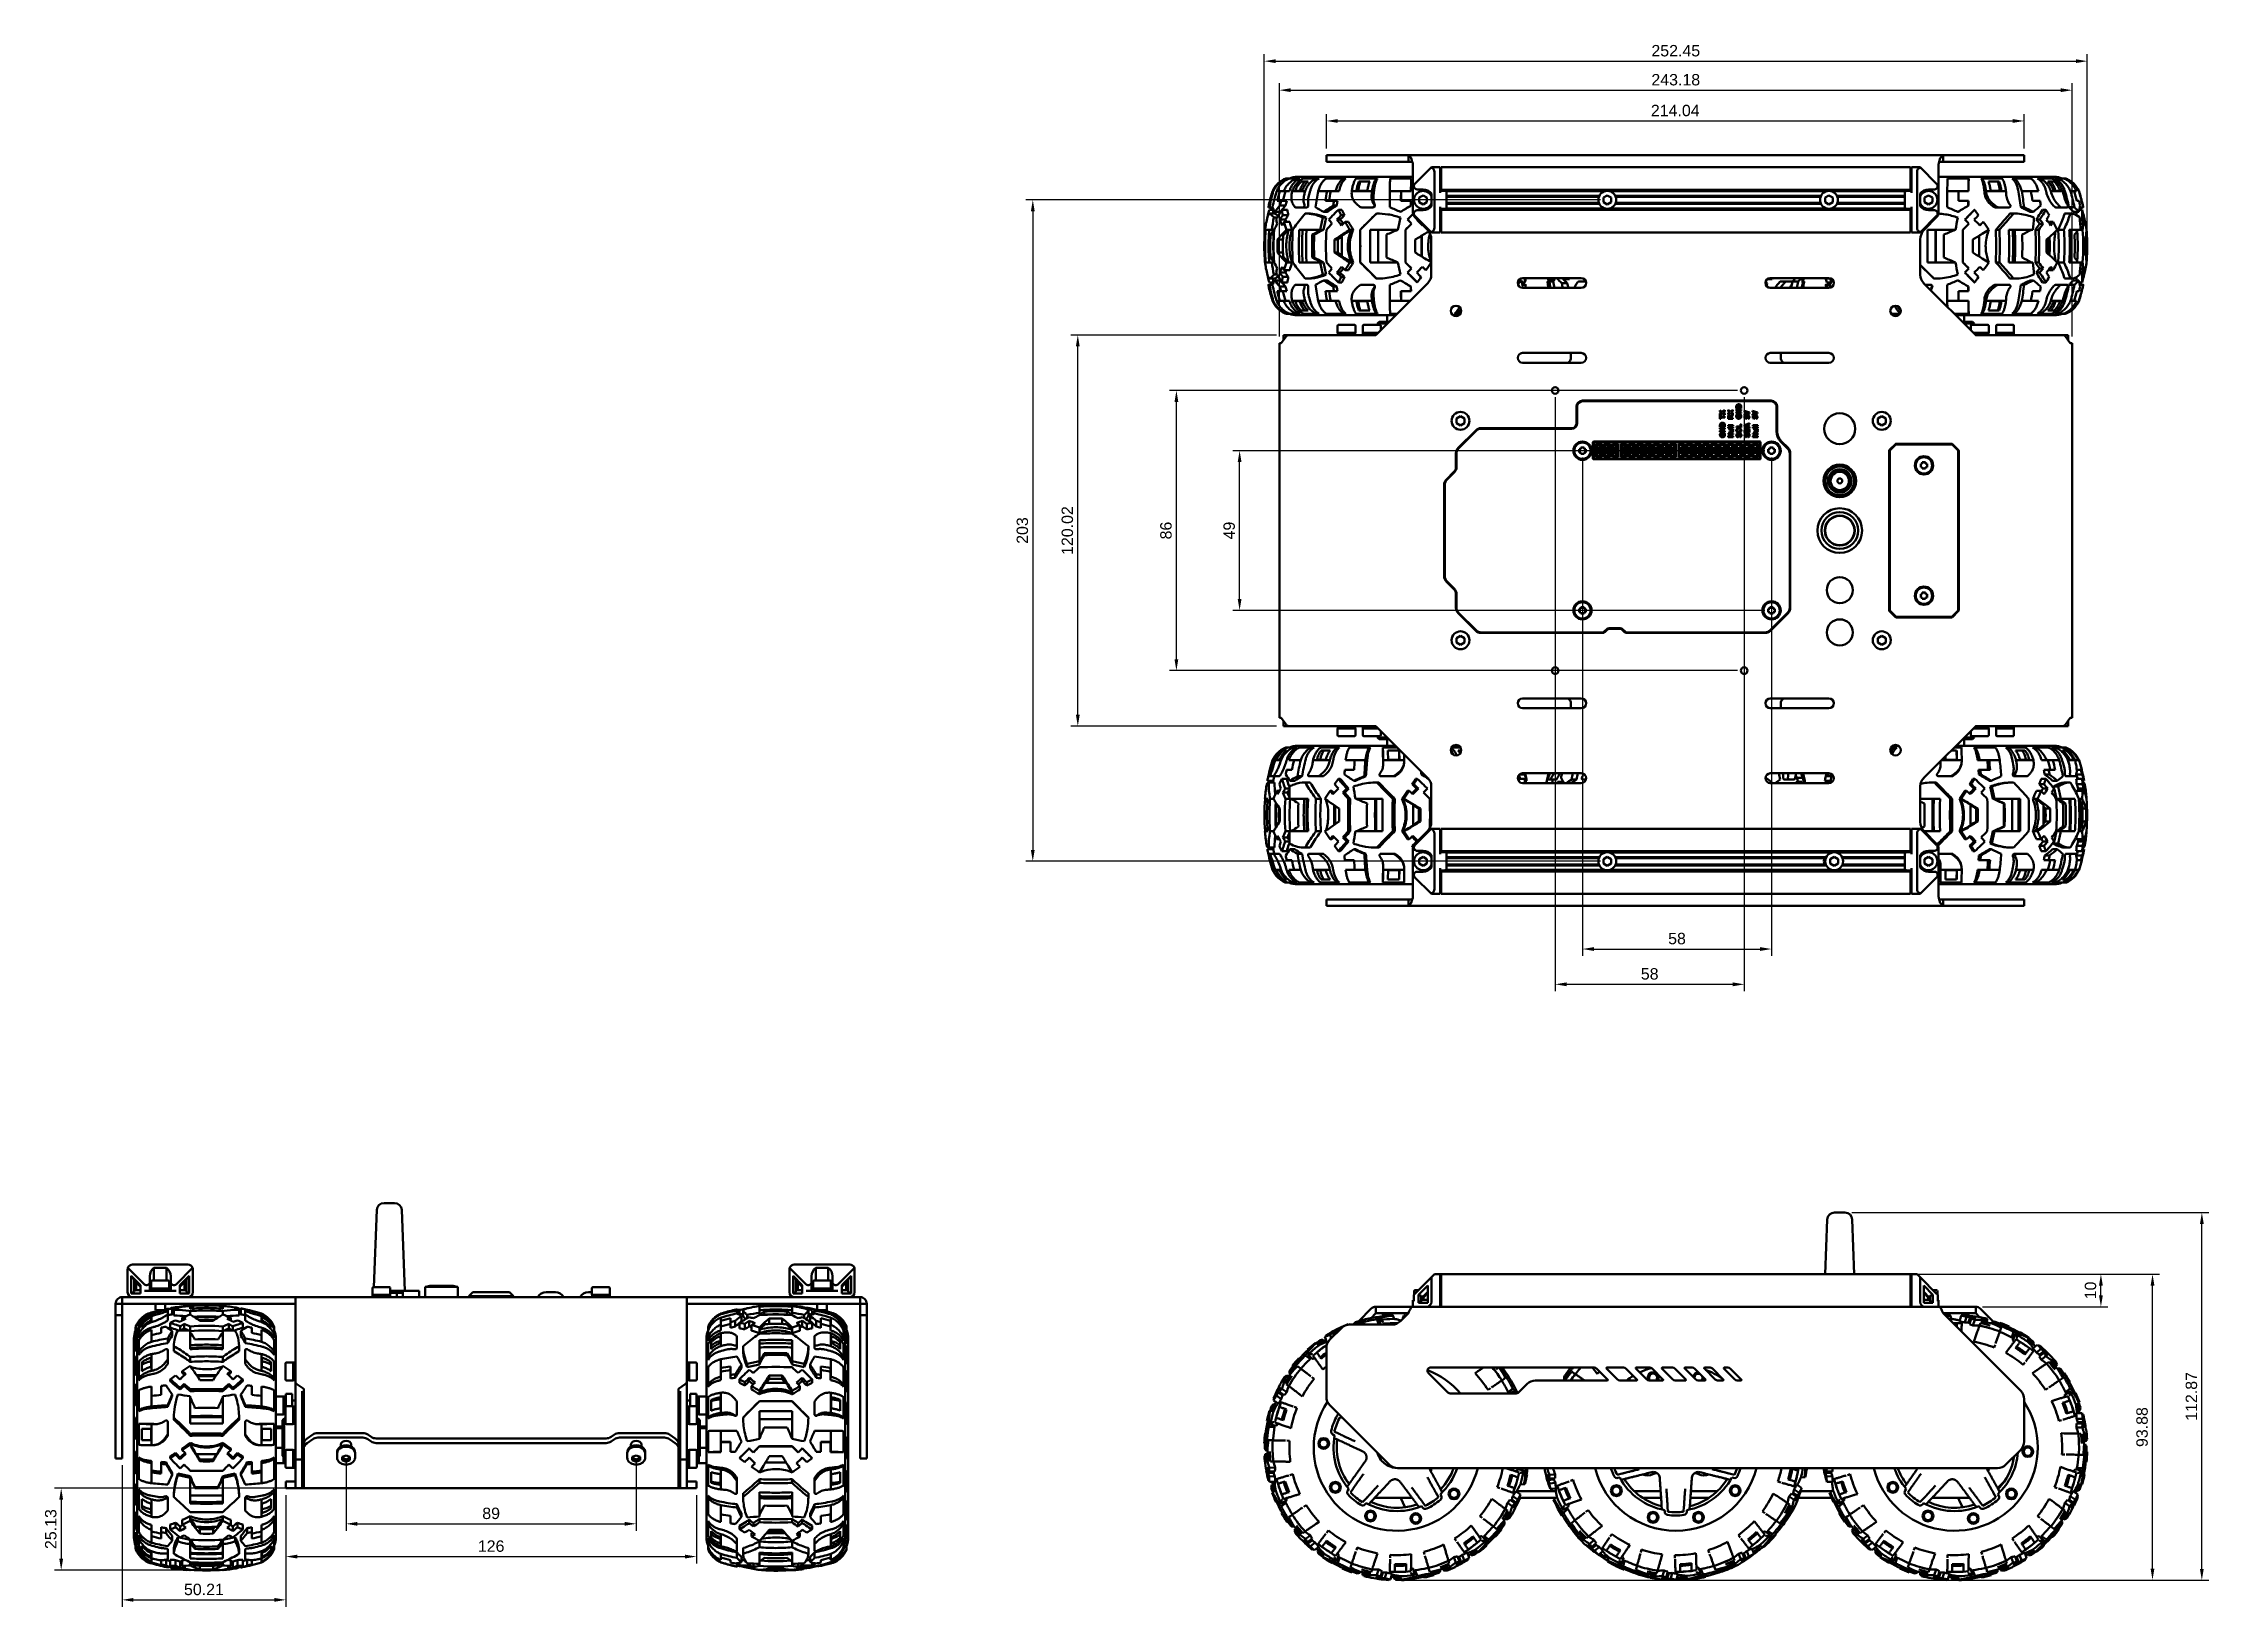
# Model space of a CAD drawing. Header units: millimetres. Extents: x 0 to 1189, y 0 to 841.
# Drawn here: x 160 to 824, y 256 to 736 of the extents above; entities that cross this region are included whole.
import ezdxf
from ezdxf.enums import TextEntityAlignment as Align

# ---------------------------------------------------------------- set-up
doc = ezdxf.new("R2010")
doc.units = ezdxf.units.MM
doc.header["$LTSCALE"] = 0.75
for name, color, linetype, lineweight in [('BORDER', 7, 'Continuous', 35), ('FD_Dimensions', 7, 'Continuous', 35), ('Visible', 7, 'Continuous', 70)]:
    doc.layers.add(name, color=color, linetype=linetype, lineweight=lineweight)
doc.styles.add('FusionTitle', font='arial.ttf')
doc.styles.get("Standard").update_dxf_attribs({"font": 'arial.ttf'})
doc.dimstyles.new('Dim-ISO-25', dxfattribs={"dimtxt": 3.5, "dimasz": 3.5, "dimexe": 2.1, "dimexo": 2.1, "dimgap": 1.4, "dimtad": 1, "dimzin": 12, "dimdsep": 46, "dimtxsty": 'Standard', "dimcen": 0, "dimazin": 3, "dimtp": 0.1, "dimtm": 0.1, "dimtfac": 0.714286, "dimtmove": 0, "dimatfit": 3, "dimfxl": 1, "dimtzin": 12, "dimarcsym": 0})

msp = doc.modelspace()

# ---------------------------------------------------------------- blocks, each defined once
blk = doc.blocks.new('*D22')
at = {"layer": 'Defpoints', "color": 0, "transparency": 16777216}
for p in [(782.392664, 721.546639), (539.216927, 643.8848), (782.392664, 643.8848)]:
    blk.add_point(p, dxfattribs=at)
at = {"layer": 'FD_Dimensions', "color": 0, "lineweight": -2, "transparency": 16777216}
for p, q in [((539.216927, 645.9848), (539.216927, 723.646639)), ((542.716927, 721.546639), (778.892664, 721.546639)), ((782.392664, 645.9848), (782.392664, 723.646639))]:
    blk.add_line(p, q, dxfattribs=at)
at = {"layer": 'FD_Dimensions', "color": 0, "transparency": 16777216}
for points in [[(542.716927, 722.129972), (542.716927, 720.963305), (539.216927, 721.546639)], [(778.892664, 722.129972), (778.892664, 720.963305), (782.392664, 721.546639)]]:
    blk.add_solid(points, dxfattribs=at)
at = {"layer": 'FD_Dimensions', "color": 0, "transparency": 16777216, "insert": (660.804796, 724.734838), "char_height": 3.5, "attachment_point": 5}
blk.add_mtext('243.18', dxfattribs=at)
blk = doc.blocks.new('*D23')
at = {"layer": 'Defpoints', "color": 0, "transparency": 16777216}
for p in [(787.031087, 730.453835), (534.578504, 673.694799), (787.031087, 673.694799)]:
    blk.add_point(p, dxfattribs=at)
at = {"layer": 'FD_Dimensions', "color": 0, "lineweight": -2, "transparency": 16777216}
for p, q in [((534.578504, 675.794799), (534.578504, 732.553835)), ((787.031087, 675.794799), (787.031087, 732.553835)), ((538.078504, 730.453835), (783.531087, 730.453835))]:
    blk.add_line(p, q, dxfattribs=at)
at = {"layer": 'FD_Dimensions', "color": 0, "transparency": 16777216}
for points in [[(538.078504, 731.037168), (538.078504, 729.870501), (534.578504, 730.453835)], [(783.531087, 731.037168), (783.531087, 729.870501), (787.031087, 730.453835)]]:
    blk.add_solid(points, dxfattribs=at)
at = {"layer": 'FD_Dimensions', "color": 0, "transparency": 16777216, "insert": (660.804796, 733.64084), "char_height": 3.5, "attachment_point": 5}
blk.add_mtext('252.45', dxfattribs=at)
blk = doc.blocks.new('*D24')
at = {"layer": 'Defpoints', "color": 0, "transparency": 16777216}
for p in [(767.666705, 712.0948), (553.627143, 701.5948), (767.666705, 701.5948)]:
    blk.add_point(p, dxfattribs=at)
at = {"layer": 'FD_Dimensions', "color": 0, "lineweight": -2, "transparency": 16777216}
for p, q in [((553.627143, 703.6948), (553.627143, 714.1948)), ((557.127143, 712.0948), (764.166705, 712.0948)), ((767.666705, 703.6948), (767.666705, 714.1948))]:
    blk.add_line(p, q, dxfattribs=at)
at = {"layer": 'FD_Dimensions', "color": 0, "transparency": 16777216}
for points in [[(557.127143, 712.678134), (557.127143, 711.511467), (553.627143, 712.0948)], [(764.166705, 712.678134), (764.166705, 711.511467), (767.666705, 712.0948)]]:
    blk.add_solid(points, dxfattribs=at)
at = {"layer": 'FD_Dimensions', "color": 0, "transparency": 16777216, "insert": (660.646924, 715.281806), "char_height": 3.5, "attachment_point": 5}
blk.add_mtext('214.04', dxfattribs=at)
blk = doc.blocks.new('*D25')
at = {"layer": 'Defpoints', "color": 0, "transparency": 16777216}
for p in [(639.804796, 687.8848), (463.566121, 484.8848), (639.804796, 484.8848)]:
    blk.add_point(p, dxfattribs=at)
at = {"layer": 'FD_Dimensions', "color": 0, "lineweight": -2, "transparency": 16777216}
for p, q in [((637.704796, 687.8848), (461.466121, 687.8848)), ((463.566121, 684.3848), (463.566121, 488.3848)), ((637.704796, 484.8848), (461.466121, 484.8848))]:
    blk.add_line(p, q, dxfattribs=at)
at = {"layer": 'FD_Dimensions', "color": 0, "transparency": 16777216}
for points in [[(462.982788, 684.3848), (464.149454, 684.3848), (463.566121, 687.8848)], [(462.982788, 488.3848), (464.149454, 488.3848), (463.566121, 484.8848)]]:
    blk.add_solid(points, dxfattribs=at)
at = {"layer": 'FD_Dimensions', "color": 0, "transparency": 16777216, "insert": (460.377922, 586.3848), "char_height": 3.5, "attachment_point": 5, "rotation": 90}
blk.add_mtext('203', dxfattribs=at)
blk = doc.blocks.new('*D26')
at = {"layer": 'Defpoints', "color": 0, "transparency": 16777216}
for p in [(477.371182, 646.394799), (540.44845, 646.394799), (540.44845, 526.374801)]:
    blk.add_point(p, dxfattribs=at)
at = {"layer": 'FD_Dimensions', "color": 0, "lineweight": -2, "transparency": 16777216}
for p, q in [((538.34845, 646.394799), (475.271182, 646.394799)), ((477.371182, 529.874801), (477.371182, 642.894799)), ((538.34845, 526.374801), (475.271182, 526.374801))]:
    blk.add_line(p, q, dxfattribs=at)
at = {"layer": 'FD_Dimensions', "color": 0, "transparency": 16777216}
for points in [[(476.787849, 642.894799), (477.954515, 642.894799), (477.371182, 646.394799)], [(476.787849, 529.874801), (477.954515, 529.874801), (477.371182, 526.374801)]]:
    blk.add_solid(points, dxfattribs=at)
at = {"layer": 'FD_Dimensions', "color": 0, "transparency": 16777216, "insert": (474.184176, 586.3848), "char_height": 3.5, "attachment_point": 5, "rotation": 90}
blk.add_mtext('120.02', dxfattribs=at)
blk = doc.blocks.new('*D27')
at = {"layer": 'Defpoints', "color": 0, "transparency": 16777216}
for p in [(527.013731, 610.8848), (690.184796, 610.8848), (690.184796, 561.8848)]:
    blk.add_point(p, dxfattribs=at)
at = {"layer": 'FD_Dimensions', "color": 0, "lineweight": -2, "transparency": 16777216}
for p, q in [((688.084796, 610.8848), (524.913731, 610.8848)), ((527.013731, 565.3848), (527.013731, 607.3848)), ((688.084796, 561.8848), (524.913731, 561.8848))]:
    blk.add_line(p, q, dxfattribs=at)
at = {"layer": 'FD_Dimensions', "color": 0, "transparency": 16777216}
for points in [[(526.430398, 607.3848), (527.597065, 607.3848), (527.013731, 610.8848)], [(526.430398, 565.3848), (527.597065, 565.3848), (527.013731, 561.8848)]]:
    blk.add_solid(points, dxfattribs=at)
at = {"layer": 'FD_Dimensions', "color": 0, "transparency": 16777216, "insert": (523.826726, 586.3848), "char_height": 3.5, "attachment_point": 5, "rotation": 90}
blk.add_mtext('49', dxfattribs=at)
blk = doc.blocks.new('*D28')
at = {"layer": 'Defpoints', "color": 0, "transparency": 16777216}
for p in [(632.184796, 610.8848), (690.184796, 610.8848), (690.184796, 457.95244)]:
    blk.add_point(p, dxfattribs=at)
at = {"layer": 'FD_Dimensions', "color": 0, "lineweight": -2, "transparency": 16777216}
for p, q in [((632.184796, 608.7848), (632.184796, 455.85244)), ((690.184796, 608.7848), (690.184796, 455.85244)), ((635.684796, 457.95244), (686.684796, 457.95244))]:
    blk.add_line(p, q, dxfattribs=at)
at = {"layer": 'FD_Dimensions', "color": 0, "transparency": 16777216}
for points in [[(635.684796, 458.535774), (635.684796, 457.369107), (632.184796, 457.95244)], [(686.684796, 458.535774), (686.684796, 457.369107), (690.184796, 457.95244)]]:
    blk.add_solid(points, dxfattribs=at)
at = {"layer": 'FD_Dimensions', "color": 0, "transparency": 16777216, "insert": (661.184796, 461.139446), "char_height": 3.5, "attachment_point": 5}
blk.add_mtext('58', dxfattribs=at)
blk = doc.blocks.new('*D29')
at = {"layer": 'Defpoints', "color": 0, "transparency": 16777216}
for p in [(623.804796, 629.3848), (681.804796, 629.3848), (681.804796, 447.113147)]:
    blk.add_point(p, dxfattribs=at)
at = {"layer": 'FD_Dimensions', "color": 0, "lineweight": -2, "transparency": 16777216}
for p, q in [((623.804796, 627.2848), (623.804796, 445.013147)), ((681.804796, 627.2848), (681.804796, 445.013147)), ((627.304796, 447.113147), (678.304796, 447.113147))]:
    blk.add_line(p, q, dxfattribs=at)
at = {"layer": 'FD_Dimensions', "color": 0, "transparency": 16777216}
for points in [[(627.304796, 447.69648), (627.304796, 446.529813), (623.804796, 447.113147)], [(678.304796, 447.69648), (678.304796, 446.529813), (681.804796, 447.113147)]]:
    blk.add_solid(points, dxfattribs=at)
at = {"layer": 'FD_Dimensions', "color": 0, "transparency": 16777216, "insert": (652.804796, 450.300152), "char_height": 3.5, "attachment_point": 5}
blk.add_mtext('58', dxfattribs=at)
blk = doc.blocks.new('*D30')
at = {"layer": 'Defpoints', "color": 0, "transparency": 16777216}
for p in [(507.621598, 629.3848), (681.804796, 629.3848), (681.804796, 543.3848)]:
    blk.add_point(p, dxfattribs=at)
at = {"layer": 'FD_Dimensions', "color": 0, "lineweight": -2, "transparency": 16777216}
for p, q in [((679.704796, 629.3848), (505.521598, 629.3848)), ((507.621598, 546.8848), (507.621598, 625.8848)), ((679.704796, 543.3848), (505.521598, 543.3848))]:
    blk.add_line(p, q, dxfattribs=at)
at = {"layer": 'FD_Dimensions', "color": 0, "transparency": 16777216}
for points in [[(507.038265, 625.8848), (508.204931, 625.8848), (507.621598, 629.3848)], [(507.038265, 546.8848), (508.204931, 546.8848), (507.621598, 543.3848)]]:
    blk.add_solid(points, dxfattribs=at)
at = {"layer": 'FD_Dimensions', "color": 0, "transparency": 16777216, "insert": (504.434593, 586.3848), "char_height": 3.5, "attachment_point": 5, "rotation": 90}
blk.add_mtext('86', dxfattribs=at)
blk = doc.blocks.new('*D31')
at = {"layer": 'Defpoints', "color": 0, "transparency": 16777216}
for p in [(586.804795, 358.159183), (807.04622, 358.159183), (572.723978, 264.278999)]:
    blk.add_point(p, dxfattribs=at)
at = {"layer": 'FD_Dimensions', "color": 0, "lineweight": -2, "transparency": 16777216}
for p, q in [((588.904795, 358.159183), (809.14622, 358.159183)), ((807.04622, 267.778999), (807.04622, 354.659183)), ((574.823978, 264.278999), (809.14622, 264.278999))]:
    blk.add_line(p, q, dxfattribs=at)
at = {"layer": 'FD_Dimensions', "color": 0, "transparency": 16777216}
for points in [[(806.462887, 354.659183), (807.629554, 354.659183), (807.04622, 358.159183)], [(806.462887, 267.778999), (807.629554, 267.778999), (807.04622, 264.278999)]]:
    blk.add_solid(points, dxfattribs=at)
at = {"layer": 'FD_Dimensions', "color": 0, "transparency": 16777216, "insert": (803.858021, 311.219091), "char_height": 3.5, "attachment_point": 5, "rotation": 90}
blk.add_mtext('93.88', dxfattribs=at)
blk = doc.blocks.new('*D32')
at = {"layer": 'Defpoints', "color": 0, "transparency": 16777216}
for p in [(712.715859, 377.069183), (822.180648, 377.069183), (746.304795, 264.197192)]:
    blk.add_point(p, dxfattribs=at)
at = {"layer": 'FD_Dimensions', "color": 0, "lineweight": -2, "transparency": 16777216}
for p, q in [((714.815859, 377.069183), (824.280648, 377.069183)), ((822.180648, 267.697192), (822.180648, 373.569183)), ((748.404795, 264.197192), (824.280648, 264.197192))]:
    blk.add_line(p, q, dxfattribs=at)
at = {"layer": 'FD_Dimensions', "color": 0, "transparency": 16777216}
for points in [[(821.597314, 373.569183), (822.763981, 373.569183), (822.180648, 377.069183)], [(821.597314, 267.697192), (822.763981, 267.697192), (822.180648, 264.197192)]]:
    blk.add_solid(points, dxfattribs=at)
at = {"layer": 'FD_Dimensions', "color": 0, "transparency": 16777216, "insert": (818.993642, 320.633188), "char_height": 3.5, "attachment_point": 5, "rotation": 90}
blk.add_mtext('112.87', dxfattribs=at)
blk = doc.blocks.new('*D33')
at = {"layer": 'Defpoints', "color": 0, "transparency": 16777216}
for p in [(733.104795, 358.159183), (791.222417, 358.159183), (752.804795, 348.159183)]:
    blk.add_point(p, dxfattribs=at)
at = {"layer": 'FD_Dimensions', "color": 0, "lineweight": -2, "transparency": 16777216}
for p, q in [((735.204795, 358.159183), (793.322417, 358.159183)), ((791.222417, 351.659183), (791.222417, 354.659183)), ((754.904795, 348.159183), (793.322417, 348.159183))]:
    blk.add_line(p, q, dxfattribs=at)
at = {"layer": 'FD_Dimensions', "color": 0, "transparency": 16777216}
for points in [[(790.639083, 354.659183), (791.80575, 354.659183), (791.222417, 358.159183)], [(790.639083, 351.659183), (791.80575, 351.659183), (791.222417, 348.159183)]]:
    blk.add_solid(points, dxfattribs=at)
at = {"layer": 'FD_Dimensions', "color": 0, "transparency": 16777216, "insert": (788.035411, 353.159183), "char_height": 3.5, "attachment_point": 5, "rotation": 90}
blk.add_mtext('10', dxfattribs=at)
blk = doc.blocks.new('*D34')
at = {"layer": 'Defpoints', "color": 0, "transparency": 16777216}
for p in [(184.200561, 301.592455), (234.410561, 292.477258), (234.410561, 258.191342)]:
    blk.add_point(p, dxfattribs=at)
at = {"layer": 'FD_Dimensions', "color": 0, "lineweight": -2, "transparency": 16777216}
for p, q in [((184.200561, 299.492455), (184.200561, 256.091342)), ((234.410561, 290.377258), (234.410561, 256.091342)), ((187.700561, 258.191342), (230.910561, 258.191342))]:
    blk.add_line(p, q, dxfattribs=at)
at = {"layer": 'FD_Dimensions', "color": 0, "transparency": 16777216}
for points in [[(187.700561, 258.774675), (187.700561, 257.608008), (184.200561, 258.191342)], [(230.910561, 258.774675), (230.910561, 257.608008), (234.410561, 258.191342)]]:
    blk.add_solid(points, dxfattribs=at)
at = {"layer": 'FD_Dimensions', "color": 0, "transparency": 16777216, "insert": (209.305561, 261.378347), "char_height": 3.5, "attachment_point": 5}
blk.add_mtext('50.21', dxfattribs=at)
blk = doc.blocks.new('*D35')
at = {"layer": 'Defpoints', "color": 0, "transparency": 16777216}
for p in [(234.410561, 292.477258), (360.410561, 292.477258), (360.410561, 271.477258)]:
    blk.add_point(p, dxfattribs=at)
at = {"layer": 'FD_Dimensions', "color": 0, "lineweight": -2, "transparency": 16777216}
for p, q in [((234.410561, 290.377258), (234.410561, 269.377258)), ((360.410561, 290.377258), (360.410561, 269.377258)), ((237.910561, 271.477258), (356.910561, 271.477258))]:
    blk.add_line(p, q, dxfattribs=at)
at = {"layer": 'FD_Dimensions', "color": 0, "transparency": 16777216}
for points in [[(237.910561, 272.060592), (237.910561, 270.893925), (234.410561, 271.477258)], [(356.910561, 272.060592), (356.910561, 270.893925), (360.410561, 271.477258)]]:
    blk.add_solid(points, dxfattribs=at)
at = {"layer": 'FD_Dimensions', "color": 0, "transparency": 16777216, "insert": (297.410561, 274.664264), "char_height": 3.5, "attachment_point": 5}
blk.add_mtext('126', dxfattribs=at)
blk = doc.blocks.new('*D36')
at = {"layer": 'Defpoints', "color": 0, "transparency": 16777216}
for p in [(239.910561, 292.477258), (165.522083, 267.346783), (215.100562, 267.346783)]:
    blk.add_point(p, dxfattribs=at)
at = {"layer": 'FD_Dimensions', "color": 0, "lineweight": -2, "transparency": 16777216}
for p, q in [((237.810561, 292.477258), (163.422083, 292.477258)), ((165.522083, 288.977258), (165.522083, 270.846783)), ((213.000562, 267.346783), (163.422083, 267.346783))]:
    blk.add_line(p, q, dxfattribs=at)
at = {"layer": 'FD_Dimensions', "color": 0, "transparency": 16777216}
for points in [[(164.93875, 288.977258), (166.105416, 288.977258), (165.522083, 292.477258)], [(164.93875, 270.846783), (166.105416, 270.846783), (165.522083, 267.346783)]]:
    blk.add_solid(points, dxfattribs=at)
at = {"layer": 'FD_Dimensions', "color": 0, "transparency": 16777216, "insert": (162.333884, 279.912021), "char_height": 3.5, "attachment_point": 5, "rotation": 90}
blk.add_mtext('25.13', dxfattribs=at)
blk = doc.blocks.new('*D37')
at = {"layer": 'Defpoints', "color": 0, "transparency": 16777216}
for p in [(252.910561, 302.531755), (341.910561, 302.531755), (341.910561, 281.531755)]:
    blk.add_point(p, dxfattribs=at)
at = {"layer": 'FD_Dimensions', "color": 0, "lineweight": -2, "transparency": 16777216}
for p, q in [((252.910561, 300.431755), (252.910561, 279.431755)), ((341.910561, 300.431755), (341.910561, 279.431755)), ((256.410561, 281.531755), (338.410561, 281.531755))]:
    blk.add_line(p, q, dxfattribs=at)
at = {"layer": 'FD_Dimensions', "color": 0, "transparency": 16777216}
for points in [[(256.410561, 282.115088), (256.410561, 280.948422), (252.910561, 281.531755)], [(338.410561, 282.115088), (338.410561, 280.948422), (341.910561, 281.531755)]]:
    blk.add_solid(points, dxfattribs=at)
at = {"layer": 'FD_Dimensions', "color": 0, "transparency": 16777216, "insert": (297.410561, 284.718761), "char_height": 3.5, "attachment_point": 5}
blk.add_mtext('89', dxfattribs=at)
blk = doc.blocks.new('ISO_A0_SHEET')
at = {"layer": 'BORDER'}
for p, q in [((20, 831), (1179, 831)), ((20, 831), (20, 10)), ((63.708337, 836), (63.708337, 831)), ((112.41667, 836), (112.41667, 831)), ((161.125003, 836), (161.125003, 831)), ((209.833336, 836), (209.833336, 831)), ((258.541669, 836), (258.541669, 831)), ((307.250002, 836), (307.250002, 831)), ((355.958335, 836), (355.958335, 831)), ((404.666668, 836), (404.666668, 831)), ((453.375001, 836), (453.375001, 831)), ((502.083334, 836), (502.083334, 831)), ((550.791667, 836), (550.791667, 831)), ((599.5, 836), (599.5, 826)), ((648.208333, 836), (648.208333, 831)), ((696.916666, 836), (696.916666, 831)), ((745.624999, 836), (745.624999, 831)), ((794.333332, 836), (794.333332, 831)), ((843.041665, 836), (843.041665, 831)), ((891.749998, 836), (891.749998, 831)), ((940.458331, 836), (940.458331, 831)), ((989.166664, 836), (989.166664, 831)), ((1037.874997, 836), (1037.874997, 831)), ((1086.58333, 836), (1086.58333, 831)), ((1135.291663, 836), (1135.291663, 831)), ((1179, 831), (1179, 10)), ((15, 784.0625), (20, 784.0625)), ((1179, 784.0625), (1184, 784.0625)), ((15, 732.125), (20, 732.125)), ((1179, 732.125), (1184, 732.125)), ((15, 680.1875), (20, 680.1875)), ((1179, 680.1875), (1184, 680.1875)), ((15, 628.25), (20, 628.25)), ((1179, 628.25), (1184, 628.25)), ((15, 576.3125), (20, 576.3125)), ((1179, 576.3125), (1184, 576.3125)), ((15, 524.375), (20, 524.375)), ((1179, 524.375), (1184, 524.375)), ((15, 472.4375), (20, 472.4375)), ((1179, 472.4375), (1184, 472.4375)), ((15, 420.5), (25, 420.5)), ((1174, 420.5), (1184, 420.5)), ((15, 368.5625), (20, 368.5625)), ((1179, 368.5625), (1184, 368.5625)), ((15, 316.625), (20, 316.625)), ((1179, 316.625), (1184, 316.625)), ((15, 264.6875), (20, 264.6875)), ((1179, 264.6875), (1184, 264.6875)), ((15, 212.75), (20, 212.75)), ((1179, 212.75), (1184, 212.75)), ((15, 160.8125), (20, 160.8125)), ((1179, 160.8125), (1184, 160.8125)), ((15, 108.875), (20, 108.875)), ((1179, 108.875), (1184, 108.875)), ((15, 56.9375), (20, 56.9375)), ((1179, 56.9375), (1184, 56.9375)), ((599.5, 15), (599.5, 5)), ((20, 10), (1179, 10)), ((63.708337, 10), (63.708337, 5)), ((112.41667, 10), (112.41667, 5)), ((161.125003, 10), (161.125003, 5)), ((209.833336, 10), (209.833336, 5)), ((258.541669, 10), (258.541669, 5)), ((307.250002, 10), (307.250002, 5)), ((355.958335, 10), (355.958335, 5)), ((404.666668, 10), (404.666668, 5)), ((453.375001, 10), (453.375001, 5)), ((502.083334, 10), (502.083334, 5)), ((550.791667, 10), (550.791667, 5)), ((648.208333, 10), (648.208333, 5)), ((696.916666, 10), (696.916666, 5)), ((745.624999, 10), (745.624999, 5)), ((794.333332, 10), (794.333332, 5)), ((843.041665, 10), (843.041665, 5)), ((891.749998, 10), (891.749998, 5)), ((940.458331, 10), (940.458331, 5)), ((989.166664, 10), (989.166664, 5)), ((1037.874997, 10), (1037.874997, 5)), ((1086.58333, 10), (1086.58333, 5)), ((1135.291663, 10), (1135.291663, 5))]:
    blk.add_line(p, q, dxfattribs=at)
at = {"layer": 'Defpoints'}
for p, q in [((0, 841), (15, 841)), ((0, 841), (0, 826)), ((1189, 841), (1174, 841)), ((1189, 841), (1189, 826)), ((0, 15), (0, 0)), ((1189, 15), (1189, 0)), ((0, 0), (15, 0)), ((1189, 0), (1174, 0))]:
    blk.add_line(p, q, dxfattribs=at)
at = {"layer": 'BORDER', "style": 'FusionTitle'}
for s, p in [('1', (39.35417, 833.5)), ('2', (88.062503, 833.5)), ('3', (136.770836, 833.5)), ('4', (185.479169, 833.5)), ('5', (234.187502, 833.5)), ('6', (282.895835, 833.5)), ('7', (331.604168, 833.5)), ('8', (380.312501, 833.5)), ('9', (429.020835, 833.5)), ('10', (477.729168, 833.5)), ('11', (526.4375, 833.5)), ('12', (575.145833, 833.5)), ('13', (623.854167, 833.5)), ('14', (672.5625, 833.5)), ('15', (721.270833, 833.5)), ('16', (769.979166, 833.5)), ('17', (818.687499, 833.5)), ('18', (867.395832, 833.5)), ('19', (916.104165, 833.5)), ('20', (964.812498, 833.5)), ('21', (1013.520831, 833.5)), ('22', (1062.229164, 833.5)), ('23', (1110.937497, 833.5)), ('24', (1159.64583, 833.5)), ('A', (17.5, 810.03125)), ('A', (1181.5, 810.03125)), ('B', (17.5, 758.09375)), ('B', (1181.5, 758.09375)), ('C', (17.5, 706.15625)), ('C', (1181.5, 706.15625)), ('D', (17.5, 654.21875)), ('D', (1181.5, 654.21875)), ('E', (17.5, 602.28125)), ('E', (1181.5, 602.28125)), ('F', (17.5, 550.34375)), ('F', (1181.5, 550.34375)), ('G', (17.5, 498.40625)), ('G', (1181.5, 498.40625)), ('H', (17.5, 446.46875)), ('H', (1181.5, 446.46875)), ('I', (17.5, 394.53125)), ('I', (1181.5, 394.53125)), ('J', (17.5, 342.59375)), ('J', (1181.5, 342.59375)), ('K', (17.5, 290.65625)), ('K', (1181.5, 290.65625)), ('L', (17.5, 238.71875)), ('L', (1181.5, 238.71875)), ('M', (17.5, 186.78125)), ('M', (1181.5, 186.78125)), ('N', (17.5, 134.84375)), ('N', (1181.5, 134.84375)), ('O', (17.5, 82.90625)), ('O', (1181.5, 82.90625)), ('P', (17.5, 30.96875)), ('P', (1181.5, 30.96875)), ('1', (39.35417, 7.5)), ('2', (88.062503, 7.5)), ('3', (136.770836, 7.5)), ('4', (185.479169, 7.5)), ('5', (234.187502, 7.5)), ('6', (282.895835, 7.5)), ('7', (331.604168, 7.5)), ('8', (380.312501, 7.5)), ('9', (429.020835, 7.5)), ('10', (477.729168, 7.5)), ('11', (526.4375, 7.5)), ('12', (575.145833, 7.5)), ('13', (623.854167, 7.5)), ('14', (672.5625, 7.5)), ('15', (721.270833, 7.5)), ('16', (769.979166, 7.5)), ('17', (818.687499, 7.5)), ('18', (867.395832, 7.5)), ('19', (916.104165, 7.5)), ('20', (964.812498, 7.5)), ('21', (1013.520831, 7.5)), ('22', (1062.229164, 7.5)), ('23', (1110.937497, 7.5)), ('24', (1159.64583, 7.5))]:
    blk.add_text(s, height=2.5, dxfattribs=at).set_placement(p, align=Align.MIDDLE)

# ---------------------------------------------------------------- dimensions: what is measured, and where the dimension line sits
at = {"layer": 'FD_Dimensions'}
for base, p1, p2, picture, middle in [((787.031, 730.454), (534.579, 673.695), (787.031, 673.695), '*D23', (660.805, 733.641)), ((767.667, 712.095), (553.627, 701.595), (767.667, 701.595), '*D24', (660.647, 715.282)), ((234.411, 258.191), (184.201, 301.592), (234.411, 292.477), '*D34', (209.306, 261.378)), ((341.911, 281.532), (252.911, 302.532), (341.911, 302.532), '*D37', (297.411, 284.719)), ((360.411, 271.477), (234.411, 292.477), (360.411, 292.477), '*D35', (297.411, 274.664))]:
    dim = msp.add_linear_dim(base=base, p1=p1, p2=p2, dimstyle='Dim-ISO-25', override={"dimlfac": 1, "dimclrd": 0, "dimclre": 0}, dxfattribs=at)
    dim.commit()
    dim.dimension.update_dxf_attribs({"geometry": picture, "text_midpoint": middle})
for base, p1, p2, picture, middle in [((782.393, 721.547), (539.217, 643.885), (782.393, 643.885), '*D22', (660.805, 721.547)), ((681.805, 447.113), (623.805, 629.385), (681.805, 629.385), '*D29', (652.805, 447.113)), ((690.185, 457.952), (632.185, 610.885), (690.185, 610.885), '*D28', (661.185, 457.952))]:
    dim = msp.add_linear_dim(base=base, p1=p1, p2=p2, dimstyle='Dim-ISO-25', override={"dimlfac": 1}, dxfattribs=at)
    dim.commit()
    dim.dimension.update_dxf_attribs({"geometry": picture, "text_midpoint": middle, "dimtype": 160})
for base, p1, p2, picture, middle in [((463.566, 484.885), (639.805, 687.885), (639.805, 484.885), '*D25', (460.378, 586.385)), ((477.371, 646.395), (540.448, 526.375), (540.448, 646.395), '*D26', (474.184, 586.385)), ((507.622, 629.385), (681.805, 543.385), (681.805, 629.385), '*D30', (504.435, 586.385)), ((527.014, 610.885), (690.185, 561.885), (690.185, 610.885), '*D27', (523.827, 586.385)), ((822.181, 377.069), (746.305, 264.197), (712.716, 377.069), '*D32', (818.994, 320.633)), ((807.046, 358.159), (572.724, 264.279), (586.805, 358.159), '*D31', (803.858, 311.219)), ((165.522, 267.347), (239.911, 292.477), (215.101, 267.347), '*D36', (162.334, 279.912))]:
    dim = msp.add_linear_dim(base=base, p1=p1, p2=p2, angle=90, dimstyle='Dim-ISO-25', override={"dimlfac": 1, "dimclrd": 0, "dimclre": 0}, dxfattribs=at)
    dim.commit()
    dim.dimension.update_dxf_attribs({"geometry": picture, "text_midpoint": middle})
dim = msp.add_linear_dim(base=(791.222, 358.159), p1=(752.805, 348.159), p2=(733.105, 358.159), angle=90, dimstyle='Dim-ISO-25', override={"dimlfac": 1}, dxfattribs=at)
dim.commit()
dim.dimension.update_dxf_attribs({"geometry": '*D33', "text_midpoint": (791.222, 353.159), "dimtype": 160})

# ---------------------------------------------------------------- linework, layer by layer
at = {"layer": 'Visible'}
for p, q in [((554.682, 701.595), (553.627, 701.595)), ((553.627, 699.595), (553.627, 701.595)), ((554.682, 699.595), (553.627, 699.595)), ((554.682, 701.595), (558.235, 701.595)), ((558.235, 699.595), (554.682, 699.595)), ((560.781, 701.595), (558.235, 701.595)), ((560.781, 699.595), (558.235, 699.595)), ((560.781, 701.595), (573.798, 701.595)), ((573.798, 699.595), (560.781, 699.595)), ((573.798, 701.595), (576.344, 701.595)), ((576.344, 699.595), (573.798, 699.595)), ((576.344, 701.595), (578.767, 701.595)), ((578.767, 699.595), (576.344, 699.595)), ((578.767, 701.595), (742.843, 701.595)), ((578.767, 700.475), (578.767, 701.595)), ((578.767, 699.595), (578.767, 700.475)), ((580.165, 698.69), (580.165, 691.31)), ((580.797, 692.837), (585.771, 697.811)), ((585.771, 697.811), (585.845, 697.885)), ((588.505, 697.885), (585.845, 697.885)), ((588.505, 697.885), (588.505, 696.385)), ((588.805, 696.385), (588.805, 697.885)), ((588.805, 697.885), (732.805, 697.885)), ((732.805, 696.385), (732.805, 697.885)), ((733.105, 696.385), (733.105, 697.885)), ((735.765, 697.885), (733.105, 697.885)), ((735.765, 697.885), (735.839, 697.811)), ((735.839, 697.811), (740.812, 692.837)), ((741.445, 691.31), (741.445, 698.69)), ((742.843, 701.595), (742.843, 700.475)), ((742.843, 701.595), (766.612, 701.595)), ((742.843, 700.475), (742.843, 699.595)), ((766.612, 699.595), (742.843, 699.595)), ((767.667, 701.595), (766.612, 701.595)), ((767.667, 699.595), (766.612, 699.595)), ((767.667, 699.595), (767.667, 701.595)), ((539.573, 693.495), (539.463, 693.495)), ((541.66, 694.445), (541.38, 694.445)), ((542.447, 694.445), (541.66, 694.445)), ((544.651, 694.445), (542.447, 694.445)), ((580.165, 694.945), (544.651, 694.945)), ((545.519, 694.445), (544.651, 694.445)), ((548.048, 693.495), (545.922, 693.495)), ((550.643, 694.445), (546.664, 694.445)), ((551.387, 694.445), (550.643, 694.445)), ((559.049, 694.445), (553.684, 694.445)), ((559.597, 694.445), (559.049, 694.445)), ((569.047, 694.445), (562.821, 694.445)), ((566.934, 693.495), (563.598, 693.495)), ((569.344, 694.445), (569.047, 694.445)), ((579.656, 694.445), (573.18, 694.445)), ((579.675, 694.445), (579.656, 694.445)), ((580.165, 691.31), (580.165, 684.46)), ((583.285, 691.085), (581.461, 691.085)), ((586.805, 696.385), (586.805, 679.385)), ((588.505, 690.05), (588.505, 696.385)), ((588.805, 693.135), (588.505, 693.135)), ((588.805, 692.092), (588.805, 696.385)), ((588.805, 691.738), (588.805, 692.092)), ((588.805, 691.131), (588.805, 691.738)), ((588.805, 690.985), (588.805, 691.131)), ((588.805, 690.985), (732.805, 690.985)), ((589.905, 690.985), (589.905, 690.69)), ((590.505, 690.376), (590.505, 690.985)), ((731.105, 690.985), (731.105, 690.376)), ((731.705, 690.69), (731.705, 690.985)), ((732.805, 696.385), (732.805, 692.092)), ((732.805, 693.135), (733.105, 693.135)), ((732.805, 691.738), (732.805, 692.092)), ((732.805, 691.738), (732.805, 691.131)), ((732.805, 690.985), (732.805, 691.131)), ((733.105, 696.385), (733.105, 690.05)), ((734.805, 679.385), (734.805, 696.385)), ((740.148, 691.085), (738.325, 691.085)), ((776.959, 694.945), (741.445, 694.945)), ((741.445, 684.46), (741.445, 691.31)), ((750.656, 694.445), (744.18, 694.445)), ((750.675, 694.445), (750.656, 694.445)), ((754.487, 694.445), (754.747, 694.445)), ((760.84, 694.445), (754.747, 694.445)), ((760.017, 693.495), (756.746, 693.495)), ((763.975, 694.445), (764.487, 694.445)), ((769.601, 694.445), (764.487, 694.445)), ((771.733, 694.445), (772.448, 694.445)), ((776.082, 694.445), (772.448, 694.445)), ((776.863, 693.495), (774.905, 693.495)), ((777.003, 694.445), (777.849, 694.445)), ((779.648, 694.445), (777.849, 694.445)), ((779.648, 694.445), (780.163, 694.445)), ((780.23, 694.445), (780.163, 694.445)), ((782.147, 693.495), (782.14, 693.495)), ((536.117, 685.585), (535.835, 685.585)), ((537.12, 685.585), (536.117, 685.585)), ((537.441, 684.833), (536.144, 684.833)), ((537.107, 690.546), (537.345, 690.546)), ((537.15, 690.642), (537.25, 690.642)), ((539.533, 684.217), (537.826, 684.217)), ((538.353, 690.546), (540.52, 690.546)), ((538.57, 687.565), (539.713, 687.565)), ((540.517, 690.535), (539.368, 690.535)), ((541.115, 686.121), (539.382, 686.121)), ((541.458, 687.565), (539.713, 687.565)), ((541.683, 684.833), (539.975, 684.833)), ((540.517, 690.535), (540.52, 690.546)), ((542.29, 690.535), (540.517, 690.535)), ((543.153, 690.546), (547.101, 690.546)), ((544.023, 690.642), (546.14, 690.642)), ((546.487, 685.585), (544.184, 685.585)), ((547.662, 685.585), (546.487, 685.585)), ((551.1, 690.546), (556.441, 690.546)), ((553.879, 684.217), (552.801, 684.217)), ((553.344, 687.565), (555.932, 687.565)), ((556.439, 690.535), (553.848, 690.535)), ((556.817, 686.121), (555.723, 686.121)), ((557.033, 687.565), (555.932, 687.565)), ((556.439, 690.535), (556.441, 690.546)), ((557.558, 690.535), (556.439, 690.535)), ((558.34, 684.833), (557.3, 684.833)), ((561.416, 690.546), (567.629, 690.546)), ((562.838, 690.642), (566.17, 690.642)), ((567.865, 685.585), (564.42, 685.585)), ((568.012, 685.585), (567.865, 685.585)), ((573.092, 690.546), (579.567, 690.546)), ((576.408, 684.217), (576.372, 684.217)), ((576.506, 687.565), (579.55, 687.565)), ((579.567, 690.535), (576.523, 690.535)), ((579.58, 686.121), (579.543, 686.121)), ((579.588, 687.565), (579.55, 687.565)), ((579.567, 690.535), (579.567, 690.546)), ((579.606, 690.535), (579.567, 690.535)), ((580.165, 684.46), (580.165, 684.06)), ((581.461, 684.685), (583.285, 684.685)), ((582.085, 688.578), (583.285, 689.27)), ((582.085, 687.192), (582.085, 688.578)), ((583.285, 686.499), (582.085, 687.192)), ((583.285, 689.27), (584.485, 688.578)), ((584.485, 687.192), (583.285, 686.499)), ((584.485, 688.578), (584.485, 687.192)), ((585.845, 685.965), (585.845, 689.805)), ((589.905, 690.69), (588.505, 690.69)), ((588.505, 679.385), (588.505, 685.719)), ((589.905, 685.08), (588.505, 685.08)), ((588.805, 684.638), (588.805, 684.785)), ((588.805, 684.785), (732.805, 684.785)), ((588.805, 684.638), (588.805, 684.031)), ((589.905, 685.08), (589.905, 684.785)), ((590.505, 690.535), (639.07, 690.535)), ((590.505, 690.376), (590.505, 690.05)), ((590.505, 685.719), (590.505, 690.05)), ((590.505, 689.135), (637.355, 689.135)), ((590.505, 688.835), (637.224, 688.835)), ((590.505, 686.935), (637.224, 686.935)), ((590.505, 686.635), (637.355, 686.635)), ((590.505, 685.719), (590.505, 685.393)), ((590.505, 684.785), (590.505, 685.393)), ((590.505, 685.235), (639.07, 685.235)), ((638.605, 688.578), (639.805, 689.27)), ((638.605, 687.192), (638.605, 688.578)), ((639.805, 686.499), (638.605, 687.192)), ((639.805, 689.27), (641.005, 688.578)), ((641.005, 687.192), (639.805, 686.499)), ((640.54, 690.535), (707.07, 690.535)), ((640.54, 685.235), (707.07, 685.235)), ((641.005, 688.578), (641.005, 687.192)), ((642.254, 689.135), (705.355, 689.135)), ((642.254, 686.635), (705.355, 686.635)), ((642.385, 688.835), (705.224, 688.835)), ((642.385, 686.935), (705.224, 686.935)), ((706.605, 688.578), (707.805, 689.27)), ((706.605, 687.192), (706.605, 688.578)), ((707.805, 686.499), (706.605, 687.192)), ((707.805, 689.27), (709.005, 688.578)), ((709.005, 687.192), (707.805, 686.499)), ((708.54, 690.535), (731.105, 690.535)), ((708.54, 685.235), (731.105, 685.235)), ((709.005, 688.578), (709.005, 687.192)), ((710.254, 689.135), (731.105, 689.135)), ((710.254, 686.635), (731.105, 686.635)), ((710.385, 688.835), (731.105, 688.835)), ((710.385, 686.935), (731.105, 686.935)), ((731.105, 690.05), (731.105, 690.376)), ((731.105, 690.05), (731.105, 685.719)), ((731.105, 685.393), (731.105, 685.719)), ((731.105, 685.393), (731.105, 684.785)), ((731.705, 690.69), (733.105, 690.69)), ((731.705, 684.785), (731.705, 685.08)), ((731.705, 685.08), (733.105, 685.08)), ((732.805, 684.638), (732.805, 684.785)), ((732.805, 684.638), (732.805, 684.031)), ((733.105, 685.719), (733.105, 679.385)), ((735.765, 689.805), (735.765, 685.965)), ((737.125, 688.578), (738.325, 689.27)), ((737.125, 687.192), (737.125, 688.578)), ((738.325, 686.499), (737.125, 687.192)), ((738.325, 689.27), (739.525, 688.578)), ((739.525, 687.192), (738.325, 686.499)), ((738.325, 684.685), (740.148, 684.685)), ((739.525, 688.578), (739.525, 687.192)), ((741.445, 684.06), (741.445, 684.46)), ((744.092, 690.546), (750.567, 690.546)), ((747.408, 684.217), (747.372, 684.217)), ((747.506, 687.565), (750.55, 687.565)), ((750.567, 690.535), (747.523, 690.535)), ((750.58, 686.121), (750.543, 686.121)), ((750.588, 687.565), (750.55, 687.565)), ((750.567, 690.535), (750.567, 690.546)), ((750.606, 690.535), (750.567, 690.535)), ((752.477, 684.833), (752.503, 684.833)), ((755.984, 690.546), (762.089, 690.546)), ((757.415, 690.642), (760.69, 690.642)), ((758.864, 685.585), (759.814, 685.585)), ((763.084, 685.585), (759.814, 685.585)), ((766.644, 685.598), (767.668, 685.598)), ((766.929, 690.546), (772.065, 690.546)), ((769.516, 684.217), (770.535, 684.217)), ((772.067, 690.535), (769.733, 690.535)), ((770.209, 687.565), (772.547, 687.565)), ((772.067, 690.535), (772.065, 690.546)), ((773.256, 684.833), (774.338, 684.833)), ((775.855, 690.546), (779.52, 690.546)), ((776.748, 690.642), (778.715, 690.642)), ((777.361, 685.585), (779.048, 685.585)), ((780.894, 685.585), (779.048, 685.585)), ((781.418, 685.598), (783.111, 685.598)), ((781.888, 690.546), (783.724, 690.546)), ((782.758, 684.217), (784.443, 684.217)), ((783.727, 690.535), (782.995, 690.535)), ((783.727, 690.535), (783.724, 690.546)), ((783.782, 687.565), (784.52, 687.565)), ((784.439, 690.546), (784.503, 690.546)), ((784.453, 690.642), (784.46, 690.642)), ((784.608, 684.833), (785.465, 684.833)), ((784.765, 685.585), (785.775, 685.585)), ((535.017, 678.695), (536.848, 678.695)), ((535.214, 681.113), (535.213, 681.113)), ((535.764, 683.18), (535.68, 683.18)), ((535.928, 683.695), (537.633, 683.695)), ((537.556, 678.695), (536.848, 678.695)), ((537.521, 682.445), (538.547, 682.445)), ((537.633, 678.695), (537.556, 678.695)), ((541.086, 681.82), (539.396, 681.82)), ((541.945, 683.18), (540.238, 683.18)), ((542.388, 681.113), (540.679, 681.113)), ((542.089, 678.695), (541.353, 678.695)), ((543.072, 678.695), (542.089, 678.695)), ((545.31, 678.695), (551.714, 678.695)), ((547.103, 683.695), (548.122, 683.695)), ((552.137, 678.695), (551.714, 678.695)), ((552.701, 678.695), (552.137, 678.695)), ((552.584, 682.445), (553.58, 682.445)), ((557.862, 681.82), (556.833, 681.82)), ((559.229, 683.18), (558.19, 683.18)), ((560.411, 681.113), (559.37, 681.113)), ((561.296, 678.695), (560.848, 678.695)), ((561.894, 678.695), (561.296, 678.695)), ((563.975, 678.695), (564.034, 678.695)), ((567.06, 678.695), (575.591, 678.695)), ((569.051, 683.695), (568.993, 683.695)), ((577.857, 678.695), (577.882, 678.695)), ((578.476, 681.82), (578.502, 681.82)), ((579.727, 680.57), (579.753, 680.57)), ((585.771, 677.959), (580.797, 682.932)), ((580.797, 682.532), (584.539, 678.79)), ((585.845, 677.885), (585.771, 677.959)), ((585.845, 677.885), (588.505, 677.885)), ((588.805, 682.635), (588.505, 682.635)), ((588.505, 679.385), (588.505, 677.885)), ((588.805, 683.678), (588.805, 684.031)), ((588.805, 683.678), (588.805, 679.385)), ((588.805, 677.885), (588.805, 679.385)), ((588.805, 677.885), (732.805, 677.885)), ((732.805, 683.678), (732.805, 684.031)), ((732.805, 683.678), (732.805, 679.385)), ((732.805, 682.635), (733.105, 682.635)), ((732.805, 677.885), (732.805, 679.385)), ((733.105, 677.885), (733.105, 679.385)), ((733.105, 677.885), (735.765, 677.885)), ((735.839, 677.959), (735.765, 677.885)), ((740.812, 682.932), (735.839, 677.959)), ((737.07, 678.79), (740.812, 682.532)), ((738.06, 678.695), (746.591, 678.695)), ((748.857, 678.695), (748.882, 678.695)), ((749.476, 681.82), (749.502, 681.82)), ((750.727, 680.57), (750.753, 680.57)), ((755.123, 681.113), (755.148, 681.113)), ((758.935, 678.695), (760.07, 678.695)), ((762.959, 678.695), (770.358, 678.695)), ((764.387, 683.695), (763.275, 683.695)), ((771.111, 678.695), (772.165, 678.695)), ((771.364, 681.82), (772.426, 681.82)), ((772.404, 680.57), (773.466, 680.57)), ((775.466, 681.113), (776.548, 681.113)), ((778.07, 678.695), (779.848, 678.695)), ((781.816, 683.695), (780.076, 683.695)), ((781.497, 678.695), (784.938, 678.695)), ((784.774, 681.82), (785.373, 681.82)), ((784.861, 680.57), (785.804, 680.57)), ((784.938, 678.695), (785.57, 678.695)), ((786.139, 681.113), (786.396, 681.113)), ((786.783, 678.695), (786.814, 678.695)), ((537.442, 677.236), (536.493, 677.236)), ((540.319, 675.695), (538.671, 675.695)), ((540.319, 671.695), (538.671, 671.695)), ((549.882, 677.236), (549.315, 677.236)), ((557.127, 675.695), (556.11, 675.695)), ((557.127, 671.695), (556.11, 671.695)), ((585.805, 675.735), (585.805, 664.859)), ((735.805, 664.859), (735.805, 675.735)), ((536.848, 668.695), (535.017, 668.695)), ((535.214, 666.277), (535.213, 666.277)), ((537.442, 670.153), (536.493, 670.153)), ((537.556, 668.695), (536.848, 668.695)), ((537.521, 664.945), (538.547, 664.945)), ((537.633, 668.695), (537.556, 668.695)), ((541.086, 665.57), (539.396, 665.57)), ((542.388, 666.277), (540.679, 666.277)), ((542.089, 668.695), (541.353, 668.695)), ((543.072, 668.695), (542.089, 668.695)), ((551.714, 668.695), (545.31, 668.695)), ((549.882, 670.153), (549.315, 670.153)), ((552.137, 668.695), (551.714, 668.695)), ((552.701, 668.695), (552.137, 668.695)), ((552.584, 664.945), (553.58, 664.945)), ((557.862, 665.57), (556.833, 665.57)), ((560.411, 666.277), (559.37, 666.277)), ((561.296, 668.695), (560.848, 668.695)), ((561.894, 668.695), (561.296, 668.695)), ((563.975, 668.695), (564.034, 668.695)), ((575.591, 668.695), (567.06, 668.695)), ((577.857, 668.695), (577.882, 668.695)), ((578.476, 665.57), (578.502, 665.57)), ((579.727, 666.82), (579.753, 666.82)), ((584.123, 666.277), (584.148, 666.277)), ((746.591, 668.695), (738.06, 668.695)), ((748.857, 668.695), (748.882, 668.695)), ((749.476, 665.57), (749.502, 665.57)), ((750.727, 666.82), (750.753, 666.82)), ((755.123, 666.277), (755.148, 666.277)), ((758.935, 668.695), (760.07, 668.695)), ((770.358, 668.695), (762.959, 668.695)), ((771.111, 668.695), (772.165, 668.695)), ((771.364, 665.57), (772.426, 665.57)), ((772.404, 666.82), (773.466, 666.82)), ((775.466, 666.277), (776.548, 666.277)), ((778.07, 668.695), (779.848, 668.695)), ((784.938, 668.695), (781.497, 668.695)), ((784.774, 665.57), (785.373, 665.57)), ((784.861, 666.82), (785.804, 666.82)), ((784.938, 668.695), (785.57, 668.695)), ((786.139, 666.277), (786.396, 666.277)), ((786.783, 668.695), (786.814, 668.695)), ((535.764, 664.21), (535.68, 664.21)), ((536.117, 661.804), (535.835, 661.804)), ((535.928, 663.695), (537.633, 663.695)), ((537.12, 661.804), (536.117, 661.804)), ((537.441, 662.557), (536.144, 662.557)), ((539.533, 663.172), (537.826, 663.172)), ((538.57, 659.825), (539.713, 659.825)), ((541.115, 661.269), (539.382, 661.269)), ((541.458, 659.825), (539.713, 659.825)), ((541.683, 662.557), (539.975, 662.557)), ((541.945, 664.21), (540.238, 664.21)), ((546.487, 661.804), (544.184, 661.804)), ((547.662, 661.804), (546.487, 661.804)), ((547.103, 663.695), (548.122, 663.695)), ((553.879, 663.172), (552.801, 663.172)), ((553.344, 659.825), (555.932, 659.825)), ((556.817, 661.269), (555.723, 661.269)), ((557.033, 659.825), (555.932, 659.825)), ((558.34, 662.557), (557.3, 662.557)), ((559.229, 664.21), (558.19, 664.21)), ((567.865, 661.804), (564.42, 661.804)), ((568.012, 661.804), (567.865, 661.804)), ((584.762, 662.342), (568.805, 646.385)), ((569.051, 663.695), (568.993, 663.695)), ((576.408, 663.172), (576.372, 663.172)), ((576.506, 659.825), (579.55, 659.825)), ((579.58, 661.269), (579.543, 661.269)), ((579.588, 659.825), (579.55, 659.825)), ((581.477, 662.557), (581.503, 662.557)), ((612.528, 663.172), (613.443, 663.172)), ((613.608, 662.557), (614.465, 662.557)), ((613.765, 661.804), (614.775, 661.804)), ((613.805, 663.885), (631.805, 663.885)), ((631.805, 660.885), (613.805, 660.885)), ((622.941, 663.557), (621.36, 663.557)), ((621.95, 662.804), (621.472, 662.804)), ((623.239, 662.804), (621.95, 662.804)), ((627.534, 662.269), (625.833, 662.269)), ((628.202, 663.557), (626.528, 663.557)), ((633.245, 662.804), (631.082, 662.804)), ((689.191, 663.557), (690.351, 663.557)), ((689.805, 663.885), (707.805, 663.885)), ((707.805, 660.885), (689.805, 660.885)), ((693, 662.804), (694.723, 662.804)), ((696.399, 662.804), (694.723, 662.804)), ((696.626, 662.791), (698.348, 662.791)), ((699.617, 663.557), (700.25, 663.557)), ((699.704, 662.804), (700.137, 662.804)), ((707.117, 661.804), (706.835, 661.804)), ((706.928, 663.695), (708.535, 663.695)), ((708.12, 661.804), (707.117, 661.804)), ((708.441, 662.557), (707.144, 662.557)), ((709.081, 663.172), (708.826, 663.172)), ((752.805, 646.385), (736.847, 662.342)), ((738.865, 661.804), (737.385, 661.804)), ((739.012, 661.804), (738.865, 661.804)), ((740.051, 663.695), (739.993, 663.695)), ((747.408, 663.172), (747.372, 663.172)), ((747.506, 659.825), (750.55, 659.825)), ((750.58, 661.269), (750.543, 661.269)), ((750.588, 659.825), (750.55, 659.825)), ((752.477, 662.557), (752.503, 662.557)), ((758.864, 661.804), (759.814, 661.804)), ((763.084, 661.804), (759.814, 661.804)), ((764.387, 663.695), (763.275, 663.695)), ((766.644, 661.791), (767.668, 661.791)), ((769.516, 663.172), (770.535, 663.172)), ((770.209, 659.825), (772.547, 659.825)), ((773.256, 662.557), (774.338, 662.557)), ((777.361, 661.804), (779.048, 661.804)), ((780.894, 661.804), (779.048, 661.804)), ((781.816, 663.695), (780.076, 663.695)), ((781.418, 661.791), (783.111, 661.791)), ((782.758, 663.172), (784.443, 663.172)), ((783.782, 659.825), (784.52, 659.825)), ((784.608, 662.557), (785.465, 662.557)), ((784.765, 661.804), (785.775, 661.804)), ((537.107, 656.843), (537.345, 656.843)), ((537.15, 656.748), (537.25, 656.748)), ((538.353, 656.843), (540.52, 656.843)), ((540.517, 656.854), (539.368, 656.854)), ((539.573, 653.895), (539.463, 653.895)), ((542.29, 656.854), (540.517, 656.854)), ((540.517, 656.854), (540.52, 656.843)), ((541.66, 652.945), (541.38, 652.945)), ((542.447, 652.945), (541.66, 652.945)), ((544.651, 652.945), (542.447, 652.945)), ((543.153, 656.843), (547.101, 656.843)), ((544.023, 656.748), (546.14, 656.748)), ((545.519, 652.945), (544.651, 652.945)), ((544.651, 652.445), (574.865, 652.445)), ((548.048, 653.895), (545.922, 653.895)), ((550.643, 652.945), (546.664, 652.945)), ((551.387, 652.945), (550.643, 652.945)), ((551.1, 656.843), (556.441, 656.843)), ((559.049, 652.945), (553.684, 652.945)), ((556.439, 656.854), (553.848, 656.854)), ((557.558, 656.854), (556.439, 656.854)), ((556.439, 656.854), (556.441, 656.843)), ((559.597, 652.945), (559.049, 652.945)), ((561.416, 656.843), (567.629, 656.843)), ((569.047, 652.945), (562.821, 652.945)), ((562.838, 656.748), (566.17, 656.748)), ((566.934, 653.895), (563.598, 653.895)), ((569.344, 652.945), (569.047, 652.945)), ((572.305, 652.445), (572.305, 650.395)), ((573.092, 656.843), (579.263, 656.843)), ((575.365, 652.945), (573.18, 652.945)), ((579.274, 656.854), (576.523, 656.854)), ((592.538, 652.445), (594.243, 652.445)), ((592.975, 652.945), (593.487, 652.945)), ((594.743, 652.945), (593.487, 652.945)), ((729.572, 652.945), (726.866, 652.945)), ((727.367, 652.445), (729.071, 652.445)), ((744.092, 656.843), (750.567, 656.843)), ((750.656, 652.945), (746.245, 652.945)), ((746.745, 652.445), (776.959, 652.445)), ((750.567, 656.854), (747.523, 656.854)), ((749.305, 652.445), (749.305, 650.395)), ((750.606, 656.854), (750.567, 656.854)), ((750.567, 656.854), (750.567, 656.843)), ((750.675, 652.945), (750.656, 652.945)), ((754.487, 652.945), (754.747, 652.945)), ((760.84, 652.945), (754.747, 652.945)), ((755.984, 656.843), (762.089, 656.843)), ((760.017, 653.895), (756.746, 653.895)), ((757.415, 656.748), (760.69, 656.748)), ((763.975, 652.945), (764.487, 652.945)), ((769.601, 652.945), (764.487, 652.945)), ((766.929, 656.843), (772.065, 656.843)), ((772.067, 656.854), (769.733, 656.854)), ((771.733, 652.945), (772.448, 652.945)), ((772.067, 656.854), (772.065, 656.843)), ((776.082, 652.945), (772.448, 652.945)), ((776.863, 653.895), (774.905, 653.895)), ((775.855, 656.843), (779.52, 656.843)), ((776.748, 656.748), (778.715, 656.748)), ((777.003, 652.945), (777.849, 652.945)), ((779.648, 652.945), (777.849, 652.945)), ((779.648, 652.945), (780.163, 652.945)), ((780.23, 652.945), (780.163, 652.945)), ((781.888, 656.843), (783.724, 656.843)), ((782.147, 653.895), (782.14, 653.895)), ((783.727, 656.854), (782.995, 656.854)), ((783.727, 656.854), (783.724, 656.843)), ((784.439, 656.843), (784.503, 656.843)), ((784.453, 656.748), (784.46, 656.748)), ((541.263, 645.945), (539.806, 643.885)), ((541.034, 646.395), (540.448, 646.395)), ((540.448, 644.794), (540.448, 646.395)), ((541.034, 646.395), (565.993, 646.395)), ((567.384, 646.385), (542.013, 646.385)), ((557.055, 647.095), (557.055, 649.195)), ((562.555, 647.095), (557.055, 647.095)), ((557.105, 646.395), (557.105, 647.095)), ((557.355, 649.495), (562.255, 649.495)), ((562.505, 646.395), (562.505, 647.095)), ((562.555, 647.095), (562.555, 649.195)), ((564.805, 647.095), (564.805, 649.195)), ((569.515, 647.095), (564.805, 647.095)), ((564.855, 646.395), (564.855, 647.095)), ((565.105, 649.495), (570.005, 649.495)), ((565.993, 646.395), (568.815, 646.395)), ((565.993, 646.385), (565.993, 646.395)), ((567.384, 646.385), (568.805, 646.385)), ((569.805, 650.395), (569.305, 649.895)), ((569.305, 649.895), (572.315, 649.895)), ((569.305, 649.895), (569.305, 649.495)), ((572.815, 650.395), (569.805, 650.395)), ((570.305, 647.885), (570.305, 649.195)), ((751.805, 650.395), (748.795, 650.395)), ((749.295, 649.895), (752.305, 649.895)), ((751.305, 647.885), (751.305, 649.195)), ((751.605, 649.495), (756.505, 649.495)), ((751.805, 650.395), (752.305, 649.895)), ((756.805, 647.095), (752.095, 647.095)), ((752.305, 649.895), (752.305, 649.495)), ((752.795, 646.395), (755.617, 646.395)), ((752.805, 646.385), (754.226, 646.385)), ((779.597, 646.385), (754.226, 646.385)), ((755.617, 646.395), (755.617, 646.385)), ((755.617, 646.395), (780.575, 646.395)), ((756.755, 646.395), (756.755, 647.095)), ((756.805, 647.095), (756.805, 649.195)), ((759.055, 647.095), (759.055, 649.195)), ((764.555, 647.095), (759.055, 647.095)), ((759.105, 646.395), (759.105, 647.095)), ((759.355, 649.495), (764.255, 649.495)), ((764.505, 646.395), (764.505, 647.095)), ((764.555, 647.095), (764.555, 649.195)), ((781.804, 643.885), (780.347, 645.945)), ((781.161, 646.395), (780.575, 646.395)), ((781.161, 644.794), (781.161, 646.395)), ((539.217, 643.885), (539.806, 643.885)), ((539.217, 643.885), (539.217, 528.885)), ((613.805, 640.885), (631.805, 640.885)), ((631.805, 637.885), (613.805, 637.885)), ((628.176, 638.306), (627.755, 637.885)), ((628.615, 640.885), (628.615, 639.367)), ((689.805, 640.885), (707.805, 640.885)), ((707.805, 637.885), (689.805, 637.885)), ((692.994, 639.367), (692.994, 640.885)), ((693.855, 637.885), (693.433, 638.306)), ((781.804, 643.885), (782.393, 643.885)), ((782.393, 528.885), (782.393, 643.885)), ((630.351, 624.462), (630.351, 619.225)), ((630.551, 619.225), (630.551, 624.462)), ((690.112, 626.262), (632.151, 626.262)), ((632.151, 626.062), (690.112, 626.062)), ((679.371, 624.579), (679.367, 624.437)), ((679.367, 624.437), (679.367, 623.882)), ((679.386, 624.69), (679.371, 624.579)), ((679.396, 624.722), (679.386, 624.69)), ((679.443, 624.833), (679.396, 624.722)), ((679.515, 624.928), (679.443, 624.833)), ((679.533, 624.949), (679.515, 624.928)), ((679.626, 625.02), (679.533, 624.949)), ((679.62, 624.331), (679.624, 624.481)), ((679.624, 624.481), (679.635, 624.571)), ((679.735, 625.075), (679.626, 625.02)), ((679.635, 624.571), (679.645, 624.611)), ((679.645, 624.611), (679.705, 624.711)), ((679.705, 624.711), (679.739, 624.741)), ((679.775, 625.092), (679.735, 625.075)), ((679.739, 624.741), (679.85, 624.796)), ((679.881, 625.118), (679.775, 625.092)), ((679.85, 624.796), (679.869, 624.803)), ((679.869, 624.803), (679.977, 624.82)), ((680.001, 625.135), (679.881, 625.118)), ((679.977, 624.82), (680.118, 624.828)), ((680.132, 625.141), (680.001, 625.135)), ((680.118, 624.828), (680.158, 624.826)), ((680.262, 625.133), (680.132, 625.141)), ((680.158, 624.826), (680.29, 624.818)), ((680.379, 625.115), (680.262, 625.133)), ((680.29, 624.818), (680.392, 624.796)), ((680.451, 625.094), (680.379, 625.115)), ((680.392, 624.796), (680.443, 624.779)), ((680.443, 624.779), (680.537, 624.718)), ((680.568, 625.043), (680.451, 625.094)), ((680.537, 624.718), (680.549, 624.705)), ((680.549, 624.705), (680.6, 624.596)), ((680.666, 624.979), (680.568, 625.043)), ((680.6, 624.596), (680.607, 624.548)), ((680.607, 624.548), (680.613, 624.413)), ((680.613, 624.413), (680.613, 624.186)), ((680.715, 624.933), (680.666, 624.979)), ((680.783, 624.843), (680.715, 624.933)), ((680.834, 624.726), (680.783, 624.843)), ((680.835, 624.72), (680.834, 624.726)), ((680.856, 624.618), (680.835, 624.72)), ((680.866, 624.486), (680.856, 624.618)), ((680.866, 623.882), (680.866, 624.486)), ((691.712, 624.462), (691.712, 616.782)), ((691.912, 616.782), (691.912, 624.462)), ((593.572, 620.754), (594.772, 621.447)), ((593.572, 619.369), (593.572, 620.754)), ((594.772, 618.676), (593.572, 619.369)), ((594.772, 621.447), (595.972, 620.754)), ((595.972, 619.369), (594.772, 618.676)), ((595.972, 620.754), (595.972, 619.369)), ((628.951, 617.825), (601.104, 617.825)), ((674.342, 623.273), (674.342, 622.922)), ((675.07, 622.807), (674.342, 623.273)), ((674.342, 622.922), (674.823, 622.627)), ((674.823, 622.627), (674.342, 622.327)), ((674.342, 621.973), (675.059, 622.437)), ((674.342, 622.327), (674.342, 621.973)), ((674.342, 621.882), (674.342, 620.689)), ((674.595, 621.882), (674.342, 621.882)), ((674.342, 620.689), (674.595, 620.689)), ((674.372, 618.914), (674.367, 618.77)), ((674.367, 618.77), (674.367, 618.217)), ((674.367, 618.217), (675.867, 618.217)), ((674.367, 617.898), (674.367, 617.617)), ((675.867, 617.898), (674.367, 617.898)), ((674.387, 619.023), (674.372, 618.914)), ((674.395, 619.057), (674.387, 619.023)), ((674.442, 619.166), (674.395, 619.057)), ((674.514, 619.263), (674.442, 619.166)), ((674.533, 619.282), (674.514, 619.263)), ((674.627, 619.355), (674.533, 619.282)), ((674.595, 621.439), (674.595, 621.882)), ((675.84, 621.439), (674.595, 621.439)), ((674.595, 621.135), (675.84, 621.135)), ((674.595, 620.689), (674.595, 621.135)), ((674.621, 618.665), (674.625, 618.814)), ((674.621, 618.521), (674.621, 618.665)), ((675.614, 618.521), (674.621, 618.521)), ((674.625, 618.814), (674.634, 618.904)), ((674.735, 619.41), (674.627, 619.355)), ((674.634, 618.904), (674.646, 618.944)), ((674.646, 618.944), (674.706, 619.046)), ((674.706, 619.046), (674.74, 619.076)), ((674.776, 619.425), (674.735, 619.41)), ((674.74, 619.076), (674.852, 619.131)), ((674.882, 619.453), (674.776, 619.425)), ((674.852, 619.131), (674.87, 619.136)), ((674.87, 619.136), (674.978, 619.155)), ((675.001, 619.47), (674.882, 619.453)), ((674.978, 619.155), (675.118, 619.161)), ((675.131, 619.474), (675.001, 619.47)), ((675.059, 622.437), (675.84, 621.925)), ((675.84, 623.318), (675.07, 622.807)), ((675.118, 619.161), (675.159, 619.161)), ((675.263, 619.468), (675.131, 619.474)), ((675.159, 619.161), (675.289, 619.151)), ((675.38, 619.45), (675.263, 619.468)), ((675.289, 619.151), (675.391, 619.131)), ((675.321, 622.622), (675.84, 622.954)), ((675.84, 622.288), (675.321, 622.622)), ((675.45, 619.429), (675.38, 619.45)), ((675.391, 619.131), (675.444, 619.112)), ((675.444, 619.112), (675.537, 619.053)), ((675.567, 619.378), (675.45, 619.429)), ((675.537, 619.053), (675.548, 619.038)), ((675.548, 619.038), (675.599, 618.929)), ((675.667, 619.314), (675.567, 619.378)), ((675.599, 618.929), (675.608, 618.883)), ((675.608, 618.883), (675.614, 618.746)), ((675.614, 618.746), (675.614, 618.521)), ((675.716, 619.268), (675.667, 619.314)), ((675.782, 619.178), (675.716, 619.268)), ((675.833, 619.061), (675.782, 619.178)), ((675.835, 619.055), (675.833, 619.061)), ((675.857, 618.951), (675.835, 619.055)), ((675.84, 622.954), (675.84, 623.318)), ((675.84, 621.925), (675.84, 622.288)), ((675.84, 621.135), (675.84, 621.439)), ((675.867, 618.821), (675.857, 618.951)), ((675.867, 618.217), (675.867, 618.821)), ((675.867, 617.595), (675.867, 617.898)), ((676.841, 623.397), (676.841, 623.046)), ((677.569, 622.931), (676.841, 623.397)), ((676.841, 623.046), (677.324, 622.752)), ((677.324, 622.752), (676.841, 622.452)), ((676.841, 622.097), (677.558, 622.561)), ((676.841, 622.452), (676.841, 622.097)), ((676.846, 621.476), (676.841, 621.327)), ((676.841, 621.327), (676.841, 620.689)), ((676.841, 620.689), (678.341, 620.689)), ((676.859, 621.595), (676.846, 621.476)), ((676.88, 621.676), (676.859, 621.595)), ((676.873, 618.682), (676.873, 618.393)), ((678.373, 618.682), (676.873, 618.682)), ((676.873, 618.393), (678.373, 618.393)), ((676.873, 618.098), (676.873, 617.812)), ((678.373, 618.098), (676.873, 618.098)), ((676.873, 617.812), (678.373, 617.812)), ((676.941, 621.778), (676.88, 621.676)), ((677.025, 621.85), (676.941, 621.778)), ((677.133, 621.899), (677.025, 621.85)), ((677.095, 621.365), (677.099, 621.45)), ((677.095, 620.993), (677.095, 621.365)), ((677.475, 620.993), (677.095, 620.993)), ((677.099, 621.45), (677.103, 621.463)), ((677.103, 621.463), (677.158, 621.565)), ((677.254, 621.916), (677.133, 621.899)), ((677.158, 621.565), (677.167, 621.573)), ((677.167, 621.573), (677.28, 621.605)), ((677.261, 621.916), (677.254, 621.916)), ((677.386, 621.901), (677.261, 621.916)), ((677.28, 621.605), (677.393, 621.574)), ((677.492, 621.856), (677.386, 621.901)), ((677.393, 621.574), (677.458, 621.49)), ((677.458, 621.49), (677.461, 621.474)), ((677.461, 621.474), (677.471, 621.378)), ((677.471, 621.378), (677.475, 621.216)), ((677.475, 621.216), (677.475, 620.993)), ((677.541, 621.818), (677.492, 621.856)), ((677.609, 621.733), (677.541, 621.818)), ((677.558, 622.561), (678.341, 622.05)), ((678.341, 623.443), (677.569, 622.931)), ((677.656, 621.625), (677.609, 621.733)), ((677.678, 621.52), (677.656, 621.625)), ((677.75, 621.623), (677.678, 621.52)), ((677.714, 621.054), (677.716, 621.095)), ((677.714, 620.993), (677.714, 621.054)), ((678.341, 620.993), (677.714, 620.993)), ((677.716, 621.095), (677.731, 621.206)), ((677.731, 621.206), (677.793, 621.297)), ((677.805, 621.684), (677.75, 621.623)), ((677.793, 621.297), (677.805, 621.308)), ((677.878, 621.742), (677.805, 621.684)), ((677.805, 621.308), (677.884, 621.367)), ((677.822, 622.746), (678.341, 623.078)), ((678.341, 622.412), (677.822, 622.746)), ((677.988, 621.816), (677.878, 621.742)), ((677.884, 621.367), (678.014, 621.457)), ((678.048, 621.856), (677.988, 621.816)), ((678.014, 621.457), (678.341, 621.676)), ((678.341, 622.039), (678.048, 621.856)), ((678.341, 623.078), (678.341, 623.443)), ((678.341, 622.05), (678.341, 622.412)), ((678.341, 621.676), (678.341, 622.039)), ((678.341, 620.689), (678.341, 620.993)), ((678.373, 618.393), (678.373, 618.682)), ((678.373, 617.812), (678.373, 618.098)), ((679.348, 621.573), (679.341, 621.435)), ((679.341, 621.435), (679.341, 621.425)), ((679.341, 621.425), (679.35, 621.293)), ((679.373, 621.693), (679.348, 621.573)), ((679.35, 621.293), (679.375, 621.176)), ((679.367, 623.882), (680.866, 623.882)), ((679.367, 623.563), (679.367, 623.282)), ((680.866, 623.563), (679.367, 623.563)), ((680.367, 623.282), (679.367, 622.669)), ((679.367, 623.282), (680.367, 623.282)), ((679.367, 622.669), (679.367, 622.375)), ((679.367, 622.375), (680.866, 622.375)), ((679.413, 621.797), (679.373, 621.693)), ((679.375, 621.176), (679.416, 621.076)), ((680.645, 618.323), (679.411, 618.323)), ((679.411, 618.323), (679.411, 618.019)), ((679.411, 618.019), (680.898, 618.019)), ((679.458, 621.871), (679.413, 621.797)), ((679.416, 621.076), (679.439, 621.033)), ((679.439, 621.033), (679.509, 620.937)), ((679.537, 621.956), (679.458, 621.871)), ((679.509, 620.937), (679.596, 620.854)), ((679.635, 622.022), (679.537, 621.956)), ((679.596, 620.854), (679.696, 620.788)), ((679.599, 621.435), (679.615, 621.552)), ((679.615, 621.31), (679.599, 621.435)), ((679.615, 621.552), (679.664, 621.654)), ((679.658, 621.203), (679.615, 621.31)), ((679.62, 624.186), (679.62, 624.331)), ((680.613, 624.186), (679.62, 624.186)), ((679.749, 622.065), (679.635, 622.022)), ((679.726, 621.12), (679.658, 621.203)), ((679.664, 621.654), (679.73, 621.72)), ((679.696, 620.788), (679.756, 620.759)), ((679.811, 621.059), (679.726, 621.12)), ((679.813, 617.747), (679.728, 617.719)), ((679.73, 621.72), (679.837, 621.773)), ((679.782, 622.073), (679.749, 622.065)), ((679.756, 620.759), (679.866, 620.721)), ((679.837, 621.773), (679.782, 622.073)), ((679.918, 621.022), (679.811, 621.059)), ((679.882, 617.447), (679.813, 617.747)), ((679.866, 620.721), (679.984, 620.697)), ((679.888, 622.656), (680.866, 623.26)), ((680.866, 622.656), (679.888, 622.656)), ((680.047, 621.003), (679.918, 621.022)), ((679.984, 620.697), (680.111, 620.689)), ((680.1, 621.003), (680.047, 621.003)), ((680.062, 622.091), (680.062, 621.44)), ((680.66, 622.091), (680.062, 622.091)), ((680.062, 621.44), (680.315, 621.44)), ((680.237, 621.012), (680.1, 621.003)), ((680.111, 620.689), (680.162, 620.691)), ((680.162, 620.691), (680.284, 620.704)), ((680.356, 621.038), (680.237, 621.012)), ((680.284, 620.704), (680.4, 620.735)), ((680.315, 621.786), (680.505, 621.786)), ((680.315, 621.44), (680.315, 621.786)), ((680.439, 617.751), (680.347, 617.459)), ((680.452, 621.086), (680.356, 621.038)), ((680.4, 620.735), (680.511, 620.778)), ((680.566, 617.708), (680.439, 617.751)), ((680.5, 621.12), (680.452, 621.086)), ((680.575, 621.208), (680.5, 621.12)), ((680.505, 621.786), (680.541, 621.735)), ((680.511, 620.778), (680.539, 620.793)), ((680.539, 620.793), (680.641, 620.859)), ((680.541, 621.735), (680.596, 621.623)), ((680.618, 621.314), (680.575, 621.208)), ((680.596, 621.623), (680.618, 621.55)), ((680.618, 621.55), (680.634, 621.431)), ((680.634, 621.431), (680.618, 621.314)), ((680.641, 620.859), (680.724, 620.942)), ((680.645, 619.074), (680.645, 618.323)), ((680.898, 619.074), (680.645, 619.074)), ((680.726, 622.008), (680.66, 622.091)), ((680.724, 620.942), (680.792, 621.04)), ((680.786, 621.901), (680.726, 622.008)), ((680.822, 621.818), (680.786, 621.901)), ((680.792, 621.04), (680.82, 621.095)), ((680.82, 621.095), (680.86, 621.205)), ((680.86, 621.699), (680.822, 621.818)), ((680.883, 621.582), (680.86, 621.699)), ((680.86, 621.205), (680.885, 621.323)), ((680.866, 623.26), (680.866, 623.563)), ((680.866, 622.375), (680.866, 622.656)), ((680.892, 621.463), (680.883, 621.582)), ((680.885, 621.323), (680.892, 621.452)), ((680.892, 621.452), (680.892, 621.463)), ((680.898, 618.019), (680.898, 619.074)), ((683.374, 622.62), (681.873, 623.158)), ((681.873, 623.158), (681.873, 622.835)), ((681.873, 622.835), (682.983, 622.469)), ((682.983, 622.469), (681.873, 622.09)), ((681.873, 621.761), (683.374, 622.297)), ((681.873, 622.09), (681.873, 621.761)), ((681.894, 621.631), (681.894, 620.872)), ((682.162, 621.631), (681.894, 621.631)), ((681.894, 620.872), (682.673, 620.725)), ((683.43, 619.363), (681.93, 618.763)), ((681.93, 618.763), (681.93, 618.442)), ((681.93, 618.442), (683.43, 617.859)), ((682.162, 621.089), (682.162, 621.631)), ((682.417, 621.044), (682.162, 621.089)), ((682.281, 618.598), (682.838, 618.806)), ((682.838, 618.397), (682.281, 618.598)), ((682.383, 621.359), (682.37, 621.24)), ((682.37, 621.24), (682.377, 621.159)), ((682.377, 621.159), (682.417, 621.044)), ((682.428, 621.467), (682.383, 621.359)), ((682.502, 621.559), (682.428, 621.467)), ((682.564, 617.749), (682.445, 617.732)), ((682.507, 621.565), (682.502, 621.559)), ((682.6, 621.633), (682.507, 621.565)), ((682.694, 617.755), (682.564, 617.749)), ((682.598, 621.18), (682.606, 621.244)), ((682.623, 621.071), (682.598, 621.18)), ((682.706, 621.678), (682.6, 621.633)), ((682.606, 621.244), (682.666, 621.342)), ((682.692, 620.972), (682.623, 621.071)), ((682.666, 621.342), (682.745, 621.386)), ((682.673, 620.725), (682.707, 620.957)), ((682.707, 620.957), (682.692, 620.972)), ((682.826, 617.747), (682.694, 617.755)), ((682.828, 621.697), (682.706, 621.678)), ((682.745, 621.386), (682.874, 621.403)), ((682.943, 617.729), (682.826, 617.747)), ((682.87, 621.699), (682.828, 621.697)), ((682.838, 618.806), (682.838, 618.397)), ((682.991, 621.686), (682.87, 621.699)), ((682.874, 621.403), (683, 621.388)), ((683.072, 621.016), (682.957, 620.976)), ((682.957, 620.976), (682.987, 620.689)), ((682.987, 620.689), (683.096, 620.716)), ((683.102, 621.65), (682.991, 621.686)), ((683, 621.388), (683.094, 621.34)), ((683.111, 621.05), (683.072, 621.016)), ((683.089, 618.902), (683.43, 619.034)), ((683.089, 618.304), (683.089, 618.902)), ((683.43, 618.18), (683.089, 618.304)), ((683.094, 621.34), (683.134, 621.297)), ((683.096, 620.716), (683.2, 620.769)), ((683.2, 621.591), (683.102, 621.65)), ((683.164, 621.154), (683.111, 621.05)), ((683.134, 621.297), (683.168, 621.188)), ((683.168, 621.188), (683.164, 621.154)), ((683.287, 621.51), (683.2, 621.591)), ((683.2, 620.769), (683.287, 620.846)), ((683.349, 621.416), (683.287, 621.51)), ((683.287, 620.846), (683.291, 620.852)), ((683.291, 620.852), (683.351, 620.946)), ((683.385, 621.308), (683.349, 621.416)), ((683.351, 620.946), (683.387, 621.057)), ((683.374, 622.297), (683.374, 622.62)), ((683.398, 621.186), (683.385, 621.308)), ((683.387, 621.057), (683.398, 621.186)), ((683.43, 619.034), (683.43, 619.363)), ((683.43, 617.859), (683.43, 618.18)), ((684.372, 623.158), (684.372, 622.835)), ((685.872, 622.62), (684.372, 623.158)), ((684.372, 622.835), (685.483, 622.469)), ((685.483, 622.469), (684.372, 622.09)), ((684.372, 621.761), (685.872, 622.297)), ((684.372, 622.09), (684.372, 621.761)), ((684.393, 621.631), (684.393, 620.872)), ((684.662, 621.631), (684.393, 621.631)), ((684.393, 620.872), (685.174, 620.725)), ((684.436, 618.682), (684.436, 618.393)), ((685.936, 618.682), (684.436, 618.682)), ((684.436, 618.393), (685.936, 618.393)), ((684.436, 618.098), (684.436, 617.812)), ((685.936, 618.098), (684.436, 618.098)), ((684.436, 617.812), (685.936, 617.812)), ((684.662, 621.089), (684.662, 621.631)), ((684.917, 621.044), (684.662, 621.089)), ((684.883, 621.359), (684.868, 621.24)), ((684.868, 621.24), (684.878, 621.159)), ((684.878, 621.159), (684.917, 621.044)), ((684.929, 621.467), (684.883, 621.359)), ((685.002, 621.559), (684.929, 621.467)), ((685.008, 621.565), (685.002, 621.559)), ((685.1, 621.633), (685.008, 621.565)), ((685.098, 621.18), (685.106, 621.244)), ((685.121, 621.071), (685.098, 621.18)), ((685.206, 621.678), (685.1, 621.633)), ((685.106, 621.244), (685.166, 621.342)), ((685.193, 620.972), (685.121, 621.071)), ((685.166, 621.342), (685.246, 621.386)), ((685.174, 620.725), (685.208, 620.957)), ((685.208, 620.957), (685.193, 620.972)), ((685.327, 621.697), (685.206, 621.678)), ((685.246, 621.386), (685.374, 621.403)), ((685.368, 621.699), (685.327, 621.697)), ((685.491, 621.686), (685.368, 621.699)), ((685.374, 621.403), (685.5, 621.388)), ((685.572, 621.016), (685.457, 620.976)), ((685.457, 620.976), (685.487, 620.689)), ((685.487, 620.689), (685.597, 620.716)), ((685.602, 621.65), (685.491, 621.686)), ((685.5, 621.388), (685.595, 621.34)), ((685.61, 621.05), (685.572, 621.016)), ((685.595, 621.34), (685.634, 621.297)), ((685.597, 620.716), (685.7, 620.769)), ((685.7, 621.591), (685.602, 621.65)), ((685.665, 621.154), (685.61, 621.05)), ((685.634, 621.297), (685.668, 621.188)), ((685.668, 621.188), (685.665, 621.154)), ((685.787, 621.51), (685.7, 621.591)), ((685.7, 620.769), (685.787, 620.846)), ((685.848, 621.416), (685.787, 621.51)), ((685.787, 620.846), (685.791, 620.852)), ((685.791, 620.852), (685.849, 620.946)), ((685.885, 621.308), (685.848, 621.416)), ((685.849, 620.946), (685.885, 621.057)), ((685.872, 622.297), (685.872, 622.62)), ((685.899, 621.186), (685.885, 621.308)), ((685.885, 621.057), (685.899, 621.186)), ((685.936, 618.393), (685.936, 618.682)), ((685.936, 617.812), (685.936, 618.098)), ((722.798, 620.754), (723.998, 621.447)), ((722.798, 619.369), (722.798, 620.754)), ((723.998, 618.676), (722.798, 619.369)), ((723.998, 621.447), (725.198, 620.754)), ((725.198, 619.369), (723.998, 618.676)), ((725.198, 620.754), (725.198, 619.369)), ((599.435, 617.134), (594.036, 611.734)), ((594.177, 611.593), (599.577, 616.992)), ((601.104, 617.625), (628.951, 617.625)), ((631.185, 611.385), (631.185, 610.385)), ((631.685, 611.385), (631.185, 611.385)), ((631.685, 611.885), (631.685, 611.385)), ((632.685, 611.885), (631.685, 611.885)), ((632.685, 611.385), (632.685, 611.885)), ((633.185, 611.385), (632.685, 611.385)), ((633.185, 610.385), (633.185, 611.385)), ((635.405, 608.445), (635.405, 613.525)), ((635.585, 613.705), (686.639, 613.705)), ((686.639, 613.485), (635.625, 613.485)), ((635.625, 613.485), (635.625, 608.445)), ((636.329, 612.972), (636.329, 611.172)), ((636.629, 612.672), (636.329, 612.972)), ((638.129, 612.972), (636.329, 612.972)), ((636.329, 611.172), (636.629, 611.472)), ((636.329, 611.172), (638.129, 611.172)), ((636.629, 611.472), (636.629, 612.672)), ((636.629, 612.672), (637.829, 612.672)), ((636.659, 611.76), (636.629, 611.782)), ((637.829, 611.472), (636.629, 611.472)), ((636.883, 611.71), (636.659, 611.76)), ((637.107, 611.76), (636.883, 611.71)), ((637.288, 611.883), (637.107, 611.76)), ((637.245, 612.672), (637.292, 612.642)), ((637.399, 612.052), (637.288, 611.883)), ((637.292, 612.642), (637.399, 612.461)), ((637.399, 612.461), (637.448, 612.257)), ((637.448, 612.257), (637.399, 612.052)), ((637.821, 612.672), (637.821, 612.671)), ((637.821, 612.671), (637.829, 612.664)), ((638.129, 612.972), (637.829, 612.672)), ((637.829, 612.672), (637.829, 611.472)), ((638.129, 611.172), (637.829, 611.472)), ((638.129, 611.172), (638.129, 612.972)), ((638.855, 612.972), (638.855, 611.172)), ((640.655, 612.972), (638.855, 612.972)), ((639.155, 612.672), (638.855, 612.972)), ((638.855, 611.172), (639.155, 611.472)), ((638.855, 611.172), (640.655, 611.172)), ((639.155, 611.472), (639.155, 612.672)), ((639.155, 612.672), (640.355, 612.672)), ((639.199, 611.76), (639.155, 611.792)), ((640.355, 611.472), (639.155, 611.472)), ((639.423, 611.71), (639.199, 611.76)), ((639.647, 611.76), (639.423, 611.71)), ((639.828, 611.883), (639.647, 611.76)), ((639.785, 612.672), (639.832, 612.642)), ((639.939, 612.052), (639.828, 611.883)), ((639.832, 612.642), (639.939, 612.461)), ((639.939, 612.461), (639.988, 612.257)), ((639.988, 612.257), (639.939, 612.052)), ((640.655, 612.972), (640.355, 612.672)), ((640.355, 612.672), (640.355, 611.472)), ((640.655, 611.172), (640.355, 611.472)), ((640.655, 611.172), (640.655, 612.972)), ((641.381, 612.972), (641.381, 611.172)), ((643.181, 612.972), (641.381, 612.972)), ((641.681, 612.672), (641.381, 612.972)), ((641.381, 611.172), (641.681, 611.472)), ((641.381, 611.172), (643.181, 611.172)), ((641.681, 611.472), (641.681, 612.672)), ((641.681, 612.672), (642.881, 612.672)), ((641.739, 611.76), (641.681, 611.801)), ((642.881, 611.472), (641.681, 611.472)), ((641.963, 611.71), (641.739, 611.76)), ((642.187, 611.76), (641.963, 611.71)), ((642.368, 611.883), (642.187, 611.76)), ((642.325, 612.672), (642.372, 612.642)), ((642.479, 612.052), (642.368, 611.883)), ((642.372, 612.642), (642.479, 612.461)), ((642.479, 612.461), (642.528, 612.257)), ((642.528, 612.257), (642.479, 612.052)), ((643.181, 612.972), (642.881, 612.672)), ((642.881, 612.672), (642.881, 611.472)), ((643.181, 611.172), (642.881, 611.472)), ((643.181, 611.172), (643.181, 612.972)), ((643.908, 612.972), (643.908, 611.172)), ((645.708, 612.972), (643.908, 612.972)), ((644.208, 612.672), (643.908, 612.972)), ((643.908, 611.172), (644.208, 611.472)), ((643.908, 611.172), (645.708, 611.172)), ((644.208, 611.472), (644.208, 612.672)), ((644.208, 612.672), (645.408, 612.672)), ((644.279, 611.76), (644.208, 611.811)), ((645.408, 611.472), (644.208, 611.472)), ((644.503, 611.71), (644.279, 611.76)), ((644.727, 611.76), (644.503, 611.71)), ((644.908, 611.883), (644.727, 611.76)), ((644.865, 612.672), (644.912, 612.642)), ((645.019, 612.052), (644.908, 611.883)), ((644.912, 612.642), (645.019, 612.461)), ((645.019, 612.461), (645.068, 612.257)), ((645.068, 612.257), (645.019, 612.052)), ((645.708, 612.972), (645.408, 612.672)), ((645.408, 612.672), (645.408, 611.472)), ((645.708, 611.172), (645.408, 611.472)), ((645.708, 611.172), (645.708, 612.972)), ((646.434, 612.972), (646.434, 611.172)), ((648.234, 612.972), (646.434, 612.972)), ((646.734, 612.672), (646.434, 612.972)), ((646.434, 611.172), (646.734, 611.472)), ((646.434, 611.172), (648.234, 611.172)), ((646.734, 611.472), (646.734, 612.672)), ((646.734, 612.672), (647.934, 612.672)), ((646.819, 611.76), (646.734, 611.82)), ((647.934, 611.472), (646.734, 611.472)), ((647.043, 611.71), (646.819, 611.76)), ((647.267, 611.76), (647.043, 611.71)), ((647.448, 611.883), (647.267, 611.76)), ((647.405, 612.672), (647.452, 612.642)), ((647.559, 612.052), (647.448, 611.883)), ((647.452, 612.642), (647.559, 612.461)), ((647.559, 612.461), (647.608, 612.257)), ((647.608, 612.257), (647.559, 612.052)), ((648.234, 612.972), (647.934, 612.672)), ((647.934, 612.672), (647.934, 611.472)), ((648.234, 611.172), (647.934, 611.472)), ((648.234, 611.172), (648.234, 612.972)), ((648.96, 612.972), (648.96, 611.172)), ((650.76, 612.972), (648.96, 612.972)), ((649.26, 612.672), (648.96, 612.972)), ((648.96, 611.172), (649.26, 611.472)), ((648.96, 611.172), (650.76, 611.172)), ((649.26, 611.472), (649.26, 612.672)), ((649.26, 612.672), (650.46, 612.672)), ((649.359, 611.76), (649.26, 611.83)), ((650.46, 611.472), (649.26, 611.472)), ((649.583, 611.71), (649.359, 611.76)), ((649.807, 611.76), (649.583, 611.71)), ((649.988, 611.883), (649.807, 611.76)), ((649.945, 612.672), (649.992, 612.642)), ((650.099, 612.052), (649.988, 611.883)), ((649.992, 612.642), (650.099, 612.461)), ((650.099, 612.461), (650.148, 612.257)), ((650.148, 612.257), (650.099, 612.052)), ((650.76, 612.972), (650.46, 612.672)), ((650.46, 612.672), (650.46, 611.472)), ((650.76, 611.172), (650.46, 611.472)), ((650.76, 611.172), (650.76, 612.972)), ((651.487, 612.972), (651.487, 611.172)), ((653.287, 612.972), (651.487, 612.972)), ((651.787, 612.672), (651.487, 612.972)), ((651.487, 611.172), (651.787, 611.472)), ((651.487, 611.172), (653.287, 611.172)), ((651.787, 611.472), (651.787, 612.672)), ((651.787, 612.672), (652.987, 612.672)), ((651.899, 611.76), (651.787, 611.84)), ((652.987, 611.472), (651.787, 611.472)), ((652.123, 611.71), (651.899, 611.76)), ((652.347, 611.76), (652.123, 611.71)), ((652.528, 611.883), (652.347, 611.76)), ((652.485, 612.672), (652.532, 612.642)), ((652.639, 612.052), (652.528, 611.883)), ((652.532, 612.642), (652.639, 612.461)), ((652.639, 612.461), (652.688, 612.257)), ((652.688, 612.257), (652.639, 612.052)), ((653.287, 612.972), (652.987, 612.672)), ((652.987, 612.672), (652.987, 611.472)), ((653.287, 611.172), (652.987, 611.472)), ((653.287, 611.172), (653.287, 612.972)), ((654.013, 612.972), (654.013, 611.172)), ((655.813, 612.972), (654.013, 612.972)), ((654.313, 612.672), (654.013, 612.972)), ((654.013, 611.172), (654.313, 611.472)), ((654.013, 611.172), (655.813, 611.172)), ((654.313, 611.472), (654.313, 612.672)), ((654.313, 612.672), (655.513, 612.672)), ((654.439, 611.76), (654.313, 611.849)), ((655.513, 611.472), (654.313, 611.472)), ((654.663, 611.71), (654.439, 611.76)), ((654.887, 611.76), (654.663, 611.71)), ((655.068, 611.883), (654.887, 611.76)), ((655.025, 612.672), (655.072, 612.642)), ((655.179, 612.052), (655.068, 611.883)), ((655.072, 612.642), (655.179, 612.461)), ((655.179, 612.461), (655.228, 612.257)), ((655.228, 612.257), (655.179, 612.052)), ((655.813, 612.972), (655.513, 612.672)), ((655.513, 612.672), (655.513, 611.472)), ((655.813, 611.172), (655.513, 611.472)), ((655.813, 611.172), (655.813, 612.972)), ((656.539, 612.972), (656.539, 611.172)), ((658.339, 612.972), (656.539, 612.972)), ((656.839, 612.672), (656.539, 612.972)), ((656.539, 611.172), (656.839, 611.472)), ((656.539, 611.172), (658.339, 611.172)), ((656.839, 611.472), (656.839, 612.672)), ((656.839, 612.672), (658.039, 612.672)), ((656.839, 612.666), (656.848, 612.672)), ((656.979, 611.76), (656.839, 611.859)), ((658.039, 611.472), (656.839, 611.472)), ((657.203, 611.71), (656.979, 611.76)), ((657.427, 611.76), (657.203, 611.71)), ((657.608, 611.883), (657.427, 611.76)), ((657.565, 612.672), (657.612, 612.642)), ((657.719, 612.052), (657.608, 611.883)), ((657.612, 612.642), (657.719, 612.461)), ((657.719, 612.461), (657.768, 612.257)), ((657.768, 612.257), (657.719, 612.052)), ((658.339, 612.972), (658.039, 612.672)), ((658.039, 612.672), (658.039, 611.472)), ((658.339, 611.172), (658.039, 611.472)), ((658.339, 611.172), (658.339, 612.972)), ((659.066, 612.972), (659.066, 611.172)), ((660.866, 612.972), (659.066, 612.972)), ((659.366, 612.672), (659.066, 612.972)), ((659.066, 611.172), (659.366, 611.472)), ((659.066, 611.172), (660.866, 611.172)), ((659.366, 611.472), (659.366, 612.672)), ((659.366, 612.672), (660.566, 612.672)), ((659.366, 612.658), (659.388, 612.672)), ((659.519, 611.76), (659.366, 611.868)), ((660.566, 611.472), (659.366, 611.472)), ((659.743, 611.71), (659.519, 611.76)), ((659.967, 611.76), (659.743, 611.71)), ((660.148, 611.883), (659.967, 611.76)), ((660.105, 612.672), (660.152, 612.642)), ((660.259, 612.052), (660.148, 611.883)), ((660.152, 612.642), (660.259, 612.461)), ((660.259, 612.461), (660.308, 612.257)), ((660.308, 612.257), (660.259, 612.052)), ((660.866, 612.972), (660.566, 612.672)), ((660.566, 612.672), (660.566, 611.472)), ((660.866, 611.172), (660.566, 611.472)), ((660.866, 611.172), (660.866, 612.972)), ((661.592, 612.972), (661.592, 611.172)), ((663.392, 612.972), (661.592, 612.972)), ((661.892, 612.672), (661.592, 612.972)), ((661.592, 611.172), (661.892, 611.472)), ((661.592, 611.172), (663.392, 611.172)), ((661.892, 611.472), (661.892, 612.672)), ((661.892, 612.672), (663.092, 612.672)), ((661.892, 612.642), (661.9, 612.654)), ((661.896, 611.875), (661.892, 611.881)), ((663.092, 611.472), (661.892, 611.472)), ((662.059, 611.76), (661.896, 611.875)), ((661.9, 612.654), (661.928, 612.672)), ((662.283, 611.71), (662.059, 611.76)), ((662.507, 611.76), (662.283, 611.71)), ((662.688, 611.883), (662.507, 611.76)), ((662.645, 612.672), (662.692, 612.642)), ((662.799, 612.052), (662.688, 611.883)), ((662.692, 612.642), (662.799, 612.461)), ((662.799, 612.461), (662.848, 612.257)), ((662.848, 612.257), (662.799, 612.052)), ((663.392, 612.972), (663.092, 612.672)), ((663.092, 612.672), (663.092, 611.472)), ((663.392, 611.172), (663.092, 611.472)), ((663.392, 611.172), (663.392, 612.972)), ((664.118, 612.972), (664.118, 611.172)), ((665.918, 612.972), (664.118, 612.972)), ((664.418, 612.672), (664.118, 612.972)), ((664.118, 611.172), (664.418, 611.472)), ((664.118, 611.172), (665.918, 611.172)), ((664.418, 611.472), (664.418, 612.672)), ((664.418, 612.672), (665.618, 612.672)), ((664.418, 612.621), (664.44, 612.654)), ((664.436, 611.875), (664.418, 611.901)), ((665.618, 611.472), (664.418, 611.472)), ((664.599, 611.76), (664.436, 611.875)), ((664.44, 612.654), (664.468, 612.672)), ((664.823, 611.71), (664.599, 611.76)), ((665.047, 611.76), (664.823, 611.71)), ((665.228, 611.883), (665.047, 611.76)), ((665.185, 612.672), (665.232, 612.642)), ((665.339, 612.052), (665.228, 611.883)), ((665.232, 612.642), (665.339, 612.461)), ((665.339, 612.461), (665.388, 612.257)), ((665.388, 612.257), (665.339, 612.052)), ((665.918, 612.972), (665.618, 612.672)), ((665.618, 612.672), (665.618, 611.472)), ((665.918, 611.172), (665.618, 611.472)), ((665.918, 611.172), (665.918, 612.972)), ((666.645, 612.972), (666.645, 611.172)), ((668.445, 612.972), (666.645, 612.972)), ((666.945, 612.672), (666.645, 612.972)), ((666.645, 611.172), (666.945, 611.472)), ((666.645, 611.172), (668.445, 611.172)), ((666.945, 611.472), (666.945, 612.672)), ((666.945, 612.672), (668.145, 612.672)), ((666.945, 612.6), (666.98, 612.654)), ((666.976, 611.875), (666.945, 611.921)), ((668.145, 611.472), (666.945, 611.472)), ((667.139, 611.76), (666.976, 611.875)), ((666.98, 612.654), (667.008, 612.672)), ((667.363, 611.71), (667.139, 611.76)), ((667.587, 611.76), (667.363, 611.71)), ((667.768, 611.883), (667.587, 611.76)), ((667.725, 612.672), (667.772, 612.642)), ((667.879, 612.052), (667.768, 611.883)), ((667.772, 612.642), (667.879, 612.461)), ((667.879, 612.461), (667.928, 612.257)), ((667.928, 612.257), (667.879, 612.052)), ((668.445, 612.972), (668.145, 612.672)), ((668.145, 612.672), (668.145, 611.472)), ((668.445, 611.172), (668.145, 611.472)), ((668.445, 611.172), (668.445, 612.972)), ((669.171, 612.972), (669.171, 611.172)), ((670.971, 612.972), (669.171, 612.972)), ((669.471, 612.672), (669.171, 612.972)), ((669.171, 611.172), (669.471, 611.472)), ((669.171, 611.172), (670.971, 611.172)), ((669.471, 611.472), (669.471, 612.672)), ((669.471, 612.672), (670.671, 612.672)), ((669.471, 612.579), (669.52, 612.654)), ((669.516, 611.875), (669.471, 611.941)), ((670.671, 611.472), (669.471, 611.472)), ((669.679, 611.76), (669.516, 611.875)), ((669.52, 612.654), (669.548, 612.672)), ((669.903, 611.71), (669.679, 611.76)), ((670.127, 611.76), (669.903, 611.71)), ((670.308, 611.883), (670.127, 611.76)), ((670.265, 612.672), (670.312, 612.642)), ((670.419, 612.052), (670.308, 611.883)), ((670.312, 612.642), (670.419, 612.461)), ((670.419, 612.461), (670.468, 612.257)), ((670.468, 612.257), (670.419, 612.052)), ((670.971, 612.972), (670.671, 612.672)), ((670.671, 612.672), (670.671, 611.472)), ((670.971, 611.172), (670.671, 611.472)), ((670.971, 611.172), (670.971, 612.972)), ((671.697, 612.972), (671.697, 611.172)), ((673.497, 612.972), (671.697, 612.972)), ((671.997, 612.672), (671.697, 612.972)), ((671.697, 611.172), (671.997, 611.472)), ((671.697, 611.172), (673.497, 611.172)), ((671.997, 611.472), (671.997, 612.672)), ((671.997, 612.672), (673.197, 612.672)), ((671.997, 612.558), (672.06, 612.654)), ((672.056, 611.875), (671.997, 611.961)), ((673.197, 611.472), (671.997, 611.472)), ((672.219, 611.76), (672.056, 611.875)), ((672.06, 612.654), (672.088, 612.672)), ((672.443, 611.71), (672.219, 611.76)), ((672.667, 611.76), (672.443, 611.71)), ((672.848, 611.883), (672.667, 611.76)), ((672.805, 612.672), (672.852, 612.642)), ((672.959, 612.052), (672.848, 611.883)), ((672.852, 612.642), (672.959, 612.461)), ((672.959, 612.461), (673.008, 612.257)), ((673.008, 612.257), (672.959, 612.052)), ((673.497, 612.972), (673.197, 612.672)), ((673.197, 612.672), (673.197, 611.472)), ((673.497, 611.172), (673.197, 611.472)), ((673.497, 611.172), (673.497, 612.972)), ((674.223, 612.972), (674.223, 611.172)), ((676.023, 612.972), (674.223, 612.972)), ((674.523, 612.672), (674.223, 612.972)), ((674.223, 611.172), (674.523, 611.472)), ((674.223, 611.172), (676.023, 611.172)), ((674.35, 615.906), (674.342, 615.77)), ((674.342, 615.77), (674.342, 615.76)), ((674.342, 615.76), (674.35, 615.628)), ((674.372, 616.026), (674.35, 615.906)), ((674.35, 615.628), (674.376, 615.511)), ((675.369, 617.617), (674.367, 617.004)), ((674.367, 617.617), (675.369, 617.617)), ((674.367, 617.004), (674.367, 616.71)), ((674.367, 616.71), (675.867, 616.71)), ((674.412, 616.132), (674.372, 616.026)), ((674.376, 615.511), (674.416, 615.409)), ((674.457, 616.206), (674.412, 616.132)), ((674.416, 615.409), (674.44, 615.368)), ((674.44, 615.368), (674.51, 615.27)), ((674.538, 616.291), (674.457, 616.206)), ((674.51, 615.27), (674.595, 615.189)), ((674.523, 611.472), (674.523, 612.672)), ((674.523, 612.672), (675.723, 612.672)), ((674.523, 612.537), (674.6, 612.654)), ((674.596, 611.875), (674.523, 611.981)), ((675.723, 611.472), (674.523, 611.472)), ((674.634, 616.355), (674.538, 616.291)), ((674.595, 615.189), (674.695, 615.122)), ((674.759, 611.76), (674.596, 611.875)), ((674.6, 612.654), (674.628, 612.672)), ((674.601, 615.77), (674.616, 615.885)), ((674.614, 615.643), (674.601, 615.77)), ((674.657, 615.538), (674.614, 615.643)), ((674.616, 615.885), (674.663, 615.989)), ((674.748, 616.4), (674.634, 616.355)), ((674.725, 615.455), (674.657, 615.538)), ((674.663, 615.989), (674.729, 616.055)), ((674.695, 615.122), (674.755, 615.094)), ((674.812, 615.394), (674.725, 615.455)), ((674.729, 616.055), (674.838, 616.108)), ((674.782, 616.408), (674.748, 616.4)), ((674.755, 615.094), (674.867, 615.055)), ((674.983, 611.71), (674.759, 611.76)), ((674.838, 616.108), (674.782, 616.408)), ((674.918, 615.356), (674.812, 615.394)), ((674.867, 615.055), (674.985, 615.032)), ((674.889, 616.991), (675.867, 617.595)), ((675.867, 616.991), (674.889, 616.991)), ((675.048, 615.338), (674.918, 615.356)), ((675.207, 611.76), (674.983, 611.71)), ((674.985, 615.032), (675.112, 615.024)), ((675.099, 615.336), (675.048, 615.338)), ((675.063, 616.426), (675.063, 615.774)), ((675.659, 616.426), (675.063, 616.426)), ((675.063, 615.774), (675.316, 615.774)), ((675.238, 615.345), (675.099, 615.336)), ((675.112, 615.024), (675.163, 615.026)), ((675.163, 615.026), (675.284, 615.039)), ((675.388, 611.883), (675.207, 611.76)), ((675.355, 615.373), (675.238, 615.345)), ((675.284, 615.039), (675.401, 615.068)), ((675.316, 616.121), (675.506, 616.121)), ((675.316, 615.774), (675.316, 616.121)), ((675.345, 612.672), (675.392, 612.642)), ((675.453, 615.421), (675.355, 615.373)), ((675.499, 612.052), (675.388, 611.883)), ((675.392, 612.642), (675.499, 612.461)), ((675.401, 615.068), (675.51, 615.113)), ((675.499, 615.455), (675.453, 615.421)), ((675.574, 615.543), (675.499, 615.455)), ((675.499, 612.461), (675.548, 612.257)), ((675.548, 612.257), (675.499, 612.052)), ((675.506, 616.121), (675.54, 616.07)), ((675.51, 615.113), (675.54, 615.128)), ((675.54, 616.07), (675.595, 615.957)), ((675.54, 615.128), (675.64, 615.194)), ((675.62, 615.649), (675.574, 615.543)), ((675.595, 615.957), (675.62, 615.885)), ((675.62, 615.885), (675.633, 615.766)), ((675.633, 615.766), (675.62, 615.649)), ((675.64, 615.194), (675.725, 615.277)), ((675.727, 616.343), (675.659, 616.426)), ((676.023, 612.972), (675.723, 612.672)), ((675.723, 612.672), (675.723, 611.472)), ((676.023, 611.172), (675.723, 611.472)), ((675.725, 615.277), (675.793, 615.375)), ((675.786, 616.236), (675.727, 616.343)), ((675.821, 616.151), (675.786, 616.236)), ((675.793, 615.375), (675.821, 615.43)), ((675.859, 616.034), (675.821, 616.151)), ((675.821, 615.43), (675.861, 615.54)), ((675.884, 615.915), (675.859, 616.034)), ((675.861, 615.54), (675.884, 615.657)), ((675.867, 616.71), (675.867, 616.991)), ((675.891, 615.796), (675.884, 615.915)), ((675.884, 615.657), (675.891, 615.785)), ((675.891, 615.785), (675.891, 615.796)), ((676.023, 611.172), (676.023, 612.972)), ((676.75, 612.972), (676.75, 611.172)), ((678.55, 612.972), (676.75, 612.972)), ((677.05, 612.672), (676.75, 612.972)), ((676.75, 611.172), (677.05, 611.472)), ((676.75, 611.172), (678.55, 611.172)), ((676.873, 616.213), (676.873, 615.932)), ((678.373, 616.213), (676.873, 616.213)), ((677.875, 615.932), (676.873, 615.319)), ((676.873, 615.932), (677.875, 615.932)), ((676.873, 615.319), (676.873, 615.024)), ((676.873, 615.024), (678.373, 615.024)), ((677.05, 611.472), (677.05, 612.672)), ((677.05, 612.672), (678.25, 612.672)), ((677.05, 612.516), (677.14, 612.654)), ((677.136, 611.875), (677.05, 612.001)), ((678.25, 611.472), (677.05, 611.472)), ((677.299, 611.76), (677.136, 611.875)), ((677.14, 612.654), (677.168, 612.672)), ((677.286, 617.513), (677.286, 617.227)), ((678.373, 617.513), (677.286, 617.513)), ((677.286, 617.227), (677.82, 617.227)), ((677.286, 616.813), (677.286, 616.526)), ((677.786, 616.813), (677.286, 616.813)), ((677.286, 616.526), (677.978, 616.526)), ((677.523, 611.71), (677.299, 611.76)), ((677.395, 615.306), (678.373, 615.909)), ((678.373, 615.306), (677.395, 615.306)), ((677.747, 611.76), (677.523, 611.71)), ((677.928, 611.883), (677.747, 611.76)), ((677.95, 616.817), (677.786, 616.813)), ((677.82, 617.227), (677.96, 617.219)), ((677.885, 612.672), (677.932, 612.642)), ((678.039, 612.052), (677.928, 611.883)), ((677.932, 612.642), (678.039, 612.461)), ((678.048, 616.827), (677.95, 616.817)), ((677.96, 617.219), (678.037, 617.206)), ((677.978, 616.526), (678.112, 616.536)), ((678.037, 617.206), (678.046, 617.202)), ((678.039, 612.461), (678.088, 612.257)), ((678.088, 612.257), (678.039, 612.052)), ((678.046, 617.202), (678.137, 617.125)), ((678.065, 616.83), (678.048, 616.827)), ((678.148, 616.887), (678.065, 616.83)), ((678.112, 616.536), (678.214, 616.564)), ((678.137, 617.125), (678.148, 617.108)), ((678.148, 617.108), (678.178, 616.993)), ((678.178, 616.993), (678.148, 616.887)), ((678.211, 617.247), (678.373, 617.247)), ((678.297, 617.166), (678.211, 617.247)), ((678.214, 616.564), (678.273, 616.6)), ((678.55, 612.972), (678.25, 612.672)), ((678.25, 612.672), (678.25, 611.472)), ((678.55, 611.172), (678.25, 611.472)), ((678.273, 616.6), (678.35, 616.691)), ((678.346, 617.091), (678.297, 617.166)), ((678.388, 616.977), (678.346, 617.091)), ((678.35, 616.691), (678.38, 616.766)), ((678.373, 617.247), (678.373, 617.513)), ((678.373, 615.909), (678.373, 616.213)), ((678.373, 615.024), (678.373, 615.306)), ((678.38, 616.766), (678.397, 616.887)), ((678.397, 616.887), (678.388, 616.977)), ((678.55, 611.172), (678.55, 612.972)), ((679.276, 612.972), (679.276, 611.172)), ((681.076, 612.972), (679.276, 612.972)), ((679.576, 612.672), (679.276, 612.972)), ((679.276, 611.172), (679.576, 611.472)), ((679.276, 611.172), (681.076, 611.172)), ((679.382, 617.276), (679.373, 617.147)), ((679.373, 617.147), (679.379, 617.047)), ((679.382, 615.766), (679.373, 615.626)), ((679.373, 615.626), (679.375, 615.56)), ((679.375, 615.56), (679.392, 615.438)), ((679.379, 617.047), (679.401, 616.93)), ((679.411, 617.391), (679.382, 617.276)), ((679.407, 615.885), (679.382, 615.766)), ((679.392, 615.438), (679.426, 615.332)), ((679.401, 616.93), (679.443, 616.823)), ((679.45, 615.985), (679.407, 615.885)), ((679.46, 617.495), (679.411, 617.391)), ((679.426, 615.332), (679.428, 615.326)), ((679.428, 615.326), (679.49, 615.222)), ((679.443, 616.823), (679.501, 616.725)), ((679.498, 616.051), (679.45, 615.985)), ((679.528, 617.585), (679.46, 617.495)), ((679.49, 615.222), (679.577, 615.145)), ((679.584, 616.128), (679.498, 616.051)), ((679.501, 616.725), (679.579, 616.638)), ((679.535, 617.595), (679.528, 617.585)), ((679.62, 617.664), (679.535, 617.595)), ((679.576, 611.472), (679.576, 612.672)), ((679.576, 612.672), (680.776, 612.672)), ((679.576, 612.495), (679.68, 612.654)), ((679.676, 611.875), (679.576, 612.021)), ((680.776, 611.472), (679.576, 611.472)), ((679.577, 615.145), (679.675, 615.096)), ((679.579, 616.638), (679.601, 616.619)), ((679.686, 616.177), (679.584, 616.128)), ((679.601, 616.619), (679.69, 616.557)), ((679.728, 617.719), (679.62, 617.664)), ((679.624, 615.623), (679.632, 615.717)), ((679.641, 615.494), (679.624, 615.623)), ((679.632, 617.132), (679.647, 617.234)), ((679.65, 617.011), (679.632, 617.132)), ((679.632, 615.717), (679.673, 615.815)), ((679.679, 615.417), (679.641, 615.494)), ((679.647, 617.234), (679.699, 617.338)), ((679.703, 616.911), (679.65, 617.011)), ((679.673, 615.815), (679.72, 615.857)), ((679.675, 615.096), (679.792, 615.079)), ((679.839, 611.76), (679.676, 611.875)), ((679.771, 615.368), (679.679, 615.417)), ((679.68, 612.654), (679.708, 612.672)), ((679.807, 616.2), (679.686, 616.177)), ((679.69, 616.557), (679.79, 616.508)), ((679.699, 617.338), (679.771, 617.402)), ((679.752, 616.862), (679.703, 616.911)), ((679.72, 615.857), (679.841, 615.898)), ((679.833, 616.81), (679.752, 616.862)), ((679.771, 617.402), (679.882, 617.447)), ((679.862, 615.413), (679.771, 615.368)), ((679.79, 616.508), (679.901, 616.474)), ((679.792, 615.079), (679.896, 615.092)), ((679.828, 616.2), (679.807, 616.2)), ((679.841, 615.898), (679.828, 616.2)), ((679.941, 616.776), (679.833, 616.81)), ((680.063, 611.71), (679.839, 611.76)), ((679.901, 615.487), (679.862, 615.413)), ((679.896, 615.092), (680.001, 615.138)), ((679.901, 616.474), (680.026, 616.453)), ((679.943, 615.615), (679.901, 615.487)), ((680.075, 616.759), (679.941, 616.776)), ((679.962, 615.69), (679.943, 615.615)), ((679.999, 615.832), (679.962, 615.69)), ((680.037, 615.945), (679.999, 615.832)), ((680.001, 615.138), (680.094, 615.217)), ((680.026, 616.453), (680.162, 616.445)), ((680.069, 616.019), (680.037, 615.945)), ((680.287, 611.76), (680.063, 611.71)), ((680.141, 616.117), (680.069, 616.019)), ((680.139, 616.757), (680.075, 616.759)), ((680.094, 615.217), (680.1, 615.224)), ((680.1, 615.224), (680.152, 615.306)), ((680.286, 616.766), (680.139, 616.757)), ((680.222, 616.185), (680.141, 616.117)), ((680.152, 615.306), (680.2, 615.417)), ((680.162, 616.445), (680.173, 616.445)), ((680.173, 616.445), (680.305, 616.455)), ((680.2, 615.417), (680.241, 615.558)), ((680.326, 616.228), (680.222, 616.185)), ((680.241, 615.558), (680.245, 615.57)), ((680.245, 615.57), (680.283, 615.717)), ((680.283, 615.717), (680.307, 615.8)), ((680.407, 616.789), (680.286, 616.766)), ((680.468, 611.883), (680.287, 611.76)), ((680.305, 616.455), (680.426, 616.477)), ((680.307, 615.8), (680.311, 615.809)), ((680.311, 615.809), (680.371, 615.909)), ((680.451, 616.243), (680.326, 616.228)), ((680.347, 617.459), (680.388, 617.447)), ((680.371, 615.909), (680.462, 615.941)), ((680.507, 615.358), (680.383, 615.319)), ((680.383, 615.319), (680.411, 615.024)), ((680.388, 617.447), (680.505, 617.4)), ((680.501, 616.83), (680.407, 616.789)), ((680.411, 615.024), (680.496, 615.039)), ((680.425, 612.672), (680.472, 612.642)), ((680.426, 616.477), (680.535, 616.515)), ((680.462, 616.243), (680.451, 616.243)), ((680.579, 616.228), (680.462, 616.243)), ((680.462, 615.941), (680.509, 615.934)), ((680.579, 612.052), (680.468, 611.883)), ((680.472, 612.642), (680.579, 612.461)), ((680.496, 615.039), (680.613, 615.077)), ((680.545, 616.859), (680.501, 616.83)), ((680.505, 617.4), (680.588, 617.332)), ((680.594, 615.421), (680.507, 615.358)), ((680.509, 615.934), (680.607, 615.868)), ((680.535, 616.515), (680.634, 616.57)), ((680.62, 616.949), (680.545, 616.859)), ((680.671, 617.649), (680.566, 617.708)), ((680.69, 616.179), (680.579, 616.228)), ((680.579, 612.461), (680.628, 612.257)), ((680.628, 612.257), (680.579, 612.052)), ((680.588, 617.332), (680.643, 617.244)), ((680.6, 615.428), (680.594, 615.421)), ((680.652, 615.524), (680.6, 615.428)), ((680.607, 615.868), (680.652, 615.777)), ((680.613, 615.077), (680.713, 615.132)), ((680.66, 617.057), (680.62, 616.949)), ((680.634, 616.57), (680.718, 616.638)), ((680.643, 617.244), (680.666, 617.125)), ((680.652, 615.777), (680.669, 615.647)), ((680.669, 615.647), (680.652, 615.524)), ((680.666, 617.125), (680.66, 617.057)), ((680.758, 617.579), (680.671, 617.649)), ((680.703, 616.172), (680.69, 616.179)), ((680.792, 616.096), (680.703, 616.172)), ((680.713, 615.132), (680.792, 615.207)), ((680.718, 616.638), (680.771, 616.691)), ((680.803, 617.527), (680.758, 617.579)), ((680.771, 616.691), (680.837, 616.785)), ((681.076, 612.972), (680.776, 612.672)), ((680.776, 612.672), (680.776, 611.472)), ((681.076, 611.172), (680.776, 611.472)), ((680.858, 615.994), (680.792, 616.096)), ((680.792, 615.207), (680.847, 615.285)), ((680.862, 617.432), (680.803, 617.527)), ((680.837, 616.785), (680.886, 616.891)), ((680.847, 615.285), (680.89, 615.387)), ((680.869, 615.97), (680.858, 615.994)), ((680.902, 617.323), (680.862, 617.432)), ((680.903, 615.866), (680.869, 615.97)), ((680.886, 616.891), (680.915, 617.004)), ((680.89, 615.387), (680.917, 615.506)), ((680.92, 617.2), (680.902, 617.323)), ((680.92, 615.745), (680.903, 615.866)), ((680.915, 617.004), (680.924, 617.128)), ((680.917, 615.506), (680.924, 615.643)), ((680.924, 617.128), (680.92, 617.2)), ((680.924, 615.643), (680.92, 615.745)), ((681.076, 611.172), (681.076, 612.972)), ((681.802, 612.972), (681.802, 611.172)), ((683.602, 612.972), (681.802, 612.972)), ((682.102, 612.672), (681.802, 612.972)), ((681.802, 611.172), (682.102, 611.472)), ((681.802, 611.172), (683.602, 611.172)), ((681.913, 615.766), (681.905, 615.626)), ((681.905, 615.626), (681.907, 615.56)), ((681.907, 615.56), (681.922, 615.438)), ((681.939, 615.885), (681.913, 615.766)), ((681.922, 615.438), (681.956, 615.332)), ((681.936, 617.193), (681.93, 617.051)), ((681.93, 617.051), (681.93, 616.498)), ((681.93, 616.498), (683.43, 616.498)), ((681.951, 617.304), (681.936, 617.193)), ((681.983, 615.985), (681.939, 615.885)), ((681.958, 617.336), (681.951, 617.304)), ((681.956, 615.332), (681.958, 615.326)), ((682.005, 617.447), (681.958, 617.336)), ((681.958, 615.326), (682.022, 615.222)), ((682.028, 616.051), (681.983, 615.985)), ((682.077, 617.544), (682.005, 617.447)), ((682.022, 615.222), (682.109, 615.145)), ((682.115, 616.128), (682.028, 616.051)), ((682.098, 617.562), (682.077, 617.544)), ((682.19, 617.634), (682.098, 617.562)), ((682.102, 611.472), (682.102, 612.672)), ((682.102, 612.672), (683.302, 612.672)), ((682.102, 612.449), (682.111, 612.486)), ((682.111, 612.029), (682.102, 612.068)), ((683.302, 611.472), (682.102, 611.472)), ((682.109, 615.145), (682.205, 615.096)), ((682.111, 612.486), (682.22, 612.654)), ((682.216, 611.875), (682.111, 612.029)), ((682.219, 616.177), (682.115, 616.128)), ((682.155, 615.623), (682.164, 615.717)), ((682.172, 615.494), (682.155, 615.623)), ((682.164, 615.717), (682.205, 615.815)), ((682.209, 615.417), (682.172, 615.494)), ((682.185, 616.945), (682.189, 617.094)), ((682.185, 616.8), (682.185, 616.945)), ((683.177, 616.8), (682.185, 616.8)), ((682.189, 617.094), (682.198, 617.185)), ((682.298, 617.689), (682.19, 617.634)), ((682.198, 617.185), (682.209, 617.225)), ((682.205, 615.815), (682.253, 615.857)), ((682.205, 615.096), (682.322, 615.079)), ((682.209, 617.225), (682.27, 617.325)), ((682.304, 615.368), (682.209, 615.417)), ((682.379, 611.76), (682.216, 611.875)), ((682.339, 616.2), (682.219, 616.177)), ((682.22, 612.654), (682.248, 612.672)), ((682.253, 615.857), (682.372, 615.898)), ((682.27, 617.325), (682.304, 617.355)), ((682.339, 617.706), (682.298, 617.689)), ((682.304, 617.355), (682.415, 617.412)), ((682.394, 615.413), (682.304, 615.368)), ((682.322, 615.079), (682.428, 615.092)), ((682.445, 617.732), (682.339, 617.706)), ((682.358, 616.2), (682.339, 616.2)), ((682.372, 615.898), (682.358, 616.2)), ((682.603, 611.71), (682.379, 611.76)), ((682.434, 615.487), (682.394, 615.413)), ((682.415, 617.412), (682.434, 617.417)), ((682.428, 615.092), (682.534, 615.138)), ((682.434, 617.417), (682.541, 617.436)), ((682.475, 615.615), (682.434, 615.487)), ((682.494, 615.69), (682.475, 615.615)), ((682.532, 615.832), (682.494, 615.69)), ((682.57, 615.945), (682.532, 615.832)), ((682.534, 615.138), (682.624, 615.217)), ((682.541, 617.436), (682.681, 617.442)), ((682.602, 616.019), (682.57, 615.945)), ((682.672, 616.117), (682.602, 616.019)), ((682.827, 611.76), (682.603, 611.71)), ((682.624, 615.217), (682.632, 615.224)), ((682.632, 615.224), (682.685, 615.306)), ((682.755, 616.185), (682.672, 616.117)), ((682.681, 617.442), (682.723, 617.442)), ((682.685, 615.306), (682.732, 615.417)), ((682.723, 617.442), (682.853, 617.432)), ((682.732, 615.417), (682.774, 615.558)), ((682.858, 616.228), (682.755, 616.185)), ((682.774, 615.558), (682.775, 615.57)), ((682.775, 615.57), (682.815, 615.717)), ((682.815, 615.717), (682.84, 615.8)), ((683.008, 611.883), (682.827, 611.76)), ((682.84, 615.8), (682.841, 615.809)), ((682.841, 615.809), (682.904, 615.909)), ((682.853, 617.432), (682.955, 617.412)), ((682.983, 616.243), (682.858, 616.228)), ((682.904, 615.909), (682.994, 615.941)), ((683.038, 615.358), (682.913, 615.319)), ((682.913, 615.319), (682.941, 615.024)), ((682.941, 615.024), (683.026, 615.039)), ((683.013, 617.708), (682.943, 617.729)), ((682.955, 617.412), (683.008, 617.393)), ((682.965, 612.672), (683.012, 612.642)), ((682.992, 616.243), (682.983, 616.243)), ((683.111, 616.228), (682.992, 616.243)), ((682.994, 615.941), (683.041, 615.934)), ((683.008, 617.393), (683.1, 617.332)), ((683.119, 612.052), (683.008, 611.883)), ((683.012, 612.642), (683.119, 612.461)), ((683.13, 617.657), (683.013, 617.708)), ((683.026, 615.039), (683.145, 615.077)), ((683.126, 615.421), (683.038, 615.358)), ((683.041, 615.934), (683.138, 615.868)), ((683.1, 617.332), (683.111, 617.319)), ((683.111, 617.319), (683.162, 617.21)), ((683.223, 616.179), (683.111, 616.228)), ((683.119, 612.461), (683.168, 612.257)), ((683.168, 612.257), (683.119, 612.052)), ((683.132, 615.428), (683.126, 615.421)), ((683.23, 617.593), (683.13, 617.657)), ((683.185, 615.524), (683.132, 615.428)), ((683.138, 615.868), (683.185, 615.777)), ((683.145, 615.077), (683.243, 615.132)), ((683.162, 617.21), (683.172, 617.162)), ((683.172, 617.162), (683.177, 617.027)), ((683.177, 617.027), (683.177, 616.8)), ((683.185, 615.777), (683.202, 615.647)), ((683.202, 615.647), (683.185, 615.524)), ((683.234, 616.172), (683.223, 616.179)), ((683.279, 617.547), (683.23, 617.593)), ((683.325, 616.096), (683.234, 616.172)), ((683.243, 615.132), (683.325, 615.207)), ((683.345, 617.457), (683.279, 617.547)), ((683.602, 612.972), (683.302, 612.672)), ((683.302, 612.672), (683.302, 611.472)), ((683.602, 611.172), (683.302, 611.472)), ((683.391, 615.994), (683.325, 616.096)), ((683.325, 615.207), (683.379, 615.285)), ((683.396, 617.34), (683.345, 617.457)), ((683.379, 615.285), (683.423, 615.387)), ((683.402, 615.97), (683.391, 615.994)), ((683.398, 617.334), (683.396, 617.34)), ((683.421, 617.232), (683.398, 617.334)), ((683.434, 615.866), (683.402, 615.97)), ((683.43, 617.1), (683.421, 617.232)), ((683.423, 615.387), (683.449, 615.506)), ((683.43, 616.498), (683.43, 617.1)), ((683.453, 615.745), (683.434, 615.866)), ((683.449, 615.506), (683.457, 615.643)), ((683.457, 615.643), (683.453, 615.745)), ((683.602, 611.172), (683.602, 612.972)), ((684.329, 612.972), (684.329, 611.172)), ((686.129, 612.972), (684.329, 612.972)), ((684.629, 612.672), (684.329, 612.972)), ((684.329, 611.172), (684.629, 611.472)), ((684.329, 611.172), (686.129, 611.172)), ((684.436, 616.213), (684.436, 615.932)), ((685.936, 616.213), (684.436, 616.213)), ((684.436, 615.932), (685.438, 615.932)), ((685.438, 615.932), (684.436, 615.319)), ((684.436, 615.319), (684.436, 615.024)), ((684.436, 615.024), (685.936, 615.024)), ((684.629, 611.472), (684.629, 612.672)), ((684.629, 612.672), (685.829, 612.672)), ((684.629, 612.389), (684.651, 612.486)), ((684.651, 612.029), (684.629, 612.131)), ((685.829, 611.472), (684.629, 611.472)), ((684.651, 612.486), (684.76, 612.654)), ((684.756, 611.875), (684.651, 612.029)), ((684.919, 611.76), (684.756, 611.875)), ((684.76, 612.654), (684.788, 612.672)), ((684.849, 617.513), (684.849, 617.227)), ((685.936, 617.513), (684.849, 617.513)), ((684.849, 617.227), (685.385, 617.227)), ((684.849, 616.813), (684.849, 616.526)), ((685.349, 616.813), (684.849, 616.813)), ((684.849, 616.526), (685.542, 616.526)), ((685.143, 611.71), (684.919, 611.76)), ((684.959, 615.306), (685.936, 615.909)), ((685.936, 615.306), (684.959, 615.306)), ((685.367, 611.76), (685.143, 611.71)), ((685.514, 616.817), (685.349, 616.813)), ((685.548, 611.883), (685.367, 611.76)), ((685.385, 617.227), (685.523, 617.219)), ((685.505, 612.672), (685.552, 612.642)), ((685.612, 616.827), (685.514, 616.817)), ((685.523, 617.219), (685.6, 617.206)), ((685.542, 616.526), (685.676, 616.536)), ((685.659, 612.052), (685.548, 611.883)), ((685.552, 612.642), (685.659, 612.461)), ((685.6, 617.206), (685.61, 617.202)), ((685.61, 617.202), (685.7, 617.125)), ((685.629, 616.83), (685.612, 616.827)), ((685.712, 616.887), (685.629, 616.83)), ((685.659, 612.461), (685.708, 612.257)), ((685.708, 612.257), (685.659, 612.052)), ((685.676, 616.536), (685.778, 616.564)), ((685.7, 617.125), (685.712, 617.108)), ((685.712, 617.108), (685.742, 616.993)), ((685.742, 616.993), (685.712, 616.887)), ((685.774, 617.247), (685.936, 617.247)), ((685.863, 617.166), (685.774, 617.247)), ((685.778, 616.564), (685.836, 616.6)), ((686.129, 612.972), (685.829, 612.672)), ((685.829, 612.672), (685.829, 611.472)), ((686.129, 611.172), (685.829, 611.472)), ((685.836, 616.6), (685.914, 616.691)), ((685.912, 617.091), (685.863, 617.166)), ((685.951, 616.977), (685.912, 617.091)), ((685.914, 616.691), (685.944, 616.766)), ((685.936, 617.247), (685.936, 617.513)), ((685.936, 615.909), (685.936, 616.213)), ((685.936, 615.024), (685.936, 615.306)), ((685.944, 616.766), (685.961, 616.887)), ((685.961, 616.887), (685.951, 616.977)), ((686.129, 611.172), (686.129, 612.972)), ((686.639, 608.445), (686.639, 613.485)), ((686.819, 613.525), (686.819, 608.445)), ((689.185, 611.385), (689.185, 610.385)), ((689.685, 611.385), (689.185, 611.385)), ((689.685, 611.885), (689.685, 611.385)), ((690.685, 611.885), (689.685, 611.885)), ((690.685, 611.385), (690.685, 611.885)), ((691.185, 611.385), (690.685, 611.385)), ((691.185, 610.385), (691.185, 611.385)), ((692.977, 613.728), (695.112, 611.593)), ((695.254, 611.734), (693.119, 613.869)), ((728.159, 612.918), (726.402, 611.16)), ((726.543, 611.019), (728.301, 612.776)), ((745.427, 613.035), (728.442, 613.035)), ((728.442, 612.835), (745.427, 612.835)), ((745.569, 612.776), (747.326, 611.019)), ((747.468, 611.16), (745.71, 612.918)), ((593.345, 610.066), (593.345, 605.792)), ((593.545, 605.792), (593.545, 610.066)), ((631.185, 610.385), (631.685, 610.385)), ((631.685, 610.385), (631.685, 609.885)), ((631.685, 609.885), (632.685, 609.885)), ((632.685, 610.385), (633.185, 610.385)), ((632.685, 609.885), (632.685, 610.385)), ((686.639, 608.265), (635.585, 608.265)), ((635.625, 608.445), (686.639, 608.445)), ((636.329, 610.672), (636.329, 608.872)), ((638.129, 610.672), (636.329, 610.672)), ((636.629, 610.372), (636.329, 610.672)), ((636.329, 608.872), (636.629, 609.172)), ((636.329, 608.872), (638.129, 608.872)), ((636.629, 609.172), (636.629, 610.372)), ((636.629, 610.372), (637.829, 610.372)), ((636.629, 610.198), (636.667, 610.223)), ((636.659, 609.22), (636.629, 609.242)), ((637.829, 609.172), (636.629, 609.172)), ((636.872, 609.172), (636.659, 609.22)), ((636.667, 610.223), (636.885, 610.275)), ((636.885, 610.275), (637.109, 610.223)), ((637.107, 609.22), (636.894, 609.172)), ((637.288, 609.343), (637.107, 609.22)), ((637.109, 610.223), (637.119, 610.213)), ((637.119, 610.213), (637.292, 610.102)), ((637.399, 609.512), (637.288, 609.343)), ((637.292, 610.102), (637.399, 609.921)), ((637.399, 609.921), (637.448, 609.717)), ((637.448, 609.717), (637.399, 609.512)), ((637.829, 609.177), (637.811, 609.177)), ((637.811, 609.177), (637.811, 609.172)), ((638.129, 610.672), (637.829, 610.372)), ((637.829, 610.372), (637.829, 609.172)), ((638.129, 608.872), (637.829, 609.172)), ((638.129, 608.872), (638.129, 610.672)), ((638.855, 610.672), (638.855, 608.872)), ((640.655, 610.672), (638.855, 610.672)), ((639.155, 610.372), (638.855, 610.672)), ((638.855, 608.872), (639.155, 609.172)), ((638.855, 608.872), (640.655, 608.872)), ((639.155, 609.172), (639.155, 610.372)), ((639.155, 610.372), (640.355, 610.372)), ((639.155, 610.189), (639.207, 610.223)), ((639.199, 609.22), (639.155, 609.252)), ((640.355, 609.172), (639.155, 609.172)), ((639.412, 609.172), (639.199, 609.22)), ((639.207, 610.223), (639.425, 610.275)), ((639.425, 610.275), (639.649, 610.223)), ((639.647, 609.22), (639.434, 609.172)), ((639.828, 609.343), (639.647, 609.22)), ((639.649, 610.223), (639.659, 610.213)), ((639.659, 610.213), (639.832, 610.102)), ((639.939, 609.512), (639.828, 609.343)), ((639.832, 610.102), (639.939, 609.921)), ((639.939, 609.921), (639.988, 609.717)), ((639.988, 609.717), (639.939, 609.512)), ((640.655, 610.672), (640.355, 610.372)), ((640.355, 610.372), (640.355, 609.172)), ((640.655, 608.872), (640.355, 609.172)), ((640.655, 608.872), (640.655, 610.672)), ((641.381, 610.672), (641.381, 608.872)), ((643.181, 610.672), (641.381, 610.672)), ((641.681, 610.372), (641.381, 610.672)), ((641.381, 608.872), (641.681, 609.172)), ((641.381, 608.872), (643.181, 608.872)), ((641.681, 609.172), (641.681, 610.372)), ((641.681, 610.372), (642.881, 610.372)), ((641.681, 610.18), (641.747, 610.223)), ((641.739, 609.22), (641.681, 609.261)), ((642.881, 609.172), (641.681, 609.172)), ((641.952, 609.172), (641.739, 609.22)), ((641.747, 610.223), (641.965, 610.275)), ((641.965, 610.275), (642.189, 610.223)), ((642.187, 609.22), (641.974, 609.172)), ((642.368, 609.343), (642.187, 609.22)), ((642.189, 610.223), (642.199, 610.213)), ((642.199, 610.213), (642.372, 610.102)), ((642.479, 609.512), (642.368, 609.343)), ((642.372, 610.102), (642.479, 609.921)), ((642.479, 609.921), (642.528, 609.717)), ((642.528, 609.717), (642.479, 609.512)), ((643.181, 610.672), (642.881, 610.372)), ((642.881, 610.372), (642.881, 609.172)), ((643.181, 608.872), (642.881, 609.172)), ((643.181, 608.872), (643.181, 610.672)), ((643.908, 610.672), (643.908, 608.872)), ((645.708, 610.672), (643.908, 610.672)), ((644.208, 610.372), (643.908, 610.672)), ((643.908, 608.872), (644.208, 609.172)), ((643.908, 608.872), (645.708, 608.872)), ((644.208, 609.172), (644.208, 610.372)), ((644.208, 610.372), (645.408, 610.372)), ((644.208, 610.171), (644.287, 610.223)), ((644.279, 609.22), (644.208, 609.271)), ((645.408, 609.172), (644.208, 609.172)), ((644.492, 609.172), (644.279, 609.22)), ((644.287, 610.223), (644.505, 610.275)), ((644.505, 610.275), (644.729, 610.223)), ((644.727, 609.22), (644.514, 609.172)), ((644.908, 609.343), (644.727, 609.22)), ((644.729, 610.223), (644.739, 610.213)), ((644.739, 610.213), (644.912, 610.102)), ((645.019, 609.512), (644.908, 609.343)), ((644.912, 610.102), (645.019, 609.921)), ((645.019, 609.921), (645.068, 609.717)), ((645.068, 609.717), (645.019, 609.512)), ((645.708, 610.672), (645.408, 610.372)), ((645.408, 610.372), (645.408, 609.172)), ((645.708, 608.872), (645.408, 609.172)), ((645.708, 608.872), (645.708, 610.672)), ((646.434, 610.672), (646.434, 608.872)), ((648.234, 610.672), (646.434, 610.672)), ((646.734, 610.372), (646.434, 610.672)), ((646.434, 608.872), (646.734, 609.172)), ((646.434, 608.872), (648.234, 608.872)), ((646.734, 609.172), (646.734, 610.372)), ((646.734, 610.372), (647.934, 610.372)), ((646.734, 610.162), (646.827, 610.223)), ((646.819, 609.22), (646.734, 609.28)), ((647.934, 609.172), (646.734, 609.172)), ((647.032, 609.172), (646.819, 609.22)), ((646.827, 610.223), (647.045, 610.275)), ((647.045, 610.275), (647.269, 610.223)), ((647.267, 609.22), (647.054, 609.172)), ((647.448, 609.343), (647.267, 609.22)), ((647.269, 610.223), (647.279, 610.213)), ((647.279, 610.213), (647.452, 610.102)), ((647.559, 609.512), (647.448, 609.343)), ((647.452, 610.102), (647.559, 609.921)), ((647.559, 609.921), (647.608, 609.717)), ((647.608, 609.717), (647.559, 609.512)), ((648.234, 610.672), (647.934, 610.372)), ((647.934, 610.372), (647.934, 609.172)), ((648.234, 608.872), (647.934, 609.172)), ((648.234, 608.872), (648.234, 610.672)), ((648.96, 610.672), (648.96, 608.872)), ((650.76, 610.672), (648.96, 610.672)), ((649.26, 610.372), (648.96, 610.672)), ((648.96, 608.872), (649.26, 609.172)), ((648.96, 608.872), (650.76, 608.872)), ((649.26, 609.172), (649.26, 610.372)), ((649.26, 610.372), (650.46, 610.372)), ((649.26, 610.153), (649.367, 610.223)), ((649.359, 609.22), (649.26, 609.29)), ((650.46, 609.172), (649.26, 609.172)), ((649.572, 609.172), (649.359, 609.22)), ((649.367, 610.223), (649.585, 610.275)), ((649.585, 610.275), (649.809, 610.223)), ((649.807, 609.22), (649.594, 609.172)), ((649.988, 609.343), (649.807, 609.22)), ((649.809, 610.223), (649.819, 610.213)), ((649.819, 610.213), (649.992, 610.102)), ((650.099, 609.512), (649.988, 609.343)), ((649.992, 610.102), (650.099, 609.921)), ((650.099, 609.921), (650.148, 609.717)), ((650.148, 609.717), (650.099, 609.512)), ((650.76, 610.672), (650.46, 610.372)), ((650.46, 610.372), (650.46, 609.172)), ((650.76, 608.872), (650.46, 609.172)), ((650.76, 608.872), (650.76, 610.672)), ((651.487, 610.672), (651.487, 608.872)), ((653.287, 610.672), (651.487, 610.672)), ((651.787, 610.372), (651.487, 610.672)), ((651.487, 608.872), (651.787, 609.172)), ((651.487, 608.872), (653.287, 608.872)), ((651.787, 609.172), (651.787, 610.372)), ((651.787, 610.372), (652.987, 610.372)), ((651.787, 610.144), (651.907, 610.223)), ((651.899, 609.22), (651.787, 609.3)), ((652.987, 609.172), (651.787, 609.172)), ((652.112, 609.172), (651.899, 609.22)), ((651.907, 610.223), (652.125, 610.275)), ((652.125, 610.275), (652.349, 610.223)), ((652.347, 609.22), (652.134, 609.172)), ((652.528, 609.343), (652.347, 609.22)), ((652.349, 610.223), (652.359, 610.213)), ((652.359, 610.213), (652.532, 610.102)), ((652.639, 609.512), (652.528, 609.343)), ((652.532, 610.102), (652.639, 609.921)), ((652.639, 609.921), (652.688, 609.717)), ((652.688, 609.717), (652.639, 609.512)), ((653.287, 610.672), (652.987, 610.372)), ((652.987, 610.372), (652.987, 609.172)), ((653.287, 608.872), (652.987, 609.172)), ((653.287, 608.872), (653.287, 610.672)), ((654.013, 610.672), (654.013, 608.872)), ((655.813, 610.672), (654.013, 610.672)), ((654.313, 610.372), (654.013, 610.672)), ((654.013, 608.872), (654.313, 609.172)), ((654.013, 608.872), (655.813, 608.872)), ((654.313, 609.172), (654.313, 610.372)), ((654.313, 610.372), (655.513, 610.372)), ((654.313, 610.135), (654.447, 610.223)), ((654.439, 609.22), (654.313, 609.309)), ((655.513, 609.172), (654.313, 609.172)), ((654.652, 609.172), (654.439, 609.22)), ((654.447, 610.223), (654.665, 610.275)), ((654.665, 610.275), (654.889, 610.223)), ((654.887, 609.22), (654.674, 609.172)), ((655.068, 609.343), (654.887, 609.22)), ((654.889, 610.223), (654.899, 610.213)), ((654.899, 610.213), (655.072, 610.102)), ((655.179, 609.512), (655.068, 609.343)), ((655.072, 610.102), (655.179, 609.921)), ((655.179, 609.921), (655.228, 609.717)), ((655.228, 609.717), (655.179, 609.512)), ((655.813, 610.672), (655.513, 610.372)), ((655.513, 610.372), (655.513, 609.172)), ((655.813, 608.872), (655.513, 609.172)), ((655.813, 608.872), (655.813, 610.672)), ((656.539, 610.672), (656.539, 608.872)), ((658.339, 610.672), (656.539, 610.672)), ((656.839, 610.372), (656.539, 610.672)), ((656.539, 608.872), (656.839, 609.172)), ((656.539, 608.872), (658.339, 608.872)), ((656.839, 609.172), (656.839, 610.372)), ((656.839, 610.372), (658.039, 610.372)), ((656.839, 610.126), (656.987, 610.223)), ((656.979, 609.22), (656.839, 609.319)), ((658.039, 609.172), (656.839, 609.172)), ((657.192, 609.172), (656.979, 609.22)), ((656.987, 610.223), (657.205, 610.275)), ((657.205, 610.275), (657.429, 610.223)), ((657.427, 609.22), (657.214, 609.172)), ((657.608, 609.343), (657.427, 609.22)), ((657.429, 610.223), (657.439, 610.213)), ((657.439, 610.213), (657.612, 610.102)), ((657.719, 609.512), (657.608, 609.343)), ((657.612, 610.102), (657.719, 609.921)), ((657.719, 609.921), (657.768, 609.717)), ((657.768, 609.717), (657.719, 609.512)), ((658.339, 610.672), (658.039, 610.372)), ((658.039, 610.372), (658.039, 609.172)), ((658.339, 608.872), (658.039, 609.172)), ((658.339, 608.872), (658.339, 610.672)), ((659.066, 610.672), (659.066, 608.872)), ((660.866, 610.672), (659.066, 610.672)), ((659.366, 610.372), (659.066, 610.672)), ((659.066, 608.872), (659.366, 609.172)), ((659.066, 608.872), (660.866, 608.872)), ((659.366, 609.172), (659.366, 610.372)), ((659.366, 610.372), (660.566, 610.372)), ((659.366, 610.118), (659.527, 610.223)), ((659.519, 609.22), (659.366, 609.328)), ((660.566, 609.172), (659.366, 609.172)), ((659.732, 609.172), (659.519, 609.22)), ((659.527, 610.223), (659.745, 610.275)), ((659.745, 610.275), (659.969, 610.223)), ((659.967, 609.22), (659.754, 609.172)), ((660.148, 609.343), (659.967, 609.22)), ((659.969, 610.223), (659.979, 610.213)), ((659.979, 610.213), (660.152, 610.102)), ((660.259, 609.512), (660.148, 609.343)), ((660.152, 610.102), (660.259, 609.921)), ((660.259, 609.921), (660.308, 609.717)), ((660.308, 609.717), (660.259, 609.512)), ((660.866, 610.672), (660.566, 610.372)), ((660.566, 610.372), (660.566, 609.172)), ((660.866, 608.872), (660.566, 609.172)), ((660.866, 608.872), (660.866, 610.672)), ((661.592, 610.672), (661.592, 608.872)), ((663.392, 610.672), (661.592, 610.672)), ((661.892, 610.372), (661.592, 610.672)), ((661.592, 608.872), (661.892, 609.172)), ((661.592, 608.872), (663.392, 608.872)), ((661.892, 609.172), (661.892, 610.372)), ((661.892, 610.372), (663.092, 610.372)), ((661.892, 610.102), (661.9, 610.114)), ((661.896, 609.335), (661.892, 609.341)), ((663.092, 609.172), (661.892, 609.172)), ((662.059, 609.22), (661.896, 609.335)), ((661.9, 610.114), (662.067, 610.223)), ((662.272, 609.172), (662.059, 609.22)), ((662.067, 610.223), (662.285, 610.275)), ((662.285, 610.275), (662.509, 610.223)), ((662.507, 609.22), (662.294, 609.172)), ((662.688, 609.343), (662.507, 609.22)), ((662.509, 610.223), (662.519, 610.213)), ((662.519, 610.213), (662.692, 610.102)), ((662.799, 609.512), (662.688, 609.343)), ((662.692, 610.102), (662.799, 609.921)), ((662.799, 609.921), (662.848, 609.717)), ((662.848, 609.717), (662.799, 609.512)), ((663.392, 610.672), (663.092, 610.372)), ((663.092, 610.372), (663.092, 609.172)), ((663.392, 608.872), (663.092, 609.172)), ((663.392, 608.872), (663.392, 610.672)), ((664.118, 610.672), (664.118, 608.872)), ((665.918, 610.672), (664.118, 610.672)), ((664.418, 610.372), (664.118, 610.672)), ((664.118, 608.872), (664.418, 609.172)), ((664.118, 608.872), (665.918, 608.872)), ((664.418, 609.172), (664.418, 610.372)), ((664.418, 610.372), (665.618, 610.372)), ((664.418, 610.081), (664.44, 610.114)), ((664.436, 609.335), (664.418, 609.361)), ((665.618, 609.172), (664.418, 609.172)), ((664.599, 609.22), (664.436, 609.335)), ((664.44, 610.114), (664.607, 610.223)), ((664.812, 609.172), (664.599, 609.22)), ((664.607, 610.223), (664.825, 610.275)), ((664.825, 610.275), (665.049, 610.223)), ((665.047, 609.22), (664.834, 609.172)), ((665.228, 609.343), (665.047, 609.22)), ((665.049, 610.223), (665.059, 610.213)), ((665.059, 610.213), (665.232, 610.102)), ((665.339, 609.512), (665.228, 609.343)), ((665.232, 610.102), (665.339, 609.921)), ((665.339, 609.921), (665.388, 609.717)), ((665.388, 609.717), (665.339, 609.512)), ((665.918, 610.672), (665.618, 610.372)), ((665.618, 610.372), (665.618, 609.172)), ((665.918, 608.872), (665.618, 609.172)), ((665.918, 608.872), (665.918, 610.672)), ((666.645, 610.672), (666.645, 608.872)), ((668.445, 610.672), (666.645, 610.672)), ((666.945, 610.372), (666.645, 610.672)), ((666.645, 608.872), (666.945, 609.172)), ((666.645, 608.872), (668.445, 608.872)), ((666.945, 609.172), (666.945, 610.372)), ((666.945, 610.372), (668.145, 610.372)), ((666.945, 610.06), (666.98, 610.114)), ((666.976, 609.335), (666.945, 609.381)), ((668.145, 609.172), (666.945, 609.172)), ((667.139, 609.22), (666.976, 609.335)), ((666.98, 610.114), (667.147, 610.223)), ((667.352, 609.172), (667.139, 609.22)), ((667.147, 610.223), (667.365, 610.275)), ((667.365, 610.275), (667.589, 610.223)), ((667.587, 609.22), (667.374, 609.172)), ((667.768, 609.343), (667.587, 609.22)), ((667.589, 610.223), (667.599, 610.213)), ((667.599, 610.213), (667.772, 610.102)), ((667.879, 609.512), (667.768, 609.343)), ((667.772, 610.102), (667.879, 609.921)), ((667.879, 609.921), (667.928, 609.717)), ((667.928, 609.717), (667.879, 609.512)), ((668.445, 610.672), (668.145, 610.372)), ((668.145, 610.372), (668.145, 609.172)), ((668.445, 608.872), (668.145, 609.172)), ((668.445, 608.872), (668.445, 610.672)), ((669.171, 610.672), (669.171, 608.872)), ((670.971, 610.672), (669.171, 610.672)), ((669.471, 610.372), (669.171, 610.672)), ((669.171, 608.872), (669.471, 609.172)), ((669.171, 608.872), (670.971, 608.872)), ((669.471, 609.172), (669.471, 610.372)), ((669.471, 610.372), (670.671, 610.372)), ((669.471, 610.039), (669.52, 610.114)), ((669.516, 609.335), (669.471, 609.401)), ((670.671, 609.172), (669.471, 609.172)), ((669.679, 609.22), (669.516, 609.335)), ((669.52, 610.114), (669.687, 610.223)), ((669.892, 609.172), (669.679, 609.22)), ((669.687, 610.223), (669.905, 610.275)), ((669.905, 610.275), (670.129, 610.223)), ((670.127, 609.22), (669.914, 609.172)), ((670.308, 609.343), (670.127, 609.22)), ((670.129, 610.223), (670.139, 610.213)), ((670.139, 610.213), (670.312, 610.102)), ((670.419, 609.512), (670.308, 609.343)), ((670.312, 610.102), (670.419, 609.921)), ((670.419, 609.921), (670.468, 609.717)), ((670.468, 609.717), (670.419, 609.512)), ((670.971, 610.672), (670.671, 610.372)), ((670.671, 610.372), (670.671, 609.172)), ((670.971, 608.872), (670.671, 609.172)), ((670.971, 608.872), (670.971, 610.672)), ((671.697, 610.672), (671.697, 608.872)), ((673.497, 610.672), (671.697, 610.672)), ((671.997, 610.372), (671.697, 610.672)), ((671.697, 608.872), (671.997, 609.172)), ((671.697, 608.872), (673.497, 608.872)), ((671.997, 609.172), (671.997, 610.372)), ((671.997, 610.372), (673.197, 610.372)), ((671.997, 610.018), (672.06, 610.114)), ((672.056, 609.335), (671.997, 609.421)), ((673.197, 609.172), (671.997, 609.172)), ((672.219, 609.22), (672.056, 609.335)), ((672.06, 610.114), (672.227, 610.223)), ((672.432, 609.172), (672.219, 609.22)), ((672.227, 610.223), (672.445, 610.275)), ((672.445, 610.275), (672.669, 610.223)), ((672.667, 609.22), (672.454, 609.172)), ((672.848, 609.343), (672.667, 609.22)), ((672.669, 610.223), (672.679, 610.213)), ((672.679, 610.213), (672.852, 610.102)), ((672.959, 609.512), (672.848, 609.343)), ((672.852, 610.102), (672.959, 609.921)), ((672.959, 609.921), (673.008, 609.717)), ((673.008, 609.717), (672.959, 609.512)), ((673.497, 610.672), (673.197, 610.372)), ((673.197, 610.372), (673.197, 609.172)), ((673.497, 608.872), (673.197, 609.172)), ((673.497, 608.872), (673.497, 610.672)), ((674.223, 610.672), (674.223, 608.872)), ((676.023, 610.672), (674.223, 610.672)), ((674.523, 610.372), (674.223, 610.672)), ((674.223, 608.872), (674.523, 609.172)), ((674.223, 608.872), (676.023, 608.872)), ((674.523, 609.172), (674.523, 610.372)), ((674.523, 610.372), (675.723, 610.372)), ((674.523, 609.997), (674.6, 610.114)), ((674.596, 609.335), (674.523, 609.441)), ((675.723, 609.172), (674.523, 609.172)), ((674.759, 609.22), (674.596, 609.335)), ((674.6, 610.114), (674.767, 610.223)), ((674.972, 609.172), (674.759, 609.22)), ((674.767, 610.223), (674.985, 610.275)), ((674.985, 610.275), (675.209, 610.223)), ((675.207, 609.22), (674.994, 609.172)), ((675.388, 609.343), (675.207, 609.22)), ((675.209, 610.223), (675.219, 610.213)), ((675.219, 610.213), (675.392, 610.102)), ((675.499, 609.512), (675.388, 609.343)), ((675.392, 610.102), (675.499, 609.921)), ((675.499, 609.921), (675.548, 609.717)), ((675.548, 609.717), (675.499, 609.512)), ((676.023, 610.672), (675.723, 610.372)), ((675.723, 610.372), (675.723, 609.172)), ((676.023, 608.872), (675.723, 609.172)), ((676.023, 608.872), (676.023, 610.672)), ((676.75, 610.672), (676.75, 608.872)), ((678.55, 610.672), (676.75, 610.672)), ((677.05, 610.372), (676.75, 610.672)), ((676.75, 608.872), (677.05, 609.172)), ((676.75, 608.872), (678.55, 608.872)), ((677.05, 609.172), (677.05, 610.372)), ((677.05, 610.372), (678.25, 610.372)), ((677.05, 609.976), (677.14, 610.114)), ((677.136, 609.335), (677.05, 609.461)), ((678.25, 609.172), (677.05, 609.172)), ((677.299, 609.22), (677.136, 609.335)), ((677.14, 610.114), (677.307, 610.223)), ((677.512, 609.172), (677.299, 609.22)), ((677.307, 610.223), (677.525, 610.275)), ((677.525, 610.275), (677.749, 610.223)), ((677.747, 609.22), (677.534, 609.172)), ((677.928, 609.343), (677.747, 609.22)), ((677.749, 610.223), (677.759, 610.213)), ((677.759, 610.213), (677.932, 610.102)), ((678.039, 609.512), (677.928, 609.343)), ((677.932, 610.102), (678.039, 609.921)), ((678.039, 609.921), (678.088, 609.717)), ((678.088, 609.717), (678.039, 609.512)), ((678.55, 610.672), (678.25, 610.372)), ((678.25, 610.372), (678.25, 609.172)), ((678.55, 608.872), (678.25, 609.172)), ((678.55, 608.872), (678.55, 610.672)), ((679.276, 610.672), (679.276, 608.872)), ((681.076, 610.672), (679.276, 610.672)), ((679.576, 610.372), (679.276, 610.672)), ((679.276, 608.872), (679.576, 609.172)), ((679.276, 608.872), (681.076, 608.872)), ((679.576, 609.172), (679.576, 610.372)), ((679.576, 610.372), (680.776, 610.372)), ((679.576, 609.955), (679.68, 610.114)), ((679.676, 609.335), (679.576, 609.481)), ((680.776, 609.172), (679.576, 609.172)), ((679.839, 609.22), (679.676, 609.335)), ((679.68, 610.114), (679.847, 610.223)), ((680.052, 609.172), (679.839, 609.22)), ((679.847, 610.223), (680.065, 610.275)), ((680.065, 610.275), (680.289, 610.223)), ((680.287, 609.22), (680.074, 609.172)), ((680.468, 609.343), (680.287, 609.22)), ((680.289, 610.223), (680.299, 610.213)), ((680.299, 610.213), (680.472, 610.102)), ((680.579, 609.512), (680.468, 609.343)), ((680.472, 610.102), (680.579, 609.921)), ((680.579, 609.921), (680.628, 609.717)), ((680.628, 609.717), (680.579, 609.512)), ((681.076, 610.672), (680.776, 610.372)), ((680.776, 610.372), (680.776, 609.172)), ((681.076, 608.872), (680.776, 609.172)), ((681.076, 608.872), (681.076, 610.672)), ((681.802, 610.672), (681.802, 608.872)), ((683.602, 610.672), (681.802, 610.672)), ((682.102, 610.372), (681.802, 610.672)), ((681.802, 608.872), (682.102, 609.172)), ((681.802, 608.872), (683.602, 608.872)), ((682.102, 609.172), (682.102, 610.372)), ((682.102, 610.372), (683.302, 610.372)), ((682.102, 609.909), (682.111, 609.946)), ((682.111, 609.489), (682.102, 609.528)), ((683.302, 609.172), (682.102, 609.172)), ((682.111, 609.946), (682.22, 610.114)), ((682.216, 609.335), (682.111, 609.489)), ((682.379, 609.22), (682.216, 609.335)), ((682.22, 610.114), (682.387, 610.223)), ((682.592, 609.172), (682.379, 609.22)), ((682.387, 610.223), (682.605, 610.275)), ((682.605, 610.275), (682.829, 610.223)), ((682.827, 609.22), (682.614, 609.172)), ((683.008, 609.343), (682.827, 609.22)), ((682.829, 610.223), (682.839, 610.213)), ((682.839, 610.213), (683.012, 610.102)), ((683.119, 609.512), (683.008, 609.343)), ((683.012, 610.102), (683.119, 609.921)), ((683.119, 609.921), (683.168, 609.717)), ((683.168, 609.717), (683.119, 609.512)), ((683.602, 610.672), (683.302, 610.372)), ((683.302, 610.372), (683.302, 609.172)), ((683.602, 608.872), (683.302, 609.172)), ((683.602, 608.872), (683.602, 610.672)), ((684.329, 610.672), (684.329, 608.872)), ((686.129, 610.672), (684.329, 610.672)), ((684.629, 610.372), (684.329, 610.672)), ((684.329, 608.872), (684.629, 609.172)), ((684.329, 608.872), (686.129, 608.872)), ((684.629, 609.172), (684.629, 610.372)), ((684.629, 610.372), (685.829, 610.372)), ((684.629, 609.849), (684.651, 609.946)), ((684.651, 609.489), (684.629, 609.591)), ((685.829, 609.172), (684.629, 609.172)), ((684.651, 609.946), (684.76, 610.114)), ((684.756, 609.335), (684.651, 609.489)), ((684.919, 609.22), (684.756, 609.335)), ((684.76, 610.114), (684.927, 610.223)), ((685.132, 609.172), (684.919, 609.22)), ((684.927, 610.223), (685.145, 610.275)), ((685.145, 610.275), (685.369, 610.223)), ((685.367, 609.22), (685.154, 609.172)), ((685.548, 609.343), (685.367, 609.22)), ((685.369, 610.223), (685.379, 610.213)), ((685.379, 610.213), (685.552, 610.102)), ((685.659, 609.512), (685.548, 609.343)), ((685.552, 610.102), (685.659, 609.921)), ((685.659, 609.921), (685.708, 609.717)), ((685.708, 609.717), (685.659, 609.512)), ((686.129, 610.672), (685.829, 610.372)), ((685.829, 610.372), (685.829, 609.172)), ((686.129, 608.872), (685.829, 609.172)), ((686.129, 608.872), (686.129, 610.672)), ((689.185, 610.385), (689.685, 610.385)), ((689.685, 610.385), (689.685, 609.885)), ((689.685, 609.885), (690.685, 609.885)), ((690.685, 610.385), (691.185, 610.385)), ((690.685, 609.885), (690.685, 610.385)), ((695.745, 610.066), (695.745, 562.704)), ((695.945, 562.704), (695.945, 610.066)), ((726.285, 610.877), (726.285, 561.892)), ((726.485, 561.892), (726.485, 610.877)), ((735.935, 606.885), (735.935, 605.885)), ((736.435, 606.885), (735.935, 606.885)), ((735.935, 605.885), (736.435, 605.885)), ((736.435, 607.385), (736.435, 606.885)), ((737.435, 607.385), (736.435, 607.385)), ((736.435, 605.885), (736.435, 605.385)), ((736.435, 605.385), (737.435, 605.385)), ((737.435, 606.885), (737.435, 607.385)), ((737.935, 606.885), (737.435, 606.885)), ((737.435, 605.885), (737.935, 605.885)), ((737.435, 605.385), (737.435, 605.885)), ((737.935, 605.885), (737.935, 606.885)), ((747.385, 610.877), (747.385, 561.892)), ((747.585, 561.892), (747.585, 610.877)), ((589.755, 600.413), (589.755, 572.357)), ((589.955, 572.357), (589.955, 600.413)), ((592.771, 604.407), (590.446, 602.082)), ((590.587, 601.94), (592.912, 604.265)), ((590.446, 570.688), (592.771, 568.363)), ((592.912, 568.504), (590.587, 570.829)), ((593.345, 566.977), (593.345, 562.704)), ((593.545, 562.704), (593.545, 566.977)), ((735.935, 566.885), (735.935, 565.885)), ((736.435, 566.885), (735.935, 566.885)), ((735.935, 565.885), (736.435, 565.885)), ((736.435, 567.385), (736.435, 566.885)), ((737.435, 567.385), (736.435, 567.385)), ((736.435, 565.885), (736.435, 565.385)), ((736.435, 565.385), (737.435, 565.385)), ((737.435, 566.885), (737.435, 567.385)), ((737.935, 566.885), (737.435, 566.885)), ((737.435, 565.885), (737.935, 565.885)), ((737.435, 565.385), (737.435, 565.885)), ((737.935, 565.885), (737.935, 566.885)), ((594.036, 561.035), (599.435, 555.636)), ((599.577, 555.777), (594.177, 561.177)), ((631.185, 562.385), (631.185, 561.385)), ((631.685, 562.385), (631.185, 562.385)), ((631.185, 561.385), (631.685, 561.385)), ((631.685, 562.885), (631.685, 562.385)), ((632.685, 562.885), (631.685, 562.885)), ((631.685, 561.385), (631.685, 560.885)), ((631.685, 560.885), (632.685, 560.885)), ((632.685, 562.385), (632.685, 562.885)), ((633.185, 562.385), (632.685, 562.385)), ((632.685, 561.385), (633.185, 561.385)), ((632.685, 560.885), (632.685, 561.385)), ((633.185, 561.385), (633.185, 562.385)), ((689.185, 562.385), (689.185, 561.385)), ((689.685, 562.385), (689.185, 562.385)), ((689.185, 561.385), (689.685, 561.385)), ((689.685, 562.885), (689.685, 562.385)), ((690.685, 562.885), (689.685, 562.885)), ((689.685, 561.385), (689.685, 560.885)), ((689.685, 560.885), (690.685, 560.885)), ((695.112, 561.177), (689.713, 555.777)), ((689.854, 555.636), (695.254, 561.035)), ((690.685, 562.385), (690.685, 562.885)), ((691.185, 562.385), (690.685, 562.385)), ((690.685, 561.385), (691.185, 561.385)), ((690.685, 560.885), (690.685, 561.385)), ((691.185, 561.385), (691.185, 562.385)), ((726.402, 561.609), (728.159, 559.852)), ((728.301, 559.993), (726.543, 561.751)), ((745.427, 559.935), (728.442, 559.935)), ((728.442, 559.735), (745.427, 559.735)), ((747.326, 561.751), (745.569, 559.993)), ((745.71, 559.852), (747.468, 561.609)), ((593.572, 553.401), (594.772, 554.094)), ((593.572, 552.015), (593.572, 553.401)), ((594.772, 551.322), (593.572, 552.015)), ((594.772, 554.094), (595.972, 553.401)), ((595.972, 552.015), (594.772, 551.322)), ((595.972, 553.401), (595.972, 552.015)), ((638.217, 555.145), (601.104, 555.145)), ((601.104, 554.945), (638.217, 554.945)), ((639.588, 556.068), (638.981, 555.461)), ((639.123, 555.32), (639.73, 555.927)), ((643.777, 556.385), (640.352, 556.385)), ((640.352, 556.185), (643.777, 556.185)), ((644.4, 555.927), (645.007, 555.32)), ((645.148, 555.461), (644.541, 556.068)), ((688.186, 555.145), (645.912, 555.145)), ((645.912, 554.945), (688.186, 554.945)), ((722.798, 553.401), (723.998, 554.094)), ((722.798, 552.015), (722.798, 553.401)), ((723.998, 551.322), (722.798, 552.015)), ((723.998, 554.094), (725.198, 553.401)), ((725.198, 552.015), (723.998, 551.322)), ((725.198, 553.401), (725.198, 552.015)), ((613.805, 534.885), (631.805, 534.885)), ((631.805, 531.885), (613.805, 531.885)), ((627.755, 534.885), (628.176, 534.463)), ((628.615, 533.403), (628.615, 531.885)), ((689.805, 534.885), (707.805, 534.885)), ((707.805, 531.885), (689.805, 531.885)), ((692.994, 531.885), (692.994, 533.403)), ((693.433, 534.463), (693.855, 534.885)), ((539.806, 528.885), (539.217, 528.885)), ((539.806, 528.885), (541.263, 526.824)), ((540.448, 527.976), (540.448, 526.375)), ((540.448, 526.375), (541.034, 526.375)), ((565.993, 526.375), (541.034, 526.375)), ((542.013, 526.385), (567.384, 526.385)), ((557.055, 525.675), (562.555, 525.675)), ((557.055, 525.675), (557.055, 523.575)), ((557.105, 526.375), (557.105, 525.675)), ((562.505, 526.375), (562.505, 525.675)), ((562.555, 525.675), (562.555, 523.575)), ((564.805, 525.675), (569.515, 525.675)), ((564.805, 525.675), (564.805, 523.575)), ((564.855, 526.375), (564.855, 525.675)), ((565.993, 526.375), (565.993, 526.385)), ((568.815, 526.375), (565.993, 526.375)), ((568.805, 526.385), (567.384, 526.385)), ((568.805, 526.385), (584.762, 510.428)), ((570.305, 524.885), (570.305, 523.575)), ((736.847, 510.428), (752.805, 526.385)), ((751.305, 524.885), (751.305, 523.575)), ((752.095, 525.675), (756.805, 525.675)), ((755.617, 526.375), (752.795, 526.375)), ((754.226, 526.385), (752.805, 526.385)), ((754.226, 526.385), (779.597, 526.385)), ((755.617, 526.385), (755.617, 526.375)), ((780.575, 526.375), (755.617, 526.375)), ((756.755, 526.375), (756.755, 525.675)), ((756.805, 525.675), (756.805, 523.575)), ((759.055, 525.675), (764.555, 525.675)), ((759.055, 525.675), (759.055, 523.575)), ((759.105, 526.375), (759.105, 525.675)), ((764.505, 526.375), (764.505, 525.675)), ((764.555, 525.675), (764.555, 523.575)), ((780.347, 526.824), (781.804, 528.885)), ((780.575, 526.375), (781.161, 526.375)), ((781.161, 527.976), (781.161, 526.375)), ((782.393, 528.885), (781.804, 528.885)), ((540.454, 518.875), (541.429, 518.875)), ((541.38, 519.825), (541.446, 519.825)), ((541.962, 519.825), (541.446, 519.825)), ((541.962, 519.825), (543.76, 519.825)), ((544.607, 519.825), (543.76, 519.825)), ((574.865, 520.325), (544.651, 520.325)), ((545.528, 519.825), (549.162, 519.825)), ((549.876, 519.825), (549.162, 519.825)), ((552.008, 519.825), (557.123, 519.825)), ((552.03, 518.875), (554.78, 518.875)), ((557.634, 519.825), (557.123, 519.825)), ((562.255, 523.275), (557.355, 523.275)), ((560.769, 519.825), (566.863, 519.825)), ((570.005, 523.275), (565.105, 523.275)), ((567.122, 519.825), (566.863, 519.825)), ((569.305, 522.875), (569.305, 523.275)), ((572.315, 522.875), (569.305, 522.875)), ((569.805, 522.375), (569.305, 522.875)), ((569.805, 522.375), (572.815, 522.375)), ((570.934, 519.825), (570.953, 519.825)), ((570.953, 519.825), (575.365, 519.825)), ((572.305, 520.325), (572.305, 522.375)), ((572.497, 518.875), (575.97, 518.875)), ((592.038, 519.825), (594.743, 519.825)), ((594.243, 520.325), (592.538, 520.325)), ((594.035, 518.875), (594.988, 518.875)), ((726.866, 519.825), (728.123, 519.825)), ((729.071, 520.325), (727.367, 520.325)), ((728.634, 519.825), (728.123, 519.825)), ((745.295, 518.875), (746.97, 518.875)), ((746.245, 519.825), (748.43, 519.825)), ((776.959, 520.325), (746.745, 520.325)), ((748.795, 522.375), (751.805, 522.375)), ((752.305, 522.875), (749.295, 522.875)), ((749.305, 520.325), (749.305, 522.375)), ((756.505, 523.275), (751.605, 523.275)), ((751.805, 522.375), (752.305, 522.875)), ((752.265, 519.825), (752.563, 519.825)), ((752.305, 522.875), (752.305, 523.275)), ((752.563, 519.825), (758.789, 519.825)), ((764.255, 523.275), (759.355, 523.275)), ((762.012, 519.825), (762.56, 519.825)), ((762.56, 519.825), (767.926, 519.825)), ((765.035, 518.875), (767.907, 518.875)), ((770.222, 519.825), (770.966, 519.825)), ((770.966, 519.825), (774.946, 519.825)), ((776.091, 519.825), (776.958, 519.825)), ((776.958, 519.825), (779.163, 519.825)), ((779.163, 519.825), (779.95, 519.825)), ((779.42, 518.875), (780.592, 518.875)), ((779.95, 519.825), (780.23, 519.825)), ((537.171, 515.926), (537.107, 515.926)), ((539.721, 515.926), (537.886, 515.926)), ((539.244, 516.022), (538.259, 516.022)), ((543.034, 512.945), (541.418, 512.945)), ((542.087, 515.915), (542.089, 515.926)), ((542.087, 515.915), (543.699, 515.915)), ((545.755, 515.926), (542.089, 515.926)), ((554.681, 515.926), (549.544, 515.926)), ((553.459, 516.022), (550.703, 516.022)), ((562.106, 512.945), (559.277, 512.945)), ((559.52, 515.915), (559.521, 515.926)), ((559.52, 515.915), (562.347, 515.915)), ((565.626, 515.926), (559.521, 515.926)), ((577.518, 515.926), (571.042, 515.926)), ((576.018, 516.022), (572.544, 516.022)), ((577.497, 515.32), (577.461, 514.961)), ((582.777, 511.501), (583.372, 511.501)), ((612.802, 511.501), (614.453, 511.501)), ((613.805, 511.885), (631.805, 511.885)), ((689.805, 511.885), (707.805, 511.885)), ((748.518, 515.926), (742.346, 515.926)), ((747.018, 516.022), (743.544, 516.022)), ((748.497, 515.32), (748.461, 514.961)), ((753.374, 515.915), (753.982, 515.915)), ((753.659, 512.945), (754.258, 512.945)), ((753.777, 511.501), (754.372, 511.501)), ((753.982, 515.915), (753.981, 515.926)), ((760.194, 515.926), (753.981, 515.926)), ((753.982, 515.915), (756.945, 515.915)), ((757.219, 512.945), (754.258, 512.945)), ((770.51, 515.926), (765.168, 515.926)), ((769.305, 516.022), (766.44, 516.022)), ((772.992, 515.915), (774.512, 515.915)), ((773.705, 512.945), (775.201, 512.945)), ((773.999, 511.501), (775.485, 511.501)), ((774.512, 515.915), (774.509, 515.926)), ((778.457, 515.926), (774.509, 515.926)), ((774.512, 515.915), (776.478, 515.915)), ((777.163, 512.945), (775.201, 512.945)), ((783.256, 515.926), (781.089, 515.926)), ((782.807, 516.022), (781.644, 516.022)), ((783.259, 515.915), (784.268, 515.915)), ((783.653, 511.501), (785.453, 511.501)), ((783.797, 512.945), (785.107, 512.945)), ((784.268, 515.915), (784.264, 515.926)), ((784.503, 515.926), (784.264, 515.926)), ((784.268, 515.915), (784.487, 515.915)), ((785.32, 512.945), (785.107, 512.945)), ((537.318, 509.597), (535.55, 509.597)), ((536.499, 510.978), (535.877, 510.978)), ((535.934, 509.075), (537.745, 509.075)), ((536.518, 510.965), (537.34, 510.965)), ((539.162, 510.965), (537.34, 510.965)), ((539.234, 506.493), (538.327, 506.493)), ((541.454, 510.213), (539.979, 510.213)), ((541.707, 505.95), (540.259, 505.95)), ((542.288, 507.2), (541.033, 507.2)), ((543.937, 509.597), (542.516, 509.597)), ((546.152, 510.978), (544.724, 510.978)), ((547.129, 509.075), (548.628, 509.075)), ((548.299, 510.965), (550.989, 510.965)), ((552.375, 510.965), (550.989, 510.965)), ((555.338, 506.493), (554.756, 506.493)), ((557.891, 510.213), (557.309, 510.213)), ((559.259, 505.95), (558.687, 505.95)), ((560.463, 507.2), (559.891, 507.2)), ((562.522, 509.597), (562.005, 509.597)), ((565.77, 510.978), (565.251, 510.978)), ((569.087, 509.075), (569.701, 509.075)), ((570.395, 510.965), (573.925, 510.965)), ((574.346, 510.965), (573.925, 510.965)), ((578.499, 506.493), (579.033, 506.493)), ((579.893, 508.56), (580.426, 508.56)), ((580.979, 510.213), (581.512, 510.213)), ((581.323, 507.2), (581.851, 507.2)), ((585.805, 507.91), (585.805, 497.034)), ((612.662, 510.213), (614.467, 510.213)), ((631.805, 508.885), (613.805, 508.885)), ((614.679, 509.597), (615.059, 509.597)), ((621.653, 509.978), (621.314, 509.978)), ((621.665, 509.965), (622.295, 509.965)), ((624.122, 509.965), (622.295, 509.965)), ((626.065, 509.213), (624.534, 509.213)), ((630.37, 509.978), (628.884, 509.978)), ((632.241, 509.965), (633.245, 509.965)), ((688.309, 510.501), (688.473, 510.501)), ((707.805, 508.885), (689.805, 508.885)), ((694.086, 509.965), (695.571, 509.965)), ((695.571, 509.965), (697.109, 509.965)), ((697.762, 509.213), (699.562, 509.213)), ((697.848, 510.501), (699.657, 510.501)), ((708.318, 509.597), (706.55, 509.597)), ((707.499, 510.978), (706.877, 510.978)), ((706.934, 509.075), (708.535, 509.075)), ((707.518, 510.965), (708.34, 510.965)), ((709.188, 510.965), (708.34, 510.965)), ((735.805, 497.034), (735.805, 507.91)), ((740.087, 509.075), (740.701, 509.075)), ((741.395, 510.965), (744.925, 510.965)), ((745.346, 510.965), (744.925, 510.965)), ((749.499, 506.493), (750.033, 506.493)), ((750.893, 508.56), (751.426, 508.56)), ((751.979, 510.213), (752.512, 510.213)), ((752.323, 507.2), (752.851, 507.2)), ((756.989, 509.597), (757.575, 509.597)), ((757.713, 507.825), (757.219, 507.825)), ((764.419, 509.075), (763.914, 509.075)), ((764.672, 510.965), (765.367, 510.965)), ((765.367, 510.965), (768.388, 510.965)), ((771.44, 506.493), (772.886, 506.493)), ((772.295, 508.56), (773.738, 508.56)), ((772.9, 510.213), (774.345, 510.213)), ((773.465, 507.2), (774.894, 507.2)), ((776.375, 509.597), (777.84, 509.597)), ((778.114, 507.825), (776.714, 507.825)), ((781.833, 509.075), (780.401, 509.075)), ((780.518, 510.965), (782.057, 510.965)), ((782.057, 510.965), (783.417, 510.965)), ((783.662, 510.213), (785.467, 510.213)), ((783.769, 508.56), (785.572, 508.56)), ((783.78, 506.493), (785.586, 506.493)), ((784.232, 507.2), (786.018, 507.2)), ((785.679, 509.597), (786.059, 509.597)), ((786.365, 507.825), (786.196, 507.825)), ((534.775, 504.075), (535.622, 504.075)), ((537.441, 504.075), (536.373, 504.075)), ((542.348, 504.075), (541.067, 504.075)), ((542.348, 504.075), (548.048, 504.075)), ((551.965, 504.075), (550.433, 504.075)), ((560.922, 504.075), (560.354, 504.075)), ((562.509, 504.075), (570.884, 504.075)), ((574.621, 504.075), (573.993, 504.075)), ((576.817, 504.075), (577.124, 504.075)), ((577.124, 504.075), (577.354, 504.075)), ((581.943, 501.075), (582.464, 501.075)), ((735.805, 504.075), (741.884, 504.075)), ((745.621, 504.075), (744.993, 504.075)), ((747.817, 504.075), (748.124, 504.075)), ((748.124, 504.075), (748.354, 504.075)), ((752.943, 501.075), (753.464, 501.075)), ((758.067, 504.075), (758.347, 504.075)), ((758.347, 504.075), (758.557, 504.075)), ((758.557, 504.075), (766.409, 504.075)), ((761.391, 502.616), (761.672, 502.616)), ((770.301, 504.075), (771.133, 504.075)), ((771.133, 504.075), (771.755, 504.075)), ((774.243, 501.075), (775.656, 501.075)), ((777.537, 504.075), (778.33, 504.075)), ((778.33, 504.075), (778.925, 504.075)), ((778.925, 504.075), (783.255, 504.075)), ((779.576, 502.616), (780.373, 502.616)), ((784.426, 504.075), (784.658, 504.075)), ((784.658, 504.075), (785.435, 504.075)), ((785.547, 501.075), (786.636, 501.075)), ((786.753, 504.075), (786.834, 504.075)), ((786.834, 504.075), (786.835, 504.075)), ((535.622, 494.075), (534.775, 494.075)), ((537.441, 494.075), (536.373, 494.075)), ((539.234, 491.657), (538.327, 491.657)), ((541.707, 492.2), (540.259, 492.2)), ((542.348, 494.075), (541.067, 494.075)), ((548.048, 494.075), (542.348, 494.075)), ((551.965, 494.075), (550.433, 494.075)), ((555.338, 491.657), (554.756, 491.657)), ((559.259, 492.2), (558.687, 492.2)), ((560.922, 494.075), (560.354, 494.075)), ((570.884, 494.075), (562.509, 494.075)), ((574.621, 494.075), (573.993, 494.075)), ((576.817, 494.075), (577.124, 494.075)), ((577.124, 494.075), (577.354, 494.075)), ((578.499, 491.657), (579.033, 491.657)), ((580.797, 489.837), (585.771, 494.811)), ((584.539, 493.98), (580.797, 490.237)), ((581.943, 497.075), (582.464, 497.075)), ((585.771, 494.811), (585.845, 494.885)), ((588.505, 494.885), (585.845, 494.885)), ((586.805, 493.385), (586.805, 476.385)), ((588.505, 494.885), (588.505, 493.385)), ((588.505, 487.05), (588.505, 493.385)), ((588.805, 493.385), (588.805, 494.885)), ((588.805, 494.885), (732.805, 494.885)), ((588.805, 489.092), (588.805, 493.385)), ((732.805, 493.385), (732.805, 494.885)), ((732.805, 493.385), (732.805, 489.092)), ((733.105, 493.385), (733.105, 494.885)), ((735.765, 494.885), (733.105, 494.885)), ((733.105, 493.385), (733.105, 487.05)), ((734.805, 476.385), (734.805, 493.385)), ((735.765, 494.885), (735.839, 494.811)), ((735.839, 494.811), (740.812, 489.837)), ((741.884, 494.075), (736.978, 494.075)), ((740.812, 490.237), (737.07, 493.98)), ((745.621, 494.075), (744.993, 494.075)), ((747.817, 494.075), (748.124, 494.075)), ((748.124, 494.075), (748.354, 494.075)), ((749.499, 491.657), (750.033, 491.657)), ((752.943, 497.075), (753.464, 497.075)), ((758.067, 494.075), (758.347, 494.075)), ((758.347, 494.075), (758.557, 494.075)), ((766.409, 494.075), (758.557, 494.075)), ((761.391, 495.533), (761.672, 495.533)), ((770.301, 494.075), (771.133, 494.075)), ((771.133, 494.075), (771.755, 494.075)), ((771.44, 491.657), (772.886, 491.657)), ((774.243, 497.075), (775.656, 497.075)), ((777.537, 494.075), (778.33, 494.075)), ((778.33, 494.075), (778.925, 494.075)), ((783.255, 494.075), (778.925, 494.075)), ((779.576, 495.533), (780.373, 495.533)), ((783.78, 491.657), (785.586, 491.657)), ((784.426, 494.075), (784.658, 494.075)), ((784.658, 494.075), (785.435, 494.075)), ((785.547, 497.075), (786.636, 497.075)), ((786.753, 494.075), (786.834, 494.075)), ((786.835, 494.075), (786.834, 494.075)), ((537.318, 488.552), (535.55, 488.552)), ((536.499, 487.171), (535.877, 487.171)), ((535.934, 489.075), (537.745, 489.075)), ((536.518, 487.184), (537.34, 487.184)), ((539.162, 487.184), (537.34, 487.184)), ((541.454, 487.937), (539.979, 487.937)), ((542.288, 490.95), (541.033, 490.95)), ((543.034, 485.205), (541.418, 485.205)), ((543.937, 488.552), (542.516, 488.552)), ((546.152, 487.171), (544.724, 487.171)), ((547.129, 489.075), (548.628, 489.075)), ((548.299, 487.184), (550.989, 487.184)), ((552.375, 487.184), (550.989, 487.184)), ((557.891, 487.937), (557.309, 487.937)), ((562.106, 485.205), (559.277, 485.205)), ((560.463, 490.95), (559.891, 490.95)), ((562.522, 488.552), (562.005, 488.552)), ((565.77, 487.171), (565.251, 487.171)), ((569.087, 489.075), (569.701, 489.075)), ((570.395, 487.184), (573.925, 487.184)), ((574.346, 487.184), (573.925, 487.184)), ((579.893, 489.59), (580.352, 489.59)), ((580.165, 488.71), (580.165, 488.31)), ((580.165, 488.31), (580.165, 481.46)), ((581.323, 490.95), (581.51, 490.95)), ((583.285, 488.085), (581.461, 488.085)), ((582.085, 485.578), (583.285, 486.27)), ((582.085, 484.192), (582.085, 485.578)), ((583.285, 486.27), (584.485, 485.578)), ((584.485, 485.578), (584.485, 484.192)), ((585.845, 482.965), (585.845, 486.805)), ((588.805, 490.135), (588.505, 490.135)), ((589.905, 487.69), (588.505, 487.69)), ((588.805, 488.738), (588.805, 489.092)), ((588.805, 488.131), (588.805, 488.738)), ((588.805, 487.985), (588.805, 488.131)), ((588.805, 487.985), (732.805, 487.985)), ((589.905, 487.985), (589.905, 487.69)), ((590.505, 487.376), (590.505, 487.985)), ((590.505, 487.535), (639.07, 487.535)), ((590.505, 487.376), (590.505, 487.05)), ((590.505, 482.719), (590.505, 487.05)), ((590.505, 486.135), (637.355, 486.135)), ((590.505, 485.835), (637.224, 485.835)), ((638.605, 485.578), (639.805, 486.27)), ((638.605, 484.192), (638.605, 485.578)), ((639.805, 486.27), (641.005, 485.578)), ((640.54, 487.535), (708.67, 487.535)), ((641.005, 485.578), (641.005, 484.192)), ((642.254, 486.135), (706.806, 486.135)), ((642.385, 485.835), (706.517, 485.835)), ((708.205, 485.578), (709.405, 486.27)), ((708.205, 484.192), (708.205, 485.578)), ((709.405, 486.27), (710.605, 485.578)), ((710.14, 487.535), (731.105, 487.535)), ((710.605, 485.578), (710.605, 484.192)), ((711.854, 486.135), (731.105, 486.135)), ((711.985, 485.835), (731.105, 485.835)), ((731.105, 487.985), (731.105, 487.376)), ((731.105, 487.05), (731.105, 487.376)), ((731.105, 487.05), (731.105, 482.719)), ((731.705, 487.69), (731.705, 487.985)), ((731.705, 487.69), (733.105, 487.69)), ((732.805, 490.135), (733.105, 490.135)), ((732.805, 488.738), (732.805, 489.092)), ((732.805, 488.738), (732.805, 488.131)), ((732.805, 487.985), (732.805, 488.131)), ((735.765, 486.805), (735.765, 482.965)), ((737.125, 485.578), (738.325, 486.27)), ((737.125, 484.192), (737.125, 485.578)), ((740.148, 488.085), (738.325, 488.085)), ((738.325, 486.27), (739.525, 485.578)), ((739.525, 485.578), (739.525, 484.192)), ((741.445, 488.31), (741.445, 488.71)), ((741.445, 481.46), (741.445, 488.31)), ((741.445, 487.184), (744.925, 487.184)), ((745.346, 487.184), (744.925, 487.184)), ((750.893, 489.59), (751.426, 489.59)), ((751.979, 487.937), (752.512, 487.937)), ((752.323, 490.95), (752.851, 490.95)), ((753.659, 485.205), (754.258, 485.205)), ((753.777, 486.649), (754.372, 486.649)), ((757.219, 485.205), (754.258, 485.205)), ((756.989, 488.552), (757.575, 488.552)), ((757.713, 490.325), (757.219, 490.325)), ((764.419, 489.075), (763.914, 489.075)), ((764.672, 487.184), (765.367, 487.184)), ((765.367, 487.184), (768.388, 487.184)), ((772.295, 489.59), (773.738, 489.59)), ((772.9, 487.937), (774.345, 487.937)), ((773.465, 490.95), (774.894, 490.95)), ((773.705, 485.205), (775.201, 485.205)), ((773.999, 486.649), (775.485, 486.649)), ((777.163, 485.205), (775.201, 485.205)), ((776.375, 488.552), (777.84, 488.552)), ((778.114, 490.325), (776.714, 490.325)), ((781.833, 489.075), (780.401, 489.075)), ((780.518, 487.184), (782.057, 487.184)), ((782.057, 487.184), (783.417, 487.184)), ((783.653, 486.649), (785.453, 486.649)), ((783.662, 487.937), (785.467, 487.937)), ((783.769, 489.59), (785.572, 489.59)), ((783.797, 485.205), (785.107, 485.205)), ((784.232, 490.95), (786.018, 490.95)), ((785.32, 485.205), (785.107, 485.205)), ((785.679, 488.552), (786.059, 488.552)), ((786.365, 490.325), (786.196, 490.325)), ((537.171, 482.223), (537.107, 482.223)), ((539.721, 482.223), (537.886, 482.223)), ((539.244, 482.128), (538.259, 482.128)), ((540.454, 479.275), (541.429, 479.275)), ((541.38, 478.325), (541.446, 478.325)), ((541.962, 478.325), (541.446, 478.325)), ((541.962, 478.325), (543.76, 478.325)), ((542.087, 482.234), (543.699, 482.234)), ((542.087, 482.234), (542.089, 482.223)), ((545.755, 482.223), (542.089, 482.223)), ((544.607, 478.325), (543.76, 478.325)), ((545.528, 478.325), (549.162, 478.325)), ((549.876, 478.325), (549.162, 478.325)), ((554.681, 482.223), (549.544, 482.223)), ((553.459, 482.128), (550.703, 482.128)), ((552.008, 478.325), (557.123, 478.325)), ((552.03, 479.275), (554.78, 479.275)), ((557.634, 478.325), (557.123, 478.325)), ((559.52, 482.234), (562.347, 482.234)), ((559.52, 482.234), (559.521, 482.223)), ((565.626, 482.223), (559.521, 482.223)), ((560.769, 478.325), (566.863, 478.325)), ((567.122, 478.325), (566.863, 478.325)), ((570.934, 478.325), (570.953, 478.325)), ((570.953, 478.325), (577.43, 478.325)), ((577.518, 482.223), (571.042, 482.223)), ((572.497, 479.275), (575.97, 479.275)), ((576.018, 482.128), (572.544, 482.128)), ((577.497, 482.83), (577.461, 483.188)), ((580.165, 481.46), (580.165, 474.08)), ((585.771, 474.959), (580.797, 479.932)), ((581.461, 481.685), (583.285, 481.685)), ((583.285, 483.499), (582.085, 484.192)), ((584.485, 484.192), (583.285, 483.499)), ((588.505, 476.385), (588.505, 482.719)), ((589.905, 482.08), (588.505, 482.08)), ((588.805, 479.635), (588.505, 479.635)), ((588.805, 481.638), (588.805, 481.785)), ((588.805, 481.785), (732.805, 481.785)), ((588.805, 481.638), (588.805, 481.031)), ((588.805, 480.678), (588.805, 481.031)), ((588.805, 480.678), (588.805, 476.385)), ((589.905, 482.08), (589.905, 481.785)), ((590.505, 483.935), (637.224, 483.935)), ((590.505, 483.635), (637.355, 483.635)), ((590.505, 482.719), (590.505, 482.393)), ((590.505, 481.785), (590.505, 482.393)), ((590.505, 482.235), (639.07, 482.235)), ((639.805, 483.499), (638.605, 484.192)), ((641.005, 484.192), (639.805, 483.499)), ((640.54, 482.235), (708.67, 482.235)), ((642.254, 483.635), (706.806, 483.635)), ((642.385, 483.935), (706.517, 483.935)), ((709.405, 483.499), (708.205, 484.192)), ((710.605, 484.192), (709.405, 483.499)), ((710.14, 482.235), (731.105, 482.235)), ((711.854, 483.635), (731.105, 483.635)), ((711.985, 483.935), (731.105, 483.935)), ((731.105, 482.393), (731.105, 482.719)), ((731.105, 482.393), (731.105, 481.785)), ((731.705, 481.785), (731.705, 482.08)), ((731.705, 482.08), (733.105, 482.08)), ((732.805, 481.638), (732.805, 481.785)), ((732.805, 481.638), (732.805, 481.031)), ((732.805, 480.678), (732.805, 481.031)), ((732.805, 480.678), (732.805, 476.385)), ((732.805, 479.635), (733.105, 479.635)), ((733.105, 482.719), (733.105, 476.385)), ((740.812, 479.932), (735.839, 474.959)), ((738.325, 483.499), (737.125, 484.192)), ((739.525, 484.192), (738.325, 483.499)), ((738.325, 481.685), (740.148, 481.685)), ((741.445, 474.08), (741.445, 481.46)), ((741.934, 478.325), (741.953, 478.325)), ((741.953, 478.325), (748.43, 478.325)), ((748.518, 482.223), (742.042, 482.223)), ((743.497, 479.275), (746.97, 479.275)), ((747.018, 482.128), (743.544, 482.128)), ((748.497, 482.83), (748.461, 483.188)), ((752.265, 478.325), (752.563, 478.325)), ((752.563, 478.325), (758.789, 478.325)), ((753.374, 482.234), (753.982, 482.234)), ((753.982, 482.234), (753.981, 482.223)), ((760.194, 482.223), (753.981, 482.223)), ((753.982, 482.234), (756.945, 482.234)), ((762.012, 478.325), (762.56, 478.325)), ((762.56, 478.325), (767.926, 478.325)), ((765.035, 479.275), (767.907, 479.275)), ((770.51, 482.223), (765.168, 482.223)), ((769.305, 482.128), (766.44, 482.128)), ((770.222, 478.325), (770.966, 478.325)), ((770.966, 478.325), (774.946, 478.325)), ((772.992, 482.234), (774.512, 482.234)), ((774.512, 482.234), (774.509, 482.223)), ((778.457, 482.223), (774.509, 482.223)), ((774.512, 482.234), (776.478, 482.234)), ((776.091, 478.325), (776.958, 478.325)), ((776.958, 478.325), (779.163, 478.325)), ((779.163, 478.325), (779.95, 478.325)), ((779.42, 479.275), (780.592, 479.275)), ((779.95, 478.325), (780.23, 478.325)), ((783.256, 482.223), (781.089, 482.223)), ((782.807, 482.128), (781.644, 482.128)), ((783.259, 482.234), (784.268, 482.234)), ((784.268, 482.234), (784.264, 482.223)), ((784.503, 482.223), (784.264, 482.223)), ((784.268, 482.234), (784.487, 482.234)), ((544.651, 477.825), (580.165, 477.825)), ((553.627, 473.175), (554.682, 473.175)), ((553.627, 473.175), (553.627, 471.175)), ((558.235, 473.175), (554.682, 473.175)), ((558.235, 473.175), (560.781, 473.175)), ((573.798, 473.175), (560.781, 473.175)), ((573.798, 473.175), (576.344, 473.175)), ((578.767, 473.175), (576.344, 473.175)), ((578.767, 472.295), (578.767, 473.175)), ((578.767, 471.175), (578.767, 472.295)), ((585.845, 474.885), (585.771, 474.959)), ((585.845, 474.885), (588.505, 474.885)), ((588.505, 476.385), (588.505, 474.885)), ((588.805, 474.885), (588.805, 476.385)), ((588.805, 474.885), (732.805, 474.885)), ((732.805, 474.885), (732.805, 476.385)), ((733.105, 474.885), (733.105, 476.385)), ((733.105, 474.885), (735.765, 474.885)), ((735.839, 474.959), (735.765, 474.885)), ((741.445, 477.825), (776.959, 477.825)), ((742.843, 473.175), (742.843, 472.295)), ((766.612, 473.175), (742.843, 473.175)), ((742.843, 472.295), (742.843, 471.175)), ((766.612, 473.175), (767.667, 473.175)), ((767.667, 473.175), (767.667, 471.175)), ((553.627, 471.175), (554.682, 471.175)), ((558.235, 471.175), (554.682, 471.175)), ((558.235, 471.175), (560.781, 471.175)), ((573.798, 471.175), (560.781, 471.175)), ((576.344, 471.175), (573.798, 471.175)), ((578.767, 471.175), (576.344, 471.175)), ((742.843, 471.175), (578.767, 471.175)), ((766.612, 471.175), (742.843, 471.175)), ((766.612, 471.175), (767.667, 471.175))]:
    msp.add_line(p, q, dxfattribs=at)
at = {"layer": 'Visible', "extrusion": (0, 1, 0)}
for p, q in [((264.549, 379.999), (267.752, 379.999)), ((262.321, 377.851), (261.445, 354.189)), ((269.98, 377.851), (270.897, 353.089)), ((707.285, 374.922), (706.664, 358.159)), ((709.514, 377.069), (712.716, 377.069)), ((714.944, 374.922), (715.565, 358.159)), ((185.911, 352.589), (185.911, 359.589)), ((190.958, 355.081), (185.985, 360.055)), ((187.411, 361.089), (204.411, 361.089)), ((197.831, 360.129), (193.991, 360.129)), ((193.991, 360.129), (193.991, 356.189)), ((197.831, 356.189), (197.831, 360.129)), ((205.836, 360.055), (200.863, 355.081)), ((205.911, 352.589), (205.911, 359.589)), ((388.911, 352.589), (388.911, 359.589)), ((393.958, 355.081), (388.985, 360.055)), ((390.411, 361.089), (407.411, 361.089)), ((400.831, 360.129), (396.991, 360.129)), ((396.991, 360.129), (396.991, 356.189)), ((400.831, 356.189), (400.831, 360.129)), ((408.836, 360.055), (403.863, 355.081)), ((408.911, 352.589), (408.911, 359.589)), ((189.855, 354.764), (187.014, 357.605)), ((187.014, 357.605), (187.862, 356.446)), ((187.014, 357.605), (187.014, 352.249)), ((187.014, 352.249), (187.862, 352.849)), ((187.014, 352.249), (189.855, 352.249)), ((187.862, 356.446), (188.145, 355.956)), ((187.862, 352.849), (187.862, 356.446)), ((187.862, 352.849), (188.145, 353.249)), ((188.145, 355.956), (189.855, 354.246)), ((189.855, 353.249), (188.145, 353.249)), ((188.499, 355.602), (188.499, 353.249)), ((189.855, 352.249), (189.855, 354.764)), ((192.485, 353.089), (191.043, 353.089)), ((192.485, 353.089), (199.336, 353.089)), ((192.711, 357.569), (192.711, 355.745)), ((192.711, 353.089), (192.711, 355.745)), ((193.161, 353.789), (193.161, 355.889)), ((198.661, 353.789), (193.161, 353.789)), ((193.211, 353.089), (193.211, 353.789)), ((193.461, 356.189), (198.361, 356.189)), ((198.611, 353.089), (198.611, 353.789)), ((198.661, 353.789), (198.661, 355.889)), ((199.111, 355.745), (199.111, 357.569)), ((199.111, 355.745), (199.111, 353.089)), ((200.778, 353.089), (199.336, 353.089)), ((204.807, 357.605), (201.966, 354.764)), ((201.966, 354.246), (203.676, 355.956)), ((201.966, 354.764), (201.966, 352.249)), ((203.676, 353.249), (201.966, 353.249)), ((201.966, 352.249), (204.807, 352.249)), ((203.323, 353.249), (203.323, 355.602)), ((203.959, 356.446), (203.676, 355.956)), ((203.959, 352.849), (203.676, 353.249)), ((204.807, 357.605), (203.959, 356.446)), ((203.959, 356.446), (203.959, 352.849)), ((204.807, 352.249), (203.959, 352.849)), ((204.807, 352.249), (204.807, 357.605)), ((260.984, 351.789), (260.984, 353.889)), ((261.284, 354.189), (266.184, 354.189)), ((266.484, 351.789), (266.484, 353.889)), ((270.311, 352.999), (266.484, 352.999)), ((270.311, 352.439), (266.484, 352.439)), ((268.46, 351.099), (268.46, 352.439)), ((270.311, 353.089), (275.351, 353.089)), ((270.311, 351.089), (270.311, 353.089)), ((275.351, 353.089), (275.351, 351.089)), ((287.171, 354.289), (277.171, 354.289)), ((277.171, 351.089), (277.171, 354.289)), ((278.571, 354.589), (277.771, 354.389)), ((286.571, 354.389), (277.771, 354.389)), ((277.771, 354.289), (277.771, 354.389)), ((278.571, 354.589), (285.771, 354.589)), ((285.771, 354.589), (286.571, 354.389)), ((286.571, 354.289), (286.571, 354.389)), ((287.171, 351.089), (287.171, 354.289)), ((291.761, 352.589), (290.561, 351.389)), ((291.761, 352.589), (303.061, 352.589)), ((303.061, 352.589), (304.261, 351.389)), ((314.309, 352.589), (317.112, 352.589)), ((327.269, 352.589), (328.337, 352.589)), ((328.337, 351.789), (328.337, 353.889)), ((328.637, 354.189), (333.537, 354.189)), ((333.837, 351.789), (333.837, 353.889)), ((392.855, 354.764), (390.014, 357.605)), ((390.014, 357.605), (390.862, 356.446)), ((390.014, 357.605), (390.014, 352.249)), ((390.014, 352.249), (390.862, 352.849)), ((390.014, 352.249), (392.855, 352.249)), ((390.862, 356.446), (391.145, 355.956)), ((390.862, 352.849), (390.862, 356.446)), ((390.862, 352.849), (391.145, 353.249)), ((391.145, 355.956), (392.855, 354.246)), ((392.855, 353.249), (391.145, 353.249)), ((391.499, 355.602), (391.499, 353.249)), ((392.855, 352.249), (392.855, 354.764)), ((395.485, 353.089), (394.043, 353.089)), ((395.485, 353.089), (402.336, 353.089)), ((395.711, 357.569), (395.711, 355.745)), ((395.711, 353.089), (395.711, 355.745)), ((396.161, 353.789), (396.161, 355.889)), ((401.661, 353.789), (396.161, 353.789)), ((396.211, 353.089), (396.211, 353.789)), ((396.461, 356.189), (401.361, 356.189)), ((401.611, 353.089), (401.611, 353.789)), ((401.661, 353.789), (401.661, 355.889)), ((402.111, 355.745), (402.111, 357.569)), ((402.111, 355.745), (402.111, 353.089)), ((403.778, 353.089), (402.336, 353.089)), ((407.807, 357.605), (404.966, 354.764)), ((404.966, 354.246), (406.676, 355.956)), ((404.966, 354.764), (404.966, 352.249)), ((406.676, 353.249), (404.966, 353.249)), ((404.966, 352.249), (407.807, 352.249)), ((406.323, 353.249), (406.323, 355.602)), ((406.959, 356.446), (406.676, 355.956)), ((406.959, 352.849), (406.676, 353.249)), ((407.807, 357.605), (406.959, 356.446)), ((406.959, 356.446), (406.959, 352.849)), ((407.807, 352.249), (406.959, 352.849)), ((407.807, 352.249), (407.807, 357.605)), ((580.461, 351.816), (580.717, 352.071)), ((580.535, 351.889), (580.535, 352.959)), ((580.717, 352.071), (580.797, 352.152)), ((585.771, 357.125), (580.797, 352.152)), ((580.835, 353.259), (581.905, 353.259)), ((584.742, 354.675), (581.901, 351.834)), ((583.032, 351.034), (584.742, 352.744)), ((584.742, 352.39), (583.385, 351.034)), ((584.742, 349.319), (584.742, 354.675)), ((585.771, 357.125), (586.805, 358.159)), ((585.845, 349.659), (585.845, 356.659)), ((588.505, 358.159), (586.805, 358.159)), ((588.505, 358.159), (588.805, 358.159)), ((588.505, 358.159), (588.505, 356.659)), ((588.805, 357.547), (588.505, 357.547)), ((588.505, 349.659), (588.505, 356.659)), ((588.805, 356.159), (588.505, 356.159)), ((588.805, 356.659), (588.805, 358.159)), ((588.805, 358.159), (732.805, 358.159)), ((588.805, 356.659), (588.805, 349.659)), ((732.805, 356.659), (732.805, 358.159)), ((733.105, 358.159), (732.805, 358.159)), ((732.805, 357.547), (733.105, 357.547)), ((732.805, 356.659), (732.805, 349.659)), ((732.805, 356.159), (733.105, 356.159)), ((734.805, 358.159), (733.105, 358.159)), ((733.105, 356.659), (733.105, 358.159)), ((733.105, 356.659), (733.105, 349.659)), ((734.805, 358.159), (735.839, 357.125)), ((735.765, 349.659), (735.765, 356.659)), ((740.812, 352.152), (735.839, 357.125)), ((739.709, 351.834), (736.868, 354.675)), ((736.868, 354.675), (736.868, 349.319)), ((736.868, 352.744), (738.578, 351.034)), ((738.224, 351.034), (736.868, 352.39)), ((739.705, 353.259), (740.775, 353.259)), ((740.812, 352.152), (740.892, 352.071)), ((740.892, 352.071), (741.148, 351.816)), ((741.075, 351.889), (741.075, 352.959)), ((183.321, 349.079), (182.201, 349.079)), ((182.201, 346.656), (182.201, 349.079)), ((182.201, 345.601), (182.201, 346.656)), ((182.201, 345.601), (182.201, 344.547)), ((184.201, 345.601), (182.201, 345.601)), ((184.201, 349.079), (183.321, 349.079)), ((184.201, 349.079), (184.201, 346.656)), ((184.201, 346.656), (184.201, 345.601)), ((184.201, 345.601), (184.201, 344.547)), ((184.211, 351.089), (185.105, 351.089)), ((184.211, 349.969), (184.211, 351.089)), ((184.211, 349.089), (184.211, 349.969)), ((185.105, 349.089), (184.211, 349.089)), ((185.105, 351.089), (199.736, 351.089)), ((185.105, 349.089), (199.736, 349.089)), ((192.249, 346.075), (192.249, 346.075)), ((192.249, 345.538), (192.249, 345.664)), ((192.485, 351.089), (199.336, 351.089)), ((193.249, 346.011), (193.249, 346.075)), ((194.411, 349.089), (194.411, 347.089)), ((194.411, 347.089), (196.959, 347.089)), ((197.411, 349.089), (197.411, 347.194)), ((198.197, 346.682), (198.197, 347.304)), ((198.21, 346.664), (198.21, 345.841)), ((198.21, 344.019), (198.21, 345.841)), ((198.578, 347.448), (198.578, 347.511)), ((199.578, 345.864), (199.578, 347.631)), ((201.263, 351.089), (199.736, 351.089)), ((201.263, 349.089), (199.736, 349.089)), ((200.101, 347.248), (200.101, 345.436)), ((201.263, 351.089), (205.005, 351.089)), ((201.263, 349.089), (205.005, 349.089)), ((204.101, 348.31), (204.101, 348.407)), ((205.005, 351.089), (208.06, 351.089)), ((208.06, 349.089), (205.005, 349.089)), ((205.101, 347.559), (205.101, 348.407)), ((205.101, 345.741), (205.101, 346.808)), ((208.06, 351.089), (218.936, 351.089)), ((208.06, 349.089), (218.936, 349.089)), ((214.101, 348.407), (214.101, 348.404)), ((215.101, 348.407), (215.101, 347.559)), ((215.101, 345.741), (215.101, 346.808)), ((218.936, 351.089), (221.453, 351.089)), ((221.453, 349.089), (218.936, 349.089)), ((220.101, 347.248), (220.101, 345.436)), ((220.623, 345.864), (220.623, 347.631)), ((221.453, 351.089), (237.411, 351.089)), ((237.411, 349.089), (221.453, 349.089)), ((221.991, 346.664), (221.991, 345.841)), ((221.991, 344.019), (221.991, 345.841)), ((222.004, 346.682), (222.004, 347.304)), ((226.952, 346.011), (226.952, 346.075)), ((237.411, 347.079), (237.401, 347.079)), ((237.401, 322.12), (237.401, 347.079)), ((357.411, 351.089), (237.411, 351.089)), ((237.411, 350.5), (237.411, 351.089)), ((237.411, 350.5), (237.411, 325.129)), ((258.654, 351.099), (258.66, 351.099)), ((258.654, 351.089), (258.654, 351.099)), ((258.66, 351.099), (258.677, 351.099)), ((258.66, 351.089), (258.66, 351.099)), ((258.677, 351.099), (258.703, 351.099)), ((258.677, 351.089), (258.677, 351.099)), ((258.703, 351.099), (258.72, 351.099)), ((258.703, 351.089), (258.703, 351.099)), ((258.72, 351.099), (258.775, 351.099)), ((258.72, 351.089), (258.72, 351.099)), ((258.775, 351.099), (258.847, 351.099)), ((258.775, 351.089), (258.775, 351.099)), ((258.847, 351.099), (258.868, 351.099)), ((258.847, 351.089), (258.847, 351.099)), ((258.868, 351.099), (258.962, 351.099)), ((258.868, 351.089), (258.868, 351.099)), ((258.962, 351.099), (259.073, 351.099)), ((258.962, 351.089), (258.962, 351.099)), ((259.073, 351.099), (259.105, 351.099)), ((259.073, 351.089), (259.073, 351.099)), ((259.105, 351.099), (259.217, 351.099)), ((259.105, 351.089), (259.105, 351.099)), ((259.217, 351.099), (259.358, 351.099)), ((259.217, 351.089), (259.217, 351.099)), ((259.358, 351.099), (259.913, 351.099)), ((259.358, 351.089), (259.358, 351.099)), ((259.913, 351.089), (259.913, 351.099)), ((260.232, 351.099), (260.353, 351.099)), ((260.232, 351.089), (260.232, 351.099)), ((260.353, 351.099), (260.398, 351.099)), ((260.353, 351.089), (260.353, 351.099)), ((260.398, 351.099), (260.477, 351.099)), ((260.398, 351.089), (260.398, 351.099)), ((260.477, 351.099), (260.523, 351.099)), ((260.477, 351.089), (260.477, 351.099)), ((260.523, 351.099), (260.874, 351.099)), ((260.523, 351.089), (260.523, 351.099)), ((260.874, 351.099), (261.034, 351.099)), ((260.874, 351.089), (260.874, 351.099)), ((266.484, 351.789), (260.984, 351.789)), ((261.034, 351.089), (261.034, 351.789)), ((266.434, 351.089), (266.434, 351.789)), ((266.434, 351.099), (266.791, 351.099)), ((266.791, 351.099), (267.086, 351.099)), ((266.791, 351.089), (266.791, 351.099)), ((267.086, 351.089), (267.086, 351.099)), ((267.086, 351.099), (267.269, 351.099)), ((267.269, 351.089), (267.269, 351.099)), ((267.269, 351.099), (267.288, 351.099)), ((267.288, 351.099), (267.322, 351.099)), ((267.288, 351.089), (267.288, 351.099)), ((267.322, 351.099), (267.343, 351.099)), ((267.322, 351.089), (267.322, 351.099)), ((267.343, 351.099), (267.35, 351.099)), ((267.343, 351.089), (267.343, 351.099)), ((267.35, 351.089), (267.35, 351.099)), ((267.369, 351.099), (267.388, 351.099)), ((267.369, 351.089), (267.369, 351.099)), ((267.388, 351.099), (267.395, 351.099)), ((267.388, 351.089), (267.388, 351.099)), ((267.395, 351.099), (267.441, 351.099)), ((267.395, 351.089), (267.395, 351.099)), ((267.441, 351.099), (267.505, 351.099)), ((267.441, 351.089), (267.441, 351.099)), ((267.505, 351.099), (267.59, 351.099)), ((267.505, 351.089), (267.505, 351.099)), ((267.59, 351.099), (267.663, 351.099)), ((267.59, 351.089), (267.59, 351.099)), ((267.663, 351.099), (267.769, 351.099)), ((267.663, 351.089), (267.663, 351.099)), ((267.769, 351.099), (267.89, 351.099)), ((267.769, 351.089), (267.769, 351.099)), ((267.89, 351.099), (268.026, 351.099)), ((267.89, 351.089), (267.89, 351.099)), ((268.026, 351.099), (268.035, 351.099)), ((268.026, 351.089), (268.026, 351.099)), ((268.035, 351.099), (268.167, 351.099)), ((268.035, 351.089), (268.035, 351.099)), ((268.167, 351.099), (268.284, 351.099)), ((268.167, 351.089), (268.167, 351.099)), ((268.284, 351.099), (268.386, 351.099)), ((268.284, 351.089), (268.284, 351.099)), ((268.386, 351.099), (268.428, 351.099)), ((268.386, 351.089), (268.386, 351.099)), ((268.428, 351.099), (268.526, 351.099)), ((268.428, 351.089), (268.428, 351.099)), ((268.526, 351.099), (268.607, 351.099)), ((268.526, 351.089), (268.526, 351.099)), ((268.607, 351.099), (268.673, 351.099)), ((268.607, 351.089), (268.607, 351.099)), ((268.673, 351.099), (268.701, 351.099)), ((268.673, 351.089), (268.673, 351.099)), ((268.701, 351.099), (268.741, 351.099)), ((268.701, 351.089), (268.701, 351.099)), ((268.741, 351.089), (268.741, 351.099)), ((268.741, 351.099), (268.763, 351.099)), ((268.763, 351.099), (268.771, 351.099)), ((268.763, 351.089), (268.763, 351.099)), ((268.771, 351.089), (268.771, 351.099)), ((304.261, 351.389), (290.561, 351.389)), ((290.561, 351.089), (290.561, 351.389)), ((304.261, 351.089), (304.261, 351.389)), ((333.837, 351.789), (328.337, 351.789)), ((328.387, 351.089), (328.387, 351.789)), ((333.787, 351.089), (333.787, 351.789)), ((357.411, 351.089), (373.368, 351.089)), ((357.411, 351.089), (357.411, 350.5)), ((357.411, 325.129), (357.411, 350.5)), ((357.411, 349.089), (373.368, 349.089)), ((357.421, 347.079), (357.411, 347.079)), ((357.421, 347.079), (357.421, 322.12)), ((367.774, 346.032), (367.774, 345.932)), ((367.869, 346.075), (367.869, 345.836)), ((372.83, 347.064), (372.83, 347.347)), ((372.83, 346.062), (372.83, 347.064)), ((373.368, 351.089), (375.885, 351.089)), ((375.885, 349.089), (373.368, 349.089)), ((373.582, 345.741), (373.582, 347.037)), ((373.83, 347.112), (373.83, 347.209)), ((374.721, 347.253), (374.721, 345.548)), ((375.236, 347.418), (375.236, 347.501)), ((375.885, 351.089), (386.761, 351.089)), ((386.761, 349.089), (375.885, 349.089)), ((375.971, 345.661), (375.971, 344.635)), ((376.236, 347.706), (376.236, 347.724)), ((377.303, 347.968), (377.303, 347.968)), ((379.721, 346.334), (379.721, 348.165)), ((379.721, 345.625), (379.721, 346.334)), ((379.721, 345.548), (379.721, 345.625)), ((381.179, 345.74), (381.179, 346.689)), ((386.761, 351.089), (389.816, 351.089)), ((389.816, 349.089), (386.761, 349.089)), ((388.262, 345.74), (388.262, 346.689)), ((389.721, 348.165), (389.721, 346.334)), ((389.721, 345.625), (389.721, 346.334)), ((389.721, 345.548), (389.721, 345.625)), ((389.816, 351.089), (393.558, 351.089)), ((393.558, 349.089), (389.816, 349.089)), ((390.721, 348.25), (390.721, 348.406)), ((392.138, 347.968), (392.138, 347.968)), ((393.138, 347.724), (393.138, 348.113)), ((393.471, 345.661), (393.471, 344.635)), ((395.085, 351.089), (393.558, 351.089)), ((395.085, 349.089), (393.558, 349.089)), ((393.846, 347.526), (393.846, 347.809)), ((394.205, 347.418), (394.205, 347.501)), ((394.721, 347.253), (394.721, 345.548)), ((395.085, 351.089), (409.716, 351.089)), ((409.716, 349.089), (395.085, 349.089)), ((395.205, 347.23), (395.205, 347.724)), ((395.485, 351.089), (402.336, 351.089)), ((395.859, 345.741), (395.859, 347.037)), ((396.611, 347.064), (396.611, 347.347)), ((396.611, 346.062), (396.611, 347.064)), ((396.859, 347.311), (396.859, 347.321)), ((397.411, 349.089), (397.411, 347.194)), ((397.862, 347.089), (400.411, 347.089)), ((400.411, 349.089), (400.411, 347.089)), ((401.572, 346.075), (401.572, 345.836)), ((401.667, 346.032), (401.667, 345.932)), ((402.572, 346.075), (402.572, 345.541)), ((402.667, 346.006), (402.667, 345.72)), ((409.716, 351.089), (410.611, 351.089)), ((410.611, 349.089), (409.716, 349.089)), ((410.611, 351.089), (410.611, 349.969)), ((410.611, 349.969), (410.611, 349.089)), ((411.501, 349.079), (410.621, 349.079)), ((410.621, 349.079), (410.621, 346.656)), ((410.621, 345.601), (410.621, 346.656)), ((410.621, 344.547), (410.621, 345.601)), ((410.621, 345.601), (412.621, 345.601)), ((412.621, 349.079), (411.501, 349.079)), ((412.621, 349.079), (412.621, 346.656)), ((412.621, 346.656), (412.621, 345.601)), ((412.621, 344.547), (412.621, 345.601)), ((563.547, 343.734), (567.384, 347.57)), ((568.798, 346.156), (567.325, 344.684)), ((568.805, 348.159), (579.971, 348.159)), ((568.805, 346.159), (568.805, 348.159)), ((568.805, 346.159), (578.771, 346.159)), ((571.805, 345.547), (571.805, 346.159)), ((574.371, 344.409), (573.993, 345.456)), ((578.767, 346.149), (576.344, 343.726)), ((577.124, 344.683), (577.354, 345.425)), ((741.639, 348.159), (579.971, 348.159)), ((580.165, 348.159), (580.165, 350.159)), ((580.717, 350.159), (580.165, 350.159)), ((580.461, 350.159), (580.461, 351.816)), ((581.901, 351.834), (582.749, 351.524)), ((581.901, 351.834), (581.901, 349.319)), ((581.901, 349.319), (582.749, 349.919)), ((581.901, 349.319), (584.742, 349.319)), ((582.749, 351.524), (583.032, 351.034)), ((582.749, 349.919), (582.749, 351.524)), ((582.749, 349.919), (583.032, 350.319)), ((583.032, 351.034), (583.385, 351.034)), ((584.742, 350.319), (583.032, 350.319)), ((583.385, 351.034), (583.385, 350.319)), ((588.805, 351.959), (588.505, 351.959)), ((588.505, 349.659), (588.505, 348.159)), ((588.805, 348.159), (588.805, 349.659)), ((732.805, 351.959), (733.105, 351.959)), ((732.805, 348.159), (732.805, 349.659)), ((733.105, 348.159), (733.105, 349.659)), ((738.578, 350.319), (736.868, 350.319)), ((736.868, 349.319), (739.709, 349.319)), ((738.578, 351.034), (738.224, 351.034)), ((738.224, 350.319), (738.224, 351.034)), ((738.861, 351.524), (738.578, 351.034)), ((738.861, 349.919), (738.578, 350.319)), ((739.709, 351.834), (738.861, 351.524)), ((738.861, 351.524), (738.861, 349.919)), ((739.709, 349.319), (738.861, 349.919)), ((739.709, 349.319), (739.709, 351.834)), ((741.445, 350.159), (740.892, 350.159)), ((741.148, 351.816), (741.148, 350.159)), ((741.445, 348.159), (741.445, 350.159)), ((741.639, 348.159), (752.805, 348.159)), ((752.805, 346.159), (742.838, 346.159)), ((766.612, 322.38), (742.843, 346.149)), ((745.371, 344.409), (744.993, 345.456)), ((748.124, 344.683), (748.354, 345.425)), ((749.805, 345.394), (749.805, 346.159)), ((752.805, 346.159), (752.805, 348.159)), ((752.812, 346.156), (754.005, 344.963)), ((754.226, 347.57), (758.264, 343.532)), ((182.201, 340.993), (182.201, 344.547)), ((182.201, 340.993), (182.201, 338.448)), ((184.201, 344.547), (184.201, 340.993)), ((184.201, 340.993), (184.201, 338.448)), ((188.351, 341.516), (188.351, 341.801)), ((188.351, 341.516), (188.351, 340.066)), ((188.351, 339.204), (188.351, 340.066)), ((189.301, 343.138), (189.301, 342.35)), ((189.351, 341.802), (189.351, 341.735)), ((189.351, 341.22), (189.351, 341.735)), ((189.351, 341.22), (189.351, 339.421)), ((189.351, 338.574), (189.351, 339.421)), ((190.301, 342.727), (190.301, 341.753)), ((193.154, 343.938), (193.154, 344.922)), ((193.249, 343.46), (193.249, 345.295)), ((193.26, 341.095), (193.249, 341.092)), ((193.249, 337.427), (193.249, 341.092)), ((193.26, 341.095), (193.26, 339.483)), ((196.231, 340.147), (196.231, 341.764)), ((198.962, 341.727), (198.962, 343.203)), ((199.578, 339.245), (199.578, 340.666)), ((201.976, 340.893), (201.976, 342.149)), ((202.683, 343.948), (202.683, 344.854)), ((203.226, 341.474), (203.226, 342.922)), ((205.101, 340.833), (205.101, 342.115)), ((205.101, 335.134), (205.101, 340.833)), ((215.101, 340.833), (215.101, 342.115)), ((215.101, 340.833), (215.101, 335.134)), ((216.976, 341.474), (216.976, 342.922)), ((217.518, 343.948), (217.518, 344.854)), ((218.226, 340.893), (218.226, 342.149)), ((220.623, 339.245), (220.623, 340.666)), ((221.239, 341.727), (221.239, 343.203)), ((223.97, 340.147), (223.97, 341.764)), ((226.941, 341.095), (226.941, 339.483)), ((226.941, 341.095), (226.952, 341.092)), ((226.952, 343.46), (226.952, 345.295)), ((226.952, 337.427), (226.952, 341.092)), ((227.047, 343.938), (227.047, 344.922)), ((229.901, 342.727), (229.901, 341.753)), ((230.851, 341.802), (230.851, 341.735)), ((230.851, 341.22), (230.851, 341.735)), ((230.851, 341.22), (230.851, 339.421)), ((230.851, 338.574), (230.851, 339.421)), ((363.971, 341.522), (363.971, 341.802)), ((363.971, 340.735), (363.971, 341.522)), ((363.971, 338.53), (363.971, 340.735)), ((364.921, 343.608), (364.921, 343.718)), ((367.774, 339.159), (367.774, 337.041)), ((367.869, 344.828), (367.869, 342.661)), ((367.88, 342.664), (367.869, 342.661)), ((367.869, 340.029), (367.869, 336.081)), ((367.88, 342.664), (367.88, 343.813)), ((367.88, 340.892), (367.88, 342.664)), ((370.851, 344.612), (370.851, 343.468)), ((370.851, 341.724), (370.851, 343.468)), ((372.295, 342.066), (372.295, 343.799)), ((372.83, 336.694), (372.83, 338.998)), ((373.582, 341.498), (373.582, 343.207)), ((374.198, 343.648), (374.198, 345.356)), ((375.236, 341.237), (375.236, 342.944)), ((376.596, 342.095), (376.596, 343.786)), ((377.303, 340.793), (377.303, 342.503)), ((379.721, 341.093), (379.721, 341.829)), ((379.721, 340.11), (379.721, 341.093)), ((382.721, 342.862), (382.721, 344.511)), ((386.721, 342.862), (386.721, 344.511)), ((389.721, 341.093), (389.721, 341.829)), ((389.721, 340.11), (389.721, 341.093)), ((392.138, 340.793), (392.138, 342.503)), ((392.846, 342.095), (392.846, 343.786)), ((394.205, 341.237), (394.205, 342.944)), ((395.243, 343.648), (395.243, 345.356)), ((395.859, 341.498), (395.859, 343.207)), ((396.611, 336.694), (396.611, 338.998)), ((397.146, 342.066), (397.146, 343.799)), ((398.59, 344.612), (398.59, 343.468)), ((398.59, 341.724), (398.59, 343.468)), ((401.561, 342.664), (401.561, 343.813)), ((401.561, 340.892), (401.561, 342.664)), ((401.561, 342.664), (401.572, 342.661)), ((401.572, 344.828), (401.572, 342.661)), ((401.572, 340.029), (401.572, 336.081)), ((401.667, 339.159), (401.667, 337.041)), ((404.521, 343.608), (404.521, 343.718)), ((405.471, 341.522), (405.471, 341.802)), ((405.471, 340.735), (405.471, 341.522)), ((405.471, 338.53), (405.471, 340.735)), ((405.521, 343.397), (405.521, 343.694)), ((406.471, 341.228), (406.471, 341.802)), ((406.471, 340.322), (406.471, 341.228)), ((406.471, 337.676), (406.471, 340.215)), ((410.621, 344.547), (410.621, 340.993)), ((410.621, 338.448), (410.621, 340.993)), ((412.621, 344.547), (412.621, 340.993)), ((412.621, 338.448), (412.621, 340.993)), ((553.421, 338.163), (553.17, 338.899)), ((553.601, 339.207), (553.489, 339.365)), ((558.235, 341.617), (554.682, 338.064)), ((555.12, 338.503), (554.756, 339.573)), ((555.956, 339.338), (555.65, 340.237)), ((556.09, 340.882), (556.11, 340.853)), ((556.278, 339.66), (556.157, 340.014)), ((557.538, 341.581), (557.527, 341.615)), ((560.283, 342.827), (560.345, 342.645)), ((573.798, 342.672), (560.781, 342.672)), ((560.946, 342.672), (560.848, 342.811)), ((561.954, 342.731), (561.975, 342.672)), ((569.087, 344.324), (569.682, 342.672)), ((570.228, 342.672), (569.922, 343.962)), ((577.045, 344.428), (577.124, 344.683)), ((747.862, 343.835), (748.124, 344.683)), ((749.499, 343.313), (750.033, 345.039)), ((750.617, 343.338), (751.146, 345.05)), ((750.893, 342.849), (751.426, 344.572)), ((751.979, 342.383), (752.512, 344.108)), ((753.464, 345.028), (753.475, 345.061)), ((753.982, 342.369), (753.981, 342.366)), ((753.982, 342.369), (754.258, 343.162)), ((755.444, 343.39), (755.637, 344.015)), ((756.075, 343.315), (756.352, 344.212)), ((756.51, 343.256), (756.164, 343.602)), ((756.417, 344.422), (756.352, 344.212)), ((757.713, 343.362), (757.627, 343.066)), ((764.419, 340.459), (763.914, 338.718)), ((764.187, 338.012), (764.883, 339.675)), ((182.201, 323.43), (182.201, 338.448)), ((184.201, 338.448), (184.201, 323.43)), ((187.851, 338.531), (187.851, 277.223)), ((188.351, 338.51), (188.351, 335.18)), ((188.351, 334.436), (188.351, 335.18)), ((188.351, 332.506), (188.351, 327.621)), ((188.851, 338.531), (188.851, 277.223)), ((189.351, 337.654), (189.351, 334.02)), ((189.351, 333.305), (189.351, 334.02)), ((193.154, 329.723), (193.154, 332.478)), ((193.249, 328.501), (193.249, 333.637)), ((198.197, 337.03), (198.197, 338.458)), ((198.21, 334.883), (198.21, 332.193)), ((198.21, 330.807), (198.21, 332.193)), ((200.101, 336.052), (200.101, 334.553)), ((205.101, 331.216), (205.101, 332.748)), ((215.101, 331.216), (215.101, 332.748)), ((220.101, 336.052), (220.101, 334.553)), ((221.991, 334.883), (221.991, 332.193)), ((221.991, 330.807), (221.991, 332.193)), ((222.004, 337.03), (222.004, 338.458)), ((226.952, 328.501), (226.952, 333.637)), ((227.047, 329.723), (227.047, 332.478)), ((230.851, 337.654), (230.851, 334.02)), ((230.851, 333.305), (230.851, 334.02)), ((231.351, 277.223), (231.351, 338.531)), ((363.471, 338.531), (363.471, 277.223)), ((363.971, 337.663), (363.971, 338.53)), ((363.971, 332.538), (363.971, 336.518)), ((363.971, 331.794), (363.971, 332.538)), ((364.921, 335.133), (364.921, 337.259)), ((372.83, 335.52), (372.83, 336.694)), ((374.721, 336.078), (374.721, 335.06)), ((379.721, 331.468), (379.721, 337.872)), ((381.179, 333.3), (381.179, 333.866)), ((388.262, 333.3), (388.262, 333.866)), ((389.721, 337.872), (389.721, 331.468)), ((394.721, 336.078), (394.721, 335.06)), ((396.611, 335.52), (396.611, 336.694)), ((404.521, 335.133), (404.521, 337.259)), ((405.471, 337.663), (405.471, 338.53)), ((405.471, 332.538), (405.471, 336.518)), ((405.471, 331.794), (405.471, 332.538)), ((405.971, 277.223), (405.971, 338.531)), ((406.471, 336.824), (406.471, 337.676)), ((406.471, 331.207), (406.471, 335.464)), ((406.971, 277.223), (406.971, 338.531)), ((410.621, 338.448), (410.621, 323.43)), ((412.621, 338.448), (412.621, 323.43)), ((547.129, 333.149), (548.628, 332.13)), ((549.385, 332.172), (548.017, 333.347)), ((551.354, 336.323), (550.433, 336.949)), ((552.584, 337.957), (552.758, 337.702)), ((553.707, 337.324), (553.421, 338.163)), ((553.627, 335.518), (553.627, 320.501)), ((752.265, 337.434), (752.563, 338.29)), ((758.494, 335.645), (758.789, 336.492)), ((762.012, 334.002), (762.56, 334.724)), ((768.744, 337.422), (769.054, 338.49)), ((770.423, 335.493), (771.133, 336.024)), ((770.678, 336.756), (770.489, 336.512)), ((770.509, 334.496), (770.532, 334.527)), ((771.133, 336.024), (771.755, 336.49)), ((771.44, 334.108), (772.886, 335.191)), ((772.18, 336.176), (772.297, 336.331)), ((772.295, 332.914), (773.738, 333.994)), ((772.359, 333.471), (773.793, 334.545)), ((772.9, 331.899), (774.345, 332.98)), ((774.543, 334.326), (774.522, 334.298)), ((775.656, 333.165), (775.684, 333.186)), ((188.351, 327.069), (188.351, 327.621)), ((189.351, 331.173), (189.351, 326.059)), ((189.351, 325.547), (189.351, 326.059)), ((190.301, 331.151), (190.301, 328.402)), ((198.962, 325.291), (198.962, 325.873)), ((202.683, 327.843), (202.683, 328.426)), ((217.518, 327.843), (217.518, 328.426)), ((221.239, 325.291), (221.239, 325.873)), ((229.901, 331.151), (229.901, 328.402)), ((230.851, 331.173), (230.851, 326.059)), ((230.851, 325.547), (230.851, 326.059)), ((234.301, 325.85), (234.301, 330.75)), ((236.701, 331.05), (234.601, 331.05)), ((236.701, 325.55), (234.601, 325.55)), ((236.701, 331.05), (236.701, 325.55)), ((237.401, 331), (236.701, 331)), ((237.401, 325.6), (236.701, 325.6)), ((357.421, 331), (358.121, 331)), ((357.421, 325.6), (358.121, 325.6)), ((358.121, 325.55), (358.121, 331.05)), ((358.121, 331.05), (360.221, 331.05)), ((358.121, 325.55), (360.221, 325.55)), ((360.521, 330.75), (360.521, 325.85)), ((363.971, 324.132), (363.971, 329.497)), ((367.869, 332.082), (367.869, 326.74)), ((367.88, 326.742), (367.869, 326.74)), ((367.88, 326.742), (367.88, 329.334)), ((367.88, 325.623), (367.88, 326.742)), ((370.851, 329.838), (370.851, 327.25)), ((370.851, 326.149), (370.851, 327.25)), ((372.295, 326.365), (372.295, 327.459)), ((373.582, 324.841), (373.582, 325.881)), ((374.198, 329.303), (374.198, 330.381)), ((375.971, 330.597), (375.971, 329.602)), ((376.596, 325.319), (376.596, 326.349)), ((379.721, 331.045), (379.721, 331.468)), ((379.721, 330.48), (379.721, 331.045)), ((382.721, 326.054), (382.721, 327.071)), ((386.721, 326.054), (386.721, 327.071)), ((389.721, 331.045), (389.721, 331.468)), ((389.721, 330.48), (389.721, 331.045)), ((392.846, 325.319), (392.846, 326.349)), ((393.471, 330.597), (393.471, 329.602)), ((395.243, 329.303), (395.243, 330.381)), ((395.859, 324.841), (395.859, 325.881)), ((397.146, 326.365), (397.146, 327.459)), ((398.59, 329.838), (398.59, 327.25)), ((398.59, 326.149), (398.59, 327.25)), ((401.561, 326.742), (401.561, 329.334)), ((401.561, 325.623), (401.561, 326.742)), ((401.561, 326.742), (401.572, 326.74)), ((401.572, 332.082), (401.572, 326.74)), ((405.471, 324.132), (405.471, 329.497)), ((406.471, 330.493), (406.471, 331.207)), ((406.471, 322.454), (406.471, 328.013)), ((540.887, 326.763), (541.067, 326.636)), ((541.568, 325.519), (541.033, 325.896)), ((541.834, 326.095), (541.067, 326.636)), ((542.089, 326.831), (541.353, 327.082)), ((542.179, 326.801), (542.089, 326.831)), ((542.295, 327.668), (542.55, 327.494)), ((549.876, 326.026), (549.162, 326.568)), ((552.526, 328.865), (552.008, 329.609)), ((590.934, 321.811), (584.934, 327.811)), ((585.641, 329.518), (635.813, 329.518)), ((599.222, 327.726), (599.966, 328.244)), ((607.114, 329.32), (606.87, 329.131)), ((639.744, 325.518), (617.718, 325.518)), ((626.585, 325.8), (626.849, 325.641)), ((636.733, 327.563), (636.175, 328.277)), ((636.52, 329.225), (639.886, 325.86)), ((642.934, 325.811), (639.569, 329.177)), ((639.71, 329.518), (644.813, 329.518)), ((648.744, 325.518), (643.641, 325.518)), ((645.52, 329.225), (648.886, 325.86)), ((651.934, 325.811), (648.569, 329.177)), ((648.71, 329.518), (652.813, 329.518)), ((656.744, 325.518), (652.641, 325.518)), ((653.52, 329.225), (656.886, 325.86)), ((659.934, 325.811), (656.569, 329.177)), ((656.71, 329.518), (659.813, 329.518)), ((660.52, 329.225), (663.886, 325.86)), ((663.744, 325.518), (660.641, 325.518)), ((666.934, 325.811), (663.569, 329.177)), ((663.71, 329.518), (665.813, 329.518)), ((666.52, 329.225), (669.886, 325.86)), ((669.744, 325.518), (667.641, 325.518)), ((672.934, 325.811), (669.569, 329.177)), ((669.71, 329.518), (671.313, 329.518)), ((672.02, 329.225), (675.386, 325.86)), ((675.244, 325.518), (673.641, 325.518)), ((678.934, 325.811), (675.569, 329.177)), ((675.71, 329.518), (676.813, 329.518)), ((677.52, 329.225), (680.886, 325.86)), ((680.744, 325.518), (679.641, 325.518)), ((767.384, 330.376), (767.926, 331.09)), ((770.222, 327.726), (770.966, 328.244)), ((774.512, 330.71), (774.509, 330.708)), ((774.512, 330.71), (775.201, 331.189)), ((776.295, 330.676), (776.818, 331.068)), ((776.761, 330.245), (777.513, 330.807)), ((777.325, 329.699), (777.382, 329.775)), ((777.382, 329.775), (777.848, 330.397)), ((777.689, 330.939), (777.513, 330.807)), ((778.114, 329.32), (777.87, 329.131)), ((182.201, 323.43), (182.201, 320.885)), ((182.201, 302.647), (182.201, 320.885)), ((184.201, 323.43), (184.201, 320.885)), ((184.201, 320.885), (184.201, 302.647)), ((188.351, 324.091), (188.351, 318.129)), ((189.351, 322.412), (189.351, 316.318)), ((193.26, 323.662), (193.249, 323.661)), ((193.249, 317.556), (193.249, 323.661)), ((193.26, 323.662), (193.26, 320.834)), ((196.231, 321.076), (196.231, 323.905)), ((199.578, 320.66), (199.578, 321.176)), ((201.976, 322.718), (201.976, 323.29)), ((203.226, 323.923), (203.226, 324.494)), ((205.101, 322.26), (205.101, 322.827)), ((205.101, 312.298), (205.101, 320.673)), ((215.101, 322.26), (215.101, 322.827)), ((215.101, 320.673), (215.101, 312.298)), ((216.976, 323.923), (216.976, 324.494)), ((218.226, 322.718), (218.226, 323.29)), ((220.623, 320.66), (220.623, 321.176)), ((223.97, 321.076), (223.97, 323.905)), ((226.941, 323.662), (226.941, 320.834)), ((226.941, 323.662), (226.952, 323.661)), ((226.952, 317.556), (226.952, 323.661)), ((230.851, 322.412), (230.851, 316.318)), ((233.701, 320.627), (231.601, 320.627)), ((233.701, 320.627), (233.701, 315.127)), ((234.401, 320.577), (233.701, 320.577)), ((234.401, 318.05), (234.401, 321.477)), ((234.401, 321.477), (236.401, 321.477)), ((236.401, 318.05), (236.401, 321.477)), ((236.401, 319.377), (237.401, 319.377)), ((237.401, 322.12), (237.401, 320.706)), ((237.401, 309.647), (237.401, 320.706)), ((237.411, 324.114), (237.411, 325.129)), ((237.85, 324.379), (239.911, 322.922)), ((239.401, 322.268), (239.401, 322.12)), ((239.401, 322.12), (239.401, 320.706)), ((239.911, 321.508), (239.401, 321.869)), ((239.401, 320.706), (239.401, 309.647)), ((239.911, 320.08), (239.911, 322.922)), ((239.911, 320.08), (239.911, 305.942)), ((354.911, 322.922), (356.971, 324.379)), ((354.911, 322.922), (354.911, 320.08)), ((354.911, 321.508), (355.421, 321.869)), ((354.911, 305.942), (354.911, 320.08)), ((355.421, 322.268), (355.421, 322.12)), ((355.421, 320.706), (355.421, 322.12)), ((355.421, 320.706), (355.421, 309.647)), ((357.411, 324.114), (357.411, 325.129)), ((357.421, 320.706), (357.421, 322.12)), ((357.421, 320.706), (357.421, 309.647)), ((358.421, 319.377), (357.421, 319.377)), ((358.421, 318.05), (358.421, 321.477)), ((358.421, 321.477), (360.421, 321.477)), ((360.421, 318.05), (360.421, 321.477)), ((360.421, 320.577), (361.121, 320.577)), ((361.121, 315.127), (361.121, 320.627)), ((361.121, 320.627), (363.221, 320.627)), ((363.971, 323.584), (363.971, 324.132)), ((363.971, 314.135), (363.971, 320.361)), ((364.921, 316.248), (364.921, 319.583)), ((367.774, 320.344), (367.774, 317.011)), ((367.869, 321.766), (367.869, 315.553)), ((375.236, 323.953), (375.236, 324.992)), ((377.303, 322.771), (377.303, 323.811)), ((379.721, 321.886), (379.721, 322.334)), ((379.721, 321.288), (379.721, 321.886)), ((379.721, 319.206), (379.721, 319.147)), ((389.721, 321.886), (389.721, 322.334)), ((389.721, 321.288), (389.721, 321.886)), ((389.721, 319.206), (389.721, 319.147)), ((392.138, 322.771), (392.138, 323.811)), ((394.205, 323.953), (394.205, 324.992)), ((401.572, 321.766), (401.572, 315.553)), ((401.667, 320.344), (401.667, 317.011)), ((404.521, 316.248), (404.521, 319.583)), ((405.471, 323.584), (405.471, 324.132)), ((405.471, 314.135), (405.471, 320.361)), ((406.471, 321.947), (406.471, 322.454)), ((410.621, 320.885), (410.621, 323.43)), ((410.621, 320.885), (410.621, 302.647)), ((412.621, 320.885), (412.621, 323.43)), ((412.621, 320.885), (412.621, 302.647)), ((537.608, 319.906), (537.425, 319.969)), ((538.076, 318.956), (537.441, 319.404)), ((538.801, 318.446), (538.076, 318.956)), ((539.803, 319.841), (538.327, 320.882)), ((538.637, 322.725), (538.671, 322.714)), ((540.125, 320.912), (538.661, 321.944)), ((540.676, 321.023), (539.202, 322.062)), ((539.399, 324.142), (539.37, 324.162)), ((541.454, 321.912), (539.979, 322.952)), ((542.087, 323.813), (541.418, 324.32)), ((542.087, 323.813), (542.089, 323.811)), ((546.25, 320.655), (545.528, 321.203)), ((611.813, 321.518), (591.641, 321.518)), ((603.21, 322.618), (603.946, 323.129)), ((610.833, 323.029), (609.401, 321.918)), ((609.754, 321.518), (610.747, 322.123)), ((615.173, 324.464), (612.52, 321.811)), ((767.667, 306.816), (767.667, 319.834)), ((774.21, 322.618), (774.946, 323.129)), ((776.091, 319.221), (776.958, 319.483)), ((780.207, 321.186), (781.747, 322.123)), ((781.833, 323.029), (780.401, 321.918)), ((188.351, 317.823), (188.351, 318.129)), ((188.351, 314.089), (188.351, 307.634)), ((189.351, 316.059), (189.351, 316.318)), ((189.351, 312.247), (189.351, 312.228)), ((189.351, 312.228), (189.351, 305.752)), ((198.197, 317.412), (198.197, 317.93)), ((198.21, 312.786), (198.21, 309.257)), ((200.101, 314.095), (200.101, 313.48)), ((220.101, 314.095), (220.101, 313.48)), ((221.991, 312.786), (221.991, 309.257)), ((222.004, 317.412), (222.004, 317.93)), ((230.851, 316.059), (230.851, 316.318)), ((230.851, 312.247), (230.851, 312.228)), ((230.851, 312.228), (230.851, 305.752)), ((233.701, 315.127), (231.601, 315.127)), ((233.401, 313.377), (233.901, 313.877)), ((233.401, 313.377), (233.401, 302.377)), ((234.301, 315.177), (233.701, 315.177)), ((233.901, 301.877), (233.901, 313.877)), ((233.901, 313.877), (234.301, 313.877)), ((234.301, 312.427), (234.301, 317.327)), ((234.401, 317.55), (234.401, 318.05)), ((236.701, 317.627), (234.601, 317.627)), ((236.401, 318.05), (236.401, 317.627)), ((236.701, 317.627), (236.701, 312.127)), ((237.401, 317.577), (236.701, 317.577)), ((357.421, 317.577), (358.121, 317.577)), ((358.121, 312.127), (358.121, 317.627)), ((358.121, 317.627), (360.221, 317.627)), ((358.421, 317.627), (358.421, 318.05)), ((360.421, 318.05), (360.421, 317.55)), ((360.521, 317.327), (360.521, 312.427)), ((360.521, 315.177), (361.121, 315.177)), ((360.921, 313.877), (360.521, 313.877)), ((360.921, 313.877), (360.921, 301.877)), ((361.421, 313.377), (360.921, 313.877)), ((361.121, 315.127), (363.221, 315.127)), ((361.421, 302.377), (361.421, 313.377)), ((363.971, 313.837), (363.971, 314.135)), ((372.83, 315.317), (372.83, 318.761)), ((372.83, 315.17), (372.83, 315.317)), ((374.721, 314.131), (374.721, 314.188)), ((379.721, 307.591), (379.721, 316.122)), ((389.721, 316.122), (389.721, 307.591)), ((394.721, 314.131), (394.721, 314.188)), ((396.611, 315.317), (396.611, 318.761)), ((396.611, 315.17), (396.611, 315.317)), ((405.471, 313.837), (405.471, 314.135)), ((406.471, 312.274), (406.471, 318.59)), ((406.471, 312.025), (406.471, 312.274)), ((537.486, 316.253), (536.373, 316.218)), ((537.521, 318.298), (537.811, 318.193)), ((544.607, 317.136), (543.76, 317.431)), ((554.682, 317.955), (572.919, 299.717)), ((558.573, 314.064), (557.799, 314.305)), ((778.304, 313.13), (779.163, 313.389)), ((783.256, 314.626), (783.292, 314.637)), ((783.547, 318.03), (784.426, 318.712)), ((783.769, 312.296), (785.572, 312.322)), ((783.771, 315.483), (784.658, 315.496)), ((783.78, 313.765), (785.586, 313.791)), ((784.149, 312.709), (785.941, 312.735)), ((784.72, 316.355), (784.423, 316.269)), ((784.658, 315.496), (785.435, 315.507)), ((785.594, 315.002), (785.78, 315.06)), ((188.351, 307.603), (188.351, 307.634)), ((190.301, 310.685), (190.301, 307.211)), ((193.154, 307.163), (193.154, 310.637)), ((193.249, 305.663), (193.249, 312.139)), ((193.855, 305.685), (194.214, 305.72)), ((198.21, 308.835), (198.21, 309.257)), ((205.101, 308.56), (205.101, 309.188)), ((205.101, 306.364), (205.101, 306.057)), ((205.101, 306.057), (205.101, 305.828)), ((215.101, 308.56), (215.101, 309.188)), ((215.101, 306.364), (215.101, 306.057)), ((215.101, 306.057), (215.101, 305.828)), ((221.991, 308.835), (221.991, 309.257)), ((226.346, 305.685), (225.987, 305.72)), ((226.952, 305.663), (226.952, 312.139)), ((227.047, 307.163), (227.047, 310.637)), ((229.901, 310.685), (229.901, 307.211)), ((231.351, 311.377), (233.401, 311.377)), ((231.351, 310.877), (233.401, 310.877)), ((236.701, 312.127), (234.601, 312.127)), ((237.401, 312.177), (236.701, 312.177)), ((237.401, 309.647), (237.401, 306.592)), ((237.401, 302.362), (237.401, 306.592)), ((239.401, 309.647), (239.401, 306.592)), ((239.401, 302.362), (239.401, 306.592)), ((239.911, 304.528), (239.911, 305.942)), ((240.965, 307.742), (242.678, 308.953)), ((242.678, 307.539), (240.965, 306.328)), ((244.205, 309.401), (258.016, 309.401)), ((258.016, 307.987), (244.205, 307.987)), ((251.311, 305.865), (251.311, 305.282)), ((254.511, 305.282), (254.511, 305.865)), ((259.543, 308.953), (260.623, 308.19)), ((259.543, 307.539), (260.623, 306.775)), ((262.151, 307.742), (332.67, 307.742)), ((332.67, 306.328), (262.151, 306.328)), ((334.198, 308.19), (335.278, 308.953)), ((335.278, 307.539), (334.198, 306.775)), ((336.805, 309.401), (350.616, 309.401)), ((350.616, 307.987), (336.805, 307.987)), ((340.311, 305.865), (340.311, 305.282)), ((343.511, 305.282), (343.511, 305.865)), ((352.143, 308.953), (353.856, 307.742)), ((352.143, 307.539), (353.856, 306.328)), ((354.911, 304.528), (354.911, 305.942)), ((355.421, 306.592), (355.421, 309.647)), ((355.421, 302.362), (355.421, 306.592)), ((357.421, 312.177), (358.121, 312.177)), ((357.421, 306.592), (357.421, 309.647)), ((357.421, 306.592), (357.421, 302.362)), ((358.121, 312.127), (360.221, 312.127)), ((361.421, 311.377), (363.471, 311.377)), ((363.471, 310.877), (361.421, 310.877)), ((363.971, 303.525), (363.971, 310.002)), ((367.869, 310.09), (367.869, 303.614)), ((367.88, 303.614), (367.88, 306.658)), ((370.851, 306.676), (370.851, 303.631)), ((374.198, 306.773), (374.198, 306.81)), ((395.243, 306.773), (395.243, 306.81)), ((398.59, 306.676), (398.59, 303.631)), ((401.561, 303.614), (401.561, 306.658)), ((401.572, 310.09), (401.572, 303.614)), ((405.471, 303.525), (405.471, 310.002)), ((406.471, 308.15), (406.471, 308.119)), ((406.471, 301.664), (406.471, 308.119)), ((535.934, 311.201), (537.745, 311.259)), ((538.333, 311.737), (536.536, 311.884)), ((542.343, 307.054), (541.446, 307.072)), ((542.818, 310.908), (541.962, 311.205)), ((555.64, 308.924), (556.165, 308.678)), ((557.205, 307.307), (556.024, 307.861)), ((557.54, 309.138), (556.065, 309.829)), ((779.044, 309.318), (779.95, 309.299)), ((783.662, 311.119), (785.467, 311.145)), ((784.268, 309.21), (784.264, 309.21)), ((784.268, 309.21), (785.107, 309.192)), ((785.69, 308.135), (786.344, 308.144)), ((785.814, 307.511), (786.753, 307.525)), ((785.95, 306.739), (786.04, 306.767)), ((786.04, 306.767), (786.783, 306.996)), ((786.365, 305.969), (786.056, 305.959)), ((786.419, 312.117), (786.385, 312.107)), ((786.636, 310.524), (786.671, 310.524)), ((786.973, 307.528), (786.753, 307.525)), ((182.201, 302.647), (182.201, 301.592)), ((184.201, 301.592), (182.201, 301.592)), ((184.201, 302.647), (184.201, 301.592)), ((188.351, 303.729), (188.351, 303.479)), ((188.351, 303.479), (188.351, 297.163)), ((189.351, 301.916), (189.351, 301.619)), ((189.351, 301.619), (189.351, 295.393)), ((193.26, 300.2), (193.249, 300.201)), ((193.249, 293.988), (193.249, 300.201)), ((193.26, 300.808), (193.26, 300.2)), ((193.26, 300.2), (193.26, 297.237)), ((196.231, 300.522), (196.231, 299.924)), ((196.231, 296.963), (196.231, 299.924)), ((197.675, 300.405), (197.675, 299.81)), ((198.962, 302.203), (198.962, 301.67)), ((200.616, 303.289), (200.616, 302.756)), ((201.976, 301.859), (201.976, 301.331)), ((202.683, 304.682), (202.683, 304.149)), ((208.101, 301.239), (208.101, 300.717)), ((212.101, 301.239), (212.101, 300.717)), ((217.518, 304.682), (217.518, 304.149)), ((218.226, 301.859), (218.226, 301.331)), ((219.585, 303.289), (219.585, 302.756)), ((221.239, 302.203), (221.239, 301.67)), ((222.526, 300.405), (222.526, 299.81)), ((223.97, 300.522), (223.97, 299.924)), ((223.97, 296.963), (223.97, 299.924)), ((226.941, 300.808), (226.941, 300.2)), ((226.941, 300.2), (226.952, 300.201)), ((226.941, 300.2), (226.941, 297.237)), ((226.952, 293.988), (226.952, 300.201)), ((230.851, 301.916), (230.851, 301.619)), ((230.851, 301.619), (230.851, 295.393)), ((231.351, 304.877), (233.401, 304.877)), ((233.701, 300.127), (231.601, 300.127)), ((233.401, 302.377), (233.901, 301.877)), ((233.701, 302.077), (233.701, 300.127)), ((234.301, 300.177), (233.701, 300.177)), ((233.901, 301.877), (234.301, 301.877)), ((234.301, 299.003), (234.301, 303.903)), ((236.701, 304.203), (234.601, 304.203)), ((236.701, 304.203), (236.701, 298.703)), ((237.401, 304.153), (236.701, 304.153)), ((237.401, 302.362), (237.401, 301.308)), ((237.401, 300.253), (237.401, 301.308)), ((239.401, 301.308), (237.401, 301.308)), ((237.401, 292.916), (237.401, 300.253)), ((239.401, 302.362), (239.401, 301.308)), ((239.401, 301.308), (239.401, 300.253)), ((239.401, 292.916), (239.401, 300.253)), ((239.911, 293.066), (239.911, 304.528)), ((250.161, 303.249), (250.161, 301.764)), ((250.211, 303.744), (250.211, 303.618)), ((251.711, 302.042), (252.911, 302.532)), ((251.711, 301.062), (251.711, 302.042)), ((252.911, 301.279), (251.711, 301.769)), ((252.911, 300.572), (251.711, 301.062)), ((252.911, 302.532), (254.111, 302.042)), ((254.111, 301.769), (252.911, 301.279)), ((252.911, 300.572), (252.911, 301.279)), ((254.111, 301.062), (252.911, 300.572)), ((254.111, 302.042), (254.111, 301.062)), ((255.611, 303.744), (255.611, 303.618)), ((255.661, 303.249), (255.661, 301.764)), ((339.161, 303.249), (339.161, 301.764)), ((339.211, 303.744), (339.211, 303.618)), ((340.711, 302.042), (341.911, 302.532)), ((340.711, 301.062), (340.711, 302.042)), ((341.911, 301.279), (340.711, 301.769)), ((341.911, 300.572), (340.711, 301.062)), ((341.911, 302.532), (343.111, 302.042)), ((343.111, 301.769), (341.911, 301.279)), ((341.911, 300.572), (341.911, 301.279)), ((343.111, 301.062), (341.911, 300.572)), ((343.111, 302.042), (343.111, 301.062)), ((344.611, 303.744), (344.611, 303.618)), ((344.661, 303.249), (344.661, 301.764)), ((354.911, 293.066), (354.911, 304.528)), ((355.421, 301.308), (355.421, 302.362)), ((355.421, 300.253), (355.421, 301.308)), ((355.421, 301.308), (357.421, 301.308)), ((355.421, 292.916), (355.421, 300.253)), ((357.421, 304.153), (358.121, 304.153)), ((357.421, 301.308), (357.421, 302.362)), ((357.421, 301.308), (357.421, 300.253)), ((357.421, 300.253), (357.421, 292.916)), ((358.121, 298.703), (358.121, 304.203)), ((358.121, 304.203), (360.221, 304.203)), ((360.521, 303.903), (360.521, 299.003)), ((360.921, 301.877), (360.521, 301.877)), ((360.521, 300.177), (361.121, 300.177)), ((361.421, 302.377), (360.921, 301.877)), ((361.121, 300.127), (361.121, 302.077)), ((361.121, 300.127), (363.221, 300.127)), ((363.471, 304.877), (361.421, 304.877)), ((363.971, 303.506), (363.971, 303.525)), ((363.971, 299.694), (363.971, 299.435)), ((363.971, 293.341), (363.971, 299.435)), ((367.88, 303.614), (367.869, 303.614)), ((367.88, 303.576), (367.88, 303.614)), ((370.851, 303.594), (370.851, 303.631)), ((372.295, 303.601), (372.295, 303.639)), ((373.582, 301.705), (373.582, 301.679)), ((376.596, 304.705), (376.596, 304.68)), ((377.303, 299.059), (377.303, 299.033)), ((377.846, 303.454), (377.846, 303.429)), ((379.721, 305.324), (379.721, 305.299)), ((389.721, 305.324), (389.721, 305.299)), ((391.596, 303.454), (391.596, 303.429)), ((392.138, 299.059), (392.138, 299.033)), ((392.846, 304.705), (392.846, 304.68)), ((395.859, 301.705), (395.859, 301.679)), ((397.146, 303.601), (397.146, 303.639)), ((398.59, 303.594), (398.59, 303.631)), ((401.561, 303.576), (401.561, 303.614)), ((401.561, 303.614), (401.572, 303.614)), ((405.471, 303.506), (405.471, 303.525)), ((405.471, 299.694), (405.471, 299.435)), ((405.471, 293.341), (405.471, 299.435)), ((410.621, 301.592), (410.621, 302.647)), ((410.621, 301.592), (412.621, 301.592)), ((412.621, 301.592), (412.621, 302.647)), ((534.637, 302.366), (534.857, 302.37)), ((535.569, 303.128), (534.827, 302.898)), ((535.796, 302.383), (534.857, 302.37)), ((534.974, 299.371), (534.938, 299.37)), ((535.244, 303.926), (535.553, 303.936)), ((535.919, 301.76), (535.265, 301.75)), ((535.66, 303.156), (535.569, 303.128)), ((537.342, 300.685), (536.502, 300.702)), ((537.342, 300.685), (537.345, 300.685)), ((542.566, 300.577), (541.66, 300.596)), ((762.059, 299.717), (766.612, 304.271)), ((778.792, 298.987), (779.648, 298.689)), ((779.267, 302.841), (780.163, 302.822)), ((188.351, 293.806), (188.351, 293.299)), ((188.351, 293.299), (188.351, 287.74)), ((199.578, 297.193), (199.578, 296.606)), ((201.351, 296.469), (201.351, 296.963)), ((205.101, 296.114), (205.101, 295.834)), ((205.101, 295.834), (205.101, 295.624)), ((205.101, 287.772), (205.101, 295.624)), ((206.559, 292.791), (206.559, 292.51)), ((213.642, 292.791), (213.642, 292.51)), ((215.101, 296.114), (215.101, 295.834)), ((215.101, 295.834), (215.101, 295.624)), ((215.101, 295.624), (215.101, 287.772)), ((218.851, 296.469), (218.851, 296.963)), ((220.623, 297.193), (220.623, 296.606)), ((235.043, 294.477), (234.411, 294.477)), ((234.411, 292.477), (234.411, 294.477)), ((235.043, 292.477), (234.411, 292.477)), ((236.701, 298.703), (234.601, 298.703)), ((235.043, 294.477), (237.401, 294.477)), ((235.043, 292.477), (237.401, 292.477)), ((237.401, 298.753), (236.701, 298.753)), ((237.401, 292.916), (237.401, 292.477)), ((239.401, 292.477), (237.401, 292.477)), ((239.911, 296.377), (239.401, 296.377)), ((239.401, 294.477), (239.911, 294.477)), ((239.401, 292.916), (239.401, 292.477)), ((239.401, 292.477), (239.911, 292.477)), ((239.911, 293.066), (239.911, 292.477)), ((239.911, 292.477), (354.911, 292.477)), ((354.911, 296.377), (355.421, 296.377)), ((354.911, 294.477), (355.421, 294.477)), ((354.911, 293.066), (354.911, 292.477)), ((355.421, 292.477), (354.911, 292.477)), ((355.421, 292.477), (355.421, 292.916)), ((355.421, 292.477), (357.421, 292.477)), ((357.421, 298.753), (358.121, 298.753)), ((357.421, 294.477), (359.778, 294.477)), ((357.421, 292.477), (357.421, 292.916)), ((359.778, 292.477), (357.421, 292.477)), ((358.121, 298.703), (360.221, 298.703)), ((360.411, 294.477), (359.778, 294.477)), ((360.411, 292.477), (359.778, 292.477)), ((360.411, 292.477), (360.411, 294.477)), ((364.921, 294.164), (364.921, 297.436)), ((367.774, 296.767), (367.774, 293.492)), ((367.869, 298.198), (367.869, 292.093)), ((372.83, 295.318), (372.83, 294.368)), ((372.83, 291.098), (372.83, 294.368)), ((379.721, 295.247), (379.721, 294.112)), ((389.721, 295.247), (389.721, 294.112)), ((396.611, 295.318), (396.611, 294.368)), ((396.611, 291.098), (396.611, 294.368)), ((401.572, 298.198), (401.572, 292.093)), ((401.667, 296.767), (401.667, 293.492)), ((404.521, 294.164), (404.521, 297.436)), ((406.471, 297.931), (406.471, 297.624)), ((406.471, 291.662), (406.471, 297.624)), ((535.191, 297.777), (535.224, 297.788)), ((537.46, 297.185), (535.669, 297.159)), ((536.015, 294.892), (535.83, 294.835)), ((537.829, 296.129), (536.023, 296.104)), ((537.84, 297.598), (536.037, 297.573)), ((537.947, 298.775), (536.143, 298.749)), ((536.952, 294.399), (536.175, 294.388)), ((536.89, 293.539), (537.186, 293.625)), ((537.839, 294.411), (536.952, 294.399)), ((538.355, 295.269), (538.318, 295.258)), ((543.305, 296.765), (542.447, 296.505)), ((559.971, 294.598), (560.691, 293.877)), ((560.74, 293.946), (559.987, 292.88)), ((561.936, 292.52), (560.996, 291.19)), ((575.465, 298.663), (759.513, 298.663)), ((588.56, 292.399), (589.191, 291.257)), ((606.003, 292.758), (606.849, 292.463)), ((612.277, 298.157), (614.074, 298.01)), ((613.727, 298.663), (612.864, 298.636)), ((613.124, 293.641), (614.236, 293.677)), ((620.845, 297.141), (620.81, 297.138)), ((623.449, 295.096), (621.662, 294.971)), ((623.806, 295.53), (622.007, 295.404)), ((623.848, 296.711), (622.047, 296.585)), ((623.876, 294.063), (622.075, 293.937)), ((623.137, 298.584), (622.298, 298.555)), ((623.097, 292.286), (622.321, 292.232)), ((623.981, 292.348), (623.097, 292.286)), ((623.137, 298.584), (623.141, 298.584)), ((629.309, 295.001), (628.466, 294.695)), ((644.387, 296.972), (642.806, 296.576)), ((643.05, 295.606), (643.612, 295.747)), ((645.284, 295.342), (644.018, 295.024)), ((676.325, 295.342), (677.591, 295.024)), ((677.223, 296.972), (678.803, 296.576)), ((678.56, 295.606), (677.998, 295.747)), ((692.132, 294.481), (692.994, 294.234)), ((698.001, 293.496), (698.753, 293.026)), ((698.753, 293.026), (699.413, 292.614)), ((699.193, 295.758), (700.302, 295.855)), ((708.46, 297.185), (706.669, 297.159)), ((708.829, 296.129), (707.023, 296.104)), ((708.84, 297.598), (707.037, 297.573)), ((707.952, 294.399), (707.175, 294.388)), ((708.839, 294.411), (707.952, 294.399)), ((709.355, 295.269), (709.318, 295.257)), ((714.305, 296.765), (713.447, 296.505)), ((731.74, 293.946), (730.987, 292.88)), ((732.936, 292.52), (731.996, 291.19)), ((759.518, 292.476), (761.639, 294.598)), ((759.56, 292.399), (760.191, 291.257)), ((777.003, 292.758), (777.849, 292.463)), ((783.277, 298.157), (785.074, 298.01)), ((785.676, 298.693), (783.864, 298.636)), ((784.124, 293.641), (785.236, 293.677)), ((189.351, 292.169), (189.351, 291.621)), ((189.351, 291.621), (189.351, 286.256)), ((190.301, 289.146), (190.301, 286.275)), ((193.154, 284.877), (193.154, 287.742)), ((193.249, 283.672), (193.249, 289.013)), ((198.21, 289.51), (198.21, 288.815)), ((198.21, 288.815), (198.21, 285.793)), ((200.101, 289.762), (200.101, 290.267)), ((220.101, 289.762), (220.101, 290.267)), ((221.991, 289.51), (221.991, 288.815)), ((221.991, 288.815), (221.991, 285.793)), ((226.952, 283.672), (226.952, 289.013)), ((227.047, 284.877), (227.047, 287.742)), ((229.901, 289.146), (229.901, 286.275)), ((230.851, 292.169), (230.851, 291.621)), ((230.851, 291.621), (230.851, 286.256)), ((363.971, 290.206), (363.971, 289.694)), ((363.971, 284.58), (363.971, 289.694)), ((367.869, 287.253), (367.869, 282.116)), ((372.817, 287.537), (372.817, 286.514)), ((374.721, 289.795), (374.721, 290.906)), ((379.721, 283.823), (379.721, 291.223)), ((389.721, 291.223), (389.721, 283.823)), ((394.721, 289.795), (394.721, 290.906)), ((396.624, 287.537), (396.624, 286.514)), ((401.572, 287.253), (401.572, 282.116)), ((405.471, 290.206), (405.471, 289.694)), ((405.471, 284.58), (405.471, 289.694)), ((406.471, 288.685), (406.471, 288.133)), ((406.471, 283.247), (406.471, 288.133)), ((538.063, 291.864), (537.184, 291.182)), ((539.777, 286.865), (541.209, 287.977)), ((541.403, 288.709), (539.862, 287.772)), ((545.519, 290.674), (544.651, 290.412)), ((547.4, 287.277), (546.664, 286.765)), ((560.179, 291.767), (560.514, 292.24)), ((565.829, 289.347), (564.716, 288.157)), ((565.446, 287.474), (565.842, 287.897)), ((567.467, 288.463), (566.575, 287.51)), ((568.482, 289.547), (579.885, 289.547)), ((581.267, 287.696), (582.047, 286.65)), ((583.166, 286.489), (582.819, 286.953)), ((582.993, 288.393), (583.967, 287.087)), ((587.213, 291.115), (588.001, 289.688)), ((588.596, 290.679), (588.876, 290.172)), ((604.36, 289.239), (605.082, 288.692)), ((608.523, 286.082), (608.52, 286.084)), ((608.523, 286.082), (609.192, 285.574)), ((609.155, 287.982), (610.631, 286.943)), ((609.934, 288.871), (611.408, 287.832)), ((610.484, 288.982), (611.949, 287.95)), ((610.806, 290.053), (612.282, 289.013)), ((610.888, 291.058), (610.924, 291.046)), ((611.211, 285.752), (611.24, 285.732)), ((611.808, 291.449), (612.533, 290.938)), ((611.931, 291.548), (624.006, 291.548)), ((611.972, 287.169), (611.939, 287.181)), ((612.533, 290.938), (613.169, 290.49)), ((624.037, 289.548), (612.847, 289.548)), ((613.138, 289.547), (624.036, 289.547)), ((624.347, 289.817), (623.507, 289.087)), ((626.335, 284.921), (627.703, 286.11)), ((627.856, 286.852), (626.37, 285.831)), ((631.857, 289.043), (631.006, 288.733)), ((633.924, 285.755), (633.217, 285.203)), ((648.049, 291.548), (656.169, 291.548)), ((656.306, 289.548), (650.553, 289.548)), ((650.553, 289.547), (656.306, 289.547)), ((656.466, 287.218), (656.555, 285.916)), ((657.407, 285.174), (657.368, 285.752)), ((658.294, 286.868), (658.405, 285.243)), ((663.316, 286.868), (663.204, 285.243)), ((664.202, 285.174), (664.242, 285.752)), ((665.144, 287.218), (665.055, 285.916)), ((671.057, 289.548), (665.303, 289.548)), ((665.303, 289.547), (671.056, 289.547)), ((665.44, 291.548), (673.56, 291.548)), ((690.687, 290.877), (691.438, 290.37)), ((695.019, 287.955), (695.016, 287.957)), ((695.019, 287.955), (695.715, 287.485)), ((695.398, 285.689), (696.194, 285.192)), ((695.545, 289.888), (697.076, 288.931)), ((695.632, 286.28), (696.187, 285.934)), ((696.273, 290.818), (697.802, 289.863)), ((696.816, 290.96), (698.336, 290.01)), ((697.078, 292.047), (698.61, 291.09)), ((697.721, 287.775), (697.751, 287.756)), ((697.758, 287.86), (697.793, 287.846)), ((708.577, 289.548), (698.44, 289.548)), ((698.44, 289.547), (708.472, 289.547)), ((699.112, 291.548), (708.655, 291.548)), ((709.063, 291.864), (708.184, 291.182)), ((710.777, 286.865), (712.209, 287.977)), ((712.403, 288.709), (710.862, 287.772)), ((716.519, 290.674), (715.651, 290.412)), ((718.4, 287.277), (717.664, 286.765)), ((731.179, 291.767), (731.514, 292.24)), ((736.829, 289.347), (735.716, 288.157)), ((736.446, 287.474), (736.842, 287.897)), ((738.467, 288.463), (737.575, 287.51)), ((739.482, 289.547), (750.885, 289.547)), ((752.267, 287.696), (753.047, 286.65)), ((754.166, 286.489), (753.819, 286.953)), ((753.993, 288.393), (754.967, 287.087)), ((758.213, 291.115), (759.001, 289.688)), ((759.596, 290.679), (759.876, 290.172)), ((775.36, 289.239), (776.082, 288.692)), ((779.523, 286.082), (779.52, 286.084)), ((779.523, 286.082), (780.192, 285.574)), ((780.155, 287.982), (781.631, 286.943)), ((780.934, 288.871), (782.408, 287.832)), ((781.484, 288.982), (782.949, 287.95)), ((781.806, 290.053), (783.282, 289.013)), ((781.888, 291.058), (781.924, 291.046)), ((782.211, 285.752), (782.24, 285.732)), ((782.808, 291.449), (783.533, 290.938)), ((782.972, 287.169), (782.939, 287.181)), ((783.533, 290.938), (784.169, 290.49)), ((784.089, 291.596), (783.798, 291.701)), ((784.001, 289.988), (784.185, 289.926)), ((188.351, 285.261), (188.351, 284.547)), ((188.351, 284.547), (188.351, 280.289)), ((189.351, 283.959), (189.351, 283.215)), ((189.351, 283.215), (189.351, 279.236)), ((193.26, 279.67), (193.249, 279.672)), ((193.249, 275.725), (193.249, 279.672)), ((193.26, 281.19), (193.26, 279.67)), ((193.26, 279.67), (193.26, 277.703)), ((196.231, 280.476), (196.231, 278.98)), ((197.675, 280.182), (197.675, 278.696)), ((198.962, 281.282), (198.962, 279.837)), ((200.616, 281.887), (200.616, 280.443)), ((201.976, 280.717), (201.976, 279.287)), ((202.683, 282.741), (202.683, 281.296)), ((205.101, 283.88), (205.101, 283.049)), ((205.101, 283.049), (205.101, 282.427)), ((208.101, 279.939), (208.101, 278.526)), ((212.101, 279.939), (212.101, 278.526)), ((215.101, 283.88), (215.101, 283.049)), ((215.101, 283.049), (215.101, 282.427)), ((217.518, 282.741), (217.518, 281.296)), ((218.226, 280.717), (218.226, 279.287)), ((219.585, 281.887), (219.585, 280.443)), ((221.239, 281.282), (221.239, 279.837)), ((222.526, 280.182), (222.526, 278.696)), ((223.97, 280.476), (223.97, 278.98)), ((226.941, 281.19), (226.941, 279.67)), ((226.941, 279.67), (226.952, 279.672)), ((226.941, 279.67), (226.941, 277.703)), ((226.952, 275.725), (226.952, 279.672)), ((230.851, 283.959), (230.851, 283.215)), ((230.851, 283.215), (230.851, 279.236)), ((363.971, 282.448), (363.971, 281.734)), ((363.971, 278.1), (363.971, 281.734)), ((364.921, 277.319), (364.921, 279.276)), ((367.88, 282.114), (367.869, 282.116)), ((367.88, 282.114), (367.88, 284.448)), ((370.851, 283.972), (370.851, 281.635)), ((373.582, 280.925), (373.582, 279.844)), ((374.198, 284.665), (374.198, 283.647)), ((376.596, 282.818), (376.596, 281.756)), ((377.846, 281.778), (377.846, 280.716)), ((379.721, 283.071), (379.721, 282.017)), ((389.721, 283.071), (389.721, 282.017)), ((391.596, 281.778), (391.596, 280.716)), ((392.846, 282.818), (392.846, 281.756)), ((395.243, 284.665), (395.243, 283.647)), ((395.859, 280.925), (395.859, 279.844)), ((398.59, 283.972), (398.59, 281.635)), ((401.561, 282.114), (401.561, 284.448)), ((401.561, 282.114), (401.572, 282.116)), ((404.521, 277.319), (404.521, 279.276)), ((405.471, 282.448), (405.471, 281.734)), ((405.471, 278.1), (405.471, 281.734)), ((406.471, 281.317), (406.471, 280.574)), ((406.471, 277.243), (406.471, 280.574)), ((543.496, 280.574), (543.74, 280.763)), ((544.228, 280.119), (543.762, 279.497)), ((543.921, 278.955), (544.097, 279.087)), ((544.849, 279.65), (544.097, 279.087)), ((544.284, 280.195), (544.228, 280.119)), ((545.315, 279.218), (544.791, 278.826)), ((547.098, 279.185), (546.408, 278.705)), ((547.098, 279.185), (547.101, 279.187)), ((551.387, 282.168), (550.643, 281.651)), ((554.226, 279.519), (553.684, 278.804)), ((598.084, 281.03), (598.601, 280.286)), ((600.733, 283.868), (601.448, 283.326)), ((608.315, 282.227), (608.059, 282.4)), ((608.431, 283.094), (608.521, 283.063)), ((608.521, 283.063), (609.257, 282.812)), ((608.775, 283.799), (609.543, 283.258)), ((609.042, 284.376), (609.577, 283.999)), ((609.723, 283.131), (609.543, 283.258)), ((630.398, 278.846), (630.631, 279.049)), ((638.189, 280.876), (637.475, 280.318)), ((684.876, 282.331), (685.434, 281.617)), ((687.364, 285.312), (688.108, 284.811)), ((688.196, 279.203), (689.626, 278.106)), ((690.502, 278.353), (688.949, 279.287)), ((695.025, 284.094), (694.76, 284.253)), ((696.381, 285.075), (696.194, 285.192)), ((714.496, 280.574), (714.74, 280.763)), ((715.228, 280.119), (714.762, 279.497)), ((714.921, 278.955), (715.097, 279.087)), ((715.849, 279.65), (715.097, 279.087)), ((715.284, 280.195), (715.228, 280.119)), ((716.315, 279.218), (715.791, 278.826)), ((718.098, 279.185), (717.408, 278.705)), ((718.098, 279.185), (718.101, 279.187)), ((722.387, 282.168), (721.643, 281.651)), ((725.226, 279.519), (724.684, 278.804)), ((769.084, 281.03), (769.601, 280.286)), ((771.733, 283.868), (772.448, 283.326)), ((779.315, 282.227), (779.059, 282.4)), ((779.431, 283.094), (779.521, 283.063)), ((779.521, 283.063), (780.257, 282.812)), ((779.775, 283.799), (780.543, 283.258)), ((780.042, 284.376), (780.577, 283.999)), ((780.723, 283.131), (780.543, 283.258)), ((188.351, 278.929), (188.351, 278.077)), ((188.351, 278.077), (188.351, 275.538)), ((188.351, 275.431), (188.351, 274.525)), ((188.351, 274.525), (188.351, 273.952)), ((189.301, 274.964), (189.301, 274.222)), ((189.351, 278.091), (189.351, 277.223)), ((189.351, 277.223), (189.351, 275.019)), ((189.351, 275.019), (189.351, 274.232)), ((189.351, 274.232), (189.351, 273.952)), ((190.301, 274.762), (190.301, 273.589)), ((193.154, 271.375), (193.154, 272.537)), ((193.249, 270.925), (193.249, 273.092)), ((196.231, 277.019), (196.231, 278.98)), ((198.21, 273.663), (198.21, 272.124)), ((199.578, 277.806), (199.578, 276.342)), ((200.101, 272.349), (200.101, 273.781)), ((201.351, 276.068), (201.351, 277.467)), ((205.101, 276.645), (205.101, 275.851)), ((205.101, 275.851), (205.101, 275.256)), ((205.101, 270.927), (205.101, 275.256)), ((206.559, 274.605), (206.559, 273.808)), ((213.642, 274.605), (213.642, 273.808)), ((215.101, 276.645), (215.101, 275.851)), ((215.101, 275.851), (215.101, 275.256)), ((215.101, 275.256), (215.101, 270.927)), ((218.851, 276.068), (218.851, 277.467)), ((220.101, 272.349), (220.101, 273.781)), ((220.623, 277.806), (220.623, 276.342)), ((221.991, 273.663), (221.991, 272.124)), ((223.97, 277.019), (223.97, 278.98)), ((226.952, 270.925), (226.952, 273.092)), ((227.047, 271.375), (227.047, 272.537)), ((229.901, 274.762), (229.901, 273.589)), ((230.851, 278.091), (230.851, 277.223)), ((230.851, 277.223), (230.851, 275.019)), ((230.851, 275.019), (230.851, 274.232)), ((230.851, 274.232), (230.851, 273.952)), ((363.971, 277.179), (363.971, 276.332)), ((363.971, 274.534), (363.971, 276.332)), ((363.971, 274.534), (363.971, 274.018)), ((363.971, 273.952), (363.971, 274.018)), ((367.774, 277.433), (367.774, 275.467)), ((367.869, 278.327), (367.869, 274.661)), ((372.817, 272.764), (372.817, 271.071)), ((372.83, 276.821), (372.83, 275.134)), ((372.83, 273.287), (372.83, 275.134)), ((374.721, 272.365), (374.721, 274.106)), ((377.303, 278.715), (377.303, 277.633)), ((379.721, 276.112), (379.721, 274.334)), ((379.721, 269.243), (379.721, 272.684)), ((389.721, 276.112), (389.721, 274.334)), ((389.721, 272.684), (389.721, 269.243)), ((392.138, 278.715), (392.138, 277.633)), ((394.721, 272.365), (394.721, 274.106)), ((396.611, 276.821), (396.611, 275.134)), ((396.611, 273.287), (396.611, 275.134)), ((396.624, 272.764), (396.624, 271.071)), ((401.572, 278.327), (401.572, 274.661)), ((401.667, 277.433), (401.667, 275.467)), ((405.471, 277.179), (405.471, 276.332)), ((405.471, 274.534), (405.471, 276.332)), ((405.471, 274.534), (405.471, 274.018)), ((405.471, 273.952), (405.471, 274.018)), ((406.471, 276.55), (406.471, 275.688)), ((406.471, 274.238), (406.471, 275.688)), ((406.471, 274.238), (406.471, 273.952)), ((545.954, 276.73), (545.926, 276.709)), ((547.066, 275.568), (547.087, 275.596)), ((548.71, 277.996), (547.265, 276.914)), ((549.25, 276.423), (547.816, 275.349)), ((549.315, 276.981), (547.871, 275.9)), ((550.169, 275.786), (548.724, 274.704)), ((549.429, 273.718), (549.313, 273.563)), ((550.477, 273.87), (549.855, 273.404)), ((551.187, 274.401), (550.477, 273.87)), ((550.932, 273.138), (551.121, 273.382)), ((551.1, 275.398), (551.077, 275.368)), ((552.865, 272.473), (552.555, 271.404)), ((559.597, 275.892), (559.049, 275.17)), ((563.116, 274.249), (562.821, 273.403)), ((569.344, 272.46), (569.047, 271.604)), ((583.487, 272.948), (583.747, 272.089)), ((589.578, 275.161), (589.84, 274.294)), ((592.975, 277.042), (593.487, 276.306)), ((596.903, 272.57), (597.189, 271.731)), ((599.256, 273.571), (600.176, 272.946)), ((601.225, 277.722), (602.592, 276.547)), ((603.48, 276.746), (601.981, 277.764)), ((630.912, 277.253), (631.08, 277.395)), ((631.8, 277.998), (631.08, 277.395)), ((632.289, 277.593), (631.788, 277.173)), ((633.065, 275.144), (633.038, 275.121)), ((633.135, 275.083), (633.111, 275.054)), ((634.071, 277.659), (633.409, 277.142)), ((634.071, 277.659), (634.074, 277.661)), ((635.747, 276.561), (634.364, 275.401)), ((636.374, 275.021), (635.001, 273.869)), ((636.407, 275.581), (635.026, 274.422)), ((637.327, 274.436), (635.943, 273.275)), ((637.74, 272.54), (637.145, 272.04)), ((638.42, 273.11), (637.74, 272.54)), ((638.278, 274.1), (638.257, 274.069)), ((641.17, 278.388), (640.669, 277.644)), ((646.734, 275.065), (646.227, 274.314)), ((650.338, 273.62), (650.091, 272.758)), ((666.986, 272.501), (667.017, 271.596)), ((670.751, 273.451), (671.057, 272.608)), ((676.709, 275.999), (677.019, 275.148)), ((679.997, 278.066), (680.549, 277.359)), ((680.058, 272.344), (680.734, 270.671)), ((681.194, 272.669), (681.87, 270.997)), ((681.717, 272.464), (682.388, 270.803)), ((682.568, 273.19), (683.244, 271.515)), ((684.167, 273.819), (684.499, 272.997)), ((684.499, 272.997), (684.79, 272.276)), ((686.46, 274.949), (687.414, 274.376)), ((716.954, 276.73), (716.926, 276.709)), ((718.066, 275.568), (718.087, 275.596)), ((719.71, 277.996), (718.265, 276.914)), ((720.25, 276.423), (718.816, 275.349)), ((720.315, 276.981), (718.871, 275.9)), ((721.169, 275.786), (719.724, 274.704)), ((720.429, 273.718), (720.313, 273.563)), ((721.477, 273.87), (720.855, 273.404)), ((722.187, 274.401), (721.477, 273.87)), ((721.932, 273.138), (722.121, 273.382)), ((722.1, 275.398), (722.077, 275.368)), ((723.865, 272.473), (723.555, 271.404)), ((730.597, 275.892), (730.049, 275.17)), ((734.116, 274.249), (733.821, 273.403)), ((740.344, 272.46), (740.047, 271.604)), ((754.487, 272.948), (754.747, 272.089)), ((760.578, 275.161), (760.84, 274.294)), ((763.975, 277.042), (764.487, 276.306)), ((767.903, 272.57), (768.189, 271.731)), ((770.256, 273.571), (771.176, 272.946)), ((772.225, 277.722), (773.592, 276.547)), ((774.48, 276.746), (772.981, 277.764)), ((192.258, 270.21), (192.249, 270.212)), ((192.249, 269.679), (192.249, 270.212)), ((192.26, 270.208), (192.26, 269.821)), ((193.26, 269.914), (193.249, 269.917)), ((193.249, 269.679), (193.249, 269.917)), ((193.26, 270.922), (193.26, 269.914)), ((193.26, 269.914), (193.26, 269.695)), ((195.231, 268.988), (195.231, 269.104)), ((196.231, 270.384), (196.231, 269.074)), ((196.231, 268.861), (196.231, 269.074)), ((197.675, 270.529), (197.675, 268.728)), ((198.21, 272.124), (198.21, 270.765)), ((198.578, 268.305), (198.578, 268.243)), ((198.962, 270.519), (198.962, 268.715)), ((199.578, 268.502), (199.578, 268.122)), ((200.351, 267.935), (200.351, 268.078)), ((200.616, 270.412), (200.616, 268.609)), ((201.351, 267.816), (201.351, 267.986)), ((201.976, 269.949), (201.976, 268.164)), ((202.683, 270.401), (202.683, 268.595)), ((204.101, 267.444), (204.101, 267.426)), ((204.101, 267.347), (204.101, 267.426)), ((205.101, 269.756), (205.101, 269.524)), ((205.101, 269.524), (205.101, 268.747)), ((205.101, 267.429), (205.101, 267.348)), ((205.101, 267.347), (205.101, 267.348)), ((208.101, 268.634), (208.101, 267.546)), ((212.101, 268.634), (212.101, 267.546)), ((214.101, 267.349), (214.101, 267.347)), ((215.101, 269.756), (215.101, 269.524)), ((215.101, 269.524), (215.101, 268.747)), ((215.101, 267.429), (215.101, 267.348)), ((215.101, 267.348), (215.101, 267.347)), ((217.518, 270.401), (217.518, 268.595)), ((218.226, 269.949), (218.226, 268.164)), ((218.851, 267.816), (218.851, 267.986)), ((219.585, 270.412), (219.585, 268.609)), ((220.623, 268.502), (220.623, 268.122)), ((221.239, 270.519), (221.239, 268.715)), ((221.991, 272.124), (221.991, 270.765)), ((222.526, 270.529), (222.526, 268.728)), ((223.97, 270.384), (223.97, 269.074)), ((223.97, 268.861), (223.97, 269.074)), ((226.941, 270.922), (226.941, 269.914)), ((226.941, 269.914), (226.952, 269.917)), ((226.941, 269.914), (226.941, 269.695)), ((226.952, 269.679), (226.952, 269.917)), ((364.921, 272.035), (364.921, 272.041)), ((367.774, 269.728), (367.774, 269.722)), ((367.869, 272.293), (367.869, 270.458)), ((367.88, 270.455), (367.869, 270.458)), ((367.869, 269.743), (367.869, 269.679)), ((367.88, 270.455), (367.88, 271.187)), ((370.851, 270.399), (370.851, 269.661)), ((372.83, 269.417), (372.83, 268.407)), ((373.582, 269.574), (373.582, 268.716)), ((373.83, 268.642), (373.83, 268.544)), ((374.198, 271.423), (374.198, 269.738)), ((376.596, 269.407), (376.596, 268.809)), ((377.303, 268.042), (377.303, 267.785)), ((377.846, 269.32), (377.846, 268.377)), ((379.721, 269.243), (379.721, 268.612)), ((379.721, 267.399), (379.721, 267.368)), ((389.721, 269.243), (389.721, 268.612)), ((389.721, 267.399), (389.721, 267.368)), ((391.596, 269.32), (391.596, 268.377)), ((392.138, 268.042), (392.138, 267.785)), ((392.846, 269.407), (392.846, 268.809)), ((393.138, 267.778), (393.138, 267.64)), ((395.243, 271.423), (395.243, 269.738)), ((395.859, 269.574), (395.859, 268.716)), ((396.243, 269.488), (396.243, 269.171)), ((396.611, 269.417), (396.611, 268.407)), ((396.859, 268.442), (396.859, 268.432)), ((397.611, 268.606), (397.611, 268.544)), ((398.59, 270.399), (398.59, 269.661)), ((401.561, 270.455), (401.561, 271.187)), ((401.561, 270.455), (401.572, 270.458)), ((401.572, 272.293), (401.572, 270.458)), ((401.572, 269.743), (401.572, 269.679)), ((401.667, 269.728), (401.667, 269.722)), ((402.561, 270.086), (402.561, 270.215)), ((402.561, 270.086), (402.572, 270.09)), ((402.572, 270.222), (402.572, 270.09)), ((402.572, 269.679), (402.572, 269.679)), ((404.521, 272.035), (404.521, 272.041)), ((557.422, 271.883), (556.727, 270.219)), ((557.19, 269.436), (557.696, 271.176)), ((563.897, 266.532), (563.983, 266.829)), ((564.756, 266.594), (564.745, 265.817)), ((564.758, 266.689), (564.756, 266.594)), ((565.535, 266.579), (565.257, 265.682)), ((566.166, 266.504), (565.972, 265.879)), ((567.628, 267.525), (567.352, 266.732)), ((567.628, 267.525), (567.629, 267.528)), ((569.631, 267.511), (569.098, 265.787)), ((570.717, 267.045), (570.184, 265.323)), ((570.992, 266.556), (570.463, 264.845)), ((572.11, 266.581), (571.577, 264.856)), ((573.198, 271.985), (573.18, 271.089)), ((573.747, 266.059), (573.485, 265.212)), ((579.675, 272.208), (579.656, 271.302)), ((580.272, 267.686), (580.688, 265.932)), ((581.523, 265.571), (580.909, 267.276)), ((588.656, 267.163), (588.551, 267.454)), ((589.259, 267.796), (589.314, 267.719)), ((589.314, 267.719), (589.762, 267.083)), ((589.953, 268.164), (590.255, 267.276)), ((590.326, 267.067), (590.255, 267.276)), ((590.507, 268.474), (590.718, 267.855)), ((591.09, 270.16), (591.089, 270.163)), ((591.09, 270.16), (591.333, 269.356)), ((592.719, 271.325), (593.301, 269.617)), ((593.071, 268.313), (593.083, 268.28)), ((593.871, 271.587), (594.453, 269.88)), ((594.382, 271.353), (594.96, 269.658)), ((594.52, 269.012), (594.5, 269.041)), ((595.272, 272.031), (595.854, 270.321)), ((597.009, 270.688), (597.121, 270.529)), ((597.189, 271.731), (597.44, 270.995)), ((598.025, 271.937), (597.852, 272.193)), ((640.203, 271.277), (639.952, 270.193)), ((644.785, 270.941), (644.183, 269.242)), ((644.69, 268.485), (645.097, 270.251)), ((651.547, 265.958), (651.616, 266.259)), ((653.179, 266.096), (652.952, 265.185)), ((653.814, 266.056), (653.655, 265.422)), ((655.217, 267.157), (654.985, 266.349)), ((655.217, 267.157), (655.218, 267.16)), ((656.657, 272.179), (656.407, 271.308)), ((657.218, 267.254), (656.781, 265.502)), ((658.328, 266.849), (657.891, 265.099)), ((658.63, 266.376), (658.197, 264.638)), ((659.745, 266.463), (659.308, 264.71)), ((660.531, 271.919), (660.562, 271.023)), ((660.712, 266.75), (660.713, 266.712)), ((661.408, 266.032), (661.194, 265.172)), ((667.833, 268.02), (668.345, 266.291)), ((669.199, 265.976), (668.491, 267.645)), ((676.232, 267.963), (676.112, 268.247)), ((677.472, 269.034), (677.823, 268.163)), ((677.906, 267.959), (677.823, 268.163)), ((678.008, 269.375), (678.253, 268.768)), ((678.497, 271.089), (678.495, 271.093)), ((678.497, 271.089), (678.784, 270.3)), ((680.577, 269.356), (680.591, 269.323)), ((680.657, 269.403), (680.677, 269.371)), ((728.422, 271.883), (727.727, 270.219)), ((728.19, 269.436), (728.696, 271.176)), ((734.897, 266.532), (734.983, 266.829)), ((735.756, 266.594), (735.745, 265.817)), ((735.758, 266.689), (735.756, 266.594)), ((736.535, 266.579), (736.257, 265.682)), ((737.166, 266.504), (736.972, 265.879)), ((738.628, 267.525), (738.352, 266.732)), ((738.628, 267.525), (738.629, 267.528)), ((740.631, 267.511), (740.098, 265.787)), ((741.717, 267.045), (741.184, 265.323)), ((741.992, 266.556), (741.463, 264.845)), ((743.11, 266.581), (742.577, 264.856)), ((744.198, 271.985), (744.18, 271.089)), ((744.747, 266.059), (744.485, 265.212)), ((750.675, 272.208), (750.656, 271.302)), ((751.272, 267.686), (751.688, 265.932)), ((752.523, 265.571), (751.909, 267.276)), ((759.656, 267.163), (759.551, 267.454)), ((760.259, 267.796), (760.314, 267.719)), ((760.314, 267.719), (760.762, 267.083)), ((760.953, 268.164), (761.255, 267.276)), ((761.326, 267.067), (761.255, 267.276)), ((761.507, 268.474), (761.718, 267.855)), ((762.09, 270.16), (762.089, 270.163)), ((762.09, 270.16), (762.333, 269.356)), ((763.719, 271.325), (764.301, 269.617)), ((764.071, 268.313), (764.083, 268.28)), ((764.871, 271.587), (765.453, 269.88)), ((765.382, 271.353), (765.96, 269.658)), ((765.52, 269.012), (765.5, 269.041)), ((766.272, 272.031), (766.854, 270.321)), ((768.009, 270.688), (768.121, 270.529)), ((768.189, 271.731), (768.44, 270.995)), ((769.025, 271.937), (768.852, 272.193)), ((565.192, 265.472), (565.257, 265.682)), ((568.145, 264.867), (568.135, 264.833)), ((569.728, 264.581), (569.728, 264.616)), ((572.727, 264.473), (572.724, 264.279)), ((573.485, 265.212), (573.256, 264.469)), ((574.283, 264.887), (574.293, 265.196)), ((576.239, 265.485), (576.616, 264.438)), ((652.899, 264.971), (652.952, 265.185)), ((655.881, 264.531), (655.872, 264.497)), ((655.973, 264.522), (655.971, 264.485)), ((661.194, 265.172), (661.006, 264.418)), ((663.928, 265.598), (664.363, 264.574)), ((736.192, 265.472), (736.257, 265.682)), ((739.145, 264.867), (739.135, 264.833)), ((740.728, 264.581), (740.728, 264.616)), ((743.727, 264.473), (743.724, 264.279)), ((744.485, 265.212), (744.256, 264.469)), ((745.283, 264.887), (745.293, 265.196)), ((747.239, 265.485), (747.616, 264.438))]:
    msp.add_line(p, q, dxfattribs=at)
at = {"layer": 'Visible'}
for centre, radius in [((639.805, 687.885), 2.75), ((707.805, 687.885), 2.75), ((594.772, 620.062), 2.75), ((711.115, 617.645), 4.75), ((723.998, 620.062), 2.75), ((632.185, 610.885), 2.8), ((690.185, 610.885), 2.8), ((711.115, 601.625), 5), ((711.115, 601.625), 4.4), ((711.115, 601.625), 3), ((736.935, 606.385), 2.8), ((711.115, 601.625), 0.75), ((711.115, 586.385), 6.85), ((711.115, 586.385), 4.5), ((711.115, 568.085), 4), ((632.185, 561.885), 2.8), ((690.185, 561.885), 2.8), ((736.935, 566.385), 2.8), ((711.115, 555.125), 4), ((594.772, 552.708), 2.75), ((723.998, 552.708), 2.75), ((639.805, 484.885), 2.75), ((709.405, 484.885), 2.75), ((552.815, 306.198), 1.25), ((768.795, 303.697), 1.25), ((556.375, 292.739), 1.25), ((642.582, 291.707), 1.25), ((679.028, 291.707), 1.25), ((727.375, 292.739), 1.25), ((592.765, 290.716), 1.25), ((763.765, 290.716), 1.25), ((567.166, 283.944), 1.25), ((581.066, 283.171), 1.25), ((653.844, 283.525), 1.25), ((667.765, 283.525), 1.25), ((738.166, 283.944), 1.25), ((752.066, 283.171), 1.25)]:
    msp.add_circle(centre, radius, dxfattribs=at)
at = {"layer": 'Visible', "extrusion": (0, 0, -1)}
for centre, radius in [((-593.391, 653.799), 1.6), ((-728.219, 653.799), 1.6), ((-623.805, 629.385), 1.025), ((-681.805, 629.385), 1.025), ((-632.185, 610.885), 2.5), ((-690.185, 610.885), 2.5), ((-711.115, 601.625), 3.6), ((-736.935, 606.385), 2.5), ((-711.115, 601.625), 2.8), ((-711.115, 586.385), 5.65), ((-711.115, 586.385), 4.6), ((-736.935, 566.385), 2.5), ((-632.185, 561.885), 2.5), ((-690.185, 561.885), 2.5), ((-623.805, 543.385), 1.025), ((-681.805, 543.385), 1.025), ((-593.391, 518.971), 1.6), ((-728.219, 518.971), 1.6)]:
    msp.add_circle(centre, radius, dxfattribs=at)
at = {"layer": 'Visible', "extrusion": (1e-16, 0, -1)}
for centre in [(-552.815, 306.198), (-768.795, 303.697), (-556.375, 292.739), (-592.765, 290.716), (-642.582, 291.707), (-679.028, 291.707), (-727.375, 292.739), (-763.765, 290.716), (-567.166, 283.944), (-581.066, 283.171), (-653.844, 283.525), (-667.765, 283.525), (-738.166, 283.944), (-752.066, 283.171)]:
    msp.add_circle(centre, 1.65, dxfattribs=at)
at = {"layer": 'Visible', "extrusion": (0, 0, -1)}
for centre, radius, start, end in [((-578.005, 698.69), 2.16, 155.530199, 180), ((-743.605, 698.69), 2.16, 0, 24.469801), ((-543.855, 687.569), 7.375, 53.455834, 67.157057), ((-541.38, 693.445), 1, 67.157057, 90), ((-544.651, 689.054), 5.891, 66.222953, 90), ((-776.959, 689.054), 5.891, 90, 113.777047), ((-780.23, 693.445), 1, 90, 112.842943), ((-777.755, 687.569), 7.375, 112.842943, 126.544166), ((-591.469, 673.695), 56.914, 12.871781, 17.222921), ((-543.855, 687.569), 7.375, 23.805365, 24.617501), ((-591.469, 673.695), 55.164, 10.444242, 11.693492), ((-777.755, 687.569), 7.375, 155.382499, 156.194635), ((-730.141, 673.695), 56.914, 162.777079, 167.128219), ((-581.485, 675.735), 4.32, 135, 180), ((-740.125, 675.735), 4.32, 0, 45), ((-582.245, 664.859), 3.56, 180, 225), ((-739.365, 664.859), 3.56, 315, 0), ((-591.469, 673.695), 56.914, 342.777079, 347.128219), ((-591.469, 673.695), 55.164, 348.306508, 349.555758), ((-613.805, 662.385), 1.5, 270, 90), ((-559.141, 673.695), 56.914, 192.871781, 193.007437), ((-676.969, 674.695), 55.164, 347.552043, 348.699067), ((-631.805, 662.385), 1.5, 90, 270), ((-689.805, 662.385), 1.5, 270, 90), ((-762.469, 673.695), 56.914, 346.992563, 347.128219), ((-707.805, 662.385), 1.5, 90, 270), ((-762.469, 673.695), 55.164, 348.306508, 349.555758), ((-730.141, 673.695), 56.914, 192.871781, 197.222921), ((-543.855, 659.82), 7.375, 335.382499, 336.194635), ((-543.855, 659.82), 7.375, 292.842943, 306.544166), ((-541.38, 653.945), 1, 270, 292.842943), ((-544.651, 658.336), 5.891, 270, 293.777047), ((-776.959, 658.336), 5.891, 246.222953, 270), ((-780.23, 653.945), 1, 247.157057, 270), ((-777.755, 659.82), 7.375, 233.455834, 247.157057), ((-777.755, 659.82), 7.375, 203.805365, 204.617501), ((-557.355, 649.195), 0.3, 0, 90), ((-562.255, 649.195), 0.3, 90, 180), ((-565.105, 649.195), 0.3, 0, 90), ((-570.005, 649.195), 0.3, 90, 180), ((-751.605, 649.195), 0.3, 0, 90), ((-756.505, 649.195), 0.3, 90, 180), ((-759.355, 649.195), 0.3, 0, 90), ((-764.255, 649.195), 0.3, 90, 180), ((-613.805, 639.385), 1.5, 270, 90), ((-627.115, 639.367), 1.5, 180, 225), ((-631.805, 639.385), 1.5, 90, 270), ((-689.805, 639.385), 1.5, 270, 90), ((-694.494, 639.367), 1.5, 315, 0), ((-707.805, 639.385), 1.5, 90, 270), ((-632.151, 624.462), 1.6, 0, 90), ((-690.112, 624.462), 1.6, 90, 180), ((-628.951, 619.225), 1.4, 180, 270), ((-595.705, 610.066), 2.16, 0, 45), ((-601.104, 615.465), 2.16, 45, 90), ((-635.585, 613.525), 0.18, 0, 90), ((-686.639, 613.525), 0.18, 90, 180), ((-696.032, 616.782), 4.12, 315, 0), ((-693.585, 610.066), 2.16, 135, 180), ((-728.442, 612.635), 0.2, 45, 90), ((-745.427, 612.635), 0.2, 90, 135), ((-591.385, 605.792), 1.96, 180, 225), ((-635.585, 608.445), 0.18, 270, 0), ((-686.639, 608.445), 0.18, 180, 270), ((-726.685, 610.877), 0.2, 0, 45), ((-747.185, 610.877), 0.2, 135, 180), ((-592.115, 600.413), 2.16, 0, 45), ((-592.115, 572.357), 2.16, 315, 0), ((-591.385, 566.977), 1.96, 135, 180), ((-595.705, 562.704), 2.16, 315, 0), ((-693.585, 562.704), 2.16, 180, 225), ((-726.685, 561.892), 0.2, 315, 0), ((-728.442, 560.135), 0.2, 270, 315), ((-745.427, 560.135), 0.2, 225, 270), ((-747.185, 561.892), 0.2, 180, 225), ((-601.104, 557.305), 2.16, 270, 315), ((-638.217, 556.225), 1.08, 225, 270), ((-640.352, 555.305), 0.88, 45, 90), ((-643.777, 555.305), 0.88, 90, 135), ((-645.912, 556.225), 1.08, 270, 315), ((-688.186, 557.305), 2.16, 225, 270), ((-613.805, 533.385), 1.5, 270, 90), ((-627.115, 533.403), 1.5, 135, 180), ((-631.805, 533.385), 1.5, 90, 270), ((-689.805, 533.385), 1.5, 270, 90), ((-694.494, 533.403), 1.5, 0, 45), ((-707.805, 533.385), 1.5, 90, 270), ((-543.855, 512.949), 7.375, 23.805365, 67.157057), ((-541.38, 518.825), 1, 67.157057, 90), ((-544.651, 514.434), 5.891, 66.222953, 90), ((-557.355, 523.575), 0.3, 270, 0), ((-562.255, 523.575), 0.3, 180, 270), ((-565.105, 523.575), 0.3, 270, 0), ((-570.005, 523.575), 0.3, 180, 270), ((-751.605, 523.575), 0.3, 270, 0), ((-756.505, 523.575), 0.3, 180, 270), ((-759.355, 523.575), 0.3, 270, 0), ((-764.255, 523.575), 0.3, 180, 270), ((-776.959, 514.434), 5.891, 90, 113.777047), ((-780.23, 518.825), 1, 90, 112.842943), ((-777.755, 512.949), 7.375, 112.842943, 156.194635), ((-591.469, 499.075), 56.914, 11.11082, 17.222921), ((-613.805, 510.385), 1.5, 270, 90), ((-559.141, 499.075), 56.914, 166.992563, 168.88918), ((-676.969, 498.075), 56.914, 12.052187, 14.042879), ((-631.805, 510.385), 1.5, 90, 270), ((-689.805, 510.385), 1.5, 270, 90), ((-644.641, 498.075), 56.914, 165.957121, 167.947813), ((-762.469, 499.075), 56.914, 11.11082, 13.007437), ((-707.805, 510.385), 1.5, 90, 270), ((-730.141, 499.075), 56.914, 162.777079, 168.88918), ((-591.469, 499.075), 56.914, 5.040062, 9.184405), ((-591.469, 499.075), 55.164, 10.444242, 11.484299), ((-582.245, 507.91), 3.56, 135, 180), ((-676.969, 498.075), 55.164, 11.300933, 12.412927), ((-762.469, 499.075), 55.164, 10.444242, 11.484299), ((-739.365, 507.91), 3.56, 0, 45), ((-730.141, 499.075), 56.914, 170.815595, 174.959938), ((-591.469, 499.075), 56.164, 4.995664, 5.107544), ((-591.469, 499.075), 56.914, 350.815595, 354.959938), ((-591.469, 499.075), 56.164, 354.892456, 355.004336), ((-581.485, 497.034), 4.32, 180, 225), ((-740.125, 497.034), 4.32, 315, 0), ((-730.141, 499.075), 56.914, 185.040062, 189.184405), ((-591.469, 499.075), 56.914, 342.777079, 348.88918), ((-591.469, 499.075), 55.164, 348.515701, 349.555758), ((-707.805, 484.885), 1.6, 323.576426, 36.423574), ((-707.805, 485.285), 1.2, 343.309283, 44.763204), ((-707.805, 484.885), 1.6, 51.375167, 61.50704), ((-730.141, 499.075), 56.914, 191.11082, 197.222921), ((-543.855, 485.2), 7.375, 292.842943, 336.194635), ((-541.38, 479.325), 1, 270, 292.842943), ((-544.651, 483.716), 5.891, 270, 293.777047), ((-707.805, 484.885), 1.6, 298.49296, 308.624833), ((-776.959, 483.716), 5.891, 246.222953, 270), ((-780.23, 479.325), 1, 247.157057, 270), ((-777.755, 485.2), 7.375, 203.805365, 247.157057), ((-578.005, 474.08), 2.16, 180, 204.469801), ((-743.605, 474.08), 2.16, 335.530199, 0)]:
    msp.add_arc(centre, radius, start, end, dxfattribs=at)
at = {"layer": 'Visible'}
for centre, radius, start, end in [((582.325, 691.31), 2.16, 138.098969, 180), ((739.285, 691.31), 2.16, 0, 41.901031), ((582.325, 684.46), 2.16, 180, 221.901031), ((583.285, 687.885), 2.75, 21.423028, 338.576972), ((738.325, 687.885), 2.75, 201.423028, 158.576972), ((739.285, 684.46), 2.16, 318.098969, 0), ((582.325, 684.06), 2.16, 180, 225), ((739.285, 684.06), 2.16, 315, 0), ((632.151, 624.462), 1.8, 90, 180), ((690.112, 624.462), 1.8, 0, 90), ((601.104, 615.465), 2.36, 90, 135), ((628.951, 619.225), 1.6, 270, 0), ((595.705, 610.066), 2.36, 135, 180), ((632.185, 610.885), 3.3, 347.355637, 12.644363), ((696.032, 616.782), 4.32, 180, 225), ((693.585, 610.066), 2.36, 0, 45), ((726.685, 610.877), 0.4, 135, 180), ((728.442, 612.635), 0.4, 90, 135), ((745.427, 612.635), 0.4, 45, 90), ((747.185, 610.877), 0.4, 0, 45), ((591.385, 605.792), 2.16, 315, 0), ((592.115, 600.413), 2.36, 135, 180), ((592.115, 572.357), 2.36, 180, 225), ((591.385, 566.977), 2.16, 0, 45), ((595.705, 562.704), 2.36, 180, 225), ((693.585, 562.704), 2.36, 315, 0), ((726.685, 561.892), 0.4, 180, 225), ((728.442, 560.135), 0.4, 225, 270), ((745.427, 560.135), 0.4, 270, 315), ((747.185, 561.892), 0.4, 315, 0), ((601.104, 557.305), 2.36, 225, 270), ((638.217, 556.225), 1.28, 270, 315), ((640.352, 555.305), 1.08, 90, 135), ((643.777, 555.305), 1.08, 45, 90), ((645.912, 556.225), 1.28, 225, 270), ((688.186, 557.305), 2.36, 270, 315), ((582.325, 488.71), 2.16, 135, 180), ((582.325, 488.31), 2.16, 138.098969, 180), ((583.285, 484.885), 2.75, 21.423028, 338.576972), ((738.325, 484.885), 2.75, 201.423028, 158.576972), ((739.285, 488.71), 2.16, 0, 45), ((739.285, 488.31), 2.16, 0, 41.901031), ((582.325, 481.46), 2.16, 180, 221.901031), ((739.285, 481.46), 2.16, 318.098969, 0), ((568.805, 346.149), 0.01, 90, 135), ((560.781, 339.072), 3.6, 90, 135), ((575.305, 304.947), 39.494, 92.002115, 97.141189), ((746.305, 304.947), 39.494, 92.002115, 92.491257), ((746.305, 304.947), 38.201, 73.827747, 78.406484), ((746.305, 304.947), 39.494, 56.002115, 61.141189), ((575.305, 304.947), 39.494, 128.002115, 133.141189), ((575.305, 304.947), 35.842, 127.215607, 130.493872), ((575.305, 304.947), 39.034, 123.661842, 124.15522), ((557.227, 335.518), 3.6, 135, 180), ((746.305, 304.947), 33.029, 68.343234, 79.603553), ((746.305, 304.947), 35.842, 52.936, 58.493872), ((746.305, 304.947), 39.034, 51.661842, 52.15522), ((575.305, 304.947), 38.201, 145.827747, 150.406484), ((575.305, 304.947), 33.029, 140.343234, 151.603553), ((575.305, 304.947), 25.55, 40.434508, 68.51591), ((575.305, 304.947), 33.029, 32.343234, 43.603553), ((575.305, 304.947), 38.201, 37.827747, 40.030908), ((617.718, 321.918), 3.6, 90, 135), ((660.805, 304.947), 25.55, 120.587597, 126.376782), ((660.805, 304.947), 25.55, 107.024036, 115.614295), ((653.844, 326.37), 1.25, 317.070711, 222.929289), ((667.765, 326.37), 1.25, 69.361176, 186.821871), ((667.765, 326.37), 1.25, 317.070711, 20.638824), ((660.805, 304.947), 25.55, 55.796718, 69.061345), ((746.305, 304.947), 33.029, 32.343234, 43.603553), ((746.305, 304.947), 38.201, 37.827747, 42.406484), ((575.305, 304.947), 25.55, 146.660204, 345.761442), ((557.227, 320.501), 3.6, 180, 225), ((575.305, 304.947), 39.494, 24.808525, 25.141189), ((746.305, 304.947), 25.55, 194.238558, 33.271271), ((764.067, 319.834), 3.6, 0, 45), ((746.305, 304.947), 39.494, 20.002115, 25.141189), ((575.305, 304.947), 39.494, 164.002115, 169.141189), ((575.305, 304.947), 39.034, 159.661842, 160.15522), ((575.305, 304.947), 35.842, 160.936, 166.493872), ((575.305, 304.947), 20.85, 151.874406, 165.761489), ((746.305, 304.947), 35.842, 16.936, 22.493872), ((746.305, 304.947), 39.034, 15.661842, 16.15522), ((575.305, 304.947), 33.029, 176.343234, 187.603553), ((575.305, 304.947), 18.5, 172.326478, 217.309417), ((764.067, 306.816), 3.6, 315, 0), ((746.305, 304.947), 33.029, 356.343234, 7.603553), ((746.305, 304.947), 38.201, 1.827747, 6.406484), ((575.305, 304.947), 38.201, 181.827747, 186.406484), ((575.465, 302.263), 3.6, 225, 270), ((759.513, 302.263), 3.6, 270, 315), ((746.305, 304.947), 18.5, 316.326478, 351.674337), ((575.305, 304.947), 39.034, 195.661842, 196.15522), ((575.305, 304.947), 35.842, 196.936, 202.493872), ((583.055, 298.524), 2.75, 341.453701, 2.899837), ((575.305, 304.947), 18.5, 316.326478, 340.141992), ((575.305, 304.947), 35.842, 340.936, 346.493872), ((575.305, 304.947), 39.494, 344.002115, 349.141189), ((660.805, 304.947), 38.201, 189.4684, 189.588536), ((660.805, 304.947), 35.842, 200.118052, 205.675925), ((660.805, 304.947), 25.55, 194.238558, 345.761442), ((660.805, 304.947), 20.85, 197.541944, 204.943541), ((660.805, 304.947), 18.5, 211.50853, 256.49147), ((652.145, 299.947), 3.6, 245.081736, 297.245559), ((660.805, 304.947), 18.5, 283.50853, 328.49147), ((669.465, 299.947), 3.6, 242.754441, 294.918264), ((660.805, 304.947), 20.85, 335.056459, 342.458056), ((660.805, 304.947), 35.842, 344.118052, 349.675925), ((660.805, 304.947), 39.494, 347.184167, 350.844202), ((746.305, 304.947), 35.842, 196.936, 202.493872), ((746.305, 304.947), 18.5, 199.858008, 217.309417), ((754.055, 298.524), 2.75, 341.453701, 2.899837), ((746.305, 304.947), 35.842, 340.936, 346.493872), ((746.305, 304.947), 39.494, 344.002115, 349.141189), ((575.305, 304.947), 39.494, 200.002115, 205.141189), ((575.305, 304.947), 33.029, 212.343234, 223.603553), ((575.305, 304.947), 20.85, 223.874406, 237.761489), ((575.305, 304.947), 19.85, 223.874406, 237.761489), ((575.305, 304.947), 18.5, 244.326478, 289.309417), ((575.305, 304.947), 20.85, 295.874406, 309.761489), ((575.305, 304.947), 33.029, 320.343234, 331.603553), ((575.305, 304.947), 38.201, 325.827747, 330.406484), ((613.138, 290.047), 0.5, 267.357488, 270), ((660.805, 304.947), 39.494, 203.184167, 208.323241), ((660.805, 304.947), 33.029, 215.525287, 226.785605), ((660.805, 304.947), 33.029, 323.525287, 334.785605), ((660.805, 304.947), 38.201, 329.009799, 333.588536), ((708.472, 290.047), 0.5, 270, 272.642512), ((746.305, 304.947), 39.494, 200.002115, 205.141189), ((746.305, 304.947), 33.029, 212.343234, 223.603553), ((746.305, 304.947), 20.85, 223.874406, 237.761489), ((746.305, 304.947), 19.85, 223.874406, 237.761489), ((746.305, 304.947), 18.5, 244.326478, 289.309417), ((746.305, 304.947), 20.85, 295.874406, 309.761489), ((746.305, 304.947), 33.029, 320.343234, 331.603553), ((746.305, 304.947), 38.201, 325.827747, 330.406484), ((746.305, 304.947), 39.034, 339.661842, 340.15522), ((575.305, 304.947), 38.201, 217.827747, 222.406484), ((660.805, 304.947), 38.201, 221.009799, 225.588536), ((660.805, 304.947), 20.85, 263.056459, 276.943541), ((660.805, 304.947), 19.85, 263.056459, 276.943541), ((660.805, 304.947), 35.842, 308.118052, 313.675925), ((746.305, 304.947), 38.201, 217.827747, 222.406484), ((575.305, 304.947), 39.034, 231.661842, 232.15522), ((575.305, 304.947), 35.842, 232.936, 238.493872), ((575.305, 304.947), 33.029, 248.343234, 259.603553), ((575.305, 304.947), 33.029, 284.343234, 295.603553), ((575.305, 304.947), 35.842, 304.936, 310.493872), ((575.305, 304.947), 39.034, 303.661842, 304.15522), ((575.305, 304.947), 39.494, 308.002115, 313.141189), ((660.805, 304.947), 35.842, 236.118052, 241.675925), ((660.805, 304.947), 33.029, 251.525287, 262.785605), ((660.805, 304.947), 33.029, 287.525287, 298.785605), ((660.805, 304.947), 39.494, 311.184167, 316.323241), ((746.305, 304.947), 39.034, 231.661842, 232.15522), ((746.305, 304.947), 35.842, 232.936, 238.493872), ((746.305, 304.947), 33.029, 248.343234, 259.603553), ((746.305, 304.947), 33.029, 284.343234, 295.603553), ((746.305, 304.947), 35.842, 304.936, 310.493872), ((746.305, 304.947), 39.034, 303.661842, 304.15522), ((746.305, 304.947), 39.494, 308.002115, 313.141189), ((575.305, 304.947), 39.494, 236.002115, 241.141189), ((575.305, 304.947), 38.201, 253.827747, 258.406484), ((575.305, 304.947), 39.034, 267.661842, 268.15522), ((575.305, 304.947), 35.842, 268.936, 274.493872), ((575.305, 304.947), 39.494, 272.002115, 277.141189), ((575.305, 304.947), 38.201, 289.827747, 294.406484), ((660.805, 304.947), 39.494, 239.184167, 244.323241), ((660.805, 304.947), 38.201, 257.009799, 261.588536), ((660.805, 304.947), 35.842, 272.118052, 277.675925), ((660.805, 304.947), 39.494, 275.184167, 280.323241), ((660.805, 304.947), 38.201, 293.009799, 297.588536), ((746.305, 304.947), 39.494, 236.002115, 241.141189), ((746.305, 304.947), 38.201, 253.827747, 258.406484), ((746.305, 304.947), 39.034, 267.661842, 268.15522), ((746.305, 304.947), 35.842, 268.936, 274.493872), ((746.305, 304.947), 39.494, 272.002115, 277.141189), ((746.305, 304.947), 38.201, 289.827747, 294.406484)]:
    msp.add_arc(centre, radius, start, end, dxfattribs=at)
at = {"layer": 'Visible', "extrusion": (2e-16, 0, -1)}
for centre, radius, start, end in [((-264.549, 377.769), 2.23, 2.121096, 90), ((-267.752, 377.769), 2.23, 90, 177.878904), ((-193.461, 355.889), 0.3, 0, 90), ((-198.361, 355.889), 0.3, 90, 180), ((-261.284, 353.889), 0.3, 0, 90), ((-266.184, 353.889), 0.3, 90, 180), ((-314.309, 349.589), 3, 30, 90), ((-317.112, 349.589), 3, 90, 150), ((-327.269, 349.589), 3, 30, 90), ((-328.637, 353.889), 0.3, 0, 90), ((-333.537, 353.889), 0.3, 90, 180), ((-396.461, 355.889), 0.3, 0, 90), ((-401.361, 355.889), 0.3, 90, 180), ((-195.226, 339.327), 7.375, 22.842943, 66.194635), ((-196.226, 339.327), 7.375, 22.842943, 66.194635), ((-209.101, 291.713), 56.914, 72.777079, 76.649687), ((-210.101, 291.713), 56.914, 72.777079, 78.88918), ((-210.101, 291.713), 55.164, 78.515701, 79.555758), ((-209.101, 291.713), 56.914, 80.265088, 84.959938), ((-210.101, 291.713), 56.914, 80.815595, 84.959938), ((-210.101, 291.713), 56.164, 84.892456, 85.004336), ((-209.101, 291.713), 56.914, 95.040062, 95.191442), ((-210.101, 291.713), 56.164, 94.995664, 95.107544), ((-210.101, 291.713), 56.914, 95.040062, 99.184405), ((-210.101, 291.713), 55.164, 100.444242, 101.484299), ((-210.101, 291.713), 56.914, 101.11082, 107.222921), ((-223.975, 339.327), 7.375, 113.805365, 157.157057), ((-370.846, 339.327), 7.375, 65.382499, 66.194635), ((-384.721, 291.713), 56.914, 72.777079, 77.128219), ((-384.721, 291.713), 55.164, 78.306508, 79.555758), ((-385.721, 291.713), 56.914, 94.923356, 95.326177), ((-384.721, 291.713), 55.164, 100.444242, 101.693492), ((-384.721, 291.713), 56.914, 102.871781, 107.222921), ((-398.595, 339.327), 7.375, 113.805365, 114.617501), ((-385.721, 291.713), 56.914, 106.178794, 107.222921), ((-399.595, 339.327), 7.375, 113.805365, 157.157057), ((-193.741, 338.531), 5.891, 0, 23.777047), ((-189.351, 341.802), 1, 0, 22.842943), ((-194.741, 338.531), 5.891, 0, 23.777047), ((-190.351, 341.802), 1, 0, 22.842943), ((-229.851, 341.802), 1, 157.157057, 180), ((-225.46, 338.531), 5.891, 156.222953, 180), ((-369.361, 338.531), 5.891, 0, 23.777047), ((-364.971, 341.802), 1, 0, 22.842943), ((-370.846, 339.327), 7.375, 22.842943, 36.544166), ((-398.595, 339.327), 7.375, 143.455834, 157.157057), ((-404.471, 341.802), 1, 157.157057, 180), ((-400.08, 338.531), 5.891, 156.222953, 180), ((-405.471, 341.802), 1, 157.157057, 180), ((-401.08, 338.531), 5.891, 156.222953, 180), ((-234.601, 330.75), 0.3, 0, 90), ((-234.601, 325.85), 0.3, 270, 0), ((-360.221, 330.75), 0.3, 90, 180), ((-360.221, 325.85), 0.3, 180, 270), ((-231.601, 320.327), 0.3, 33.55731, 90), ((-363.221, 320.327), 0.3, 90, 146.44269), ((-231.601, 315.427), 0.3, 270, 326.44269), ((-234.601, 317.327), 0.3, 0, 90), ((-234.601, 312.427), 0.3, 270, 0), ((-360.221, 317.327), 0.3, 90, 180), ((-360.221, 312.427), 0.3, 180, 270), ((-363.221, 315.427), 0.3, 213.55731, 270), ((-231.601, 300.427), 0.3, 270, 326.44269), ((-234.601, 303.903), 0.3, 0, 90), ((-234.601, 299.003), 0.3, 270, 0), ((-360.221, 303.903), 0.3, 90, 180), ((-360.221, 299.003), 0.3, 180, 270), ((-363.221, 300.427), 0.3, 213.55731, 270), ((-193.741, 277.223), 5.891, 336.222953, 0), ((-189.351, 273.952), 1, 337.157057, 0), ((-195.226, 276.427), 7.375, 293.805365, 337.157057), ((-194.741, 277.223), 5.891, 336.222953, 0), ((-190.351, 273.952), 1, 337.157057, 0), ((-196.226, 276.427), 7.375, 293.805365, 337.157057), ((-223.975, 276.427), 7.375, 202.842943, 246.194635), ((-229.851, 273.952), 1, 180, 202.842943), ((-225.46, 277.223), 5.891, 180, 203.777047), ((-369.361, 277.223), 5.891, 336.222953, 0), ((-364.971, 273.952), 1, 337.157057, 0), ((-370.846, 276.427), 7.375, 323.455834, 337.157057), ((-399.595, 276.427), 7.375, 202.842943, 246.194635), ((-398.595, 276.427), 7.375, 202.842943, 216.544166), ((-404.471, 273.952), 1, 180, 202.842943), ((-400.08, 277.223), 5.891, 180, 203.777047), ((-405.471, 273.952), 1, 180, 202.842943), ((-401.08, 277.223), 5.891, 180, 203.777047), ((-209.101, 324.04), 56.914, 282.052187, 287.222921), ((-210.101, 324.04), 56.914, 281.11082, 287.222921), ((-209.101, 324.04), 56.914, 275.040062, 279.734912), ((-210.101, 324.04), 56.914, 275.040062, 279.184405), ((-209.101, 324.04), 56.914, 264.808585, 264.959938), ((-210.101, 324.04), 56.914, 260.815595, 264.959938), ((-210.101, 324.04), 56.914, 252.777079, 258.88918), ((-370.846, 276.427), 7.375, 293.805365, 294.617501), ((-384.721, 324.04), 56.914, 282.871781, 287.222921), ((-385.721, 324.04), 56.914, 264.673823, 265.076644), ((-384.721, 324.04), 56.914, 252.777079, 257.128219), ((-398.595, 276.427), 7.375, 245.382499, 246.194635), ((-385.721, 324.04), 56.914, 252.777079, 253.821206)]:
    msp.add_arc(centre, radius, start, end, dxfattribs=at)
at = {"layer": 'Visible', "extrusion": (1e-16, 0, -1)}
for centre, radius, start, end in [((-709.514, 374.839), 2.23, 2.121096, 90), ((-712.716, 374.839), 2.23, 90, 177.878904), ((-580.835, 352.959), 0.3, 0, 90), ((-740.775, 352.959), 0.3, 90, 180), ((-568.805, 346.149), 2.01, 45, 90), ((-575.305, 304.947), 40.75, 83.663402, 88.045439), ((-746.305, 304.947), 40.75, 85.910273, 88.045439), ((-746.305, 304.947), 40.75, 94.927181, 95.859021), ((-752.805, 346.149), 2.01, 90, 135), ((-752.805, 346.149), 0.01, 90, 135), ((-575.305, 304.947), 40.75, 57.631141, 61.865865), ((-575.305, 304.947), 40.75, 64.134135, 68.368859), ((-575.305, 304.947), 40.53, 71.595861, 83.737992), ((-575.305, 304.947), 38.198, 83.592831, 90.414084), ((-575.305, 304.947), 38.155, 85.851295, 90.299612), ((-573.798, 346.272), 3.6, 225, 270), ((-746.305, 304.947), 38.198, 89.317086, 93.321733), ((-746.305, 304.947), 38.155, 89.379983, 91.071158), ((-746.305, 304.947), 39, 91.990846, 92.324887), ((-746.305, 304.947), 40.75, 100.134135, 104.368859), ((-746.305, 304.947), 38.198, 101.592831, 111.321733), ((-746.305, 304.947), 39.034, 101.756316, 106.236515), ((-746.305, 304.947), 40.53, 107.595861, 119.737992), ((-746.305, 304.947), 40.75, 109.954561, 114.336598), ((-746.305, 304.947), 40.75, 119.663402, 124.045439), ((-575.305, 304.947), 40.53, 35.595861, 47.737992), ((-575.305, 304.947), 40.75, 37.954561, 42.336598), ((-575.305, 304.947), 40.75, 47.663402, 52.045439), ((-575.305, 304.947), 38.198, 47.592831, 55.66633), ((-575.305, 304.947), 40.53, 52.145726, 54.404139), ((-575.305, 304.947), 38.155, 49.851295, 55.071158), ((-575.305, 304.947), 36.332, 49.583021, 53.36974), ((-575.305, 304.947), 39, 55.990846, 56.324887), ((-746.305, 304.947), 33.029, 118.396447, 129.656766), ((-746.305, 304.947), 38.198, 119.592831, 129.321733), ((-746.305, 304.947), 36.332, 121.583021, 127.065595), ((-746.305, 304.947), 38.155, 121.851295, 127.071158), ((-746.305, 304.947), 40.53, 124.145726, 126.404139), ((-746.305, 304.947), 39, 127.990846, 128.324887), ((-746.305, 304.947), 40.75, 129.631141, 133.865865), ((-746.305, 304.947), 40.75, 136.134135, 140.368859), ((-575.305, 304.947), 40.75, 28.134135, 32.368859), ((-575.305, 304.947), 39.034, 29.756316, 34.236515), ((-575.305, 304.947), 38.198, 29.592831, 39.321733), ((-575.305, 304.947), 33.029, 46.396447, 48.980408), ((-585.641, 328.518), 1, 315, 90), ((-575.305, 304.947), 25.55, 111.48409, 139.565492), ((-575.305, 304.947), 38.198, 139.964774, 147.321733), ((-575.305, 304.947), 39.034, 140.988223, 142.236515), ((-575.305, 304.947), 40.53, 143.595861, 155.712533), ((-660.805, 304.947), 40.53, 32.413809, 37.318668), ((-660.805, 304.947), 38.198, 32.584367, 36.13968), ((-635.813, 328.518), 1, 90, 135), ((-660.805, 304.947), 33.029, 43.214395, 44.99206), ((-639.71, 329.318), 0.2, 315, 90), ((-639.744, 325.718), 0.2, 135, 270), ((-643.641, 326.518), 1, 270, 315), ((-644.813, 328.518), 1, 90, 135), ((-660.805, 304.947), 25.55, 53.623218, 59.412403), ((-648.71, 329.318), 0.2, 315, 90), ((-648.744, 325.718), 0.2, 135, 270), ((-660.805, 304.947), 25.55, 64.385705, 72.975964), ((-652.641, 326.518), 1, 270, 315), ((-653.844, 326.37), 1.65, 329.97821, 211.063065), ((-652.813, 328.518), 1, 90, 135), ((-656.71, 329.318), 0.2, 315, 90), ((-656.744, 325.718), 0.2, 135, 270), ((-659.813, 328.518), 1, 90, 135), ((-660.641, 326.518), 1, 270, 315), ((-663.71, 329.318), 0.2, 315, 90), ((-663.744, 325.718), 0.2, 135, 270), ((-665.813, 328.518), 1, 90, 135), ((-667.765, 326.37), 1.65, 8.449938, 88.639907), ((-667.641, 326.518), 1, 270, 315), ((-667.765, 326.37), 1.65, 181.360093, 211.063065), ((-669.71, 329.318), 0.2, 315, 90), ((-669.744, 325.718), 0.2, 135, 270), ((-660.805, 304.947), 25.55, 110.938655, 124.203282), ((-671.313, 328.518), 1, 90, 135), ((-673.641, 326.518), 1, 270, 315), ((-675.244, 325.718), 0.2, 135, 270), ((-675.71, 329.318), 0.2, 315, 90), ((-676.813, 328.518), 1, 90, 135), ((-679.641, 326.518), 1, 270, 315), ((-680.744, 325.718), 0.2, 135, 270), ((-746.305, 304.947), 38.198, 137.592831, 147.321733), ((-746.305, 304.947), 39.034, 137.756316, 142.236515), ((-746.305, 304.947), 40.53, 143.595861, 155.737992), ((-746.305, 304.947), 40.75, 145.954561, 150.336598), ((-575.305, 304.947), 40.75, 21.631141, 25.865865), ((-575.305, 304.947), 25.55, 194.238558, 33.339796), ((-591.641, 322.518), 1, 270, 315), ((-611.813, 322.518), 1, 225, 270), ((-575.305, 304.947), 40.75, 155.663402, 155.669869), ((-746.305, 304.947), 25.55, 146.728729, 345.761442), ((-746.305, 304.947), 33.029, 154.396447, 165.656766), ((-746.305, 304.947), 38.198, 155.592831, 165.321733), ((-746.305, 304.947), 38.155, 157.851295, 163.071158), ((-746.305, 304.947), 40.75, 155.663402, 160.045439), ((-575.305, 304.947), 40.53, 359.595861, 11.737992), ((-575.305, 304.947), 40.75, 11.663402, 16.045439), ((-575.305, 304.947), 40.53, 16.145726, 18.404139), ((-575.305, 304.947), 38.198, 11.592831, 21.321733), ((-575.305, 304.947), 38.155, 13.851295, 19.071158), ((-575.305, 304.947), 39, 19.990846, 20.324887), ((-575.305, 304.947), 36.332, 13.583021, 19.065595), ((-575.305, 304.947), 33.029, 10.396447, 21.656766), ((-575.305, 304.947), 19.85, 14.238511, 28.125594), ((-557.799, 314.305), 1, 28.125594, 67.155451), ((-746.305, 304.947), 36.332, 157.583021, 163.065595), ((-746.305, 304.947), 39, 163.990846, 164.324887), ((-746.305, 304.947), 40.53, 160.145726, 162.404139), ((-746.305, 304.947), 40.75, 165.631141, 169.865865), ((-575.305, 304.947), 40.75, 1.954561, 6.336598), ((-575.305, 304.947), 38.198, 353.592831, 3.321733), ((-556.065, 309.829), 1, 295.099061, 14.238511), ((-575.305, 304.947), 19.5, 319.33363, 11.030475), ((-746.305, 304.947), 38.198, 173.592831, 183.321733), ((-746.305, 304.947), 39.034, 173.756316, 178.236515), ((-746.305, 304.947), 40.75, 172.134135, 176.368859), ((-575.305, 304.947), 40.75, 352.134135, 356.368859), ((-575.305, 304.947), 39.034, 353.756316, 358.236515), ((-746.305, 304.947), 19.5, 184.544736, 227.030475), ((-746.305, 304.947), 33.029, 190.396447, 201.656766), ((-746.305, 304.947), 40.53, 179.595861, 191.737992), ((-746.305, 304.947), 40.75, 181.954561, 186.336598), ((-575.305, 304.947), 40.75, 345.631141, 349.865865), ((-575.305, 304.947), 40.53, 340.145726, 342.404139), ((-575.305, 304.947), 39, 343.990846, 344.324887), ((-575.305, 304.947), 38.198, 335.592831, 345.321733), ((-575.305, 304.947), 38.155, 337.851295, 343.071158), ((-575.305, 304.947), 36.332, 337.583021, 343.065595), ((-575.305, 304.947), 33.029, 334.396447, 345.656766), ((-575.305, 304.947), 19.5, 198.800279, 227.030475), ((-575.305, 304.947), 33.029, 190.968184, 201.656766), ((-575.305, 304.947), 36.332, 193.583021, 199.065595), ((-575.305, 304.947), 38.198, 191.592831, 201.321733), ((-575.305, 304.947), 38.155, 193.851295, 199.071158), ((-575.305, 304.947), 40.75, 191.663402, 196.045439), ((-575.305, 304.947), 40.53, 188.919844, 191.737992), ((-660.805, 304.947), 40.75, 348.952082, 351.128714), ((-660.805, 304.947), 39.034, 350.574264, 350.735377), ((-660.805, 304.947), 38.198, 350.410779, 350.530743), ((-660.805, 304.947), 39, 340.808793, 341.142834), ((-660.805, 304.947), 38.198, 332.410779, 342.13968), ((-660.805, 304.947), 36.332, 334.400968, 339.883542), ((-660.805, 304.947), 33.029, 331.214395, 342.474713), ((-660.805, 304.947), 25.55, 194.238558, 345.761442), ((-642.806, 296.576), 1, 255.917009, 335.056459), ((-660.805, 304.947), 19.85, 335.056459, 341.543295), ((-660.805, 304.947), 19.5, 280.151578, 331.848422), ((-655.441, 293.546), 3.6, 62.754441, 82.777839), ((-660.805, 304.947), 19.5, 208.151578, 259.848422), ((-666.169, 293.546), 3.6, 97.222161, 117.245559), ((-678.803, 296.576), 1, 204.943541, 284.082991), ((-660.805, 304.947), 19.85, 198.456705, 204.943541), ((-660.805, 304.947), 33.029, 190.968185, 198.474713), ((-660.805, 304.947), 36.332, 190.400968, 195.883542), ((-660.805, 304.947), 38.198, 189.469257, 198.13968), ((-660.805, 304.947), 38.155, 190.669242, 195.889106), ((-660.805, 304.947), 39, 196.808793, 197.142834), ((-660.805, 304.947), 40.75, 188.871286, 192.863387), ((-746.305, 304.947), 39, 343.990846, 344.324887), ((-746.305, 304.947), 38.198, 335.592831, 345.321733), ((-746.305, 304.947), 38.155, 337.851295, 343.071158), ((-746.305, 304.947), 36.332, 337.583021, 343.065595), ((-746.305, 304.947), 33.029, 334.396447, 345.656766), ((-746.305, 304.947), 19.5, 319.33363, 341.199721), ((-746.305, 304.947), 36.332, 193.583021, 199.065595), ((-746.305, 304.947), 38.198, 191.592831, 201.321733), ((-746.305, 304.947), 38.155, 193.851295, 199.071158), ((-746.305, 304.947), 40.53, 196.145726, 198.404139), ((-746.305, 304.947), 40.75, 191.663402, 196.045439), ((-575.305, 304.947), 40.75, 335.663402, 340.045439), ((-575.305, 304.947), 40.53, 323.595861, 335.737992), ((-560.996, 291.19), 1, 316.125594, 35.265044), ((-564.716, 288.157), 1, 223.099061, 302.238511), ((-575.305, 304.947), 19.5, 247.33363, 299.030475), ((-583.967, 287.087), 1, 244.125594, 323.265044), ((-575.305, 304.947), 19.85, 230.238511, 244.125594), ((-588.001, 289.688), 1, 151.099061, 230.238511), ((-575.305, 304.947), 38.198, 209.592831, 219.321733), ((-575.305, 304.947), 40.75, 208.134135, 212.368859), ((-575.305, 304.947), 39, 199.990846, 200.324887), ((-575.305, 304.947), 40.75, 202.20373, 205.865865), ((-660.805, 304.947), 40.53, 336.963674, 337.668424), ((-660.805, 304.947), 40.75, 332.48135, 336.863387), ((-660.805, 304.947), 40.75, 329.136613, 332.48135), ((-660.805, 304.947), 40.53, 320.413809, 332.555939), ((-660.805, 304.947), 38.155, 334.669242, 339.889106), ((-660.805, 304.947), 38.198, 206.410779, 216.13968), ((-660.805, 304.947), 39.034, 206.574264, 211.054462), ((-660.805, 304.947), 40.75, 204.952082, 209.186807), ((-660.805, 304.947), 40.75, 204.813193, 204.952082), ((-746.305, 304.947), 40.75, 335.663402, 340.045439), ((-746.305, 304.947), 40.53, 323.595861, 335.737992), ((-731.996, 291.19), 1, 316.125594, 35.265044), ((-735.716, 288.157), 1, 223.099061, 302.238511), ((-746.305, 304.947), 19.5, 247.33363, 299.030475), ((-754.967, 287.087), 1, 244.125594, 323.265044), ((-746.305, 304.947), 19.85, 230.238511, 244.125594), ((-759.001, 289.688), 1, 151.099061, 230.238511), ((-746.305, 304.947), 38.198, 209.592831, 219.321733), ((-746.305, 304.947), 40.75, 208.134135, 212.368859), ((-746.305, 304.947), 39, 199.990846, 200.324887), ((-746.305, 304.947), 40.75, 201.631141, 205.865865), ((-575.305, 304.947), 40.75, 325.954561, 330.336598), ((-575.305, 304.947), 38.198, 317.592831, 327.321733), ((-575.305, 304.947), 39.034, 317.756316, 322.236515), ((-575.305, 304.947), 33.029, 298.396447, 309.656766), ((-575.305, 304.947), 33.029, 226.396447, 237.656766), ((-575.305, 304.947), 40.53, 215.595861, 227.737992), ((-575.305, 304.947), 40.75, 217.954561, 222.336598), ((-575.305, 304.947), 39.034, 209.756316, 214.236515), ((-660.805, 304.947), 38.198, 314.410779, 324.13968), ((-660.805, 304.947), 39.034, 314.574264, 319.054462), ((-658.405, 285.243), 1, 276.943541, 356.082991), ((-663.204, 285.243), 1, 183.917009, 263.056459), ((-660.805, 304.947), 33.029, 223.214395, 234.474713), ((-660.805, 304.947), 40.53, 212.413809, 224.555939), ((-746.305, 304.947), 40.75, 325.954561, 330.336598), ((-746.305, 304.947), 38.198, 317.592831, 327.321733), ((-746.305, 304.947), 39.034, 317.756316, 322.236515), ((-746.305, 304.947), 33.029, 298.396447, 309.656766), ((-746.305, 304.947), 33.029, 226.396447, 237.656766), ((-746.305, 304.947), 40.53, 215.595861, 227.737992), ((-746.305, 304.947), 40.75, 217.954561, 222.336598), ((-746.305, 304.947), 39.034, 209.756316, 214.236515), ((-575.305, 304.947), 40.75, 316.134135, 320.368859), ((-575.305, 304.947), 40.75, 309.631141, 313.865865), ((-575.305, 304.947), 38.198, 299.592831, 309.321733), ((-575.305, 304.947), 39, 307.990846, 308.324887), ((-575.305, 304.947), 38.155, 301.851295, 307.071158), ((-575.305, 304.947), 36.332, 301.583021, 307.065595), ((-575.305, 304.947), 38.198, 227.592831, 237.321733), ((-575.305, 304.947), 36.332, 229.583021, 235.065595), ((-575.305, 304.947), 39, 235.990846, 236.324887), ((-575.305, 304.947), 38.155, 229.851295, 235.071158), ((-575.305, 304.947), 40.53, 232.145726, 234.404139), ((-575.305, 304.947), 40.75, 227.663402, 232.045439), ((-660.805, 304.947), 40.75, 312.952082, 317.186807), ((-660.805, 304.947), 40.75, 312.813193, 312.952082), ((-660.805, 304.947), 38.198, 296.410779, 306.13968), ((-660.805, 304.947), 39, 304.808793, 305.142834), ((-660.805, 304.947), 38.155, 298.669242, 303.889106), ((-660.805, 304.947), 36.332, 298.400968, 303.883542), ((-660.805, 304.947), 33.029, 295.214395, 306.474713), ((-660.805, 304.947), 33.029, 259.214395, 270.474713), ((-660.805, 304.947), 38.198, 224.410779, 234.13968), ((-660.805, 304.947), 36.332, 226.400968, 231.883542), ((-660.805, 304.947), 39, 232.808793, 233.142834), ((-660.805, 304.947), 38.155, 226.669242, 231.889106), ((-660.805, 304.947), 40.53, 228.963674, 233.715837), ((-660.805, 304.947), 40.75, 224.48135, 228.863387), ((-660.805, 304.947), 40.75, 221.136613, 224.48135), ((-746.305, 304.947), 40.75, 316.134135, 320.368859), ((-746.305, 304.947), 40.75, 309.631141, 313.865865), ((-746.305, 304.947), 38.198, 299.592831, 309.321733), ((-746.305, 304.947), 39, 307.990846, 308.324887), ((-746.305, 304.947), 38.155, 301.851295, 307.071158), ((-746.305, 304.947), 36.332, 301.583021, 307.065595), ((-746.305, 304.947), 38.198, 227.592831, 237.321733), ((-746.305, 304.947), 36.332, 229.583021, 235.065595), ((-746.305, 304.947), 39, 235.990846, 236.324887), ((-746.305, 304.947), 38.155, 229.851295, 235.071158), ((-746.305, 304.947), 40.53, 232.145726, 234.404139), ((-746.305, 304.947), 40.75, 227.663402, 232.045439), ((-575.305, 304.947), 40.53, 304.145726, 306.404139), ((-575.305, 304.947), 40.75, 299.663402, 304.045439), ((-575.305, 304.947), 40.53, 287.595861, 299.737992), ((-575.305, 304.947), 40.75, 289.954561, 294.336598), ((-575.305, 304.947), 38.198, 281.592831, 291.321733), ((-575.305, 304.947), 39.034, 281.756316, 286.236515), ((-575.305, 304.947), 38.198, 263.592831, 273.321733), ((-575.305, 304.947), 33.029, 262.396447, 273.656766), ((-575.305, 304.947), 39, 271.990846, 272.324887), ((-575.305, 304.947), 38.155, 265.851295, 271.071158), ((-575.305, 304.947), 36.332, 265.583021, 271.065595), ((-575.305, 304.947), 40.53, 251.595861, 263.737992), ((-575.305, 304.947), 40.75, 253.954561, 258.336598), ((-575.305, 304.947), 38.198, 245.592831, 255.321733), ((-575.305, 304.947), 39.034, 245.756316, 250.236515), ((-575.305, 304.947), 40.75, 244.134135, 248.368859), ((-575.305, 304.947), 40.75, 237.631141, 241.865865), ((-660.805, 304.947), 40.53, 300.963674, 305.715837), ((-660.805, 304.947), 40.75, 296.48135, 300.863387), ((-660.805, 304.947), 40.75, 293.136613, 296.48135), ((-660.805, 304.947), 40.53, 284.413809, 296.555939), ((-660.805, 304.947), 38.198, 278.410779, 288.13968), ((-660.805, 304.947), 39.034, 278.574264, 283.054462), ((-660.805, 304.947), 38.198, 260.410779, 270.13968), ((-660.805, 304.947), 39, 268.808793, 269.142834), ((-660.805, 304.947), 36.332, 262.400968, 267.883542), ((-660.805, 304.947), 38.155, 262.669242, 267.889106), ((-660.805, 304.947), 40.53, 248.413809, 260.555939), ((-660.805, 304.947), 38.198, 242.410779, 252.13968), ((-660.805, 304.947), 39.034, 242.574264, 247.054462), ((-660.805, 304.947), 40.75, 240.952082, 245.186807), ((-660.805, 304.947), 40.75, 240.813193, 240.952082), ((-746.305, 304.947), 40.53, 304.145726, 306.404139), ((-746.305, 304.947), 40.75, 299.663402, 304.045439), ((-746.305, 304.947), 40.53, 287.595861, 299.737992), ((-746.305, 304.947), 40.75, 289.954561, 294.336598), ((-746.305, 304.947), 38.198, 281.592831, 291.321733), ((-746.305, 304.947), 39.034, 281.756316, 286.236515), ((-746.305, 304.947), 38.198, 263.592831, 273.321733), ((-746.305, 304.947), 33.029, 262.396447, 273.656766), ((-746.305, 304.947), 39, 271.990846, 272.324887), ((-746.305, 304.947), 38.155, 265.851295, 271.071158), ((-746.305, 304.947), 36.332, 265.583021, 271.065595), ((-746.305, 304.947), 40.53, 251.595861, 263.737992), ((-746.305, 304.947), 40.75, 253.954561, 258.336598), ((-746.305, 304.947), 38.198, 245.592831, 255.321733), ((-746.305, 304.947), 39.034, 245.756316, 250.236515), ((-746.305, 304.947), 40.75, 244.134135, 248.368859), ((-746.305, 304.947), 40.75, 237.631141, 241.865865), ((-575.305, 304.947), 40.75, 280.134135, 284.368859), ((-575.305, 304.947), 40.75, 273.631141, 277.865865), ((-575.305, 304.947), 40.53, 268.145726, 270.404139), ((-575.305, 304.947), 40.75, 263.663402, 268.045439), ((-660.805, 304.947), 40.75, 276.952082, 281.186807), ((-660.805, 304.947), 40.75, 276.813193, 276.952082), ((-660.805, 304.947), 40.53, 264.963674, 269.715837), ((-660.805, 304.947), 40.75, 260.48135, 264.863387), ((-660.805, 304.947), 40.75, 257.136613, 260.48135), ((-746.305, 304.947), 40.75, 280.134135, 284.368859), ((-746.305, 304.947), 40.75, 273.631141, 277.865865), ((-746.305, 304.947), 40.53, 268.145726, 270.404139), ((-746.305, 304.947), 40.75, 263.663402, 268.045439)]:
    msp.add_arc(centre, radius, start, end, dxfattribs=at)
at = {"layer": 'Visible', "extrusion": (0, 0, -1)}
for centre, major_axis, ratio, start_param, end_param in [((585.305, 696.385), (-1.061, 1.061), 1, 1.1011753, 2.3561945), ((736.305, 696.385), (1.061, 1.061), 1, 3.9269908, 5.18201), ((542.447, 693.443), (0, 1.002), 0.9572361, -0.3979493, 0.0004196), ((592.045, 673.709), (0, 54.634), 0.9572289, -1.2577254, -1.2508888), ((567.083, 682.231), (7.523, 37.796), 0.5946715, -1.4657894, -1.459088), ((550.181, 689.054), (0, 5.891), 0.8209754, -1.2537873, -0.7168822), ((546.664, 693.443), (0, 1.002), 0.8209846, -0.3981799, 0.000189), ((591.299, 673.707), (-0.002, 54.642), 0.8210006, -1.2934335, -1.2508664), ((553.684, 693.443), (0, 1.002), 0.6043694, -0.3982636, 0.0001053), ((588.972, 673.709), (0, 54.634), 0.6043496, -1.2577254, -1.2508888), ((562.821, 693.443), (0, 1.002), 0.3285943, -0.3983142, 0.0000547), ((572.068, 682.231), (2.054, 38.058), 0.2433503, -1.3611002, -1.354399), ((565.303, 689.054), (0, 5.891), 0.328579, -1.2537936, -0.7168885), ((585.32, 673.707), (-0.001, 54.642), 0.328623, -1.293451, -1.2508839), ((573.18, 693.443), (0, 1.002), 0.0206541, -0.3983546, 0.0000144), ((580.678, 673.709), (0, 54.634), 0.0206292, -1.2577254, -1.2508888), ((581.461, 692.085), (-0.707, 0.707), 1, 3.9269908, 6.2290981), ((582.325, 691.31), (-1.527, 1.527), 1, 6.2290981, 6.2831853), ((740.148, 692.085), (-0.707, 0.707), 1, 1.6248835, 3.9269908), ((739.285, 691.31), (-1.527, 1.527), 1, 1.5707963, 1.6248835), ((744.18, 693.443), (0, 1.002), 0.0206541, -0.3983546, 0.0000144), ((751.678, 673.709), (0, 54.634), 0.0206292, -1.2577254, -1.2508888), ((740.267, 673.696), (0, 55.122), 0.2893338, 1.2535666, 1.2693047), ((744.614, 673.123), (0.174, 55.807), 0.2924599, 1.2458708, 1.2505655), ((735.913, 673.695), (0, 55.123), 0.5709708, 1.2535673, 1.3531474), ((732.577, 673.696), (0, 55.122), 0.7967206, 1.2535659, 1.269304), ((734.448, 673.123), (1.244, 55.797), 0.8051938, 1.2288375, 1.2335322), ((730.584, 673.695), (0, 55.123), 0.9444794, 1.2535673, 1.3531473), ((591.188, 673.705), (0.012, 56.426), 0.9997869, -1.2910897, -1.2679125), ((591.333, 673.696), (-0.002, 56.838), 0.9572377, -1.3242763, -1.2699848), ((592.089, 673.7), (-0.001, 56.445), 0.9572333, -1.3489149, -1.3226072), ((591.329, 673.696), (0, 55.083), 0.9572289, -1.3162836, -1.2601181), ((592.072, 673.701), (0, 54.664), 0.9572289, -1.34159, -1.3143734), ((586.985, 681.656), (-43.026, 19.534), 0.7715702, -0.492298, -0.4492875), ((591.314, 673.705), (0, 56.426), 0.8209786, -1.2908736, -1.2676964), ((586.657, 673.696), (-0.001, 56.838), 0.6043737, -1.324298, -1.2700064), ((586.654, 673.696), (0, 55.083), 0.6043496, -1.3162836, -1.2601181), ((589, 673.7), (0, 56.445), 0.6043616, -1.3489241, -1.3226164), ((588.989, 673.701), (0, 54.664), 0.6043496, -1.34159, -1.3143734), ((587.317, 681.657), (-31.003, 35.66), 0.4696573, -1.1435963, -1.1005856), ((585.324, 673.705), (0, 56.426), 0.3285845, -1.2908783, -1.2677011), ((577.645, 673.696), (0, 56.838), 0.0206595, -1.3243043, -1.2700127), ((577.643, 673.696), (0, 55.083), 0.0206292, -1.3162836, -1.2601181), ((580.68, 673.7), (0, 56.445), 0.0206443, -1.3489267, -1.322619), ((580.678, 673.701), (0, 54.664), 0.0206292, -1.34159, -1.3143734), ((581.461, 683.685), (-0.707, 0.707), 1, 4.7664762, 7.0685835), ((740.148, 683.685), (-0.707, 0.707), 1, 0.7853982, 3.0875054), ((748.645, 673.696), (0, 56.838), 0.0206595, -1.3243043, -1.2700127), ((748.643, 673.696), (0, 55.083), 0.0206292, -1.3162836, -1.2601181), ((751.68, 673.7), (0, 56.445), 0.0206443, -1.3489267, -1.322619), ((751.678, 673.701), (0, 54.664), 0.0206292, -1.34159, -1.3143734), ((754.103, 681.596), (-28.44, 40.018), 0.0116605, 1.4981071, 1.5395017), ((748.127, 682.084), (-1.757, 39.333), 0.2135052, 1.3634937, 1.3667045), ((745.447, 677.218), (-35.573, 25.307), 0.3326191, 1.6780054, 1.6952787), ((745.434, 677.2), (-37.056, 26.362), 0.3326195, 1.6780555, 1.7075204), ((747.705, 683.759), (-39.341, 13.466), 0.2197421, 2.0262685, 2.1128345), ((746.853, 681.596), (-32.591, 36.716), 0.4885202, 1.8989859, 1.9403805), ((754.229, 682.087), (-6.958, 39.122), 0.5768947, 1.456239, 1.4594504), ((742.593, 677.218), (-41.566, 13.347), 0.5904364, 2.3133265, 2.3305998), ((742.543, 677.2), (-43.299, 13.904), 0.5904242, 2.3133663, 2.3428312), ((745.547, 683.759), (-41.197, 5.643), 0.3634765, 2.6659465, 2.7525125), ((757.262, 682.075), (-11.864, 38.451), 0.7074131, 1.5687554, 1.5719645), ((739.394, 681.596), (-45.334, 18.845), 0.7787818, 2.5703284, 2.611723), ((741.089, 677.2), (44.663, 8.567), 0.622707, -0.0312674, -0.0018024), ((576.496, 678.514), (41.139, 5.809), 0.3618514, 3.4336151, 3.5249623), ((581.225, 675.447), (45.096, 14.545), 0.6693198, 3.6877244, 3.7441358), ((583.22, 679.965), (-44.721, 14.426), 0.6693063, -0.4309049, -0.3932572), ((581.437, 673.233), (44.81, 14.453), 0.6693159, 3.7969516, 3.8296178), ((581.007, 675.295), (43.157, 13.92), 0.6693161, 3.7955748, 3.8390972), ((575.124, 678.514), (39.28, 13.538), 0.2161256, 4.0722493, 4.1635965), ((575.125, 678.519), (38.319, 13.208), 0.2161026, 4.0699851, 4.1636281), ((578.135, 675.447), (36.688, 29.986), 0.4074377, 4.3470168, 4.4034282), ((582.904, 679.965), (-36.384, 29.738), 0.4074063, -1.0901745, -1.0525268), ((578.112, 675.294), (35.111, 28.697), 0.4074484, 4.454858, 4.4983804), ((579.288, 673.233), (36.455, 29.796), 0.4074282, 4.4562369, 4.4889032), ((572.926, 674.222), (10.994, 54.945), 0.031093, 1.4143622, 1.4830851), ((577.074, 673.695), (0, 55.091), 0.0142754, 1.4799124, 1.6616803), ((577.074, 673.695), (0, 56.845), 0.0142754, 1.4827241, 1.6588686), ((579.653, 679.999), (-31.944, 31.941), 0.0100866, 1.523859, 1.563022), ((582.325, 684.46), (-1.527, 1.527), 1, 4.712389, 4.7664762), ((574.13, 675.283), (33.359, 33.355), 0.0100869, 1.3606442, 1.3634641), ((575.622, 673.235), (31.996, 31.993), 0.0100562, 1.3426419, 1.3456081), ((585.305, 679.385), (1.061, 1.061), 1, 0.7853982, 2.0404173), ((736.305, 679.385), (-1.061, 1.061), 1, 4.242768, 5.4977871), ((739.285, 684.46), (-1.527, 1.527), 1, 3.0875054, 3.1415927), ((743.926, 674.222), (10.994, 54.945), 0.031093, 1.4143622, 1.4830851), ((748.074, 673.695), (0, 55.091), 0.0142754, 1.4799124, 1.6616803), ((748.074, 673.695), (0, 56.845), 0.0142754, 1.4827241, 1.6588686), ((750.653, 679.999), (-31.944, 31.941), 0.0100866, 1.523859, 1.563022), ((745.13, 675.283), (33.359, 33.355), 0.0100869, 1.3217089, 1.3634644), ((746.622, 673.235), (31.996, 31.993), 0.0100562, 1.3119551, 1.3456081), ((735.409, 674.222), (13.752, 54.32), 0.601236, 1.2695277, 1.3382506), ((738.232, 673.695), (0, 55.091), 0.5992744, 1.4799124, 1.6616803), ((745.795, 680), (-35.264, 28.232), 0.4237171, 2.0005901, 2.0397533), ((738.231, 673.695), (0, 56.845), 0.5992744, 1.4827241, 1.6588686), ((741.564, 675.283), (36.827, 29.482), 0.4237458, 0.8449714, 0.886727), ((742.877, 673.235), (35.325, 28.279), 0.423751, 0.8352165, 0.8442261), ((731.474, 673.695), (0, 55.091), 0.9553709, 1.4877564, 1.6538363), ((731.054, 674.222), (32.669, 45.525), 0.9417273, 0.8262969, 0.8950198), ((731.472, 673.695), (0, 56.845), 0.9553709, 1.4827241, 1.6588686), ((739.809, 675.283), (45.241, 13.365), 0.6755482, 0.1732457, 0.2150012), ((588.884, 673.695), (0, 54.795), 0.9407746, 4.647709, 4.777069), ((576.487, 678.52), (40.133, 5.669), 0.3618353, 3.4313664, 3.4413361), ((592.102, 673.695), (0, 56.484), 0.9465483, 4.676973, 4.7478049), ((580.602, 673.695), (0, 54.795), 0.5618243, 4.647709, 4.777069), ((588.634, 673.695), (0, 56.484), 0.5761763, 4.676973, 4.7478049), ((588.628, 673.695), (0, 54.708), 0.5761763, 4.6758234, 4.7489546), ((577.411, 672.903), (37.847, 18.559), 0.296458, 4.2977163, 4.3357944), ((577.411, 674.486), (-37.847, 18.559), 0.296458, -1.1942018, -1.1561237), ((582.077, 673.695), (0, 55.296), 0.0142754, 1.5130127, 1.6285799), ((753.077, 673.695), (0, 55.296), 0.0142754, 1.5130127, 1.6285799), ((742.372, 673.695), (0, 55.296), 0.5992744, 1.5199789, 1.6216137), ((581.8, 672.107), (45.241, 13.365), 0.6755482, 3.3148383, 3.3241808), ((576.496, 668.875), (-41.139, 5.809), 0.3618514, -0.3833697, -0.2920225), ((576.487, 668.869), (-40.133, 5.669), 0.3618353, -0.2997434, -0.2897737), ((581.074, 672.107), (-44.896, 14.481), 0.6693141, -0.6880762, -0.6463207), ((581.007, 672.094), (-43.157, 13.92), 0.6693161, -0.6975045, -0.6539822), ((575.124, 668.875), (-39.28, 13.538), 0.2161256, -1.0220039, -0.9306566), ((575.125, 668.87), (-38.319, 13.208), 0.2161026, -1.0220355, -0.9283924), ((578.144, 672.107), (-36.526, 29.853), 0.4074248, -1.3473594, -1.3056039), ((578.112, 672.095), (-35.111, 28.697), 0.4074484, -1.3567877, -1.3132654), ((572.926, 673.167), (-10.994, 54.945), 0.031093, 1.6585076, 1.7272304), ((573.963, 671.942), (-33.507, 33.503), 0.0100718, 1.6779511, 1.7343625), ((579.653, 667.39), (31.944, 31.941), 0.0100866, 1.5785707, 1.6177337), ((579.686, 667.425), (33.229, 33.226), 0.010109, 1.5788977, 1.6165454), ((575.622, 674.155), (-31.996, 31.993), 0.0100562, 1.7959846, 1.8296375), ((575.617, 674.157), (-33.294, 33.291), 0.0100833, 1.7871691, 1.8198353), ((743.926, 673.167), (-10.994, 54.945), 0.031093, 1.6585076, 1.7272304), ((744.963, 671.942), (-33.507, 33.503), 0.0100718, 1.6779511, 1.7343625), ((750.653, 667.39), (31.944, 31.941), 0.0100866, 1.5785707, 1.6177337), ((750.686, 667.425), (33.229, 33.226), 0.010109, 1.5788977, 1.6165454), ((746.622, 674.155), (-31.996, 31.993), 0.0100562, 1.7959846, 1.8296375), ((746.617, 674.157), (-33.294, 33.291), 0.0100833, 1.7871691, 1.8198353), ((735.409, 673.167), (-13.752, 54.32), 0.601236, 1.8033421, 1.872065), ((745.795, 667.389), (35.264, 28.232), 0.4237171, 1.1018393, 1.1410026), ((741.304, 671.942), (-36.99, 29.613), 0.4237342, 2.1546847, 2.2110961), ((745.794, 667.425), (36.684, 29.367), 0.4237631, 1.102155, 1.1398027), ((742.877, 674.154), (-35.325, 28.279), 0.423751, 2.2973665, 2.3063762), ((742.827, 674.157), (-36.756, 29.425), 0.4237433, 2.2639053, 2.2965716), ((731.054, 673.167), (-32.669, 45.525), 0.9417273, 2.2465729, 2.3152957), ((741.097, 667.425), (45.066, 13.312), 0.675554, 0.4304155, 0.4680632), ((739.555, 671.942), (-45.441, 13.425), 0.6755446, 2.8264012, 2.8828126), ((740.365, 674.157), (-45.154, 13.34), 0.6755477, 2.9356289, 2.9682951), ((582.215, 665.794), (-45.334, 18.845), 0.7787818, -0.5712642, -0.5298696), ((580.52, 670.19), (44.663, 8.567), 0.622707, 3.1197084, 3.1397902), ((577.931, 663.631), (41.283, 4.981), 0.3683752, 3.3428687, 3.4294347), ((587.035, 665.794), (44.704, 20.294), 0.7715752, 3.5924414, 3.633836), ((586.985, 665.733), (43.026, 19.534), 0.7715702, 3.5908801, 3.6338907), ((579.982, 670.19), (38.452, 24.282), 0.4171368, 3.79854, 3.8280049), ((578.796, 663.631), (39.462, 13.109), 0.2325671, 3.9863764, 4.0729424), ((587.374, 665.794), (32.211, 37.05), 0.4696532, 4.2437598, 4.2851544), ((587.317, 665.733), (31.003, 35.66), 0.4696573, 4.2421782, 4.285189), ((577.657, 670.19), (34.994, 29.044), 0.0522346, 4.3194423, 4.3489073), ((578.327, 663.631), (38.381, 16), 0.0079263, 4.5781438, 4.6647098), ((561.843, 673.69), (0.001, 56.445), 0.9444744, 1.7926555, 1.799628), ((668.284, 666.794), (-46.476, 15.821), 0.7909465, -0.4873974, -0.4791718), ((666.055, 671.19), (44.256, 10.467), 0.6135645, 3.1794174, 3.2088823), ((663.556, 664.631), (41.166, 5.871), 0.3616259, 3.4020126, 3.4705935), ((672.76, 666.794), (43.429, 22.896), 0.755789, 3.6697068, 3.6779323), ((672.709, 666.734), (41.798, 22.04), 0.7557731, 3.6681727, 3.6767198), ((665.339, 671.19), (37.944, 25.068), 0.3895568, 3.8495214, 3.8789864), ((654.925, 674.69), (0, 56.445), 0.6156496, 1.792663, 1.8089089), ((646.807, 674.69), (0.001, 56.445), 0.9612576, 1.7926533, 1.8178664), ((753.215, 665.794), (-45.334, 18.845), 0.7787818, -0.5712642, -0.538005), ((751.52, 670.19), (44.663, 8.567), 0.622707, 3.1197084, 3.1397902), ((748.931, 663.631), (41.283, 4.981), 0.3683752, 3.3428687, 3.4294347), ((749.327, 663.631), (38.381, 16), 0.0079263, 4.5781438, 4.6647098), ((746.508, 673.685), (0, 56.426), 0.2893178, 1.8507115, 1.8738887), ((738.739, 673.694), (0.001, 56.838), 0.5709459, 1.8172823, 1.8715738), ((741.307, 673.69), (0, 56.445), 0.5709584, 1.7926633, 1.8189711), ((736.614, 673.685), (0, 56.426), 0.7967105, 1.8507071, 1.8738843), ((731.723, 673.694), (0.001, 56.838), 0.9444694, 1.8172638, 1.8715553), ((732.843, 673.69), (0.001, 56.445), 0.9444744, 1.7926555, 1.8189632), ((565.444, 665.305), (-7.39, 39.089), 0.5933851, 4.6072654, 4.6104762), ((570.333, 665.301), (-2.024, 39.321), 0.2422606, 4.5080718, 4.5112834), ((593.487, 653.946), (0, 1.002), 0.5709503, 2.7431498, 3.1415188), ((754.747, 653.946), (0, 1.002), 0.2893078, 2.7431983, 3.1415672), ((764.487, 653.946), (0, 1.002), 0.5709503, 2.7431498, 3.1415188), ((772.448, 653.946), (0, 1.002), 0.7967042, 2.7430731, 3.141442), ((777.849, 653.946), (0, 1.002), 0.9444712, 2.7428813, 3.1412503), ((780.163, 653.946), (0.006, 1.002), 0.9997867, 2.73727, 3.135639), ((541.446, 518.823), (0.006, 1.002), 0.9997867, -0.4043227, -0.0059537), ((543.76, 518.823), (0, 1.002), 0.9444712, -0.3987113, -0.0003424), ((549.162, 518.823), (0, 1.002), 0.7967042, -0.3985196, -0.0001506), ((557.122, 518.823), (0, 1.002), 0.5709503, -0.3984428, -0.0000739), ((566.863, 518.823), (0, 1.002), 0.2893078, -0.3983944, -0.0000254), ((728.122, 518.823), (0, 1.002), 0.5709503, -0.3984428, -0.0000739), ((588.75, 499.085), (0.001, 56.426), 0.9444746, -1.2908923, -1.2677151), ((585.01, 499.08), (0, 56.445), 0.7967102, -1.3489316, -1.3226238), ((586.948, 499.076), (0.001, 56.838), 0.796701, -1.3243157, -1.2700241), ((580.293, 499.085), (0, 56.426), 0.5709589, -1.2908829, -1.2677057), ((575.107, 499.08), (0, 56.445), 0.2893173, -1.3489279, -1.3226202), ((578.052, 499.076), (0.001, 56.838), 0.2893027, -1.324307, -1.2700155), ((576.958, 507.465), (-0.12, 39.332), 0.0152506, 1.3540204, 1.3572315), ((671.255, 498.08), (0, 56.445), 0.8290292, -1.3489321, -1.323719), ((747.958, 507.465), (-0.12, 39.332), 0.0152506, 1.3540204, 1.3572315), ((742.609, 502.58), (36.062, 27.708), 0.2467632, 0.9299431, 0.959408), ((754.098, 507.463), (-4.36, 39.289), 0.4424587, 1.4030101, 1.4062208), ((757.281, 507.469), (-10.533, 38.661), 0.6813027, 1.5375598, 1.5407717), ((741.104, 502.58), (41.735, 18.065), 0.5466782, 0.3396137, 0.3690787), ((580.256, 498.613), (-40.795, 23.506), 0.5779315, -0.577602, -0.5449358), ((578.311, 505.345), (40.716, 23.459), 0.5779452, 3.9436549, 3.9813026), ((581.482, 500.827), (-41.055, 23.656), 0.5779251, -0.6868259, -0.6304145), ((578.294, 505.379), (39.141, 22.552), 0.5779428, 3.94333, 3.9729275), ((589.051, 499.602), (-18.792, 52.789), 0.8111838, -1.2081946, -1.1394717), ((576.969, 498.613), (-34.194, 32.366), 0.2280761, -1.1280615, -1.0953953), ((576.939, 498.616), (-32.861, 31.104), 0.2280818, -1.1092087, -1.0855923), ((573.27, 505.345), (34.127, 32.303), 0.2281001, 4.4941264, 4.5317741), ((578.639, 500.827), (-34.412, 32.573), 0.2280654, -1.2372802, -1.1808688), ((573.288, 505.378), (32.807, 31.053), 0.2281129, 4.4937989, 4.5329617), ((582.284, 499.602), (-11.652, 54.809), 0.332435, -1.4187524, -1.3500295), ((564.914, 507.035), (28.2, 37.916), 0.240737, 1.3110333, 1.3540435), ((574.441, 500.676), (-32.788, 31.325), 0.2088742, 1.5376287, 1.581151), ((564.86, 506.976), (29.3, 39.393), 0.240781, 1.3126106, 1.3540052), ((574.43, 500.663), (-34.109, 32.587), 0.2088929, 1.5470597, 1.5888152), ((570.104, 502.58), (41.735, 18.065), 0.5466782, 0.3656056, 0.3690786), ((565.544, 507.038), (47.243, 0.949), 0.8150703, -0.0579064, -0.0351497), ((565.505, 506.976), (49.085, 0.988), 0.8150709, -0.0562829, -0.0230236), ((573.526, 509.139), (-41.581, 0.357), 0.3847572, 3.062757, 3.0906093), ((657.516, 508.139), (40.276, 10.339), 0.3032493, 0.587246, 0.6558269), ((655.66, 501.58), (41.131, 19.4), 0.5273721, 0.3996065, 0.4290715), ((650.628, 506.037), (47.026, 4.618), 0.8131672, 0.0376262, 0.0461734), ((650.587, 505.976), (48.86, 4.798), 0.813167, 0.0392137, 0.0474393), ((658.861, 508.139), (41.578, 0.606), 0.3846039, -0.076128, -0.0088002), ((735.914, 507.035), (28.2, 37.916), 0.240737, 1.3110333, 1.3540435), ((745.441, 500.676), (-32.788, 31.325), 0.2088742, 1.5376287, 1.581151), ((735.86, 506.976), (29.3, 39.393), 0.240781, 1.3126106, 1.3540052), ((745.43, 500.663), (-34.109, 32.587), 0.2088929, 1.5470597, 1.5888152), ((742.88, 509.139), (38.69, 15.236), 0.1264348, 1.1448999, 1.2314659), ((733.848, 507.039), (36.123, 30.461), 0.6525945, 0.8296764, 0.8726879), ((733.793, 506.976), (37.53, 31.652), 0.6525524, 0.8312991, 0.8726937), ((741.779, 500.663), (-40.464, 24.249), 0.5660752, 2.088719, 2.1304745), ((743.089, 509.139), (40.451, 9.631), 0.315934, 0.5305477, 0.6171137), ((736.544, 507.038), (47.243, 0.949), 0.8150703, -0.0579064, -0.0148953), ((739.932, 500.673), (-45.342, 0.643), 0.7070466, 2.873048, 2.9165703), ((736.505, 506.976), (49.085, 0.988), 0.8150709, -0.0562829, -0.0148883), ((739.857, 500.663), (-47.169, 0.673), 0.707036, 2.8824196, 2.9241751), ((744.526, 509.139), (-41.581, 0.357), 0.3847572, 3.062757, 3.0906093), ((591.476, 499.075), (0, 56.845), 0.9998981, 4.6243167, 4.8004612), ((584.278, 499.075), (0, 55.296), 0.8173254, 4.6695948, 4.7551832), ((587.347, 499.075), (0, 56.845), 0.8173254, 4.6243167, 4.8004612), ((587.346, 499.075), (0, 55.091), 0.8173254, 4.621505, 4.803273), ((573.812, 499.075), (0, 55.296), 0.3225622, 4.6574863, 4.7672916), ((578.619, 499.075), (0, 56.845), 0.3225622, 4.6243167, 4.8004612), ((578.619, 499.075), (0, 55.091), 0.3225622, 4.621505, 4.803273), ((574.038, 498.283), (-36.57, 20.963), 0.1520063, 1.6532881, 1.700931), ((565.792, 499.075), (0, 54.708), 0.2954088, 1.5342307, 1.607362), ((565.789, 499.075), (0, 56.484), 0.2954088, 1.5353804, 1.6062123), ((745.038, 498.283), (-36.57, 20.963), 0.1520063, 1.6532881, 1.700931), ((736.792, 499.075), (0, 54.708), 0.2954088, 1.5342307, 1.607362), ((736.789, 499.075), (0, 56.484), 0.2954088, 1.5353804, 1.6062123), ((747.18, 503.894), (-38.574, 15.435), 0.1072349, 1.8213409, 1.9126881), ((746.152, 499.075), (0, 54.795), 0.2786903, 1.5061163, 1.6354763), ((743.566, 498.283), (-39.666, 14.262), 0.4118904, 2.2699878, 2.294861), ((730.476, 499.075), (0, 54.708), 0.8005437, 1.5342307, 1.607362), ((730.467, 499.075), (0, 56.484), 0.8005437, 1.5353804, 1.6062123), ((745.774, 503.894), (-40.255, 10.283), 0.3038605, 2.4312613, 2.5226085), ((736.381, 499.075), (0, 54.795), 0.789963, 1.5061163, 1.6354763), ((730.194, 499.075), (0, 56.484), 0.9998981, 1.5353804, 1.6062123), ((578.294, 492.771), (-39.141, 22.552), 0.5779428, -0.8313349, -0.8017373), ((589.051, 498.547), (18.792, 52.789), 0.8111838, 4.2810643, 4.3497872), ((576.939, 499.534), (32.861, 31.104), 0.2280818, 4.227185, 4.2508014), ((573.288, 492.771), (-32.807, 31.053), 0.2281129, -1.391369, -1.3522062), ((582.284, 498.547), (11.652, 54.809), 0.332435, 4.4916222, 4.560345), ((573.047, 499.537), (34.044, 32.524), 0.2088966, 1.5618182, 1.5944845), ((574.038, 499.866), (36.57, 20.963), 0.1520063, 1.4406617, 1.4883046), ((585.305, 493.385), (-1.061, 1.061), 1, 1.1011753, 2.3561945), ((736.305, 493.385), (1.061, 1.061), 1, 3.9269908, 5.18201), ((744.047, 499.537), (34.044, 32.524), 0.2088966, 1.5618182, 1.5944845), ((745.038, 499.866), (36.57, 20.963), 0.1520063, 1.4406617, 1.4883046), ((745.522, 497.322), (34.261, 32.732), 0.2089076, 1.4525998, 1.5090112), ((740.006, 492.805), (-33.977, 32.461), 0.2088715, 1.8042478, 1.8418955), ((747.18, 494.255), (38.574, 15.435), 0.1072349, 1.2289045, 1.3202517), ((740.987, 499.537), (40.386, 24.202), 0.5660778, 1.0201577, 1.0528239), ((743.566, 499.866), (39.666, 14.262), 0.4118904, 0.8467316, 0.8716049), ((741.704, 497.322), (40.644, 24.356), 0.5660849, 0.9109345, 0.9673459), ((738.148, 492.805), (-40.307, 24.155), 0.5660613, 2.3458979, 2.3835456), ((745.774, 494.255), (40.255, 10.283), 0.3038605, 0.6189841, 0.7103313), ((739.958, 499.537), (47.078, 0.671), 0.7070366, 0.2264547, 0.2591209), ((739.406, 492.805), (-46.986, 0.672), 0.7070349, 3.1395863, 3.177234), ((739.644, 497.322), (47.378, 0.675), 0.707037, 0.1172253, 0.1736367), ((577.084, 489.011), (-41.581, 0.357), 0.3847572, -0.1375493, -0.0509833), ((577.067, 488.996), (-39.779, 0.342), 0.3847562, -0.1409722, -0.0814409), ((580.024, 495.57), (-45.372, 3.084), 0.6377808, -0.4362723, -0.4068074), ((581.212, 497.487), (40.874, 23.551), 0.5779331, 3.6864777, 3.7282332), ((578.649, 491.174), (-38.135, 30.92), 0.6662601, -0.9639222, -0.9225276), ((579.963, 495.551), (-43.556, 2.961), 0.6377812, -0.4363214, -0.419048), ((574.967, 489.011), (-40.322, 10.16), 0.3066161, -0.8031185, -0.7165524), ((574.975, 488.997), (-38.575, 9.719), 0.3066232, -0.8073865, -0.7168816), ((589.033, 499.074), (0, 55.123), 0.7967193, 4.3951599, 4.49474), ((577.74, 495.57), (-39.968, 21.696), 0.4852728, -1.1714196, -1.1419547), ((577.707, 495.551), (-38.368, 20.827), 0.4852755, -1.1714689, -1.1541956), ((578.415, 497.487), (34.26, 32.429), 0.2280794, 4.236939, 4.2786945), ((570.917, 491.174), (-29.475, 39.262), 0.2629605, -1.4568661, -1.4154715), ((572.98, 489.011), (-38.62, 15.414), 0.1113582, -1.4139356, -1.3273696), ((573.009, 488.998), (-36.947, 14.746), 0.1113967, -1.4182051, -1.3277007), ((581.342, 499.074), (0, 55.123), 0.2893317, 4.39516, 4.4947401), ((574.526, 495.57), (-35.332, 28.632), 0.1474071, 4.562234, 4.5916989), ((574.534, 495.551), (-33.918, 27.486), 0.1474148, 4.5621838, 4.5794571), ((574.441, 497.474), (32.788, 31.325), 0.2088742, 1.5604416, 1.603964), ((564.914, 491.114), (-28.2, 37.916), 0.240737, 1.7875492, 1.7997591), ((581.461, 489.085), (-0.707, 0.707), 1, 3.9269908, 6.2290981), ((582.325, 488.31), (-1.527, 1.527), 1, 6.2290981, 6.2831853), ((740.148, 489.085), (-0.707, 0.707), 1, 1.6248835, 3.9269908), ((739.285, 488.31), (-1.527, 1.527), 1, 1.5707963, 1.6248835), ((745.526, 495.57), (-35.332, 28.632), 0.1474071, 4.562234, 4.5916989), ((745.534, 495.551), (-33.918, 27.486), 0.1474148, 4.5621838, 4.5794571), ((745.441, 497.474), (32.788, 31.325), 0.2088742, 1.5604416, 1.603964), ((735.914, 491.114), (-28.2, 37.916), 0.240737, 1.7875492, 1.8305594), ((736.286, 499.069), (0, 54.664), 0.3285708, 1.8000026, 1.8272193), ((736.279, 499.07), (0, 56.445), 0.328585, 1.7926671, 1.8189748), ((739.109, 499.073), (0, 55.083), 0.3285708, 1.825309, 1.8814745), ((739.106, 499.074), (-0.001, 56.838), 0.3285994, 1.8172912, 1.8715827), ((733.848, 491.111), (-36.123, 30.461), 0.6525945, 2.2689048, 2.3119163), ((730.295, 499.069), (0, 54.664), 0.8209704, 1.8000026, 1.8272193), ((731.914, 499.073), (0, 55.083), 0.8209704, 1.825309, 1.8814745), ((730.281, 499.07), (0, 56.445), 0.820979, 1.792671, 1.8189787), ((731.91, 499.074), (-0.001, 56.838), 0.8209877, 1.8173004, 1.871592), ((736.544, 491.112), (-47.243, 0.949), 0.8150703, 3.156488, 3.199499), ((739.932, 497.476), (45.342, 0.643), 0.7070466, 0.2250223, 0.2685447), ((730.212, 499.074), (0.023, 56.838), 0.9997866, 1.8168767, 1.8711682), ((730.403, 499.07), (0.01, 56.445), 0.9997869, 1.7924914, 1.8187991), ((565.353, 490.681), (-10.175, 38.721), 0.6734611, 4.670766, 4.6739777), ((591.025, 499.074), (0, 55.122), 0.9444801, 4.3951574, 4.4108955), ((582.426, 499.646), (0.469, 55.804), 0.5771054, 4.3835331, 4.388228), ((570.17, 490.678), (-4.017, 39.28), 0.4183557, 4.5383982, 4.5416105), ((585.696, 499.074), (0, 55.122), 0.5709726, 4.395159, 4.4108971), ((569.929, 499.063), (-0.001, 54.642), 0.0206798, 1.8490668, 1.8907031), ((569.93, 499.065), (0, 56.426), 0.0206437, 1.8507129, 1.8738901), ((575.863, 483.716), (0, 5.891), 0.0206379, 1.8877972, 2.4247023), ((575.439, 490.539), (0.121, 38.062), 0.0153207, 1.7935845, 1.8002856), ((577.43, 479.326), (0, 1.002), 0.0206541, 2.7432381, 3.141607), ((581.461, 480.685), (-0.707, 0.707), 1, 4.7664762, 7.0685835), ((582.325, 481.46), (-1.527, 1.527), 1, 4.712389, 4.7664762), ((740.148, 480.685), (-0.707, 0.707), 1, 0.7853982, 3.0875054), ((739.285, 481.46), (-1.527, 1.527), 1, 3.0875054, 3.1415927), ((740.929, 499.063), (-0.001, 54.642), 0.0206798, 1.8490668, 1.8907031), ((740.93, 499.065), (0, 56.426), 0.0206437, 1.8507129, 1.8738901), ((746.863, 483.716), (0, 5.891), 0.0206379, 1.8877972, 2.4247023), ((746.439, 490.539), (0.121, 38.062), 0.0153207, 1.7935845, 1.8002856), ((748.43, 479.326), (0, 1.002), 0.0206541, 2.7432381, 3.141607), ((736.295, 499.061), (0, 54.634), 0.3285708, 1.8838673, 1.8907038), ((758.789, 479.326), (0, 1.002), 0.3285943, 2.7432784, 3.1416474), ((732.631, 499.063), (-0.001, 54.642), 0.6043874, 1.8481468, 1.8907139), ((732.621, 499.065), (0, 56.426), 0.6043611, 1.8507161, 1.8738933), ((764.772, 483.716), (0, 5.891), 0.6043565, 1.8878015, 2.4247066), ((767.925, 479.326), (0, 1.002), 0.6043694, 2.743329, 3.141698), ((752.327, 490.54), (4.433, 38.012), 0.4440133, 1.7419013, 1.7486022), ((730.319, 499.061), (0, 54.634), 0.8209704, 1.8838673, 1.8907038), ((774.946, 479.326), (0, 1.002), 0.8209846, 2.7434127, 3.1417817), ((779.163, 479.326), (0, 1.002), 0.9572361, 2.7436433, 3.1420123), ((729.556, 499.063), (-0.003, 54.642), 0.9572457, 1.8481949, 1.890762), ((729.538, 499.065), (-0.001, 56.426), 0.9572331, 1.8507271, 1.8739044), ((585.305, 476.385), (1.061, 1.061), 1, 0.7853982, 2.0404173), ((736.305, 476.385), (-1.061, 1.061), 1, 4.242768, 5.4977871)]:
    msp.add_ellipse(centre, major_axis=major_axis, ratio=ratio, start_param=start_param, end_param=end_param, dxfattribs=at)
at = {"layer": 'Visible'}
for centre, major_axis, ratio, start_param, end_param in [((583.285, 687.885), (2.263, 2.263), 1, 6.1412883, 7.0685835), ((738.325, 687.885), (-2.263, 2.263), 1, -0.7853982, 0.1418971), ((754.747, 693.443), (0, 1.002), 0.2893078, -0.3983944, -0.0000254), ((764.487, 693.443), (0, 1.002), 0.5709503, -0.3984428, -0.0000739), ((772.448, 693.443), (0, 1.002), 0.7967042, -0.3985196, -0.0001506), ((777.849, 693.443), (0, 1.002), 0.9444712, -0.3987113, -0.0003424), ((780.163, 693.443), (-0.006, 1.002), 0.9997867, -0.4043226, -0.0059537), ((582.215, 681.596), (45.334, 18.845), 0.7787818, 2.5703284, 2.611723), ((580.52, 677.2), (-44.663, 8.567), 0.622707, -0.0218843, -0.0018024), ((577.931, 683.759), (-41.283, 4.981), 0.3683752, 0.201276, 0.287842), ((587.035, 681.596), (-44.704, 20.294), 0.7715752, 0.4508488, 0.4922434), ((565.425, 682.092), (7.39, 39.071), 0.5931303, 1.4657661, 1.4689784), ((579.982, 677.2), (-38.452, 24.282), 0.4171368, 0.6569473, 0.6864123), ((578.796, 683.759), (-39.462, 13.109), 0.2325671, 0.8447837, 0.9313497), ((587.374, 681.596), (-32.211, 37.05), 0.4696532, 1.1021671, 1.1435617), ((570.333, 682.089), (2.024, 39.32), 0.2422555, 1.3664842, 1.3696959), ((577.657, 677.2), (-34.994, 29.044), 0.0522346, 1.1778497, 1.2073146), ((578.327, 683.759), (-38.381, 16), 0.0079263, 1.4365511, 1.5231171), ((583.285, 687.885), (-2.263, 2.263), 1, 2.3561945, 3.2834897), ((738.325, 687.885), (2.263, 2.263), 1, 2.9996956, 3.9269908), ((749.327, 683.759), (-38.381, 16), 0.0079263, 1.4365511, 1.5231171), ((746.508, 673.705), (0, 56.426), 0.2893178, -1.2908812, -1.267704), ((738.739, 673.696), (-0.001, 56.838), 0.5709459, -1.3243104, -1.2700188), ((741.307, 673.7), (0, 56.445), 0.5709584, -1.3489293, -1.3226216), ((736.614, 673.705), (0, 56.426), 0.7967105, -1.2908856, -1.2677084), ((731.723, 673.696), (-0.001, 56.838), 0.9444694, -1.3243289, -1.2700373), ((732.843, 673.7), (-0.001, 56.445), 0.9444744, -1.3489372, -1.3226294), ((581.8, 675.283), (-45.241, 13.365), 0.6755482, 0.1732457, 0.1825881), ((589.085, 674.222), (28.471, 48.262), 0.9225108, 1.9189783, 1.9877012), ((591.231, 673.695), (0, 56.845), 0.9465483, 1.4827241, 1.6588686), ((581.074, 675.283), (44.896, 14.481), 0.6693141, 2.4535164, 2.4952719), ((582.351, 674.222), (13.168, 54.465), 0.5509265, 1.5529982, 1.6217211), ((582.349, 674.228), (12.754, 52.754), 0.5509587, 1.5482051, 1.6191889), ((586.241, 673.695), (0, 56.845), 0.5761763, 1.4827241, 1.6588686), ((578.144, 675.283), (36.526, 29.853), 0.4074248, 1.7942333, 1.8359888), ((573.821, 678.514), (38.354, 15.973), 0.0121528, 4.6615096, 4.7528568), ((573.963, 675.447), (33.507, 33.503), 0.0100718, -1.4636415, -1.4072302), ((579.686, 679.965), (-33.229, 33.226), 0.010109, -1.562695, -1.5250473), ((575.617, 673.233), (33.294, 33.291), 0.0100833, -1.3544237, -1.3515787), ((744.821, 678.514), (38.354, 15.973), 0.0121528, 4.6615096, 4.7528568), ((744.963, 675.447), (33.507, 33.503), 0.0100718, -1.4636415, -1.4072302), ((750.686, 679.965), (-33.229, 33.226), 0.010109, -1.562695, -1.5250473), ((746.617, 673.233), (33.294, 33.291), 0.0100833, -1.3544236, -1.3217574), ((744.085, 678.514), (39.464, 12.991), 0.2357893, -1.0292745, -0.9379273), ((741.304, 675.447), (36.99, 29.613), 0.4237342, -0.9869079, -0.9304965), ((745.794, 679.965), (-36.684, 29.367), 0.4237631, 4.2437476, 4.2813953), ((742.827, 673.233), (36.756, 29.425), 0.4237433, -0.8776873, -0.8450211), ((744.197, 678.514), (41.27, 4.794), 0.3693623, -0.3847747, -0.2934275), ((741.097, 679.965), (-45.066, 13.312), 0.675554, 3.5720082, 3.6096559), ((739.555, 675.447), (45.441, 13.425), 0.6755446, -0.3151915, -0.2587801), ((740.365, 673.233), (45.154, 13.34), 0.6755477, -0.2059638, -0.1732975), ((592.626, 673.695), (0, 55.296), 0.9465483, 1.5128941, 1.6286986), ((590.195, 673.695), (0, 55.296), 0.5761763, 1.5128941, 1.6286986), ((580.075, 673.695), (0, 56.484), 0.0142754, 4.676973, 4.7478049), ((751.075, 673.695), (0, 56.484), 0.0142754, 4.676973, 4.7478049), ((740.694, 673.695), (0, 56.484), 0.5992744, 4.676973, 4.7478049), ((732.456, 673.695), (0, 56.484), 0.9553709, 4.676973, 4.7478049), ((589.085, 673.167), (-28.471, 48.262), 0.9225108, 1.1538914, 1.2226143), ((581.225, 671.942), (-45.096, 14.545), 0.6693198, 0.5461318, 0.6025432), ((583.22, 667.425), (44.721, 14.426), 0.6693063, 2.7106877, 2.7483354), ((581.437, 674.157), (-44.81, 14.453), 0.6693159, 0.6553589, 0.6880251), ((582.351, 673.167), (-13.168, 54.465), 0.5509265, 1.5198716, 1.5885944), ((582.349, 673.162), (-12.754, 52.754), 0.5509587, 1.5224038, 1.5933875), ((578.135, 671.942), (-36.688, 29.986), 0.4074377, 1.2054242, 1.2618356), ((582.904, 667.425), (36.384, 29.738), 0.4074063, 2.0514181, 2.0890658), ((579.288, 674.157), (-36.455, 29.796), 0.4074282, 1.3146443, 1.3473105), ((573.821, 668.875), (-38.354, 15.973), 0.0121528, 4.6719212, 4.7632684), ((574.13, 672.107), (-33.359, 33.355), 0.0100869, 4.4633015, 4.505057), ((744.821, 668.875), (-38.354, 15.973), 0.0121528, 4.6719212, 4.7632684), ((745.13, 672.107), (-33.359, 33.355), 0.0100869, 4.4633015, 4.505057), ((744.085, 668.875), (-39.464, 12.991), 0.2357893, 4.0795199, 4.1708671), ((741.564, 672.107), (-36.827, 29.482), 0.4237458, 3.9865641, 4.0283196), ((744.197, 668.875), (-41.27, 4.794), 0.3693623, 3.4350201, 3.5263673), ((739.809, 672.107), (-45.241, 13.365), 0.6755482, 3.3148383, 3.3565938), ((591.188, 673.685), (-0.012, 56.426), 0.9997869, 1.8505027, 1.8736799), ((591.333, 673.694), (0.002, 56.838), 0.9572377, 1.8173163, 1.8716079), ((592.089, 673.69), (0.001, 56.445), 0.9572333, 1.7926778, 1.8189855), ((591.329, 673.693), (0, 55.083), 0.9572289, 1.825309, 1.8814745), ((592.072, 673.689), (0, 54.664), 0.9572289, 1.8000026, 1.8272193), ((591.314, 673.685), (0, 56.426), 0.8209786, 1.850719, 1.8738962), ((591.299, 673.683), (0.002, 54.642), 0.8210006, 1.8481592, 1.8907262), ((586.657, 673.694), (0.001, 56.838), 0.6043737, 1.8172947, 1.8715862), ((586.654, 673.693), (0, 55.083), 0.6043496, 1.825309, 1.8814745), ((589, 673.69), (0, 56.445), 0.6043616, 1.7926686, 1.8189763), ((588.989, 673.689), (0, 54.664), 0.6043496, 1.8000026, 1.8272193), ((585.324, 673.685), (0, 56.426), 0.3285845, 1.8507143, 1.8738915), ((585.32, 673.683), (0.001, 54.642), 0.328623, 1.8481416, 1.8907087), ((577.645, 673.694), (0, 56.838), 0.0206595, 1.8172884, 1.8715799), ((577.643, 673.693), (0, 55.083), 0.0206292, 1.825309, 1.8814745), ((580.68, 673.69), (0, 56.445), 0.0206443, 1.7926659, 1.8189736), ((580.678, 673.689), (0, 54.664), 0.0206292, 1.8000026, 1.8272193), ((583.103, 665.794), (28.44, 40.018), 0.0116605, 4.6396998, 4.6810944), ((574.547, 663.631), (41.197, 5.643), 0.3634765, -0.4613561, -0.3890801), ((568.394, 665.794), (45.334, 18.845), 0.7787818, -0.5712642, -0.538005), ((570.089, 670.19), (-44.663, 8.567), 0.622707, 3.1149493, 3.1397902), ((677.574, 674.69), (0.001, 56.445), 0.9396978, 1.7926757, 1.8178889), ((677.558, 674.689), (0, 54.664), 0.9396926, 1.8000026, 1.8260866), ((660.658, 666.794), (33.388, 35.993), 0.5239894, -1.1993287, -1.1911031), ((656.896, 671.171), (42.062, 11.692), 0.6032112, -0.7619645, -0.7446911), ((656.844, 671.19), (43.816, 12.18), 0.6032114, -0.7619142, -0.7324492), ((644.888, 674.694), (0, 55.123), 0.9612617, 4.4591736, 4.49474), ((659.858, 664.631), (41.31, 4.747), 0.3699343, -0.416417, -0.3478361), ((655.554, 671.19), (-44.256, 10.467), 0.6135645, 3.1794174, 3.2088823), ((653.325, 666.794), (46.476, 15.821), 0.7909465, -0.4873974, -0.4791718), ((748.645, 673.694), (0, 56.838), 0.0206595, 1.8172884, 1.8715799), ((748.643, 673.693), (0, 55.083), 0.0206292, 1.825309, 1.8814745), ((751.68, 673.69), (0, 56.445), 0.0206443, 1.7926659, 1.8189736), ((751.678, 673.689), (0, 54.664), 0.0206292, 1.8000026, 1.8272193), ((754.103, 665.794), (28.44, 40.018), 0.0116605, 4.6396998, 4.6810944), ((745.447, 670.171), (35.573, 25.307), 0.3326191, -1.4635873, -1.4463139), ((745.434, 670.19), (37.056, 26.362), 0.3326195, -1.4635372, -1.4340723), ((735.913, 673.694), (0, 55.123), 0.5709708, 4.39516, 4.49474), ((747.705, 663.631), (39.341, 13.466), 0.2197421, -1.1153242, -1.0287581), ((746.853, 665.794), (32.591, 36.716), 0.4885202, -1.2426067, -1.2012121), ((742.593, 670.172), (41.566, 13.347), 0.5904364, -0.8282662, -0.8109928), ((742.543, 670.19), (43.299, 13.904), 0.5904242, -0.8282264, -0.7987615), ((730.584, 673.694), (0, 55.123), 0.9444794, 4.3951599, 4.49474), ((745.547, 663.631), (41.197, 5.643), 0.3634765, -0.4756461, -0.3890801), ((739.394, 665.794), (45.334, 18.845), 0.7787818, -0.5712642, -0.5298696), ((741.089, 670.19), (-44.663, 8.567), 0.622707, 3.1103253, 3.1397902), ((542.447, 653.946), (0, 1.002), 0.9572361, 2.7436433, 3.1420123), ((592.045, 673.681), (0, 54.634), 0.9572289, 1.8838672, 1.8907038), ((567.084, 665.159), (-7.523, 37.797), 0.5946822, 1.6758074, 1.6825087), ((550.181, 658.336), (0, 5.891), 0.8209754, 1.8878054, 2.4247105), ((546.664, 653.946), (0, 1.002), 0.8209846, 2.7434127, 3.1417817), ((553.684, 653.946), (0, 1.002), 0.6043694, 2.743329, 3.141698), ((588.972, 673.681), (0, 54.634), 0.6043496, 1.8838673, 1.8907038), ((562.821, 653.946), (0, 1.002), 0.3285943, 2.7432784, 3.1416474), ((572.068, 665.159), (-2.054, 38.057), 0.2433493, 1.7804914, 1.7871927), ((565.303, 658.336), (0, 5.891), 0.328579, 1.8877991, 2.4247042), ((573.18, 653.946), (0, 1.002), 0.0206541, 2.7432381, 3.141607), ((751.678, 673.681), (0, 54.634), 0.0206292, 1.8838672, 1.8907038), ((740.267, 673.694), (0, 55.122), 0.2893338, 4.3951593, 4.4108974), ((748.132, 665.301), (1.757, 39.322), 0.2134533, 4.5051438, 4.5083555), ((744.616, 674.265), (-0.173, 55.803), 0.2924458, 4.3874846, 4.3921796), ((732.577, 673.694), (0, 55.122), 0.7967206, 4.3951586, 4.4108967), ((754.229, 665.303), (6.958, 39.121), 0.576886, 4.5978349, 4.6010463), ((734.442, 674.269), (-1.249, 55.801), 0.8052332, 4.3703375, 4.3750319), ((757.295, 665.305), (11.857, 38.428), 0.7069829, 4.7103483, 4.7135593), ((542.013, 644.885), (0, 1.5), 0.7071068, 0, 0.7853982), ((779.597, 644.885), (0, 1.5), 0.7071068, -0.7853982, 0), ((542.013, 527.885), (0, 1.5), 0.7071068, 2.3561945, 3.1415927), ((779.597, 527.885), (0, 1.5), 0.7071068, 3.1415927, 3.9269908), ((575.863, 514.434), (0, 5.891), 0.0206379, -1.2537954, -0.7168903), ((746.863, 514.434), (0, 5.891), 0.0206379, -1.2537954, -0.7168903), ((748.43, 518.823), (0, 1.002), 0.0206541, -0.3983546, 0.0000144), ((758.789, 518.823), (0, 1.002), 0.3285943, -0.3983142, 0.0000547), ((764.772, 514.434), (0, 5.891), 0.6043565, -1.2537912, -0.7168861), ((767.925, 518.823), (0, 1.002), 0.6043694, -0.3982636, 0.0001053), ((774.946, 518.823), (0, 1.002), 0.8209846, -0.3981799, 0.000189), ((779.163, 518.823), (0, 1.002), 0.9572361, -0.3979493, 0.0004196), ((580.024, 502.58), (45.372, 3.084), 0.6377808, 2.7053203, 2.7347853), ((579.963, 502.598), (43.556, 2.961), 0.6377812, 2.7052713, 2.7225446), ((565.354, 507.468), (10.175, 38.722), 0.6734763, 1.5291709, 1.5323825), ((591.025, 499.076), (0, 55.122), 0.9444801, 1.2535648, 1.2693029), ((589.033, 499.075), (0, 55.123), 0.7967193, 1.2535673, 1.3531474), ((577.74, 502.58), (39.968, 21.696), 0.4852728, 1.970173, 1.999638), ((582.426, 498.504), (-0.469, 55.805), 0.5771099, 1.2419347, 1.2466295), ((577.707, 502.598), (38.368, 20.827), 0.4852755, 1.9701237, 1.9873971), ((570.184, 507.464), (4.015, 39.298), 0.4185286, 1.3967005, 1.3999114), ((585.696, 499.076), (0, 55.122), 0.5709726, 1.2535663, 1.2693044), ((581.342, 499.075), (0, 55.123), 0.2893317, 1.2535673, 1.3531474), ((569.929, 499.087), (0.001, 54.642), 0.0206798, -1.2925259, -1.2508895), ((569.93, 499.085), (0, 56.426), 0.0206437, -1.2908798, -1.2677026), ((574.526, 502.58), (35.332, 28.632), 0.1474071, 1.4206414, 1.4501063), ((574.534, 502.598), (33.918, 27.486), 0.1474148, 1.4205911, 1.4378645), ((575.439, 507.61), (-0.121, 38.063), 0.0153211, -1.3480025, -1.3413016), ((565.286, 499.081), (0, 54.664), 0.3285708, -1.34159, -1.3229247), ((565.279, 499.08), (0, 56.445), 0.328585, -1.3489256, -1.3426883), ((559.403, 499.08), (-0.01, 56.445), 0.9997869, -1.3491, -1.3421172), ((674.991, 498.075), (0, 55.123), 0.8290376, 1.3175809, 1.3531474), ((644.647, 498.081), (0, 54.664), 0.9993908, -1.34159, -1.3231208), ((644.63, 498.08), (0.006, 56.445), 0.9993914, -1.3488237, -1.3236106), ((751.024, 502.58), (45.372, 3.084), 0.6377808, 2.7227823, 2.7347853), ((740.929, 499.087), (0.001, 54.642), 0.0206798, -1.2925259, -1.2640499), ((740.93, 499.085), (0, 56.426), 0.0206437, -1.2908798, -1.273311), ((745.526, 502.58), (35.332, 28.632), 0.1474071, 1.4206414, 1.4501063), ((745.534, 502.598), (33.918, 27.486), 0.1474148, 1.4205911, 1.4378645), ((746.439, 507.61), (-0.121, 38.063), 0.0153211, -1.3480025, -1.3413016), ((736.295, 499.089), (0, 54.634), 0.3285708, -1.2577254, -1.2508888), ((736.286, 499.081), (0, 54.664), 0.3285708, -1.34159, -1.3143734), ((736.279, 499.08), (0, 56.445), 0.328585, -1.3489256, -1.3226178), ((739.109, 499.076), (0, 55.083), 0.3285708, -1.3162836, -1.2601181), ((739.106, 499.076), (0.001, 56.838), 0.3285994, -1.3243015, -1.2700099), ((732.631, 499.087), (0.001, 54.642), 0.6043874, -1.2934458, -1.2508788), ((732.621, 499.085), (0, 56.426), 0.6043611, -1.2908766, -1.2676994), ((752.328, 507.61), (-4.433, 38.011), 0.4440002, -1.3996994, -1.3929983), ((730.319, 499.089), (0, 54.634), 0.8209704, -1.2577254, -1.2508888), ((730.295, 499.081), (0, 54.664), 0.8209704, -1.34159, -1.3143734), ((731.914, 499.076), (0, 55.083), 0.8209704, -1.3162836, -1.2601181), ((730.281, 499.08), (0, 56.445), 0.820979, -1.3489216, -1.3226139), ((731.91, 499.076), (0.001, 56.838), 0.8209877, -1.3242922, -1.2700007), ((729.556, 499.087), (0.003, 54.642), 0.9572457, -1.2933978, -1.2508306), ((729.538, 499.085), (0.001, 56.426), 0.9572331, -1.2908655, -1.2676883), ((730.212, 499.076), (-0.023, 56.838), 0.9997866, -1.324716, -1.2704244), ((730.403, 499.08), (-0.01, 56.445), 0.9997869, -1.349101, -1.3227933), ((577.084, 509.139), (41.581, 0.357), 0.3847572, 3.0040433, 3.0906093), ((577.067, 509.154), (39.779, 0.342), 0.3847562, 3.0006204, 3.0601518), ((578.649, 506.976), (38.135, 30.92), 0.6662601, 2.1776705, 2.2190651), ((581.212, 500.663), (-40.874, 23.551), 0.5779331, 0.5448851, 0.5866406), ((574.967, 509.139), (40.322, 10.16), 0.3066161, 2.3384742, 2.4250402), ((574.975, 509.153), (38.575, 9.719), 0.3066232, 2.3342061, 2.4247111), ((570.917, 506.976), (29.475, 39.262), 0.2629605, 1.6847265, 1.7261211), ((578.415, 500.663), (-34.26, 32.429), 0.2280794, 1.0953464, 1.1371019), ((572.98, 509.139), (38.62, 15.414), 0.1113582, 1.727657, 1.814223), ((573.009, 509.152), (36.947, 14.746), 0.1113967, 1.7233876, 1.813892), ((573.047, 498.613), (-34.044, 32.524), 0.2088966, 4.7034109, 4.7360771), ((569.006, 505.345), (33.977, 32.461), 0.2088715, -1.3373449, -1.2996972), ((574.522, 500.827), (-34.261, 32.732), 0.2089076, 4.5941925, 4.6506039), ((662.749, 508.139), (-41.578, 0.606), 0.3846039, -0.0773811, -0.0088002), ((665.648, 501.58), (45.466, 0.991), 0.639697, 2.7774346, 2.8068995), ((662.73, 508.153), (-39.776, 0.58), 0.3846043, -0.0807946, -0.0786282), ((665.585, 501.598), (43.646, 0.951), 0.6396979, 2.7773872, 2.7946605), ((664.814, 505.976), (39.357, 29.349), 0.6913027, 2.2373779, 2.2456035), ((660.662, 508.139), (40.496, 9.441), 0.3190529, 2.3952994, 2.4638803), ((660.667, 508.152), (38.742, 9.031), 0.3190772, 2.3910392, 2.4627435), ((645.083, 498.08), (0, 56.445), 0.78802, -1.3489222, -1.3415166), ((748.084, 509.139), (41.581, 0.357), 0.3847572, 3.0040433, 3.0906093), ((748.067, 509.154), (39.779, 0.342), 0.3847562, 3.0006204, 3.0601518), ((744.047, 498.613), (-34.044, 32.524), 0.2088966, 4.7034109, 4.7360771), ((740.006, 505.345), (33.977, 32.461), 0.2088715, -1.3373449, -1.2996972), ((745.522, 500.827), (-34.261, 32.732), 0.2089076, 4.5941925, 4.6506039), ((743.852, 499.608), (-11.065, 53.134), 0.273291, -1.543626, -1.4726421), ((743.851, 499.602), (-11.424, 54.857), 0.2732926, -1.5461585, -1.4774356), ((740.987, 498.613), (-40.386, 24.202), 0.5660778, 4.1617503, 4.1944166), ((738.148, 505.345), (40.307, 24.155), 0.5660613, -0.7956948, -0.7580471), ((741.704, 500.827), (-40.644, 24.356), 0.5660849, 4.0525272, 4.1089386), ((735.355, 499.602), (-17.376, 53.272), 0.7746318, 4.5463852, 4.6151081), ((739.958, 498.613), (-47.078, 0.671), 0.7070366, 3.3680474, 3.4007136), ((739.406, 505.345), (46.986, 0.672), 0.7070349, -0.0020063, 0.0356414), ((731.042, 499.602), (-55.343, 8.774), 0.9800879, 3.3834592, 3.4521821), ((739.644, 500.827), (-47.378, 0.675), 0.707037, 3.258818, 3.3152294), ((577.039, 503.894), (41.544, 0.547), 0.3844218, 3.1029004, 3.1739545), ((585.535, 499.075), (0, 56.484), 0.8173254, 1.5353804, 1.6062123), ((577.58, 503.894), (-40.453, 9.472), 0.318147, 0.6231448, 0.714492), ((575.746, 499.075), (0, 56.484), 0.3225622, 1.5353804, 1.6062123), ((577.252, 503.894), (-38.682, 15.163), 0.1303509, 1.2384805, 1.3298277), ((563.916, 499.075), (0, 55.296), 0.2954088, 4.6544867, 4.7702912), ((568.625, 499.075), (0, 56.845), 0.2954088, 4.6434864, 4.8004612), ((748.252, 503.894), (-38.682, 15.163), 0.1303509, 1.2946838, 1.3298277), ((734.916, 499.075), (0, 55.296), 0.2954088, 4.6544867, 4.7702912), ((739.625, 499.075), (0, 56.845), 0.2954088, 4.6243167, 4.8004612), ((729.37, 499.075), (0, 55.296), 0.8005437, 4.6544867, 4.7702912), ((732.182, 499.075), (0, 56.845), 0.8005437, 4.6243167, 4.8004612), ((730.293, 499.075), (0, 55.296), 0.9998981, 4.6544867, 4.7702912), ((730.134, 499.075), (0, 56.845), 0.9998981, 4.6243167, 4.8004612), ((577.039, 494.255), (-41.544, 0.547), 0.3844218, -0.0323619, 0.0386923), ((580.256, 499.537), (40.795, 23.506), 0.5779315, 2.5639906, 2.5966568), ((581.482, 497.322), (41.055, 23.656), 0.5779251, 2.4547667, 2.5111781), ((578.311, 492.805), (-40.716, 23.459), 0.5779452, 0.8020623, 0.83971), ((577.58, 494.255), (40.453, 9.472), 0.318147, 2.4271006, 2.5184479), ((576.969, 499.537), (34.194, 32.366), 0.2280761, 2.0135312, 2.0461974), ((578.639, 497.322), (34.412, 32.573), 0.2280654, 1.9043125, 1.9607239), ((573.27, 492.805), (-34.127, 32.303), 0.2281001, 1.3525337, 1.3901814), ((577.252, 494.255), (38.682, 15.163), 0.1303509, 1.8117649, 1.9031122), ((748.252, 494.255), (38.682, 15.163), 0.1303509, 1.8117649, 1.8352525), ((743.852, 498.541), (11.065, 53.134), 0.273291, 4.6142348, 4.6852187), ((743.851, 498.547), (11.424, 54.857), 0.2732926, 4.6190282, 4.6877511), ((735.355, 498.547), (17.376, 53.272), 0.7746318, -1.4735154, -1.4047925), ((731.042, 498.547), (55.343, 8.774), 0.9800879, -0.3105894, -0.2418666), ((585.01, 499.07), (0, 56.445), 0.7967102, 1.7926611, 1.8189688), ((586.948, 499.074), (-0.001, 56.838), 0.796701, 1.817277, 1.8715685), ((575.107, 499.07), (0, 56.445), 0.2893173, 1.7926648, 1.8189725), ((578.052, 499.074), (-0.001, 56.838), 0.2893027, 1.8172856, 1.8715772), ((583.285, 484.885), (2.263, 2.263), 1, 6.1412883, 7.0685835), ((738.325, 484.885), (-2.263, 2.263), 1, -0.7853982, 0.1418971), ((745.43, 497.487), (34.109, 32.587), 0.2088929, 4.6886524, 4.7304079), ((735.86, 491.174), (-29.3, 39.393), 0.240781, 4.4542033, 4.4955979), ((742.88, 489.011), (-38.69, 15.236), 0.1264348, 4.2864926, 4.3730586), ((742.609, 495.57), (-36.062, 27.708), 0.2467632, 4.0715357, 4.1010007), ((741.779, 497.487), (40.464, 24.249), 0.5660752, -1.0528737, -1.0111182), ((733.793, 491.174), (-37.53, 31.652), 0.6525524, 3.9728917, 4.0142863), ((743.089, 489.011), (-40.451, 9.631), 0.315934, 3.6721404, 3.7587064), ((741.104, 495.57), (-41.735, 18.065), 0.5466782, 3.4812064, 3.5106713), ((736.505, 491.174), (-49.085, 0.988), 0.8150709, 3.0853097, 3.1267043), ((739.857, 497.487), (47.169, 0.673), 0.707036, -0.2591731, -0.2174175), ((744.526, 489.011), (41.581, 0.357), 0.3847572, -0.0788356, -0.0509833), ((588.75, 499.065), (-0.001, 56.426), 0.9444746, 1.8507003, 1.8738775), ((541.446, 479.326), (-0.006, 1.002), 0.9997867, 2.73727, 3.1356389), ((543.76, 479.326), (0, 1.002), 0.9444712, 2.7428813, 3.1412503), ((549.162, 479.326), (0, 1.002), 0.7967042, 2.7430731, 3.141442), ((580.293, 499.065), (0, 56.426), 0.5709589, 1.8507098, 1.873887), ((557.122, 479.326), (0, 1.002), 0.5709503, 2.7431498, 3.1415188), ((566.863, 479.326), (0, 1.002), 0.2893078, 2.7431983, 3.1415672), ((576.957, 490.695), (0.12, 39.357), 0.015259, 4.4954869, 4.498696), ((583.285, 484.885), (-2.263, 2.263), 1, 2.3561945, 3.2834897), ((738.325, 484.885), (2.263, 2.263), 1, 2.9996956, 3.9269908), ((747.957, 490.695), (0.12, 39.357), 0.015259, 4.4954869, 4.498696), ((754.095, 490.688), (4.36, 39.293), 0.442498, 4.5445802, 4.5477906), ((757.287, 490.679), (10.533, 38.657), 0.681227, 4.6791615, 4.6823737), ((195.911, 357.569), (-2.263, 2.263), 1, -0.1418971, 0.7853982), ((195.911, 357.569), (2.263, 2.263), 1, 5.4977871, 6.4250824), ((398.911, 357.569), (-2.263, 2.263), 1, -0.1418971, 0.7853982), ((398.911, 357.569), (2.263, 2.263), 1, 5.4977871, 6.4250824), ((209.091, 293.896), (56.426, 0.001), 0.9612577, 1.8660417, 1.8738749), ((210.091, 294.431), (56.426, 0.001), 0.9444746, 1.8507003, 1.8738775), ((205.281, 306.142), (0.547, 41.544), 0.3844218, -0.0323619, 0.0386923), ((214.92, 306.142), (-0.547, 41.544), 0.3844218, -0.0386923, 0.0323619), ((219.164, 305.933), (0.606, 41.578), 0.3846039, -0.0534285, -0.0162004), ((220.164, 306.098), (-0.357, 41.581), 0.3847572, -0.1375493, -0.0509833), ((220.18, 306.115), (-0.342, 39.779), 0.3847562, -0.1409722, -0.0814409), ((213.605, 303.157), (-3.084, 45.372), 0.6377808, -0.4362723, -0.4068074), ((384.711, 291.993), (56.426, 0.012), 0.9997869, 1.8505028, 1.87368), ((384.193, 294.096), (48.262, 28.471), 0.9225108, 1.1538914, 1.2226143), ((382.968, 301.956), (14.545, 45.096), 0.6693198, 0.5461318, 0.6025432), ((384.721, 291.95), (-56.845, 0), 0.9465483, 4.6243167, 4.8004612), ((385.248, 294.096), (-48.262, 28.471), 0.9225108, -1.2226143, -1.1538914), ((387.309, 301.343), (11.093, 45.851), 0.686102, 0.1000064, 0.1417619), ((386.309, 301.381), (13.365, 45.241), 0.6755482, 0.1732457, 0.1825881), ((392.622, 300.966), (-18.845, 45.334), 0.7787818, -0.5712642, -0.5298696), ((393.622, 300.397), (-15.821, 46.476), 0.7909465, -0.4873974, -0.4460028), ((394.784, 305.251), (4.981, 41.283), 0.3683752, 0.201276, 0.287842), ((388.225, 302.661), (8.567, 44.663), 0.622707, -0.0218843, -0.0018024), ((189.352, 341.801), (-1.002, 0.004), 0.9993917, -0.3948255, 0.0035435), ((189.352, 340.066), (1.002, 0), 0.9612548, 2.7428058, 3.1411747), ((190.352, 341.735), (1.002, 0.006), 0.9997867, 2.73727, 3.1356389), ((190.352, 339.421), (1.002, 0), 0.9444712, 2.7428813, 3.1412503), ((210.099, 296.233), (56.838, 0.001), 0.796701, 1.817277, 1.8715685), ((210.096, 298.171), (56.445, 0), 0.7967102, 1.7926611, 1.8189688), ((203.831, 304.87), (23.459, 40.716), 0.5779452, 0.8020623, 0.83971), ((210.563, 302.926), (-23.506, 40.795), 0.5779315, -0.577602, -0.5449358), ((208.348, 301.699), (-23.656, 41.055), 0.5779251, -0.6868259, -0.6304145), ((205.281, 305.602), (-9.472, 40.453), 0.318147, -0.714492, -0.6231448), ((210.101, 297.647), (56.484, 0), 0.8173254, 1.5353804, 1.6062123), ((214.92, 305.602), (9.472, 40.453), 0.318147, 0.6231448, 0.714492), ((211.689, 301.97), (23.551, 40.874), 0.5779331, 0.5448851, 0.5866406), ((218.002, 304.532), (-30.92, 38.135), 0.6662601, -0.9639222, -0.9225276), ((220.164, 308.214), (-10.16, 40.322), 0.3066161, -0.8031185, -0.7165524), ((220.179, 308.207), (-9.719, 38.575), 0.3066232, -0.8073865, -0.7168816), ((213.624, 303.219), (-2.961, 43.556), 0.6377812, -0.4363214, -0.419048), ((210.102, 292.157), (55.122, 0), 0.9444801, 1.2535648, 1.2693029), ((218.494, 317.828), (-38.722, 10.175), 0.6734763, 4.6707635, 4.6739752), ((364.972, 340.735), (-1.002, 0), 0.9572361, -0.3979493, 0.0004196), ((384.706, 291.136), (54.634, 0), 0.9572289, 1.8838673, 1.8907038), ((384.719, 291.849), (-56.838, 0.002), 0.9572377, -1.3242763, -1.2699848), ((384.719, 291.852), (55.083, 0), 0.9572289, 1.825309, 1.8814745), ((384.716, 291.093), (-56.445, 0.001), 0.9572333, -1.3489149, -1.3226072), ((384.715, 291.109), (-54.664, 0), 0.9572289, -1.34159, -1.3143734), ((378.451, 299.961), (-14.426, 44.721), 0.6693063, -0.4309049, -0.3932572), ((385.183, 301.744), (14.453, 44.81), 0.6693159, 0.6553589, 0.6880251), ((384.721, 290.556), (55.296, 0), 0.9465483, 1.5128941, 1.6286986), ((386.309, 302.108), (-14.481, 44.896), 0.6693141, -0.6880762, -0.6463207), ((392.622, 296.147), (20.294, 44.704), 0.7715752, 0.4508488, 0.4922434), ((388.225, 303.2), (24.282, 38.452), 0.4171368, 0.6569473, 0.6864123), ((393.117, 317.757), (-39.071, 7.39), 0.5931303, 4.6073588, 4.6105711), ((576.969, 298.815), (-15.186, 44.566), 0.707105, 0.2062888, 0.2389551), ((570.917, 293.217), (-15.837, 46.47), 0.5792438, -0.0623078, -0.0395811), ((572.98, 302.321), (-12.032, 39.803), 0.9229838, -0.1152334, -0.0546855), ((574.526, 299.732), (-10.476, 44.254), 0.7684446, -0.3300935, -0.3006286), ((745.526, 299.732), (-10.476, 44.254), 0.7684446, -0.3300935, -0.3006286), ((744.047, 299.008), (13.909, 44.981), 0.707105, 0.2062888, 0.2389551), ((735.86, 298.037), (14.502, 46.904), 0.5792438, -0.0809757, -0.0395811), ((745.522, 298.198), (13.999, 45.268), 0.7071048, 0.0970823, 0.1534937), ((742.88, 304.189), (13.661, 39.274), 0.9229838, -0.1152334, -0.0286674), ((189.352, 335.18), (1.002, 0), 0.8290237, 2.7430528, 3.1414218), ((190.352, 334.02), (1.002, 0), 0.7967042, 2.7430731, 3.141442), ((210.091, 302.889), (56.426, 0), 0.5709589, 1.8507098, 1.873887), ((210.101, 294.148), (55.123, 0), 0.7967193, 1.2535673, 1.3531474), ((364.972, 336.518), (-1.002, 0), 0.8209846, -0.3981799, 0.000189), ((369.361, 333.001), (-5.891, 0), 0.8209754, -1.2537873, -0.7168822), ((376.185, 316.098), (37.797, 7.523), 0.5946822, 1.6758074, 1.6825087), ((384.709, 291.883), (-54.642, 0.002), 0.8210006, -1.2934335, -1.2508664), ((384.711, 291.868), (-56.426, 0), 0.8209786, -1.2908736, -1.2676964), ((394.784, 304.386), (13.109, 39.462), 0.2325671, 0.8447837, 0.9313497), ((577.74, 300.27), (-34.487, 29.645), 0.7684446, -0.3300935, -0.3006286), ((742.609, 301.186), (17.537, 41.96), 0.7684446, -0.3300935, -0.3006286), ((740.987, 301.469), (37.692, 28.215), 0.707105, 0.2062888, 0.2389551), ((733.793, 305.496), (39.302, 29.422), 0.5792438, -0.0809757, -0.0395811), ((189.352, 327.621), (1.002, 0), 0.6156419, 2.7431393, 3.1415082), ((190.352, 326.059), (1.002, 0), 0.5709503, 2.7431498, 3.1415188), ((210.563, 306.212), (-32.366, 34.194), 0.2280761, -1.1280615, -1.0953953), ((210.101, 307.435), (-56.484, 0), 0.3225622, 4.676973, 4.7478049), ((211.689, 304.767), (32.429, 34.26), 0.2280794, 1.0953464, 1.1371019), ((218.002, 312.265), (-39.262, 29.475), 0.2629605, -1.4568661, -1.4154715), ((213.605, 305.441), (-21.696, 39.968), 0.4852728, -1.1714196, -1.1419547), ((213.624, 305.474), (-20.827, 38.368), 0.4852755, -1.1714689, -1.1541956), ((210.102, 297.486), (55.122, 0), 0.5709726, 1.2535663, 1.2693044), ((218.49, 312.997), (-39.298, 4.015), 0.4185285, 4.5382932, 4.5415041), ((209.53, 300.755), (55.805, 0.469), 0.5771099, 1.2419347, 1.2466295), ((364.972, 329.497), (-1.002, 0), 0.6043694, -0.3982636, 0.0001053), ((384.706, 294.21), (54.634, 0), 0.6043496, 1.8838673, 1.8907038), ((384.719, 296.525), (-56.838, 0.001), 0.6043737, -1.324298, -1.2700064), ((384.719, 296.528), (-55.083, 0), 0.6043496, -1.3162836, -1.2601181), ((384.716, 294.182), (-56.445, 0), 0.6043616, -1.3489241, -1.3226164), ((384.715, 294.193), (-54.664, 0), 0.6043496, -1.34159, -1.3143734), ((384.193, 300.83), (54.465, 13.168), 0.5509265, 1.5198716, 1.5885944), ((384.187, 300.832), (52.754, 12.754), 0.5509587, 1.5224038, 1.5933875), ((378.451, 300.277), (-29.738, 36.384), 0.4074063, -1.0901745, -1.0525268), ((382.968, 305.047), (29.986, 36.688), 0.4074377, 1.2054242, 1.2618356), ((384.721, 296.94), (-56.845, 0), 0.5761763, 4.6243167, 4.8004612), ((385.248, 300.83), (-54.465, 13.168), 0.5509265, 4.6945909, 4.7633137), ((385.254, 300.832), (-52.754, 12.754), 0.5509587, 4.6897978, 4.7607815), ((386.309, 305.037), (-29.853, 36.526), 0.4074248, -1.3473594, -1.3056039), ((392.622, 295.808), (37.05, 32.211), 0.4696532, 1.1021671, 1.1435617), ((581.482, 302.117), (-38.727, 27.302), 0.7071048, 0.0970823, 0.1534937), ((574.967, 301.456), (-33.13, 25.129), 0.9229838, -0.1152334, -0.0286674), ((572.089, 306.347), (34.137, 23.743), 0.9229838, -0.1152334, -0.0286674), ((660.662, 301.443), (-34.474, 23.251), 0.9229838, -0.1152334, -0.0286674), ((741.704, 299.947), (37.933, 28.394), 0.7071048, 0.0970823, 0.1534937), ((743.089, 306.347), (34.137, 23.743), 0.9229838, -0.1152334, -0.0286674), ((210.099, 305.129), (56.838, 0.001), 0.2893027, 1.8172856, 1.8715772), ((210.096, 308.075), (56.445, 0), 0.2893173, 1.7926648, 1.8189725), ((203.831, 309.911), (32.303, 34.127), 0.2281001, 1.3525337, 1.3901814), ((208.348, 304.543), (-32.573, 34.412), 0.2280654, -1.2372802, -1.1808688), ((205.281, 305.93), (-15.163, 38.682), 0.1303509, -1.3298277, -1.2384805), ((214.92, 305.93), (15.163, 38.682), 0.1303509, 1.2384805, 1.3298277), ((220.164, 310.202), (-15.414, 38.62), 0.1113582, -1.4139356, -1.3273696), ((220.178, 310.172), (-14.746, 36.947), 0.1113967, -1.4182051, -1.3277007), ((238.911, 325.129), (-1.5, 0), 0.7071068, 0, 0.7853982), ((355.911, 325.129), (1.5, 0), 0.7071068, -0.7853982, 0), ((364.972, 320.361), (-1.002, 0), 0.3285943, -0.3983142, 0.0000547), ((369.361, 317.879), (-5.891, 0), 0.328579, -1.2537936, -0.7168885), ((376.185, 311.114), (38.057, 2.054), 0.2433493, 1.7804914, 1.7871927), ((385.183, 303.894), (29.796, 36.455), 0.4074282, 1.3146443, 1.3473105), ((384.721, 292.986), (55.296, 0), 0.5761763, 1.5128941, 1.6286986), ((388.225, 305.525), (29.044, 34.994), 0.0522346, 1.1778497, 1.2073146), ((393.114, 312.849), (-39.32, 2.024), 0.2422555, 4.5080768, 4.5112885), ((580.256, 300.964), (-38.482, 27.129), 0.707105, 0.2062888, 0.2389551), ((578.649, 292.878), (-40.127, 28.286), 0.5792438, -0.0809757, -0.0395811), ((189.352, 318.13), (1.002, 0), 0.3419968, 2.7431907, 3.1415596), ((190.352, 316.319), (1.002, 0), 0.2893078, 2.7431983, 3.1415672), ((210.101, 301.839), (55.123, 0), 0.2893317, 1.2535673, 1.3531474), ((384.709, 297.861), (-54.642, 0.001), 0.328623, -1.293451, -1.2508839), ((384.711, 297.857), (-56.426, 0), 0.3285845, -1.2908783, -1.2677011), ((580.024, 302.595), (-45.325, 3.712), 0.7684446, -0.3300935, -0.3006286), ((741.104, 304.076), (38.851, 23.638), 0.7684446, -0.3300935, -0.3006286), ((736.505, 312.745), (49.09, 0.702), 0.5792438, -0.0809757, -0.0395811), ((739.958, 305.259), (47.078, 0.671), 0.707105, 0.2062888, 0.2389551), ((189.352, 307.634), (1.002, 0), 0.0348746, 2.7432312, 3.1416002), ((201.721, 306.224), (-39.357, 0.12), 0.015259, 1.3538942, 1.3571033), ((213.605, 308.655), (-28.632, 35.332), 0.1474071, 4.562234, 4.5916989), ((213.624, 308.648), (-27.486, 33.918), 0.1474148, 4.5621838, 4.5794571), ((210.112, 313.253), (-54.642, 0.001), 0.0206798, 1.8490668, 1.8907031), ((210.11, 313.251), (-56.426, 0), 0.0206437, 1.8507129, 1.8738901), ((218.636, 307.743), (38.063, 0.121), 0.0153211, -1.3480025, -1.3413016), ((225.46, 307.318), (-5.891, 0), 0.0206379, 1.8877972, 2.4247023), ((229.849, 305.752), (-1.002, 0), 0.0206541, 2.7432381, 3.141607), ((252.911, 305.865), (-1.6, 0), 0.7071068, 3.1415927, 6.2831853), ((262.151, 309.27), (2.16, 0), 0.7071068, 3.9269908, 4.712389), ((332.67, 309.27), (2.16, 0), 0.7071068, 4.712389, 5.4977871), ((341.911, 305.865), (-1.6, 0), 0.7071068, 3.1415927, 6.2831853), ((364.972, 310.002), (-1.002, 0), 0.0206541, -0.3983546, 0.0000144), ((384.719, 305.537), (-56.838, 0), 0.0206595, -1.3243043, -1.2700127), ((384.719, 305.538), (-55.083, 0), 0.0206292, -1.3162836, -1.2601181), ((379.901, 309.36), (15.973, 38.354), 0.0121528, 4.6719212, 4.7632684), ((389.54, 309.36), (-15.973, 38.354), 0.0121528, 1.5199169, 1.6112641), ((394.784, 304.854), (16, 38.381), 0.0079263, 1.4365511, 1.5231171), ((405.469, 308.119), (1.002, 0), 0.0348746, -0.3983614, 0.0000075), ((577.084, 301.925), (-41.573, 0.856), 0.9229838, -0.1152334, -0.0286674), ((744.526, 307.97), (-41.573, 0.856), 0.9229838, 3.0263593, 3.1129253), ((739.644, 303.606), (47.378, 0.675), 0.7071048, 0.0970823, 0.1534937), ((202.199, 318.321), (39.393, 29.3), 0.240781, 4.4542033, 4.4955979), ((208.512, 308.752), (-32.587, 34.109), 0.2088929, 1.5470597, 1.5888152), ((210.101, 319.265), (-55.296, 0), 0.2954088, 1.5128941, 1.6286986), ((211.853, 308.659), (32.732, 34.261), 0.2089076, 4.5941925, 4.6506039), ((209.638, 310.135), (32.524, 34.044), 0.2088966, 4.7034109, 4.7360771), ((216.37, 314.175), (-32.461, 33.977), 0.2088715, 1.8042478, 1.8418955), ((210.107, 317.896), (-54.664, 0), 0.3285708, 1.8000026, 1.8272193), ((210.105, 317.902), (-56.445, 0), 0.328585, 1.7926671, 1.8189748), ((210.115, 317.887), (-54.634, 0), 0.3285708, 1.8838673, 1.8907038), ((252.911, 303.249), (2.75, 0), 0.7071068, 0, 3.1415927), ((341.911, 303.249), (2.75, 0), 0.7071068, 0, 3.1415927), ((384.706, 302.504), (-54.634, 0), 0.0206292, -1.2577254, -1.2508888), ((384.716, 302.502), (-56.445, 0), 0.0206443, -1.3489267, -1.322619), ((384.715, 302.503), (-54.664, 0), 0.0206292, -1.34159, -1.3143734), ((376.819, 300.079), (-40.018, 28.44), 0.0116605, 1.4981071, 1.5395017), ((383.132, 309.052), (33.355, 33.359), 0.0100869, 4.4633015, 4.505057), ((384.721, 303.106), (56.484, 0), 0.0142754, 4.676973, 4.7478049), ((386.473, 309.218), (-33.503, 33.507), 0.0100718, 1.6779511, 1.7343625), ((384.258, 307.565), (-33.291, 33.294), 0.0100833, 1.7871691, 1.8198353), ((390.99, 303.496), (33.226, 33.229), 0.010109, -1.562695, -1.5250473), ((404.469, 299.435), (1.002, 0), 0.2893078, -0.3983944, -0.0000254), ((581.966, 306.289), (47.378, 0.675), 0.7071048, 3.238675, 3.2950864), ((200.037, 311.301), (15.236, 38.69), 0.1264348, 4.2864926, 4.3730586), ((209.567, 310.329), (-53.134, 11.065), 0.273291, 1.4726421, 1.543626), ((209.573, 310.331), (-54.857, 11.424), 0.2732926, 1.4774356, 1.5461585), ((210.101, 314.557), (-56.845, 0), 0.2954088, 1.4827241, 1.6588686), ((210.634, 310.329), (53.134, 11.065), 0.273291, -1.543626, -1.4726421), ((210.628, 310.331), (54.857, 11.424), 0.2732926, -1.5461585, -1.4774356), ((210.102, 315.072), (-55.083, 0), 0.3285708, 1.825309, 1.8814745), ((210.102, 315.075), (-56.838, 0.001), 0.3285994, 1.8172912, 1.8715827), ((229.849, 295.393), (-1.002, 0), 0.3285943, 2.7432784, 3.1416474), ((384.719, 313.914), (55.122, 0), 0.2893338, 4.3951593, 4.4108974), ((385.29, 309.566), (55.803, 0.173), 0.2924458, 4.3874846, 4.3921796), ((376.327, 306.05), (-39.322, 1.757), 0.2134533, 1.3635512, 1.3667628), ((381.216, 308.748), (-26.362, 37.056), 0.3326195, 1.6780555, 1.7075204), ((381.197, 308.734), (-25.307, 35.573), 0.3326191, 1.6780054, 1.6952787), ((405.469, 297.624), (1.002, 0), 0.3419968, -0.398402, -0.000033), ((581.651, 304.635), (47.078, 0.671), 0.707105, 3.3478815, 3.3805477), ((585.104, 297.149), (49.09, 0.702), 0.5792438, 3.0606169, 3.1020115), ((580.506, 305.818), (38.851, 23.638), 0.7684446, 2.8114991, 2.840964), ((570.585, 307.299), (-45.325, 3.712), 0.7684446, 2.8114991, 2.840964), ((667.381, 306.656), (47.268, 3.304), 0.7071048, 3.2833658, 3.2950864), ((667.159, 304.988), (46.968, 3.284), 0.707105, 3.3478815, 3.3805477), ((671.022, 297.705), (48.975, 3.426), 0.5792438, 3.0606169, 3.1020115), ((655.962, 307.034), (-45.461, 1.19), 0.7684446, 2.8114991, 2.840964), ((752.651, 304.635), (47.078, 0.671), 0.707105, 3.3478815, 3.3805477), ((756.104, 297.149), (49.09, 0.702), 0.5792438, 3.0636582, 3.1020115), ((751.506, 305.818), (38.851, 23.638), 0.7684446, 2.8114991, 2.840964), ((741.585, 307.299), (-45.325, 3.712), 0.7684446, 2.8114991, 2.840964), ((210.112, 321.55), (-54.642, 0.001), 0.6043874, 1.8481468, 1.8907139), ((210.11, 321.561), (-56.426, 0), 0.6043611, 1.8507161, 1.8738933), ((218.636, 301.854), (38.011, 4.433), 0.4440002, -1.3996994, -1.3929983), ((225.46, 289.41), (-5.891, 0), 0.6043565, 1.8878015, 2.4247066), ((229.849, 286.256), (-1.002, 0), 0.6043694, 2.743329, 3.141698), ((384.72, 318.268), (55.123, 0), 0.5709708, 4.39516, 4.49474), ((374.657, 306.477), (-13.466, 39.341), 0.2197421, 2.0262685, 2.1128345), ((379.901, 310.096), (12.991, 39.464), 0.2357893, 4.0795199, 4.1708671), ((389.54, 310.096), (-12.991, 39.464), 0.2357893, 2.1123182, 2.2036654), ((384.73, 307.674), (56.426, 0), 0.2893178, -1.2908812, -1.267704), ((404.469, 289.694), (1.002, 0), 0.5709503, -0.3984428, -0.0000739), ((405.469, 288.133), (1.002, 0), 0.6156419, -0.3984534, -0.0000844), ((571.96, 317.016), (-40.127, 28.286), 0.5792438, 3.0606169, 3.1020115), ((570.354, 308.93), (-38.482, 27.129), 0.707105, 3.3478815, 3.3805477), ((665.949, 306.106), (37.479, 25.758), 0.7684446, 2.8114991, 2.840964), ((654.48, 307.43), (-40.182, 25.11), 0.7071048, 3.238675, 3.2950864), ((656.795, 316.812), (-41.635, 26.015), 0.5792438, 3.0606169, 3.1020115), ((655.64, 308.649), (-39.928, 24.951), 0.707105, 3.3478815, 3.3805477), ((742.96, 317.016), (-40.127, 28.286), 0.5792438, 3.0606169, 3.1020115), ((741.354, 308.93), (-38.482, 27.129), 0.707105, 3.3478815, 3.3805477), ((201.714, 300.086), (-39.293, 4.36), 0.442498, 1.4029875, 1.4061979), ((206.596, 311.572), (27.708, 36.062), 0.2467632, 4.0715357, 4.1010007), ((202.199, 320.388), (31.652, 37.53), 0.6525524, 3.9728917, 4.0142863), ((208.512, 312.402), (-24.249, 40.464), 0.5660752, 2.088719, 2.1304745), ((210.101, 324.811), (-55.296, 0), 0.8005437, 1.5128941, 1.6286986), ((209.638, 313.195), (24.202, 40.386), 0.5660778, 4.1617503, 4.1944166), ((210.107, 323.886), (-54.664, 0), 0.8209704, 1.8000026, 1.8272193), ((210.102, 322.268), (-55.083, 0), 0.8209704, 1.825309, 1.8814745), ((210.115, 323.863), (54.634, 0), 0.8209704, -1.2577254, -1.2508888), ((229.849, 279.236), (-1.002, 0), 0.8209846, 2.7434127, 3.1417817), ((384.719, 321.604), (55.122, 0), 0.7967206, 4.3951586, 4.4108967), ((376.819, 307.328), (-36.716, 32.591), 0.4885202, 1.8989859, 1.9403805), ((383.132, 312.617), (29.482, 36.827), 0.4237458, 3.9865641, 4.0283196), ((384.721, 313.487), (-56.484, 0), 0.5992744, 1.5353804, 1.6062123), ((386.473, 312.877), (-29.613, 36.99), 0.4237342, 2.1546847, 2.2110961), ((390.99, 308.388), (29.367, 36.684), 0.4237631, 4.2437476, 4.2813953), ((384.725, 312.875), (56.445, 0), 0.5709584, -1.3489293, -1.3226216), ((384.722, 315.442), (56.838, 0.001), 0.5709459, -1.3243104, -1.2700188), ((404.469, 281.734), (1.002, 0), 0.7967042, -0.3985196, -0.0001506), ((405.469, 280.574), (1.002, 0), 0.8290237, -0.3985398, -0.0001709), ((578.521, 303.547), (34.137, 23.743), 0.9229838, 3.0263593, 3.1129253), ((579.905, 309.948), (37.933, 28.394), 0.7071048, 3.238675, 3.2950864), ((575.642, 308.438), (-33.13, 25.129), 0.9229838, 3.0263593, 3.1129253), ((569.127, 307.777), (-38.727, 27.302), 0.7071048, 3.238675, 3.2950864), ((664.093, 303.728), (32.766, 25.602), 0.9229838, 3.0263593, 3.1129253), ((660.948, 308.452), (-34.474, 23.251), 0.9229838, 3.0263593, 3.1129253), ((655.217, 308.373), (-43.739, 17.671), 0.7071056, 2.9120902, 2.9443483), ((749.521, 303.547), (34.137, 23.743), 0.9229838, 3.0263593, 3.1129253), ((750.905, 309.948), (37.933, 28.394), 0.7071048, 3.238675, 3.2950864), ((746.642, 308.438), (-33.13, 25.129), 0.9229838, 3.0263593, 3.1129253), ((740.127, 307.777), (-38.727, 27.302), 0.7071048, 3.238675, 3.2950864), ((200.037, 311.093), (9.631, 40.451), 0.315934, 3.6721404, 3.7587064), ((209.573, 318.826), (-53.272, 17.376), 0.7746318, 1.6680772, 1.7368001), ((210.101, 321.999), (-56.845, 0), 0.8005437, 1.4827241, 1.6588686), ((211.853, 312.477), (24.356, 40.644), 0.5660849, 4.0525272, 4.1089386), ((210.628, 318.826), (53.272, 17.376), 0.7746318, 4.5463852, 4.6151081), ((216.37, 316.033), (-24.155, 40.307), 0.5660613, 2.3458979, 2.3835456), ((210.105, 323.901), (-56.445, 0), 0.820979, 1.792671, 1.8189787), ((210.102, 322.271), (-56.838, 0.001), 0.8209877, 1.8173004, 1.871592), ((210.112, 324.625), (-54.642, 0.003), 0.9572457, 1.8481949, 1.890762), ((210.11, 324.644), (-56.426, 0.001), 0.9572331, 1.8507271, 1.8739043), ((229.849, 275.019), (-1.002, 0), 0.9572361, 2.7436433, 3.1420123), ((385.294, 319.739), (55.801, 1.249), 0.8052332, 4.3703375, 4.3750319), ((384.72, 323.598), (55.123, 0), 0.9444794, 4.3951599, 4.49474), ((376.328, 299.952), (-39.121, 6.958), 0.576886, 1.4562422, 1.4594536), ((381.216, 311.638), (-13.904, 43.299), 0.5904242, 2.3133663, 2.3428312), ((381.198, 311.589), (-13.347, 41.566), 0.5904364, 2.3133265, 2.3305998), ((384.258, 311.355), (-29.425, 36.756), 0.4237433, 2.2639053, 2.2965716), ((384.73, 317.568), (56.426, 0), 0.7967105, -1.2908856, -1.2677084), ((404.469, 276.332), (1.002, 0), 0.9444712, -0.3987113, -0.0003424), ((404.469, 274.018), (1.002, 0.006), 0.9997867, -0.4043226, -0.0059537), ((405.469, 275.688), (1.002, 0), 0.9612548, -0.3987869, -0.0004179), ((405.469, 273.952), (-1.002, 0.004), 0.9993917, 2.7467672, 3.1451361), ((587.816, 304.399), (39.302, 29.422), 0.5792438, 3.0606169, 3.1020115), ((580.623, 308.425), (37.692, 28.215), 0.707105, 3.3478815, 3.3805477), ((579, 308.709), (17.537, 41.96), 0.7684446, 2.8114991, 2.840964), ((572.869, 309.624), (-34.487, 29.645), 0.7684446, 2.8114991, 2.840964), ((665.789, 309.203), (30.322, 36.138), 0.7071056, 2.9120902, 2.9443483), ((665.121, 310.195), (36.299, 30.456), 0.7071048, 3.238675, 3.2950864), ((673.328, 305.094), (37.608, 31.559), 0.5792438, 3.0606169, 3.1020115), ((665.922, 308.715), (36.068, 30.264), 0.707105, 3.3478815, 3.3805477), ((658.113, 309.482), (-36.079, 27.685), 0.7684446, 2.8114991, 2.840964), ((758.816, 304.399), (39.302, 29.422), 0.5792438, 3.0606169, 3.1020115), ((751.623, 308.425), (37.692, 28.215), 0.707105, 3.3478815, 3.3805477), ((750, 308.709), (17.537, 41.96), 0.7684446, 2.8114991, 2.840964), ((743.869, 309.624), (-34.487, 29.645), 0.7684446, 2.8114991, 2.840964), ((201.704, 296.895), (-38.657, 10.533), 0.681227, 1.5375688, 1.5407811), ((206.596, 313.077), (18.065, 41.735), 0.5466782, 3.4812064, 3.5106713), ((199.037, 309.821), (0.606, 41.578), 0.3846039, 3.0654647, 3.1507776), ((202.199, 317.676), (0.988, 49.085), 0.8150709, 3.0853097, 3.1267043), ((200.037, 309.656), (-0.357, 41.581), 0.3847572, 3.062757, 3.0906093), ((208.573, 322.984), (-22.382, 51.37), 0.9768509, 2.5718304, 2.6405533), ((208.512, 314.325), (-0.673, 47.169), 0.707036, 2.8824196, 2.9241751), ((209.573, 323.14), (-8.774, 55.343), 0.9800879, 2.8310032, 2.8997261), ((210.101, 324.048), (-56.845, 0), 0.9998981, 1.4827241, 1.6588686), ((210.101, 323.889), (-55.296, 0), 0.9998981, 1.5128941, 1.6286986), ((210.628, 323.14), (8.774, 55.343), 0.9800879, 3.3834592, 3.4521821), ((211.853, 314.538), (0.675, 47.378), 0.707037, 3.258818, 3.3152294), ((209.638, 314.223), (0.671, 47.078), 0.7070366, 3.3680474, 3.4007136), ((216.37, 314.776), (-0.672, 46.986), 0.7070349, 3.1395863, 3.177234), ((210.105, 323.778), (56.445, 0.01), 0.9997869, -1.3491012, -1.3227935), ((210.102, 323.969), (56.838, 0.023), 0.9997866, -1.324716, -1.2704244), ((376.33, 296.887), (-38.428, 11.857), 0.7069829, 1.5687556, 1.5719667), ((381.216, 313.092), (8.567, 44.663), 0.622707, 3.1103253, 3.1397902), ((374.657, 308.635), (-5.643, 41.197), 0.3634765, 2.6659465, 2.7525125), ((382.216, 313.127), (10.467, 44.256), 0.6135645, 3.1811136, 3.2088823), ((376.819, 314.787), (-18.845, 45.334), 0.7787818, 2.5703284, 2.611723), ((383.132, 314.372), (13.365, 45.241), 0.6755482, 3.3148383, 3.3565938), ((377.819, 315.356), (-15.821, 46.476), 0.7909465, 2.671822, 2.6955899), ((384.132, 314.411), (11.093, 45.851), 0.686102, 3.241599, 3.2448449), ((379.901, 309.985), (4.794, 41.27), 0.3693623, 3.4350201, 3.5263673), ((384.721, 321.725), (-56.484, 0), 0.9553709, 1.5353804, 1.6062123), ((389.54, 309.985), (-4.794, 41.27), 0.3693623, 2.756818, 2.8481652), ((386.473, 314.626), (-13.425, 45.441), 0.6755446, 2.8264012, 2.8828126), ((384.258, 313.816), (-13.34, 45.154), 0.6755477, 2.9356289, 2.9682951), ((390.99, 313.085), (13.312, 45.066), 0.675554, 3.5720082, 3.6096559), ((385.258, 313.932), (-11.072, 45.763), 0.6861017, 3.0088681, 3.0415343), ((384.725, 321.339), (56.445, 0.001), 0.9444744, -1.3489372, -1.3226294), ((384.722, 322.458), (56.838, 0.001), 0.9444694, -1.3243289, -1.2700373), ((578.729, 305.705), (13.661, 39.274), 0.9229838, 3.0263593, 3.1129253), ((585.749, 311.858), (14.502, 46.904), 0.5792438, 3.0606169, 3.1020115), ((577.63, 307.573), (-12.032, 39.803), 0.9229838, 3.0263593, 3.1129253), ((571.971, 310.868), (-15.283, 44.851), 0.7071048, 3.238675, 3.2950864), ((579.693, 316.677), (-15.837, 46.47), 0.5792438, 3.0606169, 3.1020115), ((573.64, 311.08), (-15.186, 44.566), 0.707105, 3.3478815, 3.3805477), ((664.286, 308.908), (15.181, 42.868), 0.7684446, 2.8114991, 2.840964), ((664.182, 305.894), (11.46, 39.972), 0.9229838, 3.0263593, 3.1129253), ((662.336, 311.32), (3.29, 47.059), 0.7071056, 2.9120902, 2.9443483), ((661.293, 310.198), (-12.916, 43.604), 0.7684446, 2.8114991, 2.840964), ((662.98, 307.698), (-14.223, 39.074), 0.9229838, 3.0263593, 3.1129253), ((658.298, 311.003), (-24.999, 40.005), 0.7071056, 2.9120902, 2.9443483), ((657.147, 310.674), (-17.749, 43.933), 0.7071048, 3.238675, 3.2950864), ((664.535, 316.902), (-18.393, 45.519), 0.5792438, 3.0606169, 3.1020115), ((658.803, 310.978), (-17.637, 43.655), 0.707105, 3.3478815, 3.3805477), ((749.729, 305.705), (13.661, 39.274), 0.9229838, 3.0263593, 3.1129253), ((756.749, 311.858), (14.502, 46.904), 0.5792438, 3.0606169, 3.1020115), ((748.63, 307.573), (-12.032, 39.803), 0.9229838, 3.0263593, 3.1129253), ((742.971, 310.868), (-15.283, 44.851), 0.7071048, 3.238675, 3.2950864), ((750.693, 316.677), (-15.837, 46.47), 0.5792438, 3.0606169, 3.1020115), ((744.64, 311.08), (-15.186, 44.566), 0.707105, 3.3478815, 3.3805477), ((576.087, 311.697), (13.999, 45.268), 0.7071048, 3.238675, 3.2950864), ((577.563, 310.887), (13.909, 44.981), 0.707105, 3.3478815, 3.3805477), ((576.083, 310.163), (-10.476, 44.254), 0.7684446, 2.8114991, 2.840964), ((661.212, 311.73), (11.464, 45.975), 0.7071048, 3.238675, 3.2950864), ((670.85, 312.427), (11.876, 47.637), 0.5792438, 3.0606169, 3.1020115), ((662.73, 311.003), (11.391, 45.684), 0.707105, 3.3478815, 3.3805477), ((747.087, 311.697), (13.999, 45.268), 0.7071048, 3.238675, 3.2950864), ((748.563, 310.887), (13.909, 44.981), 0.707105, 3.3478815, 3.3805477), ((747.083, 310.163), (-10.476, 44.254), 0.7684446, 2.8114991, 2.840964)]:
    msp.add_ellipse(centre, major_axis=major_axis, ratio=ratio, start_param=start_param, end_param=end_param, dxfattribs=at)
at = {"layer": 'Visible', "extrusion": (2e-16, 0, -1)}
for centre, major_axis, ratio, start_param, end_param in [((187.411, 359.589), (1.061, 1.061), 1, 3.9269908, 4.242768), ((187.411, 359.589), (-1.061, 1.061), 1, 5.8135643, 7.0685835), ((204.411, 359.589), (1.061, 1.061), 1, -0.7853982, 0.469621), ((204.411, 359.589), (-1.061, 1.061), 1, 2.0404173, 2.3561945), ((390.411, 359.589), (1.061, 1.061), 1, 3.9269908, 4.242768), ((390.411, 359.589), (-1.061, 1.061), 1, 5.8135643, 7.0685835), ((407.411, 359.589), (1.061, 1.061), 1, -0.7853982, 0.469621), ((407.411, 359.589), (-1.061, 1.061), 1, 2.0404173, 2.3561945), ((187.411, 352.589), (-1.061, 1.061), 1, 3.9269908, 5.4977871), ((192.485, 356.609), (1.527, 1.527), 1, 3.0875054, 3.1415927), ((191.711, 355.745), (-0.707, 0.707), 1, 2.3561945, 4.6583018), ((200.111, 355.745), (0.707, 0.707), 1, 1.6248835, 3.9269908), ((199.336, 356.609), (1.527, 1.527), 1, 1.5707963, 1.6248835), ((204.411, 352.589), (1.061, 1.061), 1, 0.7853982, 2.3561945), ((390.411, 352.589), (-1.061, 1.061), 1, 3.9269908, 5.4977871), ((395.485, 356.609), (1.527, 1.527), 1, 3.0875054, 3.1415927), ((394.711, 355.745), (-0.707, 0.707), 1, 2.3561945, 4.6583018), ((403.111, 355.745), (0.707, 0.707), 1, 1.6248835, 3.9269908), ((402.336, 356.609), (-1.527, 1.527), 1, 3.1415927, 3.1956799), ((407.411, 352.589), (1.061, 1.061), 1, 0.7853982, 2.3561945), ((206.596, 303.157), (3.084, 45.372), 0.6377808, -0.4362723, -0.4068074), ((199.037, 305.933), (-0.606, 41.578), 0.3846039, -0.0639509, 0.0091849), ((200.037, 306.098), (0.357, 41.581), 0.3847572, -0.1375493, -0.0509833), ((200.022, 306.115), (0.342, 39.779), 0.3847562, -0.1409722, -0.0814409), ((210.101, 291.706), (56.845, 0), 0.9998981, 4.6243167, 4.8004612), ((210.11, 294.431), (-56.426, 0.001), 0.9444746, 1.8507003, 1.8738775), ((381.216, 302.661), (-8.567, 44.663), 0.622707, -0.0218843, -0.0018024), ((374.657, 305.251), (-4.981, 41.283), 0.3683752, 0.201276, 0.287842), ((382.216, 302.626), (-10.467, 44.256), 0.6135645, 0.0395209, 0.0672897), ((376.819, 300.966), (18.845, 45.334), 0.7787818, -0.5712642, -0.5298696), ((383.132, 301.381), (-13.365, 45.241), 0.6755482, 0.1732457, 0.1825881), ((377.819, 300.397), (15.821, 46.476), 0.7909465, -0.4697708, -0.4460028), ((384.132, 301.343), (-11.093, 45.851), 0.686102, 0.1000064, 0.1032523), ((379.901, 306.686), (5.809, 41.139), 0.3618514, -0.3833697, -0.2920225), ((379.895, 306.694), (5.669, 40.133), 0.3618353, -0.2997434, -0.2897737), ((384.721, 294.298), (54.795, 0), 0.9407746, 4.647709, 4.777069), ((389.54, 306.686), (-5.809, 41.139), 0.3618514, 0.2920225, 0.3833697), ((389.546, 306.694), (-5.669, 40.133), 0.3618353, 0.2897737, 0.2997434), ((386.473, 301.956), (-14.545, 45.096), 0.6693198, 0.5461318, 0.6025432), ((384.73, 291.993), (-56.426, 0.012), 0.9997869, 1.8505027, 1.8736799), ((385.73, 291.719), (56.426, 0.008), 0.9993914, -1.2680944, -1.2675547), ((210.099, 292.157), (-55.122, 0), 0.9444801, 1.2535648, 1.2693029), ((201.707, 317.829), (38.721, 10.175), 0.6734611, 4.670766, 4.6739777), ((206.577, 303.219), (2.961, 43.556), 0.6377812, -0.4363214, -0.419048), ((200.037, 308.214), (10.16, 40.322), 0.3066161, -0.8031185, -0.7165524), ((200.022, 308.207), (9.719, 38.575), 0.3066232, -0.8073865, -0.7168816), ((202.199, 304.532), (30.92, 38.135), 0.6662601, -0.9639222, -0.9225276), ((208.512, 301.97), (-23.551, 40.874), 0.5779331, 0.5448851, 0.5866406), ((209.573, 294.13), (-52.789, 18.792), 0.8111838, 1.1394717, 1.2081946), ((203.797, 304.887), (22.552, 39.141), 0.5779428, -0.8313349, -0.8017373), ((210.101, 295.834), (56.845, 0), 0.8173254, 4.6243167, 4.8004612), ((210.101, 295.836), (-55.091, 0), 0.8173254, 1.4799124, 1.6616803), ((210.101, 298.903), (55.296, 0), 0.8173254, 4.6695948, 4.7551832), ((211.853, 301.699), (23.656, 41.055), 0.5779251, -0.6868259, -0.6304145), ((210.628, 294.13), (52.789, 18.792), 0.8111838, -1.2081946, -1.1394717), ((209.638, 302.926), (23.506, 40.795), 0.5779315, -0.577602, -0.5449358), ((216.37, 304.87), (-23.459, 40.716), 0.5779452, 0.8020623, 0.83971), ((216.404, 304.887), (-22.552, 39.141), 0.5779428, 0.8017373, 0.8313349), ((210.105, 298.171), (-56.445, 0), 0.7967102, 1.7926611, 1.8189688), ((210.102, 296.233), (-56.838, 0.001), 0.796701, 1.817277, 1.8715685), ((229.849, 341.735), (-1.002, 0.006), 0.9997867, 2.73727, 3.1356389), ((229.849, 339.421), (-1.002, 0), 0.9444712, 2.7428813, 3.1412503), ((376.331, 317.737), (39.089, 7.39), 0.5933851, 4.6072654, 4.6104762), ((381.216, 303.2), (-24.282, 38.452), 0.4171368, 0.6569473, 0.6864123), ((376.819, 296.147), (-20.294, 44.704), 0.7715752, 0.4508488, 0.4922434), ((376.759, 296.196), (-19.534, 43.026), 0.7715702, 0.4492875, 0.492298), ((383.132, 302.108), (14.481, 44.896), 0.6693141, -0.6880762, -0.6463207), ((383.12, 302.175), (13.92, 43.157), 0.6693161, -0.6975045, -0.6539822), ((384.721, 291.08), (-56.484, 0), 0.9465483, 1.5353804, 1.6062123), ((384.258, 301.744), (-14.453, 44.81), 0.6693159, 0.6553589, 0.6880251), ((390.99, 299.961), (14.426, 44.721), 0.6693063, -0.4309049, -0.3932572), ((386.321, 302.175), (-13.92, 43.157), 0.6693161, 0.6539822, 0.6975045), ((392.682, 296.196), (19.534, 43.026), 0.7715702, -0.492298, -0.4492875), ((384.725, 291.093), (56.445, 0.001), 0.9572333, -1.3489149, -1.3226072), ((384.727, 291.109), (-54.664, 0), 0.9572289, 1.8000026, 1.8272193), ((384.722, 291.849), (56.838, 0.002), 0.9572377, -1.3242763, -1.2699848), ((384.722, 291.852), (55.083, 0), 0.9572289, -1.3162836, -1.2601181), ((384.735, 291.136), (-54.634, 0), 0.9572289, 1.8838673, 1.8907038), ((404.469, 340.735), (1.002, 0), 0.9572361, -0.3979493, 0.0004196), ((405.469, 340.215), (1.002, 0), 0.9397011, -0.3980185, 0.0003505), ((210.1, 294.148), (-55.123, 0), 0.7967193, 1.2535673, 1.3531474), ((210.11, 302.889), (-56.426, 0), 0.5709589, 1.8507098, 1.873887), ((229.849, 334.02), (-1.002, 0), 0.7967042, 2.7430731, 3.141442), ((374.657, 304.386), (-13.109, 39.462), 0.2325671, 0.8447837, 0.9313497), ((379.901, 308.058), (13.538, 39.28), 0.2161256, -1.0220039, -0.9306566), ((379.896, 308.057), (13.208, 38.319), 0.2161026, -1.0220355, -0.9283924), ((384.721, 302.579), (54.795, 0), 0.5618243, 4.647709, 4.777069), ((389.54, 308.058), (-13.538, 39.28), 0.2161256, 0.9306566, 1.0220039), ((389.545, 308.057), (-13.208, 38.319), 0.2161026, 0.9283924, 1.0220355), ((384.732, 291.883), (54.642, 0.002), 0.8210006, -1.2934335, -1.2508664), ((384.73, 291.868), (56.426, 0), 0.8209786, -1.2908736, -1.2676964), ((393.257, 316.098), (-37.796, 7.523), 0.5946715, 1.6758032, 1.6825046), ((400.08, 333.001), (5.891, 0), 0.8209754, -1.2537873, -0.7168822), ((404.469, 336.518), (1.002, 0), 0.8209846, -0.3981799, 0.000189), ((405.469, 335.464), (1.002, 0), 0.7880261, -0.3981994, 0.0001696), ((210.671, 300.756), (-55.804, 0.469), 0.5771054, 1.2419405, 1.2466353), ((210.099, 297.486), (-55.122, 0), 0.5709726, 1.2535663, 1.2693044), ((201.704, 313.011), (39.28, 4.017), 0.4183557, 4.5383982, 4.5416105), ((206.596, 305.441), (21.696, 39.968), 0.4852728, -1.1714196, -1.1419547), ((206.577, 305.474), (20.827, 38.368), 0.4852755, -1.1714689, -1.1541956), ((202.199, 312.265), (39.262, 29.475), 0.2629605, -1.4568661, -1.4154715), ((208.512, 304.767), (-32.429, 34.26), 0.2280794, 1.0953464, 1.1371019), ((210.56, 306.242), (-31.104, 32.861), 0.2280818, 1.0855923, 1.1092087), ((210.101, 309.369), (55.296, 0), 0.3225622, 4.6574863, 4.7672916), ((209.638, 306.212), (32.366, 34.194), 0.2280761, -1.1280615, -1.0953953), ((209.642, 306.242), (31.104, 32.861), 0.2280818, -1.1092087, -1.0855923), ((229.849, 326.059), (-1.002, 0), 0.5709503, 2.7431498, 3.1415188), ((376.819, 295.808), (-37.05, 32.211), 0.4696532, 1.1021671, 1.1435617), ((383.132, 305.037), (29.853, 36.526), 0.4074248, -1.3473594, -1.3056039), ((385.512, 305.771), (18.559, 37.847), 0.296458, -1.1942018, -1.1561237), ((384.721, 294.547), (-56.484, 0), 0.5761763, 1.5353804, 1.6062123), ((384.721, 294.554), (-54.708, 0), 0.5761763, 1.5342307, 1.607362), ((383.929, 305.771), (-18.559, 37.847), 0.296458, 1.1561237, 1.1942018), ((386.473, 305.047), (-29.986, 36.688), 0.4074377, 1.2054242, 1.2618356), ((390.99, 300.277), (29.738, 36.384), 0.4074063, -1.0901745, -1.0525268), ((384.725, 294.182), (56.445, 0), 0.6043616, -1.3489241, -1.3226164), ((384.727, 294.193), (54.664, 0), 0.6043496, -1.34159, -1.3143734), ((384.722, 296.525), (56.838, 0.001), 0.6043737, -1.324298, -1.2700064), ((384.722, 296.528), (55.083, 0), 0.6043496, -1.3162836, -1.2601181), ((384.735, 294.21), (-54.634, 0), 0.6043496, 1.8838673, 1.8907038), ((404.469, 329.497), (1.002, 0), 0.6043694, -0.3982636, 0.0001053), ((405.469, 328.013), (1.002, 0), 0.5592135, -0.398274, 0.000095), ((200.037, 310.202), (15.414, 38.62), 0.1113582, -1.4139356, -1.3273696), ((200.023, 310.172), (14.746, 36.947), 0.1113967, -1.4182051, -1.3277007), ((209.573, 300.898), (-54.809, 11.652), 0.332435, 1.3500295, 1.4187524), ((203.797, 309.893), (31.053, 32.807), 0.2281129, -1.391369, -1.3522062), ((210.101, 304.562), (56.845, 0), 0.3225622, 4.6243167, 4.8004612), ((210.101, 304.563), (55.091, 0), 0.3225622, 4.621505, 4.803273), ((211.853, 304.543), (32.573, 34.412), 0.2280654, -1.2372802, -1.1808688), ((210.628, 300.898), (54.809, 11.652), 0.332435, -1.4187524, -1.3500295), ((216.37, 309.911), (-32.303, 34.127), 0.2281001, 1.3525337, 1.3901814), ((216.404, 309.893), (-31.053, 32.807), 0.2281129, 1.3522062, 1.391369), ((210.105, 308.075), (-56.445, 0), 0.2893173, 1.7926648, 1.8189725), ((210.102, 305.129), (-56.838, 0.001), 0.2893027, 1.8172856, 1.8715772), ((376.327, 312.848), (39.321, 2.024), 0.2422605, 4.5080718, 4.5112835), ((381.216, 305.525), (-29.044, 34.994), 0.0522346, 1.1778497, 1.2073146), ((376.758, 295.865), (-35.66, 31.003), 0.4696573, 1.1005856, 1.1435963), ((383.121, 305.07), (28.697, 35.111), 0.4074484, -1.3567877, -1.3132654), ((384.258, 303.894), (-29.796, 36.455), 0.4074282, 1.3146443, 1.3473105), ((386.32, 305.07), (-28.697, 35.111), 0.4074484, 1.3132654, 1.3567877), ((392.683, 295.865), (35.66, 31.003), 0.4696573, -1.1435963, -1.1005856), ((393.256, 311.114), (-38.058, 2.054), 0.2433503, 1.7804925, 1.7871937), ((400.08, 317.879), (5.891, 0), 0.328579, -1.2537936, -0.7168885), ((404.469, 320.361), (1.002, 0), 0.3285943, -0.3983142, 0.0000547), ((210.1, 301.839), (-55.123, 0), 0.2893317, 1.2535673, 1.3531474), ((229.849, 316.319), (-1.002, 0), 0.2893078, 2.7431983, 3.1415672), ((384.732, 297.861), (54.642, 0.001), 0.328623, -1.293451, -1.2508839), ((384.73, 297.857), (56.426, 0), 0.3285845, -1.2908783, -1.2677011), ((405.469, 318.59), (1.002, 0), 0.2756613, -0.3983218, 0.0000472), ((190.352, 305.752), (1.002, 0), 0.0206541, 2.7432381, 3.141607), ((194.741, 307.318), (5.891, 0), 0.0206379, 1.8877972, 2.4247023), ((210.089, 313.253), (54.642, 0.001), 0.0206798, 1.8490668, 1.8907031), ((201.565, 307.743), (-38.062, 0.121), 0.0153207, -1.3480081, -1.341307), ((210.091, 313.251), (56.426, 0), 0.0206437, 1.8507129, 1.8738901), ((206.596, 308.655), (28.632, 35.332), 0.1474071, 4.562234, 4.5916989), ((206.577, 308.648), (27.486, 33.918), 0.1474148, 4.5621838, 4.5794571), ((218.491, 306.224), (39.332, 0.12), 0.0152506, 1.3540205, 1.3572315), ((243.511, 305.942), (-3.6, 0), 0.7071068, 0, 0.7853982), ((243.511, 304.528), (-3.6, 0), 0.7071068, 0, 0.7853982), ((244.205, 307.873), (2.16, 0), 0.7071068, 3.9269908, 4.712389), ((244.205, 306.459), (2.16, 0), 0.7071068, 3.9269908, 4.712389), ((252.911, 303.744), (-2.7, 0), 0.7071068, 0, 3.1415927), ((258.016, 307.873), (-2.16, 0), 0.7071068, 1.5707963, 2.3561945), ((258.016, 306.459), (-2.16, 0), 0.7071068, 1.5707963, 2.3561945), ((262.151, 307.855), (2.16, 0), 0.7071068, 1.5707963, 2.3561945), ((332.67, 307.855), (2.16, 0), 0.7071068, 0.7853982, 1.5707963), ((336.805, 307.873), (2.16, 0), 0.7071068, 3.9269908, 4.712389), ((336.805, 306.459), (2.16, 0), 0.7071068, 3.9269908, 4.712389), ((341.911, 303.744), (-2.7, 0), 0.7071068, 0, 3.1415927), ((350.616, 307.873), (2.16, 0), 0.7071068, -1.5707963, -0.7853982), ((350.616, 306.459), (2.16, 0), 0.7071068, -1.5707963, -0.7853982), ((351.311, 305.942), (3.6, 0), 0.7071068, -0.7853982, 0), ((351.311, 304.528), (3.6, 0), 0.7071068, -0.7853982, 0), ((374.657, 304.854), (-16, 38.381), 0.0079263, 1.4365511, 1.5231171), ((384.193, 310.256), (54.945, 10.994), 0.031093, 1.6585076, 1.7272304), ((385.248, 310.256), (-54.945, 10.994), 0.031093, 4.5559549, 4.6246777), ((384.722, 305.537), (56.838, 0), 0.0206595, -1.3243043, -1.2700127), ((384.722, 305.538), (-55.083, 0), 0.0206292, 1.825309, 1.8814745), ((404.469, 310.002), (1.002, 0), 0.0206541, -0.3983546, 0.0000144), ((210.086, 317.887), (54.634, 0), 0.3285708, 1.8838673, 1.8907038), ((210.095, 317.896), (-54.664, 0), 0.3285708, -1.34159, -1.3143734), ((210.096, 317.902), (56.445, 0), 0.328585, 1.7926671, 1.8189748), ((202.14, 318.267), (37.916, 28.2), 0.240737, 1.7875492, 1.8305594), ((208.499, 308.741), (-31.325, 32.788), 0.2088742, 4.7020343, 4.7455566), ((203.831, 314.175), (32.461, 33.977), 0.2088715, 1.8042478, 1.8418955), ((210.563, 310.135), (-32.524, 34.044), 0.2088966, 4.7034109, 4.7360771), ((208.348, 308.659), (-32.732, 34.261), 0.2089076, 4.5941925, 4.6506039), ((210.892, 309.144), (-20.963, 36.57), 0.1520063, 4.5822543, 4.6298972), ((210.101, 317.389), (-54.708, 0), 0.2954088, 4.6758234, 4.7489546), ((210.101, 317.392), (-56.484, 0), 0.2954088, 4.676973, 4.7478049), ((209.309, 309.144), (20.963, 36.57), 0.1520063, 1.6532881, 1.700931), ((211.702, 308.741), (31.325, 32.788), 0.2088742, 1.5376287, 1.581151), ((211.689, 308.752), (32.587, 34.109), 0.2088929, 1.5470597, 1.5888152), ((218.061, 318.267), (-37.916, 28.2), 0.240737, 4.4526259, 4.4956362), ((218.002, 318.321), (-39.393, 29.3), 0.240781, 4.4542033, 4.4955979), ((364.972, 299.435), (-1.002, 0), 0.2893078, -0.3983944, -0.0000254), ((378.416, 303.528), (-31.941, 31.944), 0.0100866, -1.563022, -1.523859), ((378.451, 303.496), (-33.226, 33.229), 0.010109, -1.562695, -1.5250473), ((385.181, 307.56), (31.993, 31.996), 0.0100562, 1.7959846, 1.8296375), ((385.183, 307.565), (33.291, 33.294), 0.0100833, 1.7871691, 1.8198353), ((382.968, 309.218), (33.503, 33.507), 0.0100718, 1.6779511, 1.7343625), ((384.721, 306.107), (-55.091, 0), 0.0142754, 4.621505, 4.803273), ((384.721, 306.107), (-56.845, 0), 0.0142754, 4.6243167, 4.8004612), ((384.721, 301.105), (-55.296, 0), 0.0142754, 4.6546054, 4.7701726), ((384.26, 307.56), (-31.993, 31.996), 0.0100562, 4.4535478, 4.4872007), ((391.025, 303.528), (31.941, 31.944), 0.0100866, 1.523859, 1.563022), ((386.309, 309.052), (-33.355, 33.359), 0.0100869, 4.4633015, 4.505057), ((392.622, 300.079), (40.018, 28.44), 0.0116605, 1.4981071, 1.5395017), ((384.725, 302.502), (56.445, 0), 0.0206443, -1.3489267, -1.322619), ((384.727, 302.503), (-54.664, 0), 0.0206292, 1.8000026, 1.8272193), ((384.735, 302.504), (54.634, 0), 0.0206292, -1.2577254, -1.2508888), ((189.352, 297.163), (1.002, 0), 0.2756613, 2.7432709, 3.1416398), ((190.352, 295.393), (1.002, 0), 0.3285943, 2.7432784, 3.1416474), ((210.099, 315.072), (-55.083, 0), 0.3285708, -1.3162836, -1.2601181), ((210.099, 315.075), (56.838, 0.001), 0.3285994, 1.8172912, 1.8715827), ((205.281, 307.002), (-15.435, 38.574), 0.1072349, 4.3704972, 4.4618444), ((210.101, 308.03), (-54.795, 0), 0.2786903, 4.647709, 4.777069), ((214.92, 307.002), (15.435, 38.574), 0.1072349, 1.8213409, 1.9126881), ((220.164, 311.301), (-15.236, 38.69), 0.1264348, 4.2864926, 4.3730586), ((388.244, 308.734), (25.307, 35.573), 0.3326191, 1.6780054, 1.6952787), ((388.225, 308.748), (26.362, 37.056), 0.3326195, 1.6780555, 1.7075204), ((384.722, 313.914), (-55.122, 0), 0.2893338, 4.3951593, 4.4108974), ((393.109, 306.054), (39.333, 1.757), 0.2135052, 1.3634937, 1.3667045), ((384.149, 309.568), (-55.807, 0.174), 0.2924599, 4.3874635, 4.3921582), ((189.352, 287.741), (1.002, 0), 0.5592135, 2.7433187, 3.1416876), ((190.352, 286.256), (1.002, 0), 0.6043694, 2.743329, 3.141698), ((194.741, 289.41), (5.891, 0), 0.6043565, 1.8878015, 2.4247066), ((210.089, 321.55), (54.642, 0.001), 0.6043874, 1.8481468, 1.8907139), ((201.566, 301.855), (-38.012, 4.433), 0.4440133, -1.3996913, -1.3929904), ((210.091, 321.561), (56.426, 0), 0.6043611, 1.8507161, 1.8738933), ((364.972, 289.694), (-1.002, 0), 0.5709503, -0.3984428, -0.0000739), ((384.711, 307.674), (-56.426, 0), 0.2893178, -1.2908812, -1.267704), ((394.784, 306.477), (13.466, 39.341), 0.2197421, 2.0262685, 2.1128345), ((384.721, 318.268), (-55.123, 0), 0.5709708, 4.39516, 4.49474), ((189.352, 280.289), (1.002, 0), 0.7880261, 2.7433933, 3.1417622), ((190.352, 279.236), (1.002, 0), 0.8209846, 2.7434127, 3.1417817), ((210.086, 323.863), (54.634, 0), 0.8209704, 1.8838673, 1.8907038), ((210.099, 322.268), (55.083, 0), 0.8209704, 1.825309, 1.8814745), ((210.095, 323.886), (54.664, 0), 0.8209704, 1.8000026, 1.8272193), ((202.137, 320.333), (30.461, 36.123), 0.6525945, 2.2689048, 2.3119163), ((210.563, 313.195), (-24.202, 40.386), 0.5660778, 4.1617503, 4.1944166), ((210.892, 310.616), (-14.262, 39.666), 0.4118904, 3.9883243, 4.0131976), ((210.101, 323.706), (54.708, 0), 0.8005437, 1.5342307, 1.607362), ((209.309, 310.616), (14.262, 39.666), 0.4118904, 2.2699878, 2.294861), ((211.689, 312.402), (24.249, 40.464), 0.5660752, 2.088719, 2.1304745), ((218.065, 320.333), (-30.461, 36.123), 0.6525945, 3.971269, 4.0142805), ((218.002, 320.388), (-31.652, 37.53), 0.6525524, 3.9728917, 4.0142863), ((213.605, 311.572), (-27.708, 36.062), 0.2467632, 4.0715357, 4.1010007), ((218.489, 300.083), (39.289, 4.36), 0.4424587, 1.4030101, 1.4062208), ((364.972, 281.734), (-1.002, 0), 0.7967042, -0.3985196, -0.0001506), ((384.719, 315.442), (-56.838, 0.001), 0.5709459, -1.3243104, -1.2700188), ((384.716, 312.875), (-56.445, 0), 0.5709584, -1.3489293, -1.3226216), ((384.193, 318.773), (54.32, 13.752), 0.601236, 1.8033421, 1.872065), ((378.415, 308.386), (-28.232, 35.264), 0.4237171, 4.243432, 4.2825952), ((378.451, 308.388), (-29.367, 36.684), 0.4237631, 4.2437476, 4.2813953), ((382.968, 312.877), (29.613, 36.99), 0.4237342, 2.1546847, 2.2110961), ((384.721, 315.949), (-55.091, 0), 0.5992744, 4.621505, 4.803273), ((384.721, 315.95), (56.845, 0), 0.5992744, 1.4827241, 1.6588686), ((385.248, 318.773), (-54.32, 13.752), 0.601236, 4.4111203, 4.4798432), ((391.026, 308.386), (28.232, 35.264), 0.4237171, 2.0005901, 2.0397533), ((386.309, 312.617), (-29.482, 36.827), 0.4237458, 3.9865641, 4.0283196), ((392.622, 307.328), (36.716, 32.591), 0.4885202, 1.8989859, 1.9403805), ((384.722, 321.604), (-55.122, 0), 0.7967206, 4.3951586, 4.4108967), ((189.352, 275.538), (1.002, 0), 0.9397011, 2.7435742, 3.1419431), ((190.352, 275.019), (1.002, 0), 0.9572361, 2.7436433, 3.1420123), ((210.089, 324.625), (54.642, 0.003), 0.9572457, 1.8481949, 1.890762), ((210.091, 324.644), (56.426, 0.001), 0.9572331, 1.8507271, 1.8739044), ((210.099, 322.271), (56.838, 0.001), 0.8209877, 1.8173004, 1.871592), ((210.096, 323.901), (56.445, 0), 0.820979, 1.792671, 1.8189787), ((203.831, 316.033), (24.155, 40.307), 0.5660613, 2.3458979, 2.3835456), ((208.348, 312.477), (-24.356, 40.644), 0.5660849, 4.0525272, 4.1089386), ((205.281, 308.408), (-10.283, 40.255), 0.3038605, 3.7605768, 3.851924), ((210.101, 317.801), (-54.795, 0), 0.789963, 4.647709, 4.777069), ((210.101, 323.715), (56.484, 0), 0.8005437, 1.5353804, 1.6062123), ((214.92, 308.408), (10.283, 40.255), 0.3038605, 2.4312613, 2.5226085), ((220.164, 311.093), (-9.631, 40.451), 0.315934, 3.6721404, 3.7587064), ((364.972, 276.332), (-1.002, 0), 0.9444712, -0.3987113, -0.0003424), ((364.972, 274.018), (-1.002, 0.006), 0.9997867, -0.4043226, -0.0059537), ((384.711, 317.568), (-56.426, 0), 0.7967105, -1.2908856, -1.2677084), ((385.18, 311.304), (28.279, 35.325), 0.423751, 2.2973665, 2.3063762), ((385.183, 311.355), (29.425, 36.756), 0.4237433, 2.2639053, 2.2965716), ((384.721, 311.81), (-55.296, 0), 0.5992744, 4.6615716, 4.7632064), ((384.261, 311.304), (-28.279, 35.325), 0.423751, 3.9768091, 3.9858188), ((384.721, 323.598), (-55.123, 0), 0.9444794, 4.3951599, 4.49474), ((388.243, 311.589), (13.347, 41.566), 0.5904364, 2.3133265, 2.3305998), ((388.225, 311.638), (13.904, 43.299), 0.5904242, 2.3133663, 2.3428312), ((393.113, 299.953), (39.122, 6.958), 0.5768947, 1.456239, 1.4594504), ((384.149, 319.734), (-55.797, 1.244), 0.8051938, 4.3704301, 4.3751249), ((209.099, 324.074), (56.838, 0.014), 0.9993919, 1.8175319, 1.8718235), ((210.099, 323.969), (-56.838, 0.023), 0.9997866, -1.324716, -1.2704244), ((210.096, 323.778), (-56.445, 0.01), 0.9997869, -1.3491012, -1.3227935), ((202.138, 317.638), (0.949, 47.243), 0.8150703, 3.156488, 3.199499), ((208.502, 314.25), (-0.643, 45.342), 0.7070466, 3.366615, 3.4101373), ((203.831, 314.776), (0.672, 46.986), 0.7070349, 3.1395863, 3.177234), ((210.563, 314.223), (-0.671, 47.078), 0.7070366, 3.3680474, 3.4007136), ((208.348, 314.538), (-0.675, 47.378), 0.707037, 3.258818, 3.3152294), ((210.101, 323.988), (-56.484, 0), 0.9998981, 4.676973, 4.7478049), ((211.699, 314.25), (0.643, 45.342), 0.7070466, 2.873048, 2.9165703), ((211.689, 314.325), (0.673, 47.169), 0.707036, 2.8824196, 2.9241751), ((218.063, 317.638), (-0.949, 47.243), 0.8150703, 3.0836863, 3.1266973), ((218.002, 317.676), (-0.988, 49.085), 0.8150709, 3.0853097, 3.1267043), ((219.164, 309.821), (-0.606, 41.578), 0.3846039, 3.0881641, 3.1253922), ((220.164, 309.656), (0.357, 41.581), 0.3847572, 3.062757, 3.0906093), ((213.605, 313.077), (-18.065, 41.735), 0.5466782, 3.4812064, 3.5106713), ((218.495, 296.901), (38.661, 10.533), 0.6813027, 1.5375598, 1.5407717), ((384.719, 322.458), (-56.838, 0.001), 0.9444694, -1.3243289, -1.2700373), ((384.716, 321.339), (-56.445, 0.001), 0.9444744, -1.3489372, -1.3226294), ((385.716, 321.875), (-56.445, 0.001), 0.9612576, -1.3489394, -1.3404885), ((384.193, 323.128), (45.525, 32.669), 0.9417273, 2.2465729, 2.3152957), ((378.451, 313.085), (-13.312, 45.066), 0.675554, 3.5720082, 3.6096559), ((385.183, 313.816), (13.34, 45.154), 0.6755477, 2.9356289, 2.9682951), ((382.968, 314.626), (13.425, 45.441), 0.6755446, 2.8264012, 2.8828126), ((384.721, 322.71), (56.845, 0), 0.9553709, 1.4827241, 1.6588686), ((384.721, 322.708), (-55.091, 0), 0.9553709, 4.629349, 4.7954289), ((385.248, 323.128), (-45.525, 32.669), 0.9417273, 3.9678896, 4.0366124), ((386.309, 314.372), (-13.365, 45.241), 0.6755482, 3.3148383, 3.3565938), ((387.309, 314.411), (-11.093, 45.851), 0.686102, 3.241599, 3.2833545), ((392.622, 314.787), (18.845, 45.334), 0.7787818, 2.5703284, 2.611723), ((393.622, 315.356), (15.821, 46.476), 0.7909465, 2.6541953, 2.6955899), ((394.784, 308.635), (5.643, 41.197), 0.3634765, 2.6659465, 2.7525125), ((395.784, 308.824), (4.747, 41.31), 0.3699343, 2.7909838, 2.8117417), ((388.225, 313.092), (-8.567, 44.663), 0.622707, 3.1103253, 3.1397902), ((389.225, 313.127), (-10.467, 44.256), 0.6135645, 3.1794174, 3.2088823), ((393.101, 296.92), (38.451, 11.864), 0.7074131, 1.5687554, 1.5719645), ((394.113, 296.806), (38.427, 11.843), 0.7066793, 1.5684402, 1.5716515)]:
    msp.add_ellipse(centre, major_axis=major_axis, ratio=ratio, start_param=start_param, end_param=end_param, dxfattribs=at)
at = {"layer": 'Visible', "extrusion": (1e-16, 0, -1)}
for centre, major_axis, ratio, start_param, end_param in [((584.345, 356.659), (-1.061, 1.061), 1, 2.0404173, 2.3561945), ((737.265, 356.659), (1.061, 1.061), 1, 3.9269908, 4.242768), ((584.345, 349.659), (-1.061, 1.061), 1, 2.3561945, 3.9269908), ((737.265, 349.659), (1.061, 1.061), 1, 2.3561945, 3.9269908), ((578.415, 299.178), (-15.216, 44.652), 0.7071056, -0.2389999, -0.1972444), ((582.284, 291.167), (-18.997, 52.716), 0.1961144, -0.1502125, -0.0814897), ((744.07, 299.089), (13.366, 43.228), 0.7071082, -0.2487381, -0.214675), ((735.914, 298.059), (13.955, 45.145), 0.5792415, 0.0395787, 0.0825889), ((745.43, 298.452), (13.936, 45.068), 0.7071056, -0.2389999, -0.1972444), ((740.006, 299.739), (13.88, 44.894), 0.7071064, 0.018211, 0.0558587), ((743.851, 289.696), (15.617, 53.814), 0.1961144, -0.1502125, -0.0814897), ((578.796, 305.285), (-25.129, 33.13), 0.9229838, -0.0821629, -0.0286674), ((582.351, 291.201), (-31.482, 46.354), 0.1961144, 0.0814897, 0.1502125), ((747.705, 301.731), (23.743, 34.137), 0.9229838, -0.0821629, -0.0286674), ((735.409, 293.998), (34.357, 44.265), 0.1961144, 0.0814897, 0.1502125), ((741.051, 301.52), (36.225, 27.117), 0.7071068, -0.2487453, -0.2146843), ((733.848, 305.486), (37.829, 28.314), 0.5792475, 0.0394925, 0.082504), ((741.779, 300.206), (37.765, 28.27), 0.7071056, -0.2389999, -0.1972444), ((578.311, 297.348), (-38.407, 27.074), 0.7071064, 0.018211, 0.0558587), ((589.051, 297.901), (-46.354, 31.482), 0.1961144, -0.1502125, -0.0814897), ((564.355, 294.051), (44.265, 34.357), 0.1961144, -0.1502125, -0.0814897), ((674.921, 298.675), (-48.03, 28.86), 0.1961144, -0.1502125, -0.0814897), ((738.148, 304.436), (37.617, 28.161), 0.7071064, 0.018211, 0.0558587), ((735.355, 294.051), (44.265, 34.357), 0.1961144, -0.1502125, -0.0814897), ((581.212, 302.108), (-38.556, 27.181), 0.7071056, -0.2389999, -0.1972444), ((580.185, 301.01), (-36.981, 26.071), 0.7071039, -0.2487638, -0.2147007), ((578.643, 292.935), (-38.621, 27.225), 0.5792441, 0.0395417, 0.0825525), ((589.085, 297.968), (-52.716, 18.997), 0.1961144, 0.0814897, 0.1502125), ((577.931, 307.272), (-39.803, 12.032), 0.9229838, -0.0821629, -0.0286674), ((745.547, 301.523), (39.274, 13.661), 0.9229838, -0.0821629, -0.0286674), ((736.544, 312.704), (47.247, 0.674), 0.5792453, 0.0395235, 0.0825346), ((740.043, 305.264), (45.243, 0.643), 0.7071004, -0.2487845, -0.2147213), ((731.054, 302.493), (53.814, 15.617), 0.1961144, 0.0814897, 0.1502125), ((739.857, 303.772), (47.169, 0.673), 0.7071056, -0.2389999, -0.1972444), ((739.406, 309.328), (46.986, 0.672), 0.7071064, 0.018211, 0.0558587), ((731.042, 302.568), (56.006, 1.777), 0.1961144, -0.1502125, -0.0814897), ((590.568, 307.326), (56.006, 1.777), 0.1961144, 2.9913801, 3.060103), ((582.204, 300.566), (46.986, 0.672), 0.7071064, 3.1598037, 3.1974514), ((581.753, 306.122), (47.169, 0.673), 0.7071056, 2.9025927, 2.9443483), ((590.556, 307.401), (53.814, 15.617), 0.1961144, 3.2230823, 3.2918052), ((576.063, 308.372), (39.274, 13.661), 0.9229838, 3.0594297, 3.1129253), ((581.567, 304.63), (45.243, 0.643), 0.7071004, 2.8928082, 2.9268714), ((585.066, 297.191), (47.247, 0.674), 0.5792453, 3.1811162, 3.2241272), ((667.937, 300.956), (46.876, 3.279), 0.7071064, 3.1598037, 3.1712978), ((667.178, 306.478), (47.059, 3.29), 0.7071056, 2.9025927, 2.9443483), ((667.075, 304.979), (45.137, 3.155), 0.7071039, 2.8928288, 2.926892), ((670.982, 297.745), (47.137, 3.297), 0.5792441, 3.1811343, 3.2241451), ((752.753, 306.122), (47.169, 0.673), 0.7071056, 2.9025927, 2.9362578), ((752.567, 304.63), (45.243, 0.643), 0.7071004, 2.8928082, 2.9268714), ((756.066, 297.191), (47.247, 0.674), 0.5792453, 3.1811162, 3.2200245), ((743.679, 302.622), (-39.803, 12.032), 0.9229838, 3.0594297, 3.1129253), ((571.966, 316.959), (-38.621, 27.225), 0.5792441, 3.1811343, 3.2241451), ((570.425, 308.884), (-36.981, 26.071), 0.7071039, 2.8928288, 2.926892), ((569.398, 307.786), (-38.556, 27.181), 0.7071056, 2.9025927, 2.9443483), ((656.804, 316.755), (-40.074, 25.038), 0.5792429, 3.1811505, 3.2241611), ((657.381, 312.368), (-39.851, 24.9), 0.7071064, 3.1598037, 3.1974514), ((655.713, 308.607), (-38.372, 23.978), 0.707106, 2.8928417, 2.9269048), ((654.749, 307.454), (-40.005, 24.999), 0.7071056, 2.9025927, 2.9443483), ((742.966, 316.959), (-38.621, 27.225), 0.5792441, 3.1811343, 3.2241451), ((741.425, 308.884), (-36.981, 26.071), 0.7071039, 2.8928288, 2.926892), ((740.398, 307.786), (-38.556, 27.181), 0.7071056, 2.9025927, 2.9443483), ((732.524, 311.926), (-52.716, 18.997), 0.1961144, 3.2230823, 3.2918052), ((586.254, 315.843), (44.265, 34.357), 0.1961144, 2.9913801, 3.060103), ((561.559, 311.994), (-46.354, 31.482), 0.1961144, 2.9913801, 3.060103), ((572.298, 312.547), (-38.407, 27.074), 0.7071064, 3.1598037, 3.1974514), ((671.133, 316.434), (42.29, 36.761), 0.1961144, 2.9913801, 3.060103), ((648.85, 301.217), (-45.519, 18.393), 0.5792438, 3.0673294, 3.090441), ((646.689, 311.22), (-48.03, 28.86), 0.1961144, 2.9913801, 3.060103), ((757.254, 315.843), (44.265, 34.357), 0.1961144, 2.9913801, 3.060103), ((732.559, 311.994), (-46.354, 31.482), 0.1961144, 2.9913801, 3.060103), ((743.298, 312.547), (-38.407, 27.074), 0.7071064, 3.1598037, 3.1974514), ((583.462, 305.458), (37.617, 28.161), 0.7071064, 3.1598037, 3.1974514), ((579.831, 309.688), (37.765, 28.27), 0.7071056, 2.9025927, 2.9443483), ((587.762, 304.408), (37.829, 28.314), 0.5792475, 3.1810852, 3.2240967), ((580.559, 308.375), (36.225, 27.117), 0.7071068, 2.8928474, 2.9269083), ((586.201, 315.897), (34.357, 44.265), 0.1961144, 3.2230823, 3.2918052), ((573.905, 308.163), (23.743, 34.137), 0.9229838, 3.0594297, 3.1129253), ((571.814, 304.61), (-25.129, 33.13), 0.9229838, 3.0594297, 3.1129253), ((660.952, 317.47), (31.559, 37.608), 0.5792438, 3.0673294, 3.090441), ((668.921, 305.91), (35.996, 30.206), 0.7071064, 3.1598037, 3.1974514), ((665.06, 309.932), (36.138, 30.322), 0.7071056, 2.9025927, 2.9443483), ((673.272, 305.102), (36.197, 30.373), 0.5792453, 3.1811162, 3.2241272), ((665.859, 308.658), (34.663, 29.082), 0.7071004, 2.8928082, 2.9268714), ((664.507, 316.851), (-17.705, 43.811), 0.5792415, 3.1811714, 3.2241816), ((658.836, 310.9), (-16.95, 41.952), 0.7071082, 2.8928545, 2.9269176), ((754.462, 305.458), (37.617, 28.161), 0.7071064, 3.1598037, 3.1974514), ((750.831, 309.688), (37.765, 28.27), 0.7071056, 2.9025927, 2.9443483), ((758.762, 304.408), (37.829, 28.314), 0.5792475, 3.1810852, 3.2240967), ((751.559, 308.375), (36.225, 27.117), 0.7071068, 2.8928474, 2.9269083), ((757.201, 315.897), (34.357, 44.265), 0.1961144, 3.2230823, 3.2918052), ((744.905, 308.163), (23.743, 34.137), 0.9229838, 3.0594297, 3.1129253), ((742.814, 304.61), (-25.129, 33.13), 0.9229838, 3.0594297, 3.1129253), ((577.759, 320.198), (15.617, 53.814), 0.1961144, 2.9913801, 3.060103), ((581.603, 310.155), (13.88, 44.894), 0.7071064, 3.1598037, 3.1974514), ((585.696, 311.836), (13.955, 45.145), 0.5792415, 3.1811714, 3.2241816), ((577.54, 310.805), (13.366, 43.228), 0.7071082, 2.8928545, 2.9269176), ((568.326, 318.728), (-18.997, 52.716), 0.1961144, 2.9913801, 3.060103), ((577.339, 312.863), (-15.158, 44.478), 0.7071064, 3.1598037, 3.1974514), ((579.663, 316.628), (-15.244, 44.726), 0.5792429, 3.1811505, 3.2241611), ((572.195, 310.716), (-15.216, 44.652), 0.7071056, 2.9025927, 2.9443483), ((573.67, 311.001), (-14.595, 42.829), 0.707106, 2.8928417, 2.9269048), ((568.258, 318.693), (-31.482, 46.354), 0.1961144, 3.2230823, 3.2918052), ((662.408, 320.311), (12.606, 54.598), 0.1961144, 2.9913801, 3.060103), ((653.563, 315.165), (3.426, 48.975), 0.5792438, 3.0673294, 3.090441), ((670.801, 312.399), (11.434, 45.847), 0.5792475, 3.1810852, 3.2240967), ((662.712, 310.923), (10.947, 43.906), 0.7071068, 2.8928474, 2.9269083), ((653.072, 318.319), (-21.894, 51.58), 0.1961144, 2.9913801, 3.060103), ((648.94, 308.957), (-26.015, 41.635), 0.5792438, 3.0673294, 3.090441), ((662.397, 312.963), (-17.604, 43.568), 0.7071064, 3.1598037, 3.1974514), ((657.379, 310.535), (-17.671, 43.739), 0.7071056, 2.9025927, 2.9443483), ((748.759, 320.198), (15.617, 53.814), 0.1961144, 2.9913801, 3.060103), ((752.603, 310.155), (13.88, 44.894), 0.7071064, 3.1598037, 3.1974514), ((756.696, 311.836), (13.955, 45.145), 0.5792415, 3.1811714, 3.2241816), ((748.54, 310.805), (13.366, 43.228), 0.7071082, 2.8928545, 2.9269176), ((739.326, 318.728), (-18.997, 52.716), 0.1961144, 2.9913801, 3.060103), ((748.339, 312.863), (-15.158, 44.478), 0.7071064, 3.1598037, 3.1974514), ((750.663, 316.628), (-15.244, 44.726), 0.5792429, 3.1811505, 3.2241611), ((743.195, 310.716), (-15.216, 44.652), 0.7071056, 2.9025927, 2.9443483), ((744.67, 311.001), (-14.595, 42.829), 0.707106, 2.8928417, 2.9269048), ((739.258, 318.693), (-31.482, 46.354), 0.1961144, 3.2230823, 3.2918052), ((576.18, 311.443), (13.936, 45.068), 0.7071056, 2.9025927, 2.9443483), ((572.282, 306.726), (-0.856, 41.573), 0.9229838, 3.0594297, 3.1129253), ((577.684, 320.21), (1.777, 56.006), 0.1961144, 3.2230823, 3.2918052), ((666.805, 310.497), (11.367, 45.595), 0.7071064, 3.1598037, 3.1974514), ((661.318, 311.481), (11.413, 45.772), 0.7071056, 2.9025927, 2.9443483), ((747.18, 311.443), (13.936, 45.068), 0.7071056, 2.9025927, 2.9443483), ((743.282, 306.726), (-0.856, 41.573), 0.9229838, 3.0594297, 3.1129253), ((748.684, 320.21), (1.777, 56.006), 0.1961144, 3.2230823, 3.2918052)]:
    msp.add_ellipse(centre, major_axis=major_axis, ratio=ratio, start_param=start_param, end_param=end_param, dxfattribs=at)
at = {"layer": 'Visible'}
for points in [[(578.767, 701.595), (579.022, 701.595), (579.277, 701.333), (579.532, 700.896)], [(579.532, 699.591), (579.277, 699.593), (579.022, 699.595), (578.767, 699.595)], [(579.532, 700.896), (579.715, 700.584), (579.864, 700.115), (579.971, 699.585)], [(579.971, 699.585), (579.864, 699.587), (579.715, 699.59), (579.532, 699.591)], [(741.639, 699.585), (741.746, 700.115), (741.895, 700.584), (742.077, 700.896)], [(742.077, 699.591), (741.895, 699.59), (741.746, 699.587), (741.639, 699.585)], [(742.077, 700.896), (742.333, 701.333), (742.588, 701.595), (742.843, 701.595)], [(742.843, 699.595), (742.588, 699.595), (742.333, 699.593), (742.077, 699.591)], [(537.004, 684.833), (536.944, 685.082), (536.892, 685.334), (536.847, 685.585)], [(538.353, 690.546), (537.886, 688.962), (537.466, 687.298), (537.115, 685.598)], [(537.826, 684.217), (538.289, 684.843), (538.809, 685.481), (539.382, 686.121)], [(539.533, 684.217), (539.628, 684.343), (539.725, 684.47), (539.824, 684.597)], [(540.011, 684.833), (540.353, 685.259), (540.722, 685.69), (541.115, 686.121)], [(551.1, 690.546), (550.805, 688.962), (550.539, 687.298), (550.318, 685.598)], [(552.801, 684.217), (553.73, 684.843), (554.709, 685.481), (555.723, 686.121)], [(553.879, 684.217), (554.812, 684.843), (555.797, 685.482), (556.817, 686.121)], [(573.092, 690.546), (573.081, 688.962), (573.072, 687.298), (573.065, 685.598)], [(576.372, 684.217), (577.412, 684.843), (578.476, 685.481), (579.543, 686.121)], [(576.408, 684.217), (577.45, 684.843), (578.514, 685.482), (579.58, 686.121)], [(744.092, 690.546), (744.081, 688.962), (744.072, 687.298), (744.065, 685.598)], [(747.372, 684.217), (748.412, 684.843), (749.476, 685.481), (750.543, 686.121)], [(747.408, 684.217), (748.45, 684.843), (749.514, 685.482), (750.58, 686.121)], [(766.929, 690.546), (767.208, 688.962), (767.458, 687.298), (767.668, 685.598)], [(770.535, 684.217), (771.29, 684.843), (772.032, 685.481), (772.744, 686.121)], [(781.888, 690.546), (782.35, 688.962), (782.764, 687.298), (783.111, 685.598)], [(783.762, 684.217), (783.768, 683.879), (783.767, 683.541), (783.758, 683.203)], [(784.443, 684.217), (784.624, 684.843), (784.761, 685.481), (784.847, 686.121)], [(535.213, 681.113), (535.213, 681.109), (535.212, 681.106), (535.211, 681.102)], [(539.396, 681.82), (539.581, 681.233), (539.787, 680.642), (540.015, 680.052)], [(540.679, 681.113), (540.869, 680.333), (541.095, 679.521), (541.353, 678.695)], [(541.321, 681.113), (541.239, 681.349), (541.161, 681.584), (541.086, 681.82)], [(543.072, 678.695), (542.81, 679.518), (542.582, 680.329), (542.388, 681.113)], [(556.833, 681.82), (557.31, 681.233), (557.802, 680.642), (558.308, 680.052)], [(558.864, 680.611), (558.523, 681.015), (558.189, 681.418), (557.862, 681.82)], [(559.37, 681.113), (559.83, 680.333), (560.326, 679.521), (560.848, 678.695)], [(561.894, 678.695), (561.371, 679.518), (560.874, 680.329), (560.411, 681.113)], [(581.326, 681.82), (581.913, 681.233), (582.503, 680.642), (583.093, 680.052)], [(752.326, 681.82), (752.913, 681.233), (753.503, 680.642), (754.093, 680.052)], [(755.148, 681.113), (755.702, 680.333), (756.278, 679.521), (756.864, 678.695)], [(774.519, 681.82), (774.992, 681.233), (775.454, 680.642), (775.903, 680.052)], [(776.548, 681.113), (776.985, 680.333), (777.421, 679.521), (777.848, 678.695)], [(785.935, 681.82), (786.113, 681.233), (786.271, 680.642), (786.407, 680.052)], [(786.396, 681.113), (786.265, 681.698), (786.112, 682.287), (785.938, 682.876)], [(786.396, 681.113), (786.549, 680.333), (786.679, 679.521), (786.783, 678.695)], [(535.213, 666.277), (535.213, 666.28), (535.212, 666.284), (535.211, 666.288)], [(539.396, 665.57), (539.581, 666.157), (539.787, 666.747), (540.015, 667.338)], [(540.679, 666.277), (540.869, 667.057), (541.095, 667.868), (541.353, 668.695)], [(541.086, 665.57), (541.161, 665.805), (541.239, 666.041), (541.321, 666.277)], [(542.388, 666.277), (542.582, 667.06), (542.81, 667.872), (543.072, 668.695)], [(556.833, 665.57), (557.31, 666.157), (557.802, 666.747), (558.308, 667.338)], [(557.862, 665.57), (558.189, 665.972), (558.523, 666.375), (558.864, 666.779)], [(559.37, 666.277), (559.83, 667.057), (560.326, 667.868), (560.848, 668.695)], [(560.411, 666.277), (560.874, 667.06), (561.371, 667.872), (561.894, 668.695)], [(581.326, 665.57), (581.913, 666.157), (582.503, 666.747), (583.093, 667.338)], [(584.148, 666.277), (584.684, 667.03), (585.239, 667.813), (585.805, 668.611)], [(752.326, 665.57), (752.913, 666.157), (753.503, 666.747), (754.093, 667.338)], [(755.148, 666.277), (755.702, 667.057), (756.278, 667.868), (756.864, 668.695)], [(774.519, 665.57), (774.992, 666.157), (775.454, 666.747), (775.903, 667.338)], [(776.548, 666.277), (776.985, 667.057), (777.421, 667.868), (777.848, 668.695)], [(785.935, 665.57), (786.113, 666.157), (786.271, 666.747), (786.407, 667.338)], [(785.938, 664.513), (786.112, 665.103), (786.265, 665.692), (786.396, 666.277)], [(786.396, 666.277), (786.549, 667.057), (786.679, 667.868), (786.783, 668.695)], [(537.004, 662.557), (536.944, 662.307), (536.892, 662.056), (536.847, 661.804)], [(538.353, 656.843), (537.886, 658.427), (537.466, 660.092), (537.115, 661.791)], [(537.826, 663.172), (538.288, 662.547), (538.809, 661.909), (539.382, 661.269)], [(539.533, 663.172), (539.628, 663.046), (539.725, 662.919), (539.824, 662.792)], [(540.011, 662.557), (540.353, 662.13), (540.721, 661.7), (541.115, 661.269)], [(551.1, 656.843), (550.804, 658.427), (550.539, 660.092), (550.318, 661.791)], [(552.801, 663.172), (553.73, 662.547), (554.709, 661.909), (555.723, 661.269)], [(553.879, 663.172), (554.812, 662.547), (555.797, 661.908), (556.817, 661.269)], [(573.092, 656.843), (573.081, 658.427), (573.072, 660.092), (573.065, 661.791)], [(576.372, 663.172), (577.412, 662.547), (578.476, 661.909), (579.543, 661.269)], [(576.408, 663.172), (577.45, 662.547), (578.514, 661.908), (579.58, 661.269)], [(612.765, 663.466), (612.765, 663.368), (612.763, 663.27), (612.762, 663.172)], [(613.443, 663.172), (613.624, 662.547), (613.76, 661.909), (613.847, 661.269)], [(614.472, 663.885), (614.483, 663.442), (614.48, 662.999), (614.465, 662.557)], [(621.767, 660.885), (621.692, 661.21), (621.632, 661.503), (621.588, 661.757)], [(621.994, 663.557), (621.958, 663.307), (621.929, 663.056), (621.908, 662.804)], [(622.194, 662.01), (622.223, 661.663), (622.274, 661.285), (622.345, 660.885)], [(623.649, 660.885), (623.501, 661.514), (623.362, 662.15), (623.232, 662.791)], [(624.361, 663.885), (624.812, 663.352), (625.304, 662.811), (625.833, 662.269)], [(626.041, 663.885), (626.497, 663.352), (626.996, 662.81), (627.534, 662.269)], [(626.303, 663.885), (626.377, 663.775), (626.452, 663.666), (626.528, 663.557)], [(629.786, 660.885), (629.877, 661.21), (630.003, 661.503), (630.163, 661.757)], [(688.343, 662.726), (688.505, 662.574), (688.665, 662.421), (688.823, 662.269)], [(689.107, 663.713), (689.135, 663.661), (689.163, 663.609), (689.191, 663.557)], [(690.171, 663.885), (690.231, 663.775), (690.292, 663.666), (690.351, 663.557)], [(692.95, 660.885), (693.162, 661.21), (693.386, 661.503), (693.617, 661.757)], [(696.407, 662.01), (696.224, 661.663), (696.051, 661.285), (695.892, 660.885)], [(697.921, 660.885), (698.072, 661.514), (698.215, 662.15), (698.348, 662.791)], [(699.563, 663.885), (699.655, 663.352), (699.714, 662.811), (699.735, 662.269)], [(699.842, 660.885), (699.917, 661.21), (699.978, 661.503), (700.021, 661.757)], [(700.278, 663.885), (700.269, 663.775), (700.26, 663.666), (700.25, 663.557)], [(706.928, 663.695), (706.907, 663.758), (706.887, 663.821), (706.866, 663.885)], [(706.928, 663.695), (707.08, 663.695), (707.255, 663.758), (707.452, 663.885)], [(707.341, 661.01), (707.347, 660.969), (707.352, 660.927), (707.358, 660.885)], [(708.004, 662.557), (707.944, 662.307), (707.892, 662.056), (707.847, 661.804)], [(708.291, 660.966), (708.231, 661.24), (708.172, 661.515), (708.115, 661.791)], [(708.826, 663.172), (708.976, 662.968), (709.134, 662.763), (709.297, 662.557)], [(739.279, 661.01), (739.124, 660.789), (738.99, 660.555), (738.879, 660.311)], [(739.468, 661.083), (739.315, 660.757), (739.2, 660.415), (739.126, 660.063)], [(744.092, 656.843), (744.081, 658.427), (744.072, 660.092), (744.065, 661.791)], [(747.372, 663.172), (748.412, 662.547), (749.476, 661.909), (750.543, 661.269)], [(747.408, 663.172), (748.45, 662.547), (749.514, 661.908), (750.58, 661.269)], [(766.929, 656.843), (767.208, 658.427), (767.458, 660.092), (767.668, 661.791)], [(770.535, 663.172), (771.29, 662.547), (772.032, 661.909), (772.744, 661.269)], [(781.888, 656.843), (782.35, 658.427), (782.764, 660.092), (783.111, 661.791)], [(783.758, 664.186), (783.767, 663.849), (783.768, 663.51), (783.762, 663.172)], [(784.443, 663.172), (784.624, 662.547), (784.76, 661.909), (784.847, 661.269)], [(565.993, 646.395), (566.022, 646.395), (566.052, 646.391), (566.081, 646.384)], [(755.528, 646.384), (755.558, 646.391), (755.587, 646.395), (755.617, 646.395)], [(566.081, 526.385), (566.052, 526.378), (566.022, 526.375), (565.993, 526.375)], [(755.617, 526.375), (755.587, 526.375), (755.558, 526.378), (755.528, 526.385)], [(537.171, 515.926), (536.682, 514.342), (536.244, 512.678), (535.877, 510.978)], [(542.516, 509.597), (542.024, 510.223), (541.562, 510.861), (541.142, 511.501)], [(545.755, 515.926), (545.365, 514.342), (545.016, 512.678), (544.724, 510.978)], [(562.005, 509.597), (561.061, 510.223), (560.112, 510.861), (559.177, 511.501)], [(565.626, 515.926), (565.484, 514.342), (565.357, 512.678), (565.251, 510.978)], [(584.957, 510.216), (584.243, 510.641), (583.514, 511.071), (582.777, 511.501)], [(584.139, 511.05), (583.884, 511.2), (583.629, 511.35), (583.372, 511.501)], [(615.059, 509.597), (614.911, 510.223), (614.709, 510.861), (614.453, 511.501)], [(621.758, 511.884), (621.6, 511.256), (621.452, 510.619), (621.314, 509.978)], [(621.789, 510.759), (621.9, 511.107), (622.018, 511.485), (622.139, 511.885)], [(623.382, 511.885), (623.231, 511.56), (623.081, 511.267), (622.937, 511.012)], [(629.253, 511.884), (629.122, 511.256), (628.999, 510.619), (628.884, 509.978)], [(632.101, 510.759), (632.29, 511.037), (632.463, 511.334), (632.617, 511.646)], [(692.432, 511.884), (692.556, 511.256), (692.673, 510.619), (692.782, 509.978)], [(695.231, 510.759), (695.287, 511.107), (695.308, 511.485), (695.293, 511.885)], [(697.636, 511.885), (697.627, 511.56), (697.592, 511.267), (697.532, 511.012)], [(707.08, 511.884), (707.01, 511.584), (706.943, 511.282), (706.877, 510.978)], [(707.619, 511.759), (707.634, 511.801), (707.649, 511.843), (707.664, 511.885)], [(756.989, 509.597), (755.951, 510.223), (754.873, 510.862), (753.777, 511.501)], [(757.575, 509.597), (756.539, 510.223), (755.465, 510.861), (754.372, 511.501)], [(760.194, 515.926), (760.354, 514.342), (760.498, 512.678), (760.619, 510.978)], [(776.375, 509.597), (775.638, 510.223), (774.842, 510.862), (773.999, 511.501)], [(777.84, 509.597), (777.108, 510.223), (776.319, 510.861), (775.485, 511.501)], [(778.457, 515.926), (778.858, 514.342), (779.218, 512.678), (779.519, 510.978)], [(784.107, 510.213), (783.979, 510.634), (783.827, 511.06), (783.65, 511.485)], [(786.059, 509.597), (785.911, 510.223), (785.709, 510.861), (785.453, 511.501)], [(535.753, 509.041), (535.81, 509.226), (535.869, 509.412), (535.93, 509.597)], [(538.327, 506.493), (538.018, 505.713), (537.72, 504.901), (537.441, 504.075)], [(539.637, 507.2), (539.295, 506.613), (538.969, 506.022), (538.661, 505.432)], [(554.756, 506.493), (554.235, 505.713), (553.703, 504.901), (553.17, 504.075)], [(557.306, 507.2), (556.749, 506.613), (556.196, 506.022), (555.65, 505.432)], [(578.499, 506.493), (577.963, 505.71), (577.399, 504.898), (576.817, 504.075)], [(579.033, 506.493), (578.5, 505.713), (577.937, 504.901), (577.354, 504.075)], [(581.323, 507.2), (580.846, 506.699), (580.362, 506.197), (579.873, 505.694)], [(581.851, 507.2), (581.291, 506.613), (580.722, 506.022), (580.146, 505.432)], [(613.107, 510.213), (612.989, 510.602), (612.85, 510.995), (612.69, 511.388)], [(614.904, 508.885), (614.772, 509.327), (614.626, 509.77), (614.467, 510.213)], [(614.857, 509.041), (614.933, 509.01), (615, 508.958), (615.06, 508.885)], [(624.614, 508.885), (624.587, 508.994), (624.56, 509.104), (624.534, 509.213)], [(626.618, 508.885), (626.254, 509.418), (625.915, 509.959), (625.608, 510.501)], [(626.141, 508.885), (626.115, 508.994), (626.089, 509.104), (626.065, 509.213)], [(690.588, 508.885), (689.92, 509.418), (689.212, 509.959), (688.473, 510.501)], [(698.43, 509.213), (698.262, 509.639), (698.068, 510.07), (697.848, 510.501)], [(699.696, 508.885), (699.652, 508.994), (699.608, 509.104), (699.562, 509.213)], [(700.341, 508.885), (700.152, 509.418), (699.924, 509.959), (699.657, 510.501)], [(706.934, 509.075), (706.781, 509.075), (706.653, 509.012), (706.55, 508.885)], [(706.753, 509.041), (706.81, 509.226), (706.869, 509.412), (706.93, 509.597)], [(706.934, 509.075), (706.932, 509.011), (706.931, 508.948), (706.93, 508.885)], [(740.087, 509.075), (738.664, 509.075), (737.257, 508.936), (735.884, 508.657)], [(749.499, 506.493), (748.963, 505.71), (748.399, 504.898), (747.817, 504.075)], [(750.033, 506.493), (749.5, 505.713), (748.937, 504.901), (748.354, 504.075)], [(752.323, 507.2), (751.846, 506.699), (751.362, 506.197), (750.873, 505.694)], [(752.851, 507.2), (752.291, 506.613), (751.722, 506.022), (751.146, 505.432)], [(771.44, 506.493), (771.095, 505.71), (770.713, 504.898), (770.301, 504.075)], [(772.886, 506.493), (772.544, 505.713), (772.165, 504.901), (771.755, 504.075)], [(772.295, 508.56), (772.695, 508.108), (773.085, 507.654), (773.465, 507.2)], [(773.465, 507.2), (773.305, 506.931), (773.141, 506.662), (772.973, 506.392)], [(774.894, 507.2), (774.546, 506.613), (774.179, 506.022), (773.793, 505.432)], [(777.537, 504.075), (777.291, 505.355), (777.015, 506.611), (776.714, 507.825)], [(783.78, 506.493), (783.772, 506.19), (783.758, 505.882), (783.74, 505.572)], [(784.232, 507.2), (784.23, 506.964), (784.225, 506.729), (784.216, 506.493)], [(785.586, 506.493), (785.566, 505.713), (785.516, 504.901), (785.435, 504.075)], [(786.018, 507.2), (786.014, 506.613), (785.989, 506.022), (785.941, 505.432)], [(758.067, 504.075), (759.161, 503.602), (760.277, 503.112), (761.391, 502.616)], [(777.537, 504.075), (778.242, 503.602), (778.928, 503.112), (779.576, 502.616)], [(538.327, 491.657), (538.018, 492.437), (537.72, 493.248), (537.441, 494.075)], [(539.637, 490.95), (539.295, 491.537), (538.969, 492.127), (538.661, 492.718)], [(554.756, 491.657), (554.235, 492.437), (553.703, 493.248), (553.17, 494.075)], [(557.306, 490.95), (556.749, 491.537), (556.196, 492.127), (555.65, 492.718)], [(576.817, 494.075), (577.399, 493.252), (577.963, 492.44), (578.499, 491.657)], [(579.033, 491.657), (578.5, 492.437), (577.936, 493.248), (577.354, 494.075)], [(579.873, 492.456), (580.362, 491.953), (580.846, 491.45), (581.323, 490.95)], [(581.684, 491.124), (581.178, 491.654), (580.665, 492.186), (580.146, 492.718)], [(747.817, 494.075), (748.399, 493.252), (748.963, 492.44), (749.499, 491.657)], [(750.033, 491.657), (749.5, 492.437), (748.936, 493.248), (748.354, 494.075)], [(750.873, 492.456), (751.362, 491.953), (751.846, 491.45), (752.323, 490.95)], [(752.851, 490.95), (752.291, 491.537), (751.722, 492.127), (751.146, 492.718)], [(761.391, 495.533), (760.278, 495.038), (759.161, 494.548), (758.067, 494.075)], [(770.301, 494.075), (770.714, 493.252), (771.095, 492.44), (771.44, 491.657)], [(772.886, 491.657), (772.544, 492.437), (772.165, 493.248), (771.755, 494.075)], [(772.973, 491.757), (773.141, 491.488), (773.305, 491.218), (773.465, 490.95)], [(774.894, 490.95), (774.546, 491.537), (774.179, 492.127), (773.793, 492.718)], [(776.714, 490.325), (777.015, 491.539), (777.29, 492.795), (777.537, 494.075)], [(779.576, 495.533), (778.929, 495.038), (778.242, 494.548), (777.537, 494.075)], [(783.74, 492.578), (783.758, 492.267), (783.772, 491.96), (783.78, 491.657)], [(784.216, 491.657), (784.225, 491.421), (784.23, 491.185), (784.232, 490.95)], [(785.586, 491.657), (785.566, 492.437), (785.516, 493.248), (785.435, 494.075)], [(786.018, 490.95), (786.014, 491.537), (785.989, 492.127), (785.941, 492.718)], [(535.753, 489.109), (535.81, 488.924), (535.869, 488.738), (535.93, 488.552)], [(537.171, 482.223), (536.683, 483.807), (536.244, 485.472), (535.877, 487.171)], [(542.516, 488.552), (542.024, 487.927), (541.561, 487.288), (541.142, 486.649)], [(545.755, 482.223), (545.366, 483.807), (545.016, 485.472), (544.724, 487.171)], [(562.005, 488.552), (561.061, 487.927), (560.112, 487.288), (559.177, 486.649)], [(565.626, 482.223), (565.484, 483.807), (565.357, 485.472), (565.251, 487.171)], [(756.989, 488.552), (755.951, 487.927), (754.873, 487.288), (753.777, 486.649)], [(757.575, 488.552), (756.539, 487.927), (755.465, 487.288), (754.372, 486.649)], [(760.194, 482.223), (760.354, 483.807), (760.499, 485.472), (760.619, 487.171)], [(773.465, 490.95), (773.085, 490.496), (772.695, 490.042), (772.295, 489.59)], [(776.375, 488.552), (775.638, 487.927), (774.842, 487.288), (773.999, 486.649)], [(777.84, 488.552), (777.108, 487.927), (776.32, 487.288), (775.485, 486.649)], [(778.457, 482.223), (778.858, 483.807), (779.218, 485.472), (779.519, 487.171)], [(784.107, 487.937), (783.979, 487.515), (783.827, 487.09), (783.65, 486.665)], [(786.059, 488.552), (785.911, 487.927), (785.71, 487.288), (785.453, 486.649)], [(579.532, 473.178), (579.277, 473.176), (579.022, 473.175), (578.767, 473.175)], [(579.532, 471.873), (579.277, 471.437), (579.022, 471.175), (578.767, 471.175)], [(579.532, 473.178), (579.715, 473.18), (579.864, 473.182), (579.971, 473.185)], [(579.971, 473.185), (579.864, 472.654), (579.715, 472.186), (579.532, 471.873)], [(741.639, 473.185), (741.746, 473.182), (741.895, 473.18), (742.077, 473.178)], [(742.077, 471.873), (741.895, 472.186), (741.746, 472.654), (741.639, 473.185)], [(742.843, 473.175), (742.588, 473.175), (742.333, 473.176), (742.077, 473.178)], [(742.843, 471.175), (742.588, 471.175), (742.333, 471.437), (742.077, 471.873)], [(182.201, 349.079), (182.201, 349.655), (182.462, 350.226), (182.899, 350.602)], [(182.899, 350.602), (183.211, 350.871), (183.68, 351.089), (184.211, 351.089)], [(184.204, 349.086), (184.202, 349.084), (184.201, 349.082), (184.201, 349.079)], [(184.211, 349.089), (184.208, 349.089), (184.206, 349.088), (184.204, 349.086)], [(192.249, 346.075), (193.447, 346.444), (194.69, 346.784), (195.96, 347.087)], [(193.249, 346.011), (194.833, 346.499), (196.498, 346.938), (198.197, 347.304)], [(200.135, 347.429), (199.949, 347.372), (199.764, 347.313), (199.578, 347.251)], [(202.683, 344.854), (203.463, 345.164), (204.274, 345.461), (205.101, 345.741)], [(217.518, 344.854), (216.738, 345.164), (215.927, 345.462), (215.101, 345.741)], [(220.066, 347.429), (220.252, 347.372), (220.437, 347.313), (220.623, 347.251)], [(226.952, 346.011), (225.368, 346.499), (223.704, 346.938), (222.004, 347.304)], [(237.401, 347.079), (237.401, 347.146), (237.404, 347.212), (237.411, 347.279)], [(357.41, 347.279), (357.417, 347.212), (357.421, 347.146), (357.421, 347.079)], [(367.869, 344.828), (369.453, 345.296), (371.118, 345.716), (372.817, 346.067)], [(373.036, 346.487), (372.969, 346.482), (372.9, 346.475), (372.83, 346.468)], [(373.583, 346.178), (373.333, 346.237), (373.082, 346.29), (372.83, 346.335)], [(377.303, 347.968), (377.306, 347.969), (377.31, 347.97), (377.313, 347.97)], [(390.625, 348.258), (390.657, 348.256), (390.689, 348.253), (390.721, 348.25)], [(393.138, 348.113), (392.358, 348.236), (391.547, 348.335), (390.721, 348.406)], [(392.138, 347.968), (392.135, 347.969), (392.131, 347.97), (392.128, 347.97)], [(393.846, 347.809), (393.61, 347.868), (393.375, 347.923), (393.138, 347.975)], [(395.859, 346.178), (396.108, 346.237), (396.359, 346.29), (396.611, 346.335)], [(401.572, 344.828), (399.988, 345.296), (398.324, 345.716), (396.624, 346.067)], [(410.611, 351.089), (411.141, 351.089), (411.61, 350.871), (411.922, 350.602)], [(410.617, 349.086), (410.616, 349.088), (410.613, 349.089), (410.611, 349.089)], [(410.617, 349.086), (410.619, 349.084), (410.621, 349.082), (410.621, 349.079)], [(411.922, 350.602), (412.359, 350.226), (412.621, 349.655), (412.621, 349.079)], [(570.884, 345.235), (570.832, 345.379), (570.807, 345.448), (570.807, 345.448)], [(573.915, 345.673), (573.915, 345.673), (573.94, 345.603), (573.993, 345.456)], [(577.354, 345.425), (577.581, 345.425), (577.808, 345.422), (578.036, 345.418)], [(577.931, 345.312), (577.741, 345.353), (577.548, 345.391), (577.354, 345.425)], [(579.532, 347.672), (579.277, 347.296), (579.022, 346.725), (578.767, 346.149)], [(579.971, 348.159), (579.864, 348.159), (579.715, 347.941), (579.532, 347.672)], [(742.077, 347.672), (741.895, 347.941), (741.746, 348.159), (741.639, 348.159)], [(742.843, 346.149), (742.588, 346.725), (742.333, 347.296), (742.077, 347.672)], [(744.915, 345.673), (744.915, 345.673), (744.94, 345.603), (744.993, 345.456)], [(750.033, 345.039), (749.5, 345.191), (748.936, 345.321), (748.354, 345.425)], [(750.671, 345.85), (750.598, 345.698), (750.495, 345.522), (750.375, 345.372)], [(188.429, 338.836), (188.574, 339.123), (188.756, 339.422), (188.97, 339.709)], [(189.779, 342.908), (189.614, 342.734), (189.453, 342.547), (189.301, 342.35)], [(199.578, 340.666), (198.953, 341.157), (198.314, 341.62), (197.675, 342.039)], [(201.976, 343.544), (202.563, 343.887), (203.153, 344.213), (203.743, 344.52)], [(218.226, 343.544), (217.638, 343.887), (217.048, 344.213), (216.458, 344.52)], [(220.623, 340.666), (221.248, 341.158), (221.887, 341.619), (222.526, 342.039)], [(374.198, 345.356), (373.573, 344.893), (372.934, 344.372), (372.295, 343.799)], [(373.583, 343.171), (373.156, 342.829), (372.725, 342.46), (372.295, 342.066)], [(374.198, 343.648), (374.072, 343.554), (373.945, 343.457), (373.818, 343.357)], [(376.596, 343.786), (377.183, 343.601), (377.773, 343.394), (378.363, 343.166)], [(376.596, 342.095), (376.831, 342.021), (377.067, 341.943), (377.303, 341.861)], [(377.303, 342.503), (378.083, 342.313), (378.894, 342.087), (379.721, 341.829)], [(377.303, 340.793), (378.086, 340.6), (378.897, 340.371), (379.721, 340.11)], [(392.138, 342.503), (391.358, 342.313), (390.547, 342.087), (389.721, 341.829)], [(389.721, 340.11), (390.544, 340.371), (391.355, 340.6), (392.138, 340.793)], [(392.846, 343.786), (392.258, 343.601), (391.668, 343.394), (391.078, 343.166)], [(392.138, 341.861), (392.374, 341.943), (392.61, 342.021), (392.846, 342.095)], [(395.243, 345.356), (395.868, 344.893), (396.507, 344.373), (397.146, 343.799)], [(395.243, 343.648), (395.369, 343.554), (395.496, 343.457), (395.623, 343.357)], [(395.859, 343.171), (396.285, 342.829), (396.716, 342.46), (397.146, 342.066)], [(406.392, 338.045), (406.273, 338.313), (406.128, 338.591), (405.961, 338.862)], [(406.461, 340.344), (406.464, 340.337), (406.467, 340.33), (406.471, 340.322)], [(554.756, 339.573), (554.235, 339.383), (553.703, 339.157), (553.17, 338.899)], [(557.306, 340.856), (556.749, 340.671), (556.196, 340.465), (555.65, 340.237)], [(556.83, 341.207), (556.588, 341.091), (556.348, 340.974), (556.11, 340.853)], [(560.848, 342.811), (560.683, 342.757), (560.519, 342.702), (560.355, 342.646)], [(560.582, 342.666), (560.669, 342.715), (560.758, 342.763), (560.848, 342.811)], [(565.393, 342.67), (565.342, 342.836), (565.295, 342.993), (565.251, 343.137)], [(571.037, 342.671), (571.039, 342.757), (571.041, 342.836), (571.042, 342.907)], [(572.538, 342.672), (572.54, 342.794), (572.542, 342.905), (572.544, 343.002)], [(748.224, 343.616), (748.662, 343.53), (749.089, 343.428), (749.499, 343.313)], [(750.617, 343.338), (750.75, 343.307), (750.882, 343.275), (751.014, 343.242)], [(752.851, 344.577), (752.291, 344.755), (751.722, 344.913), (751.146, 345.05)], [(751.979, 342.383), (752.657, 342.414), (753.329, 342.416), (753.99, 342.391)], [(757.575, 343.086), (756.539, 343.266), (755.465, 343.403), (754.372, 343.489)], [(760.07, 343.068), (760.166, 343.192), (760.212, 343.251), (760.212, 343.251)], [(760.194, 340.531), (760.354, 340.992), (760.499, 341.407), (760.619, 341.753)], [(763.098, 342.076), (763.098, 342.076), (763.053, 342.018), (762.959, 341.897)], [(766.409, 340.139), (766.452, 340.286), (766.472, 340.357), (766.472, 340.357)], [(188.851, 336.203), (188.688, 335.97), (188.546, 335.732), (188.429, 335.502)], [(188.429, 332.748), (188.546, 332.921), (188.688, 333.099), (188.851, 333.274)], [(193.249, 337.427), (194.833, 337.816), (196.498, 338.166), (198.197, 338.458)], [(226.952, 337.427), (225.368, 337.816), (223.704, 338.165), (222.004, 338.458)], [(367.869, 332.082), (369.453, 332.377), (371.118, 332.642), (372.817, 332.864)], [(401.572, 332.082), (399.988, 332.377), (398.324, 332.642), (396.624, 332.864)], [(405.97, 336.437), (406.133, 336.216), (406.275, 335.99), (406.392, 335.771)], [(406.392, 331.516), (406.275, 331.737), (406.133, 331.965), (405.97, 332.189)], [(545.182, 332.392), (545.182, 332.392), (545.224, 332.331), (545.31, 332.204)], [(548.048, 334.942), (547.921, 335.028), (547.86, 335.07), (547.86, 335.07)], [(550.242, 337.079), (550.242, 337.079), (550.304, 337.036), (550.433, 336.949)], [(550.92, 336.618), (551.475, 337.083), (552.031, 337.529), (552.584, 337.957)], [(552.801, 337.736), (553.015, 337.85), (553.232, 337.962), (553.452, 338.072)], [(553.459, 336.229), (553.516, 336.147), (553.581, 336.053), (553.653, 335.95)], [(554.128, 337.359), (554.131, 337.36), (554.134, 337.361), (554.136, 337.363)], [(768.89, 337.925), (769.502, 337.542), (770.098, 337.152), (770.678, 336.756)], [(769.119, 338.712), (769.119, 338.712), (769.098, 338.641), (769.054, 338.49)], [(770.535, 336.482), (770.709, 336.313), (770.883, 336.141), (771.056, 335.966)], [(770.587, 335.103), (770.891, 334.776), (771.176, 334.443), (771.44, 334.108)], [(772.886, 335.191), (772.544, 335.627), (772.165, 336.064), (771.755, 336.49)], [(772.359, 333.471), (772.449, 333.368), (772.537, 333.265), (772.624, 333.16)], [(774.894, 333.161), (774.546, 333.634), (774.179, 334.096), (773.793, 334.545)], [(775.081, 333.723), (774.896, 333.917), (774.71, 334.109), (774.522, 334.298)], [(188.851, 328.381), (188.688, 328.208), (188.546, 328.031), (188.429, 327.86)], [(201.976, 325.875), (202.563, 326.432), (203.153, 326.986), (203.743, 327.532)], [(202.683, 328.426), (203.463, 328.947), (204.274, 329.479), (205.101, 330.011)], [(217.518, 328.426), (216.738, 328.947), (215.927, 329.479), (215.101, 330.011)], [(218.226, 325.875), (217.638, 326.432), (217.048, 326.986), (216.458, 327.532)], [(374.198, 330.381), (373.573, 329.452), (372.934, 328.472), (372.295, 327.459)], [(374.198, 329.303), (373.573, 328.369), (372.934, 327.384), (372.295, 326.365)], [(376.596, 326.349), (377.183, 325.871), (377.773, 325.379), (378.363, 324.874)], [(392.846, 326.349), (392.258, 325.871), (391.668, 325.379), (391.078, 324.874)], [(395.243, 330.381), (395.868, 329.451), (396.507, 328.472), (397.146, 327.459)], [(395.243, 329.303), (395.869, 328.37), (396.507, 327.384), (397.146, 326.365)], [(405.97, 328.703), (406.133, 328.546), (406.275, 328.386), (406.392, 328.23)], [(541.353, 327.082), (541.25, 326.939), (541.147, 326.796), (541.046, 326.651)], [(541.126, 326.595), (541.198, 326.757), (541.274, 326.92), (541.353, 327.082)], [(542.516, 327.451), (542.024, 326.522), (541.561, 325.543), (541.142, 324.529)], [(543.303, 329.819), (543.216, 329.948), (543.173, 330.01), (543.173, 330.01)], [(545.755, 329.152), (545.366, 329.447), (545.016, 329.713), (544.724, 329.934)], [(606.84, 329.177), (606.73, 329.291), (606.618, 329.404), (606.505, 329.518)], [(607.457, 325.571), (607.858, 325.85), (608.218, 326.101), (608.519, 326.31)], [(626.817, 325.597), (626.805, 325.57), (626.793, 325.544), (626.781, 325.518)], [(629.957, 327.475), (629.552, 327.748), (629.188, 327.993), (628.884, 328.198)], [(635.934, 328.587), (635.694, 328.894), (635.443, 329.215), (635.206, 329.518)], [(772.9, 331.899), (773.466, 331.524), (774.011, 331.131), (774.531, 330.723)], [(777.84, 329.177), (777.108, 329.932), (776.32, 330.675), (775.485, 331.387)], [(777.455, 330.764), (777.587, 330.645), (777.718, 330.522), (777.848, 330.397)], [(777.848, 330.397), (777.744, 330.54), (777.639, 330.681), (777.533, 330.822)], [(778.457, 325.571), (778.858, 325.85), (779.218, 326.101), (779.519, 326.31)], [(779.848, 327.697), (779.998, 327.74), (780.07, 327.761), (780.07, 327.761)], [(188.429, 324.226), (188.546, 324.322), (188.688, 324.421), (188.851, 324.518)], [(199.578, 321.176), (198.953, 322.12), (198.314, 323.07), (197.675, 324.005)], [(220.623, 321.176), (221.248, 322.12), (221.887, 323.069), (222.526, 324.005)], [(376.596, 325.319), (376.997, 324.992), (377.401, 324.658), (377.804, 324.317)], [(377.303, 323.811), (378.083, 323.351), (378.894, 322.856), (379.721, 322.334)], [(377.303, 322.771), (378.086, 322.307), (378.897, 321.81), (379.721, 321.288)], [(392.138, 323.811), (391.358, 323.351), (390.547, 322.856), (389.721, 322.334)], [(389.721, 321.288), (390.544, 321.81), (391.355, 322.307), (392.138, 322.771)], [(391.637, 324.317), (392.04, 324.658), (392.444, 324.992), (392.846, 325.319)], [(406.392, 322.674), (406.275, 322.83), (406.133, 322.992), (405.97, 323.151)], [(405.97, 318.931), (406.133, 318.853), (406.275, 318.774), (406.392, 318.697)], [(538.327, 320.882), (538.018, 320.422), (537.72, 319.926), (537.441, 319.404)], [(537.826, 318.247), (537.932, 318.465), (538.042, 318.683), (538.155, 318.901)], [(539.637, 323.419), (539.295, 322.942), (538.969, 322.45), (538.661, 321.944)], [(539.045, 323.422), (538.917, 323.187), (538.793, 322.951), (538.671, 322.714)], [(539.122, 318.722), (539.339, 319.112), (539.567, 319.487), (539.803, 319.841)], [(540.125, 320.912), (540.196, 321.029), (540.267, 321.145), (540.34, 321.26)], [(541.454, 321.912), (541.635, 322.566), (541.841, 323.206), (542.068, 323.827)], [(610.732, 322.002), (610.76, 321.823), (610.773, 321.661), (610.771, 321.518)], [(612.347, 321.673), (612.405, 321.718), (612.434, 321.74), (612.434, 321.74)], [(781.714, 325.115), (781.714, 325.115), (781.644, 325.094), (781.497, 325.051)], [(783.255, 321.601), (783.376, 321.695), (783.434, 321.74), (783.434, 321.74)], [(784.608, 318.854), (784.608, 318.854), (784.549, 318.808), (784.426, 318.712)], [(188.851, 318.551), (188.688, 318.455), (188.546, 318.357), (188.429, 318.262)], [(188.429, 314.103), (188.546, 314.113), (188.688, 314.123), (188.851, 314.133)], [(193.249, 317.556), (194.833, 317.697), (196.498, 317.824), (198.197, 317.93)], [(226.952, 317.556), (225.368, 317.697), (223.704, 317.824), (222.004, 317.93)], [(406.392, 312.383), (406.275, 312.46), (406.133, 312.54), (405.97, 312.618)], [(535.622, 313.192), (535.47, 313.188), (535.396, 313.185), (535.396, 313.185)], [(536.142, 316.21), (536.142, 316.21), (536.217, 316.213), (536.373, 316.218)], [(536.961, 316.236), (537.138, 316.939), (537.325, 317.627), (537.521, 318.298)], [(783.674, 315.071), (783.728, 314.628), (783.763, 314.191), (783.78, 313.765)], [(783.961, 318.352), (784.23, 317.682), (784.483, 317.016), (784.72, 316.355)], [(784.149, 312.709), (784.161, 312.574), (784.172, 312.438), (784.181, 312.302)], [(784.443, 316.218), (784.485, 315.978), (784.524, 315.737), (784.561, 315.494)], [(785.586, 313.791), (785.566, 314.345), (785.516, 314.921), (785.435, 315.507)], [(786.018, 310.968), (786.014, 311.555), (785.989, 312.145), (785.941, 312.735)], [(188.851, 307.677), (188.688, 307.668), (188.546, 307.658), (188.429, 307.648)], [(205.101, 306.364), (204.277, 305.782), (203.466, 305.218), (202.683, 304.682)], [(202.683, 304.149), (203.463, 304.682), (204.274, 305.245), (205.101, 305.828)], [(217.518, 304.682), (216.735, 305.218), (215.924, 305.783), (215.101, 306.364)], [(217.518, 304.149), (216.738, 304.682), (215.927, 305.245), (215.101, 305.828)], [(367.869, 310.09), (369.453, 310.1), (371.118, 310.109), (372.817, 310.117)], [(374.198, 306.81), (373.573, 305.769), (372.934, 304.705), (372.295, 303.639)], [(374.198, 306.773), (373.573, 305.732), (372.934, 304.667), (372.295, 303.601)], [(395.243, 306.81), (395.868, 305.769), (396.507, 304.705), (397.146, 303.639)], [(395.243, 306.773), (395.869, 305.732), (396.507, 304.667), (397.146, 303.601)], [(401.572, 310.09), (399.988, 310.1), (398.324, 310.109), (396.624, 310.117)], [(405.97, 308.076), (406.133, 308.086), (406.275, 308.096), (406.392, 308.106)], [(534.796, 306.259), (534.649, 306.312), (534.579, 306.337), (534.579, 306.337)], [(534.804, 309.445), (534.804, 309.445), (534.873, 309.42), (535.017, 309.368)], [(537.171, 307.16), (536.683, 307.171), (536.244, 307.18), (535.877, 307.187)], [(560.369, 307.813), (560.368, 307.814), (560.368, 307.814), (560.367, 307.814)], [(783.662, 311.119), (783.9, 310.484), (784.11, 309.845), (784.291, 309.209)], [(786.059, 306.014), (785.911, 307.055), (785.71, 308.119), (785.453, 309.185)], [(786.499, 311.313), (786.464, 311.579), (786.426, 311.844), (786.385, 312.107)], [(786.681, 307.524), (786.717, 307.35), (786.751, 307.174), (786.783, 306.996)], [(786.783, 306.996), (786.783, 307.172), (786.781, 307.349), (786.778, 307.525)], [(188.429, 303.371), (188.546, 303.294), (188.688, 303.214), (188.851, 303.135)], [(199.578, 297.193), (198.953, 298.231), (198.314, 299.308), (197.675, 300.405)], [(199.578, 296.606), (198.953, 297.642), (198.314, 298.716), (197.675, 299.81)], [(203.481, 303.309), (202.979, 302.82), (202.476, 302.336), (201.976, 301.859)], [(201.976, 301.331), (202.563, 301.89), (203.153, 302.459), (203.743, 303.035)], [(218.226, 301.331), (217.638, 301.891), (217.048, 302.459), (216.458, 303.035)], [(218.226, 301.859), (217.725, 302.336), (217.223, 302.82), (216.72, 303.309)], [(220.623, 297.193), (221.249, 298.231), (221.887, 299.308), (222.526, 300.405)], [(220.623, 296.606), (221.248, 297.642), (221.887, 298.716), (222.526, 299.81)], [(376.596, 301.856), (377.183, 301.269), (377.773, 300.679), (378.363, 300.089)], [(377.303, 299.033), (378.083, 298.479), (378.894, 297.903), (379.721, 297.317)], [(392.138, 299.033), (391.358, 298.479), (390.547, 297.903), (389.721, 297.317)], [(392.846, 301.856), (392.258, 301.269), (391.668, 300.679), (391.078, 300.089)], [(406.392, 301.65), (406.275, 301.641), (406.133, 301.631), (405.97, 301.621)], [(534.929, 302.371), (534.893, 302.545), (534.858, 302.72), (534.827, 302.898)], [(534.827, 302.898), (534.827, 302.722), (534.829, 302.546), (534.831, 302.369)], [(535.55, 303.88), (535.699, 302.84), (535.9, 301.776), (536.157, 300.709)], [(535.592, 298.926), (535.595, 298.339), (535.621, 297.749), (535.669, 297.159)], [(537.947, 298.775), (537.709, 299.411), (537.499, 300.049), (537.319, 300.685)], [(569.254, 303.383), (569.257, 303.372), (569.26, 303.36), (569.263, 303.349)], [(784.439, 302.734), (784.927, 302.724), (785.366, 302.715), (785.732, 302.707)], [(786.806, 300.45), (786.806, 300.45), (786.737, 300.475), (786.593, 300.526)], [(786.814, 303.636), (786.961, 303.583), (787.031, 303.557), (787.031, 303.557)], [(188.851, 296.823), (188.688, 296.9), (188.546, 296.979), (188.429, 297.056)], [(188.429, 293.08), (188.546, 292.923), (188.688, 292.761), (188.851, 292.602)], [(193.249, 293.988), (194.833, 293.827), (196.498, 293.683), (198.197, 293.563)], [(206.559, 292.791), (206.063, 293.904), (205.574, 295.021), (205.101, 296.114)], [(215.101, 296.114), (214.628, 295.021), (214.138, 293.904), (213.642, 292.791)], [(226.952, 293.988), (225.368, 293.827), (223.704, 293.683), (222.004, 293.563)], [(405.97, 297.202), (406.133, 297.298), (406.275, 297.396), (406.392, 297.491)], [(535.111, 298.581), (535.146, 298.315), (535.184, 298.051), (535.224, 297.788)], [(536.023, 296.104), (536.043, 295.55), (536.094, 294.974), (536.175, 294.388)], [(537.649, 291.543), (537.378, 292.214), (537.125, 292.881), (536.89, 293.539)], [(537.166, 293.677), (537.125, 293.916), (537.085, 294.157), (537.048, 294.4)], [(537.46, 297.185), (537.448, 297.321), (537.438, 297.457), (537.429, 297.593)], [(537.935, 294.823), (537.882, 295.267), (537.847, 295.704), (537.829, 296.129)], [(563.74, 295.071), (563.74, 295.07), (563.739, 295.069), (563.739, 295.069)], [(585.704, 293.849), (585.704, 293.849), (585.704, 293.848), (585.705, 293.848)], [(612.864, 298.636), (612.866, 298.645), (612.867, 298.654), (612.869, 298.663)], [(614.467, 293.684), (614.467, 293.684), (614.392, 293.682), (614.236, 293.677)], [(614.987, 296.702), (615.14, 296.707), (615.213, 296.709), (615.213, 296.709)], [(621.487, 296.731), (621.523, 296.145), (621.582, 295.557), (621.662, 294.971)], [(621.916, 298.663), (621.928, 298.623), (621.94, 298.583), (621.952, 298.543)], [(622.075, 293.937), (622.125, 293.385), (622.208, 292.813), (622.321, 292.232)], [(623.848, 296.711), (623.574, 297.332), (623.33, 297.958), (623.114, 298.583)], [(623.449, 295.096), (623.43, 295.231), (623.412, 295.366), (623.395, 295.501)], [(624.055, 292.764), (623.977, 293.204), (623.917, 293.639), (623.876, 294.063)], [(647.417, 297.733), (647.416, 297.732), (647.415, 297.732), (647.415, 297.732)], [(674.193, 297.733), (674.194, 297.732), (674.194, 297.732), (674.195, 297.732)], [(697.697, 293.202), (697.502, 292.8), (697.294, 292.414), (697.078, 292.047)], [(698.61, 291.09), (698.893, 291.566), (699.163, 292.077), (699.413, 292.614)], [(700.532, 295.875), (700.532, 295.875), (700.458, 295.869), (700.302, 295.855)], [(706.595, 298.663), (706.603, 298.163), (706.628, 297.661), (706.669, 297.159)], [(707.023, 296.104), (707.043, 295.55), (707.094, 294.974), (707.175, 294.388)], [(708.46, 297.185), (708.448, 297.321), (708.438, 297.457), (708.429, 297.593)], [(708.935, 294.823), (708.882, 295.267), (708.847, 295.704), (708.829, 296.129)], [(734.364, 297.657), (734.599, 297.988), (734.838, 298.326), (735.076, 298.663)], [(734.74, 295.071), (734.74, 295.07), (734.739, 295.069), (734.739, 295.069)], [(756.704, 293.849), (756.704, 293.849), (756.704, 293.848), (756.705, 293.848)], [(784.648, 293.658), (784.472, 292.956), (784.285, 292.268), (784.089, 291.596)], [(785.467, 293.684), (785.467, 293.684), (785.392, 293.682), (785.236, 293.677)], [(785.987, 296.702), (786.14, 296.707), (786.213, 296.709), (786.213, 296.709)], [(188.851, 287.05), (188.688, 287.207), (188.546, 287.368), (188.429, 287.523)], [(367.869, 287.253), (369.453, 286.974), (371.118, 286.723), (372.817, 286.514)], [(401.572, 287.253), (399.988, 286.974), (398.324, 286.723), (396.624, 286.514)], [(406.392, 291.528), (406.275, 291.432), (406.133, 291.333), (405.97, 291.236)], [(405.97, 287.373), (406.133, 287.546), (406.275, 287.722), (406.392, 287.893)], [(537.001, 291.04), (537.001, 291.04), (537.06, 291.086), (537.184, 291.182)], [(538.355, 288.293), (538.234, 288.199), (538.176, 288.154), (538.176, 288.154)], [(567.964, 291.628), (567.963, 291.627), (567.963, 291.627), (567.962, 291.626)], [(576.401, 289.547), (576.851, 288.586), (577.312, 287.602), (577.775, 286.613)], [(581.124, 290.896), (581.125, 290.896), (581.125, 290.895), (581.126, 290.895)], [(609.155, 287.982), (608.975, 287.328), (608.769, 286.688), (608.541, 286.068)], [(610.484, 288.982), (610.414, 288.866), (610.342, 288.75), (610.27, 288.634)], [(611.488, 291.173), (611.271, 290.782), (611.042, 290.408), (610.806, 290.053)], [(610.973, 286.475), (611.315, 286.953), (611.641, 287.445), (611.949, 287.95)], [(611.564, 286.472), (611.692, 286.707), (611.817, 286.944), (611.939, 287.181)], [(612.282, 289.013), (612.592, 289.473), (612.89, 289.968), (613.169, 290.49)], [(623.332, 288.936), (623.332, 288.936), (623.389, 288.985), (623.507, 289.087)], [(624.033, 289.545), (624.033, 289.546), (624.033, 289.546), (624.032, 289.547)], [(624.836, 286.268), (624.721, 286.167), (624.665, 286.119), (624.665, 286.119)], [(651.23, 289.547), (651.199, 289.423), (651.167, 289.299), (651.136, 289.175)], [(658.08, 289.985), (658.08, 289.984), (658.081, 289.983), (658.081, 289.983)], [(663.529, 289.985), (663.529, 289.984), (663.529, 289.983), (663.529, 289.983)], [(694.793, 284.298), (695.232, 285.253), (695.639, 286.256), (696.002, 287.292)], [(695.545, 289.888), (695.401, 289.224), (695.231, 288.574), (695.038, 287.942)], [(696.816, 290.96), (696.752, 290.839), (696.688, 290.719), (696.622, 290.6)], [(697.443, 288.484), (697.758, 288.979), (698.056, 289.489), (698.336, 290.01)], [(708.001, 291.04), (708.001, 291.04), (708.06, 291.086), (708.184, 291.182)], [(709.355, 288.293), (709.234, 288.199), (709.176, 288.154), (709.176, 288.154)], [(738.964, 291.628), (738.963, 291.627), (738.963, 291.627), (738.962, 291.626)], [(747.401, 289.547), (747.851, 288.586), (748.312, 287.602), (748.775, 286.613)], [(752.124, 290.896), (752.125, 290.896), (752.125, 290.895), (752.126, 290.895)], [(780.155, 287.982), (779.975, 287.328), (779.769, 286.688), (779.541, 286.068)], [(781.484, 288.982), (781.414, 288.866), (781.342, 288.75), (781.27, 288.634)], [(782.488, 291.173), (782.271, 290.782), (782.042, 290.408), (781.806, 290.053)], [(781.973, 286.475), (782.315, 286.953), (782.641, 287.445), (782.949, 287.95)], [(782.564, 286.472), (782.692, 286.707), (782.817, 286.944), (782.939, 287.181)], [(783.282, 289.013), (783.592, 289.473), (783.89, 289.968), (784.169, 290.49)], [(783.784, 291.648), (783.677, 291.43), (783.567, 291.212), (783.454, 290.993)], [(188.429, 284.237), (188.546, 284.016), (188.688, 283.788), (188.851, 283.564)], [(188.851, 279.317), (188.688, 279.538), (188.546, 279.764), (188.429, 279.983)], [(199.578, 277.806), (198.953, 278.543), (198.314, 279.34), (197.675, 280.182)], [(201.976, 280.717), (201.521, 281.096), (201.068, 281.486), (200.616, 281.887)], [(202.783, 281.208), (202.513, 281.04), (202.244, 280.876), (201.976, 280.717)], [(201.976, 279.287), (202.563, 279.635), (203.153, 280.003), (203.743, 280.388)], [(205.101, 283.88), (204.277, 283.468), (203.466, 283.087), (202.683, 282.741)], [(202.683, 281.296), (203.463, 281.637), (204.274, 282.016), (205.101, 282.427)], [(217.518, 282.741), (216.735, 283.086), (215.924, 283.468), (215.101, 283.88)], [(217.518, 281.296), (216.738, 281.637), (215.927, 282.016), (215.101, 282.427)], [(218.226, 279.287), (217.638, 279.635), (217.048, 280.003), (216.458, 280.388)], [(218.226, 280.717), (217.957, 280.876), (217.688, 281.04), (217.418, 281.208)], [(219.585, 281.887), (219.134, 281.486), (218.68, 281.096), (218.226, 280.717)], [(220.623, 277.806), (221.249, 278.544), (221.887, 279.339), (222.526, 280.182)], [(374.198, 283.647), (373.573, 282.892), (372.934, 282.15), (372.295, 281.437)], [(376.596, 279.663), (377.183, 279.19), (377.773, 278.728), (378.363, 278.279)], [(392.846, 279.663), (392.258, 279.19), (391.668, 278.728), (391.078, 278.279)], [(395.243, 283.647), (395.868, 282.892), (396.507, 282.149), (397.146, 281.437)], [(406.392, 283.006), (406.275, 282.833), (406.133, 282.655), (405.97, 282.48)], [(405.97, 279.551), (406.133, 279.784), (406.275, 280.021), (406.392, 280.252)], [(539.895, 284.78), (539.895, 284.78), (539.966, 284.8), (540.113, 284.843)], [(541.762, 282.198), (541.611, 282.154), (541.54, 282.133), (541.54, 282.133)], [(543.153, 284.323), (542.752, 284.044), (542.391, 283.794), (542.091, 283.584)], [(544.155, 279.131), (544.023, 279.25), (543.892, 279.372), (543.762, 279.497)], [(543.762, 279.497), (543.866, 279.355), (543.97, 279.213), (544.076, 279.072)], [(543.77, 280.717), (544.502, 279.962), (545.29, 279.22), (546.124, 278.508)], [(548.71, 277.996), (548.143, 278.37), (547.599, 278.763), (547.079, 279.172)], [(604.855, 280.742), (605.244, 280.447), (605.594, 280.182), (605.886, 279.96)], [(607.306, 280.076), (607.394, 279.946), (607.436, 279.884), (607.436, 279.884)], [(608.094, 282.443), (608.585, 283.373), (609.048, 284.351), (609.467, 285.365)], [(609.484, 283.299), (609.411, 283.137), (609.335, 282.975), (609.257, 282.812)], [(609.257, 282.812), (609.36, 282.955), (609.462, 283.099), (609.564, 283.243)], [(626.051, 284.095), (625.898, 284.06), (625.825, 284.043), (625.825, 284.043)], [(629.847, 282.57), (629.462, 282.27), (629.116, 281.999), (628.828, 281.774)], [(631.047, 277.968), (630.654, 278.292), (630.27, 278.631), (629.897, 278.982)], [(630.663, 279.004), (631.436, 278.291), (632.264, 277.593), (633.137, 276.929)], [(691.653, 282.42), (692.058, 282.147), (692.422, 281.901), (692.726, 281.696)], [(695.659, 284.983), (695.472, 284.509), (695.269, 284.039), (695.05, 283.575)], [(695.562, 285.587), (695.427, 285.422), (695.289, 285.258), (695.149, 285.095)], [(710.895, 284.78), (710.895, 284.78), (710.966, 284.8), (711.113, 284.843)], [(712.762, 282.198), (712.611, 282.154), (712.54, 282.133), (712.54, 282.133)], [(714.153, 284.323), (713.752, 284.044), (713.391, 283.794), (713.091, 283.584)], [(715.155, 279.131), (715.023, 279.25), (714.892, 279.372), (714.762, 279.497)], [(714.762, 279.497), (714.866, 279.355), (714.97, 279.213), (715.076, 279.072)], [(714.77, 280.717), (715.502, 279.962), (716.29, 279.22), (717.124, 278.508)], [(719.71, 277.996), (719.143, 278.37), (718.599, 278.763), (718.079, 279.172)], [(775.855, 280.742), (776.244, 280.447), (776.594, 280.182), (776.886, 279.96)], [(778.306, 280.076), (778.394, 279.946), (778.436, 279.884), (778.436, 279.884)], [(779.094, 282.443), (779.585, 283.373), (780.048, 284.351), (780.467, 285.365)], [(780.484, 283.299), (780.411, 283.137), (780.335, 282.975), (780.257, 282.812)], [(780.257, 282.812), (780.36, 282.955), (780.462, 283.099), (780.564, 283.243)], [(188.36, 275.41), (188.357, 275.417), (188.354, 275.424), (188.351, 275.431)], [(188.429, 277.709), (188.548, 277.44), (188.693, 277.163), (188.86, 276.891)], [(189.351, 274.159), (189.334, 274.18), (189.317, 274.201), (189.301, 274.222)], [(193.249, 275.725), (194.833, 275.324), (196.498, 274.963), (198.197, 274.662)], [(199.578, 276.342), (198.953, 277.074), (198.314, 277.862), (197.675, 278.696)], [(201.351, 277.467), (202.564, 277.167), (203.821, 276.891), (205.101, 276.645)], [(206.559, 274.605), (206.063, 275.253), (205.574, 275.939), (205.101, 276.645)], [(215.101, 276.645), (214.628, 275.939), (214.138, 275.253), (213.642, 274.605)], [(215.101, 276.645), (216.38, 276.891), (217.637, 277.167), (218.851, 277.467)], [(220.623, 276.342), (221.248, 277.073), (221.887, 277.862), (222.526, 278.696)], [(226.952, 275.725), (225.368, 275.324), (223.704, 274.964), (222.004, 274.662)], [(377.303, 277.633), (378.083, 277.197), (378.894, 276.76), (379.721, 276.334)], [(392.138, 277.633), (391.358, 277.197), (390.547, 276.76), (389.721, 276.334)], [(406.392, 276.918), (406.248, 276.63), (406.065, 276.332), (405.851, 276.044)], [(546.529, 276.171), (546.713, 275.977), (546.9, 275.785), (547.087, 275.596)], [(546.715, 276.733), (547.063, 276.26), (547.431, 275.798), (547.816, 275.349)], [(548.724, 274.704), (549.065, 274.267), (549.444, 273.831), (549.855, 273.404)], [(549.25, 276.423), (549.161, 276.526), (549.073, 276.63), (548.985, 276.734)], [(551.023, 274.792), (550.719, 275.119), (550.434, 275.452), (550.169, 275.786)], [(551.075, 273.412), (550.9, 273.581), (550.727, 273.753), (550.554, 273.928)], [(552.719, 271.969), (552.106, 272.354), (551.509, 272.744), (550.932, 273.138)], [(596.481, 272.535), (596.076, 272.347), (595.671, 272.179), (595.272, 272.031)], [(599.69, 273.276), (599.134, 272.812), (598.579, 272.365), (598.025, 271.937)], [(600.368, 272.816), (600.368, 272.816), (600.306, 272.858), (600.176, 272.946)], [(602.562, 274.952), (602.688, 274.866), (602.749, 274.825), (602.749, 274.825)], [(605.427, 277.503), (605.427, 277.503), (605.386, 277.564), (605.3, 277.69)], [(631.651, 277.874), (631.536, 278.053), (631.423, 278.235), (631.312, 278.419)], [(633.825, 275.19), (634.199, 274.737), (634.592, 274.296), (635.001, 273.869)], [(635.747, 276.561), (635.161, 276.903), (634.595, 277.265), (634.053, 277.645)], [(635.943, 273.275), (636.309, 272.858), (636.712, 272.443), (637.145, 272.04)], [(636.374, 275.021), (636.279, 275.119), (636.185, 275.217), (636.092, 275.317)], [(638.234, 273.49), (637.913, 273.8), (637.609, 274.117), (637.327, 274.436)], [(640.109, 270.873), (639.264, 271.379), (638.435, 271.905), (637.628, 272.445)], [(680.058, 272.344), (679.552, 271.892), (679.032, 271.466), (678.504, 271.068)], [(681.717, 272.464), (681.595, 272.404), (681.472, 272.345), (681.348, 272.288)], [(683.748, 273.761), (683.354, 273.55), (682.959, 273.36), (682.568, 273.19)], [(686.816, 274.735), (686.073, 274.087), (685.317, 273.461), (684.554, 272.861)], [(687.612, 274.257), (687.612, 274.257), (687.548, 274.295), (687.414, 274.376)], [(689.685, 276.511), (689.816, 276.432), (689.879, 276.395), (689.879, 276.395)], [(691.376, 278.338), (691.457, 278.204), (691.495, 278.14), (691.495, 278.14)], [(717.529, 276.171), (717.713, 275.977), (717.9, 275.785), (718.087, 275.596)], [(717.715, 276.733), (718.063, 276.26), (718.431, 275.798), (718.816, 275.349)], [(719.724, 274.704), (720.065, 274.267), (720.444, 273.831), (720.855, 273.404)], [(720.25, 276.423), (720.161, 276.526), (720.073, 276.63), (719.985, 276.734)], [(722.023, 274.792), (721.719, 275.119), (721.434, 275.452), (721.169, 275.786)], [(722.075, 273.412), (721.9, 273.581), (721.727, 273.753), (721.554, 273.928)], [(723.719, 271.969), (723.106, 272.354), (722.509, 272.744), (721.932, 273.138)], [(767.481, 272.535), (767.076, 272.347), (766.671, 272.179), (766.272, 272.031)], [(770.69, 273.276), (770.134, 272.812), (769.579, 272.365), (769.025, 271.937)], [(771.368, 272.816), (771.368, 272.816), (771.306, 272.858), (771.176, 272.946)], [(773.562, 274.952), (773.688, 274.866), (773.749, 274.825), (773.749, 274.825)], [(776.427, 277.503), (776.427, 277.503), (776.386, 277.564), (776.3, 277.69)], [(199.578, 268.122), (198.953, 268.271), (198.314, 268.472), (197.675, 268.728)], [(198.963, 270.075), (198.541, 270.202), (198.116, 270.354), (197.69, 270.532)], [(198.578, 268.243), (198.424, 268.294), (198.269, 268.348), (198.113, 268.405)], [(202.683, 269.966), (202.447, 269.957), (202.211, 269.951), (201.976, 269.949)], [(201.976, 268.164), (202.563, 268.167), (203.153, 268.193), (203.743, 268.241)], [(203.603, 270.441), (203.293, 270.423), (202.986, 270.41), (202.683, 270.401)], [(202.683, 268.595), (203.463, 268.615), (204.274, 268.666), (205.101, 268.747)], [(217.518, 268.595), (216.738, 268.615), (215.927, 268.665), (215.101, 268.747)], [(218.226, 268.164), (217.638, 268.167), (217.048, 268.193), (216.458, 268.241)], [(217.518, 270.401), (217.215, 270.41), (216.908, 270.423), (216.598, 270.441)], [(218.226, 269.949), (217.99, 269.951), (217.754, 269.957), (217.518, 269.966)], [(220.623, 268.122), (221.248, 268.27), (221.887, 268.473), (222.526, 268.728)], [(221.239, 270.075), (221.66, 270.202), (222.085, 270.354), (222.511, 270.532)], [(367.869, 272.293), (369.453, 271.832), (371.118, 271.418), (372.817, 271.071)], [(374.198, 269.738), (373.573, 269.558), (372.934, 269.421), (372.295, 269.335)], [(373.582, 268.961), (373.487, 268.955), (373.391, 268.95), (373.295, 268.947)], [(375.212, 270.424), (374.874, 270.415), (374.536, 270.414), (374.198, 270.42)], [(375.539, 268.244), (376.129, 268.069), (376.717, 267.917), (377.303, 267.786)], [(376.596, 268.247), (377.183, 268.069), (377.773, 267.911), (378.363, 267.774)], [(377.303, 267.785), (378.083, 267.633), (378.894, 267.503), (379.721, 267.399)], [(392.138, 267.785), (391.358, 267.633), (390.547, 267.503), (389.721, 267.399)], [(393.138, 267.64), (392.448, 267.532), (391.732, 267.442), (391.004, 267.373)], [(392.846, 268.247), (392.258, 268.069), (391.668, 267.911), (391.078, 267.774)], [(393.846, 267.944), (393.258, 267.798), (392.668, 267.672), (392.078, 267.567)], [(392.138, 267.786), (392.724, 267.917), (393.313, 268.069), (393.902, 268.244)], [(395.243, 270.42), (394.905, 270.414), (394.567, 270.415), (394.229, 270.424)], [(395.243, 269.738), (395.868, 269.558), (396.507, 269.421), (397.146, 269.335)], [(396.243, 269.171), (396.365, 269.148), (396.488, 269.125), (396.611, 269.105)], [(401.572, 272.293), (399.988, 271.832), (398.324, 271.417), (396.624, 271.071)], [(396.754, 268.422), (396.789, 268.426), (396.824, 268.429), (396.859, 268.432)], [(552.491, 271.182), (552.491, 271.182), (552.512, 271.254), (552.555, 271.404)], [(555.201, 269.755), (555.158, 269.608), (555.137, 269.538), (555.137, 269.538)], [(558.512, 267.818), (558.512, 267.818), (558.557, 267.876), (558.651, 267.997)], [(561.416, 269.364), (561.255, 268.902), (561.111, 268.488), (560.991, 268.141)], [(561.54, 266.826), (561.444, 266.703), (561.398, 266.644), (561.398, 266.644)], [(564.034, 266.809), (565.07, 266.628), (566.144, 266.491), (567.238, 266.405)], [(565.278, 265.751), (565.102, 265.77), (564.924, 265.792), (564.745, 265.817)], [(564.745, 265.817), (564.913, 265.763), (565.081, 265.71), (565.25, 265.658)], [(569.631, 267.511), (568.953, 267.481), (568.281, 267.478), (567.62, 267.504)], [(570.992, 266.556), (570.86, 266.587), (570.727, 266.619), (570.595, 266.652)], [(573.386, 266.278), (572.947, 266.364), (572.521, 266.466), (572.11, 266.581)], [(584.984, 267.996), (585.125, 267.528), (585.252, 267.108), (585.358, 266.757)], [(586.575, 266.016), (586.57, 265.86), (586.568, 265.785), (586.568, 265.785)], [(588.604, 267.468), (589.548, 267.931), (590.498, 268.451), (591.433, 269.025)], [(590.232, 267.344), (590.078, 267.255), (589.921, 267.168), (589.762, 267.083)], [(589.762, 267.083), (589.929, 267.138), (590.097, 267.194), (590.264, 267.251)], [(592.719, 271.325), (592.188, 270.902), (591.646, 270.506), (591.097, 270.138)], [(593.303, 269.038), (593.86, 269.223), (594.414, 269.43), (594.96, 269.658)], [(593.78, 268.688), (594.022, 268.803), (594.262, 268.921), (594.5, 269.041)], [(594.382, 271.353), (594.256, 271.3), (594.13, 271.248), (594.004, 271.198)], [(595.854, 270.321), (596.375, 270.511), (596.907, 270.737), (597.44, 270.995)], [(597.809, 272.158), (597.594, 272.045), (597.377, 271.933), (597.157, 271.822)], [(639.9, 269.968), (639.9, 269.968), (639.917, 270.041), (639.952, 270.193)], [(642.685, 268.693), (642.651, 268.544), (642.634, 268.473), (642.634, 268.473)], [(644.945, 267.649), (644.842, 267.531), (644.793, 267.475), (644.793, 267.475)], [(648.912, 268.648), (648.778, 268.178), (648.657, 267.756), (648.556, 267.404)], [(652.589, 265.629), (652.08, 265.661), (651.57, 265.709), (651.061, 265.774)], [(651.669, 266.242), (652.713, 266.119), (653.793, 266.042), (654.89, 266.017)], [(653.132, 265.908), (652.934, 265.986), (652.735, 266.066), (652.537, 266.15)], [(657.218, 267.254), (656.542, 267.186), (655.871, 267.146), (655.21, 267.135)], [(658.63, 266.376), (658.496, 266.399), (658.362, 266.424), (658.228, 266.45)], [(661.035, 266.231), (660.593, 266.293), (660.161, 266.371), (659.745, 266.463)], [(672.52, 268.59), (672.687, 268.131), (672.837, 267.718), (672.963, 267.374)], [(677.268, 268.309), (676.838, 268.036), (676.398, 267.775), (675.948, 267.528)], [(676.164, 268.264), (677.081, 268.779), (678, 269.351), (678.902, 269.975)], [(677.544, 268.854), (677.338, 268.8), (677.13, 268.749), (676.921, 268.7)], [(680.769, 270.093), (681.315, 270.308), (681.856, 270.545), (682.388, 270.803)], [(683.244, 271.515), (683.754, 271.734), (684.273, 271.989), (684.79, 272.276)], [(723.491, 271.182), (723.491, 271.182), (723.512, 271.254), (723.555, 271.404)], [(726.201, 269.755), (726.158, 269.608), (726.137, 269.538), (726.137, 269.538)], [(729.512, 267.818), (729.512, 267.818), (729.557, 267.876), (729.651, 267.997)], [(732.416, 269.364), (732.255, 268.902), (732.111, 268.488), (731.991, 268.141)], [(732.54, 266.826), (732.444, 266.703), (732.398, 266.644), (732.398, 266.644)], [(735.034, 266.809), (736.07, 266.628), (737.144, 266.491), (738.238, 266.405)], [(736.278, 265.751), (736.102, 265.77), (735.924, 265.792), (735.745, 265.817)], [(735.745, 265.817), (735.913, 265.763), (736.081, 265.71), (736.25, 265.658)], [(740.631, 267.511), (739.953, 267.481), (739.281, 267.478), (738.62, 267.504)], [(741.992, 266.556), (741.86, 266.587), (741.727, 266.619), (741.595, 266.652)], [(744.386, 266.278), (743.947, 266.364), (743.521, 266.466), (743.11, 266.581)], [(755.984, 267.996), (756.125, 267.528), (756.252, 267.108), (756.358, 266.757)], [(757.575, 266.016), (757.57, 265.86), (757.568, 265.785), (757.568, 265.785)], [(759.604, 267.468), (760.548, 267.931), (761.498, 268.451), (762.433, 269.025)], [(761.232, 267.344), (761.078, 267.255), (760.921, 267.168), (760.762, 267.083)], [(760.762, 267.083), (760.929, 267.138), (761.097, 267.194), (761.264, 267.251)], [(763.719, 271.325), (763.188, 270.902), (762.646, 270.506), (762.097, 270.138)], [(764.303, 269.038), (764.86, 269.223), (765.414, 269.43), (765.96, 269.658)], [(764.78, 268.688), (765.022, 268.803), (765.262, 268.921), (765.5, 269.041)], [(765.382, 271.353), (765.256, 271.3), (765.13, 271.248), (765.004, 271.198)], [(766.854, 270.321), (767.375, 270.511), (767.907, 270.737), (768.44, 270.995)], [(768.809, 272.158), (768.594, 272.045), (768.377, 271.933), (768.157, 271.822)], [(568.759, 265.317), (569.319, 265.139), (569.888, 264.981), (570.463, 264.845)], [(568.939, 264.753), (569.202, 264.704), (569.466, 264.659), (569.728, 264.616)], [(571.577, 264.856), (572.11, 264.703), (572.673, 264.573), (573.256, 264.469)], [(574.238, 265.193), (573.998, 265.227), (573.756, 265.264), (573.514, 265.304)], [(576.417, 264.992), (575.695, 264.942), (574.983, 264.908), (574.283, 264.887)], [(576.695, 264.221), (576.695, 264.221), (576.669, 264.291), (576.616, 264.438)], [(579.726, 264.659), (579.777, 264.515), (579.802, 264.446), (579.802, 264.446)], [(583.543, 265.039), (583.543, 265.039), (583.545, 265.112), (583.55, 265.265)], [(656.469, 265.015), (657.037, 264.868), (657.614, 264.742), (658.197, 264.638)], [(659.308, 264.71), (659.849, 264.588), (660.418, 264.489), (661.006, 264.418)], [(664.09, 265.216), (663.108, 265.129), (662.129, 265.066), (661.158, 265.029)], [(664.453, 264.361), (664.453, 264.361), (664.424, 264.43), (664.363, 264.574)], [(667.455, 264.967), (667.515, 264.826), (667.544, 264.758), (667.544, 264.758)], [(669.897, 265.45), (669.883, 265.294), (669.877, 265.22), (669.877, 265.22)], [(739.759, 265.317), (740.319, 265.139), (740.888, 264.981), (741.463, 264.845)], [(739.939, 264.753), (740.202, 264.704), (740.466, 264.659), (740.728, 264.616)], [(742.577, 264.856), (743.11, 264.703), (743.673, 264.573), (744.256, 264.469)], [(745.238, 265.193), (744.998, 265.227), (744.756, 265.264), (744.514, 265.304)], [(747.417, 264.992), (746.695, 264.942), (745.983, 264.908), (745.283, 264.887)], [(747.695, 264.221), (747.695, 264.221), (747.669, 264.291), (747.616, 264.438)], [(750.726, 264.659), (750.777, 264.515), (750.802, 264.446), (750.802, 264.446)], [(754.543, 265.039), (754.543, 265.039), (754.545, 265.112), (754.55, 265.265)]]:
    msp.add_open_spline(points, degree=3, dxfattribs=at)
for points, knots in [([(537.156, 690.642), (537.314, 690.985), (537.507, 691.335), (538.004, 692.08), (538.324, 692.463), (538.89, 693.029), (539.169, 693.271), (539.469, 693.495)], [-4.06916097, -4.06916097, -4.06916097, -4.06916097, -3.95943408, -3.95943408, -3.82290205, -3.82290205, -3.71940586, -3.71940586, -3.71940586, -3.71940586]), ([(539.573, 693.495), (539.269, 693.27), (538.987, 693.025), (538.418, 692.458), (538.098, 692.075), (537.6, 691.332), (537.408, 690.983), (537.25, 690.642)], [-0.65035437, -0.65035437, -0.65035437, -0.65035437, -0.54587657, -0.54587657, -0.40926105, -0.40926105, -0.2999653, -0.2999653, -0.2999653, -0.2999653]), ([(541.268, 694.366), (540.852, 694.193), (540.417, 693.965), (539.593, 693.418), (539.206, 693.097), (538.558, 692.452), (538.237, 692.07), (537.719, 691.298), (537.511, 690.917), (537.345, 690.546)], [-0.81768172, -0.81768172, -0.81768172, -0.81768172, -0.68321305, -0.68321305, -0.54561529, -0.54561529, -0.40891372, -0.40891372, -0.28988074, -0.28988074, -0.28988074, -0.28988074]), ([(538.353, 690.546), (538.512, 690.919), (538.711, 691.304), (539.207, 692.079), (539.513, 692.462), (540.129, 693.106), (540.496, 693.426), (541.274, 693.968), (541.684, 694.194), (542.075, 694.366)], [0.28970356, 0.28970356, 0.28970356, 0.28970356, 0.40954201, 0.40954201, 0.54608749, 0.54608749, 0.68270365, 0.68270365, 0.81501779, 0.81501779, 0.81501779, 0.81501779]), ([(544.276, 694.366), (543.878, 694.193), (543.461, 693.965), (542.673, 693.418), (542.302, 693.097), (541.681, 692.452), (541.374, 692.07), (540.878, 691.298), (540.679, 690.917), (540.52, 690.546)], [3.58136265, 3.58136265, 3.58136265, 3.58136265, 3.71583132, 3.71583132, 3.85342908, 3.85342908, 3.99013065, 3.99013065, 4.10916363, 4.10916363, 4.10916363, 4.10916363]), ([(541.66, 694.445), (541.535, 694.445), (541.387, 694.416), (541.27, 694.367), (541.269, 694.367), (541.268, 694.366)], [0.446812844, 0.446812844, 0.446812844, 0.446812844, 0.484380989, 0.484380989, 0.484819595, 0.484819595, 0.484819595, 0.484819595]), ([(542.401, 690.89), (542.446, 691.032), (542.495, 691.169), (542.681, 691.636), (542.86, 691.989), (543.284, 692.648), (543.53, 692.953), (544.026, 693.468), (544.322, 693.725), (544.925, 694.143), (545.227, 694.312), (545.519, 694.445)], [0.17494521, 0.17494521, 0.17494521, 0.17494521, 0.21734907, 0.21734907, 0.32656111, 0.32656111, 0.43577314, 0.43577314, 0.54576787, 0.54576787, 0.6437449, 0.6437449, 0.6437449, 0.6437449]), ([(543.153, 690.546), (543.289, 690.919), (543.459, 691.304), (543.885, 692.079), (544.147, 692.462), (544.676, 693.106), (544.991, 693.426), (545.658, 693.968), (546.009, 694.194), (546.345, 694.366)], [-4.08166753, -4.08166753, -4.08166753, -4.08166753, -3.96182908, -3.96182908, -3.8252836, -3.8252836, -3.68866744, -3.68866744, -3.5563533, -3.5563533, -3.5563533, -3.5563533]), ([(544.023, 690.642), (544.152, 690.985), (544.311, 691.335), (544.719, 692.08), (544.982, 692.463), (545.446, 693.029), (545.675, 693.271), (545.922, 693.495)], [-4.06916097, -4.06916097, -4.06916097, -4.06916097, -3.95943408, -3.95943408, -3.82290205, -3.82290205, -3.71940586, -3.71940586, -3.71940586, -3.71940586]), ([(544.651, 694.445), (544.532, 694.445), (544.39, 694.416), (544.278, 694.367), (544.277, 694.367), (544.276, 694.366)], [0.446812844, 0.446812844, 0.446812844, 0.446812844, 0.484380989, 0.484380989, 0.484819595, 0.484819595, 0.484819595, 0.484819595]), ([(548.048, 693.495), (547.799, 693.27), (547.567, 693.025), (547.1, 692.458), (546.837, 692.075), (546.428, 691.332), (546.27, 690.983), (546.14, 690.642)], [-0.65035437, -0.65035437, -0.65035437, -0.65035437, -0.54587657, -0.54587657, -0.40926105, -0.40926105, -0.2999653, -0.2999653, -0.2999653, -0.2999653]), ([(550.321, 694.366), (549.98, 694.193), (549.623, 693.965), (548.946, 693.418), (548.628, 693.097), (548.096, 692.452), (547.833, 692.07), (547.407, 691.298), (547.236, 690.917), (547.101, 690.546)], [-0.81768172, -0.81768172, -0.81768172, -0.81768172, -0.68321305, -0.68321305, -0.54561529, -0.54561529, -0.40891372, -0.40891372, -0.28988074, -0.28988074, -0.28988074, -0.28988074]), ([(548.713, 690.89), (548.752, 691.032), (548.794, 691.169), (548.954, 691.636), (549.107, 691.989), (549.47, 692.648), (549.681, 692.953), (550.107, 693.468), (550.361, 693.725), (550.878, 694.143), (551.137, 694.312), (551.387, 694.445)], [0.17494521, 0.17494521, 0.17494521, 0.17494521, 0.21734907, 0.21734907, 0.32656111, 0.32656111, 0.43577314, 0.43577314, 0.54576787, 0.54576787, 0.6437449, 0.6437449, 0.6437449, 0.6437449]), ([(550.643, 694.445), (550.541, 694.445), (550.42, 694.416), (550.323, 694.367), (550.322, 694.367), (550.321, 694.366)], [0.446812844, 0.446812844, 0.446812844, 0.446812844, 0.484380989, 0.484380989, 0.484819595, 0.484819595, 0.484819595, 0.484819595]), ([(551.1, 690.546), (551.2, 690.919), (551.325, 691.304), (551.638, 692.079), (551.832, 692.462), (552.221, 693.106), (552.453, 693.426), (552.944, 693.968), (553.202, 694.194), (553.449, 694.366)], [0.28970356, 0.28970356, 0.28970356, 0.28970356, 0.40954201, 0.40954201, 0.54608749, 0.54608749, 0.68270365, 0.68270365, 0.81501779, 0.81501779, 0.81501779, 0.81501779]), ([(558.812, 694.366), (558.561, 694.193), (558.298, 693.965), (557.8, 693.418), (557.566, 693.097), (557.174, 692.452), (556.98, 692.07), (556.667, 691.298), (556.541, 690.917), (556.441, 690.546)], [3.58136265, 3.58136265, 3.58136265, 3.58136265, 3.71583132, 3.71583132, 3.85342908, 3.85342908, 3.99013065, 3.99013065, 4.10916363, 4.10916363, 4.10916363, 4.10916363]), ([(557.629, 690.89), (557.657, 691.032), (557.688, 691.169), (557.806, 691.636), (557.918, 691.989), (558.186, 692.648), (558.341, 692.953), (558.654, 693.468), (558.841, 693.725), (559.222, 694.143), (559.413, 694.312), (559.597, 694.445)], [0.17494521, 0.17494521, 0.17494521, 0.17494521, 0.21734907, 0.21734907, 0.32656111, 0.32656111, 0.43577314, 0.43577314, 0.54576787, 0.54576787, 0.6437449, 0.6437449, 0.6437449, 0.6437449]), ([(559.049, 694.445), (558.974, 694.445), (558.885, 694.416), (558.814, 694.367), (558.813, 694.367), (558.812, 694.366)], [0.446812844, 0.446812844, 0.446812844, 0.446812844, 0.484380989, 0.484380989, 0.484819595, 0.484819595, 0.484819595, 0.484819595]), ([(561.416, 690.546), (561.47, 690.919), (561.539, 691.304), (561.709, 692.079), (561.814, 692.462), (562.025, 693.106), (562.151, 693.426), (562.418, 693.968), (562.559, 694.194), (562.693, 694.366)], [-4.08166753, -4.08166753, -4.08166753, -4.08166753, -3.96182908, -3.96182908, -3.8252836, -3.8252836, -3.68866744, -3.68866744, -3.5563533, -3.5563533, -3.5563533, -3.5563533]), ([(562.838, 690.642), (562.89, 690.985), (562.953, 691.335), (563.117, 692.08), (563.222, 692.463), (563.408, 693.029), (563.499, 693.271), (563.598, 693.495)], [-4.06916097, -4.06916097, -4.06916097, -4.06916097, -3.95943408, -3.95943408, -3.82290205, -3.82290205, -3.71940586, -3.71940586, -3.71940586, -3.71940586]), ([(566.934, 693.495), (566.834, 693.27), (566.741, 693.025), (566.554, 692.458), (566.449, 692.075), (566.286, 691.332), (566.222, 690.983), (566.17, 690.642)], [-0.65035437, -0.65035437, -0.65035437, -0.65035437, -0.54587657, -0.54587657, -0.40926105, -0.40926105, -0.2999653, -0.2999653, -0.2999653, -0.2999653]), ([(568.918, 694.366), (568.781, 694.193), (568.638, 693.965), (568.367, 693.418), (568.24, 693.097), (568.027, 692.452), (567.922, 692.07), (567.751, 691.298), (567.683, 690.917), (567.629, 690.546)], [-0.81768172, -0.81768172, -0.81768172, -0.81768172, -0.68321305, -0.68321305, -0.54561529, -0.54561529, -0.40891372, -0.40891372, -0.28988074, -0.28988074, -0.28988074, -0.28988074]), ([(568.274, 690.89), (568.29, 691.032), (568.307, 691.169), (568.37, 691.636), (568.432, 691.989), (568.577, 692.648), (568.662, 692.953), (568.832, 693.468), (568.934, 693.725), (569.141, 694.143), (569.244, 694.312), (569.344, 694.445)], [0.17494521, 0.17494521, 0.17494521, 0.17494521, 0.21734907, 0.21734907, 0.32656111, 0.32656111, 0.43577314, 0.43577314, 0.54576787, 0.54576787, 0.6437449, 0.6437449, 0.6437449, 0.6437449]), ([(569.047, 694.445), (569.006, 694.445), (568.957, 694.416), (568.919, 694.367), (568.918, 694.367), (568.918, 694.366)], [0.446812844, 0.446812844, 0.446812844, 0.446812844, 0.484380989, 0.484380989, 0.484819595, 0.484819595, 0.484819595, 0.484819595]), ([(573.092, 690.546), (573.095, 690.919), (573.099, 691.304), (573.11, 692.079), (573.116, 692.462), (573.13, 693.106), (573.138, 693.426), (573.154, 693.968), (573.163, 694.194), (573.172, 694.366)], [0.28970356, 0.28970356, 0.28970356, 0.28970356, 0.40954201, 0.40954201, 0.54608749, 0.54608749, 0.68270365, 0.68270365, 0.81501779, 0.81501779, 0.81501779, 0.81501779]), ([(579.648, 694.366), (579.64, 694.193), (579.631, 693.965), (579.614, 693.418), (579.606, 693.097), (579.592, 692.452), (579.586, 692.07), (579.575, 691.298), (579.571, 690.917), (579.567, 690.546)], [3.58136265, 3.58136265, 3.58136265, 3.58136265, 3.71583132, 3.71583132, 3.85342908, 3.85342908, 3.99013065, 3.99013065, 4.10916363, 4.10916363, 4.10916363, 4.10916363]), ([(579.608, 690.89), (579.609, 691.032), (579.61, 691.169), (579.614, 691.636), (579.618, 691.989), (579.627, 692.648), (579.632, 692.953), (579.643, 693.468), (579.649, 693.725), (579.662, 694.143), (579.669, 694.312), (579.675, 694.445)], [0.17494521, 0.17494521, 0.17494521, 0.17494521, 0.21734907, 0.21734907, 0.32656111, 0.32656111, 0.43577314, 0.43577314, 0.54576787, 0.54576787, 0.6437449, 0.6437449, 0.6437449, 0.6437449]), ([(579.656, 694.445), (579.654, 694.445), (579.651, 694.416), (579.648, 694.367), (579.648, 694.367), (579.648, 694.366)], [0.446812844, 0.446812844, 0.446812844, 0.446812844, 0.484380989, 0.484380989, 0.484819595, 0.484819595, 0.484819595, 0.484819595]), ([(744.092, 690.546), (744.095, 690.919), (744.099, 691.304), (744.11, 692.079), (744.116, 692.462), (744.13, 693.106), (744.138, 693.426), (744.154, 693.968), (744.163, 694.194), (744.172, 694.366)], [0.28970356, 0.28970356, 0.28970356, 0.28970356, 0.40954201, 0.40954201, 0.54608749, 0.54608749, 0.68270365, 0.68270365, 0.81501779, 0.81501779, 0.81501779, 0.81501779]), ([(750.648, 694.366), (750.64, 694.193), (750.631, 693.965), (750.614, 693.418), (750.606, 693.097), (750.592, 692.452), (750.586, 692.07), (750.575, 691.298), (750.571, 690.917), (750.567, 690.546)], [3.58136265, 3.58136265, 3.58136265, 3.58136265, 3.71583132, 3.71583132, 3.85342908, 3.85342908, 3.99013065, 3.99013065, 4.10916363, 4.10916363, 4.10916363, 4.10916363]), ([(750.608, 690.89), (750.609, 691.032), (750.61, 691.169), (750.614, 691.636), (750.618, 691.989), (750.627, 692.648), (750.632, 692.953), (750.643, 693.468), (750.649, 693.725), (750.662, 694.143), (750.669, 694.312), (750.675, 694.445)], [0.17494521, 0.17494521, 0.17494521, 0.17494521, 0.21734907, 0.21734907, 0.32656111, 0.32656111, 0.43577314, 0.43577314, 0.54576787, 0.54576787, 0.6437449, 0.6437449, 0.6437449, 0.6437449]), ([(750.656, 694.445), (750.654, 694.445), (750.651, 694.416), (750.648, 694.367), (750.648, 694.367), (750.648, 694.366)], [0.446812844, 0.446812844, 0.446812844, 0.446812844, 0.484380989, 0.484380989, 0.484819595, 0.484819595, 0.484819595, 0.484819595]), ([(754.487, 694.445), (754.574, 694.313), (754.663, 694.146), (754.843, 693.731), (754.931, 693.476), (755.08, 692.962), (755.154, 692.656), (755.282, 691.997), (755.335, 691.644), (755.391, 691.175), (755.406, 691.035), (755.42, 690.89)], [2.85004391, 2.85004391, 2.85004391, 2.85004391, 2.94625152, 2.94625152, 3.0553759, 3.0553759, 3.16443865, 3.16443865, 3.27350139, 3.27350139, 3.31666441, 3.31666441, 3.31666441, 3.31666441]), ([(755.984, 690.546), (755.936, 690.919), (755.876, 691.304), (755.726, 692.079), (755.633, 692.462), (755.447, 693.106), (755.336, 693.426), (755.101, 693.968), (754.977, 694.194), (754.859, 694.366)], [-4.08166753, -4.08166753, -4.08166753, -4.08166753, -3.96182908, -3.96182908, -3.8252836, -3.8252836, -3.68866744, -3.68866744, -3.5563533, -3.5563533, -3.5563533, -3.5563533]), ([(757.415, 690.642), (757.369, 690.985), (757.313, 691.335), (757.17, 692.08), (757.077, 692.463), (756.913, 693.029), (756.833, 693.271), (756.746, 693.495)], [-4.06916097, -4.06916097, -4.06916097, -4.06916097, -3.95943408, -3.95943408, -3.82290205, -3.82290205, -3.71940586, -3.71940586, -3.71940586, -3.71940586]), ([(759.634, 693.495), (759.665, 693.403), (759.694, 693.309), (759.796, 692.958), (759.87, 692.652), (759.998, 691.993), (760.052, 691.64), (760.108, 691.172), (760.123, 691.034), (760.136, 690.89)], [3.02579773, 3.02579773, 3.02579773, 3.02579773, 3.06574659, 3.06574659, 3.17487624, 3.17487624, 3.2840059, 3.2840059, 3.32682949, 3.32682949, 3.32682949, 3.32682949]), ([(760.017, 693.495), (760.105, 693.27), (760.187, 693.025), (760.352, 692.458), (760.444, 692.075), (760.588, 691.332), (760.644, 690.983), (760.69, 690.642)], [-0.65035437, -0.65035437, -0.65035437, -0.65035437, -0.54587657, -0.54587657, -0.40926105, -0.40926105, -0.2999653, -0.2999653, -0.2999653, -0.2999653]), ([(760.84, 694.445), (760.877, 694.445), (760.919, 694.416), (760.953, 694.367), (760.953, 694.367), (760.954, 694.366)], [0.446812844, 0.446812844, 0.446812844, 0.446812844, 0.484380989, 0.484380989, 0.484819595, 0.484819595, 0.484819595, 0.484819595]), ([(760.954, 694.366), (761.074, 694.193), (761.2, 693.965), (761.438, 693.418), (761.55, 693.097), (761.738, 692.452), (761.831, 692.07), (761.981, 691.298), (762.041, 690.917), (762.089, 690.546)], [-0.81768172, -0.81768172, -0.81768172, -0.81768172, -0.68321305, -0.68321305, -0.54561529, -0.54561529, -0.40891372, -0.40891372, -0.28988074, -0.28988074, -0.28988074, -0.28988074]), ([(763.975, 694.445), (764.146, 694.313), (764.323, 694.146), (764.677, 693.731), (764.852, 693.476), (765.145, 692.962), (765.291, 692.656), (765.543, 691.997), (765.649, 691.644), (765.76, 691.175), (765.789, 691.035), (765.816, 690.89)], [2.85004391, 2.85004391, 2.85004391, 2.85004391, 2.94625152, 2.94625152, 3.0553759, 3.0553759, 3.16443865, 3.16443865, 3.27350139, 3.27350139, 3.31666441, 3.31666441, 3.31666441, 3.31666441]), ([(766.929, 690.546), (766.834, 690.919), (766.716, 691.304), (766.42, 692.079), (766.237, 692.462), (765.87, 693.106), (765.651, 693.426), (765.186, 693.968), (764.942, 694.194), (764.709, 694.366)], [0.28970356, 0.28970356, 0.28970356, 0.28970356, 0.40954201, 0.40954201, 0.54608749, 0.54608749, 0.68270365, 0.68270365, 0.81501779, 0.81501779, 0.81501779, 0.81501779]), ([(769.601, 694.445), (769.673, 694.445), (769.757, 694.416), (769.824, 694.367), (769.825, 694.367), (769.825, 694.366)], [0.446812844, 0.446812844, 0.446812844, 0.446812844, 0.484380989, 0.484380989, 0.484819595, 0.484819595, 0.484819595, 0.484819595]), ([(769.825, 694.366), (770.063, 694.193), (770.311, 693.965), (770.782, 693.418), (771.003, 693.097), (771.373, 692.452), (771.556, 692.07), (771.852, 691.298), (771.971, 690.917), (772.065, 690.546)], [3.58136265, 3.58136265, 3.58136265, 3.58136265, 3.71583132, 3.71583132, 3.85342908, 3.85342908, 3.99013065, 3.99013065, 4.10916363, 4.10916363, 4.10916363, 4.10916363]), ([(771.733, 694.445), (771.972, 694.313), (772.218, 694.146), (772.713, 693.731), (772.957, 693.476), (773.367, 692.962), (773.57, 692.656), (773.921, 691.997), (774.069, 691.644), (774.223, 691.175), (774.265, 691.035), (774.303, 690.89)], [2.85004391, 2.85004391, 2.85004391, 2.85004391, 2.94625152, 2.94625152, 3.0553759, 3.0553759, 3.16443865, 3.16443865, 3.27350139, 3.27350139, 3.31666441, 3.31666441, 3.31666441, 3.31666441]), ([(775.855, 690.546), (775.723, 690.919), (775.557, 691.304), (775.145, 692.079), (774.89, 692.462), (774.377, 693.106), (774.071, 693.426), (773.424, 693.968), (773.083, 694.194), (772.757, 694.366)], [-4.08166753, -4.08166753, -4.08166753, -4.08166753, -3.96182908, -3.96182908, -3.8252836, -3.8252836, -3.68866744, -3.68866744, -3.5563533, -3.5563533, -3.5563533, -3.5563533]), ([(776.748, 690.642), (776.622, 690.985), (776.469, 691.335), (776.072, 692.08), (775.818, 692.463), (775.367, 693.029), (775.144, 693.271), (774.905, 693.495)], [-4.06916097, -4.06916097, -4.06916097, -4.06916097, -3.95943408, -3.95943408, -3.82290205, -3.82290205, -3.71940586, -3.71940586, -3.71940586, -3.71940586]), ([(775.808, 693.495), (775.893, 693.403), (775.973, 693.309), (776.253, 692.958), (776.457, 692.652), (776.809, 691.993), (776.957, 691.64), (777.112, 691.172), (777.153, 691.034), (777.191, 690.89)], [3.02579773, 3.02579773, 3.02579773, 3.02579773, 3.06574659, 3.06574659, 3.17487624, 3.17487624, 3.2840059, 3.2840059, 3.32682949, 3.32682949, 3.32682949, 3.32682949]), ([(776.082, 694.445), (776.182, 694.445), (776.299, 694.416), (776.392, 694.367), (776.394, 694.367), (776.395, 694.366)], [0.446812844, 0.446812844, 0.446812844, 0.446812844, 0.484380989, 0.484380989, 0.484819595, 0.484819595, 0.484819595, 0.484819595]), ([(776.395, 694.366), (776.726, 694.193), (777.072, 693.965), (777.729, 693.418), (778.037, 693.097), (778.554, 692.452), (778.81, 692.07), (779.223, 691.298), (779.388, 690.917), (779.52, 690.546)], [-0.81768172, -0.81768172, -0.81768172, -0.81768172, -0.68321305, -0.68321305, -0.54561529, -0.54561529, -0.40891372, -0.40891372, -0.28988074, -0.28988074, -0.28988074, -0.28988074]), ([(776.863, 693.495), (777.105, 693.27), (777.33, 693.025), (777.783, 692.458), (778.039, 692.075), (778.435, 691.332), (778.589, 690.983), (778.715, 690.642)], [-0.65035437, -0.65035437, -0.65035437, -0.65035437, -0.54587657, -0.54587657, -0.40926105, -0.40926105, -0.2999653, -0.2999653, -0.2999653, -0.2999653]), ([(777.003, 694.445), (777.285, 694.313), (777.577, 694.146), (778.163, 693.731), (778.453, 693.476), (778.939, 692.962), (779.18, 692.656), (779.596, 691.997), (779.771, 691.644), (779.954, 691.175), (780.003, 691.035), (780.048, 690.89)], [2.85004391, 2.85004391, 2.85004391, 2.85004391, 2.94625152, 2.94625152, 3.0553759, 3.0553759, 3.16443865, 3.16443865, 3.27350139, 3.27350139, 3.31666441, 3.31666441, 3.31666441, 3.31666441]), ([(781.888, 690.546), (781.732, 690.919), (781.536, 691.304), (781.047, 692.079), (780.744, 692.462), (780.136, 693.106), (779.774, 693.426), (779.006, 693.968), (778.602, 694.194), (778.216, 694.366)], [0.28970356, 0.28970356, 0.28970356, 0.28970356, 0.40954201, 0.40954201, 0.54608749, 0.54608749, 0.68270365, 0.68270365, 0.81501779, 0.81501779, 0.81501779, 0.81501779]), ([(779.648, 694.445), (779.766, 694.445), (779.905, 694.416), (780.016, 694.367), (780.017, 694.367), (780.018, 694.366)], [0.446812844, 0.446812844, 0.446812844, 0.446812844, 0.484380989, 0.484380989, 0.484819595, 0.484819595, 0.484819595, 0.484819595]), ([(780.018, 694.366), (780.411, 694.193), (780.822, 693.965), (781.6, 693.418), (781.966, 693.097), (782.578, 692.452), (782.881, 692.07), (783.371, 691.298), (783.567, 690.917), (783.724, 690.546)], [3.58136265, 3.58136265, 3.58136265, 3.58136265, 3.71583132, 3.71583132, 3.85342908, 3.85342908, 3.99013065, 3.99013065, 4.10916363, 4.10916363, 4.10916363, 4.10916363]), ([(784.439, 690.546), (784.273, 690.919), (784.065, 691.304), (783.548, 692.079), (783.228, 692.462), (782.584, 693.106), (782.201, 693.426), (781.388, 693.968), (780.96, 694.194), (780.552, 694.366)], [-4.08166753, -4.08166753, -4.08166753, -4.08166753, -3.96182908, -3.96182908, -3.8252836, -3.8252836, -3.68866744, -3.68866744, -3.5563533, -3.5563533, -3.5563533, -3.5563533]), ([(784.453, 690.642), (784.295, 690.985), (784.102, 691.335), (783.605, 692.08), (783.285, 692.463), (782.72, 693.029), (782.441, 693.271), (782.14, 693.495)], [-4.06916097, -4.06916097, -4.06916097, -4.06916097, -3.95943408, -3.95943408, -3.82290205, -3.82290205, -3.71940586, -3.71940586, -3.71940586, -3.71940586]), ([(535.867, 685.817), (535.86, 685.782), (535.854, 685.75), (535.84, 685.671), (535.835, 685.633), (535.832, 685.597), (535.832, 685.589), (535.834, 685.586), (535.834, 685.586), (535.834, 685.585), (535.835, 685.585)], [0.577377488, 0.577377488, 0.577377488, 0.577377488, 0.594751257, 0.594751257, 0.626251911, 0.626251911, 0.644850802, 0.644850802, 0.644850802, 0.649344788, 0.649344788, 0.649344788, 0.649344788]), ([(536.117, 685.585), (536.122, 685.585), (536.127, 685.589), (536.141, 685.607), (536.15, 685.623), (536.174, 685.677), (536.19, 685.719), (536.221, 685.816), (536.236, 685.869), (536.267, 685.986), (536.282, 686.05), (536.31, 686.181), (536.322, 686.248), (536.335, 686.333), (536.339, 686.357), (536.341, 686.379)], [0.00118538, 0.00118538, 0.00118538, 0.00118538, 0.01189212, 0.01189212, 0.02613665, 0.02613665, 0.04571297, 0.04571297, 0.0638758, 0.0638758, 0.08335923, 0.08335923, 0.10440283, 0.10440283, 0.1129139, 0.1129139, 0.1129139, 0.1129139]), ([(536.341, 686.379), (536.394, 686.801), (536.477, 687.269), (536.691, 688.262), (536.821, 688.778), (536.97, 689.294)], [-0.32192432, -0.32192432, -0.32192432, -0.32192432, -0.16093729, -0.16093729, 0, 0, 0, 0]), ([(538.213, 681.82), (538.409, 682.195), (538.614, 682.573), (539.185, 683.577), (539.568, 684.206), (539.975, 684.833)], [6.94035303, 6.94035303, 6.94035303, 6.94035303, 7.09355778, 7.09355778, 7.34689526, 7.34689526, 7.34689526, 7.34689526]), ([(543.122, 690.423), (543.086, 690.284), (543.055, 690.144), (542.903, 689.372), (542.863, 688.755), (542.957, 687.629), (543.089, 687.13), (543.316, 686.69), (543.332, 686.661), (543.348, 686.632)], [2.36287664, 2.36287664, 2.36287664, 2.36287664, 2.40679429, 2.40679429, 2.60571355, 2.60571355, 2.80213948, 2.80213948, 2.81644914, 2.81644914, 2.81644914, 2.81644914]), ([(543.819, 685.817), (543.84, 685.782), (543.864, 685.75), (543.936, 685.671), (543.989, 685.633), (544.083, 685.597), (544.119, 685.589), (544.157, 685.586), (544.166, 685.586), (544.175, 685.585), (544.184, 685.585)], [0.577377487, 0.577377487, 0.577377487, 0.577377487, 0.594751255, 0.594751255, 0.626251909, 0.626251909, 0.644850801, 0.644850801, 0.644850801, 0.649344787, 0.649344787, 0.649344787, 0.649344787]), ([(546.487, 685.585), (546.512, 685.585), (546.536, 685.589), (546.595, 685.607), (546.628, 685.623), (546.704, 685.677), (546.745, 685.719), (546.814, 685.816), (546.842, 685.869), (546.886, 685.986), (546.901, 686.05), (546.916, 686.181), (546.913, 686.248), (546.896, 686.333), (546.89, 686.357), (546.882, 686.379)], [0.00118538, 0.00118538, 0.00118538, 0.00118538, 0.01189212, 0.01189212, 0.02613665, 0.02613665, 0.04571297, 0.04571297, 0.0638758, 0.0638758, 0.08335923, 0.08335923, 0.10440283, 0.10440283, 0.1129139, 0.1129139, 0.1129139, 0.1129139]), ([(546.882, 686.379), (546.732, 686.801), (546.647, 687.269), (546.616, 688.262), (546.67, 688.778), (546.792, 689.294)], [-0.32192432, -0.32192432, -0.32192432, -0.32192432, -0.16093729, -0.16093729, 0, 0, 0, 0]), ([(547.662, 685.585), (547.686, 685.585), (547.711, 685.589), (547.769, 685.607), (547.802, 685.623), (547.878, 685.677), (547.919, 685.719), (547.988, 685.816), (548.016, 685.868), (548.061, 685.985), (548.076, 686.049), (548.091, 686.18), (548.089, 686.246), (548.078, 686.307)], [0.00128414, 0.00128414, 0.00128414, 0.00128414, 0.0119664, 0.0119664, 0.0262367, 0.0262367, 0.04577031, 0.04577031, 0.06392247, 0.06392247, 0.08342407, 0.08342407, 0.10432825, 0.10432825, 0.10432825, 0.10432825]), ([(548.078, 686.307), (548.009, 686.673), (547.98, 687.059), (548.003, 687.851), (548.056, 688.253), (548.15, 688.658), (548.151, 688.663), (548.152, 688.667)], [-0.25293009, -0.25293009, -0.25293009, -0.25293009, -0.12646366, -0.12646366, -0.00140039, -0.00140039, 0, 0, 0, 0]), ([(554.356, 681.82), (554.709, 682.195), (555.068, 682.573), (556.04, 683.577), (556.663, 684.206), (557.3, 684.833)], [6.94035303, 6.94035303, 6.94035303, 6.94035303, 7.09355778, 7.09355778, 7.34689526, 7.34689526, 7.34689526, 7.34689526]), ([(561.403, 690.423), (561.389, 690.284), (561.381, 690.144), (561.371, 689.372), (561.489, 688.755), (561.964, 687.629), (562.313, 687.13), (562.79, 686.69), (562.823, 686.661), (562.856, 686.632)], [2.36287664, 2.36287664, 2.36287664, 2.36287664, 2.40679429, 2.40679429, 2.60571355, 2.60571355, 2.80213948, 2.80213948, 2.81644914, 2.81644914, 2.81644914, 2.81644914]), ([(563.797, 685.817), (563.838, 685.782), (563.882, 685.75), (564.013, 685.671), (564.105, 685.633), (564.259, 685.597), (564.318, 685.589), (564.377, 685.586), (564.391, 685.586), (564.406, 685.585), (564.42, 685.585)], [0.577377484, 0.577377484, 0.577377484, 0.577377484, 0.594751253, 0.594751253, 0.626251906, 0.626251906, 0.644850798, 0.644850798, 0.644850798, 0.649344784, 0.649344784, 0.649344784, 0.649344784]), ([(568.279, 686.379), (567.984, 686.801), (567.765, 687.269), (567.5, 688.262), (567.457, 688.778), (567.505, 689.294)], [-0.32192432, -0.32192432, -0.32192432, -0.32192432, -0.16093729, -0.16093729, 0, 0, 0, 0]), ([(567.865, 685.585), (567.9, 685.585), (567.935, 685.589), (568.015, 685.607), (568.06, 685.623), (568.158, 685.677), (568.209, 685.719), (568.289, 685.816), (568.319, 685.869), (568.36, 685.986), (568.37, 686.05), (568.365, 686.181), (568.349, 686.248), (568.308, 686.333), (568.294, 686.357), (568.279, 686.379)], [0.00118538, 0.00118538, 0.00118538, 0.00118538, 0.01189212, 0.01189212, 0.02613665, 0.02613665, 0.04571297, 0.04571297, 0.0638758, 0.0638758, 0.08335923, 0.08335923, 0.10440283, 0.10440283, 0.1129139, 0.1129139, 0.1129139, 0.1129139]), ([(568.468, 686.307), (568.297, 686.673), (568.172, 687.059), (568.03, 687.851), (568.012, 688.253), (568.049, 688.658), (568.049, 688.663), (568.049, 688.667)], [-0.25293009, -0.25293009, -0.25293009, -0.25293009, -0.12646366, -0.12646366, -0.00140039, -0.00140039, 0, 0, 0, 0]), ([(568.012, 685.585), (568.047, 685.585), (568.081, 685.589), (568.162, 685.607), (568.206, 685.623), (568.305, 685.677), (568.356, 685.719), (568.436, 685.816), (568.466, 685.868), (568.507, 685.985), (568.517, 686.049), (568.512, 686.18), (568.496, 686.246), (568.468, 686.307)], [0.00128414, 0.00128414, 0.00128414, 0.00128414, 0.0119664, 0.0119664, 0.0262367, 0.0262367, 0.04577031, 0.04577031, 0.06392247, 0.06392247, 0.08342407, 0.08342407, 0.10432825, 0.10432825, 0.10432825, 0.10432825]), ([(590.505, 690.376), (590.421, 690.454), (590.334, 690.518), (590.251, 690.567), (590.138, 690.634), (590.002, 690.684), (589.906, 690.69), (589.905, 690.69), (589.905, 690.69)], [-0.034909561, -0.034909561, -0.034909561, -0.034909561, 0, 0, 0, 0.048086641, 0.048086641, 0.048434459, 0.048434459, 0.048434459, 0.048434459]), ([(589.905, 685.08), (589.905, 685.08), (589.906, 685.08), (590.002, 685.086), (590.138, 685.136), (590.251, 685.203), (590.334, 685.251), (590.421, 685.316), (590.505, 685.393)], [-0.048434459, -0.048434459, -0.048434459, -0.048434459, -0.048086641, -0.048086641, 0, 0, 0, 0.03490956, 0.03490956, 0.03490956, 0.03490956]), ([(731.705, 690.69), (731.704, 690.69), (731.703, 690.69), (731.607, 690.684), (731.472, 690.634), (731.358, 690.567), (731.276, 690.518), (731.189, 690.454), (731.105, 690.376)], [-0.048434459, -0.048434459, -0.048434459, -0.048434459, -0.048086641, -0.048086641, 0, 0, 0, 0.03490956, 0.03490956, 0.03490956, 0.03490956]), ([(731.105, 685.393), (731.189, 685.316), (731.276, 685.251), (731.358, 685.203), (731.472, 685.136), (731.607, 685.086), (731.703, 685.08), (731.704, 685.08), (731.705, 685.08)], [-0.034909561, -0.034909561, -0.034909561, -0.034909561, 0, 0, 0, 0.048086641, 0.048086641, 0.048434459, 0.048434459, 0.048434459, 0.048434459]), ([(752.477, 684.833), (751.8, 684.152), (751.12, 683.469), (750.12, 682.465), (749.797, 682.142), (749.476, 681.82)], [4.94786696, 4.94786696, 4.94786696, 4.94786696, 5.22302349, 5.22302349, 5.35432778, 5.35432778, 5.35432778, 5.35432778]), ([(749.502, 681.82), (749.876, 682.195), (750.252, 682.573), (751.253, 683.577), (751.879, 684.206), (752.503, 684.833)], [6.93967157, 6.93967157, 6.93967157, 6.93967157, 7.09287632, 7.09287632, 7.3462138, 7.3462138, 7.3462138, 7.3462138]), ([(755.497, 690.064), (755.511, 689.899), (755.535, 689.733), (755.687, 688.937), (755.929, 688.324), (756.62, 687.208), (757.06, 686.716), (757.589, 686.301), (757.606, 686.288), (757.623, 686.275)], [2.36331039, 2.36331039, 2.36331039, 2.36331039, 2.41538619, 2.41538619, 2.61424764, 2.61424764, 2.81050935, 2.81050935, 2.81696546, 2.81696546, 2.81696546, 2.81696546]), ([(755.995, 690.423), (756.007, 690.284), (756.026, 690.144), (756.161, 689.372), (756.392, 688.755), (757.066, 687.629), (757.5, 687.13), (758.044, 686.69), (758.081, 686.661), (758.119, 686.632)], [2.36287664, 2.36287664, 2.36287664, 2.36287664, 2.40679429, 2.40679429, 2.60571355, 2.60571355, 2.80213948, 2.80213948, 2.81644914, 2.81644914, 2.81644914, 2.81644914]), ([(758.217, 685.817), (758.263, 685.781), (758.312, 685.748), (758.454, 685.669), (758.551, 685.632), (758.705, 685.597), (758.762, 685.589), (758.818, 685.587), (758.833, 685.586), (758.848, 685.585), (758.864, 685.585)], [0.578798686, 0.578798686, 0.578798686, 0.578798686, 0.596639451, 0.596639451, 0.628285609, 0.628285609, 0.646110177, 0.646110177, 0.646110177, 0.650987181, 0.650987181, 0.650987181, 0.650987181]), ([(759.171, 685.817), (759.216, 685.782), (759.264, 685.75), (759.403, 685.671), (759.499, 685.633), (759.655, 685.597), (759.713, 685.589), (759.772, 685.586), (759.786, 685.586), (759.8, 685.585), (759.814, 685.585)], [0.577377488, 0.577377488, 0.577377488, 0.577377488, 0.594751257, 0.594751257, 0.626251911, 0.626251911, 0.644850803, 0.644850803, 0.644850803, 0.649344788, 0.649344788, 0.649344788, 0.649344788]), ([(763.359, 686.379), (763.032, 686.801), (762.762, 687.269), (762.364, 688.262), (762.241, 688.778), (762.198, 689.294)], [-0.32192432, -0.32192432, -0.32192432, -0.32192432, -0.16093729, -0.16093729, 0, 0, 0, 0]), ([(763.084, 685.585), (763.116, 685.585), (763.148, 685.589), (763.22, 685.607), (763.259, 685.623), (763.342, 685.677), (763.383, 685.719), (763.444, 685.816), (763.464, 685.869), (763.487, 685.986), (763.487, 686.05), (763.465, 686.181), (763.441, 686.248), (763.393, 686.333), (763.377, 686.357), (763.359, 686.379)], [0.00118538, 0.00118538, 0.00118538, 0.00118538, 0.01189212, 0.01189212, 0.02613665, 0.02613665, 0.04571297, 0.04571297, 0.0638758, 0.0638758, 0.08335923, 0.08335923, 0.10440283, 0.10440283, 0.1129139, 0.1129139, 0.1129139, 0.1129139]), ([(766.644, 685.598), (767.075, 685.398), (767.496, 685.199), (768.439, 684.748), (768.978, 684.485), (769.516, 684.217)], [5.23531359, 5.23531359, 5.23531359, 5.23531359, 5.38795786, 5.38795786, 5.58838274, 5.58838274, 5.58838274, 5.58838274]), ([(773.256, 684.833), (772.858, 684.152), (772.438, 683.469), (771.792, 682.465), (771.579, 682.142), (771.364, 681.82)], [4.94786696, 4.94786696, 4.94786696, 4.94786696, 5.22302349, 5.22302349, 5.35432778, 5.35432778, 5.35432778, 5.35432778]), ([(772.426, 681.82), (772.679, 682.195), (772.928, 682.573), (773.576, 683.577), (773.965, 684.206), (774.338, 684.833)], [6.94035303, 6.94035303, 6.94035303, 6.94035303, 7.09355778, 7.09355778, 7.34689526, 7.34689526, 7.34689526, 7.34689526]), ([(774.513, 690.064), (774.554, 689.899), (774.6, 689.733), (774.845, 688.937), (775.108, 688.324), (775.734, 687.208), (776.089, 686.716), (776.479, 686.301), (776.492, 686.288), (776.504, 686.275)], [2.36331039, 2.36331039, 2.36331039, 2.36331039, 2.41538619, 2.41538619, 2.61424764, 2.61424764, 2.81050935, 2.81050935, 2.81696546, 2.81696546, 2.81696546, 2.81696546]), ([(775.885, 690.423), (775.919, 690.284), (775.957, 690.144), (776.186, 689.372), (776.442, 688.755), (777.058, 687.629), (777.41, 687.13), (777.814, 686.69), (777.842, 686.661), (777.87, 686.632)], [2.36287664, 2.36287664, 2.36287664, 2.36287664, 2.40679429, 2.40679429, 2.60571355, 2.60571355, 2.80213948, 2.80213948, 2.81644914, 2.81644914, 2.81644914, 2.81644914]), ([(776.936, 685.817), (776.97, 685.781), (777.004, 685.748), (777.102, 685.669), (777.165, 685.632), (777.264, 685.597), (777.299, 685.589), (777.333, 685.587), (777.342, 685.586), (777.352, 685.585), (777.361, 685.585)], [0.578798686, 0.578798686, 0.578798686, 0.578798686, 0.596639451, 0.596639451, 0.628285609, 0.628285609, 0.646110177, 0.646110177, 0.646110177, 0.650987181, 0.650987181, 0.650987181, 0.650987181]), ([(778.63, 685.817), (778.663, 685.782), (778.696, 685.75), (778.79, 685.671), (778.853, 685.633), (778.951, 685.597), (778.987, 685.589), (779.022, 685.586), (779.031, 685.586), (779.039, 685.585), (779.048, 685.585)], [0.577377487, 0.577377487, 0.577377487, 0.577377487, 0.594751256, 0.594751256, 0.62625191, 0.62625191, 0.644850801, 0.644850801, 0.644850801, 0.649344787, 0.649344787, 0.649344787, 0.649344787]), ([(780.926, 686.379), (780.69, 686.801), (780.473, 687.269), (780.095, 688.262), (779.938, 688.778), (779.82, 689.294)], [-0.32192432, -0.32192432, -0.32192432, -0.32192432, -0.16093729, -0.16093729, 0, 0, 0, 0]), ([(780.894, 685.585), (780.911, 685.585), (780.928, 685.589), (780.963, 685.607), (780.982, 685.623), (781.018, 685.677), (781.034, 685.719), (781.052, 685.816), (781.056, 685.869), (781.05, 685.986), (781.041, 686.05), (781.011, 686.181), (780.988, 686.248), (780.95, 686.333), (780.938, 686.357), (780.926, 686.379)], [0.00118538, 0.00118538, 0.00118538, 0.00118538, 0.01189212, 0.01189212, 0.02613665, 0.02613665, 0.04571297, 0.04571297, 0.0638758, 0.0638758, 0.08335923, 0.08335923, 0.10440283, 0.10440283, 0.1129139, 0.1129139, 0.1129139, 0.1129139]), ([(781.418, 685.598), (781.635, 685.398), (781.84, 685.199), (782.286, 684.748), (782.528, 684.485), (782.758, 684.217)], [5.23531359, 5.23531359, 5.23531359, 5.23531359, 5.38795786, 5.38795786, 5.58838274, 5.58838274, 5.58838274, 5.58838274]), ([(784.477, 690.423), (784.52, 690.284), (784.562, 690.144), (784.797, 689.372), (784.981, 688.755), (785.303, 687.629), (785.44, 687.13), (785.549, 686.69), (785.556, 686.661), (785.563, 686.632)], [2.36287664, 2.36287664, 2.36287664, 2.36287664, 2.40679429, 2.40679429, 2.60571355, 2.60571355, 2.80213948, 2.80213948, 2.81644914, 2.81644914, 2.81644914, 2.81644914]), ([(785.373, 681.82), (785.408, 682.195), (785.435, 682.573), (785.482, 683.577), (785.487, 684.206), (785.465, 684.833)], [6.94035303, 6.94035303, 6.94035303, 6.94035303, 7.09355778, 7.09355778, 7.34689526, 7.34689526, 7.34689526, 7.34689526]), ([(785.742, 685.817), (785.749, 685.782), (785.755, 685.75), (785.769, 685.671), (785.775, 685.633), (785.778, 685.597), (785.778, 685.589), (785.776, 685.586), (785.776, 685.586), (785.775, 685.585), (785.775, 685.585)], [0.577377488, 0.577377488, 0.577377488, 0.577377488, 0.594751257, 0.594751257, 0.626251911, 0.626251911, 0.644850802, 0.644850802, 0.644850802, 0.649344788, 0.649344788, 0.649344788, 0.649344788]), ([(534.796, 668.695), (534.649, 670.412), (534.579, 672.102), (534.579, 675.287), (534.649, 676.978), (534.796, 678.695)], [-6.92063896, -6.92063896, -6.92063896, -6.92063896, -6.44294762, -6.44294762, -5.96525628, -5.96525628, -5.96525628, -5.96525628]), ([(534.796, 678.695), (534.811, 678.815), (534.826, 678.936), (535.026, 680.399), (535.333, 681.781), (535.813, 683.341), (535.87, 683.518), (535.928, 683.695)], [-6.79084189, -6.79084189, -6.79084189, -6.79084189, -6.74206903, -6.74206903, -6.20070535, -6.20070535, -6.13146537, -6.13146537, -6.13146537, -6.13146537]), ([(535.017, 678.695), (534.873, 676.978), (534.804, 675.29), (534.804, 672.099), (534.873, 670.411), (535.017, 668.695)], [-20.29989307, -20.29989307, -20.29989307, -20.29989307, -19.82127871, -19.82127871, -19.34266436, -19.34266436, -19.34266436, -19.34266436]), ([(536.094, 678.695), (535.951, 676.979), (535.881, 675.292), (535.881, 672.098), (535.951, 670.411), (536.094, 668.695)], [-7.07885004, -7.07885004, -7.07885004, -7.07885004, -6.59976594, -6.59976594, -6.12068184, -6.12068184, -6.12068184, -6.12068184]), ([(537.521, 682.445), (537.171, 682.887), (536.853, 683.213), (536.325, 683.605), (536.11, 683.695), (535.928, 683.695)], [11.01909373, 11.01909373, 11.01909373, 11.01909373, 11.41756737, 11.41756737, 11.7676704, 11.7676704, 11.7676704, 11.7676704]), ([(537.633, 683.695), (537.812, 683.695), (538.03, 683.597), (538.444, 683.272), (538.617, 683.107), (538.802, 682.903)], [-11.81701588, -11.81701588, -11.81701588, -11.81701588, -11.45107588, -11.45107588, -11.22094457, -11.22094457, -11.22094457, -11.22094457]), ([(541.353, 678.695), (540.94, 678.291), (540.543, 677.883), (539.625, 676.882), (539.126, 676.287), (538.671, 675.695)], [17.40803095, 17.40803095, 17.40803095, 17.40803095, 17.632683, 17.632683, 17.95549306, 17.95549306, 17.95549306, 17.95549306]), ([(540.373, 676.895), (540.516, 677.059), (540.662, 677.222), (541.216, 677.826), (541.644, 678.263), (542.089, 678.695)], [-17.40275707, -17.40275707, -17.40275707, -17.40275707, -17.31346462, -17.31346462, -17.07269493, -17.07269493, -17.07269493, -17.07269493]), ([(542.089, 668.695), (541.74, 669.771), (541.505, 670.913), (541.248, 673.611), (541.31, 675.151), (541.703, 677.346), (541.874, 678.034), (542.089, 678.695)], [-4.60231916, -4.60231916, -4.60231916, -4.60231916, -4.29197981, -4.29197981, -3.89178127, -3.89178127, -3.70051591, -3.70051591, -3.70051591, -3.70051591]), ([(543.072, 668.695), (543.021, 668.85), (542.972, 669.007), (542.505, 670.604), (542.289, 672.139), (542.289, 673.695), (542.289, 674.502), (542.347, 675.306), (542.581, 676.905), (542.759, 677.694), (543.019, 678.532), (543.045, 678.614), (543.072, 678.695)], [-0.5181525, -0.5181525, -0.5181525, -0.5181525, -0.4667711, -0.4667711, 0, 0, 0, 0.242094, 0.242094, 0.4901405, 0.4901405, 0.5169645, 0.5169645, 0.5169645, 0.5169645]), ([(543.303, 668.695), (543.216, 670.412), (543.173, 672.102), (543.173, 675.287), (543.216, 676.978), (543.303, 678.695)], [-6.92063896, -6.92063896, -6.92063896, -6.92063896, -6.44294762, -6.44294762, -5.96525628, -5.96525628, -5.96525628, -5.96525628]), ([(543.303, 678.695), (543.387, 678.815), (543.472, 678.936), (544.506, 680.399), (545.552, 681.781), (546.814, 683.341), (546.958, 683.518), (547.103, 683.695)], [-6.79084189, -6.79084189, -6.79084189, -6.79084189, -6.74206903, -6.74206903, -6.20070535, -6.20070535, -6.13146537, -6.13146537, -6.13146537, -6.13146537]), ([(545.31, 678.695), (545.224, 676.978), (545.182, 675.29), (545.182, 672.099), (545.224, 670.411), (545.31, 668.695)], [-20.29989307, -20.29989307, -20.29989307, -20.29989307, -19.82127871, -19.82127871, -19.34266436, -19.34266436, -19.34266436, -19.34266436]), ([(546.326, 678.695), (546.237, 676.978), (546.195, 675.288), (546.195, 672.102), (546.237, 670.412), (546.326, 668.695)], [-19.47798476, -19.47798476, -19.47798476, -19.47798476, -19.00001879, -19.00001879, -18.52205283, -18.52205283, -18.52205283, -18.52205283]), ([(552.584, 682.445), (551.599, 682.887), (550.609, 683.213), (548.77, 683.605), (547.925, 683.695), (547.103, 683.695)], [11.01909373, 11.01909373, 11.01909373, 11.01909373, 11.41756737, 11.41756737, 11.7676704, 11.7676704, 11.7676704, 11.7676704]), ([(547.515, 678.695), (547.429, 676.979), (547.388, 675.292), (547.388, 672.098), (547.429, 670.411), (547.515, 668.695)], [-7.07885004, -7.07885004, -7.07885004, -7.07885004, -6.59976594, -6.59976594, -6.12068184, -6.12068184, -6.12068184, -6.12068184]), ([(548.122, 683.695), (548.973, 683.695), (549.85, 683.597), (551.684, 683.188), (552.633, 682.87), (553.58, 682.445)], [-11.81701588, -11.81701588, -11.81701588, -11.81701588, -11.45107588, -11.45107588, -11.06752912, -11.06752912, -11.06752912, -11.06752912]), ([(560.848, 678.695), (560.179, 678.291), (559.514, 677.883), (557.919, 676.882), (557, 676.287), (556.11, 675.695)], [17.40803095, 17.40803095, 17.40803095, 17.40803095, 17.632683, 17.632683, 17.95549306, 17.95549306, 17.95549306, 17.95549306]), ([(558.388, 676.895), (558.645, 677.059), (558.903, 677.222), (559.865, 677.826), (560.578, 678.263), (561.296, 678.695)], [-17.40275707, -17.40275707, -17.40275707, -17.40275707, -17.31346462, -17.31346462, -17.07269493, -17.07269493, -17.07269493, -17.07269493]), ([(561.296, 668.695), (560.805, 669.771), (560.472, 670.913), (560.107, 673.611), (560.196, 675.151), (560.751, 677.346), (560.994, 678.034), (561.296, 678.695)], [-4.60231916, -4.60231916, -4.60231916, -4.60231916, -4.29197981, -4.29197981, -3.89178127, -3.89178127, -3.70051591, -3.70051591, -3.70051591, -3.70051591]), ([(561.894, 668.695), (561.823, 668.85), (561.755, 669.007), (561.101, 670.604), (560.796, 672.139), (560.796, 673.695), (560.796, 674.502), (560.879, 675.306), (561.208, 676.905), (561.457, 677.694), (561.82, 678.532), (561.857, 678.614), (561.894, 678.695)], [-0.5181525, -0.5181525, -0.5181525, -0.5181525, -0.4667711, -0.4667711, 0, 0, 0, 0.242094, 0.242094, 0.4901405, 0.4901405, 0.5169645, 0.5169645, 0.5169645, 0.5169645]), ([(563.975, 678.695), (564.271, 678.988), (564.568, 679.283), (566.161, 680.867), (567.489, 682.19), (568.873, 683.575), (568.933, 683.635), (568.993, 683.695)], [16.68336765, 16.68336765, 16.68336765, 16.68336765, 16.80315994, 16.80315994, 17.32127312, 17.32127312, 17.3447499, 17.3447499, 17.3447499, 17.3447499]), ([(563.975, 668.695), (563.981, 670.412), (563.983, 672.105), (563.983, 675.285), (563.981, 676.977), (563.975, 678.695)], [18.00592016, 18.00592016, 18.00592016, 18.00592016, 18.48290611, 18.48290611, 18.95989206, 18.95989206, 18.95989206, 18.95989206]), ([(564.034, 678.695), (564.155, 678.815), (564.277, 678.936), (565.749, 680.399), (567.136, 681.781), (568.697, 683.341), (568.874, 683.518), (569.051, 683.695)], [-6.79084189, -6.79084189, -6.79084189, -6.79084189, -6.74206903, -6.74206903, -6.20070535, -6.20070535, -6.13146537, -6.13146537, -6.13146537, -6.13146537]), ([(564.034, 668.695), (564.039, 670.412), (564.042, 672.102), (564.042, 675.287), (564.039, 676.978), (564.034, 678.695)], [-6.92063896, -6.92063896, -6.92063896, -6.92063896, -6.44294762, -6.44294762, -5.96525628, -5.96525628, -5.96525628, -5.96525628]), ([(567.06, 678.695), (567.064, 676.978), (567.067, 675.29), (567.067, 672.099), (567.064, 670.411), (567.06, 668.695)], [-20.29989307, -20.29989307, -20.29989307, -20.29989307, -19.82127871, -19.82127871, -19.34266436, -19.34266436, -19.34266436, -19.34266436]), ([(576.326, 682.445), (575.081, 682.887), (573.799, 683.213), (571.351, 683.605), (570.199, 683.695), (569.051, 683.695)], [11.01909373, 11.01909373, 11.01909373, 11.01909373, 11.41756737, 11.41756737, 11.7676704, 11.7676704, 11.7676704, 11.7676704]), ([(569.518, 678.695), (569.523, 676.979), (569.525, 675.291), (569.525, 672.099), (569.523, 670.411), (569.518, 668.695)], [-19.81745304, -19.81745304, -19.81745304, -19.81745304, -19.33871861, -19.33871861, -18.85998418, -18.85998418, -18.85998418, -18.85998418]), ([(569.551, 678.695), (569.555, 676.979), (569.558, 675.292), (569.558, 672.098), (569.555, 670.411), (569.551, 668.695)], [-7.07885004, -7.07885004, -7.07885004, -7.07885004, -6.59976594, -6.59976594, -6.12068184, -6.12068184, -6.12068184, -6.12068184]), ([(579.727, 680.57), (579.653, 680.495), (579.579, 680.421), (578.952, 679.792), (578.402, 679.241), (577.857, 678.695)], [5.33800251, 5.33800251, 5.33800251, 5.33800251, 5.36795599, 5.36795599, 5.59125693, 5.59125693, 5.59125693, 5.59125693]), ([(580.221, 683.571), (579.961, 683.31), (579.702, 683.05), (579.12, 682.465), (578.797, 682.142), (578.476, 681.82)], [5.11776659, 5.11776659, 5.11776659, 5.11776659, 5.22302349, 5.22302349, 5.35432778, 5.35432778, 5.35432778, 5.35432778]), ([(578.502, 681.82), (578.876, 682.195), (579.252, 682.573), (579.828, 683.151), (580.027, 683.35), (580.226, 683.55)], [6.93967157, 6.93967157, 6.93967157, 6.93967157, 7.09287632, 7.09287632, 7.1735887, 7.1735887, 7.1735887, 7.1735887]), ([(585.036, 678.195), (584.638, 677.956), (584.237, 677.714), (582.855, 676.882), (581.865, 676.287), (580.881, 675.695)], [17.50028177, 17.50028177, 17.50028177, 17.50028177, 17.632683, 17.632683, 17.95549306, 17.95549306, 17.95549306, 17.95549306]), ([(738.06, 678.695), (738.064, 676.978), (738.067, 675.29), (738.067, 672.099), (738.064, 670.411), (738.06, 668.695)], [-20.29989307, -20.29989307, -20.29989307, -20.29989307, -19.82127871, -19.82127871, -19.34266436, -19.34266436, -19.34266436, -19.34266436]), ([(740.518, 678.695), (740.523, 676.979), (740.525, 675.291), (740.525, 672.099), (740.523, 670.411), (740.518, 668.695)], [-19.81745304, -19.81745304, -19.81745304, -19.81745304, -19.33871861, -19.33871861, -18.85998418, -18.85998418, -18.85998418, -18.85998418]), ([(740.551, 678.695), (740.555, 676.979), (740.558, 675.292), (740.558, 672.098), (740.555, 670.411), (740.551, 668.695)], [-7.07885004, -7.07885004, -7.07885004, -7.07885004, -6.59976594, -6.59976594, -6.12068184, -6.12068184, -6.12068184, -6.12068184]), ([(747.326, 682.445), (746.081, 682.887), (744.799, 683.213), (742.801, 683.533), (742.104, 683.609), (741.406, 683.653)], [11.01909373, 11.01909373, 11.01909373, 11.01909373, 11.41756737, 11.41756737, 11.63000705, 11.63000705, 11.63000705, 11.63000705]), ([(750.727, 680.57), (750.653, 680.495), (750.579, 680.421), (749.952, 679.792), (749.402, 679.241), (748.857, 678.695)], [5.33800251, 5.33800251, 5.33800251, 5.33800251, 5.36795599, 5.36795599, 5.59125693, 5.59125693, 5.59125693, 5.59125693]), ([(756.864, 678.695), (756.195, 678.291), (755.517, 677.883), (753.855, 676.882), (752.865, 676.287), (751.881, 675.695)], [17.40803095, 17.40803095, 17.40803095, 17.40803095, 17.632683, 17.632683, 17.95549306, 17.95549306, 17.95549306, 17.95549306]), ([(756.85, 668.704), (756.407, 669.777), (756.104, 670.916), (755.771, 673.611), (755.853, 675.151), (756.358, 677.343), (756.578, 678.028), (756.85, 678.686)], [-4.60146275, -4.60146275, -4.60146275, -4.60146275, -4.29197981, -4.29197981, -3.89178127, -3.89178127, -3.70137521, -3.70137521, -3.70137521, -3.70137521]), ([(758.935, 678.695), (759.21, 678.988), (759.484, 679.283), (760.932, 680.867), (762.068, 682.19), (763.18, 683.575), (763.228, 683.635), (763.275, 683.695)], [16.68336765, 16.68336765, 16.68336765, 16.68336765, 16.80315994, 16.80315994, 17.32127312, 17.32127312, 17.3447499, 17.3447499, 17.3447499, 17.3447499]), ([(758.935, 668.695), (759.034, 670.412), (759.082, 672.105), (759.082, 675.285), (759.034, 676.977), (758.935, 678.695)], [18.00592016, 18.00592016, 18.00592016, 18.00592016, 18.48290611, 18.48290611, 18.95989206, 18.95989206, 18.95989206, 18.95989206]), ([(760.07, 678.695), (760.182, 678.815), (760.294, 678.936), (761.643, 680.399), (762.84, 681.781), (764.104, 683.341), (764.246, 683.518), (764.387, 683.695)], [-6.79084189, -6.79084189, -6.79084189, -6.79084189, -6.74206903, -6.74206903, -6.20070535, -6.20070535, -6.13146537, -6.13146537, -6.13146537, -6.13146537]), ([(760.07, 668.695), (760.166, 670.412), (760.212, 672.102), (760.212, 675.287), (760.166, 676.978), (760.07, 678.695)], [-6.92063896, -6.92063896, -6.92063896, -6.92063896, -6.44294762, -6.44294762, -5.96525628, -5.96525628, -5.96525628, -5.96525628]), ([(762.959, 678.695), (763.053, 676.978), (763.098, 675.29), (763.098, 672.099), (763.053, 670.411), (762.959, 668.695)], [-20.29989307, -20.29989307, -20.29989307, -20.29989307, -19.82127871, -19.82127871, -19.34266436, -19.34266436, -19.34266436, -19.34266436]), ([(764.158, 678.695), (764.254, 676.979), (764.3, 675.291), (764.3, 672.099), (764.254, 670.411), (764.158, 668.695)], [-19.81745304, -19.81745304, -19.81745304, -19.81745304, -19.33871861, -19.33871861, -18.85998418, -18.85998418, -18.85998418, -18.85998418]), ([(770.678, 682.445), (770.508, 682.518), (770.336, 682.588), (768.739, 683.203), (767.223, 683.535), (765.229, 683.68), (764.809, 683.695), (764.387, 683.695)], [1.44122381, 1.44122381, 1.44122381, 1.44122381, 1.50682699, 1.50682699, 2.04570958, 2.04570958, 2.18813468, 2.18813468, 2.18813468, 2.18813468]), ([(764.784, 678.695), (764.878, 676.979), (764.923, 675.292), (764.923, 672.098), (764.878, 670.411), (764.784, 668.695)], [-7.07885004, -7.07885004, -7.07885004, -7.07885004, -6.59976594, -6.59976594, -6.12068184, -6.12068184, -6.12068184, -6.12068184]), ([(772.404, 680.57), (772.354, 680.495), (772.305, 680.421), (771.883, 679.792), (771.501, 679.241), (771.111, 678.695)], [5.33800251, 5.33800251, 5.33800251, 5.33800251, 5.36795599, 5.36795599, 5.59125693, 5.59125693, 5.59125693, 5.59125693]), ([(777.848, 678.695), (777.433, 678.291), (777.001, 677.883), (775.906, 676.882), (775.225, 676.287), (774.522, 675.695)], [17.40803095, 17.40803095, 17.40803095, 17.40803095, 17.632683, 17.632683, 17.95549306, 17.95549306, 17.95549306, 17.95549306]), ([(777.271, 669.249), (777.101, 670.16), (776.981, 671.113), (776.82, 673.611), (776.862, 675.151), (777.103, 677.15), (777.18, 677.652), (777.271, 678.141)], [-4.54959566, -4.54959566, -4.54959566, -4.54959566, -4.29197981, -4.29197981, -3.89178127, -3.89178127, -3.7533639, -3.7533639, -3.7533639, -3.7533639]), ([(778.07, 678.695), (778.22, 678.988), (778.366, 679.283), (779.115, 680.867), (779.627, 682.19), (780.04, 683.575), (780.058, 683.635), (780.076, 683.695)], [16.68336765, 16.68336765, 16.68336765, 16.68336765, 16.80315994, 16.80315994, 17.32127312, 17.32127312, 17.3447499, 17.3447499, 17.3447499, 17.3447499]), ([(778.07, 668.695), (778.226, 670.412), (778.3, 672.105), (778.3, 675.285), (778.226, 676.977), (778.07, 678.695)], [18.00592016, 18.00592016, 18.00592016, 18.00592016, 18.48290611, 18.48290611, 18.95989206, 18.95989206, 18.95989206, 18.95989206]), ([(779.848, 678.695), (779.908, 678.815), (779.968, 678.936), (780.677, 680.399), (781.228, 681.781), (781.712, 683.341), (781.765, 683.518), (781.816, 683.695)], [-6.79009341, -6.79009341, -6.79009341, -6.79009341, -6.74132055, -6.74132055, -6.19995687, -6.19995687, -6.13071689, -6.13071689, -6.13071689, -6.13071689]), ([(779.848, 668.695), (779.998, 670.412), (780.07, 672.102), (780.07, 675.287), (779.998, 676.978), (779.848, 678.695)], [-6.92063896, -6.92063896, -6.92063896, -6.92063896, -6.44294762, -6.44294762, -5.96525628, -5.96525628, -5.96525628, -5.96525628]), ([(781.497, 678.695), (781.644, 676.978), (781.714, 675.29), (781.714, 672.099), (781.644, 670.411), (781.497, 668.695)], [-20.29989307, -20.29989307, -20.29989307, -20.29989307, -19.82127871, -19.82127871, -19.34266436, -19.34266436, -19.34266436, -19.34266436]), ([(784.72, 682.445), (784.651, 682.518), (784.58, 682.588), (783.912, 683.203), (783.222, 683.535), (782.242, 683.68), (782.031, 683.695), (781.816, 683.695)], [1.44122381, 1.44122381, 1.44122381, 1.44122381, 1.50682699, 1.50682699, 2.04570958, 2.04570958, 2.18813468, 2.18813468, 2.18813468, 2.18813468]), ([(781.959, 678.695), (782.106, 676.979), (782.176, 675.292), (782.176, 672.098), (782.106, 670.411), (781.959, 668.695)], [-7.07885004, -7.07885004, -7.07885004, -7.07885004, -6.59976594, -6.59976594, -6.12068184, -6.12068184, -6.12068184, -6.12068184]), ([(786.783, 678.695), (786.782, 678.291), (786.761, 677.883), (786.651, 676.882), (786.538, 676.287), (786.385, 675.695)], [17.40803095, 17.40803095, 17.40803095, 17.40803095, 17.632683, 17.632683, 17.95549306, 17.95549306, 17.95549306, 17.95549306]), ([(786.814, 678.695), (786.799, 678.815), (786.783, 678.936), (786.675, 679.73), (786.552, 680.413), (786.398, 681.102)], [-6.79084189, -6.79084189, -6.79084189, -6.79084189, -6.74206903, -6.74206903, -6.47044116, -6.47044116, -6.47044116, -6.47044116]), ([(786.814, 668.695), (786.961, 670.412), (787.031, 672.102), (787.031, 675.287), (786.961, 676.978), (786.814, 678.695)], [-6.92063896, -6.92063896, -6.92063896, -6.92063896, -6.44294762, -6.44294762, -5.96525628, -5.96525628, -5.96525628, -5.96525628]), ([(536.493, 670.153), (536.422, 671.364), (536.387, 672.551), (536.387, 674.838), (536.422, 676.026), (536.493, 677.236)], [-20.39322206, -20.39322206, -20.39322206, -20.39322206, -20.05021672, -20.05021672, -19.70721138, -19.70721138, -19.70721138, -19.70721138]), ([(541.353, 668.695), (540.94, 669.098), (540.543, 669.507), (539.625, 670.508), (539.126, 671.103), (538.671, 671.695)], [-19.54706537, -19.54706537, -19.54706537, -19.54706537, -19.32241333, -19.32241333, -18.99960326, -18.99960326, -18.99960326, -18.99960326]), ([(549.315, 670.153), (549.273, 671.364), (549.252, 672.551), (549.252, 674.838), (549.273, 676.026), (549.315, 677.236)], [-20.39322206, -20.39322206, -20.39322206, -20.39322206, -20.05021672, -20.05021672, -19.70721138, -19.70721138, -19.70721138, -19.70721138]), ([(560.848, 668.695), (560.179, 669.098), (559.514, 669.507), (557.919, 670.508), (557, 671.103), (556.11, 671.695)], [-19.54706537, -19.54706537, -19.54706537, -19.54706537, -19.32241333, -19.32241333, -18.99960326, -18.99960326, -18.99960326, -18.99960326]), ([(572.064, 670.153), (572.067, 671.364), (572.068, 672.551), (572.068, 674.838), (572.067, 676.026), (572.064, 677.236)], [-20.39322206, -20.39322206, -20.39322206, -20.39322206, -20.05021672, -20.05021672, -19.70721138, -19.70721138, -19.70721138, -19.70721138]), ([(585.805, 668.731), (585.155, 669.123), (584.497, 669.519), (582.855, 670.508), (581.865, 671.103), (580.881, 671.695)], [-19.54039107, -19.54039107, -19.54039107, -19.54039107, -19.32241333, -19.32241333, -18.99960326, -18.99960326, -18.99960326, -18.99960326]), ([(582.85, 676.88), (582.851, 675.791), (582.852, 674.724), (582.852, 672.666), (582.851, 671.599), (582.85, 670.51)], [-19.64739316, -19.64739316, -19.64739316, -19.64739316, -19.33871861, -19.33871861, -19.03004407, -19.03004407, -19.03004407, -19.03004407]), ([(585.805, 668.814), (585.386, 669.855), (585.099, 670.956), (584.771, 673.611), (584.853, 675.151), (585.263, 676.929), (585.34, 677.218), (585.427, 677.503)], [-4.59089742, -4.59089742, -4.59089742, -4.59089742, -4.29197981, -4.29197981, -3.89178127, -3.89178127, -3.81288083, -3.81288083, -3.81288083, -3.81288083]), ([(743.064, 670.153), (743.067, 671.364), (743.068, 672.551), (743.068, 674.838), (743.067, 676.026), (743.064, 677.236)], [-20.39322206, -20.39322206, -20.39322206, -20.39322206, -20.05021672, -20.05021672, -19.70721138, -19.70721138, -19.70721138, -19.70721138]), ([(756.864, 668.695), (756.195, 669.098), (755.517, 669.507), (753.855, 670.508), (752.865, 671.103), (751.881, 671.695)], [-19.54706537, -19.54706537, -19.54706537, -19.54706537, -19.32241333, -19.32241333, -18.99960326, -18.99960326, -18.99960326, -18.99960326]), ([(753.85, 676.88), (753.851, 675.791), (753.852, 674.724), (753.852, 672.666), (753.851, 671.599), (753.85, 670.51)], [-19.64739316, -19.64739316, -19.64739316, -19.64739316, -19.33871861, -19.33871861, -19.03004407, -19.03004407, -19.03004407, -19.03004407]), ([(767.051, 670.153), (767.097, 671.364), (767.12, 672.551), (767.12, 674.838), (767.097, 676.026), (767.051, 677.236)], [-20.39322206, -20.39322206, -20.39322206, -20.39322206, -20.05021672, -20.05021672, -19.70721138, -19.70721138, -19.70721138, -19.70721138]), ([(777.848, 668.695), (777.433, 669.098), (777.001, 669.507), (775.906, 670.508), (775.225, 671.103), (774.522, 671.695)], [-19.54706537, -19.54706537, -19.54706537, -19.54706537, -19.32241333, -19.32241333, -18.99960326, -18.99960326, -18.99960326, -18.99960326]), ([(774.871, 675.991), (774.891, 675.209), (774.901, 674.442), (774.901, 672.948), (774.891, 672.18), (774.871, 671.399)], [-19.56287667, -19.56287667, -19.56287667, -19.56287667, -19.33871861, -19.33871861, -19.11456056, -19.11456056, -19.11456056, -19.11456056]), ([(783.114, 670.153), (783.186, 671.364), (783.222, 672.551), (783.222, 674.838), (783.186, 676.026), (783.114, 677.236)], [-20.39322206, -20.39322206, -20.39322206, -20.39322206, -20.05021672, -20.05021672, -19.70721138, -19.70721138, -19.70721138, -19.70721138]), ([(786.783, 668.695), (786.782, 669.098), (786.761, 669.507), (786.651, 670.508), (786.538, 671.103), (786.385, 671.695)], [-19.54706537, -19.54706537, -19.54706537, -19.54706537, -19.32241333, -19.32241333, -18.99960326, -18.99960326, -18.99960326, -18.99960326]), ([(535.928, 663.695), (535.87, 663.872), (535.813, 664.049), (535.333, 665.609), (535.026, 666.991), (534.826, 668.454), (534.811, 668.575), (534.796, 668.695)], [-6.0159843, -6.0159843, -6.0159843, -6.0159843, -5.94674431, -5.94674431, -5.40538063, -5.40538063, -5.35660777, -5.35660777, -5.35660777, -5.35660777]), ([(535.928, 663.695), (536.194, 663.695), (536.533, 663.889), (537.118, 664.462), (537.314, 664.684), (537.521, 664.945)], [2.30834194, 2.30834194, 2.30834194, 2.30834194, 2.8208083, 2.8208083, 3.05654448, 3.05654448, 3.05654448, 3.05654448]), ([(538.802, 664.486), (538.746, 664.424), (538.69, 664.365), (538.229, 663.899), (537.891, 663.695), (537.633, 663.695)], [-2.92167681, -2.92167681, -2.92167681, -2.92167681, -2.85151321, -2.85151321, -2.32585891, -2.32585891, -2.32585891, -2.32585891]), ([(538.213, 665.57), (538.409, 665.194), (538.614, 664.817), (539.185, 663.813), (539.568, 663.184), (539.975, 662.557)], [-5.61435864, -5.61435864, -5.61435864, -5.61435864, -5.46115389, -5.46115389, -5.20781641, -5.20781641, -5.20781641, -5.20781641]), ([(540.373, 670.495), (540.516, 670.331), (540.662, 670.167), (541.216, 669.564), (541.644, 669.126), (542.089, 668.695)], [18.88219521, 18.88219521, 18.88219521, 18.88219521, 18.97148766, 18.97148766, 19.21225735, 19.21225735, 19.21225735, 19.21225735]), ([(547.103, 663.695), (546.958, 663.872), (546.814, 664.049), (545.552, 665.609), (544.506, 666.991), (543.472, 668.454), (543.387, 668.575), (543.303, 668.695)], [-6.0159843, -6.0159843, -6.0159843, -6.0159843, -5.94674431, -5.94674431, -5.40538063, -5.40538063, -5.35660777, -5.35660777, -5.35660777, -5.35660777]), ([(547.103, 663.695), (548.309, 663.695), (549.561, 663.889), (551.416, 664.462), (552.002, 664.684), (552.584, 664.945)], [2.30834194, 2.30834194, 2.30834194, 2.30834194, 2.8208083, 2.8208083, 3.05654448, 3.05654448, 3.05654448, 3.05654448]), ([(553.58, 664.945), (553.029, 664.697), (552.476, 664.486), (550.624, 663.899), (549.347, 663.695), (548.122, 663.695)], [-3.07495063, -3.07495063, -3.07495063, -3.07495063, -2.85151321, -2.85151321, -2.32585891, -2.32585891, -2.32585891, -2.32585891]), ([(554.356, 665.57), (554.709, 665.194), (555.068, 664.817), (556.04, 663.813), (556.663, 663.184), (557.3, 662.557)], [-5.61435864, -5.61435864, -5.61435864, -5.61435864, -5.46115389, -5.46115389, -5.20781641, -5.20781641, -5.20781641, -5.20781641]), ([(558.388, 670.495), (558.645, 670.331), (558.903, 670.167), (559.865, 669.564), (560.578, 669.126), (561.296, 668.695)], [18.88219521, 18.88219521, 18.88219521, 18.88219521, 18.97148766, 18.97148766, 19.21225735, 19.21225735, 19.21225735, 19.21225735]), ([(568.993, 663.695), (568.933, 663.755), (568.873, 663.815), (567.489, 665.199), (566.161, 666.523), (564.568, 668.106), (564.271, 668.402), (563.975, 668.695)], [17.47464764, 17.47464764, 17.47464764, 17.47464764, 17.49812442, 17.49812442, 18.0162376, 18.0162376, 18.1360299, 18.1360299, 18.1360299, 18.1360299]), ([(569.051, 663.695), (568.874, 663.872), (568.697, 664.049), (567.136, 665.609), (565.749, 666.991), (564.277, 668.454), (564.155, 668.575), (564.034, 668.695)], [-6.0159843, -6.0159843, -6.0159843, -6.0159843, -5.94674431, -5.94674431, -5.40538063, -5.40538063, -5.35660777, -5.35660777, -5.35660777, -5.35660777]), ([(569.051, 663.695), (570.735, 663.695), (572.422, 663.889), (574.84, 664.462), (575.59, 664.684), (576.326, 664.945)], [2.30834194, 2.30834194, 2.30834194, 2.30834194, 2.8208083, 2.8208083, 3.05654448, 3.05654448, 3.05654448, 3.05654448]), ([(577.857, 668.695), (578.402, 668.149), (578.952, 667.597), (579.579, 666.969), (579.653, 666.894), (579.727, 666.82)], [6.47000006, 6.47000006, 6.47000006, 6.47000006, 6.69330101, 6.69330101, 6.72325449, 6.72325449, 6.72325449, 6.72325449]), ([(578.476, 665.57), (578.797, 665.248), (579.12, 664.924), (580.12, 663.92), (580.8, 663.237), (581.477, 662.557)], [6.67495092, 6.67495092, 6.67495092, 6.67495092, 6.80625522, 6.80625522, 7.08141174, 7.08141174, 7.08141174, 7.08141174]), ([(578.502, 665.57), (578.876, 665.194), (579.252, 664.817), (580.253, 663.813), (580.879, 663.184), (581.503, 662.557)], [-5.61435864, -5.61435864, -5.61435864, -5.61435864, -5.46115389, -5.46115389, -5.20781641, -5.20781641, -5.20781641, -5.20781641]), ([(740.051, 663.695), (739.874, 663.872), (739.697, 664.049), (738.274, 665.471), (737.026, 666.714), (735.805, 667.929)], [-6.0159843, -6.0159843, -6.0159843, -6.0159843, -5.94674431, -5.94674431, -5.45954223, -5.45954223, -5.45954223, -5.45954223]), ([(739.993, 663.695), (739.933, 663.755), (739.873, 663.815), (738.489, 665.199), (737.161, 666.523), (735.846, 667.83), (735.826, 667.85), (735.805, 667.871)], [17.47464764, 17.47464764, 17.47464764, 17.47464764, 17.49812442, 17.49812442, 18.0162376, 18.0162376, 18.02456764, 18.02456764, 18.02456764, 18.02456764]), ([(740.051, 663.695), (741.735, 663.695), (743.422, 663.889), (745.84, 664.462), (746.59, 664.684), (747.326, 664.945)], [2.30834194, 2.30834194, 2.30834194, 2.30834194, 2.8208083, 2.8208083, 3.05654448, 3.05654448, 3.05654448, 3.05654448]), ([(748.857, 668.695), (749.402, 668.149), (749.952, 667.597), (750.579, 666.969), (750.653, 666.894), (750.727, 666.82)], [6.47000006, 6.47000006, 6.47000006, 6.47000006, 6.69330101, 6.69330101, 6.72325449, 6.72325449, 6.72325449, 6.72325449]), ([(749.476, 665.57), (749.797, 665.248), (750.12, 664.924), (751.12, 663.92), (751.8, 663.237), (752.477, 662.557)], [6.67495092, 6.67495092, 6.67495092, 6.67495092, 6.80625522, 6.80625522, 7.08141174, 7.08141174, 7.08141174, 7.08141174]), ([(749.502, 665.57), (749.876, 665.194), (750.252, 664.817), (751.253, 663.813), (751.879, 663.184), (752.503, 662.557)], [-5.61435864, -5.61435864, -5.61435864, -5.61435864, -5.46115389, -5.46115389, -5.20781641, -5.20781641, -5.20781641, -5.20781641]), ([(763.275, 663.695), (763.228, 663.755), (763.18, 663.815), (762.068, 665.199), (760.932, 666.523), (759.484, 668.106), (759.21, 668.402), (758.935, 668.695)], [17.47464764, 17.47464764, 17.47464764, 17.47464764, 17.49812442, 17.49812442, 18.0162376, 18.0162376, 18.1360299, 18.1360299, 18.1360299, 18.1360299]), ([(764.387, 663.695), (764.246, 663.872), (764.104, 664.049), (762.84, 665.609), (761.643, 666.991), (760.294, 668.454), (760.182, 668.575), (760.07, 668.695)], [-6.0159843, -6.0159843, -6.0159843, -6.0159843, -5.94674431, -5.94674431, -5.40538063, -5.40538063, -5.35660777, -5.35660777, -5.35660777, -5.35660777]), ([(764.387, 663.695), (764.982, 663.695), (765.572, 663.725), (767.742, 663.949), (769.26, 664.336), (770.678, 664.945)], [11.86423558, 11.86423558, 11.86423558, 11.86423558, 12.0649624, 12.0649624, 12.6112644, 12.6112644, 12.6112644, 12.6112644]), ([(771.111, 668.695), (771.501, 668.149), (771.883, 667.597), (772.305, 666.969), (772.354, 666.894), (772.404, 666.82)], [6.47000006, 6.47000006, 6.47000006, 6.47000006, 6.69330101, 6.69330101, 6.72325449, 6.72325449, 6.72325449, 6.72325449]), ([(771.364, 665.57), (771.579, 665.248), (771.792, 664.924), (772.438, 663.92), (772.858, 663.237), (773.256, 662.557)], [6.67495092, 6.67495092, 6.67495092, 6.67495092, 6.80625522, 6.80625522, 7.08141174, 7.08141174, 7.08141174, 7.08141174]), ([(772.426, 665.57), (772.679, 665.194), (772.928, 664.817), (773.576, 663.813), (773.965, 663.184), (774.338, 662.557)], [-5.61435864, -5.61435864, -5.61435864, -5.61435864, -5.46115389, -5.46115389, -5.20781641, -5.20781641, -5.20781641, -5.20781641]), ([(780.076, 663.695), (780.058, 663.755), (780.04, 663.815), (779.627, 665.199), (779.115, 666.523), (778.366, 668.106), (778.22, 668.402), (778.07, 668.695)], [17.47391758, 17.47391758, 17.47391758, 17.47391758, 17.49739436, 17.49739436, 18.01550754, 18.01550754, 18.13529984, 18.13529984, 18.13529984, 18.13529984]), ([(781.816, 663.695), (781.765, 663.872), (781.712, 664.049), (781.228, 665.609), (780.677, 666.991), (779.968, 668.454), (779.908, 668.575), (779.848, 668.695)], [-6.0159843, -6.0159843, -6.0159843, -6.0159843, -5.94674431, -5.94674431, -5.40538063, -5.40538063, -5.35660777, -5.35660777, -5.35660777, -5.35660777]), ([(781.816, 663.695), (782.119, 663.695), (782.413, 663.725), (783.463, 663.949), (784.142, 664.336), (784.72, 664.945)], [11.86423558, 11.86423558, 11.86423558, 11.86423558, 12.0649624, 12.0649624, 12.6112644, 12.6112644, 12.6112644, 12.6112644]), ([(785.373, 665.57), (785.408, 665.194), (785.435, 664.817), (785.482, 663.813), (785.487, 663.184), (785.465, 662.557)], [-5.61435864, -5.61435864, -5.61435864, -5.61435864, -5.46115389, -5.46115389, -5.20781641, -5.20781641, -5.20781641, -5.20781641]), ([(786.398, 666.288), (786.552, 666.976), (786.675, 667.66), (786.783, 668.454), (786.799, 668.575), (786.814, 668.695)], [-5.6770085, -5.6770085, -5.6770085, -5.6770085, -5.40538063, -5.40538063, -5.35660777, -5.35660777, -5.35660777, -5.35660777]), ([(535.867, 661.573), (535.865, 661.586), (535.862, 661.6), (535.847, 661.677), (535.839, 661.728), (535.832, 661.785), (535.831, 661.799), (535.834, 661.803), (535.834, 661.804), (535.834, 661.804), (535.835, 661.804)], [-0.067467722, -0.067467722, -0.067467722, -0.067467722, -0.060677513, -0.060677513, -0.026046428, -0.026046428, 0, 0, 0, 0.004492338, 0.004492338, 0.004492338, 0.004492338]), ([(536.117, 661.804), (536.12, 661.804), (536.122, 661.803), (536.131, 661.796), (536.139, 661.786), (536.158, 661.75), (536.171, 661.721), (536.199, 661.643), (536.216, 661.592), (536.249, 661.476), (536.265, 661.411), (536.295, 661.28), (536.309, 661.214), (536.329, 661.101), (536.336, 661.053), (536.341, 661.01)], [-0.31850398, -0.31850398, -0.31850398, -0.31850398, -0.31282022, -0.31282022, -0.29994359, -0.29994359, -0.28312658, -0.28312658, -0.26362992, -0.26362992, -0.24338082, -0.24338082, -0.22315028, -0.22315028, -0.20678418, -0.20678418, -0.20678418, -0.20678418]), ([(536.341, 661.01), (536.394, 660.588), (536.477, 660.12), (536.691, 659.128), (536.821, 658.611), (536.97, 658.096)], [0.00000008, 0.00000008, 0.00000008, 0.00000008, 0.16109567, 0.16109567, 0.32214149, 0.32214149, 0.32214149, 0.32214149]), ([(543.122, 656.967), (543.01, 657.41), (542.937, 657.853), (542.867, 658.849), (542.902, 659.381), (543.087, 660.193), (543.201, 660.495), (543.348, 660.757)], [-0.80068593, -0.80068593, -0.80068593, -0.80068593, -0.66097923, -0.66097923, -0.47741763, -0.47741763, -0.34700423, -0.34700423, -0.34700423, -0.34700423]), ([(543.819, 661.573), (543.827, 661.586), (543.836, 661.6), (543.891, 661.677), (543.945, 661.728), (544.054, 661.785), (544.104, 661.799), (544.157, 661.803), (544.166, 661.804), (544.175, 661.804), (544.184, 661.804)], [-0.067467722, -0.067467722, -0.067467722, -0.067467722, -0.060677513, -0.060677513, -0.026046428, -0.026046428, 0, 0, 0, 0.004492338, 0.004492338, 0.004492338, 0.004492338]), ([(546.487, 661.804), (546.5, 661.804), (546.513, 661.803), (546.556, 661.796), (546.587, 661.786), (546.655, 661.75), (546.693, 661.721), (546.768, 661.643), (546.803, 661.592), (546.862, 661.476), (546.884, 661.411), (546.911, 661.28), (546.915, 661.214), (546.907, 661.101), (546.897, 661.053), (546.882, 661.01)], [-0.31850398, -0.31850398, -0.31850398, -0.31850398, -0.31282021, -0.31282021, -0.29994359, -0.29994359, -0.28312657, -0.28312657, -0.26362992, -0.26362992, -0.24338082, -0.24338082, -0.22315028, -0.22315028, -0.20678417, -0.20678417, -0.20678417, -0.20678417]), ([(546.882, 661.01), (546.732, 660.588), (546.647, 660.12), (546.616, 659.128), (546.67, 658.611), (546.792, 658.096)], [0.00000008, 0.00000008, 0.00000008, 0.00000008, 0.16109567, 0.16109567, 0.32214149, 0.32214149, 0.32214149, 0.32214149]), ([(547.662, 661.804), (547.666, 661.804), (547.67, 661.804), (547.702, 661.802), (547.73, 661.796), (547.795, 661.771), (547.831, 661.749), (547.906, 661.685), (547.945, 661.639), (548.011, 661.532), (548.038, 661.471), (548.076, 661.341), (548.087, 661.274), (548.089, 661.165), (548.085, 661.123), (548.078, 661.083)], [-0.15866947, -0.15866947, -0.15866947, -0.15866947, -0.15690728, -0.15690728, -0.14464062, -0.14464062, -0.12917583, -0.12917583, -0.10988156, -0.10988156, -0.08986845, -0.08986845, -0.06934781, -0.06934781, -0.05562268, -0.05562268, -0.05562268, -0.05562268]), ([(548.078, 661.083), (548.009, 660.716), (547.98, 660.331), (548.003, 659.539), (548.056, 659.137), (548.15, 658.731), (548.151, 658.727), (548.152, 658.722)], [0, 0, 0, 0, 0.12661969, 0.12661969, 0.25183452, 0.25183452, 0.2532366, 0.2532366, 0.2532366, 0.2532366]), ([(561.403, 656.967), (561.358, 657.41), (561.375, 657.853), (561.558, 658.849), (561.768, 659.381), (562.291, 660.193), (562.554, 660.495), (562.856, 660.757)], [-0.80068593, -0.80068593, -0.80068593, -0.80068593, -0.66097923, -0.66097923, -0.47741763, -0.47741763, -0.34700423, -0.34700423, -0.34700423, -0.34700423]), ([(563.797, 661.573), (563.813, 661.586), (563.83, 661.6), (563.933, 661.677), (564.03, 661.728), (564.212, 661.785), (564.294, 661.799), (564.377, 661.803), (564.391, 661.804), (564.406, 661.804), (564.42, 661.804)], [-0.067467722, -0.067467722, -0.067467722, -0.067467722, -0.060677513, -0.060677513, -0.026046428, -0.026046428, 0, 0, 0, 0.004492338, 0.004492338, 0.004492338, 0.004492338]), ([(568.279, 661.01), (567.984, 660.588), (567.765, 660.12), (567.5, 659.128), (567.457, 658.611), (567.505, 658.096)], [0.00000008, 0.00000008, 0.00000008, 0.00000008, 0.16109567, 0.16109567, 0.32214149, 0.32214149, 0.32214149, 0.32214149]), ([(567.865, 661.804), (567.883, 661.804), (567.902, 661.803), (567.962, 661.796), (568.004, 661.786), (568.096, 661.75), (568.144, 661.721), (568.236, 661.643), (568.277, 661.592), (568.339, 661.476), (568.359, 661.411), (568.372, 661.28), (568.365, 661.214), (568.332, 661.101), (568.309, 661.053), (568.279, 661.01)], [-0.31850398, -0.31850398, -0.31850398, -0.31850398, -0.31282022, -0.31282022, -0.29994359, -0.29994359, -0.28312658, -0.28312658, -0.26362993, -0.26362993, -0.24338083, -0.24338083, -0.22315028, -0.22315028, -0.20678418, -0.20678418, -0.20678418, -0.20678418]), ([(568.012, 661.804), (568.017, 661.804), (568.023, 661.804), (568.069, 661.802), (568.109, 661.796), (568.197, 661.771), (568.244, 661.749), (568.34, 661.685), (568.387, 661.639), (568.461, 661.532), (568.488, 661.471), (568.517, 661.341), (568.519, 661.274), (568.5, 661.165), (568.487, 661.123), (568.468, 661.083)], [-0.15866947, -0.15866947, -0.15866947, -0.15866947, -0.15690728, -0.15690728, -0.14464062, -0.14464062, -0.12917583, -0.12917583, -0.10988156, -0.10988156, -0.08986845, -0.08986845, -0.06934781, -0.06934781, -0.05562268, -0.05562268, -0.05562268, -0.05562268]), ([(568.468, 661.083), (568.297, 660.716), (568.172, 660.331), (568.03, 659.539), (568.012, 659.137), (568.049, 658.731), (568.049, 658.727), (568.049, 658.722)], [0, 0, 0, 0, 0.12661969, 0.12661969, 0.25183452, 0.25183452, 0.2532366, 0.2532366, 0.2532366, 0.2532366]), ([(614.742, 661.573), (614.745, 661.586), (614.748, 661.6), (614.762, 661.677), (614.771, 661.728), (614.778, 661.785), (614.778, 661.799), (614.776, 661.803), (614.776, 661.804), (614.775, 661.804), (614.775, 661.804)], [-0.067467722, -0.067467722, -0.067467722, -0.067467722, -0.060677513, -0.060677513, -0.026046428, -0.026046428, 0, 0, 0, 0.004492338, 0.004492338, 0.004492338, 0.004492338]), ([(621.468, 662.573), (621.466, 662.586), (621.464, 662.6), (621.456, 662.677), (621.453, 662.728), (621.457, 662.785), (621.462, 662.799), (621.469, 662.803), (621.47, 662.804), (621.471, 662.804), (621.472, 662.804)], [-0.067467722, -0.067467722, -0.067467722, -0.067467722, -0.060677513, -0.060677513, -0.026046428, -0.026046428, 0, 0, 0, 0.004492338, 0.004492338, 0.004492338, 0.004492338]), ([(621.95, 662.804), (621.953, 662.804), (621.957, 662.803), (621.97, 662.796), (621.979, 662.786), (622.004, 662.75), (622.019, 662.721), (622.052, 662.643), (622.071, 662.592), (622.107, 662.476), (622.124, 662.411), (622.154, 662.28), (622.167, 662.214), (622.185, 662.101), (622.191, 662.053), (622.194, 662.01)], [-0.31850398, -0.31850398, -0.31850398, -0.31850398, -0.31282022, -0.31282022, -0.29994359, -0.29994359, -0.28312658, -0.28312658, -0.26362992, -0.26362992, -0.24338082, -0.24338082, -0.22315028, -0.22315028, -0.20678418, -0.20678418, -0.20678418, -0.20678418]), ([(630.686, 662.573), (630.696, 662.586), (630.705, 662.6), (630.765, 662.677), (630.825, 662.728), (630.942, 662.785), (630.996, 662.799), (631.052, 662.803), (631.062, 662.804), (631.072, 662.804), (631.082, 662.804)], [-0.067467722, -0.067467722, -0.067467722, -0.067467722, -0.060677513, -0.060677513, -0.026046428, -0.026046428, 0, 0, 0, 0.004492338, 0.004492338, 0.004492338, 0.004492338]), ([(691.307, 660.885), (691.44, 661.112), (691.58, 661.328), (691.879, 661.743), (692.036, 661.938), (692.196, 662.115)], [-2.10764025, -2.10764025, -2.10764025, -2.10764025, -2.02389149, -2.02389149, -1.93598499, -1.93598499, -1.93598499, -1.93598499]), ([(692.604, 662.573), (692.629, 662.601), (692.655, 662.627), (692.741, 662.707), (692.802, 662.748), (692.91, 662.794), (692.956, 662.804), (693, 662.804)], [-0.389823505, -0.389823505, -0.389823505, -0.389823505, -0.37572875, -0.37572875, -0.343033161, -0.343033161, -0.317635766, -0.317635766, -0.317635766, -0.317635766]), ([(694.335, 662.573), (694.347, 662.586), (694.359, 662.6), (694.433, 662.677), (694.497, 662.728), (694.608, 662.785), (694.655, 662.799), (694.7, 662.803), (694.708, 662.804), (694.715, 662.804), (694.723, 662.804)], [-0.067467722, -0.067467722, -0.067467722, -0.067467722, -0.060677513, -0.060677513, -0.026046428, -0.026046428, 0, 0, 0, 0.004492338, 0.004492338, 0.004492338, 0.004492338]), ([(696.399, 662.804), (696.407, 662.804), (696.415, 662.803), (696.44, 662.796), (696.456, 662.786), (696.489, 662.75), (696.504, 662.721), (696.527, 662.643), (696.534, 662.592), (696.536, 662.476), (696.53, 662.411), (696.507, 662.28), (696.49, 662.214), (696.45, 662.101), (696.43, 662.053), (696.407, 662.01)], [-0.31850397, -0.31850397, -0.31850397, -0.31850397, -0.31282021, -0.31282021, -0.29994359, -0.29994359, -0.28312657, -0.28312657, -0.26362992, -0.26362992, -0.24338082, -0.24338082, -0.22315028, -0.22315028, -0.20678417, -0.20678417, -0.20678417, -0.20678417]), ([(696.626, 662.791), (696.818, 662.992), (696.999, 663.191), (697.309, 663.55), (697.446, 663.716), (697.577, 663.885)], [-6.14387003, -6.14387003, -6.14387003, -6.14387003, -5.99122576, -5.99122576, -5.86310491, -5.86310491, -5.86310491, -5.86310491]), ([(700.142, 662.573), (700.144, 662.586), (700.145, 662.6), (700.154, 662.677), (700.156, 662.728), (700.152, 662.785), (700.148, 662.799), (700.141, 662.803), (700.14, 662.804), (700.139, 662.804), (700.137, 662.804)], [-0.067467722, -0.067467722, -0.067467722, -0.067467722, -0.060677513, -0.060677513, -0.026046428, -0.026046428, 0, 0, 0, 0.004492338, 0.004492338, 0.004492338, 0.004492338]), ([(706.867, 661.573), (706.865, 661.586), (706.862, 661.6), (706.847, 661.677), (706.839, 661.728), (706.832, 661.785), (706.831, 661.799), (706.834, 661.803), (706.834, 661.804), (706.834, 661.804), (706.835, 661.804)], [-0.067467722, -0.067467722, -0.067467722, -0.067467722, -0.060677513, -0.060677513, -0.026046428, -0.026046428, 0, 0, 0, 0.004492338, 0.004492338, 0.004492338, 0.004492338]), ([(707.117, 661.804), (707.12, 661.804), (707.122, 661.803), (707.131, 661.796), (707.139, 661.786), (707.158, 661.75), (707.171, 661.721), (707.199, 661.643), (707.216, 661.592), (707.249, 661.476), (707.265, 661.411), (707.295, 661.28), (707.309, 661.214), (707.329, 661.101), (707.336, 661.053), (707.341, 661.01)], [-0.31850398, -0.31850398, -0.31850398, -0.31850398, -0.31282022, -0.31282022, -0.29994359, -0.29994359, -0.28312658, -0.28312658, -0.26362992, -0.26362992, -0.24338082, -0.24338082, -0.22315028, -0.22315028, -0.20678418, -0.20678418, -0.20678418, -0.20678418]), ([(738.865, 661.804), (738.883, 661.804), (738.902, 661.803), (738.962, 661.796), (739.004, 661.786), (739.096, 661.75), (739.144, 661.721), (739.236, 661.643), (739.277, 661.592), (739.339, 661.476), (739.359, 661.411), (739.372, 661.28), (739.365, 661.214), (739.332, 661.101), (739.309, 661.053), (739.279, 661.01)], [-0.31850398, -0.31850398, -0.31850398, -0.31850398, -0.31282022, -0.31282022, -0.29994359, -0.29994359, -0.28312658, -0.28312658, -0.26362993, -0.26362993, -0.24338083, -0.24338083, -0.22315028, -0.22315028, -0.20678418, -0.20678418, -0.20678418, -0.20678418]), ([(739.012, 661.804), (739.017, 661.804), (739.023, 661.804), (739.069, 661.802), (739.109, 661.796), (739.197, 661.771), (739.244, 661.749), (739.34, 661.685), (739.387, 661.639), (739.461, 661.532), (739.488, 661.471), (739.517, 661.341), (739.519, 661.274), (739.5, 661.165), (739.487, 661.123), (739.468, 661.083)], [-0.15866947, -0.15866947, -0.15866947, -0.15866947, -0.15690728, -0.15690728, -0.14464062, -0.14464062, -0.12917583, -0.12917583, -0.10988156, -0.10988156, -0.08986845, -0.08986845, -0.06934781, -0.06934781, -0.05562268, -0.05562268, -0.05562268, -0.05562268]), ([(755.497, 657.326), (755.549, 657.911), (755.707, 658.493), (756.214, 659.587), (756.557, 660.091), (757.176, 660.743), (757.393, 660.938), (757.623, 661.115)], [-2.38961415, -2.38961415, -2.38961415, -2.38961415, -2.20572656, -2.20572656, -2.02389149, -2.02389149, -1.93598499, -1.93598499, -1.93598499, -1.93598499]), ([(755.995, 656.967), (756.034, 657.41), (756.134, 657.853), (756.5, 658.849), (756.804, 659.381), (757.465, 660.193), (757.777, 660.495), (758.119, 660.757)], [-0.80068593, -0.80068593, -0.80068593, -0.80068593, -0.66097923, -0.66097923, -0.47741763, -0.47741763, -0.34700423, -0.34700423, -0.34700423, -0.34700423]), ([(758.217, 661.573), (758.253, 661.601), (758.292, 661.627), (758.424, 661.707), (758.523, 661.748), (758.704, 661.794), (758.784, 661.804), (758.864, 661.804)], [-0.389823505, -0.389823505, -0.389823505, -0.389823505, -0.37572875, -0.37572875, -0.343033161, -0.343033161, -0.317635766, -0.317635766, -0.317635766, -0.317635766]), ([(759.171, 661.573), (759.189, 661.586), (759.207, 661.6), (759.319, 661.677), (759.421, 661.728), (759.608, 661.785), (759.69, 661.799), (759.772, 661.803), (759.786, 661.804), (759.8, 661.804), (759.814, 661.804)], [-0.067467722, -0.067467722, -0.067467722, -0.067467722, -0.060677513, -0.060677513, -0.026046428, -0.026046428, 0, 0, 0, 0.004492338, 0.004492338, 0.004492338, 0.004492338]), ([(763.359, 661.01), (763.032, 660.588), (762.762, 660.12), (762.364, 659.128), (762.241, 658.611), (762.198, 658.096)], [0.00000008, 0.00000008, 0.00000008, 0.00000008, 0.16109567, 0.16109567, 0.32214149, 0.32214149, 0.32214149, 0.32214149]), ([(763.084, 661.804), (763.101, 661.804), (763.118, 661.803), (763.173, 661.796), (763.21, 661.786), (763.29, 661.75), (763.33, 661.721), (763.405, 661.643), (763.436, 661.592), (763.477, 661.476), (763.486, 661.411), (763.481, 661.28), (763.466, 661.214), (763.42, 661.101), (763.393, 661.053), (763.359, 661.01)], [-0.31850397, -0.31850397, -0.31850397, -0.31850397, -0.31282021, -0.31282021, -0.29994359, -0.29994359, -0.28312657, -0.28312657, -0.26362992, -0.26362992, -0.24338082, -0.24338082, -0.22315028, -0.22315028, -0.20678417, -0.20678417, -0.20678417, -0.20678417]), ([(766.644, 661.791), (767.075, 661.992), (767.496, 662.191), (768.439, 662.642), (768.978, 662.905), (769.516, 663.172)], [-6.14387003, -6.14387003, -6.14387003, -6.14387003, -5.99122576, -5.99122576, -5.79080088, -5.79080088, -5.79080088, -5.79080088]), ([(774.513, 657.326), (774.658, 657.911), (774.865, 658.493), (775.378, 659.587), (775.679, 660.091), (776.17, 660.743), (776.335, 660.938), (776.504, 661.115)], [-2.38961415, -2.38961415, -2.38961415, -2.38961415, -2.20572656, -2.20572656, -2.02389149, -2.02389149, -1.93598499, -1.93598499, -1.93598499, -1.93598499]), ([(775.885, 656.967), (775.994, 657.41), (776.138, 657.853), (776.547, 658.849), (776.83, 659.381), (777.377, 660.193), (777.619, 660.495), (777.87, 660.757)], [-0.80068593, -0.80068593, -0.80068593, -0.80068593, -0.66097923, -0.66097923, -0.47741763, -0.47741763, -0.34700423, -0.34700423, -0.34700423, -0.34700423]), ([(776.936, 661.573), (776.963, 661.601), (776.99, 661.627), (777.081, 661.707), (777.147, 661.748), (777.263, 661.794), (777.313, 661.804), (777.361, 661.804)], [-0.389823505, -0.389823505, -0.389823505, -0.389823505, -0.37572875, -0.37572875, -0.343033161, -0.343033161, -0.317635766, -0.317635766, -0.317635766, -0.317635766]), ([(778.63, 661.573), (778.643, 661.586), (778.656, 661.6), (778.734, 661.677), (778.803, 661.728), (778.922, 661.785), (778.973, 661.799), (779.022, 661.803), (779.031, 661.804), (779.039, 661.804), (779.048, 661.804)], [-0.067467722, -0.067467722, -0.067467722, -0.067467722, -0.060677513, -0.060677513, -0.026046428, -0.026046428, 0, 0, 0, 0.004492338, 0.004492338, 0.004492338, 0.004492338]), ([(780.926, 661.01), (780.69, 660.588), (780.473, 660.12), (780.095, 659.128), (779.938, 658.611), (779.82, 658.096)], [0.00000008, 0.00000008, 0.00000008, 0.00000008, 0.16109567, 0.16109567, 0.32214149, 0.32214149, 0.32214149, 0.32214149]), ([(780.894, 661.804), (780.903, 661.804), (780.912, 661.803), (780.94, 661.796), (780.959, 661.786), (780.996, 661.75), (781.013, 661.721), (781.042, 661.643), (781.051, 661.592), (781.056, 661.476), (781.051, 661.411), (781.029, 661.28), (781.012, 661.214), (780.971, 661.101), (780.95, 661.053), (780.926, 661.01)], [-0.31850398, -0.31850398, -0.31850398, -0.31850398, -0.31282022, -0.31282022, -0.29994359, -0.29994359, -0.28312657, -0.28312657, -0.26362992, -0.26362992, -0.24338082, -0.24338082, -0.22315028, -0.22315028, -0.20678418, -0.20678418, -0.20678418, -0.20678418]), ([(781.418, 661.791), (781.635, 661.992), (781.84, 662.191), (782.286, 662.642), (782.528, 662.905), (782.758, 663.172)], [-6.14387003, -6.14387003, -6.14387003, -6.14387003, -5.99122576, -5.99122576, -5.79080088, -5.79080088, -5.79080088, -5.79080088]), ([(784.477, 656.967), (784.613, 657.41), (784.747, 657.853), (785.043, 658.849), (785.197, 659.381), (785.42, 660.193), (785.499, 660.495), (785.563, 660.757)], [-0.80068593, -0.80068593, -0.80068593, -0.80068593, -0.66097923, -0.66097923, -0.47741763, -0.47741763, -0.34700423, -0.34700423, -0.34700423, -0.34700423]), ([(785.742, 661.573), (785.745, 661.586), (785.748, 661.6), (785.762, 661.677), (785.771, 661.728), (785.778, 661.785), (785.778, 661.799), (785.776, 661.803), (785.776, 661.804), (785.775, 661.804), (785.775, 661.804)], [-0.067467722, -0.067467722, -0.067467722, -0.067467722, -0.060677513, -0.060677513, -0.026046428, -0.026046428, 0, 0, 0, 0.004492338, 0.004492338, 0.004492338, 0.004492338]), ([(537.156, 656.748), (537.314, 656.405), (537.507, 656.054), (538.004, 655.31), (538.324, 654.927), (538.89, 654.361), (539.169, 654.118), (539.469, 653.895)], [0.29986892, 0.29986892, 0.29986892, 0.29986892, 0.40959582, 0.40959582, 0.54612784, 0.54612784, 0.64962403, 0.64962403, 0.64962403, 0.64962403]), ([(539.573, 653.895), (539.269, 654.12), (538.987, 654.364), (538.418, 654.932), (538.098, 655.315), (537.6, 656.057), (537.408, 656.406), (537.25, 656.748)], [3.73331385, 3.73331385, 3.73331385, 3.73331385, 3.83779164, 3.83779164, 3.97440716, 3.97440716, 4.08370292, 4.08370292, 4.08370292, 4.08370292]), ([(541.268, 653.023), (540.852, 653.196), (540.417, 653.424), (539.593, 653.971), (539.206, 654.292), (538.558, 654.937), (538.237, 655.32), (537.719, 656.091), (537.511, 656.473), (537.345, 656.843)], [3.58136265, 3.58136265, 3.58136265, 3.58136265, 3.71583132, 3.71583132, 3.85342908, 3.85342908, 3.99013065, 3.99013065, 4.10916363, 4.10916363, 4.10916363, 4.10916363]), ([(538.353, 656.843), (538.512, 656.47), (538.711, 656.085), (539.207, 655.311), (539.513, 654.928), (540.129, 654.284), (540.496, 653.964), (541.274, 653.421), (541.684, 653.195), (542.075, 653.023)], [-4.08166753, -4.08166753, -4.08166753, -4.08166753, -3.96182908, -3.96182908, -3.8252836, -3.8252836, -3.68866744, -3.68866744, -3.5563533, -3.5563533, -3.5563533, -3.5563533]), ([(544.276, 653.023), (543.878, 653.196), (543.461, 653.424), (542.673, 653.971), (542.302, 654.292), (541.681, 654.937), (541.374, 655.32), (540.878, 656.091), (540.679, 656.473), (540.52, 656.843)], [-0.81768172, -0.81768172, -0.81768172, -0.81768172, -0.68321305, -0.68321305, -0.54561529, -0.54561529, -0.40891372, -0.40891372, -0.28988074, -0.28988074, -0.28988074, -0.28988074]), ([(541.66, 652.945), (541.535, 652.945), (541.387, 652.974), (541.27, 653.022), (541.269, 653.023), (541.268, 653.023)], [-0.148909216, -0.148909216, -0.148909216, -0.148909216, -0.111341071, -0.111341071, -0.110902464, -0.110902464, -0.110902464, -0.110902464]), ([(542.401, 656.499), (542.446, 656.358), (542.495, 656.22), (542.681, 655.754), (542.86, 655.401), (543.284, 654.742), (543.53, 654.436), (544.026, 653.921), (544.322, 653.665), (544.925, 653.247), (545.227, 653.078), (545.519, 652.945)], [-3.33954378, -3.33954378, -3.33954378, -3.33954378, -3.29713992, -3.29713992, -3.18792788, -3.18792788, -3.07871585, -3.07871585, -2.96872112, -2.96872112, -2.87074409, -2.87074409, -2.87074409, -2.87074409]), ([(543.153, 656.843), (543.289, 656.47), (543.459, 656.085), (543.885, 655.311), (544.147, 654.928), (544.676, 654.284), (544.991, 653.964), (545.658, 653.421), (546.009, 653.195), (546.345, 653.023)], [0.28970356, 0.28970356, 0.28970356, 0.28970356, 0.40954201, 0.40954201, 0.54608749, 0.54608749, 0.68270365, 0.68270365, 0.81501779, 0.81501779, 0.81501779, 0.81501779]), ([(544.023, 656.748), (544.152, 656.405), (544.311, 656.054), (544.719, 655.31), (544.982, 654.927), (545.446, 654.361), (545.675, 654.118), (545.922, 653.895)], [0.29986892, 0.29986892, 0.29986892, 0.29986892, 0.40959582, 0.40959582, 0.54612784, 0.54612784, 0.64962403, 0.64962403, 0.64962403, 0.64962403]), ([(544.651, 652.945), (544.532, 652.945), (544.39, 652.974), (544.278, 653.022), (544.277, 653.023), (544.276, 653.023)], [-0.148909216, -0.148909216, -0.148909216, -0.148909216, -0.111341071, -0.111341071, -0.110902464, -0.110902464, -0.110902464, -0.110902464]), ([(548.048, 653.895), (547.799, 654.12), (547.567, 654.364), (547.1, 654.932), (546.837, 655.315), (546.428, 656.057), (546.27, 656.406), (546.14, 656.748)], [3.73331385, 3.73331385, 3.73331385, 3.73331385, 3.83779164, 3.83779164, 3.97440716, 3.97440716, 4.08370292, 4.08370292, 4.08370292, 4.08370292]), ([(550.321, 653.023), (549.98, 653.196), (549.623, 653.424), (548.946, 653.971), (548.628, 654.292), (548.096, 654.937), (547.833, 655.32), (547.407, 656.091), (547.236, 656.473), (547.101, 656.843)], [3.58136265, 3.58136265, 3.58136265, 3.58136265, 3.71583132, 3.71583132, 3.85342908, 3.85342908, 3.99013065, 3.99013065, 4.10916363, 4.10916363, 4.10916363, 4.10916363]), ([(548.713, 656.499), (548.752, 656.358), (548.794, 656.22), (548.954, 655.754), (549.107, 655.401), (549.47, 654.742), (549.681, 654.436), (550.107, 653.921), (550.361, 653.665), (550.878, 653.247), (551.137, 653.078), (551.387, 652.945)], [-3.33954378, -3.33954378, -3.33954378, -3.33954378, -3.29713992, -3.29713992, -3.18792788, -3.18792788, -3.07871585, -3.07871585, -2.96872112, -2.96872112, -2.87074409, -2.87074409, -2.87074409, -2.87074409]), ([(550.643, 652.945), (550.541, 652.945), (550.42, 652.974), (550.323, 653.022), (550.322, 653.023), (550.321, 653.023)], [-0.148909216, -0.148909216, -0.148909216, -0.148909216, -0.111341071, -0.111341071, -0.110902464, -0.110902464, -0.110902464, -0.110902464]), ([(551.1, 656.843), (551.2, 656.47), (551.325, 656.085), (551.638, 655.311), (551.832, 654.928), (552.221, 654.284), (552.453, 653.964), (552.944, 653.421), (553.202, 653.195), (553.449, 653.023)], [-4.08166753, -4.08166753, -4.08166753, -4.08166753, -3.96182908, -3.96182908, -3.8252836, -3.8252836, -3.68866744, -3.68866744, -3.5563533, -3.5563533, -3.5563533, -3.5563533]), ([(558.812, 653.023), (558.561, 653.196), (558.298, 653.424), (557.8, 653.971), (557.566, 654.292), (557.174, 654.937), (556.98, 655.32), (556.667, 656.091), (556.541, 656.473), (556.441, 656.843)], [-0.81768172, -0.81768172, -0.81768172, -0.81768172, -0.68321305, -0.68321305, -0.54561529, -0.54561529, -0.40891372, -0.40891372, -0.28988074, -0.28988074, -0.28988074, -0.28988074]), ([(557.629, 656.499), (557.657, 656.358), (557.688, 656.22), (557.806, 655.754), (557.918, 655.401), (558.186, 654.742), (558.341, 654.436), (558.654, 653.921), (558.841, 653.665), (559.222, 653.247), (559.413, 653.078), (559.597, 652.945)], [-3.33954378, -3.33954378, -3.33954378, -3.33954378, -3.29713992, -3.29713992, -3.18792788, -3.18792788, -3.07871585, -3.07871585, -2.96872112, -2.96872112, -2.87074409, -2.87074409, -2.87074409, -2.87074409]), ([(559.049, 652.945), (558.974, 652.945), (558.885, 652.974), (558.814, 653.022), (558.813, 653.023), (558.812, 653.023)], [-0.148909216, -0.148909216, -0.148909216, -0.148909216, -0.111341071, -0.111341071, -0.110902464, -0.110902464, -0.110902464, -0.110902464]), ([(561.416, 656.843), (561.47, 656.47), (561.539, 656.085), (561.709, 655.311), (561.814, 654.928), (562.025, 654.284), (562.151, 653.964), (562.418, 653.421), (562.559, 653.195), (562.693, 653.023)], [0.28970356, 0.28970356, 0.28970356, 0.28970356, 0.40954201, 0.40954201, 0.54608749, 0.54608749, 0.68270365, 0.68270365, 0.81501779, 0.81501779, 0.81501779, 0.81501779]), ([(562.838, 656.748), (562.89, 656.405), (562.953, 656.054), (563.117, 655.31), (563.222, 654.927), (563.408, 654.361), (563.499, 654.118), (563.598, 653.895)], [0.29986892, 0.29986892, 0.29986892, 0.29986892, 0.40959582, 0.40959582, 0.54612784, 0.54612784, 0.64962403, 0.64962403, 0.64962403, 0.64962403]), ([(566.934, 653.895), (566.834, 654.12), (566.741, 654.364), (566.554, 654.932), (566.449, 655.315), (566.286, 656.057), (566.222, 656.406), (566.17, 656.748)], [3.73331385, 3.73331385, 3.73331385, 3.73331385, 3.83779164, 3.83779164, 3.97440716, 3.97440716, 4.08370292, 4.08370292, 4.08370292, 4.08370292]), ([(568.918, 653.023), (568.781, 653.196), (568.638, 653.424), (568.367, 653.971), (568.24, 654.292), (568.027, 654.937), (567.922, 655.32), (567.751, 656.091), (567.683, 656.473), (567.629, 656.843)], [3.58136265, 3.58136265, 3.58136265, 3.58136265, 3.71583132, 3.71583132, 3.85342908, 3.85342908, 3.99013065, 3.99013065, 4.10916363, 4.10916363, 4.10916363, 4.10916363]), ([(568.274, 656.499), (568.29, 656.358), (568.307, 656.22), (568.37, 655.754), (568.432, 655.401), (568.577, 654.742), (568.662, 654.436), (568.832, 653.921), (568.934, 653.665), (569.141, 653.247), (569.244, 653.078), (569.344, 652.945)], [-3.33954378, -3.33954378, -3.33954378, -3.33954378, -3.29713992, -3.29713992, -3.18792788, -3.18792788, -3.07871585, -3.07871585, -2.96872112, -2.96872112, -2.87074409, -2.87074409, -2.87074409, -2.87074409]), ([(569.047, 652.945), (569.006, 652.945), (568.957, 652.974), (568.919, 653.022), (568.918, 653.023), (568.918, 653.023)], [-0.148909216, -0.148909216, -0.148909216, -0.148909216, -0.111341071, -0.111341071, -0.110902464, -0.110902464, -0.110902464, -0.110902464]), ([(573.092, 656.843), (573.095, 656.47), (573.099, 656.085), (573.11, 655.311), (573.116, 654.928), (573.13, 654.284), (573.138, 653.964), (573.154, 653.421), (573.163, 653.195), (573.172, 653.023)], [-4.08166753, -4.08166753, -4.08166753, -4.08166753, -3.96182908, -3.96182908, -3.8252836, -3.8252836, -3.68866744, -3.68866744, -3.5563533, -3.5563533, -3.5563533, -3.5563533]), ([(592.975, 652.945), (593.146, 653.077), (593.323, 653.244), (593.677, 653.658), (593.852, 653.914), (594.141, 654.421), (594.283, 654.716), (594.406, 655.035)], [-0.64149782, -0.64149782, -0.64149782, -0.64149782, -0.54529021, -0.54529021, -0.43616584, -0.43616584, -0.33022364, -0.33022364, -0.33022364, -0.33022364]), ([(594.895, 654.343), (594.749, 654.112), (594.586, 653.889), (594.186, 653.421), (593.942, 653.195), (593.709, 653.023)], [-3.78794651, -3.78794651, -3.78794651, -3.78794651, -3.68866744, -3.68866744, -3.5563533, -3.5563533, -3.5563533, -3.5563533]), ([(729.67, 653.126), (729.463, 653.283), (729.252, 653.475), (728.8, 653.971), (728.566, 654.292), (728.231, 654.843), (728.094, 655.101), (727.966, 655.379)], [-0.7925726, -0.7925726, -0.7925726, -0.7925726, -0.68321305, -0.68321305, -0.54561529, -0.54561529, -0.44886909, -0.44886909, -0.44886909, -0.44886909]), ([(729.004, 655.193), (729.02, 655.152), (729.036, 655.112), (729.186, 654.742), (729.341, 654.436), (729.594, 654.021), (729.701, 653.863), (729.817, 653.714)], [-3.20131093, -3.20131093, -3.20131093, -3.20131093, -3.18792788, -3.18792788, -3.07871585, -3.07871585, -3.01118856, -3.01118856, -3.01118856, -3.01118856]), ([(744.092, 656.843), (744.095, 656.47), (744.099, 656.085), (744.107, 655.497), (744.111, 655.279), (744.114, 655.076)], [-4.08166753, -4.08166753, -4.08166753, -4.08166753, -3.96182908, -3.96182908, -3.88686197, -3.88686197, -3.88686197, -3.88686197]), ([(750.648, 653.023), (750.64, 653.196), (750.631, 653.424), (750.614, 653.971), (750.606, 654.292), (750.592, 654.937), (750.586, 655.32), (750.575, 656.091), (750.571, 656.473), (750.567, 656.843)], [-0.81768172, -0.81768172, -0.81768172, -0.81768172, -0.68321305, -0.68321305, -0.54561529, -0.54561529, -0.40891372, -0.40891372, -0.28988074, -0.28988074, -0.28988074, -0.28988074]), ([(750.608, 656.499), (750.609, 656.358), (750.61, 656.22), (750.614, 655.754), (750.618, 655.401), (750.627, 654.742), (750.632, 654.436), (750.643, 653.921), (750.649, 653.665), (750.662, 653.247), (750.669, 653.078), (750.675, 652.945)], [-3.33954378, -3.33954378, -3.33954378, -3.33954378, -3.29713992, -3.29713992, -3.18792788, -3.18792788, -3.07871585, -3.07871585, -2.96872112, -2.96872112, -2.87074409, -2.87074409, -2.87074409, -2.87074409]), ([(750.656, 652.945), (750.654, 652.945), (750.651, 652.974), (750.648, 653.022), (750.648, 653.023), (750.648, 653.023)], [-0.148909216, -0.148909216, -0.148909216, -0.148909216, -0.111341071, -0.111341071, -0.110902464, -0.110902464, -0.110902464, -0.110902464]), ([(754.487, 652.945), (754.574, 653.077), (754.663, 653.244), (754.843, 653.658), (754.931, 653.914), (755.08, 654.428), (755.154, 654.734), (755.282, 655.393), (755.335, 655.746), (755.391, 656.215), (755.406, 656.355), (755.42, 656.499)], [-0.64149782, -0.64149782, -0.64149782, -0.64149782, -0.54529021, -0.54529021, -0.43616584, -0.43616584, -0.32710309, -0.32710309, -0.21804034, -0.21804034, -0.17487733, -0.17487733, -0.17487733, -0.17487733]), ([(755.984, 656.843), (755.936, 656.47), (755.876, 656.085), (755.726, 655.311), (755.633, 654.928), (755.447, 654.284), (755.336, 653.964), (755.101, 653.421), (754.977, 653.195), (754.859, 653.023)], [0.28970356, 0.28970356, 0.28970356, 0.28970356, 0.40954201, 0.40954201, 0.54608749, 0.54608749, 0.68270365, 0.68270365, 0.81501779, 0.81501779, 0.81501779, 0.81501779]), ([(757.415, 656.748), (757.369, 656.405), (757.313, 656.054), (757.17, 655.31), (757.077, 654.927), (756.913, 654.361), (756.833, 654.118), (756.746, 653.895)], [0.29986892, 0.29986892, 0.29986892, 0.29986892, 0.40959582, 0.40959582, 0.54612784, 0.54612784, 0.64962403, 0.64962403, 0.64962403, 0.64962403]), ([(759.634, 653.895), (759.665, 653.987), (759.694, 654.081), (759.796, 654.432), (759.87, 654.738), (759.998, 655.396), (760.052, 655.749), (760.108, 656.217), (760.123, 656.356), (760.136, 656.499)], [-0.47593931, -0.47593931, -0.47593931, -0.47593931, -0.43599045, -0.43599045, -0.3268608, -0.3268608, -0.21773114, -0.21773114, -0.17490755, -0.17490755, -0.17490755, -0.17490755]), ([(760.017, 653.895), (760.105, 654.12), (760.187, 654.364), (760.352, 654.932), (760.444, 655.315), (760.588, 656.057), (760.644, 656.406), (760.69, 656.748)], [3.73331385, 3.73331385, 3.73331385, 3.73331385, 3.83779164, 3.83779164, 3.97440716, 3.97440716, 4.08370292, 4.08370292, 4.08370292, 4.08370292]), ([(760.84, 652.945), (760.877, 652.945), (760.919, 652.974), (760.953, 653.022), (760.953, 653.023), (760.954, 653.023)], [-0.148909216, -0.148909216, -0.148909216, -0.148909216, -0.111341071, -0.111341071, -0.110902464, -0.110902464, -0.110902464, -0.110902464]), ([(760.954, 653.023), (761.074, 653.196), (761.2, 653.424), (761.438, 653.971), (761.55, 654.292), (761.738, 654.937), (761.831, 655.32), (761.981, 656.091), (762.041, 656.473), (762.089, 656.843)], [3.58136265, 3.58136265, 3.58136265, 3.58136265, 3.71583132, 3.71583132, 3.85342908, 3.85342908, 3.99013065, 3.99013065, 4.10916363, 4.10916363, 4.10916363, 4.10916363]), ([(763.975, 652.945), (764.146, 653.077), (764.323, 653.244), (764.677, 653.658), (764.852, 653.914), (765.145, 654.428), (765.291, 654.734), (765.543, 655.393), (765.649, 655.746), (765.76, 656.215), (765.789, 656.355), (765.816, 656.499)], [-0.64149782, -0.64149782, -0.64149782, -0.64149782, -0.54529021, -0.54529021, -0.43616584, -0.43616584, -0.32710309, -0.32710309, -0.21804034, -0.21804034, -0.17487733, -0.17487733, -0.17487733, -0.17487733]), ([(766.929, 656.843), (766.834, 656.47), (766.716, 656.085), (766.42, 655.311), (766.237, 654.928), (765.87, 654.284), (765.651, 653.964), (765.186, 653.421), (764.942, 653.195), (764.709, 653.023)], [-4.08166753, -4.08166753, -4.08166753, -4.08166753, -3.96182908, -3.96182908, -3.8252836, -3.8252836, -3.68866744, -3.68866744, -3.5563533, -3.5563533, -3.5563533, -3.5563533]), ([(769.601, 652.945), (769.673, 652.945), (769.757, 652.974), (769.824, 653.022), (769.825, 653.023), (769.825, 653.023)], [-0.148909216, -0.148909216, -0.148909216, -0.148909216, -0.111341071, -0.111341071, -0.110902464, -0.110902464, -0.110902464, -0.110902464]), ([(769.825, 653.023), (770.063, 653.196), (770.311, 653.424), (770.782, 653.971), (771.003, 654.292), (771.373, 654.937), (771.556, 655.32), (771.852, 656.091), (771.971, 656.473), (772.065, 656.843)], [-0.81768172, -0.81768172, -0.81768172, -0.81768172, -0.68321305, -0.68321305, -0.54561529, -0.54561529, -0.40891372, -0.40891372, -0.28988074, -0.28988074, -0.28988074, -0.28988074]), ([(771.733, 652.945), (771.972, 653.077), (772.218, 653.244), (772.713, 653.658), (772.957, 653.914), (773.367, 654.428), (773.57, 654.734), (773.921, 655.393), (774.069, 655.746), (774.223, 656.215), (774.265, 656.355), (774.303, 656.499)], [-0.64149782, -0.64149782, -0.64149782, -0.64149782, -0.54529021, -0.54529021, -0.43616584, -0.43616584, -0.32710309, -0.32710309, -0.21804034, -0.21804034, -0.17487733, -0.17487733, -0.17487733, -0.17487733]), ([(775.855, 656.843), (775.723, 656.47), (775.557, 656.085), (775.145, 655.311), (774.89, 654.928), (774.377, 654.284), (774.071, 653.964), (773.424, 653.421), (773.083, 653.195), (772.757, 653.023)], [0.28970356, 0.28970356, 0.28970356, 0.28970356, 0.40954201, 0.40954201, 0.54608749, 0.54608749, 0.68270365, 0.68270365, 0.81501779, 0.81501779, 0.81501779, 0.81501779]), ([(776.748, 656.748), (776.622, 656.405), (776.469, 656.054), (776.072, 655.31), (775.818, 654.927), (775.367, 654.361), (775.144, 654.118), (774.905, 653.895)], [0.29986892, 0.29986892, 0.29986892, 0.29986892, 0.40959582, 0.40959582, 0.54612784, 0.54612784, 0.64962403, 0.64962403, 0.64962403, 0.64962403]), ([(775.808, 653.895), (775.893, 653.987), (775.973, 654.081), (776.253, 654.432), (776.457, 654.738), (776.809, 655.396), (776.957, 655.749), (777.112, 656.217), (777.153, 656.356), (777.191, 656.499)], [-0.47593931, -0.47593931, -0.47593931, -0.47593931, -0.43599045, -0.43599045, -0.3268608, -0.3268608, -0.21773114, -0.21773114, -0.17490755, -0.17490755, -0.17490755, -0.17490755]), ([(776.082, 652.945), (776.182, 652.945), (776.299, 652.974), (776.392, 653.022), (776.394, 653.023), (776.395, 653.023)], [-0.148909216, -0.148909216, -0.148909216, -0.148909216, -0.111341071, -0.111341071, -0.110902464, -0.110902464, -0.110902464, -0.110902464]), ([(776.395, 653.023), (776.726, 653.196), (777.072, 653.424), (777.729, 653.971), (778.037, 654.292), (778.554, 654.937), (778.81, 655.32), (779.223, 656.091), (779.388, 656.473), (779.52, 656.843)], [3.58136265, 3.58136265, 3.58136265, 3.58136265, 3.71583132, 3.71583132, 3.85342908, 3.85342908, 3.99013065, 3.99013065, 4.10916363, 4.10916363, 4.10916363, 4.10916363]), ([(776.863, 653.895), (777.105, 654.12), (777.33, 654.364), (777.783, 654.932), (778.039, 655.315), (778.435, 656.057), (778.589, 656.406), (778.715, 656.748)], [3.73331385, 3.73331385, 3.73331385, 3.73331385, 3.83779164, 3.83779164, 3.97440716, 3.97440716, 4.08370292, 4.08370292, 4.08370292, 4.08370292]), ([(777.003, 652.945), (777.285, 653.077), (777.577, 653.244), (778.163, 653.658), (778.453, 653.914), (778.939, 654.428), (779.18, 654.734), (779.596, 655.393), (779.771, 655.746), (779.954, 656.215), (780.003, 656.355), (780.048, 656.499)], [-0.64149782, -0.64149782, -0.64149782, -0.64149782, -0.54529021, -0.54529021, -0.43616584, -0.43616584, -0.32710309, -0.32710309, -0.21804034, -0.21804034, -0.17487733, -0.17487733, -0.17487733, -0.17487733]), ([(781.888, 656.843), (781.732, 656.47), (781.536, 656.085), (781.047, 655.311), (780.744, 654.928), (780.136, 654.284), (779.774, 653.964), (779.006, 653.421), (778.602, 653.195), (778.216, 653.023)], [-4.08166753, -4.08166753, -4.08166753, -4.08166753, -3.96182908, -3.96182908, -3.8252836, -3.8252836, -3.68866744, -3.68866744, -3.5563533, -3.5563533, -3.5563533, -3.5563533]), ([(779.648, 652.945), (779.766, 652.945), (779.905, 652.974), (780.016, 653.022), (780.017, 653.023), (780.018, 653.023)], [-0.148909216, -0.148909216, -0.148909216, -0.148909216, -0.111341071, -0.111341071, -0.110902464, -0.110902464, -0.110902464, -0.110902464]), ([(780.018, 653.023), (780.411, 653.196), (780.822, 653.424), (781.6, 653.971), (781.966, 654.292), (782.578, 654.937), (782.881, 655.32), (783.371, 656.091), (783.567, 656.473), (783.724, 656.843)], [-0.81768172, -0.81768172, -0.81768172, -0.81768172, -0.68321305, -0.68321305, -0.54561529, -0.54561529, -0.40891372, -0.40891372, -0.28988074, -0.28988074, -0.28988074, -0.28988074]), ([(784.439, 656.843), (784.273, 656.47), (784.065, 656.085), (783.548, 655.311), (783.228, 654.928), (782.584, 654.284), (782.201, 653.964), (781.388, 653.421), (780.96, 653.195), (780.552, 653.023)], [0.28970356, 0.28970356, 0.28970356, 0.28970356, 0.40954201, 0.40954201, 0.54608749, 0.54608749, 0.68270365, 0.68270365, 0.81501779, 0.81501779, 0.81501779, 0.81501779]), ([(784.453, 656.748), (784.295, 656.405), (784.102, 656.054), (783.605, 655.31), (783.285, 654.927), (782.72, 654.361), (782.441, 654.118), (782.14, 653.895)], [0.29986892, 0.29986892, 0.29986892, 0.29986892, 0.40959582, 0.40959582, 0.54612784, 0.54612784, 0.64962403, 0.64962403, 0.64962403, 0.64962403]), ([(537.171, 515.926), (537.336, 516.299), (537.544, 516.684), (538.062, 517.459), (538.382, 517.842), (539.026, 518.486), (539.409, 518.806), (540.222, 519.348), (540.649, 519.574), (541.058, 519.746)], [-4.08166753, -4.08166753, -4.08166753, -4.08166753, -3.96182908, -3.96182908, -3.8252836, -3.8252836, -3.68866744, -3.68866744, -3.5563533, -3.5563533, -3.5563533, -3.5563533]), ([(541.591, 519.746), (541.199, 519.573), (540.788, 519.345), (540.01, 518.798), (539.644, 518.477), (539.032, 517.832), (538.728, 517.45), (538.239, 516.678), (538.042, 516.297), (537.886, 515.926)], [3.58136265, 3.58136265, 3.58136265, 3.58136265, 3.71583132, 3.71583132, 3.85342908, 3.85342908, 3.99013065, 3.99013065, 4.10916363, 4.10916363, 4.10916363, 4.10916363]), ([(540.454, 518.875), (540.167, 518.65), (539.901, 518.405), (539.363, 517.838), (539.06, 517.455), (538.591, 516.712), (538.408, 516.363), (538.259, 516.022)], [3.73331385, 3.73331385, 3.73331385, 3.73331385, 3.83779164, 3.83779164, 3.97440716, 3.97440716, 4.08370292, 4.08370292, 4.08370292, 4.08370292]), ([(539.244, 516.022), (539.393, 516.365), (539.575, 516.715), (540.045, 517.46), (540.347, 517.843), (540.881, 518.409), (541.145, 518.651), (541.429, 518.875)], [0.29986892, 0.29986892, 0.29986892, 0.29986892, 0.40959582, 0.40959582, 0.54612784, 0.54612784, 0.64962403, 0.64962403, 0.64962403, 0.64962403]), ([(539.721, 515.926), (539.877, 516.299), (540.074, 516.684), (540.563, 517.459), (540.865, 517.842), (541.473, 518.486), (541.836, 518.806), (542.603, 519.348), (543.007, 519.574), (543.393, 519.746)], [0.28970356, 0.28970356, 0.28970356, 0.28970356, 0.40954201, 0.40954201, 0.54608749, 0.54608749, 0.68270365, 0.68270365, 0.81501779, 0.81501779, 0.81501779, 0.81501779]), ([(544.607, 519.825), (544.324, 519.693), (544.032, 519.526), (543.446, 519.111), (543.157, 518.856), (542.671, 518.342), (542.43, 518.036), (542.014, 517.377), (541.839, 517.024), (541.655, 516.555), (541.606, 516.415), (541.561, 516.27)], [-0.64149782, -0.64149782, -0.64149782, -0.64149782, -0.54529021, -0.54529021, -0.43616584, -0.43616584, -0.32710309, -0.32710309, -0.21804034, -0.21804034, -0.17487733, -0.17487733, -0.17487733, -0.17487733]), ([(541.962, 519.825), (541.844, 519.825), (541.704, 519.796), (541.594, 519.747), (541.592, 519.747), (541.591, 519.746)], [-0.148909216, -0.148909216, -0.148909216, -0.148909216, -0.111341071, -0.111341071, -0.110902464, -0.110902464, -0.110902464, -0.110902464]), ([(545.215, 519.746), (544.884, 519.573), (544.537, 519.345), (543.881, 518.798), (543.572, 518.477), (543.056, 517.832), (542.8, 517.45), (542.387, 516.678), (542.221, 516.297), (542.089, 515.926)], [-0.81768172, -0.81768172, -0.81768172, -0.81768172, -0.68321305, -0.68321305, -0.54561529, -0.54561529, -0.40891372, -0.40891372, -0.28988074, -0.28988074, -0.28988074, -0.28988074]), ([(545.528, 519.825), (545.428, 519.825), (545.31, 519.796), (545.217, 519.747), (545.216, 519.747), (545.215, 519.746)], [-0.148909216, -0.148909216, -0.148909216, -0.148909216, -0.111341071, -0.111341071, -0.110902464, -0.110902464, -0.110902464, -0.110902464]), ([(545.755, 515.926), (545.886, 516.299), (546.052, 516.684), (546.465, 517.459), (546.72, 517.842), (547.233, 518.486), (547.538, 518.806), (548.186, 519.348), (548.527, 519.574), (548.852, 519.746)], [-4.08166753, -4.08166753, -4.08166753, -4.08166753, -3.96182908, -3.96182908, -3.8252836, -3.8252836, -3.68866744, -3.68866744, -3.5563533, -3.5563533, -3.5563533, -3.5563533]), ([(549.876, 519.825), (549.638, 519.693), (549.391, 519.526), (548.897, 519.111), (548.653, 518.856), (548.243, 518.342), (548.04, 518.036), (547.688, 517.377), (547.541, 517.024), (547.386, 516.555), (547.345, 516.415), (547.307, 516.27)], [-0.64149782, -0.64149782, -0.64149782, -0.64149782, -0.54529021, -0.54529021, -0.43616584, -0.43616584, -0.32710309, -0.32710309, -0.21804034, -0.21804034, -0.17487733, -0.17487733, -0.17487733, -0.17487733]), ([(551.784, 519.746), (551.547, 519.573), (551.298, 519.345), (550.828, 518.798), (550.607, 518.477), (550.237, 517.832), (550.053, 517.45), (549.757, 516.678), (549.639, 516.297), (549.544, 515.926)], [3.58136265, 3.58136265, 3.58136265, 3.58136265, 3.71583132, 3.71583132, 3.85342908, 3.85342908, 3.99013065, 3.99013065, 4.10916363, 4.10916363, 4.10916363, 4.10916363]), ([(552.03, 518.875), (551.857, 518.65), (551.696, 518.405), (551.371, 517.838), (551.188, 517.455), (550.904, 516.712), (550.794, 516.363), (550.703, 516.022)], [3.73331385, 3.73331385, 3.73331385, 3.73331385, 3.83779164, 3.83779164, 3.97440716, 3.97440716, 4.08370292, 4.08370292, 4.08370292, 4.08370292]), ([(552.008, 519.825), (551.937, 519.825), (551.853, 519.796), (551.786, 519.747), (551.785, 519.747), (551.784, 519.746)], [-0.148909216, -0.148909216, -0.148909216, -0.148909216, -0.111341071, -0.111341071, -0.110902464, -0.110902464, -0.110902464, -0.110902464]), ([(552.786, 518.875), (552.726, 518.783), (552.668, 518.689), (552.467, 518.338), (552.321, 518.032), (552.069, 517.373), (551.963, 517.02), (551.852, 516.552), (551.822, 516.414), (551.795, 516.27)], [-0.47593931, -0.47593931, -0.47593931, -0.47593931, -0.43599045, -0.43599045, -0.3268608, -0.3268608, -0.21773114, -0.21773114, -0.17490755, -0.17490755, -0.17490755, -0.17490755]), ([(553.459, 516.022), (553.549, 516.365), (553.659, 516.715), (553.943, 517.46), (554.126, 517.843), (554.449, 518.409), (554.608, 518.651), (554.78, 518.875)], [0.29986892, 0.29986892, 0.29986892, 0.29986892, 0.40959582, 0.40959582, 0.54612784, 0.54612784, 0.64962403, 0.64962403, 0.64962403, 0.64962403]), ([(554.681, 515.926), (554.775, 516.299), (554.894, 516.684), (555.19, 517.459), (555.372, 517.842), (555.74, 518.486), (555.959, 518.806), (556.423, 519.348), (556.667, 519.574), (556.901, 519.746)], [0.28970356, 0.28970356, 0.28970356, 0.28970356, 0.40954201, 0.40954201, 0.54608749, 0.54608749, 0.68270365, 0.68270365, 0.81501779, 0.81501779, 0.81501779, 0.81501779]), ([(557.634, 519.825), (557.464, 519.693), (557.287, 519.526), (556.933, 519.111), (556.758, 518.856), (556.464, 518.342), (556.318, 518.036), (556.067, 517.377), (555.961, 517.024), (555.85, 516.555), (555.82, 516.415), (555.793, 516.27)], [-0.64149782, -0.64149782, -0.64149782, -0.64149782, -0.54529021, -0.54529021, -0.43616584, -0.43616584, -0.32710309, -0.32710309, -0.21804034, -0.21804034, -0.17487733, -0.17487733, -0.17487733, -0.17487733]), ([(560.656, 519.746), (560.536, 519.573), (560.41, 519.345), (560.171, 518.798), (560.059, 518.477), (559.872, 517.832), (559.779, 517.45), (559.629, 516.678), (559.569, 516.297), (559.521, 515.926)], [-0.81768172, -0.81768172, -0.81768172, -0.81768172, -0.68321305, -0.68321305, -0.54561529, -0.54561529, -0.40891372, -0.40891372, -0.28988074, -0.28988074, -0.28988074, -0.28988074]), ([(560.769, 519.825), (560.733, 519.825), (560.69, 519.796), (560.657, 519.747), (560.656, 519.747), (560.656, 519.746)], [-0.148909216, -0.148909216, -0.148909216, -0.148909216, -0.111341071, -0.111341071, -0.110902464, -0.110902464, -0.110902464, -0.110902464]), ([(565.626, 515.926), (565.674, 516.299), (565.734, 516.684), (565.884, 517.459), (565.976, 517.842), (566.162, 518.486), (566.273, 518.806), (566.509, 519.348), (566.632, 519.574), (566.751, 519.746)], [-4.08166753, -4.08166753, -4.08166753, -4.08166753, -3.96182908, -3.96182908, -3.8252836, -3.8252836, -3.68866744, -3.68866744, -3.5563533, -3.5563533, -3.5563533, -3.5563533]), ([(567.122, 519.825), (567.036, 519.693), (566.946, 519.526), (566.767, 519.111), (566.678, 518.856), (566.529, 518.342), (566.455, 518.036), (566.328, 517.377), (566.274, 517.024), (566.218, 516.555), (566.203, 516.415), (566.189, 516.27)], [-0.64149782, -0.64149782, -0.64149782, -0.64149782, -0.54529021, -0.54529021, -0.43616584, -0.43616584, -0.32710309, -0.32710309, -0.21804034, -0.21804034, -0.17487733, -0.17487733, -0.17487733, -0.17487733]), ([(571.002, 516.27), (571.001, 516.412), (571, 516.549), (570.996, 517.016), (570.992, 517.369), (570.983, 518.028), (570.977, 518.333), (570.967, 518.848), (570.96, 519.105), (570.947, 519.523), (570.941, 519.692), (570.934, 519.825)], [-3.33954378, -3.33954378, -3.33954378, -3.33954378, -3.29713992, -3.29713992, -3.18792788, -3.18792788, -3.07871585, -3.07871585, -2.96872112, -2.96872112, -2.87074409, -2.87074409, -2.87074409, -2.87074409]), ([(570.953, 519.825), (570.956, 519.825), (570.959, 519.796), (570.961, 519.747), (570.961, 519.747), (570.961, 519.746)], [-0.148909216, -0.148909216, -0.148909216, -0.148909216, -0.111341071, -0.111341071, -0.110902464, -0.110902464, -0.110902464, -0.110902464]), ([(570.961, 519.746), (570.97, 519.573), (570.979, 519.345), (570.996, 518.798), (571.004, 518.477), (571.017, 517.832), (571.024, 517.45), (571.034, 516.678), (571.039, 516.297), (571.042, 515.926)], [3.58136265, 3.58136265, 3.58136265, 3.58136265, 3.71583132, 3.71583132, 3.85342908, 3.85342908, 3.99013065, 3.99013065, 4.10916363, 4.10916363, 4.10916363, 4.10916363]), ([(572.497, 518.875), (572.503, 518.65), (572.509, 518.405), (572.52, 517.838), (572.527, 517.455), (572.537, 516.712), (572.541, 516.363), (572.544, 516.022)], [3.73331385, 3.73331385, 3.73331385, 3.73331385, 3.83779164, 3.83779164, 3.97440716, 3.97440716, 4.08370292, 4.08370292, 4.08370292, 4.08370292]), ([(576.018, 516.022), (576.015, 516.365), (576.011, 516.715), (576.001, 517.46), (575.994, 517.843), (575.982, 518.409), (575.977, 518.651), (575.97, 518.875)], [0.29986892, 0.29986892, 0.29986892, 0.29986892, 0.40959582, 0.40959582, 0.54612784, 0.54612784, 0.64962403, 0.64962403, 0.64962403, 0.64962403]), ([(592.606, 517.576), (592.59, 517.617), (592.574, 517.658), (592.424, 518.028), (592.268, 518.333), (592.016, 518.749), (591.908, 518.907), (591.793, 519.056)], [-3.20131093, -3.20131093, -3.20131093, -3.20131093, -3.18792788, -3.18792788, -3.07871585, -3.07871585, -3.01118856, -3.01118856, -3.01118856, -3.01118856]), ([(591.939, 519.644), (592.146, 519.487), (592.357, 519.295), (592.809, 518.798), (593.043, 518.477), (593.378, 517.926), (593.516, 517.668), (593.644, 517.391)], [3.60647177, 3.60647177, 3.60647177, 3.60647177, 3.71583132, 3.71583132, 3.85342908, 3.85342908, 3.95017528, 3.95017528, 3.95017528, 3.95017528]), ([(594.035, 518.875), (594.219, 518.65), (594.39, 518.405), (594.574, 518.101), (594.61, 518.04), (594.645, 517.977)], [3.73331385, 3.73331385, 3.73331385, 3.73331385, 3.83779164, 3.83779164, 3.86271437, 3.86271437, 3.86271437, 3.86271437]), ([(726.714, 518.426), (726.861, 518.657), (727.023, 518.881), (727.423, 519.348), (727.667, 519.574), (727.901, 519.746)], [0.58342458, 0.58342458, 0.58342458, 0.58342458, 0.68270365, 0.68270365, 0.81501779, 0.81501779, 0.81501779, 0.81501779]), ([(728.634, 519.825), (728.464, 519.693), (728.287, 519.526), (727.933, 519.111), (727.758, 518.856), (727.468, 518.349), (727.327, 518.053), (727.203, 517.734)], [-0.64149782, -0.64149782, -0.64149782, -0.64149782, -0.54529021, -0.54529021, -0.43616584, -0.43616584, -0.33022364, -0.33022364, -0.33022364, -0.33022364]), ([(747.018, 516.022), (747.015, 516.365), (747.011, 516.715), (747.001, 517.46), (746.994, 517.843), (746.982, 518.409), (746.977, 518.651), (746.97, 518.875)], [0.29986892, 0.29986892, 0.29986892, 0.29986892, 0.40959582, 0.40959582, 0.54612784, 0.54612784, 0.64962403, 0.64962403, 0.64962403, 0.64962403]), ([(748.518, 515.926), (748.515, 516.299), (748.51, 516.684), (748.5, 517.459), (748.493, 517.842), (748.48, 518.486), (748.472, 518.806), (748.455, 519.348), (748.446, 519.574), (748.438, 519.746)], [0.28970356, 0.28970356, 0.28970356, 0.28970356, 0.40954201, 0.40954201, 0.54608749, 0.54608749, 0.68270365, 0.68270365, 0.81501779, 0.81501779, 0.81501779, 0.81501779]), ([(753.335, 516.27), (753.32, 516.412), (753.303, 516.549), (753.239, 517.016), (753.178, 517.369), (753.032, 518.028), (752.948, 518.333), (752.778, 518.848), (752.676, 519.105), (752.469, 519.523), (752.365, 519.692), (752.265, 519.825)], [-3.33954378, -3.33954378, -3.33954378, -3.33954378, -3.29713992, -3.29713992, -3.18792788, -3.18792788, -3.07871585, -3.07871585, -2.96872112, -2.96872112, -2.87074409, -2.87074409, -2.87074409, -2.87074409]), ([(752.563, 519.825), (752.604, 519.825), (752.653, 519.796), (752.691, 519.747), (752.691, 519.747), (752.692, 519.746)], [-0.148909216, -0.148909216, -0.148909216, -0.148909216, -0.111341071, -0.111341071, -0.110902464, -0.110902464, -0.110902464, -0.110902464]), ([(752.692, 519.746), (752.828, 519.573), (752.971, 519.345), (753.242, 518.798), (753.369, 518.477), (753.582, 517.832), (753.688, 517.45), (753.858, 516.678), (753.927, 516.297), (753.981, 515.926)], [-0.81768172, -0.81768172, -0.81768172, -0.81768172, -0.68321305, -0.68321305, -0.54561529, -0.54561529, -0.40891372, -0.40891372, -0.28988074, -0.28988074, -0.28988074, -0.28988074]), ([(760.194, 515.926), (760.139, 516.299), (760.071, 516.684), (759.901, 517.459), (759.796, 517.842), (759.584, 518.486), (759.458, 518.806), (759.191, 519.348), (759.051, 519.574), (758.916, 519.746)], [-4.08166753, -4.08166753, -4.08166753, -4.08166753, -3.96182908, -3.96182908, -3.8252836, -3.8252836, -3.68866744, -3.68866744, -3.5563533, -3.5563533, -3.5563533, -3.5563533]), ([(763.981, 516.27), (763.952, 516.412), (763.921, 516.549), (763.804, 517.016), (763.691, 517.369), (763.424, 518.028), (763.268, 518.333), (762.955, 518.848), (762.768, 519.105), (762.387, 519.523), (762.197, 519.692), (762.012, 519.825)], [-3.33954378, -3.33954378, -3.33954378, -3.33954378, -3.29713992, -3.29713992, -3.18792788, -3.18792788, -3.07871585, -3.07871585, -2.96872112, -2.96872112, -2.87074409, -2.87074409, -2.87074409, -2.87074409]), ([(762.56, 519.825), (762.636, 519.825), (762.725, 519.796), (762.796, 519.747), (762.797, 519.747), (762.797, 519.746)], [-0.148909216, -0.148909216, -0.148909216, -0.148909216, -0.111341071, -0.111341071, -0.110902464, -0.110902464, -0.110902464, -0.110902464]), ([(762.797, 519.746), (763.048, 519.573), (763.312, 519.345), (763.809, 518.798), (764.043, 518.477), (764.435, 517.832), (764.629, 517.45), (764.943, 516.678), (765.068, 516.297), (765.168, 515.926)], [3.58136265, 3.58136265, 3.58136265, 3.58136265, 3.71583132, 3.71583132, 3.85342908, 3.85342908, 3.99013065, 3.99013065, 4.10916363, 4.10916363, 4.10916363, 4.10916363]), ([(765.035, 518.875), (765.219, 518.65), (765.39, 518.405), (765.734, 517.838), (765.927, 517.455), (766.228, 516.712), (766.344, 516.363), (766.44, 516.022)], [3.73331385, 3.73331385, 3.73331385, 3.73331385, 3.83779164, 3.83779164, 3.97440716, 3.97440716, 4.08370292, 4.08370292, 4.08370292, 4.08370292]), ([(769.305, 516.022), (769.21, 516.365), (769.093, 516.715), (768.792, 517.46), (768.599, 517.843), (768.257, 518.409), (768.088, 518.651), (767.907, 518.875)], [0.29986892, 0.29986892, 0.29986892, 0.29986892, 0.40959582, 0.40959582, 0.54612784, 0.54612784, 0.64962403, 0.64962403, 0.64962403, 0.64962403]), ([(770.51, 515.926), (770.41, 516.299), (770.284, 516.684), (769.971, 517.459), (769.778, 517.842), (769.389, 518.486), (769.157, 518.806), (768.666, 519.348), (768.407, 519.574), (768.16, 519.746)], [0.28970356, 0.28970356, 0.28970356, 0.28970356, 0.40954201, 0.40954201, 0.54608749, 0.54608749, 0.68270365, 0.68270365, 0.81501779, 0.81501779, 0.81501779, 0.81501779]), ([(772.896, 516.27), (772.857, 516.412), (772.815, 516.549), (772.656, 517.016), (772.503, 517.369), (772.139, 518.028), (771.928, 518.333), (771.503, 518.848), (771.249, 519.105), (770.732, 519.523), (770.473, 519.692), (770.222, 519.825)], [-3.33954378, -3.33954378, -3.33954378, -3.33954378, -3.29713992, -3.29713992, -3.18792788, -3.18792788, -3.07871585, -3.07871585, -2.96872112, -2.96872112, -2.87074409, -2.87074409, -2.87074409, -2.87074409]), ([(770.966, 519.825), (771.069, 519.825), (771.19, 519.796), (771.286, 519.747), (771.287, 519.747), (771.288, 519.746)], [-0.148909216, -0.148909216, -0.148909216, -0.148909216, -0.111341071, -0.111341071, -0.110902464, -0.110902464, -0.110902464, -0.110902464]), ([(771.288, 519.746), (771.629, 519.573), (771.987, 519.345), (772.663, 518.798), (772.981, 518.477), (773.513, 517.832), (773.777, 517.45), (774.203, 516.678), (774.373, 516.297), (774.509, 515.926)], [-0.81768172, -0.81768172, -0.81768172, -0.81768172, -0.68321305, -0.68321305, -0.54561529, -0.54561529, -0.40891372, -0.40891372, -0.28988074, -0.28988074, -0.28988074, -0.28988074]), ([(778.457, 515.926), (778.321, 516.299), (778.15, 516.684), (777.725, 517.459), (777.462, 517.842), (776.934, 518.486), (776.619, 518.806), (775.952, 519.348), (775.601, 519.574), (775.265, 519.746)], [-4.08166753, -4.08166753, -4.08166753, -4.08166753, -3.96182908, -3.96182908, -3.8252836, -3.8252836, -3.68866744, -3.68866744, -3.5563533, -3.5563533, -3.5563533, -3.5563533]), ([(779.208, 516.27), (779.163, 516.412), (779.114, 516.549), (778.928, 517.016), (778.75, 517.369), (778.326, 518.028), (778.08, 518.333), (777.584, 518.848), (777.288, 519.105), (776.685, 519.523), (776.383, 519.692), (776.091, 519.825)], [-3.33954378, -3.33954378, -3.33954378, -3.33954378, -3.29713992, -3.29713992, -3.18792788, -3.18792788, -3.07871585, -3.07871585, -2.96872112, -2.96872112, -2.87074409, -2.87074409, -2.87074409, -2.87074409]), ([(776.958, 519.825), (777.078, 519.825), (777.219, 519.796), (777.331, 519.747), (777.333, 519.747), (777.334, 519.746)], [-0.148909216, -0.148909216, -0.148909216, -0.148909216, -0.111341071, -0.111341071, -0.110902464, -0.110902464, -0.110902464, -0.110902464]), ([(777.334, 519.746), (777.732, 519.573), (778.148, 519.345), (778.937, 518.798), (779.308, 518.477), (779.928, 517.832), (780.236, 517.45), (780.732, 516.678), (780.931, 516.297), (781.089, 515.926)], [3.58136265, 3.58136265, 3.58136265, 3.58136265, 3.71583132, 3.71583132, 3.85342908, 3.85342908, 3.99013065, 3.99013065, 4.10916363, 4.10916363, 4.10916363, 4.10916363]), ([(779.42, 518.875), (779.711, 518.65), (779.981, 518.405), (780.526, 517.838), (780.832, 517.455), (781.309, 516.712), (781.493, 516.363), (781.644, 516.022)], [3.73331385, 3.73331385, 3.73331385, 3.73331385, 3.83779164, 3.83779164, 3.97440716, 3.97440716, 4.08370292, 4.08370292, 4.08370292, 4.08370292]), ([(783.256, 515.926), (783.098, 516.299), (782.899, 516.684), (782.403, 517.459), (782.097, 517.842), (781.48, 518.486), (781.113, 518.806), (780.335, 519.348), (779.926, 519.574), (779.535, 519.746)], [0.28970356, 0.28970356, 0.28970356, 0.28970356, 0.40954201, 0.40954201, 0.54608749, 0.54608749, 0.68270365, 0.68270365, 0.81501779, 0.81501779, 0.81501779, 0.81501779]), ([(779.95, 519.825), (780.075, 519.825), (780.222, 519.796), (780.339, 519.747), (780.341, 519.747), (780.342, 519.746)], [-0.148909216, -0.148909216, -0.148909216, -0.148909216, -0.111341071, -0.111341071, -0.110902464, -0.110902464, -0.110902464, -0.110902464]), ([(780.342, 519.746), (780.757, 519.573), (781.193, 519.345), (782.016, 518.798), (782.403, 518.477), (783.052, 517.832), (783.373, 517.45), (783.891, 516.678), (784.099, 516.297), (784.264, 515.926)], [-0.81768172, -0.81768172, -0.81768172, -0.81768172, -0.68321305, -0.68321305, -0.54561529, -0.54561529, -0.40891372, -0.40891372, -0.28988074, -0.28988074, -0.28988074, -0.28988074]), ([(782.807, 516.022), (782.655, 516.365), (782.471, 516.715), (781.995, 517.46), (781.688, 517.843), (781.147, 518.409), (780.88, 518.651), (780.592, 518.875)], [0.29986892, 0.29986892, 0.29986892, 0.29986892, 0.40959582, 0.40959582, 0.54612784, 0.54612784, 0.64962403, 0.64962403, 0.64962403, 0.64962403]), ([(536.518, 510.965), (536.514, 510.965), (536.511, 510.967), (536.501, 510.974), (536.495, 510.984), (536.486, 511.02), (536.483, 511.048), (536.484, 511.127), (536.488, 511.178), (536.502, 511.294), (536.513, 511.358), (536.54, 511.49), (536.557, 511.556), (536.589, 511.669), (536.604, 511.716), (536.619, 511.759)], [-0.31850398, -0.31850398, -0.31850398, -0.31850398, -0.31282022, -0.31282022, -0.29994359, -0.29994359, -0.28312658, -0.28312658, -0.26362993, -0.26362993, -0.24338083, -0.24338083, -0.22315028, -0.22315028, -0.20678418, -0.20678418, -0.20678418, -0.20678418]), ([(536.619, 511.759), (536.771, 512.181), (536.928, 512.649), (537.24, 513.642), (537.391, 514.158), (537.531, 514.674)], [0.00000008, 0.00000008, 0.00000008, 0.00000008, 0.16109567, 0.16109567, 0.32214149, 0.32214149, 0.32214149, 0.32214149]), ([(539.685, 515.803), (539.556, 515.359), (539.41, 514.916), (539.04, 513.921), (538.81, 513.388), (538.405, 512.577), (538.236, 512.274), (538.071, 512.012)], [-0.80068593, -0.80068593, -0.80068593, -0.80068593, -0.66097923, -0.66097923, -0.47741763, -0.47741763, -0.34700423, -0.34700423, -0.34700423, -0.34700423]), ([(541.312, 515.444), (541.14, 514.859), (540.938, 514.277), (540.498, 513.182), (540.264, 512.678), (539.914, 512.027), (539.801, 511.831), (539.689, 511.655)], [-2.38961415, -2.38961415, -2.38961415, -2.38961415, -2.20572656, -2.20572656, -2.02389149, -2.02389149, -1.93598499, -1.93598499, -1.93598499, -1.93598499]), ([(548.299, 510.965), (548.285, 510.965), (548.271, 510.967), (548.228, 510.974), (548.199, 510.984), (548.137, 511.02), (548.107, 511.048), (548.053, 511.127), (548.032, 511.178), (548.007, 511.294), (548.005, 511.358), (548.019, 511.49), (548.036, 511.556), (548.081, 511.669), (548.107, 511.716), (548.137, 511.759)], [-0.31850398, -0.31850398, -0.31850398, -0.31850398, -0.31282021, -0.31282021, -0.29994359, -0.29994359, -0.28312657, -0.28312657, -0.26362992, -0.26362992, -0.24338082, -0.24338082, -0.22315028, -0.22315028, -0.20678417, -0.20678417, -0.20678417, -0.20678417]), ([(548.137, 511.759), (548.433, 512.181), (548.69, 512.649), (549.097, 513.642), (549.245, 514.158), (549.33, 514.674)], [0.00000008, 0.00000008, 0.00000008, 0.00000008, 0.16109567, 0.16109567, 0.32214149, 0.32214149, 0.32214149, 0.32214149]), ([(554.659, 515.803), (554.581, 515.359), (554.453, 514.916), (554.046, 513.921), (553.737, 513.388), (553.102, 512.577), (552.811, 512.274), (552.499, 512.012)], [-0.80068593, -0.80068593, -0.80068593, -0.80068593, -0.66097923, -0.66097923, -0.47741763, -0.47741763, -0.34700423, -0.34700423, -0.34700423, -0.34700423]), ([(555.642, 515.444), (555.538, 514.859), (555.347, 514.277), (554.811, 513.182), (554.472, 512.678), (553.889, 512.027), (553.687, 511.831), (553.478, 511.655)], [-2.38961415, -2.38961415, -2.38961415, -2.38961415, -2.20572656, -2.20572656, -2.02389149, -2.02389149, -1.93598499, -1.93598499, -1.93598499, -1.93598499]), ([(570.395, 510.965), (570.376, 510.965), (570.358, 510.967), (570.297, 510.974), (570.256, 510.984), (570.165, 511.02), (570.119, 511.048), (570.031, 511.127), (569.993, 511.178), (569.939, 511.294), (569.924, 511.358), (569.92, 511.49), (569.931, 511.556), (569.973, 511.669), (569.999, 511.716), (570.032, 511.759)], [-0.31850398, -0.31850398, -0.31850398, -0.31850398, -0.31282022, -0.31282022, -0.29994359, -0.29994359, -0.28312658, -0.28312658, -0.26362992, -0.26362992, -0.24338082, -0.24338082, -0.22315028, -0.22315028, -0.20678418, -0.20678418, -0.20678418, -0.20678418]), ([(570.032, 511.759), (570.36, 512.181), (570.617, 512.649), (570.965, 513.642), (571.053, 514.158), (571.05, 514.674)], [0.00000008, 0.00000008, 0.00000008, 0.00000008, 0.16109567, 0.16109567, 0.32214149, 0.32214149, 0.32214149, 0.32214149]), ([(577.461, 514.961), (577.419, 514.54), (577.32, 514.125), (576.951, 513.182), (576.637, 512.678), (576.043, 512.027), (575.831, 511.831), (575.603, 511.655)], [-2.33890302, -2.33890302, -2.33890302, -2.33890302, -2.20572656, -2.20572656, -2.02389149, -2.02389149, -1.93598499, -1.93598499, -1.93598499, -1.93598499]), ([(577.519, 515.803), (577.522, 515.359), (577.46, 514.916), (577.172, 513.921), (576.902, 513.388), (576.279, 512.577), (575.977, 512.274), (575.639, 512.012)], [-0.80068593, -0.80068593, -0.80068593, -0.80068593, -0.66097923, -0.66097923, -0.47741763, -0.47741763, -0.34700423, -0.34700423, -0.34700423, -0.34700423]), ([(577.518, 515.926), (577.515, 516.299), (577.51, 516.684), (577.502, 517.273), (577.499, 517.49), (577.495, 517.694)], [0.28970356, 0.28970356, 0.28970356, 0.28970356, 0.40954201, 0.40954201, 0.48450912, 0.48450912, 0.48450912, 0.48450912]), ([(625.192, 511.885), (625.092, 511.657), (624.992, 511.441), (624.788, 511.027), (624.685, 510.831), (624.585, 510.655)], [-2.10764025, -2.10764025, -2.10764025, -2.10764025, -2.02389149, -2.02389149, -1.93598499, -1.93598499, -1.93598499, -1.93598499]), ([(693.736, 510.687), (693.751, 511.053), (693.736, 511.439), (693.688, 511.853), (693.686, 511.869), (693.684, 511.885)], [0, 0, 0, 0, 0.12661969, 0.12661969, 0.13166327, 0.13166327, 0.13166327, 0.13166327]), ([(707.518, 510.965), (707.514, 510.965), (707.511, 510.967), (707.501, 510.974), (707.495, 510.984), (707.486, 511.02), (707.483, 511.048), (707.484, 511.127), (707.488, 511.178), (707.502, 511.294), (707.513, 511.358), (707.54, 511.49), (707.557, 511.556), (707.589, 511.669), (707.604, 511.716), (707.619, 511.759)], [-0.31850398, -0.31850398, -0.31850398, -0.31850398, -0.31282022, -0.31282022, -0.29994359, -0.29994359, -0.28312658, -0.28312658, -0.26362993, -0.26362993, -0.24338083, -0.24338083, -0.22315028, -0.22315028, -0.20678418, -0.20678418, -0.20678418, -0.20678418]), ([(741.395, 510.965), (741.376, 510.965), (741.358, 510.967), (741.297, 510.974), (741.256, 510.984), (741.165, 511.02), (741.119, 511.048), (741.031, 511.127), (740.993, 511.178), (740.939, 511.294), (740.924, 511.358), (740.92, 511.49), (740.931, 511.556), (740.973, 511.669), (740.999, 511.716), (741.032, 511.759)], [-0.31850398, -0.31850398, -0.31850398, -0.31850398, -0.31282022, -0.31282022, -0.29994359, -0.29994359, -0.28312658, -0.28312658, -0.26362992, -0.26362992, -0.24338082, -0.24338082, -0.22315028, -0.22315028, -0.20678418, -0.20678418, -0.20678418, -0.20678418]), ([(741.032, 511.759), (741.36, 512.181), (741.617, 512.649), (741.965, 513.642), (742.053, 514.158), (742.05, 514.674)], [0.00000008, 0.00000008, 0.00000008, 0.00000008, 0.16109567, 0.16109567, 0.32214149, 0.32214149, 0.32214149, 0.32214149]), ([(743.532, 517.112), (743.532, 517.089), (743.532, 517.065), (743.537, 516.712), (743.541, 516.363), (743.544, 516.022)], [3.9667125, 3.9667125, 3.9667125, 3.9667125, 3.97440716, 3.97440716, 4.08370292, 4.08370292, 4.08370292, 4.08370292]), ([(748.461, 514.961), (748.419, 514.54), (748.32, 514.125), (747.951, 513.182), (747.637, 512.678), (747.043, 512.027), (746.831, 511.831), (746.603, 511.655)], [-2.33890302, -2.33890302, -2.33890302, -2.33890302, -2.20572656, -2.20572656, -2.02389149, -2.02389149, -1.93598499, -1.93598499, -1.93598499, -1.93598499]), ([(748.519, 515.803), (748.522, 515.359), (748.46, 514.916), (748.172, 513.921), (747.902, 513.388), (747.279, 512.577), (746.977, 512.274), (746.639, 512.012)], [-0.80068593, -0.80068593, -0.80068593, -0.80068593, -0.66097923, -0.66097923, -0.47741763, -0.47741763, -0.34700423, -0.34700423, -0.34700423, -0.34700423]), ([(764.672, 510.965), (764.667, 510.965), (764.662, 510.966), (764.621, 510.967), (764.585, 510.974), (764.504, 510.999), (764.461, 511.021), (764.37, 511.085), (764.326, 511.13), (764.252, 511.238), (764.224, 511.299), (764.188, 511.428), (764.182, 511.496), (764.191, 511.605), (764.199, 511.647), (764.213, 511.687)], [-0.15866947, -0.15866947, -0.15866947, -0.15866947, -0.15690728, -0.15690728, -0.14464062, -0.14464062, -0.12917583, -0.12917583, -0.10988156, -0.10988156, -0.08986845, -0.08986845, -0.06934781, -0.06934781, -0.05562268, -0.05562268, -0.05562268, -0.05562268]), ([(764.213, 511.687), (764.339, 512.053), (764.42, 512.439), (764.482, 513.231), (764.465, 513.633), (764.396, 514.039), (764.395, 514.043), (764.394, 514.047)], [0, 0, 0, 0, 0.12662583, 0.12662583, 0.25184127, 0.25184127, 0.25323666, 0.25323666, 0.25323666, 0.25323666]), ([(765.367, 510.965), (765.35, 510.965), (765.333, 510.967), (765.279, 510.974), (765.241, 510.984), (765.157, 511.02), (765.112, 511.048), (765.024, 511.127), (764.984, 511.178), (764.92, 511.294), (764.898, 511.358), (764.877, 511.49), (764.878, 511.556), (764.901, 511.669), (764.918, 511.716), (764.941, 511.759)], [-0.31850398, -0.31850398, -0.31850398, -0.31850398, -0.31282022, -0.31282022, -0.29994359, -0.29994359, -0.28312658, -0.28312658, -0.26362992, -0.26362992, -0.24338082, -0.24338082, -0.22315028, -0.22315028, -0.20678418, -0.20678418, -0.20678418, -0.20678418]), ([(764.941, 511.759), (765.175, 512.181), (765.335, 512.649), (765.49, 513.642), (765.485, 514.158), (765.395, 514.674)], [0.00000008, 0.00000008, 0.00000008, 0.00000008, 0.16109567, 0.16109567, 0.32214149, 0.32214149, 0.32214149, 0.32214149]), ([(770.533, 515.803), (770.615, 515.359), (770.645, 514.916), (770.585, 513.921), (770.457, 513.388), (770.085, 512.577), (769.887, 512.274), (769.65, 512.012)], [-0.80068593, -0.80068593, -0.80068593, -0.80068593, -0.66097923, -0.66097923, -0.47741763, -0.47741763, -0.34700423, -0.34700423, -0.34700423, -0.34700423]), ([(780.185, 511.687), (780.189, 512.053), (780.165, 512.439), (780.057, 513.231), (779.976, 513.633), (779.866, 514.038), (779.865, 514.043), (779.863, 514.047)], [0, 0, 0, 0, 0.12661969, 0.12661969, 0.25183452, 0.25183452, 0.2532366, 0.2532366, 0.2532366, 0.2532366]), ([(780.518, 510.965), (780.516, 510.965), (780.513, 510.966), (780.493, 510.967), (780.475, 510.974), (780.432, 510.999), (780.408, 511.021), (780.354, 511.085), (780.326, 511.13), (780.273, 511.238), (780.25, 511.299), (780.213, 511.428), (780.199, 511.496), (780.187, 511.605), (780.185, 511.647), (780.185, 511.687)], [-0.15866947, -0.15866947, -0.15866947, -0.15866947, -0.15690728, -0.15690728, -0.14464062, -0.14464062, -0.12917583, -0.12917583, -0.10988156, -0.10988156, -0.08986845, -0.08986845, -0.06934781, -0.06934781, -0.05562268, -0.05562268, -0.05562268, -0.05562268]), ([(781.732, 511.759), (781.783, 512.181), (781.784, 512.649), (781.688, 513.642), (781.591, 514.158), (781.449, 514.674)], [0.00000008, 0.00000008, 0.00000008, 0.00000008, 0.16109567, 0.16109567, 0.32214149, 0.32214149, 0.32214149, 0.32214149]), ([(782.057, 510.965), (782.049, 510.965), (782.041, 510.967), (782.013, 510.974), (781.994, 510.984), (781.947, 511.02), (781.921, 511.048), (781.866, 511.127), (781.839, 511.178), (781.791, 511.294), (781.771, 511.358), (781.741, 511.49), (781.732, 511.556), (781.726, 511.669), (781.727, 511.716), (781.732, 511.759)], [-0.31850398, -0.31850398, -0.31850398, -0.31850398, -0.31282022, -0.31282022, -0.29994359, -0.29994359, -0.28312657, -0.28312657, -0.26362992, -0.26362992, -0.24338082, -0.24338082, -0.22315028, -0.22315028, -0.20678418, -0.20678418, -0.20678418, -0.20678418]), ([(783.293, 515.803), (783.423, 515.359), (783.532, 514.916), (783.724, 513.921), (783.787, 513.388), (783.807, 512.577), (783.789, 512.274), (783.745, 512.012)], [-0.80068593, -0.80068593, -0.80068593, -0.80068593, -0.66097923, -0.66097923, -0.47741763, -0.47741763, -0.34700423, -0.34700423, -0.34700423, -0.34700423]), ([(535.934, 509.075), (535.666, 509.075), (535.474, 508.88), (535.328, 508.39), (535.304, 508.28), (535.284, 508.159)], [2.30834194, 2.30834194, 2.30834194, 2.30834194, 2.8208083, 2.8208083, 2.9484496, 2.9484496, 2.9484496, 2.9484496]), ([(535.934, 509.075), (535.93, 508.898), (535.928, 508.721), (535.93, 507.161), (536.058, 505.779), (536.326, 504.316), (536.349, 504.195), (536.373, 504.075)], [-6.0159843, -6.0159843, -6.0159843, -6.0159843, -5.94674431, -5.94674431, -5.40538063, -5.40538063, -5.35660777, -5.35660777, -5.35660777, -5.35660777]), ([(537.577, 511.197), (537.569, 511.183), (537.561, 511.17), (537.512, 511.092), (537.471, 511.042), (537.405, 510.985), (537.378, 510.97), (537.353, 510.966), (537.349, 510.966), (537.344, 510.965), (537.34, 510.965)], [-0.067467722, -0.067467722, -0.067467722, -0.067467722, -0.060677513, -0.060677513, -0.026046428, -0.026046428, 0, 0, 0, 0.004492338, 0.004492338, 0.004492338, 0.004492338]), ([(537.745, 509.075), (537.744, 509.015), (537.743, 508.955), (537.731, 507.77), (537.806, 506.647), (537.963, 505.546)], [17.47464764, 17.47464764, 17.47464764, 17.47464764, 17.49812442, 17.49812442, 17.93799018, 17.93799018, 17.93799018, 17.93799018]), ([(539.407, 511.197), (539.39, 511.169), (539.373, 511.142), (539.316, 511.063), (539.277, 511.021), (539.213, 510.976), (539.186, 510.965), (539.162, 510.965)], [-0.389823505, -0.389823505, -0.389823505, -0.389823505, -0.37572875, -0.37572875, -0.343033161, -0.343033161, -0.317635766, -0.317635766, -0.317635766, -0.317635766]), ([(541.033, 507.2), (540.881, 507.575), (540.736, 507.953), (540.371, 508.957), (540.164, 509.586), (539.979, 510.213)], [-5.61435864, -5.61435864, -5.61435864, -5.61435864, -5.46115389, -5.46115389, -5.20781641, -5.20781641, -5.20781641, -5.20781641]), ([(542.293, 507.685), (542.232, 507.846), (542.172, 508.008), (541.867, 508.849), (541.647, 509.532), (541.454, 510.213)], [6.74076455, 6.74076455, 6.74076455, 6.74076455, 6.80625522, 6.80625522, 7.08141174, 7.08141174, 7.08141174, 7.08141174]), ([(542.333, 504.454), (542.145, 504.876), (541.965, 505.3), (541.766, 505.801), (541.737, 505.875), (541.707, 505.95)], [6.52163349, 6.52163349, 6.52163349, 6.52163349, 6.69330101, 6.69330101, 6.72325449, 6.72325449, 6.72325449, 6.72325449]), ([(547.129, 509.075), (545.922, 509.075), (544.775, 508.88), (543.217, 508.307), (542.745, 508.086), (542.295, 507.825)], [2.30834194, 2.30834194, 2.30834194, 2.30834194, 2.8208083, 2.8208083, 3.05654448, 3.05654448, 3.05654448, 3.05654448]), ([(547.129, 509.075), (547.23, 508.898), (547.333, 508.721), (548.252, 507.161), (549.17, 505.779), (550.253, 504.316), (550.343, 504.195), (550.433, 504.075)], [-6.0159843, -6.0159843, -6.0159843, -6.0159843, -5.94674431, -5.94674431, -5.40538063, -5.40538063, -5.35660777, -5.35660777, -5.35660777, -5.35660777]), ([(548.628, 509.075), (548.663, 509.015), (548.697, 508.955), (549.499, 507.57), (550.366, 506.247), (551.521, 504.663), (551.741, 504.368), (551.965, 504.075)], [17.47464764, 17.47464764, 17.47464764, 17.47464764, 17.49812442, 17.49812442, 18.0162376, 18.0162376, 18.1360299, 18.1360299, 18.1360299, 18.1360299]), ([(551.546, 511.197), (551.53, 511.183), (551.514, 511.17), (551.414, 511.092), (551.324, 511.042), (551.163, 510.985), (551.093, 510.97), (551.024, 510.966), (551.012, 510.966), (551, 510.965), (550.989, 510.965)], [-0.067467722, -0.067467722, -0.067467722, -0.067467722, -0.060677513, -0.060677513, -0.026046428, -0.026046428, 0, 0, 0, 0.004492338, 0.004492338, 0.004492338, 0.004492338]), ([(552.939, 511.197), (552.905, 511.169), (552.871, 511.142), (552.753, 511.063), (552.667, 511.021), (552.511, 510.976), (552.442, 510.965), (552.375, 510.965)], [-0.389823505, -0.389823505, -0.389823505, -0.389823505, -0.37572875, -0.37572875, -0.343033161, -0.343033161, -0.317635766, -0.317635766, -0.317635766, -0.317635766]), ([(559.891, 507.2), (559.562, 507.575), (559.233, 507.953), (558.366, 508.957), (557.832, 509.586), (557.309, 510.213)], [-5.61435864, -5.61435864, -5.61435864, -5.61435864, -5.46115389, -5.46115389, -5.20781641, -5.20781641, -5.20781641, -5.20781641]), ([(560.463, 507.2), (560.181, 507.522), (559.9, 507.845), (559.034, 508.849), (558.456, 509.532), (557.891, 510.213)], [6.67495092, 6.67495092, 6.67495092, 6.67495092, 6.80625522, 6.80625522, 7.08141174, 7.08141174, 7.08141174, 7.08141174]), ([(560.922, 504.075), (560.43, 504.621), (559.94, 505.172), (559.389, 505.801), (559.324, 505.875), (559.259, 505.95)], [6.47000006, 6.47000006, 6.47000006, 6.47000006, 6.69330101, 6.69330101, 6.72325449, 6.72325449, 6.72325449, 6.72325449]), ([(569.087, 509.075), (567.402, 509.075), (565.738, 508.88), (563.386, 508.307), (562.661, 508.086), (561.954, 507.825)], [2.30834194, 2.30834194, 2.30834194, 2.30834194, 2.8208083, 2.8208083, 3.05654448, 3.05654448, 3.05654448, 3.05654448]), ([(569.087, 509.075), (569.254, 508.898), (569.421, 508.721), (570.907, 507.161), (572.265, 505.779), (573.748, 504.316), (573.871, 504.195), (573.993, 504.075)], [-6.0159843, -6.0159843, -6.0159843, -6.0159843, -5.94674431, -5.94674431, -5.40538063, -5.40538063, -5.35660777, -5.35660777, -5.35660777, -5.35660777]), ([(569.701, 509.075), (569.758, 509.015), (569.815, 508.955), (571.127, 507.57), (572.422, 506.247), (574.021, 504.663), (574.321, 504.368), (574.621, 504.075)], [17.47464764, 17.47464764, 17.47464764, 17.47464764, 17.49812442, 17.49812442, 18.0162376, 18.0162376, 18.1360299, 18.1360299, 18.1360299, 18.1360299]), ([(574.59, 511.197), (574.573, 511.183), (574.554, 511.17), (574.441, 511.092), (574.337, 511.042), (574.143, 510.985), (574.057, 510.97), (573.97, 510.966), (573.955, 510.966), (573.94, 510.965), (573.925, 510.965)], [-0.067467722, -0.067467722, -0.067467722, -0.067467722, -0.060677513, -0.060677513, -0.026046428, -0.026046428, 0, 0, 0, 0.004492338, 0.004492338, 0.004492338, 0.004492338]), ([(575.013, 511.197), (574.977, 511.169), (574.938, 511.142), (574.805, 511.063), (574.703, 511.021), (574.515, 510.976), (574.431, 510.965), (574.346, 510.965)], [-0.389823505, -0.389823505, -0.389823505, -0.389823505, -0.37572875, -0.37572875, -0.343033161, -0.343033161, -0.317635766, -0.317635766, -0.317635766, -0.317635766]), ([(584.637, 507.2), (584.255, 507.575), (583.869, 507.953), (582.832, 508.957), (582.175, 509.586), (581.512, 510.213)], [-5.61435864, -5.61435864, -5.61435864, -5.61435864, -5.46115389, -5.46115389, -5.20781641, -5.20781641, -5.20781641, -5.20781641]), ([(612.591, 511.197), (612.588, 511.183), (612.585, 511.17), (612.564, 511.092), (612.54, 511.042), (612.487, 510.985), (612.46, 510.97), (612.432, 510.966), (612.428, 510.966), (612.425, 510.966), (612.422, 510.966)], [-0.067467722, -0.067467722, -0.067467722, -0.067467722, -0.060677513, -0.060677513, -0.026046428, -0.026046428, 0, 0, 0, 0.002941187, 0.002941187, 0.002941187, 0.002941187]), ([(621.665, 509.965), (621.662, 509.965), (621.66, 509.967), (621.653, 509.974), (621.65, 509.984), (621.646, 510.02), (621.646, 510.048), (621.651, 510.127), (621.657, 510.178), (621.675, 510.294), (621.687, 510.358), (621.715, 510.49), (621.731, 510.556), (621.761, 510.669), (621.775, 510.716), (621.789, 510.759)], [-0.31850398, -0.31850398, -0.31850398, -0.31850398, -0.31282021, -0.31282021, -0.29994359, -0.29994359, -0.28312657, -0.28312657, -0.26362992, -0.26362992, -0.24338082, -0.24338082, -0.22315028, -0.22315028, -0.20678417, -0.20678417, -0.20678417, -0.20678417]), ([(622.496, 510.197), (622.489, 510.183), (622.482, 510.17), (622.439, 510.092), (622.404, 510.042), (622.347, 509.985), (622.325, 509.97), (622.305, 509.966), (622.301, 509.966), (622.298, 509.965), (622.295, 509.965)], [-0.067467722, -0.067467722, -0.067467722, -0.067467722, -0.060677513, -0.060677513, -0.026046428, -0.026046428, 0, 0, 0, 0.004492338, 0.004492338, 0.004492338, 0.004492338]), ([(624.332, 510.197), (624.317, 510.169), (624.301, 510.142), (624.251, 510.063), (624.218, 510.021), (624.164, 509.976), (624.142, 509.965), (624.122, 509.965)], [-0.389823505, -0.389823505, -0.389823505, -0.389823505, -0.37572875, -0.37572875, -0.343033161, -0.343033161, -0.317635766, -0.317635766, -0.317635766, -0.317635766]), ([(632.241, 509.965), (632.228, 509.965), (632.215, 509.967), (632.174, 509.974), (632.146, 509.984), (632.089, 510.02), (632.06, 510.048), (632.011, 510.127), (631.992, 510.178), (631.97, 510.294), (631.969, 510.358), (631.985, 510.49), (632.002, 510.556), (632.047, 510.669), (632.072, 510.716), (632.101, 510.759)], [-0.31850398, -0.31850398, -0.31850398, -0.31850398, -0.31282022, -0.31282022, -0.29994359, -0.29994359, -0.28312658, -0.28312658, -0.26362992, -0.26362992, -0.24338082, -0.24338082, -0.22315028, -0.22315028, -0.20678418, -0.20678418, -0.20678418, -0.20678418]), ([(694.086, 509.965), (694.083, 509.965), (694.08, 509.966), (694.058, 509.967), (694.038, 509.974), (693.991, 509.999), (693.964, 510.021), (693.906, 510.085), (693.876, 510.13), (693.821, 510.238), (693.797, 510.299), (693.759, 510.428), (693.746, 510.496), (693.735, 510.605), (693.734, 510.647), (693.736, 510.687)], [-0.15866947, -0.15866947, -0.15866947, -0.15866947, -0.15690728, -0.15690728, -0.14464062, -0.14464062, -0.12917583, -0.12917583, -0.10988156, -0.10988156, -0.08986845, -0.08986845, -0.06934781, -0.06934781, -0.05562268, -0.05562268, -0.05562268, -0.05562268]), ([(695.571, 509.965), (695.562, 509.965), (695.553, 509.967), (695.522, 509.974), (695.5, 509.984), (695.449, 510.02), (695.421, 510.048), (695.362, 510.127), (695.334, 510.178), (695.283, 510.294), (695.262, 510.358), (695.233, 510.49), (695.224, 510.556), (695.221, 510.669), (695.224, 510.716), (695.231, 510.759)], [-0.31850397, -0.31850397, -0.31850397, -0.31850397, -0.31282021, -0.31282021, -0.29994359, -0.29994359, -0.28312657, -0.28312657, -0.26362992, -0.26362992, -0.24338082, -0.24338082, -0.22315028, -0.22315028, -0.20678417, -0.20678417, -0.20678417, -0.20678417]), ([(697.32, 510.197), (697.316, 510.183), (697.312, 510.17), (697.284, 510.092), (697.254, 510.042), (697.191, 509.985), (697.16, 509.97), (697.127, 509.966), (697.121, 509.966), (697.115, 509.965), (697.109, 509.965)], [-0.067467722, -0.067467722, -0.067467722, -0.067467722, -0.060677513, -0.060677513, -0.026046428, -0.026046428, 0, 0, 0, 0.004492338, 0.004492338, 0.004492338, 0.004492338]), ([(708.577, 511.197), (708.569, 511.183), (708.561, 511.17), (708.512, 511.092), (708.471, 511.042), (708.405, 510.985), (708.378, 510.97), (708.353, 510.966), (708.349, 510.966), (708.344, 510.965), (708.34, 510.965)], [-0.067467722, -0.067467722, -0.067467722, -0.067467722, -0.060677513, -0.060677513, -0.026046428, -0.026046428, 0, 0, 0, 0.004492338, 0.004492338, 0.004492338, 0.004492338]), ([(740.087, 509.075), (740.254, 508.898), (740.421, 508.721), (741.907, 507.161), (743.265, 505.779), (744.748, 504.316), (744.871, 504.195), (744.993, 504.075)], [-6.0159843, -6.0159843, -6.0159843, -6.0159843, -5.94674431, -5.94674431, -5.40538063, -5.40538063, -5.35660777, -5.35660777, -5.35660777, -5.35660777]), ([(740.701, 509.075), (740.758, 509.015), (740.815, 508.955), (742.127, 507.57), (743.422, 506.247), (745.021, 504.663), (745.321, 504.368), (745.621, 504.075)], [17.47464764, 17.47464764, 17.47464764, 17.47464764, 17.49812442, 17.49812442, 18.0162376, 18.0162376, 18.1360299, 18.1360299, 18.1360299, 18.1360299]), ([(745.59, 511.197), (745.573, 511.183), (745.554, 511.17), (745.441, 511.092), (745.337, 511.042), (745.143, 510.985), (745.057, 510.97), (744.97, 510.966), (744.955, 510.966), (744.94, 510.965), (744.925, 510.965)], [-0.067467722, -0.067467722, -0.067467722, -0.067467722, -0.060677513, -0.060677513, -0.026046428, -0.026046428, 0, 0, 0, 0.004492338, 0.004492338, 0.004492338, 0.004492338]), ([(746.013, 511.197), (745.977, 511.169), (745.938, 511.142), (745.805, 511.063), (745.703, 511.021), (745.515, 510.976), (745.431, 510.965), (745.346, 510.965)], [-0.389823505, -0.389823505, -0.389823505, -0.389823505, -0.37572875, -0.37572875, -0.343033161, -0.343033161, -0.317635766, -0.317635766, -0.317635766, -0.317635766]), ([(755.637, 507.2), (755.255, 507.575), (754.869, 507.953), (753.832, 508.957), (753.175, 509.586), (752.512, 510.213)], [-5.61435864, -5.61435864, -5.61435864, -5.61435864, -5.46115389, -5.46115389, -5.20781641, -5.20781641, -5.20781641, -5.20781641]), ([(757.219, 507.825), (757.875, 508.072), (758.539, 508.284), (760.783, 508.871), (762.363, 509.075), (763.914, 509.075)], [-3.07495063, -3.07495063, -3.07495063, -3.07495063, -2.85151321, -2.85151321, -2.32585891, -2.32585891, -2.32585891, -2.32585891]), ([(764.419, 509.075), (762.9, 509.075), (761.355, 508.88), (759.108, 508.307), (758.406, 508.086), (757.713, 507.825)], [2.30834194, 2.30834194, 2.30834194, 2.30834194, 2.8208083, 2.8208083, 3.05654448, 3.05654448, 3.05654448, 3.05654448]), ([(764.419, 509.075), (764.589, 508.898), (764.758, 508.721), (766.242, 507.161), (767.521, 505.779), (768.838, 504.316), (768.946, 504.195), (769.054, 504.075)], [-6.0159843, -6.0159843, -6.0159843, -6.0159843, -5.94674431, -5.94674431, -5.40538063, -5.40538063, -5.35660777, -5.35660777, -5.35660777, -5.35660777]), ([(768.908, 511.197), (768.895, 511.183), (768.882, 511.17), (768.799, 511.092), (768.719, 511.042), (768.566, 510.985), (768.497, 510.97), (768.425, 510.966), (768.413, 510.966), (768.401, 510.965), (768.388, 510.965)], [-0.067467722, -0.067467722, -0.067467722, -0.067467722, -0.060677513, -0.060677513, -0.026046428, -0.026046428, 0, 0, 0, 0.004492338, 0.004492338, 0.004492338, 0.004492338]), ([(776.818, 507.2), (776.53, 507.575), (776.233, 507.953), (775.422, 508.957), (774.894, 509.586), (774.345, 510.213)], [-5.61435864, -5.61435864, -5.61435864, -5.61435864, -5.46115389, -5.46115389, -5.20781641, -5.20781641, -5.20781641, -5.20781641]), ([(776.714, 507.825), (777.106, 508.072), (777.494, 508.284), (778.772, 508.871), (779.621, 509.075), (780.401, 509.075)], [-3.07495063, -3.07495063, -3.07495063, -3.07495063, -2.85151321, -2.85151321, -2.32585891, -2.32585891, -2.32585891, -2.32585891]), ([(781.833, 509.075), (781.059, 509.075), (780.223, 508.88), (778.94, 508.307), (778.529, 508.086), (778.114, 507.825)], [2.30834194, 2.30834194, 2.30834194, 2.30834194, 2.8208083, 2.8208083, 3.05654448, 3.05654448, 3.05654448, 3.05654448]), ([(781.833, 509.075), (781.94, 508.898), (782.045, 508.721), (782.961, 507.161), (783.673, 505.779), (784.321, 504.316), (784.374, 504.195), (784.426, 504.075)], [-6.0159843, -6.0159843, -6.0159843, -6.0159843, -5.94674431, -5.94674431, -5.40538063, -5.40538063, -5.35660777, -5.35660777, -5.35660777, -5.35660777]), ([(783.591, 511.197), (783.588, 511.183), (783.585, 511.17), (783.564, 511.092), (783.54, 511.042), (783.487, 510.985), (783.46, 510.97), (783.432, 510.966), (783.427, 510.966), (783.422, 510.965), (783.417, 510.965)], [-0.067467722, -0.067467722, -0.067467722, -0.067467722, -0.060677513, -0.060677513, -0.026046428, -0.026046428, 0, 0, 0, 0.004492338, 0.004492338, 0.004492338, 0.004492338]), ([(786.344, 507.2), (786.26, 507.575), (786.166, 507.953), (785.891, 508.957), (785.692, 509.586), (785.467, 510.213)], [-5.61435864, -5.61435864, -5.61435864, -5.61435864, -5.46115389, -5.46115389, -5.20781641, -5.20781641, -5.20781641, -5.20781641]), ([(785.857, 509.041), (786.032, 508.969), (786.164, 508.785), (786.306, 508.307), (786.343, 508.086), (786.365, 507.825)], [2.43238871, 2.43238871, 2.43238871, 2.43238871, 2.8208083, 2.8208083, 3.05654448, 3.05654448, 3.05654448, 3.05654448]), ([(535.622, 494.075), (535.47, 495.791), (535.396, 497.479), (535.396, 500.67), (535.47, 502.358), (535.622, 504.075)], [-20.29989307, -20.29989307, -20.29989307, -20.29989307, -19.82127871, -19.82127871, -19.34266436, -19.34266436, -19.34266436, -19.34266436]), ([(536.373, 504.075), (536.217, 502.358), (536.142, 500.667), (536.142, 497.482), (536.217, 495.792), (536.373, 494.075)], [-6.92063896, -6.92063896, -6.92063896, -6.92063896, -6.44294762, -6.44294762, -5.96525628, -5.96525628, -5.96525628, -5.96525628]), ([(537.441, 504.075), (537.66, 503.671), (537.898, 503.263), (538.531, 502.262), (538.949, 501.667), (539.399, 501.075)], [-19.54706537, -19.54706537, -19.54706537, -19.54706537, -19.32241333, -19.32241333, -18.99960326, -18.99960326, -18.99960326, -18.99960326]), ([(538.126, 502.904), (538.03, 501.59), (537.984, 500.302), (537.984, 497.848), (538.03, 496.559), (538.126, 495.245)], [18.11473291, 18.11473291, 18.11473291, 18.11473291, 18.48290611, 18.48290611, 18.85107932, 18.85107932, 18.85107932, 18.85107932]), ([(538.158, 502.852), (538.198, 502.147), (538.228, 501.42), (538.282, 499.158), (538.265, 497.618), (538.187, 495.851), (538.173, 495.573), (538.158, 495.297)], [-4.48723601, -4.48723601, -4.48723601, -4.48723601, -4.29197981, -4.29197981, -3.89178127, -3.89178127, -3.81572759, -3.81572759, -3.81572759, -3.81572759]), ([(545.046, 502.616), (544.984, 501.406), (544.953, 500.218), (544.953, 497.931), (544.984, 496.744), (545.046, 495.533)], [-20.39322206, -20.39322206, -20.39322206, -20.39322206, -20.05021672, -20.05021672, -19.70721138, -19.70721138, -19.70721138, -19.70721138]), ([(546.845, 494.075), (546.719, 495.791), (546.658, 497.478), (546.658, 500.672), (546.719, 502.359), (546.845, 504.075)], [-7.07885004, -7.07885004, -7.07885004, -7.07885004, -6.59976594, -6.59976594, -6.12068184, -6.12068184, -6.12068184, -6.12068184]), ([(547.689, 494.075), (547.561, 495.791), (547.498, 497.479), (547.498, 500.671), (547.561, 502.359), (547.689, 504.075)], [-19.81745304, -19.81745304, -19.81745304, -19.81745304, -19.33871861, -19.33871861, -18.85998418, -18.85998418, -18.85998418, -18.85998418]), ([(548.048, 494.075), (547.921, 495.791), (547.86, 497.479), (547.86, 500.67), (547.921, 502.358), (548.048, 504.075)], [-20.29989307, -20.29989307, -20.29989307, -20.29989307, -19.82127871, -19.82127871, -19.34266436, -19.34266436, -19.34266436, -19.34266436]), ([(550.433, 504.075), (550.304, 502.358), (550.242, 500.667), (550.242, 497.482), (550.304, 495.792), (550.433, 494.075)], [-6.92063896, -6.92063896, -6.92063896, -6.92063896, -6.44294762, -6.44294762, -5.96525628, -5.96525628, -5.96525628, -5.96525628]), ([(551.965, 504.075), (551.831, 502.357), (551.767, 500.665), (551.767, 497.485), (551.831, 495.792), (551.965, 494.075)], [18.00592016, 18.00592016, 18.00592016, 18.00592016, 18.48290611, 18.48290611, 18.95989206, 18.95989206, 18.95989206, 18.95989206]), ([(553.17, 504.075), (553.74, 503.671), (554.323, 503.263), (555.773, 502.262), (556.652, 501.667), (557.538, 501.075)], [-19.54706537, -19.54706537, -19.54706537, -19.54706537, -19.32241333, -19.32241333, -18.99960326, -18.99960326, -18.99960326, -18.99960326]), ([(553.494, 503.846), (553.809, 502.837), (554.027, 501.774), (554.285, 499.158), (554.22, 497.618), (553.83, 495.506), (553.679, 494.894), (553.494, 494.304)], [-4.58037118, -4.58037118, -4.58037118, -4.58037118, -4.29197981, -4.29197981, -3.89178127, -3.89178127, -3.72252886, -3.72252886, -3.72252886, -3.72252886]), ([(556.327, 496.261), (556.311, 497.221), (556.303, 498.163), (556.303, 499.987), (556.311, 500.929), (556.327, 501.889)], [-19.61228686, -19.61228686, -19.61228686, -19.61228686, -19.33871861, -19.33871861, -19.06515037, -19.06515037, -19.06515037, -19.06515037]), ([(566.101, 502.616), (566.076, 501.406), (566.063, 500.218), (566.063, 497.931), (566.076, 496.744), (566.101, 495.533)], [-20.39322206, -20.39322206, -20.39322206, -20.39322206, -20.05021672, -20.05021672, -19.70721138, -19.70721138, -19.70721138, -19.70721138]), ([(568.615, 494.075), (568.563, 495.791), (568.538, 497.478), (568.538, 500.672), (568.563, 502.359), (568.615, 504.075)], [-7.07885004, -7.07885004, -7.07885004, -7.07885004, -6.59976594, -6.59976594, -6.12068184, -6.12068184, -6.12068184, -6.12068184]), ([(568.961, 494.075), (568.908, 495.791), (568.883, 497.479), (568.883, 500.671), (568.908, 502.359), (568.961, 504.075)], [-19.81745304, -19.81745304, -19.81745304, -19.81745304, -19.33871861, -19.33871861, -18.85998418, -18.85998418, -18.85998418, -18.85998418]), ([(570.884, 494.075), (570.832, 495.791), (570.807, 497.479), (570.807, 500.67), (570.832, 502.358), (570.884, 504.075)], [-20.29989307, -20.29989307, -20.29989307, -20.29989307, -19.82127871, -19.82127871, -19.34266436, -19.34266436, -19.34266436, -19.34266436]), ([(573.993, 504.075), (573.94, 502.358), (573.915, 500.667), (573.915, 497.482), (573.94, 495.792), (573.993, 494.075)], [-6.92063896, -6.92063896, -6.92063896, -6.92063896, -6.44294762, -6.44294762, -5.96525628, -5.96525628, -5.96525628, -5.96525628]), ([(574.621, 504.075), (574.566, 502.357), (574.54, 500.665), (574.54, 497.485), (574.566, 495.792), (574.621, 494.075)], [18.00592016, 18.00592016, 18.00592016, 18.00592016, 18.48290611, 18.48290611, 18.95989206, 18.95989206, 18.95989206, 18.95989206]), ([(576.817, 504.075), (576.889, 503.92), (576.957, 503.763), (577.61, 502.165), (577.916, 500.631), (577.916, 499.075), (577.916, 498.268), (577.834, 497.464), (577.504, 495.864), (577.254, 495.076), (576.891, 494.237), (576.855, 494.156), (576.817, 494.075)], [-0.5181525, -0.5181525, -0.5181525, -0.5181525, -0.4667711, -0.4667711, 0, 0, 0, 0.242094, 0.242094, 0.4901405, 0.4901405, 0.5169645, 0.5169645, 0.5169645, 0.5169645]), ([(580.224, 502.275), (579.946, 502.439), (579.667, 502.602), (578.634, 503.206), (577.878, 503.643), (577.124, 504.075)], [18.88219521, 18.88219521, 18.88219521, 18.88219521, 18.97148766, 18.97148766, 19.21225735, 19.21225735, 19.21225735, 19.21225735]), ([(577.124, 504.075), (577.616, 502.999), (577.951, 501.857), (578.318, 499.158), (578.229, 497.618), (577.67, 495.424), (577.426, 494.736), (577.124, 494.075)], [-4.60231916, -4.60231916, -4.60231916, -4.60231916, -4.29197981, -4.29197981, -3.89178127, -3.89178127, -3.70051591, -3.70051591, -3.70051591, -3.70051591]), ([(577.354, 504.075), (578.057, 503.671), (578.763, 503.263), (580.476, 502.262), (581.479, 501.667), (582.464, 501.075)], [-19.54706537, -19.54706537, -19.54706537, -19.54706537, -19.32241333, -19.32241333, -18.99960326, -18.99960326, -18.99960326, -18.99960326]), ([(737.101, 502.616), (737.076, 501.406), (737.063, 500.218), (737.063, 497.931), (737.076, 496.744), (737.101, 495.533)], [-20.39322206, -20.39322206, -20.39322206, -20.39322206, -20.05021672, -20.05021672, -19.70721138, -19.70721138, -19.70721138, -19.70721138]), ([(739.615, 494.075), (739.563, 495.791), (739.538, 497.478), (739.538, 500.672), (739.563, 502.359), (739.615, 504.075)], [-7.07885004, -7.07885004, -7.07885004, -7.07885004, -6.59976594, -6.59976594, -6.12068184, -6.12068184, -6.12068184, -6.12068184]), ([(739.961, 494.075), (739.908, 495.791), (739.883, 497.479), (739.883, 500.671), (739.908, 502.359), (739.961, 504.075)], [-19.81745304, -19.81745304, -19.81745304, -19.81745304, -19.33871861, -19.33871861, -18.85998418, -18.85998418, -18.85998418, -18.85998418]), ([(741.884, 494.075), (741.832, 495.791), (741.807, 497.479), (741.807, 500.67), (741.832, 502.358), (741.884, 504.075)], [-20.29989307, -20.29989307, -20.29989307, -20.29989307, -19.82127871, -19.82127871, -19.34266436, -19.34266436, -19.34266436, -19.34266436]), ([(744.993, 504.075), (744.94, 502.358), (744.915, 500.667), (744.915, 497.482), (744.94, 495.792), (744.993, 494.075)], [-6.92063896, -6.92063896, -6.92063896, -6.92063896, -6.44294762, -6.44294762, -5.96525628, -5.96525628, -5.96525628, -5.96525628]), ([(745.621, 504.075), (745.566, 502.357), (745.54, 500.665), (745.54, 497.485), (745.566, 495.792), (745.621, 494.075)], [18.00592016, 18.00592016, 18.00592016, 18.00592016, 18.48290611, 18.48290611, 18.95989206, 18.95989206, 18.95989206, 18.95989206]), ([(747.817, 504.075), (747.889, 503.92), (747.957, 503.763), (748.61, 502.165), (748.916, 500.631), (748.916, 499.075), (748.916, 498.268), (748.834, 497.464), (748.504, 495.864), (748.254, 495.076), (747.891, 494.237), (747.855, 494.156), (747.817, 494.075)], [-0.5181525, -0.5181525, -0.5181525, -0.5181525, -0.4667711, -0.4667711, 0, 0, 0, 0.242094, 0.242094, 0.4901405, 0.4901405, 0.5169645, 0.5169645, 0.5169645, 0.5169645]), ([(751.224, 502.275), (750.946, 502.439), (750.667, 502.602), (749.634, 503.206), (748.878, 503.643), (748.124, 504.075)], [18.88219521, 18.88219521, 18.88219521, 18.88219521, 18.97148766, 18.97148766, 19.21225735, 19.21225735, 19.21225735, 19.21225735]), ([(748.124, 504.075), (748.616, 502.999), (748.951, 501.857), (749.318, 499.158), (749.229, 497.618), (748.67, 495.424), (748.426, 494.736), (748.124, 494.075)], [-4.60231916, -4.60231916, -4.60231916, -4.60231916, -4.29197981, -4.29197981, -3.89178127, -3.89178127, -3.70051591, -3.70051591, -3.70051591, -3.70051591]), ([(748.354, 504.075), (749.057, 503.671), (749.763, 503.263), (751.476, 502.262), (752.479, 501.667), (753.464, 501.075)], [-19.54706537, -19.54706537, -19.54706537, -19.54706537, -19.32241333, -19.32241333, -18.99960326, -18.99960326, -18.99960326, -18.99960326]), ([(761.672, 502.616), (761.693, 501.406), (761.703, 500.218), (761.703, 497.931), (761.693, 496.744), (761.672, 495.533)], [-20.39322206, -20.39322206, -20.39322206, -20.39322206, -20.05021672, -20.05021672, -19.70721138, -19.70721138, -19.70721138, -19.70721138]), ([(763.94, 494.075), (763.982, 495.791), (764.003, 497.478), (764.003, 500.672), (763.982, 502.359), (763.94, 504.075)], [-7.07885004, -7.07885004, -7.07885004, -7.07885004, -6.59976594, -6.59976594, -6.12068184, -6.12068184, -6.12068184, -6.12068184]), ([(765.905, 494.075), (765.949, 495.792), (765.97, 497.482), (765.97, 500.668), (765.949, 502.358), (765.905, 504.075)], [-19.47798476, -19.47798476, -19.47798476, -19.47798476, -19.00001879, -19.00001879, -18.52205282, -18.52205282, -18.52205282, -18.52205282]), ([(766.409, 494.075), (766.452, 495.791), (766.472, 497.479), (766.472, 500.67), (766.452, 502.358), (766.409, 504.075)], [-20.29989307, -20.29989307, -20.29989307, -20.29989307, -19.82127871, -19.82127871, -19.34266436, -19.34266436, -19.34266436, -19.34266436]), ([(769.054, 504.075), (769.098, 502.358), (769.119, 500.667), (769.119, 497.482), (769.098, 495.792), (769.054, 494.075)], [-6.92063896, -6.92063896, -6.92063896, -6.92063896, -6.44294762, -6.44294762, -5.96525628, -5.96525628, -5.96525628, -5.96525628]), ([(770.301, 504.075), (770.366, 503.92), (770.427, 503.763), (771.016, 502.165), (771.29, 500.631), (771.29, 499.075), (771.29, 498.268), (771.216, 497.464), (770.92, 495.864), (770.695, 495.076), (770.368, 494.237), (770.335, 494.156), (770.301, 494.075)], [-0.5181525, -0.5181525, -0.5181525, -0.5181525, -0.4667711, -0.4667711, 0, 0, 0, 0.242094, 0.242094, 0.4901405, 0.4901405, 0.5169645, 0.5169645, 0.5169645, 0.5169645]), ([(773.563, 502.275), (773.353, 502.439), (773.14, 502.602), (772.344, 503.206), (771.744, 503.643), (771.133, 504.075)], [18.88219521, 18.88219521, 18.88219521, 18.88219521, 18.97148766, 18.97148766, 19.21225735, 19.21225735, 19.21225735, 19.21225735]), ([(771.133, 504.075), (771.194, 503.926), (771.252, 503.776), (771.838, 502.179), (772.112, 500.637), (772.112, 499.075), (772.112, 497.532), (771.845, 496.011), (771.266, 494.411), (771.201, 494.242), (771.133, 494.075)], [-0.5179777, -0.5179777, -0.5179777, -0.5179777, -0.4687413, -0.4687413, 0, 0, 0, 0.4627297, 0.4627297, 0.5181079, 0.5181079, 0.5181079, 0.5181079]), ([(771.755, 504.075), (772.323, 503.671), (772.882, 503.263), (774.203, 502.262), (774.948, 501.667), (775.656, 501.075)], [-19.54706537, -19.54706537, -19.54706537, -19.54706537, -19.32241333, -19.32241333, -18.99960326, -18.99960326, -18.99960326, -18.99960326]), ([(780.373, 502.616), (780.432, 501.406), (780.462, 500.218), (780.462, 497.931), (780.432, 496.744), (780.373, 495.533)], [-20.39322206, -20.39322206, -20.39322206, -20.39322206, -20.05021672, -20.05021672, -19.70721138, -19.70721138, -19.70721138, -19.70721138]), ([(781.529, 494.075), (781.65, 495.791), (781.708, 497.478), (781.708, 500.672), (781.65, 502.359), (781.529, 504.075)], [-7.07885004, -7.07885004, -7.07885004, -7.07885004, -6.59976594, -6.59976594, -6.12068184, -6.12068184, -6.12068184, -6.12068184]), ([(781.825, 494.075), (781.95, 495.792), (782.01, 497.482), (782.01, 500.668), (781.95, 502.358), (781.825, 504.075)], [-19.47798476, -19.47798476, -19.47798476, -19.47798476, -19.00001879, -19.00001879, -18.52205282, -18.52205282, -18.52205282, -18.52205282]), ([(783.255, 494.075), (783.376, 495.791), (783.434, 497.479), (783.434, 500.67), (783.376, 502.358), (783.255, 504.075)], [-20.29989307, -20.29989307, -20.29989307, -20.29989307, -19.82127871, -19.82127871, -19.34266436, -19.34266436, -19.34266436, -19.34266436]), ([(784.426, 504.075), (784.549, 502.358), (784.608, 500.667), (784.608, 497.482), (784.549, 495.792), (784.426, 494.075)], [-6.92063896, -6.92063896, -6.92063896, -6.92063896, -6.44294762, -6.44294762, -5.96525628, -5.96525628, -5.96525628, -5.96525628]), ([(785.491, 502.275), (785.429, 502.439), (785.363, 502.602), (785.107, 503.206), (784.893, 503.643), (784.658, 504.075)], [18.88219521, 18.88219521, 18.88219521, 18.88219521, 18.97148766, 18.97148766, 19.21225735, 19.21225735, 19.21225735, 19.21225735]), ([(784.658, 504.075), (784.688, 503.926), (784.718, 503.776), (785.012, 502.179), (785.147, 500.637), (785.147, 499.075), (785.147, 497.532), (785.015, 496.011), (784.725, 494.411), (784.692, 494.242), (784.658, 494.075)], [-0.5179777, -0.5179777, -0.5179777, -0.5179777, -0.4687413, -0.4687413, 0, 0, 0, 0.4627297, 0.4627297, 0.5181079, 0.5181079, 0.5181079, 0.5181079]), ([(785.435, 504.075), (785.651, 503.671), (785.849, 503.263), (786.274, 502.262), (786.477, 501.667), (786.636, 501.075)], [-19.54706537, -19.54706537, -19.54706537, -19.54706537, -19.32241333, -19.32241333, -18.99960326, -18.99960326, -18.99960326, -18.99960326]), ([(536.373, 494.075), (536.349, 493.955), (536.326, 493.834), (536.058, 492.371), (535.93, 490.989), (535.928, 489.429), (535.93, 489.252), (535.934, 489.075)], [-6.79084189, -6.79084189, -6.79084189, -6.79084189, -6.74206903, -6.74206903, -6.20070535, -6.20070535, -6.13146537, -6.13146537, -6.13146537, -6.13146537]), ([(537.441, 494.075), (537.66, 494.478), (537.898, 494.887), (538.531, 495.888), (538.949, 496.483), (539.399, 497.075)], [17.40803095, 17.40803095, 17.40803095, 17.40803095, 17.632683, 17.632683, 17.95549306, 17.95549306, 17.95549306, 17.95549306]), ([(537.963, 492.604), (537.806, 491.503), (537.731, 490.379), (537.743, 489.195), (537.744, 489.135), (537.745, 489.075)], [16.88140737, 16.88140737, 16.88140737, 16.88140737, 17.32127312, 17.32127312, 17.3447499, 17.3447499, 17.3447499, 17.3447499]), ([(541.707, 492.2), (541.737, 492.274), (541.766, 492.349), (541.965, 492.849), (542.145, 493.274), (542.333, 493.695)], [5.33800251, 5.33800251, 5.33800251, 5.33800251, 5.36795599, 5.36795599, 5.53962351, 5.53962351, 5.53962351, 5.53962351]), ([(550.433, 494.075), (550.343, 493.955), (550.253, 493.834), (549.17, 492.371), (548.252, 490.989), (547.333, 489.429), (547.23, 489.252), (547.129, 489.075)], [-6.79084189, -6.79084189, -6.79084189, -6.79084189, -6.74206903, -6.74206903, -6.20070535, -6.20070535, -6.13146537, -6.13146537, -6.13146537, -6.13146537]), ([(551.965, 494.075), (551.741, 493.782), (551.521, 493.486), (550.366, 491.903), (549.499, 490.579), (548.697, 489.195), (548.663, 489.135), (548.628, 489.075)], [16.68336765, 16.68336765, 16.68336765, 16.68336765, 16.80315994, 16.80315994, 17.32127312, 17.32127312, 17.3447499, 17.3447499, 17.3447499, 17.3447499]), ([(553.17, 494.075), (553.74, 494.478), (554.323, 494.887), (555.773, 495.888), (556.652, 496.483), (557.538, 497.075)], [17.40803095, 17.40803095, 17.40803095, 17.40803095, 17.632683, 17.632683, 17.95549306, 17.95549306, 17.95549306, 17.95549306]), ([(559.259, 492.2), (559.324, 492.274), (559.389, 492.349), (559.94, 492.977), (560.43, 493.529), (560.922, 494.075)], [5.33800251, 5.33800251, 5.33800251, 5.33800251, 5.36795599, 5.36795599, 5.59125693, 5.59125693, 5.59125693, 5.59125693]), ([(573.993, 494.075), (573.871, 493.955), (573.748, 493.834), (572.265, 492.371), (570.907, 490.989), (569.421, 489.429), (569.254, 489.252), (569.087, 489.075)], [-6.79084189, -6.79084189, -6.79084189, -6.79084189, -6.74206903, -6.74206903, -6.20070535, -6.20070535, -6.13146537, -6.13146537, -6.13146537, -6.13146537]), ([(574.621, 494.075), (574.321, 493.782), (574.021, 493.486), (572.422, 491.903), (571.127, 490.579), (569.815, 489.195), (569.758, 489.135), (569.701, 489.075)], [16.68336765, 16.68336765, 16.68336765, 16.68336765, 16.80315994, 16.80315994, 17.32127312, 17.32127312, 17.3447499, 17.3447499, 17.3447499, 17.3447499]), ([(580.224, 495.875), (579.946, 495.711), (579.667, 495.547), (578.634, 494.944), (577.878, 494.506), (577.124, 494.075)], [-17.40262262, -17.40262262, -17.40262262, -17.40262262, -17.31333017, -17.31333017, -17.07256048, -17.07256048, -17.07256048, -17.07256048]), ([(577.354, 494.075), (578.057, 494.478), (578.763, 494.887), (580.476, 495.888), (581.479, 496.483), (582.464, 497.075)], [17.40803095, 17.40803095, 17.40803095, 17.40803095, 17.632683, 17.632683, 17.95549306, 17.95549306, 17.95549306, 17.95549306]), ([(744.993, 494.075), (744.871, 493.955), (744.748, 493.834), (743.404, 492.508), (742.184, 491.271), (740.995, 490.03)], [-6.79084189, -6.79084189, -6.79084189, -6.79084189, -6.74206903, -6.74206903, -6.25603076, -6.25603076, -6.25603076, -6.25603076]), ([(745.621, 494.075), (745.321, 493.782), (745.021, 493.486), (743.547, 492.027), (742.377, 490.834), (741.235, 489.638)], [16.68336765, 16.68336765, 16.68336765, 16.68336765, 16.80315994, 16.80315994, 17.27133694, 17.27133694, 17.27133694, 17.27133694]), ([(751.224, 495.875), (750.946, 495.711), (750.667, 495.547), (749.634, 494.944), (748.878, 494.506), (748.124, 494.075)], [-17.40262262, -17.40262262, -17.40262262, -17.40262262, -17.31333017, -17.31333017, -17.07256048, -17.07256048, -17.07256048, -17.07256048]), ([(748.354, 494.075), (749.057, 494.478), (749.763, 494.887), (751.476, 495.888), (752.479, 496.483), (753.464, 497.075)], [17.40803095, 17.40803095, 17.40803095, 17.40803095, 17.632683, 17.632683, 17.95549306, 17.95549306, 17.95549306, 17.95549306]), ([(769.054, 494.075), (768.946, 493.955), (768.838, 493.834), (767.521, 492.371), (766.242, 490.989), (764.758, 489.429), (764.589, 489.252), (764.419, 489.075)], [-6.79084189, -6.79084189, -6.79084189, -6.79084189, -6.74206903, -6.74206903, -6.20070535, -6.20070535, -6.13146537, -6.13146537, -6.13146537, -6.13146537]), ([(773.563, 495.875), (773.353, 495.711), (773.14, 495.547), (772.344, 494.944), (771.744, 494.506), (771.133, 494.075)], [-17.40275707, -17.40275707, -17.40275707, -17.40275707, -17.31346462, -17.31346462, -17.07269493, -17.07269493, -17.07269493, -17.07269493]), ([(771.755, 494.075), (772.323, 494.478), (772.882, 494.887), (774.203, 495.888), (774.948, 496.483), (775.656, 497.075)], [17.40803095, 17.40803095, 17.40803095, 17.40803095, 17.632683, 17.632683, 17.95549306, 17.95549306, 17.95549306, 17.95549306]), ([(784.426, 494.075), (784.374, 493.955), (784.321, 493.834), (783.673, 492.371), (782.961, 490.989), (782.045, 489.429), (781.94, 489.252), (781.833, 489.075)], [-6.79084189, -6.79084189, -6.79084189, -6.79084189, -6.74206903, -6.74206903, -6.20070535, -6.20070535, -6.13146537, -6.13146537, -6.13146537, -6.13146537]), ([(785.491, 495.875), (785.429, 495.711), (785.363, 495.547), (785.107, 494.944), (784.893, 494.506), (784.658, 494.075)], [-17.40275707, -17.40275707, -17.40275707, -17.40275707, -17.31346462, -17.31346462, -17.07269493, -17.07269493, -17.07269493, -17.07269493]), ([(785.435, 494.075), (785.651, 494.478), (785.849, 494.887), (786.274, 495.888), (786.477, 496.483), (786.636, 497.075)], [17.40803095, 17.40803095, 17.40803095, 17.40803095, 17.632683, 17.632683, 17.95549306, 17.95549306, 17.95549306, 17.95549306]), ([(535.284, 489.991), (535.329, 489.714), (535.398, 489.5), (535.604, 489.165), (535.752, 489.075), (535.934, 489.075)], [11.12722453, 11.12722453, 11.12722453, 11.12722453, 11.41756737, 11.41756737, 11.7676704, 11.7676704, 11.7676704, 11.7676704]), ([(536.518, 487.184), (536.511, 487.184), (536.505, 487.18), (536.494, 487.163), (536.489, 487.146), (536.483, 487.092), (536.483, 487.051), (536.489, 486.954), (536.496, 486.901), (536.515, 486.784), (536.527, 486.72), (536.558, 486.588), (536.576, 486.522), (536.603, 486.436), (536.611, 486.413), (536.619, 486.39)], [0.00118538, 0.00118538, 0.00118538, 0.00118538, 0.01189212, 0.01189212, 0.02613665, 0.02613665, 0.04571297, 0.04571297, 0.0638758, 0.0638758, 0.08335923, 0.08335923, 0.10440283, 0.10440283, 0.1129139, 0.1129139, 0.1129139, 0.1129139]), ([(536.619, 486.39), (536.771, 485.968), (536.928, 485.5), (537.24, 484.508), (537.391, 483.991), (537.531, 483.476)], [-0.32192432, -0.32192432, -0.32192432, -0.32192432, -0.16093729, -0.16093729, 0, 0, 0, 0]), ([(537.577, 486.953), (537.556, 486.988), (537.536, 487.02), (537.478, 487.099), (537.443, 487.136), (537.389, 487.172), (537.371, 487.18), (537.353, 487.183), (537.349, 487.184), (537.344, 487.184), (537.34, 487.184)], [0.577377484, 0.577377484, 0.577377484, 0.577377484, 0.594751253, 0.594751253, 0.626251906, 0.626251906, 0.644850798, 0.644850798, 0.644850798, 0.649344784, 0.649344784, 0.649344784, 0.649344784]), ([(539.685, 482.347), (539.645, 482.486), (539.602, 482.626), (539.359, 483.398), (539.127, 484.015), (538.634, 485.141), (538.377, 485.639), (538.107, 486.079), (538.089, 486.109), (538.071, 486.137)], [2.36287664, 2.36287664, 2.36287664, 2.36287664, 2.40679429, 2.40679429, 2.60571355, 2.60571355, 2.80213948, 2.80213948, 2.81644914, 2.81644914, 2.81644914, 2.81644914]), ([(539.407, 486.953), (539.385, 486.989), (539.364, 487.021), (539.304, 487.1), (539.267, 487.137), (539.213, 487.172), (539.194, 487.18), (539.176, 487.183), (539.172, 487.184), (539.167, 487.184), (539.162, 487.184)], [0.578798686, 0.578798686, 0.578798686, 0.578798686, 0.596639451, 0.596639451, 0.628285609, 0.628285609, 0.646110177, 0.646110177, 0.646110177, 0.650987181, 0.650987181, 0.650987181, 0.650987181]), ([(541.312, 482.706), (541.263, 482.871), (541.212, 483.036), (540.955, 483.832), (540.72, 484.446), (540.222, 485.561), (539.965, 486.053), (539.706, 486.469), (539.698, 486.482), (539.689, 486.495)], [2.36331039, 2.36331039, 2.36331039, 2.36331039, 2.41538619, 2.41538619, 2.61424764, 2.61424764, 2.81050935, 2.81050935, 2.81696546, 2.81696546, 2.81696546, 2.81696546]), ([(541.033, 490.95), (540.881, 490.574), (540.736, 490.197), (540.371, 489.193), (540.164, 488.564), (539.979, 487.937)], [6.94035303, 6.94035303, 6.94035303, 6.94035303, 7.09355778, 7.09355778, 7.34689526, 7.34689526, 7.34689526, 7.34689526]), ([(541.454, 487.937), (541.647, 488.617), (541.867, 489.3), (542.172, 490.142), (542.232, 490.303), (542.293, 490.465)], [4.94786696, 4.94786696, 4.94786696, 4.94786696, 5.22302349, 5.22302349, 5.28851416, 5.28851416, 5.28851416, 5.28851416]), ([(542.295, 490.325), (543.057, 489.883), (543.876, 489.556), (545.51, 489.165), (546.307, 489.075), (547.129, 489.075)], [11.01909373, 11.01909373, 11.01909373, 11.01909373, 11.41756737, 11.41756737, 11.7676704, 11.7676704, 11.7676704, 11.7676704]), ([(548.299, 487.184), (548.273, 487.184), (548.247, 487.18), (548.191, 487.163), (548.161, 487.146), (548.098, 487.092), (548.068, 487.051), (548.026, 486.954), (548.014, 486.901), (548.005, 486.784), (548.009, 486.72), (548.037, 486.588), (548.061, 486.522), (548.107, 486.436), (548.122, 486.413), (548.137, 486.39)], [0.00118538, 0.00118538, 0.00118538, 0.00118538, 0.01189212, 0.01189212, 0.02613665, 0.02613665, 0.04571297, 0.04571297, 0.0638758, 0.0638758, 0.08335923, 0.08335923, 0.10440283, 0.10440283, 0.1129139, 0.1129139, 0.1129139, 0.1129139]), ([(548.137, 486.39), (548.433, 485.968), (548.69, 485.5), (549.097, 484.508), (549.245, 483.991), (549.33, 483.476)], [-0.32192432, -0.32192432, -0.32192432, -0.32192432, -0.16093729, -0.16093729, 0, 0, 0, 0]), ([(551.546, 486.953), (551.505, 486.988), (551.463, 487.02), (551.34, 487.099), (551.257, 487.136), (551.123, 487.172), (551.073, 487.18), (551.024, 487.183), (551.012, 487.184), (551, 487.184), (550.989, 487.184)], [0.577377487, 0.577377487, 0.577377487, 0.577377487, 0.594751255, 0.594751255, 0.626251909, 0.626251909, 0.644850801, 0.644850801, 0.644850801, 0.649344787, 0.649344787, 0.649344787, 0.649344787]), ([(552.939, 486.953), (552.896, 486.989), (552.853, 487.021), (552.727, 487.1), (552.642, 487.137), (552.509, 487.172), (552.461, 487.18), (552.414, 487.183), (552.401, 487.184), (552.388, 487.184), (552.375, 487.184)], [0.578798686, 0.578798686, 0.578798686, 0.578798686, 0.596639451, 0.596639451, 0.628285609, 0.628285609, 0.646110177, 0.646110177, 0.646110177, 0.650987181, 0.650987181, 0.650987181, 0.650987181]), ([(554.659, 482.347), (554.635, 482.486), (554.605, 482.626), (554.414, 483.398), (554.157, 484.015), (553.479, 485.141), (553.066, 485.639), (552.568, 486.079), (552.533, 486.109), (552.499, 486.137)], [2.36287664, 2.36287664, 2.36287664, 2.36287664, 2.40679429, 2.40679429, 2.60571355, 2.60571355, 2.80213948, 2.80213948, 2.81644914, 2.81644914, 2.81644914, 2.81644914]), ([(555.642, 482.706), (555.613, 482.871), (555.577, 483.036), (555.367, 483.832), (555.103, 484.446), (554.41, 485.561), (553.992, 486.053), (553.509, 486.469), (553.493, 486.482), (553.478, 486.495)], [2.36331039, 2.36331039, 2.36331039, 2.36331039, 2.41538619, 2.41538619, 2.61424764, 2.61424764, 2.81050935, 2.81050935, 2.81696546, 2.81696546, 2.81696546, 2.81696546]), ([(559.891, 490.95), (559.562, 490.574), (559.233, 490.197), (558.366, 489.193), (557.832, 488.564), (557.309, 487.937)], [6.94035303, 6.94035303, 6.94035303, 6.94035303, 7.09355778, 7.09355778, 7.34689526, 7.34689526, 7.34689526, 7.34689526]), ([(557.891, 487.937), (558.456, 488.617), (559.034, 489.3), (559.9, 490.304), (560.181, 490.628), (560.463, 490.95)], [4.94786696, 4.94786696, 4.94786696, 4.94786696, 5.22302349, 5.22302349, 5.35432778, 5.35432778, 5.35432778, 5.35432778]), ([(561.954, 490.325), (563.15, 489.883), (564.394, 489.556), (566.797, 489.165), (567.938, 489.075), (569.087, 489.075)], [11.01909373, 11.01909373, 11.01909373, 11.01909373, 11.41756737, 11.41756737, 11.7676704, 11.7676704, 11.7676704, 11.7676704]), ([(570.395, 487.184), (570.36, 487.184), (570.325, 487.18), (570.244, 487.163), (570.201, 487.146), (570.105, 487.092), (570.056, 487.051), (569.983, 486.954), (569.956, 486.901), (569.923, 486.784), (569.918, 486.72), (569.932, 486.588), (569.953, 486.522), (570, 486.436), (570.015, 486.413), (570.032, 486.39)], [0.00118538, 0.00118538, 0.00118538, 0.00118538, 0.01189212, 0.01189212, 0.02613665, 0.02613665, 0.04571297, 0.04571297, 0.0638758, 0.0638758, 0.08335923, 0.08335923, 0.10440283, 0.10440283, 0.1129139, 0.1129139, 0.1129139, 0.1129139]), ([(570.032, 486.39), (570.36, 485.968), (570.617, 485.5), (570.965, 484.508), (571.053, 483.991), (571.05, 483.476)], [-0.32192432, -0.32192432, -0.32192432, -0.32192432, -0.16093729, -0.16093729, 0, 0, 0, 0]), ([(574.59, 486.953), (574.545, 486.988), (574.497, 487.02), (574.355, 487.099), (574.256, 487.136), (574.093, 487.172), (574.032, 487.18), (573.97, 487.183), (573.955, 487.184), (573.94, 487.184), (573.925, 487.184)], [0.577377488, 0.577377488, 0.577377488, 0.577377488, 0.594751257, 0.594751257, 0.626251911, 0.626251911, 0.644850802, 0.644850802, 0.644850802, 0.649344788, 0.649344788, 0.649344788, 0.649344788]), ([(575.013, 486.953), (574.967, 486.989), (574.918, 487.021), (574.773, 487.1), (574.674, 487.137), (574.513, 487.172), (574.454, 487.18), (574.395, 487.183), (574.379, 487.184), (574.362, 487.184), (574.346, 487.184)], [0.578798686, 0.578798686, 0.578798686, 0.578798686, 0.596639451, 0.596639451, 0.628285609, 0.628285609, 0.646110177, 0.646110177, 0.646110177, 0.650987181, 0.650987181, 0.650987181, 0.650987181]), ([(577.461, 483.188), (577.461, 483.193), (577.46, 483.197), (577.396, 483.832), (577.202, 484.446), (576.579, 485.561), (576.16, 486.053), (575.637, 486.469), (575.62, 486.482), (575.603, 486.495)], [2.41400494, 2.41400494, 2.41400494, 2.41400494, 2.41538619, 2.41538619, 2.61424764, 2.61424764, 2.81050935, 2.81050935, 2.81696546, 2.81696546, 2.81696546, 2.81696546]), ([(577.519, 482.347), (577.52, 482.486), (577.514, 482.626), (577.449, 483.398), (577.265, 484.015), (576.661, 485.141), (576.249, 485.639), (575.713, 486.079), (575.676, 486.109), (575.639, 486.137)], [2.36287664, 2.36287664, 2.36287664, 2.36287664, 2.40679429, 2.40679429, 2.60571355, 2.60571355, 2.80213948, 2.80213948, 2.81644914, 2.81644914, 2.81644914, 2.81644914]), ([(590.505, 487.376), (590.421, 487.454), (590.334, 487.518), (590.251, 487.567), (590.138, 487.634), (590.002, 487.684), (589.906, 487.69), (589.905, 487.69), (589.905, 487.69)], [-0.034909561, -0.034909561, -0.034909561, -0.034909561, 0, 0, 0, 0.048086641, 0.048086641, 0.048434459, 0.048434459, 0.048434459, 0.048434459]), ([(706.517, 485.835), (706.517, 485.835), (706.52, 485.839), (706.532, 485.855), (706.541, 485.866), (706.563, 485.893), (706.577, 485.911), (706.609, 485.948), (706.627, 485.967), (706.66, 486.003), (706.68, 486.023), (706.718, 486.06), (706.737, 486.077), (706.767, 486.103), (706.78, 486.114), (706.795, 486.126), (706.799, 486.129), (706.805, 486.134), (706.806, 486.135), (706.806, 486.135)], [-0.054483909, -0.054483909, -0.054483909, -0.054483909, -0.048495531, -0.048495531, -0.042507153, -0.042507153, -0.035359949, -0.035359949, -0.028212745, -0.028212745, -0.020536106, -0.020536106, -0.012859467, -0.012859467, -0.006429734, -0.006429734, -0.003214867, -0.003214867, 0, 0, 0, 0]), ([(731.705, 487.69), (731.704, 487.69), (731.703, 487.69), (731.607, 487.684), (731.472, 487.634), (731.358, 487.567), (731.276, 487.518), (731.189, 487.454), (731.105, 487.376)], [-0.048434459, -0.048434459, -0.048434459, -0.048434459, -0.048086641, -0.048086641, 0, 0, 0, 0.03490956, 0.03490956, 0.03490956, 0.03490956]), ([(741.445, 485.769), (741.582, 485.524), (741.699, 485.268), (741.965, 484.508), (742.053, 483.991), (742.05, 483.476)], [-0.24656239, -0.24656239, -0.24656239, -0.24656239, -0.16093729, -0.16093729, 0, 0, 0, 0]), ([(745.59, 486.953), (745.545, 486.988), (745.497, 487.02), (745.355, 487.099), (745.256, 487.136), (745.093, 487.172), (745.032, 487.18), (744.97, 487.183), (744.955, 487.184), (744.94, 487.184), (744.925, 487.184)], [0.577377488, 0.577377488, 0.577377488, 0.577377488, 0.594751257, 0.594751257, 0.626251911, 0.626251911, 0.644850802, 0.644850802, 0.644850802, 0.649344788, 0.649344788, 0.649344788, 0.649344788]), ([(746.013, 486.953), (745.967, 486.989), (745.918, 487.021), (745.773, 487.1), (745.674, 487.137), (745.513, 487.172), (745.454, 487.18), (745.395, 487.183), (745.379, 487.184), (745.362, 487.184), (745.346, 487.184)], [0.578798686, 0.578798686, 0.578798686, 0.578798686, 0.596639451, 0.596639451, 0.628285609, 0.628285609, 0.646110177, 0.646110177, 0.646110177, 0.650987181, 0.650987181, 0.650987181, 0.650987181]), ([(748.461, 483.188), (748.461, 483.193), (748.46, 483.197), (748.396, 483.832), (748.202, 484.446), (747.579, 485.561), (747.16, 486.053), (746.637, 486.469), (746.62, 486.482), (746.603, 486.495)], [2.41400494, 2.41400494, 2.41400494, 2.41400494, 2.41538619, 2.41538619, 2.61424764, 2.61424764, 2.81050935, 2.81050935, 2.81696546, 2.81696546, 2.81696546, 2.81696546]), ([(748.519, 482.347), (748.52, 482.486), (748.514, 482.626), (748.449, 483.398), (748.265, 484.015), (747.661, 485.141), (747.249, 485.639), (746.713, 486.079), (746.676, 486.109), (746.639, 486.137)], [2.36287664, 2.36287664, 2.36287664, 2.36287664, 2.40679429, 2.40679429, 2.60571355, 2.60571355, 2.80213948, 2.80213948, 2.81644914, 2.81644914, 2.81644914, 2.81644914]), ([(755.637, 490.95), (755.255, 490.574), (754.869, 490.197), (753.832, 489.193), (753.175, 488.564), (752.512, 487.937)], [6.94035303, 6.94035303, 6.94035303, 6.94035303, 7.09355778, 7.09355778, 7.34689526, 7.34689526, 7.34689526, 7.34689526]), ([(763.914, 489.075), (762.837, 489.075), (761.743, 489.173), (759.493, 489.582), (758.346, 489.9), (757.219, 490.325)], [-11.81701588, -11.81701588, -11.81701588, -11.81701588, -11.45107588, -11.45107588, -11.06752912, -11.06752912, -11.06752912, -11.06752912]), ([(757.713, 490.325), (758.885, 489.883), (760.079, 489.556), (762.334, 489.165), (763.383, 489.075), (764.419, 489.075)], [11.01909373, 11.01909373, 11.01909373, 11.01909373, 11.41756737, 11.41756737, 11.7676704, 11.7676704, 11.7676704, 11.7676704]), ([(764.672, 487.184), (764.641, 487.184), (764.609, 487.18), (764.537, 487.163), (764.496, 487.146), (764.404, 487.093), (764.356, 487.051), (764.277, 486.954), (764.247, 486.901), (764.202, 486.784), (764.188, 486.721), (764.183, 486.59), (764.192, 486.524), (764.213, 486.463)], [0.00128414, 0.00128414, 0.00128414, 0.00128414, 0.0119664, 0.0119664, 0.0262367, 0.0262367, 0.04577031, 0.04577031, 0.06392247, 0.06392247, 0.08342407, 0.08342407, 0.10432825, 0.10432825, 0.10432825, 0.10432825]), ([(764.213, 486.463), (764.339, 486.096), (764.42, 485.711), (764.482, 484.918), (764.465, 484.517), (764.396, 484.111), (764.395, 484.107), (764.394, 484.102)], [-0.25293012, -0.25293012, -0.25293012, -0.25293012, -0.12645756, -0.12645756, -0.0013937, -0.0013937, 0, 0, 0, 0]), ([(765.367, 487.184), (765.335, 487.184), (765.304, 487.18), (765.231, 487.163), (765.19, 487.146), (765.098, 487.092), (765.05, 487.051), (764.972, 486.954), (764.941, 486.901), (764.896, 486.784), (764.883, 486.72), (764.878, 486.588), (764.888, 486.522), (764.919, 486.436), (764.929, 486.413), (764.941, 486.39)], [0.00118538, 0.00118538, 0.00118538, 0.00118538, 0.01189212, 0.01189212, 0.02613665, 0.02613665, 0.04571297, 0.04571297, 0.0638758, 0.0638758, 0.08335923, 0.08335923, 0.10440283, 0.10440283, 0.1129139, 0.1129139, 0.1129139, 0.1129139]), ([(764.941, 486.39), (765.175, 485.968), (765.335, 485.5), (765.49, 484.508), (765.485, 483.991), (765.395, 483.476)], [-0.32192432, -0.32192432, -0.32192432, -0.32192432, -0.16093729, -0.16093729, 0, 0, 0, 0]), ([(768.908, 486.953), (768.875, 486.988), (768.84, 487.02), (768.733, 487.099), (768.657, 487.136), (768.526, 487.172), (768.476, 487.18), (768.425, 487.183), (768.413, 487.184), (768.401, 487.184), (768.388, 487.184)], [0.57737749, 0.57737749, 0.57737749, 0.57737749, 0.594751258, 0.594751258, 0.626251912, 0.626251912, 0.644850804, 0.644850804, 0.644850804, 0.64934479, 0.64934479, 0.64934479, 0.64934479]), ([(770.533, 482.347), (770.559, 482.486), (770.58, 482.626), (770.665, 483.398), (770.624, 484.015), (770.325, 485.141), (770.072, 485.639), (769.702, 486.079), (769.676, 486.109), (769.65, 486.137)], [2.36287664, 2.36287664, 2.36287664, 2.36287664, 2.40679429, 2.40679429, 2.60571355, 2.60571355, 2.80213948, 2.80213948, 2.81644914, 2.81644914, 2.81644914, 2.81644914]), ([(776.818, 490.95), (776.53, 490.574), (776.233, 490.197), (775.422, 489.193), (774.894, 488.564), (774.345, 487.937)], [6.94035303, 6.94035303, 6.94035303, 6.94035303, 7.09355778, 7.09355778, 7.34689526, 7.34689526, 7.34689526, 7.34689526]), ([(780.401, 489.075), (779.86, 489.075), (779.283, 489.173), (778.046, 489.582), (777.387, 489.9), (776.714, 490.325)], [-11.81701588, -11.81701588, -11.81701588, -11.81701588, -11.45107588, -11.45107588, -11.06752912, -11.06752912, -11.06752912, -11.06752912]), ([(778.114, 490.325), (778.816, 489.883), (779.503, 489.556), (780.748, 489.165), (781.305, 489.075), (781.833, 489.075)], [11.01909373, 11.01909373, 11.01909373, 11.01909373, 11.41756737, 11.41756737, 11.7676704, 11.7676704, 11.7676704, 11.7676704]), ([(780.185, 486.463), (780.189, 486.096), (780.165, 485.711), (780.057, 484.919), (779.976, 484.517), (779.866, 484.111), (779.865, 484.107), (779.863, 484.102)], [-0.25293009, -0.25293009, -0.25293009, -0.25293009, -0.12646366, -0.12646366, -0.00140039, -0.00140039, 0, 0, 0, 0]), ([(780.518, 487.184), (780.503, 487.184), (780.487, 487.18), (780.45, 487.163), (780.427, 487.146), (780.375, 487.093), (780.345, 487.051), (780.292, 486.954), (780.269, 486.901), (780.229, 486.784), (780.213, 486.721), (780.19, 486.59), (780.184, 486.524), (780.185, 486.463)], [0.00128414, 0.00128414, 0.00128414, 0.00128414, 0.0119664, 0.0119664, 0.0262367, 0.0262367, 0.04577031, 0.04577031, 0.06392247, 0.06392247, 0.08342407, 0.08342407, 0.10432825, 0.10432825, 0.10432825, 0.10432825]), ([(781.732, 486.39), (781.783, 485.968), (781.784, 485.5), (781.688, 484.508), (781.591, 483.991), (781.449, 483.476)], [-0.32192432, -0.32192432, -0.32192432, -0.32192432, -0.16093729, -0.16093729, 0, 0, 0, 0]), ([(782.057, 487.184), (782.042, 487.184), (782.026, 487.18), (781.988, 487.163), (781.966, 487.146), (781.913, 487.092), (781.883, 487.051), (781.831, 486.954), (781.808, 486.901), (781.769, 486.784), (781.753, 486.72), (781.731, 486.588), (781.726, 486.522), (781.728, 486.436), (781.729, 486.413), (781.732, 486.39)], [0.00118538, 0.00118538, 0.00118538, 0.00118538, 0.01189212, 0.01189212, 0.02613665, 0.02613665, 0.04571297, 0.04571297, 0.0638758, 0.0638758, 0.08335923, 0.08335923, 0.10440283, 0.10440283, 0.1129139, 0.1129139, 0.1129139, 0.1129139]), ([(783.293, 482.347), (783.334, 482.486), (783.373, 482.626), (783.576, 483.398), (783.694, 484.015), (783.814, 485.141), (783.816, 485.639), (783.754, 486.079), (783.75, 486.109), (783.745, 486.137)], [2.36287664, 2.36287664, 2.36287664, 2.36287664, 2.40679429, 2.40679429, 2.60571355, 2.60571355, 2.80213948, 2.80213948, 2.81644914, 2.81644914, 2.81644914, 2.81644914]), ([(783.591, 486.953), (783.584, 486.988), (783.575, 487.02), (783.544, 487.099), (783.519, 487.136), (783.471, 487.172), (783.452, 487.18), (783.432, 487.183), (783.427, 487.184), (783.422, 487.184), (783.417, 487.184)], [0.577377488, 0.577377488, 0.577377488, 0.577377488, 0.594751256, 0.594751256, 0.62625191, 0.62625191, 0.644850802, 0.644850802, 0.644850802, 0.649344788, 0.649344788, 0.649344788, 0.649344788]), ([(786.344, 490.95), (786.26, 490.574), (786.166, 490.197), (785.891, 489.193), (785.692, 488.564), (785.467, 487.937)], [6.94035303, 6.94035303, 6.94035303, 6.94035303, 7.09355778, 7.09355778, 7.34689526, 7.34689526, 7.34689526, 7.34689526]), ([(786.365, 490.325), (786.328, 489.883), (786.247, 489.556), (786.046, 489.23), (785.959, 489.151), (785.857, 489.109)], [11.01909373, 11.01909373, 11.01909373, 11.01909373, 11.41756737, 11.41756737, 11.64343516, 11.64343516, 11.64343516, 11.64343516]), ([(537.171, 482.223), (537.336, 481.85), (537.544, 481.465), (538.062, 480.691), (538.382, 480.308), (539.026, 479.664), (539.409, 479.344), (540.222, 478.801), (540.649, 478.575), (541.058, 478.403)], [0.28970356, 0.28970356, 0.28970356, 0.28970356, 0.40954201, 0.40954201, 0.54608749, 0.54608749, 0.68270365, 0.68270365, 0.81501779, 0.81501779, 0.81501779, 0.81501779]), ([(541.591, 478.403), (541.199, 478.576), (540.788, 478.804), (540.01, 479.351), (539.644, 479.672), (539.032, 480.317), (538.728, 480.7), (538.239, 481.471), (538.042, 481.853), (537.886, 482.223)], [-0.81768172, -0.81768172, -0.81768172, -0.81768172, -0.68321305, -0.68321305, -0.54561529, -0.54561529, -0.40891372, -0.40891372, -0.28988074, -0.28988074, -0.28988074, -0.28988074]), ([(540.454, 479.275), (540.167, 479.5), (539.901, 479.744), (539.363, 480.312), (539.06, 480.695), (538.591, 481.437), (538.408, 481.786), (538.259, 482.128)], [-0.65035437, -0.65035437, -0.65035437, -0.65035437, -0.54587657, -0.54587657, -0.40926105, -0.40926105, -0.2999653, -0.2999653, -0.2999653, -0.2999653]), ([(539.244, 482.128), (539.393, 481.785), (539.575, 481.434), (540.045, 480.69), (540.347, 480.307), (540.881, 479.741), (541.145, 479.498), (541.429, 479.275)], [-4.06916097, -4.06916097, -4.06916097, -4.06916097, -3.95943408, -3.95943408, -3.82290205, -3.82290205, -3.71940586, -3.71940586, -3.71940586, -3.71940586]), ([(539.721, 482.223), (539.877, 481.85), (540.074, 481.465), (540.563, 480.691), (540.865, 480.308), (541.473, 479.664), (541.836, 479.344), (542.603, 478.801), (543.007, 478.575), (543.393, 478.403)], [-4.08166753, -4.08166753, -4.08166753, -4.08166753, -3.96182908, -3.96182908, -3.8252836, -3.8252836, -3.68866744, -3.68866744, -3.5563533, -3.5563533, -3.5563533, -3.5563533]), ([(544.607, 478.325), (544.324, 478.457), (544.032, 478.624), (543.446, 479.038), (543.157, 479.294), (542.671, 479.808), (542.43, 480.114), (542.014, 480.773), (541.839, 481.126), (541.655, 481.595), (541.606, 481.735), (541.561, 481.879)], [2.85004391, 2.85004391, 2.85004391, 2.85004391, 2.94625152, 2.94625152, 3.0553759, 3.0553759, 3.16443865, 3.16443865, 3.27350139, 3.27350139, 3.31666441, 3.31666441, 3.31666441, 3.31666441]), ([(541.962, 478.325), (541.844, 478.325), (541.704, 478.354), (541.594, 478.402), (541.592, 478.403), (541.591, 478.403)], [0.446812844, 0.446812844, 0.446812844, 0.446812844, 0.484380989, 0.484380989, 0.484819595, 0.484819595, 0.484819595, 0.484819595]), ([(545.215, 478.403), (544.884, 478.576), (544.537, 478.804), (543.881, 479.351), (543.572, 479.672), (543.056, 480.317), (542.8, 480.7), (542.387, 481.471), (542.221, 481.853), (542.089, 482.223)], [3.58136265, 3.58136265, 3.58136265, 3.58136265, 3.71583132, 3.71583132, 3.85342908, 3.85342908, 3.99013065, 3.99013065, 4.10916363, 4.10916363, 4.10916363, 4.10916363]), ([(545.528, 478.325), (545.428, 478.325), (545.31, 478.354), (545.217, 478.402), (545.216, 478.403), (545.215, 478.403)], [0.446812844, 0.446812844, 0.446812844, 0.446812844, 0.484380989, 0.484380989, 0.484819595, 0.484819595, 0.484819595, 0.484819595]), ([(545.755, 482.223), (545.886, 481.85), (546.052, 481.465), (546.465, 480.691), (546.72, 480.308), (547.233, 479.664), (547.538, 479.344), (548.186, 478.801), (548.527, 478.575), (548.852, 478.403)], [0.28970356, 0.28970356, 0.28970356, 0.28970356, 0.40954201, 0.40954201, 0.54608749, 0.54608749, 0.68270365, 0.68270365, 0.81501779, 0.81501779, 0.81501779, 0.81501779]), ([(549.876, 478.325), (549.638, 478.457), (549.391, 478.624), (548.897, 479.038), (548.653, 479.294), (548.243, 479.808), (548.04, 480.114), (547.688, 480.773), (547.541, 481.126), (547.386, 481.595), (547.345, 481.735), (547.307, 481.879)], [2.85004391, 2.85004391, 2.85004391, 2.85004391, 2.94625152, 2.94625152, 3.0553759, 3.0553759, 3.16443865, 3.16443865, 3.27350139, 3.27350139, 3.31666441, 3.31666441, 3.31666441, 3.31666441]), ([(551.784, 478.403), (551.547, 478.576), (551.298, 478.804), (550.828, 479.351), (550.607, 479.672), (550.237, 480.317), (550.053, 480.7), (549.757, 481.471), (549.639, 481.853), (549.544, 482.223)], [-0.81768172, -0.81768172, -0.81768172, -0.81768172, -0.68321305, -0.68321305, -0.54561529, -0.54561529, -0.40891372, -0.40891372, -0.28988074, -0.28988074, -0.28988074, -0.28988074]), ([(552.03, 479.275), (551.857, 479.5), (551.696, 479.744), (551.371, 480.312), (551.188, 480.695), (550.904, 481.437), (550.794, 481.786), (550.703, 482.128)], [-0.65035437, -0.65035437, -0.65035437, -0.65035437, -0.54587657, -0.54587657, -0.40926105, -0.40926105, -0.2999653, -0.2999653, -0.2999653, -0.2999653]), ([(552.008, 478.325), (551.937, 478.325), (551.853, 478.354), (551.786, 478.402), (551.785, 478.403), (551.784, 478.403)], [0.446812844, 0.446812844, 0.446812844, 0.446812844, 0.484380989, 0.484380989, 0.484819595, 0.484819595, 0.484819595, 0.484819595]), ([(552.786, 479.275), (552.726, 479.367), (552.668, 479.461), (552.467, 479.812), (552.321, 480.118), (552.069, 480.776), (551.963, 481.129), (551.852, 481.597), (551.822, 481.736), (551.795, 481.879)], [3.02579773, 3.02579773, 3.02579773, 3.02579773, 3.06574659, 3.06574659, 3.17487624, 3.17487624, 3.2840059, 3.2840059, 3.32682949, 3.32682949, 3.32682949, 3.32682949]), ([(553.459, 482.128), (553.549, 481.785), (553.659, 481.434), (553.943, 480.69), (554.126, 480.307), (554.449, 479.741), (554.608, 479.498), (554.78, 479.275)], [-4.06916097, -4.06916097, -4.06916097, -4.06916097, -3.95943408, -3.95943408, -3.82290205, -3.82290205, -3.71940586, -3.71940586, -3.71940586, -3.71940586]), ([(554.681, 482.223), (554.775, 481.85), (554.894, 481.465), (555.19, 480.691), (555.372, 480.308), (555.74, 479.664), (555.959, 479.344), (556.423, 478.801), (556.667, 478.575), (556.901, 478.403)], [-4.08166753, -4.08166753, -4.08166753, -4.08166753, -3.96182908, -3.96182908, -3.8252836, -3.8252836, -3.68866744, -3.68866744, -3.5563533, -3.5563533, -3.5563533, -3.5563533]), ([(557.634, 478.325), (557.464, 478.457), (557.287, 478.624), (556.933, 479.038), (556.758, 479.294), (556.464, 479.808), (556.318, 480.114), (556.067, 480.773), (555.961, 481.126), (555.85, 481.595), (555.82, 481.735), (555.793, 481.879)], [2.85004391, 2.85004391, 2.85004391, 2.85004391, 2.94625152, 2.94625152, 3.0553759, 3.0553759, 3.16443865, 3.16443865, 3.27350139, 3.27350139, 3.31666441, 3.31666441, 3.31666441, 3.31666441]), ([(560.656, 478.403), (560.536, 478.576), (560.41, 478.804), (560.171, 479.351), (560.059, 479.672), (559.872, 480.317), (559.779, 480.7), (559.629, 481.471), (559.569, 481.853), (559.521, 482.223)], [3.58136265, 3.58136265, 3.58136265, 3.58136265, 3.71583132, 3.71583132, 3.85342908, 3.85342908, 3.99013065, 3.99013065, 4.10916363, 4.10916363, 4.10916363, 4.10916363]), ([(560.769, 478.325), (560.733, 478.325), (560.69, 478.354), (560.657, 478.402), (560.656, 478.403), (560.656, 478.403)], [0.446812844, 0.446812844, 0.446812844, 0.446812844, 0.484380989, 0.484380989, 0.484819595, 0.484819595, 0.484819595, 0.484819595]), ([(565.626, 482.223), (565.674, 481.85), (565.734, 481.465), (565.884, 480.691), (565.976, 480.308), (566.162, 479.664), (566.273, 479.344), (566.509, 478.801), (566.632, 478.575), (566.751, 478.403)], [0.28970356, 0.28970356, 0.28970356, 0.28970356, 0.40954201, 0.40954201, 0.54608749, 0.54608749, 0.68270365, 0.68270365, 0.81501779, 0.81501779, 0.81501779, 0.81501779]), ([(567.122, 478.325), (567.036, 478.457), (566.946, 478.624), (566.767, 479.038), (566.678, 479.294), (566.529, 479.808), (566.455, 480.114), (566.328, 480.773), (566.274, 481.126), (566.218, 481.595), (566.203, 481.735), (566.189, 481.879)], [2.85004391, 2.85004391, 2.85004391, 2.85004391, 2.94625152, 2.94625152, 3.0553759, 3.0553759, 3.16443865, 3.16443865, 3.27350139, 3.27350139, 3.31666441, 3.31666441, 3.31666441, 3.31666441]), ([(571.002, 481.879), (571.001, 481.738), (571, 481.6), (570.996, 481.134), (570.992, 480.781), (570.983, 480.122), (570.977, 479.816), (570.967, 479.301), (570.96, 479.045), (570.947, 478.627), (570.941, 478.458), (570.934, 478.325)], [0.17494521, 0.17494521, 0.17494521, 0.17494521, 0.21734907, 0.21734907, 0.32656111, 0.32656111, 0.43577314, 0.43577314, 0.54576787, 0.54576787, 0.6437449, 0.6437449, 0.6437449, 0.6437449]), ([(570.953, 478.325), (570.956, 478.325), (570.959, 478.354), (570.961, 478.402), (570.961, 478.403), (570.961, 478.403)], [0.446812844, 0.446812844, 0.446812844, 0.446812844, 0.484380989, 0.484380989, 0.484819595, 0.484819595, 0.484819595, 0.484819595]), ([(570.961, 478.403), (570.97, 478.576), (570.979, 478.804), (570.996, 479.351), (571.004, 479.672), (571.017, 480.317), (571.024, 480.7), (571.034, 481.471), (571.039, 481.853), (571.042, 482.223)], [-0.81768172, -0.81768172, -0.81768172, -0.81768172, -0.68321305, -0.68321305, -0.54561529, -0.54561529, -0.40891372, -0.40891372, -0.28988074, -0.28988074, -0.28988074, -0.28988074]), ([(572.497, 479.275), (572.503, 479.5), (572.509, 479.744), (572.52, 480.312), (572.527, 480.695), (572.537, 481.437), (572.541, 481.786), (572.544, 482.128)], [-0.65035437, -0.65035437, -0.65035437, -0.65035437, -0.54587657, -0.54587657, -0.40926105, -0.40926105, -0.2999653, -0.2999653, -0.2999653, -0.2999653]), ([(576.018, 482.128), (576.015, 481.785), (576.011, 481.434), (576.001, 480.69), (575.994, 480.307), (575.982, 479.741), (575.977, 479.498), (575.97, 479.275)], [-4.06916097, -4.06916097, -4.06916097, -4.06916097, -3.95943408, -3.95943408, -3.82290205, -3.82290205, -3.71940586, -3.71940586, -3.71940586, -3.71940586]), ([(577.518, 482.223), (577.515, 481.85), (577.51, 481.465), (577.5, 480.691), (577.493, 480.308), (577.48, 479.664), (577.472, 479.344), (577.455, 478.801), (577.446, 478.575), (577.438, 478.403)], [-4.08166753, -4.08166753, -4.08166753, -4.08166753, -3.96182908, -3.96182908, -3.8252836, -3.8252836, -3.68866744, -3.68866744, -3.5563533, -3.5563533, -3.5563533, -3.5563533]), ([(589.905, 482.08), (589.905, 482.08), (589.906, 482.08), (590.002, 482.086), (590.138, 482.136), (590.251, 482.203), (590.334, 482.251), (590.421, 482.316), (590.505, 482.393)], [-0.048434459, -0.048434459, -0.048434459, -0.048434459, -0.048086641, -0.048086641, 0, 0, 0, 0.03490956, 0.03490956, 0.03490956, 0.03490956]), ([(706.806, 483.635), (706.806, 483.635), (706.805, 483.636), (706.799, 483.64), (706.795, 483.644), (706.78, 483.656), (706.767, 483.667), (706.737, 483.693), (706.718, 483.71), (706.68, 483.747), (706.66, 483.766), (706.627, 483.802), (706.609, 483.821), (706.577, 483.858), (706.563, 483.876), (706.541, 483.903), (706.532, 483.915), (706.52, 483.931), (706.517, 483.935), (706.517, 483.935)], [-0.054483909, -0.054483909, -0.054483909, -0.054483909, -0.051269042, -0.051269042, -0.048054176, -0.048054176, -0.041624442, -0.041624442, -0.033947803, -0.033947803, -0.026271165, -0.026271165, -0.01912396, -0.01912396, -0.011976756, -0.011976756, -0.005988378, -0.005988378, 0, 0, 0, 0]), ([(731.105, 482.393), (731.189, 482.316), (731.276, 482.251), (731.358, 482.203), (731.472, 482.136), (731.607, 482.086), (731.703, 482.08), (731.704, 482.08), (731.705, 482.08)], [-0.034909561, -0.034909561, -0.034909561, -0.034909561, 0, 0, 0, 0.048086641, 0.048086641, 0.048434459, 0.048434459, 0.048434459, 0.048434459]), ([(742.002, 481.879), (742.001, 481.738), (742, 481.6), (741.996, 481.134), (741.992, 480.781), (741.983, 480.122), (741.977, 479.816), (741.967, 479.301), (741.96, 479.045), (741.947, 478.627), (741.941, 478.458), (741.934, 478.325)], [0.17494521, 0.17494521, 0.17494521, 0.17494521, 0.21734907, 0.21734907, 0.32656111, 0.32656111, 0.43577314, 0.43577314, 0.54576787, 0.54576787, 0.6437449, 0.6437449, 0.6437449, 0.6437449]), ([(741.953, 478.325), (741.956, 478.325), (741.959, 478.354), (741.961, 478.402), (741.961, 478.403), (741.961, 478.403)], [0.446812844, 0.446812844, 0.446812844, 0.446812844, 0.484380989, 0.484380989, 0.484819595, 0.484819595, 0.484819595, 0.484819595]), ([(741.961, 478.403), (741.97, 478.576), (741.979, 478.804), (741.996, 479.351), (742.004, 479.672), (742.017, 480.317), (742.024, 480.7), (742.034, 481.471), (742.039, 481.853), (742.042, 482.223)], [-0.81768172, -0.81768172, -0.81768172, -0.81768172, -0.68321305, -0.68321305, -0.54561529, -0.54561529, -0.40891372, -0.40891372, -0.28988074, -0.28988074, -0.28988074, -0.28988074]), ([(743.497, 479.275), (743.503, 479.5), (743.509, 479.744), (743.52, 480.312), (743.527, 480.695), (743.537, 481.437), (743.541, 481.786), (743.544, 482.128)], [-0.65035437, -0.65035437, -0.65035437, -0.65035437, -0.54587657, -0.54587657, -0.40926105, -0.40926105, -0.2999653, -0.2999653, -0.2999653, -0.2999653]), ([(747.018, 482.128), (747.015, 481.785), (747.011, 481.434), (747.001, 480.69), (746.994, 480.307), (746.982, 479.741), (746.977, 479.498), (746.97, 479.275)], [-4.06916097, -4.06916097, -4.06916097, -4.06916097, -3.95943408, -3.95943408, -3.82290205, -3.82290205, -3.71940586, -3.71940586, -3.71940586, -3.71940586]), ([(748.518, 482.223), (748.515, 481.85), (748.51, 481.465), (748.5, 480.691), (748.493, 480.308), (748.48, 479.664), (748.472, 479.344), (748.455, 478.801), (748.446, 478.575), (748.438, 478.403)], [-4.08166753, -4.08166753, -4.08166753, -4.08166753, -3.96182908, -3.96182908, -3.8252836, -3.8252836, -3.68866744, -3.68866744, -3.5563533, -3.5563533, -3.5563533, -3.5563533]), ([(753.335, 481.879), (753.32, 481.738), (753.303, 481.6), (753.239, 481.134), (753.178, 480.781), (753.032, 480.122), (752.948, 479.816), (752.778, 479.301), (752.676, 479.045), (752.469, 478.627), (752.365, 478.458), (752.265, 478.325)], [0.17494521, 0.17494521, 0.17494521, 0.17494521, 0.21734907, 0.21734907, 0.32656111, 0.32656111, 0.43577314, 0.43577314, 0.54576787, 0.54576787, 0.6437449, 0.6437449, 0.6437449, 0.6437449]), ([(752.563, 478.325), (752.604, 478.325), (752.653, 478.354), (752.691, 478.402), (752.691, 478.403), (752.692, 478.403)], [0.446812844, 0.446812844, 0.446812844, 0.446812844, 0.484380989, 0.484380989, 0.484819595, 0.484819595, 0.484819595, 0.484819595]), ([(752.692, 478.403), (752.828, 478.576), (752.971, 478.804), (753.242, 479.351), (753.369, 479.672), (753.582, 480.317), (753.688, 480.7), (753.858, 481.471), (753.927, 481.853), (753.981, 482.223)], [3.58136265, 3.58136265, 3.58136265, 3.58136265, 3.71583132, 3.71583132, 3.85342908, 3.85342908, 3.99013065, 3.99013065, 4.10916363, 4.10916363, 4.10916363, 4.10916363]), ([(760.194, 482.223), (760.139, 481.85), (760.071, 481.465), (759.901, 480.691), (759.796, 480.308), (759.584, 479.664), (759.458, 479.344), (759.191, 478.801), (759.051, 478.575), (758.916, 478.403)], [0.28970356, 0.28970356, 0.28970356, 0.28970356, 0.40954201, 0.40954201, 0.54608749, 0.54608749, 0.68270365, 0.68270365, 0.81501779, 0.81501779, 0.81501779, 0.81501779]), ([(763.981, 481.879), (763.952, 481.738), (763.921, 481.6), (763.804, 481.134), (763.691, 480.781), (763.424, 480.122), (763.268, 479.816), (762.955, 479.301), (762.768, 479.045), (762.387, 478.627), (762.197, 478.458), (762.012, 478.325)], [0.17494521, 0.17494521, 0.17494521, 0.17494521, 0.21734907, 0.21734907, 0.32656111, 0.32656111, 0.43577314, 0.43577314, 0.54576787, 0.54576787, 0.6437449, 0.6437449, 0.6437449, 0.6437449]), ([(762.56, 478.325), (762.636, 478.325), (762.725, 478.354), (762.796, 478.402), (762.797, 478.403), (762.797, 478.403)], [0.446812844, 0.446812844, 0.446812844, 0.446812844, 0.484380989, 0.484380989, 0.484819595, 0.484819595, 0.484819595, 0.484819595]), ([(762.797, 478.403), (763.048, 478.576), (763.312, 478.804), (763.809, 479.351), (764.043, 479.672), (764.435, 480.317), (764.629, 480.7), (764.943, 481.471), (765.068, 481.853), (765.168, 482.223)], [-0.81768172, -0.81768172, -0.81768172, -0.81768172, -0.68321305, -0.68321305, -0.54561529, -0.54561529, -0.40891372, -0.40891372, -0.28988074, -0.28988074, -0.28988074, -0.28988074]), ([(765.035, 479.275), (765.219, 479.5), (765.39, 479.744), (765.734, 480.312), (765.927, 480.695), (766.228, 481.437), (766.344, 481.786), (766.44, 482.128)], [-0.65035437, -0.65035437, -0.65035437, -0.65035437, -0.54587657, -0.54587657, -0.40926105, -0.40926105, -0.2999653, -0.2999653, -0.2999653, -0.2999653]), ([(769.305, 482.128), (769.21, 481.785), (769.093, 481.434), (768.792, 480.69), (768.599, 480.307), (768.257, 479.741), (768.088, 479.498), (767.907, 479.275)], [-4.06916097, -4.06916097, -4.06916097, -4.06916097, -3.95943408, -3.95943408, -3.82290205, -3.82290205, -3.71940586, -3.71940586, -3.71940586, -3.71940586]), ([(770.51, 482.223), (770.41, 481.85), (770.284, 481.465), (769.971, 480.691), (769.778, 480.308), (769.389, 479.664), (769.157, 479.344), (768.666, 478.801), (768.407, 478.575), (768.16, 478.403)], [-4.08166753, -4.08166753, -4.08166753, -4.08166753, -3.96182908, -3.96182908, -3.8252836, -3.8252836, -3.68866744, -3.68866744, -3.5563533, -3.5563533, -3.5563533, -3.5563533]), ([(772.896, 481.879), (772.857, 481.738), (772.815, 481.6), (772.656, 481.134), (772.503, 480.781), (772.139, 480.122), (771.928, 479.816), (771.503, 479.301), (771.249, 479.045), (770.732, 478.627), (770.473, 478.458), (770.222, 478.325)], [0.17494521, 0.17494521, 0.17494521, 0.17494521, 0.21734907, 0.21734907, 0.32656111, 0.32656111, 0.43577314, 0.43577314, 0.54576787, 0.54576787, 0.6437449, 0.6437449, 0.6437449, 0.6437449]), ([(770.966, 478.325), (771.069, 478.325), (771.19, 478.354), (771.286, 478.402), (771.287, 478.403), (771.288, 478.403)], [0.446812844, 0.446812844, 0.446812844, 0.446812844, 0.484380989, 0.484380989, 0.484819595, 0.484819595, 0.484819595, 0.484819595]), ([(771.288, 478.403), (771.629, 478.576), (771.987, 478.804), (772.663, 479.351), (772.981, 479.672), (773.513, 480.317), (773.777, 480.7), (774.203, 481.471), (774.373, 481.853), (774.509, 482.223)], [3.58136265, 3.58136265, 3.58136265, 3.58136265, 3.71583132, 3.71583132, 3.85342908, 3.85342908, 3.99013065, 3.99013065, 4.10916363, 4.10916363, 4.10916363, 4.10916363]), ([(778.457, 482.223), (778.321, 481.85), (778.15, 481.465), (777.725, 480.691), (777.462, 480.308), (776.934, 479.664), (776.619, 479.344), (775.952, 478.801), (775.601, 478.575), (775.265, 478.403)], [0.28970356, 0.28970356, 0.28970356, 0.28970356, 0.40954201, 0.40954201, 0.54608749, 0.54608749, 0.68270365, 0.68270365, 0.81501779, 0.81501779, 0.81501779, 0.81501779]), ([(779.208, 481.879), (779.163, 481.738), (779.114, 481.6), (778.928, 481.134), (778.75, 480.781), (778.326, 480.122), (778.08, 479.816), (777.584, 479.301), (777.288, 479.045), (776.685, 478.627), (776.383, 478.458), (776.091, 478.325)], [0.17494521, 0.17494521, 0.17494521, 0.17494521, 0.21734907, 0.21734907, 0.32656111, 0.32656111, 0.43577314, 0.43577314, 0.54576787, 0.54576787, 0.6437449, 0.6437449, 0.6437449, 0.6437449]), ([(776.958, 478.325), (777.078, 478.325), (777.219, 478.354), (777.331, 478.402), (777.333, 478.403), (777.334, 478.403)], [0.446812844, 0.446812844, 0.446812844, 0.446812844, 0.484380989, 0.484380989, 0.484819595, 0.484819595, 0.484819595, 0.484819595]), ([(777.334, 478.403), (777.732, 478.576), (778.148, 478.804), (778.937, 479.351), (779.308, 479.672), (779.928, 480.317), (780.236, 480.7), (780.732, 481.471), (780.931, 481.853), (781.089, 482.223)], [-0.81768172, -0.81768172, -0.81768172, -0.81768172, -0.68321305, -0.68321305, -0.54561529, -0.54561529, -0.40891372, -0.40891372, -0.28988074, -0.28988074, -0.28988074, -0.28988074]), ([(779.42, 479.275), (779.711, 479.5), (779.981, 479.744), (780.526, 480.312), (780.832, 480.695), (781.309, 481.437), (781.493, 481.786), (781.644, 482.128)], [-0.65035437, -0.65035437, -0.65035437, -0.65035437, -0.54587657, -0.54587657, -0.40926105, -0.40926105, -0.2999653, -0.2999653, -0.2999653, -0.2999653]), ([(783.256, 482.223), (783.098, 481.85), (782.899, 481.465), (782.403, 480.691), (782.097, 480.308), (781.48, 479.664), (781.113, 479.344), (780.335, 478.801), (779.926, 478.575), (779.535, 478.403)], [-4.08166753, -4.08166753, -4.08166753, -4.08166753, -3.96182908, -3.96182908, -3.8252836, -3.8252836, -3.68866744, -3.68866744, -3.5563533, -3.5563533, -3.5563533, -3.5563533]), ([(779.95, 478.325), (780.075, 478.325), (780.222, 478.354), (780.339, 478.402), (780.341, 478.403), (780.342, 478.403)], [0.446812844, 0.446812844, 0.446812844, 0.446812844, 0.484380989, 0.484380989, 0.484819595, 0.484819595, 0.484819595, 0.484819595]), ([(780.342, 478.403), (780.757, 478.576), (781.193, 478.804), (782.016, 479.351), (782.403, 479.672), (783.052, 480.317), (783.373, 480.7), (783.891, 481.471), (784.099, 481.853), (784.264, 482.223)], [3.58136265, 3.58136265, 3.58136265, 3.58136265, 3.71583132, 3.71583132, 3.85342908, 3.85342908, 3.99013065, 3.99013065, 4.10916363, 4.10916363, 4.10916363, 4.10916363]), ([(782.807, 482.128), (782.655, 481.785), (782.471, 481.434), (781.995, 480.69), (781.688, 480.307), (781.147, 479.741), (780.88, 479.498), (780.592, 479.275)], [-4.06916097, -4.06916097, -4.06916097, -4.06916097, -3.95943408, -3.95943408, -3.82290205, -3.82290205, -3.71940586, -3.71940586, -3.71940586, -3.71940586]), ([(192.249, 346.075), (191.876, 345.91), (191.491, 345.701), (190.717, 345.184), (190.333, 344.864), (189.69, 344.221), (189.37, 343.837), (188.827, 343.025), (188.601, 342.598), (188.429, 342.189)], [0.28970356, 0.28970356, 0.28970356, 0.28970356, 0.40954201, 0.40954201, 0.54608749, 0.54608749, 0.68270365, 0.68270365, 0.81501779, 0.81501779, 0.81501779, 0.81501779]), ([(188.429, 341.893), (188.602, 342.292), (188.83, 342.711), (189.377, 343.503), (189.698, 343.875), (190.343, 344.498), (190.726, 344.807), (191.497, 345.305), (191.879, 345.505), (192.249, 345.664)], [-0.81768172, -0.81768172, -0.81768172, -0.81768172, -0.68321305, -0.68321305, -0.54561529, -0.54561529, -0.40891372, -0.40891372, -0.28988074, -0.28988074, -0.28988074, -0.28988074]), ([(193.249, 346.011), (192.876, 345.845), (192.491, 345.637), (191.717, 345.12), (191.333, 344.8), (190.69, 344.156), (190.37, 343.772), (189.827, 342.96), (189.601, 342.532), (189.429, 342.124)], [0.28970356, 0.28970356, 0.28970356, 0.28970356, 0.40954201, 0.40954201, 0.54608749, 0.54608749, 0.68270365, 0.68270365, 0.81501779, 0.81501779, 0.81501779, 0.81501779]), ([(197.416, 346.562), (196.994, 346.411), (196.526, 346.253), (195.534, 345.942), (195.017, 345.79), (194.502, 345.65)], [-0.32192432, -0.32192432, -0.32192432, -0.32192432, -0.16093729, -0.16093729, 0, 0, 0, 0]), ([(198.21, 346.664), (198.21, 346.67), (198.206, 346.676), (198.189, 346.688), (198.172, 346.692), (198.118, 346.699), (198.076, 346.699), (197.979, 346.692), (197.926, 346.686), (197.809, 346.667), (197.746, 346.654), (197.614, 346.624), (197.548, 346.605), (197.462, 346.578), (197.438, 346.57), (197.416, 346.562)], [0.00118538, 0.00118538, 0.00118538, 0.00118538, 0.01189212, 0.01189212, 0.02613665, 0.02613665, 0.04571297, 0.04571297, 0.0638758, 0.0638758, 0.08335923, 0.08335923, 0.10440283, 0.10440283, 0.1129139, 0.1129139, 0.1129139, 0.1129139]), ([(197.978, 345.605), (198.014, 345.625), (198.045, 345.646), (198.124, 345.703), (198.162, 345.739), (198.198, 345.792), (198.206, 345.811), (198.209, 345.829), (198.21, 345.833), (198.21, 345.837), (198.21, 345.841)], [0.577377484, 0.577377484, 0.577377484, 0.577377484, 0.594751253, 0.594751253, 0.626251906, 0.626251906, 0.644850798, 0.644850798, 0.644850798, 0.649344784, 0.649344784, 0.649344784, 0.649344784]), ([(199.477, 347.807), (199.44, 347.801), (199.406, 347.793), (199.201, 347.739), (199.111, 347.662), (199.101, 347.554)], [11.35703219, 11.35703219, 11.35703219, 11.35703219, 11.41756737, 11.41756737, 11.74798526, 11.74798526, 11.74798526, 11.74798526]), ([(200.249, 347.594), (200.043, 347.589), (199.837, 347.58), (199.614, 347.568), (199.596, 347.567), (199.578, 347.566)], [-6.281258761, -6.281258761, -6.281258761, -6.281258761, -6.200705351, -6.200705351, -6.193756866, -6.193756866, -6.193756866, -6.193756866]), ([(201.016, 347.897), (200.74, 347.852), (200.526, 347.784), (200.191, 347.578), (200.101, 347.43), (200.101, 347.248)], [11.12722453, 11.12722453, 11.12722453, 11.12722453, 11.41756737, 11.41756737, 11.7676704, 11.7676704, 11.7676704, 11.7676704]), ([(205.101, 346.808), (204.98, 346.832), (204.86, 346.855), (203.397, 347.123), (202.015, 347.252), (200.454, 347.253), (200.278, 347.252), (200.101, 347.248)], [-6.79084189, -6.79084189, -6.79084189, -6.79084189, -6.74206903, -6.74206903, -6.20070535, -6.20070535, -6.13146537, -6.13146537, -6.13146537, -6.13146537]), ([(203.629, 345.219), (202.529, 345.376), (201.405, 345.451), (200.221, 345.438), (200.161, 345.437), (200.101, 345.436)], [16.88140737, 16.88140737, 16.88140737, 16.88140737, 17.32127312, 17.32127312, 17.3447499, 17.3447499, 17.3447499, 17.3447499]), ([(205.101, 347.559), (206.817, 347.712), (208.505, 347.785), (211.696, 347.785), (213.384, 347.712), (215.101, 347.559)], [-20.29989307, -20.29989307, -20.29989307, -20.29989307, -19.82127871, -19.82127871, -19.34266436, -19.34266436, -19.34266436, -19.34266436]), ([(215.101, 346.808), (213.383, 346.964), (211.693, 347.039), (208.508, 347.039), (206.818, 346.964), (205.101, 346.808)], [-6.92063896, -6.92063896, -6.92063896, -6.92063896, -6.44294762, -6.44294762, -5.96525628, -5.96525628, -5.96525628, -5.96525628]), ([(205.101, 345.741), (205.504, 345.522), (205.912, 345.284), (206.913, 344.65), (207.509, 344.232), (208.101, 343.783)], [17.40803095, 17.40803095, 17.40803095, 17.40803095, 17.632683, 17.632683, 17.95549306, 17.95549306, 17.95549306, 17.95549306]), ([(215.101, 345.741), (214.697, 345.522), (214.289, 345.284), (213.288, 344.65), (212.692, 344.232), (212.101, 343.783)], [-19.54706537, -19.54706537, -19.54706537, -19.54706537, -19.32241333, -19.32241333, -18.99960326, -18.99960326, -18.99960326, -18.99960326]), ([(220.101, 347.248), (219.924, 347.252), (219.747, 347.253), (218.186, 347.252), (216.805, 347.123), (215.341, 346.855), (215.221, 346.832), (215.101, 346.808)], [-6.0159843, -6.0159843, -6.0159843, -6.0159843, -5.94674431, -5.94674431, -5.40538063, -5.40538063, -5.35660777, -5.35660777, -5.35660777, -5.35660777]), ([(220.101, 345.436), (220.041, 345.437), (219.981, 345.438), (218.796, 345.451), (217.673, 345.376), (216.572, 345.219)], [17.47464764, 17.47464764, 17.47464764, 17.47464764, 17.49812442, 17.49812442, 17.93799018, 17.93799018, 17.93799018, 17.93799018]), ([(220.101, 347.248), (220.101, 347.515), (219.906, 347.707), (219.416, 347.853), (219.306, 347.877), (219.185, 347.897)], [2.30834194, 2.30834194, 2.30834194, 2.30834194, 2.8208083, 2.8208083, 2.9484496, 2.9484496, 2.9484496, 2.9484496]), ([(221.991, 346.664), (221.991, 346.667), (221.992, 346.67), (221.999, 346.68), (222.01, 346.686), (222.045, 346.695), (222.074, 346.698), (222.152, 346.698), (222.203, 346.694), (222.32, 346.679), (222.384, 346.668), (222.516, 346.641), (222.582, 346.625), (222.695, 346.593), (222.742, 346.578), (222.785, 346.562)], [-0.31850398, -0.31850398, -0.31850398, -0.31850398, -0.31282022, -0.31282022, -0.29994359, -0.29994359, -0.28312658, -0.28312658, -0.26362993, -0.26362993, -0.24338083, -0.24338083, -0.22315028, -0.22315028, -0.20678418, -0.20678418, -0.20678418, -0.20678418]), ([(222.223, 345.605), (222.209, 345.613), (222.196, 345.621), (222.118, 345.67), (222.068, 345.71), (222.01, 345.777), (221.996, 345.804), (221.992, 345.829), (221.992, 345.833), (221.991, 345.837), (221.991, 345.841)], [-0.067467722, -0.067467722, -0.067467722, -0.067467722, -0.060677513, -0.060677513, -0.026046428, -0.026046428, 0, 0, 0, 0.004492338, 0.004492338, 0.004492338, 0.004492338]), ([(222.785, 346.562), (223.207, 346.411), (223.675, 346.253), (224.668, 345.942), (225.184, 345.79), (225.7, 345.65)], [0.00000008, 0.00000008, 0.00000008, 0.00000008, 0.16109567, 0.16109567, 0.32214149, 0.32214149, 0.32214149, 0.32214149]), ([(226.952, 346.011), (227.325, 345.845), (227.71, 345.637), (228.485, 345.12), (228.868, 344.8), (229.511, 344.156), (229.831, 343.772), (230.374, 342.96), (230.6, 342.532), (230.772, 342.124)], [-4.08166753, -4.08166753, -4.08166753, -4.08166753, -3.96182908, -3.96182908, -3.8252836, -3.8252836, -3.68866744, -3.68866744, -3.5563533, -3.5563533, -3.5563533, -3.5563533]), ([(364.049, 341.914), (364.222, 342.329), (364.45, 342.765), (364.997, 343.588), (365.318, 343.975), (365.963, 344.624), (366.346, 344.945), (367.117, 345.463), (367.499, 345.671), (367.869, 345.836)], [3.58136265, 3.58136265, 3.58136265, 3.58136265, 3.71583132, 3.71583132, 3.85342908, 3.85342908, 3.99013065, 3.99013065, 4.10916363, 4.10916363, 4.10916363, 4.10916363]), ([(367.774, 346.025), (367.431, 345.867), (367.08, 345.674), (366.336, 345.177), (365.953, 344.857), (365.387, 344.292), (365.144, 344.013), (364.921, 343.712)], [0.29986892, 0.29986892, 0.29986892, 0.29986892, 0.40959582, 0.40959582, 0.54612784, 0.54612784, 0.64962403, 0.64962403, 0.64962403, 0.64962403]), ([(364.921, 343.608), (365.146, 343.912), (365.39, 344.194), (365.958, 344.763), (366.341, 345.084), (367.083, 345.581), (367.432, 345.774), (367.774, 345.932)], [3.73331385, 3.73331385, 3.73331385, 3.73331385, 3.83779164, 3.83779164, 3.97440716, 3.97440716, 4.08370292, 4.08370292, 4.08370292, 4.08370292]), ([(372.036, 346.84), (371.614, 346.787), (371.146, 346.705), (370.154, 346.491), (369.637, 346.36), (369.122, 346.212)], [0.00000008, 0.00000008, 0.00000008, 0.00000008, 0.16109567, 0.16109567, 0.32214149, 0.32214149, 0.32214149, 0.32214149]), ([(372.83, 347.064), (372.83, 347.062), (372.829, 347.059), (372.822, 347.05), (372.812, 347.043), (372.776, 347.023), (372.747, 347.011), (372.669, 346.982), (372.618, 346.966), (372.501, 346.933), (372.437, 346.916), (372.305, 346.886), (372.239, 346.873), (372.127, 346.853), (372.079, 346.846), (372.036, 346.84)], [-0.31850398, -0.31850398, -0.31850398, -0.31850398, -0.31282022, -0.31282022, -0.29994359, -0.29994359, -0.28312658, -0.28312658, -0.26362992, -0.26362992, -0.24338082, -0.24338082, -0.22315028, -0.22315028, -0.20678418, -0.20678418, -0.20678418, -0.20678418]), ([(372.598, 347.314), (372.612, 347.317), (372.625, 347.32), (372.703, 347.334), (372.753, 347.343), (372.811, 347.35), (372.825, 347.35), (372.829, 347.348), (372.83, 347.348), (372.83, 347.347), (372.83, 347.347)], [-0.067467722, -0.067467722, -0.067467722, -0.067467722, -0.060677513, -0.060677513, -0.026046428, -0.026046428, 0, 0, 0, 0.004492338, 0.004492338, 0.004492338, 0.004492338]), ([(373.582, 346.6), (373.575, 346.598), (373.568, 346.595), (373.501, 346.575), (373.437, 346.557), (373.305, 346.527), (373.239, 346.514), (373.127, 346.497), (373.079, 346.491), (373.036, 346.487)], [-0.26614131, -0.26614131, -0.26614131, -0.26614131, -0.263629924, -0.263629924, -0.243380824, -0.243380824, -0.223150283, -0.223150283, -0.206784176, -0.206784176, -0.206784176, -0.206784176]), ([(373.598, 347.214), (373.612, 347.216), (373.625, 347.217), (373.703, 347.225), (373.753, 347.228), (373.811, 347.224), (373.825, 347.22), (373.829, 347.213), (373.83, 347.212), (373.83, 347.211), (373.83, 347.209)], [-0.067467722, -0.067467722, -0.067467722, -0.067467722, -0.060677513, -0.060677513, -0.026046428, -0.026046428, 0, 0, 0, 0.004492338, 0.004492338, 0.004492338, 0.004492338]), ([(374.721, 347.253), (374.898, 347.312), (375.074, 347.368), (376.635, 347.849), (378.017, 348.155), (379.48, 348.355), (379.6, 348.371), (379.721, 348.385)], [-6.0159843, -6.0159843, -6.0159843, -6.0159843, -5.94674431, -5.94674431, -5.40538063, -5.40538063, -5.35660777, -5.35660777, -5.35660777, -5.35660777]), ([(374.721, 347.253), (374.721, 346.987), (374.915, 346.649), (375.488, 346.064), (375.709, 345.867), (375.971, 345.661)], [2.30834194, 2.30834194, 2.30834194, 2.30834194, 2.8208083, 2.8208083, 3.05654448, 3.05654448, 3.05654448, 3.05654448]), ([(375.512, 344.379), (375.45, 344.436), (375.391, 344.491), (374.924, 344.953), (374.721, 345.291), (374.721, 345.548)], [-2.92167681, -2.92167681, -2.92167681, -2.92167681, -2.85151321, -2.85151321, -2.32585891, -2.32585891, -2.32585891, -2.32585891]), ([(379.721, 348.385), (381.438, 348.533), (383.128, 348.603), (386.313, 348.603), (388.003, 348.533), (389.721, 348.385)], [-6.92063896, -6.92063896, -6.92063896, -6.92063896, -6.44294762, -6.44294762, -5.96525628, -5.96525628, -5.96525628, -5.96525628]), ([(389.721, 348.165), (388.004, 348.309), (386.316, 348.378), (383.125, 348.378), (381.437, 348.309), (379.721, 348.165)], [-20.29989307, -20.29989307, -20.29989307, -20.29989307, -19.82127871, -19.82127871, -19.34266436, -19.34266436, -19.34266436, -19.34266436]), ([(389.721, 347.087), (388.005, 347.231), (386.318, 347.3), (383.124, 347.3), (381.436, 347.231), (379.721, 347.087)], [-7.07885004, -7.07885004, -7.07885004, -7.07885004, -6.59976594, -6.59976594, -6.12068184, -6.12068184, -6.12068184, -6.12068184]), ([(381.179, 346.689), (382.39, 346.759), (383.577, 346.794), (385.864, 346.794), (387.051, 346.759), (388.262, 346.689)], [-20.39322206, -20.39322206, -20.39322206, -20.39322206, -20.05021672, -20.05021672, -19.70721138, -19.70721138, -19.70721138, -19.70721138]), ([(390.721, 348.406), (390.317, 348.444), (389.909, 348.462), (389.346, 348.454), (389.194, 348.449), (389.042, 348.44)], [17.40803095, 17.40803095, 17.40803095, 17.40803095, 17.632683, 17.632683, 17.71563981, 17.71563981, 17.71563981, 17.71563981]), ([(389.721, 348.385), (389.841, 348.371), (389.961, 348.355), (391.425, 348.155), (392.806, 347.849), (394.367, 347.368), (394.544, 347.312), (394.721, 347.253)], [-6.79084189, -6.79084189, -6.79084189, -6.79084189, -6.74206903, -6.74206903, -6.20070535, -6.20070535, -6.13146537, -6.13146537, -6.13146537, -6.13146537]), ([(390.721, 348.25), (390.841, 348.229), (390.961, 348.206), (391.143, 348.171), (391.204, 348.159), (391.265, 348.147)], [-6.790841889, -6.790841889, -6.790841889, -6.790841889, -6.742069029, -6.742069029, -6.717568906, -6.717568906, -6.717568906, -6.717568906]), ([(393.471, 345.661), (393.912, 346.01), (394.239, 346.329), (394.63, 346.857), (394.721, 347.072), (394.721, 347.253)], [11.01909373, 11.01909373, 11.01909373, 11.01909373, 11.41756737, 11.41756737, 11.7676704, 11.7676704, 11.7676704, 11.7676704]), ([(394.721, 345.548), (394.721, 345.369), (394.622, 345.152), (394.297, 344.738), (394.133, 344.564), (393.929, 344.379)], [-11.81701588, -11.81701588, -11.81701588, -11.81701588, -11.45107588, -11.45107588, -11.22094457, -11.22094457, -11.22094457, -11.22094457]), ([(396.843, 347.314), (396.808, 347.321), (396.776, 347.327), (396.697, 347.341), (396.659, 347.347), (396.623, 347.35), (396.615, 347.349), (396.612, 347.348), (396.612, 347.348), (396.611, 347.347), (396.611, 347.347)], [0.577377488, 0.577377488, 0.577377488, 0.577377488, 0.594751257, 0.594751257, 0.626251911, 0.626251911, 0.644850802, 0.644850802, 0.644850802, 0.649344788, 0.649344788, 0.649344788, 0.649344788]), ([(396.611, 347.064), (396.611, 347.06), (396.615, 347.055), (396.633, 347.041), (396.649, 347.031), (396.703, 347.007), (396.745, 346.992), (396.842, 346.96), (396.895, 346.945), (397.012, 346.914), (397.075, 346.899), (397.207, 346.872), (397.274, 346.859), (397.359, 346.846), (397.383, 346.843), (397.405, 346.84)], [0.00118538, 0.00118538, 0.00118538, 0.00118538, 0.01189212, 0.01189212, 0.02613665, 0.02613665, 0.04571297, 0.04571297, 0.0638758, 0.0638758, 0.08335923, 0.08335923, 0.10440283, 0.10440283, 0.1129139, 0.1129139, 0.1129139, 0.1129139]), ([(397.405, 346.84), (397.827, 346.787), (398.295, 346.705), (399.288, 346.491), (399.804, 346.36), (400.32, 346.212)], [-0.32192432, -0.32192432, -0.32192432, -0.32192432, -0.16093729, -0.16093729, 0, 0, 0, 0]), ([(401.579, 346.373), (401.105, 346.51), (400.645, 346.637), (399.655, 346.89), (399.156, 347.004), (398.725, 347.082), (398.705, 347.085), (398.685, 347.089)], [2.45443648, 2.45443648, 2.45443648, 2.45443648, 2.60571355, 2.60571355, 2.80213948, 2.80213948, 2.81204868, 2.81204868, 2.81204868, 2.81204868]), ([(405.392, 341.914), (405.219, 342.329), (404.991, 342.765), (404.444, 343.588), (404.123, 343.975), (403.478, 344.624), (403.095, 344.945), (402.324, 345.463), (401.942, 345.671), (401.572, 345.836)], [-0.81768172, -0.81768172, -0.81768172, -0.81768172, -0.68321305, -0.68321305, -0.54561529, -0.54561529, -0.40891372, -0.40891372, -0.28988074, -0.28988074, -0.28988074, -0.28988074]), ([(401.667, 346.025), (402.011, 345.867), (402.361, 345.674), (403.105, 345.177), (403.489, 344.857), (404.054, 344.292), (404.297, 344.013), (404.521, 343.712)], [-4.06916097, -4.06916097, -4.06916097, -4.06916097, -3.95943408, -3.95943408, -3.82290205, -3.82290205, -3.71940586, -3.71940586, -3.71940586, -3.71940586]), ([(404.521, 343.608), (404.296, 343.912), (404.051, 344.194), (403.484, 344.763), (403.101, 345.084), (402.358, 345.581), (402.009, 345.774), (401.667, 345.932)], [-0.65035437, -0.65035437, -0.65035437, -0.65035437, -0.54587657, -0.54587657, -0.40926105, -0.40926105, -0.2999653, -0.2999653, -0.2999653, -0.2999653]), ([(406.392, 341.62), (406.219, 342.036), (405.991, 342.471), (405.444, 343.294), (405.123, 343.681), (404.478, 344.329), (404.095, 344.65), (403.324, 345.168), (402.942, 345.376), (402.572, 345.541)], [-0.81768172, -0.81768172, -0.81768172, -0.81768172, -0.68321305, -0.68321305, -0.54561529, -0.54561529, -0.40891372, -0.40891372, -0.28988074, -0.28988074, -0.28988074, -0.28988074]), ([(402.667, 346.006), (403.011, 345.848), (403.361, 345.655), (404.105, 345.158), (404.489, 344.839), (405.054, 344.273), (405.297, 343.994), (405.521, 343.694)], [-4.06916097, -4.06916097, -4.06916097, -4.06916097, -3.95943408, -3.95943408, -3.82290205, -3.82290205, -3.71940586, -3.71940586, -3.71940586, -3.71940586]), ([(405.521, 343.397), (405.296, 343.701), (405.051, 343.983), (404.484, 344.552), (404.101, 344.872), (403.358, 345.369), (403.009, 345.562), (402.667, 345.72)], [-0.65035437, -0.65035437, -0.65035437, -0.65035437, -0.54587657, -0.54587657, -0.40926105, -0.40926105, -0.2999653, -0.2999653, -0.2999653, -0.2999653]), ([(573.993, 345.456), (573.871, 345.441), (573.748, 345.426), (572.265, 345.226), (570.907, 344.919), (569.421, 344.439), (569.254, 344.382), (569.087, 344.324)], [-6.79084189, -6.79084189, -6.79084189, -6.79084189, -6.74206903, -6.74206903, -6.20070535, -6.20070535, -6.13146537, -6.13146537, -6.13146537, -6.13146537]), ([(570.939, 345.85), (570.793, 346.153), (570.533, 346.157), (570.247, 346.159), (570.19, 346.159), (570.131, 346.159), (570.073, 346.159)], [0, 0, 0, 0, 0.8716256, 0.8716256, 0.8716256, 1.0471976, 1.0471976, 1.0471976, 1.0471976]), ([(571.145, 345.488), (571.103, 345.549), (571.064, 345.612), (571.028, 345.676), (570.995, 345.736), (570.965, 345.795), (570.939, 345.85)], [-0.32663964, -0.32663964, -0.32663964, -0.32663964, -0.15803389, -0.15803389, -0.15803389, 0, 0, 0, 0]), ([(572.805, 346.159), (572.805, 346.159), (572.708, 345.888), (572.54, 345.604), (572.54, 345.604), (572.54, 345.603), (572.54, 345.603)], [-2.61799388, -2.61799388, -2.61799388, -2.61799388, -1.87303258, -1.87303258, -1.87303258, -1.87265491, -1.87265491, -1.87265491, -1.87265491]), ([(744.993, 345.456), (744.871, 345.441), (744.748, 345.426), (744.324, 345.369), (744.023, 345.322), (743.723, 345.269)], [-6.79084189, -6.79084189, -6.79084189, -6.79084189, -6.74206903, -6.74206903, -6.62220563, -6.62220563, -6.62220563, -6.62220563]), ([(748.354, 345.425), (749.057, 345.424), (749.763, 345.403), (751.476, 345.294), (752.479, 345.18), (753.464, 345.028)], [17.40803095, 17.40803095, 17.40803095, 17.40803095, 17.632683, 17.632683, 17.95549306, 17.95549306, 17.95549306, 17.95549306]), ([(749.194, 345.415), (749.194, 345.415), (749.194, 345.415), (749.194, 345.415), (748.994, 345.685), (748.857, 346.029), (748.817, 346.128), (748.809, 346.149), (748.805, 346.159), (748.805, 346.159)], [-1.96107726, -1.96107726, -1.96107726, -1.96107726, -1.96095282, -1.96095282, -1.96095282, -1.20467941, -1.20467941, -1.20467941, -1.04719755, -1.04719755, -1.04719755, -1.04719755]), ([(751.537, 346.159), (751.246, 346.159), (750.958, 346.196), (750.771, 346), (750.734, 345.961), (750.7, 345.911), (750.671, 345.85)], [0, 0, 0, 0, 0.8716256, 0.8716256, 0.8716256, 1.0471976, 1.0471976, 1.0471976, 1.0471976]), ([(188.351, 341.516), (188.351, 341.636), (188.38, 341.778), (188.428, 341.89), (188.428, 341.892), (188.429, 341.893)], [0.446812844, 0.446812844, 0.446812844, 0.446812844, 0.484380989, 0.484380989, 0.484819595, 0.484819595, 0.484819595, 0.484819595]), ([(188.351, 339.204), (188.483, 339.492), (188.65, 339.789), (188.955, 340.228), (189.075, 340.382), (189.2, 340.528)], [2.85004391, 2.85004391, 2.85004391, 2.85004391, 2.94625152, 2.94625152, 3.00129223, 3.00129223, 3.00129223, 3.00129223]), ([(188.351, 338.51), (188.351, 338.614), (188.38, 338.736), (188.428, 338.833), (188.428, 338.835), (188.429, 338.836)], [0.446812844, 0.446812844, 0.446812844, 0.446812844, 0.484380989, 0.484380989, 0.484819595, 0.484819595, 0.484819595, 0.484819595]), ([(189.37, 341.998), (189.275, 341.878), (189.182, 341.754), (188.827, 341.243), (188.601, 340.832), (188.429, 340.439)], [-3.73229618, -3.73229618, -3.73229618, -3.73229618, -3.68866744, -3.68866744, -3.5563533, -3.5563533, -3.5563533, -3.5563533]), ([(189.301, 343.138), (189.526, 343.43), (189.77, 343.702), (190.338, 344.249), (190.721, 344.557), (191.321, 344.944), (191.516, 345.056), (191.711, 345.158)], [-0.65035437, -0.65035437, -0.65035437, -0.65035437, -0.54587657, -0.54587657, -0.40926105, -0.40926105, -0.34693197, -0.34693197, -0.34693197, -0.34693197]), ([(189.351, 338.574), (189.483, 338.857), (189.65, 339.149), (190.064, 339.735), (190.32, 340.025), (190.834, 340.51), (191.14, 340.752), (191.799, 341.168), (192.152, 341.343), (192.621, 341.526), (192.761, 341.575), (192.905, 341.62)], [2.85004391, 2.85004391, 2.85004391, 2.85004391, 2.94625152, 2.94625152, 3.0553759, 3.0553759, 3.16443865, 3.16443865, 3.27350139, 3.27350139, 3.31666441, 3.31666441, 3.31666441, 3.31666441]), ([(189.351, 341.22), (189.351, 341.338), (189.38, 341.477), (189.428, 341.588), (189.428, 341.589), (189.429, 341.59)], [0.446812844, 0.446812844, 0.446812844, 0.446812844, 0.484380989, 0.484380989, 0.484819595, 0.484819595, 0.484819595, 0.484819595]), ([(189.429, 341.59), (189.602, 341.983), (189.83, 342.394), (190.377, 343.172), (190.698, 343.538), (191.343, 344.15), (191.726, 344.453), (192.497, 344.943), (192.879, 345.139), (193.249, 345.295)], [-0.81768172, -0.81768172, -0.81768172, -0.81768172, -0.68321305, -0.68321305, -0.54561529, -0.54561529, -0.40891372, -0.40891372, -0.28988074, -0.28988074, -0.28988074, -0.28988074]), ([(193.249, 343.46), (192.876, 343.304), (192.491, 343.108), (191.717, 342.618), (191.333, 342.316), (190.69, 341.708), (190.37, 341.346), (189.827, 340.578), (189.601, 340.174), (189.429, 339.788)], [-4.08166753, -4.08166753, -4.08166753, -4.08166753, -3.96182908, -3.96182908, -3.8252836, -3.8252836, -3.68866744, -3.68866744, -3.5563533, -3.5563533, -3.5563533, -3.5563533]), ([(189.429, 337.967), (189.602, 338.298), (189.83, 338.644), (190.377, 339.301), (190.698, 339.609), (191.343, 340.126), (191.726, 340.382), (192.497, 340.795), (192.879, 340.96), (193.249, 341.092)], [3.58136265, 3.58136265, 3.58136265, 3.58136265, 3.71583132, 3.71583132, 3.85342908, 3.85342908, 3.99013065, 3.99013065, 4.10916363, 4.10916363, 4.10916363, 4.10916363]), ([(190.301, 342.727), (190.526, 343.014), (190.77, 343.281), (191.338, 343.818), (191.721, 344.121), (192.463, 344.591), (192.812, 344.773), (193.154, 344.922)], [-0.65035437, -0.65035437, -0.65035437, -0.65035437, -0.54587657, -0.54587657, -0.40926105, -0.40926105, -0.2999653, -0.2999653, -0.2999653, -0.2999653]), ([(193.154, 343.938), (192.811, 343.789), (192.46, 343.606), (191.716, 343.136), (191.333, 342.834), (190.767, 342.3), (190.524, 342.036), (190.301, 341.753)], [-4.06916097, -4.06916097, -4.06916097, -4.06916097, -3.95943408, -3.95943408, -3.82290205, -3.82290205, -3.71940586, -3.71940586, -3.71940586, -3.71940586]), ([(193.372, 343.496), (193.512, 343.537), (193.652, 343.579), (194.423, 343.823), (195.041, 344.054), (196.166, 344.548), (196.665, 344.804), (197.105, 345.074), (197.134, 345.093), (197.163, 345.111)], [2.36287664, 2.36287664, 2.36287664, 2.36287664, 2.40679429, 2.40679429, 2.60571355, 2.60571355, 2.80213948, 2.80213948, 2.81644914, 2.81644914, 2.81644914, 2.81644914]), ([(193.731, 341.87), (193.897, 341.918), (194.062, 341.969), (194.858, 342.227), (195.472, 342.461), (196.587, 342.959), (197.079, 343.217), (197.494, 343.476), (197.507, 343.484), (197.52, 343.492)], [2.36331039, 2.36331039, 2.36331039, 2.36331039, 2.41538619, 2.41538619, 2.61424764, 2.61424764, 2.81050935, 2.81050935, 2.81696546, 2.81696546, 2.81696546, 2.81696546]), ([(197.978, 343.775), (198.014, 343.796), (198.047, 343.818), (198.126, 343.878), (198.163, 343.915), (198.198, 343.969), (198.206, 343.988), (198.209, 344.005), (198.209, 344.01), (198.21, 344.015), (198.21, 344.019)], [0.578798686, 0.578798686, 0.578798686, 0.578798686, 0.596639451, 0.596639451, 0.628285609, 0.628285609, 0.646110177, 0.646110177, 0.646110177, 0.650987181, 0.650987181, 0.650987181, 0.650987181]), ([(201.976, 342.149), (201.6, 342.3), (201.223, 342.446), (200.218, 342.811), (199.59, 343.018), (198.962, 343.203)], [6.94035303, 6.94035303, 6.94035303, 6.94035303, 7.09355778, 7.09355778, 7.34689526, 7.34689526, 7.34689526, 7.34689526]), ([(198.962, 341.727), (199.643, 341.535), (200.326, 341.314), (201.167, 341.01), (201.329, 340.95), (201.49, 340.889)], [4.94786696, 4.94786696, 4.94786696, 4.94786696, 5.22302349, 5.22302349, 5.28851416, 5.28851416, 5.28851416, 5.28851416]), ([(201.351, 340.887), (200.909, 340.125), (200.582, 339.305), (200.191, 337.671), (200.101, 336.875), (200.101, 336.052)], [11.01909373, 11.01909373, 11.01909373, 11.01909373, 11.41756737, 11.41756737, 11.7676704, 11.7676704, 11.7676704, 11.7676704]), ([(203.226, 341.474), (203.3, 341.445), (203.374, 341.416), (203.875, 341.216), (204.3, 341.036), (204.721, 340.849)], [5.33800251, 5.33800251, 5.33800251, 5.33800251, 5.36795599, 5.36795599, 5.53962351, 5.53962351, 5.53962351, 5.53962351]), ([(213.93, 345.055), (212.616, 345.151), (211.328, 345.197), (208.873, 345.197), (207.585, 345.151), (206.271, 345.055)], [18.11473291, 18.11473291, 18.11473291, 18.11473291, 18.48290611, 18.48290611, 18.85107932, 18.85107932, 18.85107932, 18.85107932]), ([(213.878, 345.024), (213.173, 344.984), (212.446, 344.954), (210.184, 344.9), (208.644, 344.916), (206.877, 344.994), (206.598, 345.008), (206.323, 345.024)], [-4.48723601, -4.48723601, -4.48723601, -4.48723601, -4.29197981, -4.29197981, -3.89178127, -3.89178127, -3.81572759, -3.81572759, -3.81572759, -3.81572759]), ([(215.48, 340.849), (215.902, 341.036), (216.326, 341.216), (216.827, 341.416), (216.901, 341.445), (216.976, 341.474)], [6.52163349, 6.52163349, 6.52163349, 6.52163349, 6.69330101, 6.69330101, 6.72325449, 6.72325449, 6.72325449, 6.72325449]), ([(218.226, 342.149), (218.601, 342.3), (218.978, 342.446), (219.983, 342.811), (220.611, 343.018), (221.239, 343.203)], [-5.61435864, -5.61435864, -5.61435864, -5.61435864, -5.46115389, -5.46115389, -5.20781641, -5.20781641, -5.20781641, -5.20781641]), ([(218.711, 340.889), (218.872, 340.95), (219.034, 341.01), (219.875, 341.314), (220.558, 341.535), (221.239, 341.727)], [6.74076455, 6.74076455, 6.74076455, 6.74076455, 6.80625522, 6.80625522, 7.08141174, 7.08141174, 7.08141174, 7.08141174]), ([(220.101, 336.052), (220.101, 337.259), (219.906, 338.406), (219.333, 339.965), (219.112, 340.436), (218.851, 340.887)], [2.30834194, 2.30834194, 2.30834194, 2.30834194, 2.8208083, 2.8208083, 3.05654448, 3.05654448, 3.05654448, 3.05654448]), ([(222.223, 343.775), (222.194, 343.792), (222.168, 343.809), (222.089, 343.866), (222.047, 343.904), (222.002, 343.969), (221.991, 343.995), (221.991, 344.019)], [-0.389823505, -0.389823505, -0.389823505, -0.389823505, -0.37572875, -0.37572875, -0.343033161, -0.343033161, -0.317635766, -0.317635766, -0.317635766, -0.317635766]), ([(226.47, 341.87), (225.885, 342.042), (225.303, 342.243), (224.208, 342.683), (223.704, 342.917), (223.052, 343.267), (222.857, 343.381), (222.681, 343.492)], [-2.38961415, -2.38961415, -2.38961415, -2.38961415, -2.20572656, -2.20572656, -2.02389149, -2.02389149, -1.93598499, -1.93598499, -1.93598499, -1.93598499]), ([(226.829, 343.496), (226.385, 343.625), (225.942, 343.772), (224.947, 344.142), (224.414, 344.372), (223.603, 344.776), (223.3, 344.945), (223.038, 345.111)], [-0.80068593, -0.80068593, -0.80068593, -0.80068593, -0.66097923, -0.66097923, -0.47741763, -0.47741763, -0.34700423, -0.34700423, -0.34700423, -0.34700423]), ([(230.772, 341.59), (230.599, 341.983), (230.371, 342.394), (229.824, 343.172), (229.503, 343.538), (228.858, 344.15), (228.475, 344.453), (227.704, 344.943), (227.322, 345.139), (226.952, 345.295)], [3.58136265, 3.58136265, 3.58136265, 3.58136265, 3.71583132, 3.71583132, 3.85342908, 3.85342908, 3.99013065, 3.99013065, 4.10916363, 4.10916363, 4.10916363, 4.10916363]), ([(226.952, 343.46), (227.325, 343.304), (227.71, 343.108), (228.485, 342.618), (228.868, 342.316), (229.511, 341.708), (229.831, 341.346), (230.374, 340.578), (230.6, 340.174), (230.772, 339.788)], [0.28970356, 0.28970356, 0.28970356, 0.28970356, 0.40954201, 0.40954201, 0.54608749, 0.54608749, 0.68270365, 0.68270365, 0.81501779, 0.81501779, 0.81501779, 0.81501779]), ([(230.772, 337.967), (230.599, 338.298), (230.371, 338.644), (229.824, 339.301), (229.503, 339.609), (228.858, 340.126), (228.475, 340.382), (227.704, 340.795), (227.322, 340.96), (226.952, 341.092)], [-0.81768172, -0.81768172, -0.81768172, -0.81768172, -0.68321305, -0.68321305, -0.54561529, -0.54561529, -0.40891372, -0.40891372, -0.28988074, -0.28988074, -0.28988074, -0.28988074]), ([(229.901, 342.727), (229.676, 343.014), (229.431, 343.281), (228.864, 343.818), (228.481, 344.121), (227.738, 344.591), (227.389, 344.773), (227.047, 344.922)], [3.73331385, 3.73331385, 3.73331385, 3.73331385, 3.83779164, 3.83779164, 3.97440716, 3.97440716, 4.08370292, 4.08370292, 4.08370292, 4.08370292]), ([(227.047, 343.938), (227.391, 343.789), (227.741, 343.606), (228.485, 343.136), (228.869, 342.834), (229.434, 342.3), (229.677, 342.036), (229.901, 341.753)], [0.29986892, 0.29986892, 0.29986892, 0.29986892, 0.40959582, 0.40959582, 0.54612784, 0.54612784, 0.64962403, 0.64962403, 0.64962403, 0.64962403]), ([(230.851, 338.574), (230.718, 338.857), (230.552, 339.149), (230.137, 339.735), (229.882, 340.025), (229.367, 340.51), (229.061, 340.752), (228.402, 341.168), (228.049, 341.343), (227.581, 341.526), (227.441, 341.575), (227.296, 341.62)], [-0.64149782, -0.64149782, -0.64149782, -0.64149782, -0.54529021, -0.54529021, -0.43616584, -0.43616584, -0.32710309, -0.32710309, -0.21804034, -0.21804034, -0.17487733, -0.17487733, -0.17487733, -0.17487733]), ([(230.851, 341.22), (230.851, 341.338), (230.821, 341.477), (230.773, 341.588), (230.773, 341.589), (230.772, 341.59)], [-0.148909216, -0.148909216, -0.148909216, -0.148909216, -0.111341071, -0.111341071, -0.110902464, -0.110902464, -0.110902464, -0.110902464]), ([(363.971, 341.522), (363.971, 341.647), (364, 341.794), (364.048, 341.911), (364.048, 341.913), (364.049, 341.914)], [-0.148909216, -0.148909216, -0.148909216, -0.148909216, -0.111341071, -0.111341071, -0.110902464, -0.110902464, -0.110902464, -0.110902464]), ([(367.525, 340.78), (367.383, 340.735), (367.246, 340.686), (366.779, 340.5), (366.426, 340.322), (365.768, 339.898), (365.462, 339.652), (364.947, 339.156), (364.69, 338.86), (364.272, 338.257), (364.104, 337.955), (363.971, 337.663)], [-3.33954378, -3.33954378, -3.33954378, -3.33954378, -3.29713992, -3.29713992, -3.18792788, -3.18792788, -3.07871585, -3.07871585, -2.96872112, -2.96872112, -2.87074409, -2.87074409, -2.87074409, -2.87074409]), ([(363.971, 338.53), (363.971, 338.65), (364, 338.791), (364.048, 338.903), (364.048, 338.905), (364.049, 338.906)], [-0.148909216, -0.148909216, -0.148909216, -0.148909216, -0.111341071, -0.111341071, -0.110902464, -0.110902464, -0.110902464, -0.110902464]), ([(367.869, 344.828), (367.496, 344.67), (367.111, 344.471), (366.337, 343.975), (365.953, 343.669), (365.31, 343.052), (364.99, 342.685), (364.447, 341.907), (364.221, 341.498), (364.049, 341.107)], [-4.08166753, -4.08166753, -4.08166753, -4.08166753, -3.96182908, -3.96182908, -3.8252836, -3.8252836, -3.68866744, -3.68866744, -3.5563533, -3.5563533, -3.5563533, -3.5563533]), ([(364.049, 338.906), (364.222, 339.304), (364.45, 339.72), (364.997, 340.509), (365.318, 340.88), (365.963, 341.5), (366.346, 341.808), (367.117, 342.304), (367.499, 342.503), (367.869, 342.661)], [-0.81768172, -0.81768172, -0.81768172, -0.81768172, -0.68321305, -0.68321305, -0.54561529, -0.54561529, -0.40891372, -0.40891372, -0.28988074, -0.28988074, -0.28988074, -0.28988074]), ([(367.869, 340.029), (367.496, 339.893), (367.111, 339.722), (366.337, 339.297), (365.953, 339.034), (365.31, 338.506), (364.99, 338.191), (364.447, 337.523), (364.221, 337.172), (364.049, 336.837)], [0.28970356, 0.28970356, 0.28970356, 0.28970356, 0.40954201, 0.40954201, 0.54608749, 0.54608749, 0.68270365, 0.68270365, 0.81501779, 0.81501779, 0.81501779, 0.81501779]), ([(367.774, 339.159), (367.431, 339.029), (367.08, 338.871), (366.336, 338.462), (365.953, 338.2), (365.387, 337.735), (365.144, 337.506), (364.921, 337.259)], [0.29986892, 0.29986892, 0.29986892, 0.29986892, 0.40959582, 0.40959582, 0.54612784, 0.54612784, 0.64962403, 0.64962403, 0.64962403, 0.64962403]), ([(367.992, 340.06), (368.436, 340.172), (368.879, 340.244), (369.874, 340.314), (370.407, 340.28), (371.218, 340.094), (371.521, 339.981), (371.783, 339.834)], [-0.80068593, -0.80068593, -0.80068593, -0.80068593, -0.66097923, -0.66097923, -0.47741763, -0.47741763, -0.34700423, -0.34700423, -0.34700423, -0.34700423]), ([(372.598, 339.362), (372.612, 339.354), (372.625, 339.346), (372.703, 339.291), (372.753, 339.236), (372.811, 339.128), (372.825, 339.078), (372.829, 339.025), (372.83, 339.016), (372.83, 339.007), (372.83, 338.998)], [-0.067467722, -0.067467722, -0.067467722, -0.067467722, -0.060677513, -0.060677513, -0.026046428, -0.026046428, 0, 0, 0, 0.004492338, 0.004492338, 0.004492338, 0.004492338]), ([(376.596, 344.969), (376.22, 344.773), (375.843, 344.567), (374.838, 343.996), (374.21, 343.614), (373.582, 343.207)], [-5.61435864, -5.61435864, -5.61435864, -5.61435864, -5.46115389, -5.46115389, -5.20781641, -5.20781641, -5.20781641, -5.20781641]), ([(374.721, 336.078), (374.898, 336.223), (375.074, 336.368), (376.635, 337.63), (378.017, 338.676), (379.48, 339.71), (379.6, 339.794), (379.721, 339.878)], [-6.0159843, -6.0159843, -6.0159843, -6.0159843, -5.94674431, -5.94674431, -5.40538063, -5.40538063, -5.35660777, -5.35660777, -5.35660777, -5.35660777]), ([(379.721, 341.829), (380.124, 342.241), (380.532, 342.639), (381.533, 343.557), (382.129, 344.055), (382.721, 344.511)], [-19.54706537, -19.54706537, -19.54706537, -19.54706537, -19.32241333, -19.32241333, -18.99960326, -18.99960326, -18.99960326, -18.99960326]), ([(381.521, 342.809), (381.357, 342.665), (381.193, 342.519), (380.589, 341.966), (380.152, 341.538), (379.721, 341.093)], [18.88219521, 18.88219521, 18.88219521, 18.88219521, 18.97148766, 18.97148766, 19.21225735, 19.21225735, 19.21225735, 19.21225735]), ([(379.721, 341.093), (380.796, 341.442), (381.938, 341.676), (384.637, 341.934), (386.177, 341.871), (388.372, 341.479), (389.06, 341.307), (389.721, 341.093)], [-4.60231916, -4.60231916, -4.60231916, -4.60231916, -4.29197981, -4.29197981, -3.89178127, -3.89178127, -3.70051591, -3.70051591, -3.70051591, -3.70051591]), ([(379.721, 340.11), (379.876, 340.161), (380.032, 340.21), (381.63, 340.677), (383.165, 340.893), (384.721, 340.893), (385.528, 340.893), (386.332, 340.834), (387.931, 340.6), (388.719, 340.422), (389.558, 340.163), (389.64, 340.137), (389.721, 340.11)], [-0.5181525, -0.5181525, -0.5181525, -0.5181525, -0.4667711, -0.4667711, 0, 0, 0, 0.242094, 0.242094, 0.4901405, 0.4901405, 0.5169645, 0.5169645, 0.5169645, 0.5169645]), ([(379.721, 339.878), (381.438, 339.966), (383.128, 340.008), (386.313, 340.008), (388.003, 339.966), (389.721, 339.878)], [-6.92063896, -6.92063896, -6.92063896, -6.92063896, -6.44294762, -6.44294762, -5.96525628, -5.96525628, -5.96525628, -5.96525628]), ([(389.721, 341.829), (389.317, 342.241), (388.909, 342.639), (387.908, 343.557), (387.312, 344.055), (386.721, 344.511)], [17.40803095, 17.40803095, 17.40803095, 17.40803095, 17.632683, 17.632683, 17.95549306, 17.95549306, 17.95549306, 17.95549306]), ([(387.921, 342.809), (388.084, 342.665), (388.248, 342.519), (388.852, 341.966), (389.289, 341.538), (389.721, 341.093)], [-17.40275707, -17.40275707, -17.40275707, -17.40275707, -17.31346462, -17.31346462, -17.07269493, -17.07269493, -17.07269493, -17.07269493]), ([(389.721, 339.878), (389.841, 339.794), (389.961, 339.71), (391.425, 338.676), (392.806, 337.63), (394.367, 336.368), (394.544, 336.223), (394.721, 336.078)], [-6.79084189, -6.79084189, -6.79084189, -6.79084189, -6.74206903, -6.74206903, -6.20070535, -6.20070535, -6.13146537, -6.13146537, -6.13146537, -6.13146537]), ([(392.846, 344.969), (393.221, 344.773), (393.598, 344.567), (394.603, 343.996), (395.231, 343.614), (395.859, 343.207)], [6.94035303, 6.94035303, 6.94035303, 6.94035303, 7.09355778, 7.09355778, 7.34689526, 7.34689526, 7.34689526, 7.34689526]), ([(396.843, 339.362), (396.808, 339.341), (396.776, 339.318), (396.697, 339.246), (396.659, 339.192), (396.623, 339.099), (396.615, 339.063), (396.612, 339.025), (396.612, 339.016), (396.611, 339.007), (396.611, 338.998)], [0.577377487, 0.577377487, 0.577377487, 0.577377487, 0.594751255, 0.594751255, 0.626251909, 0.626251909, 0.644850801, 0.644850801, 0.644850801, 0.649344787, 0.649344787, 0.649344787, 0.649344787]), ([(401.449, 340.06), (401.309, 340.095), (401.17, 340.126), (400.398, 340.278), (399.78, 340.319), (398.655, 340.224), (398.156, 340.093), (397.716, 339.866), (397.687, 339.85), (397.658, 339.834)], [2.36287664, 2.36287664, 2.36287664, 2.36287664, 2.40679429, 2.40679429, 2.60571355, 2.60571355, 2.80213948, 2.80213948, 2.81644914, 2.81644914, 2.81644914, 2.81644914]), ([(401.572, 344.828), (401.945, 344.67), (402.33, 344.471), (403.105, 343.975), (403.488, 343.669), (404.131, 343.052), (404.451, 342.685), (404.994, 341.907), (405.22, 341.498), (405.392, 341.107)], [0.28970356, 0.28970356, 0.28970356, 0.28970356, 0.40954201, 0.40954201, 0.54608749, 0.54608749, 0.68270365, 0.68270365, 0.81501779, 0.81501779, 0.81501779, 0.81501779]), ([(405.392, 338.906), (405.219, 339.304), (404.991, 339.72), (404.444, 340.509), (404.123, 340.88), (403.478, 341.5), (403.095, 341.808), (402.324, 342.304), (401.942, 342.503), (401.572, 342.661)], [3.58136265, 3.58136265, 3.58136265, 3.58136265, 3.71583132, 3.71583132, 3.85342908, 3.85342908, 3.99013065, 3.99013065, 4.10916363, 4.10916363, 4.10916363, 4.10916363]), ([(401.572, 340.029), (401.945, 339.893), (402.33, 339.722), (403.105, 339.297), (403.488, 339.034), (404.131, 338.506), (404.451, 338.191), (404.994, 337.523), (405.22, 337.172), (405.392, 336.837)], [-4.08166753, -4.08166753, -4.08166753, -4.08166753, -3.96182908, -3.96182908, -3.8252836, -3.8252836, -3.68866744, -3.68866744, -3.5563533, -3.5563533, -3.5563533, -3.5563533]), ([(401.667, 339.159), (402.011, 339.029), (402.361, 338.871), (403.105, 338.462), (403.489, 338.2), (404.054, 337.735), (404.297, 337.506), (404.521, 337.259)], [-4.06916097, -4.06916097, -4.06916097, -4.06916097, -3.95943408, -3.95943408, -3.82290205, -3.82290205, -3.71940586, -3.71940586, -3.71940586, -3.71940586]), ([(401.916, 340.78), (402.058, 340.735), (402.195, 340.686), (402.662, 340.5), (403.015, 340.322), (403.673, 339.898), (403.979, 339.652), (404.494, 339.156), (404.751, 338.86), (405.169, 338.257), (405.337, 337.955), (405.471, 337.663)], [0.17494521, 0.17494521, 0.17494521, 0.17494521, 0.21734907, 0.21734907, 0.32656111, 0.32656111, 0.43577314, 0.43577314, 0.54576787, 0.54576787, 0.6437449, 0.6437449, 0.6437449, 0.6437449]), ([(405.471, 341.522), (405.471, 341.647), (405.441, 341.794), (405.393, 341.911), (405.393, 341.913), (405.392, 341.914)], [0.446812844, 0.446812844, 0.446812844, 0.446812844, 0.484380989, 0.484380989, 0.484819595, 0.484819595, 0.484819595, 0.484819595]), ([(405.471, 338.53), (405.471, 338.65), (405.441, 338.791), (405.393, 338.903), (405.393, 338.905), (405.392, 338.906)], [0.446812844, 0.446812844, 0.446812844, 0.446812844, 0.484380989, 0.484380989, 0.484819595, 0.484819595, 0.484819595, 0.484819595]), ([(405.403, 342.163), (405.515, 342.028), (405.624, 341.887), (405.994, 341.366), (406.22, 340.965), (406.392, 340.581)], [0.63180018, 0.63180018, 0.63180018, 0.63180018, 0.68270365, 0.68270365, 0.81501779, 0.81501779, 0.81501779, 0.81501779]), ([(406.471, 341.228), (406.471, 341.353), (406.441, 341.501), (406.393, 341.618), (406.393, 341.619), (406.392, 341.62)], [0.446812844, 0.446812844, 0.446812844, 0.446812844, 0.484380989, 0.484380989, 0.484819595, 0.484819595, 0.484819595, 0.484819595]), ([(553.17, 338.899), (553.74, 339.312), (554.323, 339.709), (555.773, 340.627), (556.652, 341.126), (557.538, 341.581)], [17.40803095, 17.40803095, 17.40803095, 17.40803095, 17.632683, 17.632683, 17.95549306, 17.95549306, 17.95549306, 17.95549306]), ([(561.954, 342.731), (563.15, 343.081), (564.394, 343.399), (566.797, 343.927), (567.938, 344.142), (569.087, 344.324)], [11.01909373, 11.01909373, 11.01909373, 11.01909373, 11.41756737, 11.41756737, 11.7676704, 11.7676704, 11.7676704, 11.7676704]), ([(570.201, 342.785), (570.091, 342.75), (569.981, 342.714), (569.867, 342.675), (569.862, 342.674), (569.857, 342.672)], [17.276077296, 17.276077296, 17.276077296, 17.276077296, 17.321273124, 17.321273124, 17.323308451, 17.323308451, 17.323308451, 17.323308451]), ([(570.395, 344.135), (570.36, 344.13), (570.325, 344.125), (570.244, 344.111), (570.201, 344.102), (570.105, 344.078), (570.056, 344.062), (569.983, 344.031), (569.956, 344.016), (569.923, 343.985), (569.918, 343.97), (569.932, 343.942), (569.953, 343.93), (570, 343.917), (570.015, 343.913), (570.032, 343.911)], [0.00118538, 0.00118538, 0.00118538, 0.00118538, 0.01189212, 0.01189212, 0.02613665, 0.02613665, 0.04571297, 0.04571297, 0.0638758, 0.0638758, 0.08335923, 0.08335923, 0.10440283, 0.10440283, 0.1129139, 0.1129139, 0.1129139, 0.1129139]), ([(570.032, 343.911), (570.36, 343.858), (570.617, 343.775), (570.965, 343.561), (571.053, 343.431), (571.05, 343.282)], [-0.32192432, -0.32192432, -0.32192432, -0.32192432, -0.16093729, -0.16093729, 0, 0, 0, 0]), ([(574.59, 344.385), (574.545, 344.392), (574.497, 344.398), (574.355, 344.412), (574.256, 344.417), (574.093, 344.42), (574.032, 344.42), (573.97, 344.418), (573.955, 344.418), (573.94, 344.418), (573.925, 344.417)], [0.577377488, 0.577377488, 0.577377488, 0.577377488, 0.594751257, 0.594751257, 0.626251911, 0.626251911, 0.644850802, 0.644850802, 0.644850802, 0.649344788, 0.649344788, 0.649344788, 0.649344788]), ([(576.574, 343.956), (576.337, 344.044), (576.06, 344.121), (575.713, 344.192), (575.676, 344.199), (575.639, 344.206)], [2.679968, 2.679968, 2.679968, 2.679968, 2.80213948, 2.80213948, 2.81644914, 2.81644914, 2.81644914, 2.81644914]), ([(745.59, 344.385), (745.545, 344.392), (745.497, 344.398), (745.355, 344.412), (745.256, 344.417), (745.093, 344.42), (745.032, 344.42), (744.97, 344.418), (744.955, 344.418), (744.94, 344.418), (744.925, 344.417)], [0.577377488, 0.577377488, 0.577377488, 0.577377488, 0.594751257, 0.594751257, 0.626251911, 0.626251911, 0.644850802, 0.644850802, 0.644850802, 0.649344788, 0.649344788, 0.649344788, 0.649344788]), ([(748.519, 343.119), (748.52, 343.162), (748.514, 343.205), (748.449, 343.44), (748.265, 343.623), (747.661, 343.946), (747.249, 344.082), (746.713, 344.192), (746.676, 344.199), (746.639, 344.206)], [2.36287664, 2.36287664, 2.36287664, 2.36287664, 2.40679429, 2.40679429, 2.60571355, 2.60571355, 2.80213948, 2.80213948, 2.81644914, 2.81644914, 2.81644914, 2.81644914]), ([(747.018, 343.096), (747.015, 342.938), (747.011, 342.745), (747.003, 342.36), (746.999, 342.181), (746.995, 341.996)], [-4.06916097, -4.06916097, -4.06916097, -4.06916097, -3.95943408, -3.95943408, -3.87863231, -3.87863231, -3.87863231, -3.87863231]), ([(748.518, 343.081), (748.515, 342.916), (748.51, 342.708), (748.5, 342.19), (748.493, 341.87), (748.48, 341.252), (748.473, 340.903), (748.465, 340.527)], [-4.08166753, -4.08166753, -4.08166753, -4.08166753, -3.96182908, -3.96182908, -3.8252836, -3.8252836, -3.6993736, -3.6993736, -3.6993736, -3.6993736]), ([(755.637, 344.015), (755.255, 344.05), (754.869, 344.078), (753.832, 344.125), (753.175, 344.129), (752.512, 344.108)], [6.94035303, 6.94035303, 6.94035303, 6.94035303, 7.09355778, 7.09355778, 7.34689526, 7.34689526, 7.34689526, 7.34689526]), ([(752.692, 338.661), (752.828, 339.053), (752.971, 339.464), (753.242, 340.242), (753.369, 340.608), (753.582, 341.22), (753.688, 341.524), (753.858, 342.013), (753.927, 342.21), (753.981, 342.366)], [3.58136265, 3.58136265, 3.58136265, 3.58136265, 3.71583132, 3.71583132, 3.85342908, 3.85342908, 3.99013065, 3.99013065, 4.10916363, 4.10916363, 4.10916363, 4.10916363]), ([(757.713, 343.362), (758.885, 342.943), (760.079, 342.469), (762.334, 341.483), (763.383, 340.987), (764.419, 340.459)], [11.01909373, 11.01909373, 11.01909373, 11.01909373, 11.41756737, 11.41756737, 11.7676704, 11.7676704, 11.7676704, 11.7676704]), ([(760.194, 340.531), (760.139, 340.375), (760.071, 340.178), (759.901, 339.689), (759.796, 339.387), (759.584, 338.779), (759.458, 338.416), (759.191, 337.649), (759.051, 337.245), (758.916, 336.859)], [0.28970356, 0.28970356, 0.28970356, 0.28970356, 0.40954201, 0.40954201, 0.54608749, 0.54608749, 0.68270365, 0.68270365, 0.81501779, 0.81501779, 0.81501779, 0.81501779]), ([(763.914, 338.718), (762.837, 339.28), (761.743, 339.805), (760.489, 340.357), (760.335, 340.425), (760.18, 340.491)], [-11.81701588, -11.81701588, -11.81701588, -11.81701588, -11.45107588, -11.45107588, -11.39950091, -11.39950091, -11.39950091, -11.39950091]), ([(769.054, 338.49), (768.946, 338.551), (768.838, 338.61), (767.521, 339.32), (766.242, 339.87), (764.758, 340.355), (764.589, 340.408), (764.419, 340.459)], [-6.79084189, -6.79084189, -6.79084189, -6.79084189, -6.74206903, -6.74206903, -6.20070535, -6.20070535, -6.13146537, -6.13146537, -6.13146537, -6.13146537]), ([(765.367, 339.537), (765.335, 339.554), (765.304, 339.57), (765.231, 339.606), (765.19, 339.624), (765.098, 339.661), (765.05, 339.677), (764.972, 339.695), (764.941, 339.698), (764.896, 339.693), (764.883, 339.684), (764.878, 339.653), (764.888, 339.631), (764.919, 339.592), (764.929, 339.581), (764.941, 339.568)], [0.00118538, 0.00118538, 0.00118538, 0.00118538, 0.01189212, 0.01189212, 0.02613665, 0.02613665, 0.04571297, 0.04571297, 0.0638758, 0.0638758, 0.08335923, 0.08335923, 0.10440283, 0.10440283, 0.1129139, 0.1129139, 0.1129139, 0.1129139]), ([(764.941, 339.568), (765.175, 339.333), (765.335, 339.115), (765.49, 338.737), (765.485, 338.58), (765.395, 338.462)], [-0.32192432, -0.32192432, -0.32192432, -0.32192432, -0.16093729, -0.16093729, 0, 0, 0, 0]), ([(188.351, 334.436), (188.483, 334.684), (188.65, 334.941), (188.846, 335.184), (188.848, 335.187), (188.851, 335.19)], [2.850043911, 2.850043911, 2.850043911, 2.850043911, 2.946251523, 2.946251523, 2.947364906, 2.947364906, 2.947364906, 2.947364906]), ([(188.351, 332.506), (188.351, 332.583), (188.38, 332.674), (188.428, 332.746), (188.428, 332.747), (188.429, 332.748)], [0.446812844, 0.446812844, 0.446812844, 0.446812844, 0.484380989, 0.484380989, 0.484819595, 0.484819595, 0.484819595, 0.484819595]), ([(189.351, 337.654), (189.351, 337.754), (189.38, 337.871), (189.428, 337.964), (189.428, 337.965), (189.429, 337.967)], [0.446812844, 0.446812844, 0.446812844, 0.446812844, 0.484380989, 0.484380989, 0.484819595, 0.484819595, 0.484819595, 0.484819595]), ([(189.351, 333.305), (189.483, 333.544), (189.65, 333.79), (190.064, 334.285), (190.32, 334.529), (190.834, 334.938), (191.14, 335.142), (191.799, 335.493), (192.152, 335.641), (192.621, 335.795), (192.761, 335.837), (192.905, 335.875)], [2.85004391, 2.85004391, 2.85004391, 2.85004391, 2.94625152, 2.94625152, 3.0553759, 3.0553759, 3.16443865, 3.16443865, 3.27350139, 3.27350139, 3.31666441, 3.31666441, 3.31666441, 3.31666441]), ([(193.249, 337.427), (192.876, 337.295), (192.491, 337.129), (191.717, 336.717), (191.333, 336.462), (190.69, 335.949), (190.37, 335.643), (189.827, 334.996), (189.601, 334.655), (189.429, 334.329)], [0.28970356, 0.28970356, 0.28970356, 0.28970356, 0.40954201, 0.40954201, 0.54608749, 0.54608749, 0.68270365, 0.68270365, 0.81501779, 0.81501779, 0.81501779, 0.81501779]), ([(189.429, 331.397), (189.602, 331.635), (189.83, 331.883), (190.377, 332.354), (190.698, 332.575), (191.343, 332.945), (191.726, 333.128), (192.497, 333.424), (192.879, 333.543), (193.249, 333.637)], [-0.81768172, -0.81768172, -0.81768172, -0.81768172, -0.68321305, -0.68321305, -0.54561529, -0.54561529, -0.40891372, -0.40891372, -0.28988074, -0.28988074, -0.28988074, -0.28988074]), ([(190.301, 331.151), (190.526, 331.325), (190.77, 331.486), (191.338, 331.811), (191.721, 331.994), (192.463, 332.278), (192.812, 332.388), (193.154, 332.478)], [-0.65035437, -0.65035437, -0.65035437, -0.65035437, -0.54587657, -0.54587657, -0.40926105, -0.40926105, -0.2999653, -0.2999653, -0.2999653, -0.2999653]), ([(197.416, 335.044), (196.994, 334.748), (196.526, 334.492), (195.534, 334.084), (195.017, 333.936), (194.502, 333.852)], [-0.32192432, -0.32192432, -0.32192432, -0.32192432, -0.16093729, -0.16093729, 0, 0, 0, 0]), ([(198.21, 334.883), (198.21, 334.909), (198.206, 334.934), (198.189, 334.991), (198.172, 335.021), (198.118, 335.084), (198.076, 335.114), (197.979, 335.155), (197.926, 335.168), (197.809, 335.177), (197.746, 335.172), (197.614, 335.144), (197.548, 335.12), (197.462, 335.074), (197.438, 335.06), (197.416, 335.044)], [0.00118538, 0.00118538, 0.00118538, 0.00118538, 0.01189212, 0.01189212, 0.02613665, 0.02613665, 0.04571297, 0.04571297, 0.0638758, 0.0638758, 0.08335923, 0.08335923, 0.10440283, 0.10440283, 0.1129139, 0.1129139, 0.1129139, 0.1129139]), ([(197.978, 331.636), (198.014, 331.676), (198.045, 331.719), (198.124, 331.842), (198.162, 331.925), (198.198, 332.058), (198.206, 332.108), (198.209, 332.157), (198.21, 332.169), (198.21, 332.181), (198.21, 332.193)], [0.577377487, 0.577377487, 0.577377487, 0.577377487, 0.594751255, 0.594751255, 0.626251909, 0.626251909, 0.644850801, 0.644850801, 0.644850801, 0.649344787, 0.649344787, 0.649344787, 0.649344787]), ([(205.101, 332.748), (204.98, 332.839), (204.86, 332.929), (203.397, 334.011), (202.015, 334.93), (200.454, 335.849), (200.278, 335.952), (200.101, 336.052)], [-6.79084189, -6.79084189, -6.79084189, -6.79084189, -6.74206903, -6.74206903, -6.20070535, -6.20070535, -6.13146537, -6.13146537, -6.13146537, -6.13146537]), ([(205.101, 331.216), (204.808, 331.44), (204.512, 331.661), (202.928, 332.816), (201.605, 333.682), (200.221, 334.484), (200.161, 334.519), (200.101, 334.553)], [16.68336765, 16.68336765, 16.68336765, 16.68336765, 16.80315994, 16.80315994, 17.32127312, 17.32127312, 17.3447499, 17.3447499, 17.3447499, 17.3447499]), ([(205.101, 336.336), (206.816, 336.463), (208.504, 336.524), (211.698, 336.524), (213.385, 336.463), (215.101, 336.336)], [-7.07885004, -7.07885004, -7.07885004, -7.07885004, -6.59976594, -6.59976594, -6.12068184, -6.12068184, -6.12068184, -6.12068184]), ([(205.101, 335.492), (206.817, 335.621), (208.505, 335.683), (211.696, 335.683), (213.384, 335.621), (215.101, 335.492)], [-19.81745304, -19.81745304, -19.81745304, -19.81745304, -19.33871861, -19.33871861, -18.85998418, -18.85998418, -18.85998418, -18.85998418]), ([(205.101, 335.134), (206.817, 335.26), (208.505, 335.321), (211.696, 335.321), (213.384, 335.26), (215.101, 335.134)], [-20.29989307, -20.29989307, -20.29989307, -20.29989307, -19.82127871, -19.82127871, -19.34266436, -19.34266436, -19.34266436, -19.34266436]), ([(215.101, 332.748), (213.383, 332.878), (211.693, 332.939), (208.508, 332.939), (206.818, 332.878), (205.101, 332.748)], [-6.92063896, -6.92063896, -6.92063896, -6.92063896, -6.44294762, -6.44294762, -5.96525628, -5.96525628, -5.96525628, -5.96525628]), ([(213.642, 338.136), (212.431, 338.198), (211.244, 338.229), (208.957, 338.229), (207.77, 338.198), (206.559, 338.136)], [-20.39322206, -20.39322206, -20.39322206, -20.39322206, -20.05021672, -20.05021672, -19.70721138, -19.70721138, -19.70721138, -19.70721138]), ([(220.101, 336.052), (219.924, 335.952), (219.747, 335.849), (218.186, 334.93), (216.805, 334.011), (215.341, 332.929), (215.221, 332.839), (215.101, 332.748)], [-6.0159843, -6.0159843, -6.0159843, -6.0159843, -5.94674431, -5.94674431, -5.40538063, -5.40538063, -5.35660777, -5.35660777, -5.35660777, -5.35660777]), ([(220.101, 334.553), (220.041, 334.519), (219.981, 334.484), (218.596, 333.682), (217.273, 332.816), (215.689, 331.661), (215.394, 331.44), (215.101, 331.216)], [17.47464764, 17.47464764, 17.47464764, 17.47464764, 17.49812442, 17.49812442, 18.0162376, 18.0162376, 18.1360299, 18.1360299, 18.1360299, 18.1360299]), ([(221.991, 334.883), (221.991, 334.896), (221.992, 334.91), (221.999, 334.954), (222.01, 334.983), (222.045, 335.044), (222.074, 335.075), (222.152, 335.129), (222.203, 335.15), (222.32, 335.174), (222.384, 335.177), (222.516, 335.163), (222.582, 335.146), (222.695, 335.1), (222.742, 335.074), (222.785, 335.044)], [-0.31850398, -0.31850398, -0.31850398, -0.31850398, -0.31282021, -0.31282021, -0.29994359, -0.29994359, -0.28312657, -0.28312657, -0.26362992, -0.26362992, -0.24338082, -0.24338082, -0.22315028, -0.22315028, -0.20678417, -0.20678417, -0.20678417, -0.20678417]), ([(222.223, 331.636), (222.209, 331.652), (222.196, 331.668), (222.118, 331.768), (222.068, 331.858), (222.01, 332.019), (221.996, 332.088), (221.992, 332.157), (221.992, 332.169), (221.991, 332.181), (221.991, 332.193)], [-0.067467722, -0.067467722, -0.067467722, -0.067467722, -0.060677513, -0.060677513, -0.026046428, -0.026046428, 0, 0, 0, 0.004492338, 0.004492338, 0.004492338, 0.004492338]), ([(222.785, 335.044), (223.207, 334.748), (223.675, 334.492), (224.668, 334.084), (225.184, 333.936), (225.7, 333.852)], [0.00000008, 0.00000008, 0.00000008, 0.00000008, 0.16109567, 0.16109567, 0.32214149, 0.32214149, 0.32214149, 0.32214149]), ([(226.952, 337.427), (227.325, 337.295), (227.71, 337.129), (228.485, 336.717), (228.868, 336.462), (229.511, 335.949), (229.831, 335.643), (230.374, 334.996), (230.6, 334.655), (230.772, 334.329)], [-4.08166753, -4.08166753, -4.08166753, -4.08166753, -3.96182908, -3.96182908, -3.8252836, -3.8252836, -3.68866744, -3.68866744, -3.5563533, -3.5563533, -3.5563533, -3.5563533]), ([(230.772, 331.397), (230.599, 331.635), (230.371, 331.883), (229.824, 332.354), (229.503, 332.575), (228.858, 332.945), (228.475, 333.128), (227.704, 333.424), (227.322, 333.543), (226.952, 333.637)], [3.58136265, 3.58136265, 3.58136265, 3.58136265, 3.71583132, 3.71583132, 3.85342908, 3.85342908, 3.99013065, 3.99013065, 4.10916363, 4.10916363, 4.10916363, 4.10916363]), ([(229.901, 331.151), (229.676, 331.325), (229.431, 331.486), (228.864, 331.811), (228.481, 331.994), (227.738, 332.278), (227.389, 332.388), (227.047, 332.478)], [3.73331385, 3.73331385, 3.73331385, 3.73331385, 3.83779164, 3.83779164, 3.97440716, 3.97440716, 4.08370292, 4.08370292, 4.08370292, 4.08370292]), ([(230.851, 333.305), (230.718, 333.544), (230.552, 333.79), (230.137, 334.285), (229.882, 334.529), (229.367, 334.938), (229.061, 335.142), (228.402, 335.493), (228.049, 335.641), (227.581, 335.795), (227.441, 335.837), (227.296, 335.875)], [-0.64149782, -0.64149782, -0.64149782, -0.64149782, -0.54529021, -0.54529021, -0.43616584, -0.43616584, -0.32710309, -0.32710309, -0.21804034, -0.21804034, -0.17487733, -0.17487733, -0.17487733, -0.17487733]), ([(230.851, 337.654), (230.851, 337.754), (230.821, 337.871), (230.773, 337.964), (230.773, 337.965), (230.772, 337.967)], [-0.148909216, -0.148909216, -0.148909216, -0.148909216, -0.111341071, -0.111341071, -0.110902464, -0.110902464, -0.110902464, -0.110902464]), ([(367.525, 334.468), (367.383, 334.429), (367.246, 334.387), (366.779, 334.228), (366.426, 334.075), (365.768, 333.711), (365.462, 333.5), (364.947, 333.075), (364.69, 332.821), (364.272, 332.304), (364.104, 332.045), (363.971, 331.794)], [-3.33954378, -3.33954378, -3.33954378, -3.33954378, -3.29713992, -3.29713992, -3.18792788, -3.18792788, -3.07871585, -3.07871585, -2.96872112, -2.96872112, -2.87074409, -2.87074409, -2.87074409, -2.87074409]), ([(363.971, 332.538), (363.971, 332.641), (364, 332.762), (364.048, 332.858), (364.048, 332.859), (364.049, 332.86)], [-0.148909216, -0.148909216, -0.148909216, -0.148909216, -0.111341071, -0.111341071, -0.110902464, -0.110902464, -0.110902464, -0.110902464]), ([(364.049, 332.86), (364.222, 333.201), (364.45, 333.559), (364.997, 334.235), (365.318, 334.553), (365.963, 335.085), (366.346, 335.349), (367.117, 335.775), (367.499, 335.945), (367.869, 336.081)], [3.58136265, 3.58136265, 3.58136265, 3.58136265, 3.71583132, 3.71583132, 3.85342908, 3.85342908, 3.99013065, 3.99013065, 4.10916363, 4.10916363, 4.10916363, 4.10916363]), ([(364.921, 335.133), (365.146, 335.383), (365.39, 335.615), (365.958, 336.082), (366.341, 336.345), (367.083, 336.753), (367.432, 336.912), (367.774, 337.041)], [3.73331385, 3.73331385, 3.73331385, 3.73331385, 3.83779164, 3.83779164, 3.97440716, 3.97440716, 4.08370292, 4.08370292, 4.08370292, 4.08370292]), ([(372.036, 336.3), (371.614, 336.449), (371.146, 336.534), (370.154, 336.565), (369.637, 336.511), (369.122, 336.39)], [0.00000008, 0.00000008, 0.00000008, 0.00000008, 0.16109567, 0.16109567, 0.32214149, 0.32214149, 0.32214149, 0.32214149]), ([(372.109, 335.104), (371.742, 335.172), (371.357, 335.202), (370.564, 335.178), (370.162, 335.126), (369.757, 335.032), (369.752, 335.031), (369.748, 335.03)], [0, 0, 0, 0, 0.12661969, 0.12661969, 0.25183452, 0.25183452, 0.2532366, 0.2532366, 0.2532366, 0.2532366]), ([(372.83, 336.694), (372.83, 336.681), (372.829, 336.668), (372.822, 336.625), (372.812, 336.595), (372.776, 336.526), (372.747, 336.489), (372.669, 336.414), (372.618, 336.378), (372.501, 336.32), (372.437, 336.297), (372.305, 336.271), (372.239, 336.266), (372.127, 336.275), (372.079, 336.285), (372.036, 336.3)], [-0.31850398, -0.31850398, -0.31850398, -0.31850398, -0.31282021, -0.31282021, -0.29994359, -0.29994359, -0.28312657, -0.28312657, -0.26362992, -0.26362992, -0.24338082, -0.24338082, -0.22315028, -0.22315028, -0.20678417, -0.20678417, -0.20678417, -0.20678417]), ([(372.83, 335.52), (372.83, 335.516), (372.83, 335.512), (372.828, 335.48), (372.822, 335.451), (372.796, 335.387), (372.775, 335.351), (372.71, 335.275), (372.665, 335.237), (372.558, 335.17), (372.497, 335.143), (372.367, 335.105), (372.3, 335.095), (372.191, 335.093), (372.149, 335.096), (372.109, 335.104)], [-0.15866947, -0.15866947, -0.15866947, -0.15866947, -0.15690728, -0.15690728, -0.14464062, -0.14464062, -0.12917583, -0.12917583, -0.10988156, -0.10988156, -0.08986845, -0.08986845, -0.06934781, -0.06934781, -0.05562268, -0.05562268, -0.05562268, -0.05562268]), ([(374.721, 336.078), (374.721, 334.873), (374.915, 333.621), (375.488, 331.765), (375.709, 331.18), (375.971, 330.597)], [2.30834194, 2.30834194, 2.30834194, 2.30834194, 2.8208083, 2.8208083, 3.05654448, 3.05654448, 3.05654448, 3.05654448]), ([(375.971, 329.602), (375.723, 330.153), (375.511, 330.706), (374.924, 332.557), (374.721, 333.835), (374.721, 335.06)], [-3.07495063, -3.07495063, -3.07495063, -3.07495063, -2.85151321, -2.85151321, -2.32585891, -2.32585891, -2.32585891, -2.32585891]), ([(389.721, 337.872), (388.004, 337.958), (386.316, 337.999), (383.125, 337.999), (381.437, 337.958), (379.721, 337.872)], [-20.29989307, -20.29989307, -20.29989307, -20.29989307, -19.82127871, -19.82127871, -19.34266436, -19.34266436, -19.34266436, -19.34266436]), ([(389.721, 336.855), (388.004, 336.944), (386.314, 336.987), (383.127, 336.987), (381.437, 336.944), (379.721, 336.855)], [-19.47798476, -19.47798476, -19.47798476, -19.47798476, -19.00001879, -19.00001879, -18.52205283, -18.52205283, -18.52205283, -18.52205283]), ([(389.721, 335.666), (388.005, 335.752), (386.318, 335.794), (383.124, 335.794), (381.436, 335.752), (379.721, 335.666)], [-7.07885004, -7.07885004, -7.07885004, -7.07885004, -6.59976594, -6.59976594, -6.12068184, -6.12068184, -6.12068184, -6.12068184]), ([(381.179, 333.866), (382.39, 333.909), (383.577, 333.93), (385.864, 333.93), (387.051, 333.909), (388.262, 333.866)], [-20.39322206, -20.39322206, -20.39322206, -20.39322206, -20.05021672, -20.05021672, -19.70721138, -19.70721138, -19.70721138, -19.70721138]), ([(393.471, 330.597), (393.912, 331.583), (394.239, 332.572), (394.63, 334.411), (394.721, 335.256), (394.721, 336.078)], [11.01909373, 11.01909373, 11.01909373, 11.01909373, 11.41756737, 11.41756737, 11.7676704, 11.7676704, 11.7676704, 11.7676704]), ([(394.721, 335.06), (394.721, 334.209), (394.622, 333.331), (394.214, 331.497), (393.895, 330.548), (393.471, 329.602)], [-11.81701588, -11.81701588, -11.81701588, -11.81701588, -11.45107588, -11.45107588, -11.06752912, -11.06752912, -11.06752912, -11.06752912]), ([(396.611, 336.694), (396.611, 336.67), (396.615, 336.645), (396.633, 336.587), (396.649, 336.553), (396.703, 336.477), (396.745, 336.436), (396.842, 336.368), (396.895, 336.34), (397.012, 336.295), (397.075, 336.28), (397.207, 336.266), (397.274, 336.268), (397.359, 336.285), (397.383, 336.292), (397.405, 336.3)], [0.00118538, 0.00118538, 0.00118538, 0.00118538, 0.01189212, 0.01189212, 0.02613665, 0.02613665, 0.04571297, 0.04571297, 0.0638758, 0.0638758, 0.08335923, 0.08335923, 0.10440283, 0.10440283, 0.1129139, 0.1129139, 0.1129139, 0.1129139]), ([(396.611, 335.52), (396.611, 335.496), (396.615, 335.471), (396.633, 335.413), (396.649, 335.379), (396.703, 335.303), (396.745, 335.263), (396.841, 335.194), (396.894, 335.166), (397.011, 335.121), (397.075, 335.105), (397.206, 335.09), (397.272, 335.092), (397.332, 335.104)], [0.00128414, 0.00128414, 0.00128414, 0.00128414, 0.0119664, 0.0119664, 0.0262367, 0.0262367, 0.04577031, 0.04577031, 0.06392247, 0.06392247, 0.08342407, 0.08342407, 0.10432825, 0.10432825, 0.10432825, 0.10432825]), ([(397.332, 335.104), (397.699, 335.172), (398.085, 335.202), (398.877, 335.178), (399.279, 335.126), (399.684, 335.032), (399.689, 335.031), (399.693, 335.03)], [-0.25293009, -0.25293009, -0.25293009, -0.25293009, -0.12646366, -0.12646366, -0.00140039, -0.00140039, 0, 0, 0, 0]), ([(397.405, 336.3), (397.827, 336.449), (398.295, 336.534), (399.288, 336.565), (399.804, 336.511), (400.32, 336.39)], [-0.32192432, -0.32192432, -0.32192432, -0.32192432, -0.16093729, -0.16093729, 0, 0, 0, 0]), ([(405.392, 332.86), (405.219, 333.201), (404.991, 333.559), (404.444, 334.235), (404.123, 334.553), (403.478, 335.085), (403.095, 335.349), (402.324, 335.775), (401.942, 335.945), (401.572, 336.081)], [-0.81768172, -0.81768172, -0.81768172, -0.81768172, -0.68321305, -0.68321305, -0.54561529, -0.54561529, -0.40891372, -0.40891372, -0.28988074, -0.28988074, -0.28988074, -0.28988074]), ([(404.521, 335.133), (404.296, 335.383), (404.051, 335.615), (403.484, 336.082), (403.101, 336.345), (402.358, 336.753), (402.009, 336.912), (401.667, 337.041)], [-0.65035437, -0.65035437, -0.65035437, -0.65035437, -0.54587657, -0.54587657, -0.40926105, -0.40926105, -0.2999653, -0.2999653, -0.2999653, -0.2999653]), ([(401.916, 334.468), (402.058, 334.429), (402.195, 334.387), (402.662, 334.228), (403.015, 334.075), (403.673, 333.711), (403.979, 333.5), (404.494, 333.075), (404.751, 332.821), (405.169, 332.304), (405.337, 332.045), (405.471, 331.794)], [0.17494521, 0.17494521, 0.17494521, 0.17494521, 0.21734907, 0.21734907, 0.32656111, 0.32656111, 0.43577314, 0.43577314, 0.54576787, 0.54576787, 0.6437449, 0.6437449, 0.6437449, 0.6437449]), ([(405.471, 332.538), (405.471, 332.641), (405.441, 332.762), (405.393, 332.858), (405.393, 332.859), (405.392, 332.86)], [0.446812844, 0.446812844, 0.446812844, 0.446812844, 0.484380989, 0.484380989, 0.484819595, 0.484819595, 0.484819595, 0.484819595]), ([(405.971, 337.688), (405.971, 337.687), (405.971, 337.687), (406.169, 337.407), (406.337, 337.111), (406.471, 336.824)], [0.545569742, 0.545569742, 0.545569742, 0.545569742, 0.54576787, 0.54576787, 0.643744895, 0.643744895, 0.643744895, 0.643744895]), ([(406.471, 337.676), (406.471, 337.794), (406.441, 337.932), (406.393, 338.042), (406.393, 338.044), (406.392, 338.045)], [0.446812844, 0.446812844, 0.446812844, 0.446812844, 0.484380989, 0.484380989, 0.484819595, 0.484819595, 0.484819595, 0.484819595]), ([(542.295, 327.668), (543.057, 328.653), (543.876, 329.643), (545.51, 331.482), (546.307, 332.327), (547.129, 333.149)], [11.01909373, 11.01909373, 11.01909373, 11.01909373, 11.41756737, 11.41756737, 11.7676704, 11.7676704, 11.7676704, 11.7676704]), ([(548.628, 332.13), (547.762, 331.279), (546.924, 330.402), (546.011, 329.38), (545.899, 329.254), (545.788, 329.127)], [-11.81701588, -11.81701588, -11.81701588, -11.81701588, -11.45107588, -11.45107588, -11.39950091, -11.39950091, -11.39950091, -11.39950091]), ([(550.433, 336.949), (550.343, 336.865), (550.253, 336.78), (549.17, 335.746), (548.252, 334.7), (547.333, 333.438), (547.23, 333.294), (547.129, 333.149)], [-6.79084189, -6.79084189, -6.79084189, -6.79084189, -6.74206903, -6.74206903, -6.20070535, -6.20070535, -6.13146537, -6.13146537, -6.13146537, -6.13146537]), ([(548.299, 333.765), (548.273, 333.74), (548.247, 333.716), (548.191, 333.657), (548.161, 333.624), (548.098, 333.548), (548.068, 333.507), (548.026, 333.438), (548.014, 333.41), (548.005, 333.366), (548.009, 333.351), (548.037, 333.336), (548.061, 333.339), (548.107, 333.356), (548.122, 333.362), (548.137, 333.37)], [0.00118538, 0.00118538, 0.00118538, 0.00118538, 0.01189212, 0.01189212, 0.02613665, 0.02613665, 0.04571297, 0.04571297, 0.0638758, 0.0638758, 0.08335923, 0.08335923, 0.10440283, 0.10440283, 0.1129139, 0.1129139, 0.1129139, 0.1129139]), ([(548.137, 333.37), (548.433, 333.52), (548.69, 333.605), (549.097, 333.636), (549.245, 333.582), (549.33, 333.46)], [-0.32192432, -0.32192432, -0.32192432, -0.32192432, -0.16093729, -0.16093729, 0, 0, 0, 0]), ([(548.935, 332.559), (548.867, 332.465), (548.799, 332.372), (548.697, 332.229), (548.663, 332.179), (548.628, 332.13)], [17.276077296, 17.276077296, 17.276077296, 17.276077296, 17.321273124, 17.321273124, 17.344749898, 17.344749898, 17.344749898, 17.344749898]), ([(549.385, 332.172), (549.386, 332.171), (549.388, 332.17), (549.405, 332.161), (549.429, 332.163), (549.462, 332.174)], [0.080694778, 0.080694778, 0.080694778, 0.080694778, 0.083424067, 0.083424067, 0.104328246, 0.104328246, 0.104328246, 0.104328246]), ([(549.462, 332.174), (549.659, 332.243), (549.829, 332.272), (550.104, 332.248), (550.207, 332.196), (550.274, 332.102), (550.275, 332.101), (550.275, 332.1)], [-0.25293009, -0.25293009, -0.25293009, -0.25293009, -0.12646366, -0.12646366, -0.00140039, -0.00140039, 0, 0, 0, 0]), ([(551.784, 329.931), (551.547, 330.272), (551.298, 330.629), (550.828, 331.306), (550.607, 331.624), (550.237, 332.156), (550.053, 332.419), (549.757, 332.845), (549.639, 333.016), (549.544, 333.151)], [-0.81768172, -0.81768172, -0.81768172, -0.81768172, -0.68321305, -0.68321305, -0.54561529, -0.54561529, -0.40891372, -0.40891372, -0.28988074, -0.28988074, -0.28988074, -0.28988074]), ([(552.03, 332.204), (551.857, 332.453), (551.696, 332.685), (551.371, 333.152), (551.188, 333.415), (550.904, 333.824), (550.794, 333.982), (550.703, 334.112)], [-0.65035437, -0.65035437, -0.65035437, -0.65035437, -0.54587657, -0.54587657, -0.40926105, -0.40926105, -0.2999653, -0.2999653, -0.2999653, -0.2999653]), ([(551.546, 336.433), (551.505, 336.412), (551.463, 336.388), (551.34, 336.316), (551.257, 336.263), (551.123, 336.169), (551.073, 336.133), (551.024, 336.095), (551.012, 336.086), (551, 336.077), (550.989, 336.068)], [0.577377487, 0.577377487, 0.577377487, 0.577377487, 0.594751255, 0.594751255, 0.626251909, 0.626251909, 0.644850801, 0.644850801, 0.644850801, 0.649344787, 0.649344787, 0.649344787, 0.649344787]), ([(554.134, 337.36), (554.038, 337.364), (553.932, 337.358), (553.479, 337.295), (553.066, 337.163), (552.568, 336.936), (552.533, 336.92), (552.499, 336.904)], [2.5382279, 2.5382279, 2.5382279, 2.5382279, 2.60571355, 2.60571355, 2.80213948, 2.80213948, 2.81644914, 2.81644914, 2.81644914, 2.81644914]), ([(752.563, 338.29), (752.604, 338.408), (752.653, 338.548), (752.691, 338.658), (752.691, 338.66), (752.692, 338.661)], [0.446812844, 0.446812844, 0.446812844, 0.446812844, 0.484380989, 0.484380989, 0.484819595, 0.484819595, 0.484819595, 0.484819595]), ([(762.56, 334.724), (762.636, 334.824), (762.725, 334.942), (762.796, 335.035), (762.797, 335.036), (762.797, 335.037)], [0.446812844, 0.446812844, 0.446812844, 0.446812844, 0.484380989, 0.484380989, 0.484819595, 0.484819595, 0.484819595, 0.484819595]), ([(762.797, 335.037), (763.048, 335.368), (763.312, 335.715), (763.809, 336.371), (764.043, 336.68), (764.435, 337.196), (764.629, 337.452), (764.943, 337.865), (765.068, 338.031), (765.168, 338.163)], [-0.81768172, -0.81768172, -0.81768172, -0.81768172, -0.68321305, -0.68321305, -0.54561529, -0.54561529, -0.40891372, -0.40891372, -0.28988074, -0.28988074, -0.28988074, -0.28988074]), ([(764.416, 338.559), (764.306, 338.595), (764.196, 338.63), (764.029, 338.683), (763.971, 338.7), (763.914, 338.718)], [17.276077296, 17.276077296, 17.276077296, 17.276077296, 17.321273124, 17.321273124, 17.344749898, 17.344749898, 17.344749898, 17.344749898]), ([(764.187, 338.012), (764.187, 338.01), (764.186, 338.008), (764.183, 337.989), (764.192, 337.967), (764.213, 337.939)], [0.080694778, 0.080694778, 0.080694778, 0.080694778, 0.083424067, 0.083424067, 0.104328246, 0.104328246, 0.104328246, 0.104328246]), ([(764.213, 337.939), (764.339, 337.773), (764.42, 337.62), (764.482, 337.351), (764.465, 337.237), (764.396, 337.144), (764.395, 337.143), (764.394, 337.142)], [-0.25293012, -0.25293012, -0.25293012, -0.25293012, -0.12645756, -0.12645756, -0.0013937, -0.0013937, 0, 0, 0, 0]), ([(765.035, 335.505), (765.219, 335.747), (765.39, 335.972), (765.734, 336.426), (765.927, 336.681), (766.228, 337.077), (766.344, 337.231), (766.44, 337.357)], [-0.65035437, -0.65035437, -0.65035437, -0.65035437, -0.54587657, -0.54587657, -0.40926105, -0.40926105, -0.2999653, -0.2999653, -0.2999653, -0.2999653]), ([(769.305, 335.391), (769.21, 335.265), (769.093, 335.111), (768.792, 334.715), (768.599, 334.46), (768.257, 334.009), (768.088, 333.787), (767.907, 333.548)], [-4.06916097, -4.06916097, -4.06916097, -4.06916097, -3.95943408, -3.95943408, -3.82290205, -3.82290205, -3.71940586, -3.71940586, -3.71940586, -3.71940586]), ([(770.51, 334.497), (770.41, 334.366), (770.284, 334.2), (769.971, 333.787), (769.778, 333.532), (769.389, 333.019), (769.157, 332.714), (768.666, 332.066), (768.407, 331.725), (768.16, 331.4)], [-4.08166753, -4.08166753, -4.08166753, -4.08166753, -3.96182908, -3.96182908, -3.8252836, -3.8252836, -3.68866744, -3.68866744, -3.5563533, -3.5563533, -3.5563533, -3.5563533]), ([(768.908, 337.273), (768.875, 337.305), (768.84, 337.338), (768.733, 337.433), (768.657, 337.495), (768.526, 337.594), (768.476, 337.63), (768.425, 337.665), (768.413, 337.673), (768.401, 337.682), (768.388, 337.69)], [0.57737749, 0.57737749, 0.57737749, 0.57737749, 0.594751258, 0.594751258, 0.626251912, 0.626251912, 0.644850804, 0.644850804, 0.644850804, 0.64934479, 0.64934479, 0.64934479, 0.64934479]), ([(770.533, 334.528), (770.559, 334.562), (770.58, 334.6), (770.665, 334.828), (770.624, 335.085), (770.325, 335.701), (770.072, 336.053), (769.702, 336.457), (769.676, 336.484), (769.65, 336.512)], [2.36287664, 2.36287664, 2.36287664, 2.36287664, 2.40679429, 2.40679429, 2.60571355, 2.60571355, 2.80213948, 2.80213948, 2.81644914, 2.81644914, 2.81644914, 2.81644914]), ([(771.755, 336.49), (772.323, 336.076), (772.882, 335.644), (774.203, 334.549), (774.948, 333.867), (775.656, 333.165)], [17.40803095, 17.40803095, 17.40803095, 17.40803095, 17.632683, 17.632683, 17.95549306, 17.95549306, 17.95549306, 17.95549306]), ([(776.818, 331.068), (776.53, 331.321), (776.233, 331.571), (775.422, 332.218), (774.894, 332.608), (774.345, 332.98)], [6.94035303, 6.94035303, 6.94035303, 6.94035303, 7.09355778, 7.09355778, 7.34689526, 7.34689526, 7.34689526, 7.34689526]), ([(188.351, 327.069), (188.483, 327.253), (188.65, 327.443), (188.846, 327.624), (188.848, 327.627), (188.851, 327.629)], [2.850043911, 2.850043911, 2.850043911, 2.850043911, 2.946251523, 2.946251523, 2.947364906, 2.947364906, 2.947364906, 2.947364906]), ([(189.351, 331.173), (189.351, 331.245), (189.38, 331.329), (189.428, 331.396), (189.428, 331.397), (189.429, 331.397)], [0.446812844, 0.446812844, 0.446812844, 0.446812844, 0.484380989, 0.484380989, 0.484819595, 0.484819595, 0.484819595, 0.484819595]), ([(189.351, 325.547), (189.483, 325.718), (189.65, 325.894), (190.064, 326.249), (190.32, 326.424), (190.834, 326.717), (191.14, 326.863), (191.799, 327.115), (192.152, 327.221), (192.621, 327.331), (192.761, 327.361), (192.905, 327.388)], [2.85004391, 2.85004391, 2.85004391, 2.85004391, 2.94625152, 2.94625152, 3.0553759, 3.0553759, 3.16443865, 3.16443865, 3.27350139, 3.27350139, 3.31666441, 3.31666441, 3.31666441, 3.31666441]), ([(193.249, 328.501), (192.876, 328.406), (192.491, 328.287), (191.717, 327.992), (191.333, 327.809), (190.69, 327.441), (190.37, 327.222), (189.827, 326.758), (189.601, 326.514), (189.429, 326.281)], [-4.08166753, -4.08166753, -4.08166753, -4.08166753, -3.96182908, -3.96182908, -3.8252836, -3.8252836, -3.68866744, -3.68866744, -3.5563533, -3.5563533, -3.5563533, -3.5563533]), ([(190.301, 330.395), (190.393, 330.456), (190.487, 330.513), (190.837, 330.714), (191.143, 330.861), (191.802, 331.113), (192.155, 331.219), (192.623, 331.33), (192.762, 331.359), (192.905, 331.386)], [3.02579773, 3.02579773, 3.02579773, 3.02579773, 3.06574659, 3.06574659, 3.17487624, 3.17487624, 3.2840059, 3.2840059, 3.32682949, 3.32682949, 3.32682949, 3.32682949]), ([(193.154, 329.723), (192.811, 329.633), (192.46, 329.522), (191.716, 329.238), (191.333, 329.056), (190.767, 328.733), (190.524, 328.573), (190.301, 328.402)], [-4.06916097, -4.06916097, -4.06916097, -4.06916097, -3.95943408, -3.95943408, -3.82290205, -3.82290205, -3.71940586, -3.71940586, -3.71940586, -3.71940586]), ([(193.372, 328.522), (193.512, 328.547), (193.652, 328.576), (194.423, 328.768), (195.041, 329.024), (196.166, 329.702), (196.665, 330.116), (197.105, 330.614), (197.134, 330.648), (197.163, 330.682)], [2.36287664, 2.36287664, 2.36287664, 2.36287664, 2.40679429, 2.40679429, 2.60571355, 2.60571355, 2.80213948, 2.80213948, 2.81644914, 2.81644914, 2.81644914, 2.81644914]), ([(193.731, 327.539), (193.897, 327.569), (194.062, 327.605), (194.858, 327.814), (195.472, 328.079), (196.587, 328.771), (197.079, 329.19), (197.494, 329.673), (197.507, 329.688), (197.52, 329.704)], [2.36331039, 2.36331039, 2.36331039, 2.36331039, 2.41538619, 2.41538619, 2.61424764, 2.61424764, 2.81050935, 2.81050935, 2.81696546, 2.81696546, 2.81696546, 2.81696546]), ([(197.978, 330.243), (198.014, 330.285), (198.047, 330.329), (198.126, 330.455), (198.163, 330.539), (198.198, 330.672), (198.206, 330.72), (198.209, 330.768), (198.209, 330.781), (198.21, 330.794), (198.21, 330.807)], [0.578798686, 0.578798686, 0.578798686, 0.578798686, 0.596639451, 0.596639451, 0.628285609, 0.628285609, 0.646110177, 0.646110177, 0.646110177, 0.650987181, 0.650987181, 0.650987181, 0.650987181]), ([(201.976, 323.29), (201.6, 323.62), (201.223, 323.949), (200.218, 324.815), (199.59, 325.349), (198.962, 325.873)], [6.94035303, 6.94035303, 6.94035303, 6.94035303, 7.09355778, 7.09355778, 7.34689526, 7.34689526, 7.34689526, 7.34689526]), ([(215.101, 331.216), (213.383, 331.351), (211.691, 331.415), (208.511, 331.415), (206.818, 331.351), (205.101, 331.216)], [18.00592016, 18.00592016, 18.00592016, 18.00592016, 18.48290611, 18.48290611, 18.95989206, 18.95989206, 18.95989206, 18.95989206]), ([(205.101, 330.011), (205.504, 329.442), (205.912, 328.858), (206.913, 327.408), (207.509, 326.53), (208.101, 325.643)], [17.40803095, 17.40803095, 17.40803095, 17.40803095, 17.632683, 17.632683, 17.95549306, 17.95549306, 17.95549306, 17.95549306]), ([(214.871, 329.687), (213.863, 329.372), (212.799, 329.154), (210.184, 328.896), (208.644, 328.961), (206.531, 329.351), (205.92, 329.503), (205.33, 329.687)], [-4.58037118, -4.58037118, -4.58037118, -4.58037118, -4.29197981, -4.29197981, -3.89178127, -3.89178127, -3.72252886, -3.72252886, -3.72252886, -3.72252886]), ([(207.286, 326.854), (208.247, 326.87), (209.189, 326.878), (211.012, 326.878), (211.954, 326.87), (212.915, 326.854)], [-19.61228686, -19.61228686, -19.61228686, -19.61228686, -19.33871861, -19.33871861, -19.06515037, -19.06515037, -19.06515037, -19.06515037]), ([(215.101, 330.011), (214.697, 329.442), (214.289, 328.858), (213.288, 327.408), (212.692, 326.53), (212.101, 325.643)], [-19.54706537, -19.54706537, -19.54706537, -19.54706537, -19.32241333, -19.32241333, -18.99960326, -18.99960326, -18.99960326, -18.99960326]), ([(218.226, 323.29), (218.601, 323.62), (218.978, 323.949), (219.983, 324.815), (220.611, 325.349), (221.239, 325.873)], [-5.61435864, -5.61435864, -5.61435864, -5.61435864, -5.46115389, -5.46115389, -5.20781641, -5.20781641, -5.20781641, -5.20781641]), ([(222.223, 330.243), (222.194, 330.276), (222.168, 330.311), (222.089, 330.428), (222.047, 330.515), (222.002, 330.671), (221.991, 330.739), (221.991, 330.807)], [-0.389823505, -0.389823505, -0.389823505, -0.389823505, -0.37572875, -0.37572875, -0.343033161, -0.343033161, -0.317635766, -0.317635766, -0.317635766, -0.317635766]), ([(226.47, 327.539), (225.885, 327.643), (225.303, 327.834), (224.208, 328.371), (223.704, 328.709), (223.052, 329.293), (222.857, 329.494), (222.681, 329.704)], [-2.38961415, -2.38961415, -2.38961415, -2.38961415, -2.20572656, -2.20572656, -2.02389149, -2.02389149, -1.93598499, -1.93598499, -1.93598499, -1.93598499]), ([(226.829, 328.522), (226.385, 328.6), (225.942, 328.729), (224.947, 329.136), (224.414, 329.445), (223.603, 330.079), (223.3, 330.371), (223.038, 330.682)], [-0.80068593, -0.80068593, -0.80068593, -0.80068593, -0.66097923, -0.66097923, -0.47741763, -0.47741763, -0.34700423, -0.34700423, -0.34700423, -0.34700423]), ([(226.952, 328.501), (227.325, 328.406), (227.71, 328.287), (228.485, 327.992), (228.868, 327.809), (229.511, 327.441), (229.831, 327.222), (230.374, 326.758), (230.6, 326.514), (230.772, 326.281)], [0.28970356, 0.28970356, 0.28970356, 0.28970356, 0.40954201, 0.40954201, 0.54608749, 0.54608749, 0.68270365, 0.68270365, 0.81501779, 0.81501779, 0.81501779, 0.81501779]), ([(227.047, 329.723), (227.391, 329.633), (227.741, 329.522), (228.485, 329.238), (228.869, 329.056), (229.434, 328.733), (229.677, 328.573), (229.901, 328.402)], [0.29986892, 0.29986892, 0.29986892, 0.29986892, 0.40959582, 0.40959582, 0.54612784, 0.54612784, 0.64962403, 0.64962403, 0.64962403, 0.64962403]), ([(229.901, 330.395), (229.808, 330.456), (229.715, 330.513), (229.364, 330.714), (229.058, 330.861), (228.399, 331.113), (228.046, 331.219), (227.578, 331.33), (227.439, 331.359), (227.296, 331.386)], [-0.47593931, -0.47593931, -0.47593931, -0.47593931, -0.43599045, -0.43599045, -0.3268608, -0.3268608, -0.21773114, -0.21773114, -0.17490755, -0.17490755, -0.17490755, -0.17490755]), ([(230.851, 325.547), (230.718, 325.718), (230.552, 325.894), (230.137, 326.249), (229.882, 326.424), (229.367, 326.717), (229.061, 326.863), (228.402, 327.115), (228.049, 327.221), (227.581, 327.331), (227.441, 327.361), (227.296, 327.388)], [-0.64149782, -0.64149782, -0.64149782, -0.64149782, -0.54529021, -0.54529021, -0.43616584, -0.43616584, -0.32710309, -0.32710309, -0.21804034, -0.21804034, -0.17487733, -0.17487733, -0.17487733, -0.17487733]), ([(230.851, 331.173), (230.851, 331.245), (230.821, 331.329), (230.773, 331.396), (230.773, 331.397), (230.772, 331.397)], [-0.148909216, -0.148909216, -0.148909216, -0.148909216, -0.111341071, -0.111341071, -0.110902464, -0.110902464, -0.110902464, -0.110902464]), ([(367.525, 325.553), (367.383, 325.524), (367.246, 325.493), (366.779, 325.376), (366.426, 325.263), (365.768, 324.996), (365.462, 324.84), (364.947, 324.527), (364.69, 324.34), (364.272, 323.959), (364.104, 323.769), (363.971, 323.584)], [-3.33954378, -3.33954378, -3.33954378, -3.33954378, -3.29713992, -3.29713992, -3.18792788, -3.18792788, -3.07871585, -3.07871585, -2.96872112, -2.96872112, -2.87074409, -2.87074409, -2.87074409, -2.87074409]), ([(367.869, 332.082), (367.496, 331.982), (367.111, 331.856), (366.337, 331.543), (365.953, 331.35), (365.31, 330.961), (364.99, 330.729), (364.447, 330.238), (364.221, 329.979), (364.049, 329.732)], [-4.08166753, -4.08166753, -4.08166753, -4.08166753, -3.96182908, -3.96182908, -3.8252836, -3.8252836, -3.68866744, -3.68866744, -3.5563533, -3.5563533, -3.5563533, -3.5563533]), ([(364.049, 324.369), (364.222, 324.62), (364.45, 324.883), (364.997, 325.381), (365.318, 325.615), (365.963, 326.007), (366.346, 326.201), (367.117, 326.515), (367.499, 326.64), (367.869, 326.74)], [-0.81768172, -0.81768172, -0.81768172, -0.81768172, -0.68321305, -0.68321305, -0.54561529, -0.54561529, -0.40891372, -0.40891372, -0.28988074, -0.28988074, -0.28988074, -0.28988074]), ([(376.596, 328.825), (376.22, 328.473), (375.843, 328.113), (374.838, 327.142), (374.21, 326.519), (373.582, 325.881)], [-5.61435864, -5.61435864, -5.61435864, -5.61435864, -5.46115389, -5.46115389, -5.20781641, -5.20781641, -5.20781641, -5.20781641]), ([(379.721, 322.334), (380.124, 323.003), (380.532, 323.667), (381.533, 325.262), (382.129, 326.182), (382.721, 327.071)], [-19.54706537, -19.54706537, -19.54706537, -19.54706537, -19.32241333, -19.32241333, -18.99960326, -18.99960326, -18.99960326, -18.99960326]), ([(389.721, 322.334), (389.317, 323.003), (388.909, 323.667), (387.908, 325.262), (387.312, 326.182), (386.721, 327.071)], [17.40803095, 17.40803095, 17.40803095, 17.40803095, 17.632683, 17.632683, 17.95549306, 17.95549306, 17.95549306, 17.95549306]), ([(392.846, 328.825), (393.221, 328.473), (393.598, 328.113), (394.603, 327.142), (395.231, 326.519), (395.859, 325.881)], [6.94035303, 6.94035303, 6.94035303, 6.94035303, 7.09355778, 7.09355778, 7.34689526, 7.34689526, 7.34689526, 7.34689526]), ([(401.572, 332.082), (401.945, 331.982), (402.33, 331.856), (403.105, 331.543), (403.488, 331.35), (404.131, 330.961), (404.451, 330.729), (404.994, 330.238), (405.22, 329.979), (405.392, 329.732)], [0.28970356, 0.28970356, 0.28970356, 0.28970356, 0.40954201, 0.40954201, 0.54608749, 0.54608749, 0.68270365, 0.68270365, 0.81501779, 0.81501779, 0.81501779, 0.81501779]), ([(405.392, 324.369), (405.219, 324.62), (404.991, 324.883), (404.444, 325.381), (404.123, 325.615), (403.478, 326.007), (403.095, 326.201), (402.324, 326.515), (401.942, 326.64), (401.572, 326.74)], [3.58136265, 3.58136265, 3.58136265, 3.58136265, 3.71583132, 3.71583132, 3.85342908, 3.85342908, 3.99013065, 3.99013065, 4.10916363, 4.10916363, 4.10916363, 4.10916363]), ([(401.916, 325.553), (402.058, 325.524), (402.195, 325.493), (402.662, 325.376), (403.015, 325.263), (403.673, 324.996), (403.979, 324.84), (404.494, 324.527), (404.751, 324.34), (405.169, 323.959), (405.337, 323.769), (405.471, 323.584)], [0.17494521, 0.17494521, 0.17494521, 0.17494521, 0.21734907, 0.21734907, 0.32656111, 0.32656111, 0.43577314, 0.43577314, 0.54576787, 0.54576787, 0.6437449, 0.6437449, 0.6437449, 0.6437449]), ([(405.971, 331.217), (405.971, 331.217), (405.971, 331.216), (406.169, 330.982), (406.337, 330.733), (406.471, 330.493)], [0.545569742, 0.545569742, 0.545569742, 0.545569742, 0.54576787, 0.54576787, 0.643744895, 0.643744895, 0.643744895, 0.643744895]), ([(406.471, 331.207), (406.471, 331.306), (406.441, 331.422), (406.393, 331.514), (406.393, 331.515), (406.392, 331.516)], [0.446812844, 0.446812844, 0.446812844, 0.446812844, 0.484380989, 0.484380989, 0.484819595, 0.484819595, 0.484819595, 0.484819595]), ([(541.033, 325.896), (540.881, 325.543), (540.736, 325.184), (540.371, 324.212), (540.164, 323.589), (539.979, 322.952)], [6.94035303, 6.94035303, 6.94035303, 6.94035303, 7.09355778, 7.09355778, 7.34689526, 7.34689526, 7.34689526, 7.34689526]), ([(545.755, 329.152), (545.886, 329.052), (546.052, 328.927), (546.465, 328.614), (546.72, 328.42), (547.233, 328.031), (547.538, 327.799), (548.186, 327.308), (548.527, 327.05), (548.852, 326.803)], [0.28970356, 0.28970356, 0.28970356, 0.28970356, 0.40954201, 0.40954201, 0.54608749, 0.54608749, 0.68270365, 0.68270365, 0.81501779, 0.81501779, 0.81501779, 0.81501779]), ([(552.008, 329.609), (551.937, 329.711), (551.853, 329.832), (551.786, 329.929), (551.785, 329.93), (551.784, 329.931)], [0.446812844, 0.446812844, 0.446812844, 0.446812844, 0.484380989, 0.484380989, 0.484819595, 0.484819595, 0.484819595, 0.484819595]), ([(599.966, 328.244), (600.069, 328.315), (600.19, 328.399), (600.286, 328.466), (600.287, 328.467), (600.288, 328.468)], [0.446812844, 0.446812844, 0.446812844, 0.446812844, 0.484380989, 0.484380989, 0.484819595, 0.484819595, 0.484819595, 0.484819595]), ([(600.288, 328.468), (600.629, 328.705), (600.987, 328.954), (601.487, 329.301), (601.647, 329.413), (601.799, 329.518)], [3.58136265, 3.58136265, 3.58136265, 3.58136265, 3.71583132, 3.71583132, 3.78255351, 3.78255351, 3.78255351, 3.78255351]), ([(607.457, 325.571), (607.321, 325.477), (607.15, 325.358), (606.725, 325.062), (606.462, 324.88), (605.934, 324.512), (605.619, 324.293), (604.952, 323.829), (604.601, 323.585), (604.265, 323.351)], [0.28970356, 0.28970356, 0.28970356, 0.28970356, 0.40954201, 0.40954201, 0.54608749, 0.54608749, 0.68270365, 0.68270365, 0.81501779, 0.81501779, 0.81501779, 0.81501779]), ([(607.114, 329.32), (607.816, 328.291), (608.503, 327.206), (609.748, 325.084), (610.305, 324.065), (610.833, 323.029)], [11.01909373, 11.01909373, 11.01909373, 11.01909373, 11.41756737, 11.41756737, 11.7676704, 11.7676704, 11.7676704, 11.7676704]), ([(609.401, 321.918), (608.86, 323.005), (608.283, 324.073), (607.594, 325.257), (607.508, 325.402), (607.422, 325.547)], [-11.81701588, -11.81701588, -11.81701588, -11.81701588, -11.45107588, -11.45107588, -11.39950091, -11.39950091, -11.39950091, -11.39950091]), ([(626.585, 325.8), (627.291, 326.827), (628.054, 327.86), (629.036, 329.097), (629.206, 329.308), (629.377, 329.518)], [11.01909373, 11.01909373, 11.01909373, 11.01909373, 11.41756737, 11.41756737, 11.49978136, 11.49978136, 11.49978136, 11.49978136]), ([(629.957, 327.475), (630.094, 327.382), (630.266, 327.266), (630.696, 326.976), (630.961, 326.797), (631.495, 326.437), (631.813, 326.223), (632.382, 325.839), (632.621, 325.678), (632.857, 325.518)], [0.28970356, 0.28970356, 0.28970356, 0.28970356, 0.40954201, 0.40954201, 0.54608749, 0.54608749, 0.68270365, 0.68270365, 0.77348093, 0.77348093, 0.77348093, 0.77348093]), ([(631.694, 329.518), (631.218, 328.969), (630.755, 328.411), (630.2, 327.716), (630.095, 327.584), (629.992, 327.451)], [-11.67057004, -11.67057004, -11.67057004, -11.67057004, -11.45107588, -11.45107588, -11.39950091, -11.39950091, -11.39950091, -11.39950091]), ([(636.175, 328.277), (636.098, 328.376), (636.007, 328.492), (635.935, 328.585), (635.934, 328.586), (635.934, 328.587)], [0.446812844, 0.446812844, 0.446812844, 0.446812844, 0.484380989, 0.484380989, 0.484819595, 0.484819595, 0.484819595, 0.484819595]), ([(770.966, 328.244), (771.069, 328.315), (771.19, 328.399), (771.286, 328.466), (771.287, 328.467), (771.288, 328.468)], [0.446812844, 0.446812844, 0.446812844, 0.446812844, 0.484380989, 0.484380989, 0.484819595, 0.484819595, 0.484819595, 0.484819595]), ([(771.288, 328.468), (771.629, 328.705), (771.987, 328.954), (772.663, 329.424), (772.981, 329.645), (773.513, 330.015), (773.777, 330.199), (774.203, 330.495), (774.373, 330.613), (774.509, 330.708)], [3.58136265, 3.58136265, 3.58136265, 3.58136265, 3.71583132, 3.71583132, 3.85342908, 3.85342908, 3.99013065, 3.99013065, 4.10916363, 4.10916363, 4.10916363, 4.10916363]), ([(778.457, 325.571), (778.321, 325.477), (778.15, 325.358), (777.725, 325.062), (777.462, 324.88), (776.934, 324.512), (776.619, 324.293), (775.952, 323.829), (775.601, 323.585), (775.265, 323.351)], [0.28970356, 0.28970356, 0.28970356, 0.28970356, 0.40954201, 0.40954201, 0.54608749, 0.54608749, 0.68270365, 0.68270365, 0.81501779, 0.81501779, 0.81501779, 0.81501779]), ([(778.114, 329.32), (778.816, 328.291), (779.503, 327.206), (780.748, 325.084), (781.305, 324.065), (781.833, 323.029)], [11.01909373, 11.01909373, 11.01909373, 11.01909373, 11.41756737, 11.41756737, 11.7676704, 11.7676704, 11.7676704, 11.7676704]), ([(780.401, 321.918), (779.86, 323.005), (779.283, 324.073), (778.594, 325.257), (778.508, 325.402), (778.422, 325.547)], [-11.81701588, -11.81701588, -11.81701588, -11.81701588, -11.45107588, -11.45107588, -11.39950091, -11.39950091, -11.39950091, -11.39950091]), ([(188.351, 324.091), (188.351, 324.134), (188.38, 324.185), (188.428, 324.225), (188.428, 324.225), (188.429, 324.226)], [0.446812844, 0.446812844, 0.446812844, 0.446812844, 0.484380989, 0.484380989, 0.484819595, 0.484819595, 0.484819595, 0.484819595]), ([(189.351, 322.412), (189.351, 322.448), (189.38, 322.491), (189.428, 322.525), (189.428, 322.525), (189.429, 322.526)], [0.446812844, 0.446812844, 0.446812844, 0.446812844, 0.484380989, 0.484380989, 0.484819595, 0.484819595, 0.484819595, 0.484819595]), ([(189.429, 322.526), (189.602, 322.646), (189.83, 322.772), (190.377, 323.01), (190.698, 323.122), (191.343, 323.31), (191.726, 323.403), (192.497, 323.553), (192.879, 323.613), (193.249, 323.661)], [3.58136265, 3.58136265, 3.58136265, 3.58136265, 3.71583132, 3.71583132, 3.85342908, 3.85342908, 3.99013065, 3.99013065, 4.10916363, 4.10916363, 4.10916363, 4.10916363]), ([(198.962, 325.291), (199.643, 324.725), (200.326, 324.147), (201.33, 323.282), (201.654, 323), (201.976, 322.718)], [4.94786696, 4.94786696, 4.94786696, 4.94786696, 5.22302349, 5.22302349, 5.35432778, 5.35432778, 5.35432778, 5.35432778]), ([(201.351, 321.227), (200.909, 320.032), (200.582, 318.788), (200.191, 316.385), (200.101, 315.243), (200.101, 314.095)], [11.01909373, 11.01909373, 11.01909373, 11.01909373, 11.41756737, 11.41756737, 11.7676704, 11.7676704, 11.7676704, 11.7676704]), ([(203.226, 323.923), (203.3, 323.858), (203.374, 323.793), (204.003, 323.242), (204.555, 322.751), (205.101, 322.26)], [5.33800251, 5.33800251, 5.33800251, 5.33800251, 5.36795599, 5.36795599, 5.59125693, 5.59125693, 5.59125693, 5.59125693]), ([(215.101, 322.26), (215.646, 322.751), (216.198, 323.242), (216.827, 323.793), (216.901, 323.858), (216.976, 323.923)], [6.47000006, 6.47000006, 6.47000006, 6.47000006, 6.69330101, 6.69330101, 6.72325449, 6.72325449, 6.72325449, 6.72325449]), ([(218.226, 322.718), (218.548, 323), (218.871, 323.282), (219.875, 324.147), (220.558, 324.725), (221.239, 325.291)], [6.67495092, 6.67495092, 6.67495092, 6.67495092, 6.80625522, 6.80625522, 7.08141174, 7.08141174, 7.08141174, 7.08141174]), ([(220.101, 314.095), (220.101, 315.78), (219.906, 317.444), (219.333, 319.795), (219.112, 320.521), (218.851, 321.227)], [2.30834194, 2.30834194, 2.30834194, 2.30834194, 2.8208083, 2.8208083, 3.05654448, 3.05654448, 3.05654448, 3.05654448]), ([(230.772, 322.526), (230.599, 322.646), (230.371, 322.772), (229.824, 323.01), (229.503, 323.122), (228.858, 323.31), (228.475, 323.403), (227.704, 323.553), (227.322, 323.613), (226.952, 323.661)], [-0.81768172, -0.81768172, -0.81768172, -0.81768172, -0.68321305, -0.68321305, -0.54561529, -0.54561529, -0.40891372, -0.40891372, -0.28988074, -0.28988074, -0.28988074, -0.28988074]), ([(230.851, 322.412), (230.851, 322.448), (230.821, 322.491), (230.773, 322.525), (230.773, 322.525), (230.772, 322.526)], [-0.148909216, -0.148909216, -0.148909216, -0.148909216, -0.111341071, -0.111341071, -0.110902464, -0.110902464, -0.110902464, -0.110902464]), ([(363.971, 324.132), (363.971, 324.208), (364, 324.297), (364.048, 324.368), (364.048, 324.368), (364.049, 324.369)], [-0.148909216, -0.148909216, -0.148909216, -0.148909216, -0.111341071, -0.111341071, -0.110902464, -0.110902464, -0.110902464, -0.110902464]), ([(367.869, 321.766), (367.496, 321.711), (367.111, 321.643), (366.337, 321.473), (365.953, 321.368), (365.31, 321.156), (364.99, 321.03), (364.447, 320.763), (364.221, 320.623), (364.049, 320.488)], [0.28970356, 0.28970356, 0.28970356, 0.28970356, 0.40954201, 0.40954201, 0.54608749, 0.54608749, 0.68270365, 0.68270365, 0.81501779, 0.81501779, 0.81501779, 0.81501779]), ([(367.774, 320.344), (367.431, 320.292), (367.08, 320.228), (366.336, 320.065), (365.953, 319.96), (365.387, 319.774), (365.144, 319.682), (364.921, 319.583)], [0.29986892, 0.29986892, 0.29986892, 0.29986892, 0.40959582, 0.40959582, 0.54612784, 0.54612784, 0.64962403, 0.64962403, 0.64962403, 0.64962403]), ([(367.992, 321.778), (368.436, 321.823), (368.879, 321.806), (369.874, 321.623), (370.407, 321.414), (371.218, 320.891), (371.521, 320.628), (371.783, 320.326)], [-0.80068593, -0.80068593, -0.80068593, -0.80068593, -0.66097923, -0.66097923, -0.47741763, -0.47741763, -0.34700423, -0.34700423, -0.34700423, -0.34700423]), ([(372.598, 319.384), (372.612, 319.368), (372.625, 319.352), (372.703, 319.248), (372.753, 319.151), (372.811, 318.969), (372.825, 318.888), (372.829, 318.804), (372.83, 318.79), (372.83, 318.776), (372.83, 318.761)], [-0.067467722, -0.067467722, -0.067467722, -0.067467722, -0.060677513, -0.060677513, -0.026046428, -0.026046428, 0, 0, 0, 0.004492338, 0.004492338, 0.004492338, 0.004492338]), ([(374.721, 314.188), (374.781, 314.248), (374.841, 314.308), (376.225, 315.693), (377.548, 317.02), (379.132, 318.614), (379.428, 318.911), (379.721, 319.206)], [17.47464764, 17.47464764, 17.47464764, 17.47464764, 17.49812442, 17.49812442, 18.0162376, 18.0162376, 18.1360299, 18.1360299, 18.1360299, 18.1360299]), ([(374.721, 314.131), (374.898, 314.308), (375.074, 314.485), (376.635, 316.046), (378.017, 317.432), (379.48, 318.905), (379.6, 319.026), (379.721, 319.147)], [-6.0159843, -6.0159843, -6.0159843, -6.0159843, -5.94674431, -5.94674431, -5.40538063, -5.40538063, -5.35660777, -5.35660777, -5.35660777, -5.35660777]), ([(381.521, 324.793), (381.357, 324.537), (381.193, 324.278), (380.589, 323.317), (380.152, 322.604), (379.721, 321.886)], [18.88219521, 18.88219521, 18.88219521, 18.88219521, 18.97148766, 18.97148766, 19.21225735, 19.21225735, 19.21225735, 19.21225735]), ([(379.721, 321.886), (380.796, 322.377), (381.938, 322.71), (384.637, 323.074), (386.177, 322.986), (388.372, 322.43), (389.06, 322.187), (389.721, 321.886)], [-4.60231916, -4.60231916, -4.60231916, -4.60231916, -4.29197981, -4.29197981, -3.89178127, -3.89178127, -3.70051591, -3.70051591, -3.70051591, -3.70051591]), ([(379.721, 321.288), (379.876, 321.359), (380.032, 321.427), (381.63, 322.08), (383.165, 322.385), (384.721, 322.385), (385.528, 322.385), (386.332, 322.303), (387.931, 321.974), (388.719, 321.724), (389.558, 321.361), (389.64, 321.325), (389.721, 321.288)], [-0.5181525, -0.5181525, -0.5181525, -0.5181525, -0.4667711, -0.4667711, 0, 0, 0, 0.242094, 0.242094, 0.4901405, 0.4901405, 0.5169645, 0.5169645, 0.5169645, 0.5169645]), ([(379.721, 319.206), (381.438, 319.201), (383.131, 319.198), (386.311, 319.198), (388.003, 319.201), (389.721, 319.206)], [18.00592016, 18.00592016, 18.00592016, 18.00592016, 18.48290611, 18.48290611, 18.95989206, 18.95989206, 18.95989206, 18.95989206]), ([(379.721, 319.147), (381.438, 319.142), (383.128, 319.14), (386.313, 319.14), (388.003, 319.142), (389.721, 319.147)], [-6.92063896, -6.92063896, -6.92063896, -6.92063896, -6.44294762, -6.44294762, -5.96525628, -5.96525628, -5.96525628, -5.96525628]), ([(387.921, 324.793), (388.084, 324.537), (388.248, 324.278), (388.852, 323.317), (389.289, 322.604), (389.721, 321.886)], [-17.40275707, -17.40275707, -17.40275707, -17.40275707, -17.31346462, -17.31346462, -17.07269493, -17.07269493, -17.07269493, -17.07269493]), ([(389.721, 319.206), (390.014, 318.911), (390.309, 318.614), (391.893, 317.02), (393.216, 315.693), (394.601, 314.308), (394.661, 314.248), (394.721, 314.188)], [16.68336765, 16.68336765, 16.68336765, 16.68336765, 16.80315994, 16.80315994, 17.32127312, 17.32127312, 17.3447499, 17.3447499, 17.3447499, 17.3447499]), ([(389.721, 319.147), (389.841, 319.026), (389.961, 318.905), (391.425, 317.432), (392.806, 316.046), (394.367, 314.485), (394.544, 314.308), (394.721, 314.131)], [-6.79084189, -6.79084189, -6.79084189, -6.79084189, -6.74206903, -6.74206903, -6.20070535, -6.20070535, -6.13146537, -6.13146537, -6.13146537, -6.13146537]), ([(396.843, 319.384), (396.808, 319.343), (396.776, 319.299), (396.697, 319.169), (396.659, 319.077), (396.623, 318.922), (396.615, 318.864), (396.612, 318.804), (396.612, 318.79), (396.611, 318.776), (396.611, 318.761)], [0.577377484, 0.577377484, 0.577377484, 0.577377484, 0.594751253, 0.594751253, 0.626251906, 0.626251906, 0.644850798, 0.644850798, 0.644850798, 0.649344784, 0.649344784, 0.649344784, 0.649344784]), ([(401.449, 321.778), (401.309, 321.792), (401.17, 321.8), (400.398, 321.811), (399.78, 321.693), (398.655, 321.218), (398.156, 320.868), (397.716, 320.392), (397.687, 320.359), (397.658, 320.326)], [2.36287664, 2.36287664, 2.36287664, 2.36287664, 2.40679429, 2.40679429, 2.60571355, 2.60571355, 2.80213948, 2.80213948, 2.81644914, 2.81644914, 2.81644914, 2.81644914]), ([(401.572, 321.766), (401.945, 321.711), (402.33, 321.643), (403.105, 321.473), (403.488, 321.368), (404.131, 321.156), (404.451, 321.03), (404.994, 320.763), (405.22, 320.623), (405.392, 320.488)], [-4.08166753, -4.08166753, -4.08166753, -4.08166753, -3.96182908, -3.96182908, -3.8252836, -3.8252836, -3.68866744, -3.68866744, -3.5563533, -3.5563533, -3.5563533, -3.5563533]), ([(401.667, 320.344), (402.011, 320.292), (402.361, 320.228), (403.105, 320.065), (403.489, 319.96), (404.054, 319.774), (404.297, 319.682), (404.521, 319.583)], [-4.06916097, -4.06916097, -4.06916097, -4.06916097, -3.95943408, -3.95943408, -3.82290205, -3.82290205, -3.71940586, -3.71940586, -3.71940586, -3.71940586]), ([(405.471, 324.132), (405.471, 324.208), (405.441, 324.297), (405.393, 324.368), (405.393, 324.368), (405.392, 324.369)], [0.446812844, 0.446812844, 0.446812844, 0.446812844, 0.484380989, 0.484380989, 0.484819595, 0.484819595, 0.484819595, 0.484819595]), ([(405.971, 322.461), (405.971, 322.461), (405.971, 322.461), (406.169, 322.294), (406.337, 322.118), (406.471, 321.947)], [0.545569742, 0.545569742, 0.545569742, 0.545569742, 0.54576787, 0.54576787, 0.643744895, 0.643744895, 0.643744895, 0.643744895]), ([(406.471, 322.454), (406.471, 322.524), (406.441, 322.607), (406.393, 322.672), (406.393, 322.673), (406.392, 322.674)], [0.446812844, 0.446812844, 0.446812844, 0.446812844, 0.484380989, 0.484380989, 0.484819595, 0.484819595, 0.484819595, 0.484819595]), ([(537.441, 319.404), (537.66, 320.073), (537.898, 320.738), (538.531, 322.333), (538.949, 323.252), (539.399, 324.142)], [17.40803095, 17.40803095, 17.40803095, 17.40803095, 17.632683, 17.632683, 17.95549306, 17.95549306, 17.95549306, 17.95549306]), ([(539.685, 318.849), (539.645, 318.863), (539.602, 318.871), (539.359, 318.881), (539.127, 318.763), (538.634, 318.288), (538.377, 317.939), (538.107, 317.462), (538.089, 317.429), (538.071, 317.396)], [2.36287664, 2.36287664, 2.36287664, 2.36287664, 2.40679429, 2.40679429, 2.60571355, 2.60571355, 2.80213948, 2.80213948, 2.81644914, 2.81644914, 2.81644914, 2.81644914]), ([(545.215, 321.44), (544.884, 321.691), (544.537, 321.954), (543.881, 322.452), (543.572, 322.686), (543.056, 323.078), (542.8, 323.272), (542.387, 323.585), (542.221, 323.711), (542.089, 323.811)], [3.58136265, 3.58136265, 3.58136265, 3.58136265, 3.71583132, 3.71583132, 3.85342908, 3.85342908, 3.99013065, 3.99013065, 4.10916363, 4.10916363, 4.10916363, 4.10916363]), ([(545.528, 321.203), (545.428, 321.278), (545.31, 321.367), (545.217, 321.438), (545.216, 321.439), (545.215, 321.44)], [0.446812844, 0.446812844, 0.446812844, 0.446812844, 0.484380989, 0.484380989, 0.484819595, 0.484819595, 0.484819595, 0.484819595]), ([(609.696, 321.518), (609.634, 321.604), (609.572, 321.689), (609.473, 321.822), (609.437, 321.87), (609.401, 321.918)], [17.280013755, 17.280013755, 17.280013755, 17.280013755, 17.321273124, 17.321273124, 17.344749898, 17.344749898, 17.344749898, 17.344749898]), ([(611.057, 321.726), (611.042, 321.759), (611.026, 321.79), (610.988, 321.862), (610.966, 321.901), (610.913, 321.985), (610.883, 322.026), (610.831, 322.086), (610.808, 322.107), (610.769, 322.129), (610.753, 322.129), (610.731, 322.108), (610.726, 322.084), (610.728, 322.035), (610.729, 322.019), (610.732, 322.002)], [0.00118538, 0.00118538, 0.00118538, 0.00118538, 0.01189212, 0.01189212, 0.02613665, 0.02613665, 0.04571297, 0.04571297, 0.0638758, 0.0638758, 0.08335923, 0.08335923, 0.10440283, 0.10440283, 0.1129139, 0.1129139, 0.1129139, 0.1129139]), ([(611.887, 321.521), (611.651, 321.888), (611.405, 322.249), (611.045, 322.746), (610.94, 322.888), (610.833, 323.029)], [-6.37140516, -6.37140516, -6.37140516, -6.37140516, -6.20070535, -6.20070535, -6.13146537, -6.13146537, -6.13146537, -6.13146537]), ([(776.958, 319.483), (777.078, 319.519), (777.219, 319.562), (777.331, 319.595), (777.333, 319.596), (777.334, 319.596)], [0.446812844, 0.446812844, 0.446812844, 0.446812844, 0.484380989, 0.484380989, 0.484819595, 0.484819595, 0.484819595, 0.484819595]), ([(777.334, 319.596), (777.732, 319.716), (778.148, 319.842), (778.937, 320.081), (779.308, 320.193), (779.928, 320.38), (780.236, 320.473), (780.732, 320.623), (780.931, 320.683), (781.089, 320.731)], [-0.81768172, -0.81768172, -0.81768172, -0.81768172, -0.68321305, -0.68321305, -0.54561529, -0.54561529, -0.40891372, -0.40891372, -0.28988074, -0.28988074, -0.28988074, -0.28988074]), ([(779.42, 318.66), (779.711, 318.748), (779.981, 318.829), (780.526, 318.994), (780.832, 319.087), (781.309, 319.231), (781.493, 319.286), (781.644, 319.332)], [-0.65035437, -0.65035437, -0.65035437, -0.65035437, -0.54587657, -0.54587657, -0.40926105, -0.40926105, -0.2999653, -0.2999653, -0.2999653, -0.2999653]), ([(780.185, 321.112), (780.189, 320.903), (780.165, 320.732), (780.057, 320.478), (779.976, 320.396), (779.866, 320.362), (779.865, 320.361), (779.863, 320.361)], [-0.25293009, -0.25293009, -0.25293009, -0.25293009, -0.12646366, -0.12646366, -0.00140039, -0.00140039, 0, 0, 0, 0]), ([(780.207, 321.186), (780.205, 321.185), (780.203, 321.183), (780.19, 321.17), (780.184, 321.147), (780.185, 321.112)], [0.080694778, 0.080694778, 0.080694778, 0.080694778, 0.083424067, 0.083424067, 0.104328246, 0.104328246, 0.104328246, 0.104328246]), ([(780.713, 321.494), (780.646, 321.588), (780.578, 321.681), (780.473, 321.822), (780.437, 321.87), (780.401, 321.918)], [17.276077296, 17.276077296, 17.276077296, 17.276077296, 17.321273124, 17.321273124, 17.344749898, 17.344749898, 17.344749898, 17.344749898]), ([(781.732, 322.002), (781.783, 321.674), (781.784, 321.404), (781.688, 321.007), (781.591, 320.883), (781.449, 320.84)], [-0.32192432, -0.32192432, -0.32192432, -0.32192432, -0.16093729, -0.16093729, 0, 0, 0, 0]), ([(782.057, 321.726), (782.042, 321.759), (782.026, 321.79), (781.988, 321.862), (781.966, 321.901), (781.913, 321.985), (781.883, 322.026), (781.831, 322.086), (781.808, 322.107), (781.769, 322.129), (781.753, 322.129), (781.731, 322.108), (781.726, 322.084), (781.728, 322.035), (781.729, 322.019), (781.732, 322.002)], [0.00118538, 0.00118538, 0.00118538, 0.00118538, 0.01189212, 0.01189212, 0.02613665, 0.02613665, 0.04571297, 0.04571297, 0.0638758, 0.0638758, 0.08335923, 0.08335923, 0.10440283, 0.10440283, 0.1129139, 0.1129139, 0.1129139, 0.1129139]), ([(784.426, 318.712), (784.374, 318.824), (784.321, 318.936), (783.673, 320.285), (782.961, 321.482), (782.045, 322.746), (781.94, 322.888), (781.833, 323.029)], [-6.79084189, -6.79084189, -6.79084189, -6.79084189, -6.74206903, -6.74206903, -6.20070535, -6.20070535, -6.13146537, -6.13146537, -6.13146537, -6.13146537]), ([(188.351, 317.823), (188.483, 317.925), (188.65, 318.031), (188.846, 318.131), (188.848, 318.133), (188.851, 318.134)], [2.850043911, 2.850043911, 2.850043911, 2.850043911, 2.946251523, 2.946251523, 2.947364906, 2.947364906, 2.947364906, 2.947364906]), ([(188.351, 314.089), (188.351, 314.094), (188.38, 314.099), (188.428, 314.103), (188.428, 314.103), (188.429, 314.103)], [0.446812844, 0.446812844, 0.446812844, 0.446812844, 0.484380989, 0.484380989, 0.484819595, 0.484819595, 0.484819595, 0.484819595]), ([(189.351, 316.059), (189.483, 316.146), (189.65, 316.235), (190.064, 316.415), (190.32, 316.503), (190.834, 316.652), (191.14, 316.726), (191.799, 316.854), (192.152, 316.907), (192.621, 316.963), (192.761, 316.978), (192.905, 316.992)], [2.85004391, 2.85004391, 2.85004391, 2.85004391, 2.94625152, 2.94625152, 3.0553759, 3.0553759, 3.16443865, 3.16443865, 3.27350139, 3.27350139, 3.31666441, 3.31666441, 3.31666441, 3.31666441]), ([(192.905, 312.18), (192.763, 312.181), (192.626, 312.182), (192.159, 312.186), (191.806, 312.19), (191.148, 312.199), (190.842, 312.204), (190.327, 312.215), (190.07, 312.221), (189.652, 312.234), (189.484, 312.241), (189.351, 312.247)], [0.17494521, 0.17494521, 0.17494521, 0.17494521, 0.21734907, 0.21734907, 0.32656111, 0.32656111, 0.43577314, 0.43577314, 0.54576787, 0.54576787, 0.6437449, 0.6437449, 0.6437449, 0.6437449]), ([(189.351, 312.228), (189.351, 312.226), (189.38, 312.223), (189.428, 312.22), (189.428, 312.22), (189.429, 312.22)], [0.446812844, 0.446812844, 0.446812844, 0.446812844, 0.484380989, 0.484380989, 0.484819595, 0.484819595, 0.484819595, 0.484819595]), ([(193.249, 317.556), (192.876, 317.508), (192.491, 317.448), (191.717, 317.298), (191.333, 317.205), (190.69, 317.019), (190.37, 316.908), (189.827, 316.673), (189.601, 316.549), (189.429, 316.431)], [0.28970356, 0.28970356, 0.28970356, 0.28970356, 0.40954201, 0.40954201, 0.54608749, 0.54608749, 0.68270365, 0.68270365, 0.81501779, 0.81501779, 0.81501779, 0.81501779]), ([(189.429, 312.22), (189.602, 312.212), (189.83, 312.203), (190.377, 312.186), (190.698, 312.178), (191.343, 312.164), (191.726, 312.158), (192.497, 312.147), (192.879, 312.143), (193.249, 312.139)], [-0.81768172, -0.81768172, -0.81768172, -0.81768172, -0.68321305, -0.68321305, -0.54561529, -0.54561529, -0.40891372, -0.40891372, -0.28988074, -0.28988074, -0.28988074, -0.28988074]), ([(197.416, 313.149), (196.994, 312.822), (196.526, 312.564), (195.534, 312.216), (195.017, 312.129), (194.502, 312.132)], [-0.32192432, -0.32192432, -0.32192432, -0.32192432, -0.16093729, -0.16093729, 0, 0, 0, 0]), ([(198.21, 312.786), (198.21, 312.822), (198.206, 312.857), (198.189, 312.937), (198.172, 312.981), (198.118, 313.077), (198.076, 313.125), (197.979, 313.199), (197.926, 313.225), (197.809, 313.259), (197.746, 313.264), (197.614, 313.25), (197.548, 313.229), (197.462, 313.182), (197.438, 313.166), (197.416, 313.149)], [0.00118538, 0.00118538, 0.00118538, 0.00118538, 0.01189212, 0.01189212, 0.02613665, 0.02613665, 0.04571297, 0.04571297, 0.0638758, 0.0638758, 0.08335923, 0.08335923, 0.10440283, 0.10440283, 0.1129139, 0.1129139, 0.1129139, 0.1129139]), ([(205.101, 309.188), (204.98, 309.311), (204.86, 309.433), (203.397, 310.917), (202.015, 312.275), (200.454, 313.76), (200.278, 313.928), (200.101, 314.095)], [-6.79084189, -6.79084189, -6.79084189, -6.79084189, -6.74206903, -6.74206903, -6.20070535, -6.20070535, -6.13146537, -6.13146537, -6.13146537, -6.13146537]), ([(205.101, 308.56), (204.808, 308.86), (204.512, 309.161), (202.928, 310.759), (201.605, 312.055), (200.221, 313.367), (200.161, 313.424), (200.101, 313.48)], [16.68336765, 16.68336765, 16.68336765, 16.68336765, 16.80315994, 16.80315994, 17.32127312, 17.32127312, 17.3447499, 17.3447499, 17.3447499, 17.3447499]), ([(205.101, 314.567), (206.816, 314.618), (208.504, 314.643), (211.698, 314.643), (213.385, 314.618), (215.101, 314.567)], [-7.07885004, -7.07885004, -7.07885004, -7.07885004, -6.59976594, -6.59976594, -6.12068184, -6.12068184, -6.12068184, -6.12068184]), ([(205.101, 314.221), (206.817, 314.273), (208.505, 314.299), (211.696, 314.299), (213.384, 314.273), (215.101, 314.221)], [-19.81745304, -19.81745304, -19.81745304, -19.81745304, -19.33871861, -19.33871861, -18.85998418, -18.85998418, -18.85998418, -18.85998418]), ([(205.101, 312.298), (206.817, 312.349), (208.505, 312.374), (211.696, 312.374), (213.384, 312.349), (215.101, 312.298)], [-20.29989307, -20.29989307, -20.29989307, -20.29989307, -19.82127871, -19.82127871, -19.34266436, -19.34266436, -19.34266436, -19.34266436]), ([(213.642, 317.08), (212.431, 317.106), (211.244, 317.118), (208.957, 317.118), (207.77, 317.106), (206.559, 317.08)], [-20.39322206, -20.39322206, -20.39322206, -20.39322206, -20.05021672, -20.05021672, -19.70721138, -19.70721138, -19.70721138, -19.70721138]), ([(220.101, 314.095), (219.924, 313.928), (219.747, 313.76), (218.186, 312.275), (216.805, 310.917), (215.341, 309.433), (215.221, 309.311), (215.101, 309.188)], [-6.0159843, -6.0159843, -6.0159843, -6.0159843, -5.94674431, -5.94674431, -5.40538063, -5.40538063, -5.35660777, -5.35660777, -5.35660777, -5.35660777]), ([(220.101, 313.48), (220.041, 313.424), (219.981, 313.367), (218.596, 312.055), (217.273, 310.759), (215.689, 309.161), (215.394, 308.86), (215.101, 308.56)], [17.47464764, 17.47464764, 17.47464764, 17.47464764, 17.49812442, 17.49812442, 18.0162376, 18.0162376, 18.1360299, 18.1360299, 18.1360299, 18.1360299]), ([(221.991, 312.786), (221.991, 312.805), (221.992, 312.824), (221.999, 312.885), (222.01, 312.926), (222.045, 313.016), (222.074, 313.063), (222.152, 313.151), (222.203, 313.188), (222.32, 313.243), (222.384, 313.258), (222.516, 313.262), (222.582, 313.251), (222.695, 313.209), (222.742, 313.182), (222.785, 313.149)], [-0.31850398, -0.31850398, -0.31850398, -0.31850398, -0.31282022, -0.31282022, -0.29994359, -0.29994359, -0.28312658, -0.28312658, -0.26362992, -0.26362992, -0.24338082, -0.24338082, -0.22315028, -0.22315028, -0.20678418, -0.20678418, -0.20678418, -0.20678418]), ([(222.785, 313.149), (223.207, 312.822), (223.675, 312.564), (224.668, 312.216), (225.184, 312.129), (225.7, 312.132)], [0.00000008, 0.00000008, 0.00000008, 0.00000008, 0.16109567, 0.16109567, 0.32214149, 0.32214149, 0.32214149, 0.32214149]), ([(226.952, 317.556), (227.325, 317.508), (227.71, 317.448), (228.485, 317.298), (228.868, 317.205), (229.511, 317.019), (229.831, 316.908), (230.374, 316.673), (230.6, 316.549), (230.772, 316.431)], [-4.08166753, -4.08166753, -4.08166753, -4.08166753, -3.96182908, -3.96182908, -3.8252836, -3.8252836, -3.68866744, -3.68866744, -3.5563533, -3.5563533, -3.5563533, -3.5563533]), ([(230.772, 312.22), (230.599, 312.212), (230.371, 312.203), (229.824, 312.186), (229.503, 312.178), (228.858, 312.164), (228.475, 312.158), (227.704, 312.147), (227.322, 312.143), (226.952, 312.139)], [3.58136265, 3.58136265, 3.58136265, 3.58136265, 3.71583132, 3.71583132, 3.85342908, 3.85342908, 3.99013065, 3.99013065, 4.10916363, 4.10916363, 4.10916363, 4.10916363]), ([(230.851, 316.059), (230.718, 316.146), (230.552, 316.235), (230.137, 316.415), (229.882, 316.503), (229.367, 316.652), (229.061, 316.726), (228.402, 316.854), (228.049, 316.907), (227.581, 316.963), (227.441, 316.978), (227.296, 316.992)], [-0.64149782, -0.64149782, -0.64149782, -0.64149782, -0.54529021, -0.54529021, -0.43616584, -0.43616584, -0.32710309, -0.32710309, -0.21804034, -0.21804034, -0.17487733, -0.17487733, -0.17487733, -0.17487733]), ([(227.296, 312.18), (227.438, 312.181), (227.575, 312.182), (228.042, 312.186), (228.395, 312.19), (229.053, 312.199), (229.359, 312.204), (229.874, 312.215), (230.131, 312.221), (230.549, 312.234), (230.717, 312.241), (230.851, 312.247)], [-3.33954378, -3.33954378, -3.33954378, -3.33954378, -3.29713992, -3.29713992, -3.18792788, -3.18792788, -3.07871585, -3.07871585, -2.96872112, -2.96872112, -2.87074409, -2.87074409, -2.87074409, -2.87074409]), ([(230.851, 312.228), (230.851, 312.226), (230.821, 312.223), (230.773, 312.22), (230.773, 312.22), (230.772, 312.22)], [-0.148909216, -0.148909216, -0.148909216, -0.148909216, -0.111341071, -0.111341071, -0.110902464, -0.110902464, -0.110902464, -0.110902464]), ([(367.525, 314.907), (367.383, 314.892), (367.246, 314.875), (366.779, 314.811), (366.426, 314.75), (365.768, 314.604), (365.462, 314.52), (364.947, 314.35), (364.69, 314.248), (364.272, 314.041), (364.104, 313.937), (363.971, 313.837)], [-3.33954378, -3.33954378, -3.33954378, -3.33954378, -3.29713992, -3.29713992, -3.18792788, -3.18792788, -3.07871585, -3.07871585, -2.96872112, -2.96872112, -2.87074409, -2.87074409, -2.87074409, -2.87074409]), ([(363.971, 314.135), (363.971, 314.176), (364, 314.224), (364.048, 314.263), (364.048, 314.263), (364.049, 314.264)], [-0.148909216, -0.148909216, -0.148909216, -0.148909216, -0.111341071, -0.111341071, -0.110902464, -0.110902464, -0.110902464, -0.110902464]), ([(364.049, 314.264), (364.222, 314.4), (364.45, 314.543), (364.997, 314.814), (365.318, 314.941), (365.963, 315.154), (366.346, 315.26), (367.117, 315.43), (367.499, 315.498), (367.869, 315.553)], [3.58136265, 3.58136265, 3.58136265, 3.58136265, 3.71583132, 3.71583132, 3.85342908, 3.85342908, 3.99013065, 3.99013065, 4.10916363, 4.10916363, 4.10916363, 4.10916363]), ([(364.921, 316.248), (365.146, 316.347), (365.39, 316.44), (365.958, 316.627), (366.341, 316.732), (367.083, 316.896), (367.432, 316.959), (367.774, 317.011)], [3.73331385, 3.73331385, 3.73331385, 3.73331385, 3.83779164, 3.83779164, 3.97440716, 3.97440716, 4.08370292, 4.08370292, 4.08370292, 4.08370292]), ([(372.036, 314.903), (371.614, 315.198), (371.146, 315.417), (370.154, 315.682), (369.637, 315.725), (369.122, 315.676)], [0.00000008, 0.00000008, 0.00000008, 0.00000008, 0.16109567, 0.16109567, 0.32214149, 0.32214149, 0.32214149, 0.32214149]), ([(372.109, 314.713), (371.742, 314.885), (371.357, 315.009), (370.564, 315.151), (370.162, 315.17), (369.757, 315.133), (369.752, 315.133), (369.748, 315.132)], [0, 0, 0, 0, 0.12661969, 0.12661969, 0.25183452, 0.25183452, 0.2532366, 0.2532366, 0.2532366, 0.2532366]), ([(372.83, 315.317), (372.83, 315.298), (372.829, 315.28), (372.822, 315.219), (372.812, 315.178), (372.776, 315.086), (372.747, 315.037), (372.669, 314.945), (372.618, 314.904), (372.501, 314.842), (372.437, 314.823), (372.305, 314.81), (372.239, 314.816), (372.127, 314.85), (372.079, 314.873), (372.036, 314.903)], [-0.31850398, -0.31850398, -0.31850398, -0.31850398, -0.31282022, -0.31282022, -0.29994359, -0.29994359, -0.28312658, -0.28312658, -0.26362993, -0.26362993, -0.24338083, -0.24338083, -0.22315028, -0.22315028, -0.20678418, -0.20678418, -0.20678418, -0.20678418]), ([(372.83, 315.17), (372.83, 315.164), (372.83, 315.158), (372.828, 315.112), (372.822, 315.072), (372.796, 314.984), (372.775, 314.937), (372.71, 314.841), (372.665, 314.795), (372.558, 314.72), (372.497, 314.694), (372.367, 314.664), (372.3, 314.663), (372.191, 314.682), (372.149, 314.695), (372.109, 314.713)], [-0.15866947, -0.15866947, -0.15866947, -0.15866947, -0.15690728, -0.15690728, -0.14464062, -0.14464062, -0.12917583, -0.12917583, -0.10988156, -0.10988156, -0.08986845, -0.08986845, -0.06934781, -0.06934781, -0.05562268, -0.05562268, -0.05562268, -0.05562268]), ([(374.721, 314.131), (374.721, 312.446), (374.915, 310.759), (375.488, 308.342), (375.709, 307.591), (375.971, 306.855)], [2.30834194, 2.30834194, 2.30834194, 2.30834194, 2.8208083, 2.8208083, 3.05654448, 3.05654448, 3.05654448, 3.05654448]), ([(389.721, 316.122), (388.004, 316.117), (386.316, 316.115), (383.125, 316.115), (381.437, 316.117), (379.721, 316.122)], [-20.29989307, -20.29989307, -20.29989307, -20.29989307, -19.82127871, -19.82127871, -19.34266436, -19.34266436, -19.34266436, -19.34266436]), ([(389.721, 313.663), (388.004, 313.658), (386.316, 313.656), (383.125, 313.656), (381.437, 313.658), (379.721, 313.663)], [-19.81745304, -19.81745304, -19.81745304, -19.81745304, -19.33871861, -19.33871861, -18.85998418, -18.85998418, -18.85998418, -18.85998418]), ([(389.721, 313.631), (388.005, 313.626), (386.318, 313.624), (383.124, 313.624), (381.436, 313.626), (379.721, 313.631)], [-7.07885004, -7.07885004, -7.07885004, -7.07885004, -6.59976594, -6.59976594, -6.12068184, -6.12068184, -6.12068184, -6.12068184]), ([(393.471, 306.855), (393.912, 308.1), (394.239, 309.382), (394.63, 311.831), (394.721, 312.983), (394.721, 314.131)], [11.01909373, 11.01909373, 11.01909373, 11.01909373, 11.41756737, 11.41756737, 11.7676704, 11.7676704, 11.7676704, 11.7676704]), ([(396.611, 315.317), (396.611, 315.282), (396.615, 315.247), (396.633, 315.166), (396.649, 315.122), (396.703, 315.023), (396.745, 314.972), (396.842, 314.892), (396.895, 314.863), (397.012, 314.821), (397.075, 314.812), (397.207, 314.817), (397.274, 314.833), (397.359, 314.873), (397.383, 314.887), (397.405, 314.903)], [0.00118538, 0.00118538, 0.00118538, 0.00118538, 0.01189212, 0.01189212, 0.02613665, 0.02613665, 0.04571297, 0.04571297, 0.0638758, 0.0638758, 0.08335923, 0.08335923, 0.10440283, 0.10440283, 0.1129139, 0.1129139, 0.1129139, 0.1129139]), ([(396.611, 315.17), (396.611, 315.135), (396.615, 315.1), (396.633, 315.02), (396.649, 314.975), (396.703, 314.876), (396.745, 314.826), (396.841, 314.746), (396.894, 314.716), (397.011, 314.675), (397.075, 314.665), (397.206, 314.669), (397.272, 314.685), (397.332, 314.713)], [0.00128414, 0.00128414, 0.00128414, 0.00128414, 0.0119664, 0.0119664, 0.0262367, 0.0262367, 0.04577031, 0.04577031, 0.06392247, 0.06392247, 0.08342407, 0.08342407, 0.10432825, 0.10432825, 0.10432825, 0.10432825]), ([(397.332, 314.713), (397.699, 314.885), (398.085, 315.009), (398.877, 315.151), (399.279, 315.17), (399.684, 315.133), (399.689, 315.133), (399.693, 315.132)], [-0.25293009, -0.25293009, -0.25293009, -0.25293009, -0.12646366, -0.12646366, -0.00140039, -0.00140039, 0, 0, 0, 0]), ([(397.405, 314.903), (397.827, 315.198), (398.295, 315.417), (399.288, 315.682), (399.804, 315.725), (400.32, 315.676)], [-0.32192432, -0.32192432, -0.32192432, -0.32192432, -0.16093729, -0.16093729, 0, 0, 0, 0]), ([(405.392, 314.264), (405.219, 314.4), (404.991, 314.543), (404.444, 314.814), (404.123, 314.941), (403.478, 315.154), (403.095, 315.26), (402.324, 315.43), (401.942, 315.498), (401.572, 315.553)], [-0.81768172, -0.81768172, -0.81768172, -0.81768172, -0.68321305, -0.68321305, -0.54561529, -0.54561529, -0.40891372, -0.40891372, -0.28988074, -0.28988074, -0.28988074, -0.28988074]), ([(404.521, 316.248), (404.296, 316.347), (404.051, 316.44), (403.484, 316.627), (403.101, 316.732), (402.358, 316.896), (402.009, 316.959), (401.667, 317.011)], [-0.65035437, -0.65035437, -0.65035437, -0.65035437, -0.54587657, -0.54587657, -0.40926105, -0.40926105, -0.2999653, -0.2999653, -0.2999653, -0.2999653]), ([(401.916, 314.907), (402.058, 314.892), (402.195, 314.875), (402.662, 314.811), (403.015, 314.75), (403.673, 314.604), (403.979, 314.52), (404.494, 314.35), (404.751, 314.248), (405.169, 314.041), (405.337, 313.937), (405.471, 313.837)], [0.17494521, 0.17494521, 0.17494521, 0.17494521, 0.21734907, 0.21734907, 0.32656111, 0.32656111, 0.43577314, 0.43577314, 0.54576787, 0.54576787, 0.6437449, 0.6437449, 0.6437449, 0.6437449]), ([(405.471, 314.135), (405.471, 314.176), (405.441, 314.224), (405.393, 314.263), (405.393, 314.263), (405.392, 314.264)], [0.446812844, 0.446812844, 0.446812844, 0.446812844, 0.484380989, 0.484380989, 0.484819595, 0.484819595, 0.484819595, 0.484819595]), ([(405.971, 312.278), (405.971, 312.278), (405.971, 312.278), (406.169, 312.196), (406.337, 312.109), (406.471, 312.025)], [0.545569742, 0.545569742, 0.545569742, 0.545569742, 0.54576787, 0.54576787, 0.643744895, 0.643744895, 0.643744895, 0.643744895]), ([(406.471, 312.274), (406.471, 312.309), (406.441, 312.35), (406.393, 312.382), (406.393, 312.382), (406.392, 312.383)], [0.446812844, 0.446812844, 0.446812844, 0.446812844, 0.484380989, 0.484380989, 0.484819595, 0.484819595, 0.484819595, 0.484819595]), ([(536.373, 316.218), (536.349, 316.097), (536.326, 315.975), (536.058, 314.503), (535.93, 313.116), (535.928, 311.555), (535.93, 311.378), (535.934, 311.201)], [-6.79084189, -6.79084189, -6.79084189, -6.79084189, -6.74206903, -6.74206903, -6.20070535, -6.20070535, -6.13146537, -6.13146537, -6.13146537, -6.13146537]), ([(536.518, 312.387), (536.511, 312.352), (536.505, 312.317), (536.494, 312.237), (536.489, 312.192), (536.483, 312.094), (536.483, 312.043), (536.489, 311.963), (536.496, 311.933), (536.515, 311.892), (536.527, 311.882), (536.558, 311.887), (536.576, 311.903), (536.603, 311.944), (536.611, 311.958), (536.619, 311.973)], [0.00118538, 0.00118538, 0.00118538, 0.00118538, 0.01189212, 0.01189212, 0.02613665, 0.02613665, 0.04571297, 0.04571297, 0.0638758, 0.0638758, 0.08335923, 0.08335923, 0.10440283, 0.10440283, 0.1129139, 0.1129139, 0.1129139, 0.1129139]), ([(536.619, 311.973), (536.771, 312.268), (536.928, 312.487), (537.24, 312.752), (537.391, 312.795), (537.531, 312.747)], [-0.32192432, -0.32192432, -0.32192432, -0.32192432, -0.16093729, -0.16093729, 0, 0, 0, 0]), ([(537.577, 316.455), (537.556, 316.414), (537.536, 316.37), (537.478, 316.239), (537.443, 316.147), (537.389, 315.993), (537.371, 315.934), (537.353, 315.875), (537.349, 315.861), (537.344, 315.846), (537.34, 315.832)], [0.577377484, 0.577377484, 0.577377484, 0.577377484, 0.594751253, 0.594751253, 0.626251906, 0.626251906, 0.644850798, 0.644850798, 0.644850798, 0.649344784, 0.649344784, 0.649344784, 0.649344784]), ([(541.591, 311.334), (541.199, 311.471), (540.788, 311.614), (540.01, 311.885), (539.644, 312.012), (539.032, 312.225), (538.728, 312.33), (538.239, 312.501), (538.042, 312.569), (537.886, 312.623)], [-0.81768172, -0.81768172, -0.81768172, -0.81768172, -0.68321305, -0.68321305, -0.54561529, -0.54561529, -0.40891372, -0.40891372, -0.28988074, -0.28988074, -0.28988074, -0.28988074]), ([(540.454, 313.318), (540.167, 313.418), (539.901, 313.511), (539.363, 313.698), (539.06, 313.803), (538.591, 313.966), (538.408, 314.03), (538.259, 314.082)], [-0.65035437, -0.65035437, -0.65035437, -0.65035437, -0.54587657, -0.54587657, -0.40926105, -0.40926105, -0.2999653, -0.2999653, -0.2999653, -0.2999653]), ([(538.394, 311.784), (538.513, 311.955), (538.634, 312.08), (538.87, 312.222), (538.984, 312.24), (539.093, 312.203), (539.094, 312.203), (539.095, 312.203)], [-0.25293009, -0.25293009, -0.25293009, -0.25293009, -0.12646366, -0.12646366, -0.00140039, -0.00140039, 0, 0, 0, 0]), ([(539.244, 317.414), (539.393, 317.362), (539.575, 317.299), (540.045, 317.135), (540.347, 317.03), (540.881, 316.844), (541.145, 316.753), (541.429, 316.654)], [-4.06916097, -4.06916097, -4.06916097, -4.06916097, -3.95943408, -3.95943408, -3.82290205, -3.82290205, -3.71940586, -3.71940586, -3.71940586, -3.71940586]), ([(539.721, 318.836), (539.877, 318.782), (540.074, 318.713), (540.563, 318.543), (540.865, 318.438), (541.473, 318.227), (541.836, 318.101), (542.603, 317.834), (543.007, 317.693), (543.393, 317.559)], [-4.08166753, -4.08166753, -4.08166753, -4.08166753, -3.96182908, -3.96182908, -3.8252836, -3.8252836, -3.68866744, -3.68866744, -3.5563533, -3.5563533, -3.5563533, -3.5563533]), ([(783.256, 314.626), (783.098, 314.578), (782.899, 314.518), (782.403, 314.368), (782.097, 314.276), (781.48, 314.089), (781.113, 313.979), (780.335, 313.743), (779.926, 313.62), (779.535, 313.501)], [-4.08166753, -4.08166753, -4.08166753, -4.08166753, -3.96182908, -3.96182908, -3.8252836, -3.8252836, -3.68866744, -3.68866744, -3.5563533, -3.5563533, -3.5563533, -3.5563533]), ([(782.807, 316.057), (782.655, 316.012), (782.471, 315.956), (781.995, 315.812), (781.688, 315.719), (781.147, 315.556), (780.88, 315.475), (780.592, 315.388)], [-4.06916097, -4.06916097, -4.06916097, -4.06916097, -3.95943408, -3.95943408, -3.82290205, -3.82290205, -3.71940586, -3.71940586, -3.71940586, -3.71940586]), ([(783.293, 314.637), (783.334, 314.65), (783.373, 314.668), (783.576, 314.803), (783.694, 315.034), (783.814, 315.709), (783.816, 316.142), (783.754, 316.686), (783.75, 316.724), (783.745, 316.761)], [2.36287664, 2.36287664, 2.36287664, 2.36287664, 2.40679429, 2.40679429, 2.60571355, 2.60571355, 2.80213948, 2.80213948, 2.81644914, 2.81644914, 2.81644914, 2.81644914]), ([(783.591, 317.814), (783.584, 317.859), (783.575, 317.906), (783.544, 318.046), (783.519, 318.141), (783.471, 318.297), (783.452, 318.356), (783.432, 318.414), (783.427, 318.428), (783.422, 318.442), (783.417, 318.456)], [0.577377488, 0.577377488, 0.577377488, 0.577377488, 0.594751256, 0.594751256, 0.62625191, 0.62625191, 0.644850802, 0.644850802, 0.644850802, 0.649344788, 0.649344788, 0.649344788, 0.649344788]), ([(785.435, 315.507), (785.651, 314.837), (785.849, 314.16), (786.274, 312.497), (786.477, 311.508), (786.636, 310.524)], [17.40803095, 17.40803095, 17.40803095, 17.40803095, 17.632683, 17.632683, 17.95549306, 17.95549306, 17.95549306, 17.95549306]), ([(188.351, 307.603), (188.483, 307.614), (188.65, 307.624), (188.846, 307.635), (188.848, 307.635), (188.851, 307.635)], [2.850043911, 2.850043911, 2.850043911, 2.850043911, 2.946251523, 2.946251523, 2.947364906, 2.947364906, 2.947364906, 2.947364906]), ([(193.249, 305.663), (192.876, 305.667), (192.491, 305.671), (191.717, 305.682), (191.333, 305.688), (190.69, 305.702), (190.37, 305.71), (189.827, 305.726), (189.601, 305.735), (189.429, 305.744)], [-4.08166753, -4.08166753, -4.08166753, -4.08166753, -3.96182908, -3.96182908, -3.8252836, -3.8252836, -3.68866744, -3.68866744, -3.5563533, -3.5563533, -3.5563533, -3.5563533]), ([(190.301, 310.685), (190.526, 310.679), (190.77, 310.673), (191.338, 310.661), (191.721, 310.655), (192.463, 310.644), (192.812, 310.64), (193.154, 310.637)], [-0.65035437, -0.65035437, -0.65035437, -0.65035437, -0.54587657, -0.54587657, -0.40926105, -0.40926105, -0.2999653, -0.2999653, -0.2999653, -0.2999653]), ([(193.154, 307.163), (192.811, 307.167), (192.46, 307.171), (191.716, 307.181), (191.333, 307.188), (190.767, 307.199), (190.524, 307.205), (190.301, 307.211)], [-4.06916097, -4.06916097, -4.06916097, -4.06916097, -3.95943408, -3.95943408, -3.82290205, -3.82290205, -3.71940586, -3.71940586, -3.71940586, -3.71940586]), ([(193.372, 305.663), (193.512, 305.662), (193.652, 305.667), (194.423, 305.733), (195.041, 305.916), (196.166, 306.521), (196.665, 306.932), (197.105, 307.469), (197.134, 307.506), (197.163, 307.543)], [2.36287664, 2.36287664, 2.36287664, 2.36287664, 2.40679429, 2.40679429, 2.60571355, 2.60571355, 2.80213948, 2.80213948, 2.81644914, 2.81644914, 2.81644914, 2.81644914]), ([(194.214, 305.72), (194.218, 305.721), (194.223, 305.721), (194.858, 305.786), (195.472, 305.98), (196.587, 306.602), (197.079, 307.022), (197.494, 307.545), (197.507, 307.561), (197.52, 307.578)], [2.41400494, 2.41400494, 2.41400494, 2.41400494, 2.41538619, 2.41538619, 2.61424764, 2.61424764, 2.81050935, 2.81050935, 2.81696546, 2.81696546, 2.81696546, 2.81696546]), ([(197.978, 308.591), (198.014, 308.636), (198.045, 308.684), (198.124, 308.826), (198.162, 308.925), (198.198, 309.088), (198.206, 309.15), (198.209, 309.212), (198.21, 309.227), (198.21, 309.242), (198.21, 309.257)], [0.577377488, 0.577377488, 0.577377488, 0.577377488, 0.594751257, 0.594751257, 0.626251911, 0.626251911, 0.644850802, 0.644850802, 0.644850802, 0.649344788, 0.649344788, 0.649344788, 0.649344788]), ([(197.978, 308.168), (198.014, 308.215), (198.047, 308.264), (198.126, 308.408), (198.163, 308.507), (198.198, 308.668), (198.206, 308.727), (198.209, 308.787), (198.209, 308.803), (198.21, 308.819), (198.21, 308.835)], [0.578798686, 0.578798686, 0.578798686, 0.578798686, 0.596639451, 0.596639451, 0.628285609, 0.628285609, 0.646110177, 0.646110177, 0.646110177, 0.650987181, 0.650987181, 0.650987181, 0.650987181]), ([(215.101, 309.188), (213.383, 309.241), (211.693, 309.267), (208.508, 309.267), (206.818, 309.241), (205.101, 309.188)], [-6.92063896, -6.92063896, -6.92063896, -6.92063896, -6.44294762, -6.44294762, -5.96525628, -5.96525628, -5.96525628, -5.96525628]), ([(215.101, 308.56), (213.383, 308.616), (211.691, 308.642), (208.511, 308.642), (206.818, 308.616), (205.101, 308.56)], [18.00592016, 18.00592016, 18.00592016, 18.00592016, 18.48290611, 18.48290611, 18.95989206, 18.95989206, 18.95989206, 18.95989206]), ([(215.101, 306.364), (214.945, 306.293), (214.789, 306.225), (213.191, 305.571), (211.656, 305.265), (210.101, 305.265), (209.294, 305.265), (208.49, 305.348), (206.89, 305.678), (206.102, 305.928), (205.263, 306.291), (205.182, 306.327), (205.101, 306.364)], [-0.5181525, -0.5181525, -0.5181525, -0.5181525, -0.4667711, -0.4667711, 0, 0, 0, 0.242094, 0.242094, 0.4901405, 0.4901405, 0.5169645, 0.5169645, 0.5169645, 0.5169645]), ([(206.901, 302.958), (206.737, 303.236), (206.573, 303.515), (205.969, 304.547), (205.532, 305.304), (205.101, 306.057)], [-17.40262262, -17.40262262, -17.40262262, -17.40262262, -17.31333017, -17.31333017, -17.07256048, -17.07256048, -17.07256048, -17.07256048]), ([(215.101, 306.057), (214.025, 305.565), (212.883, 305.231), (210.184, 304.864), (208.644, 304.953), (206.45, 305.511), (205.761, 305.755), (205.101, 306.057)], [-4.60231916, -4.60231916, -4.60231916, -4.60231916, -4.29197981, -4.29197981, -3.89178127, -3.89178127, -3.70051591, -3.70051591, -3.70051591, -3.70051591]), ([(205.101, 305.828), (205.504, 305.124), (205.912, 304.418), (206.913, 302.706), (207.509, 301.702), (208.101, 300.717)], [17.40803095, 17.40803095, 17.40803095, 17.40803095, 17.632683, 17.632683, 17.95549306, 17.95549306, 17.95549306, 17.95549306]), ([(215.101, 305.828), (214.697, 305.124), (214.289, 304.418), (213.288, 302.706), (212.692, 301.702), (212.101, 300.717)], [-19.54706537, -19.54706537, -19.54706537, -19.54706537, -19.32241333, -19.32241333, -18.99960326, -18.99960326, -18.99960326, -18.99960326]), ([(213.301, 302.958), (213.464, 303.236), (213.628, 303.515), (214.232, 304.547), (214.669, 305.304), (215.101, 306.057)], [18.88219521, 18.88219521, 18.88219521, 18.88219521, 18.97148766, 18.97148766, 19.21225735, 19.21225735, 19.21225735, 19.21225735]), ([(222.223, 308.591), (222.209, 308.609), (222.196, 308.627), (222.118, 308.74), (222.068, 308.845), (222.01, 309.039), (221.996, 309.125), (221.992, 309.212), (221.992, 309.227), (221.991, 309.242), (221.991, 309.257)], [-0.067467722, -0.067467722, -0.067467722, -0.067467722, -0.060677513, -0.060677513, -0.026046428, -0.026046428, 0, 0, 0, 0.004492338, 0.004492338, 0.004492338, 0.004492338]), ([(222.223, 308.168), (222.194, 308.205), (222.168, 308.243), (222.089, 308.377), (222.047, 308.478), (222.002, 308.666), (221.991, 308.751), (221.991, 308.835)], [-0.389823505, -0.389823505, -0.389823505, -0.389823505, -0.37572875, -0.37572875, -0.343033161, -0.343033161, -0.317635766, -0.317635766, -0.317635766, -0.317635766]), ([(225.987, 305.72), (225.566, 305.762), (225.151, 305.862), (224.208, 306.23), (223.704, 306.544), (223.052, 307.138), (222.857, 307.35), (222.681, 307.578)], [-2.33890302, -2.33890302, -2.33890302, -2.33890302, -2.20572656, -2.20572656, -2.02389149, -2.02389149, -1.93598499, -1.93598499, -1.93598499, -1.93598499]), ([(226.829, 305.663), (226.385, 305.66), (225.942, 305.721), (224.947, 306.009), (224.414, 306.28), (223.603, 306.902), (223.3, 307.205), (223.038, 307.543)], [-0.80068593, -0.80068593, -0.80068593, -0.80068593, -0.66097923, -0.66097923, -0.47741763, -0.47741763, -0.34700423, -0.34700423, -0.34700423, -0.34700423]), ([(226.952, 305.663), (227.325, 305.667), (227.71, 305.671), (228.485, 305.682), (228.868, 305.688), (229.511, 305.702), (229.831, 305.71), (230.374, 305.726), (230.6, 305.735), (230.772, 305.744)], [0.28970356, 0.28970356, 0.28970356, 0.28970356, 0.40954201, 0.40954201, 0.54608749, 0.54608749, 0.68270365, 0.68270365, 0.81501779, 0.81501779, 0.81501779, 0.81501779]), ([(229.901, 310.685), (229.676, 310.679), (229.431, 310.673), (228.864, 310.661), (228.481, 310.655), (227.738, 310.644), (227.389, 310.64), (227.047, 310.637)], [3.73331385, 3.73331385, 3.73331385, 3.73331385, 3.83779164, 3.83779164, 3.97440716, 3.97440716, 4.08370292, 4.08370292, 4.08370292, 4.08370292]), ([(227.047, 307.163), (227.391, 307.167), (227.741, 307.171), (228.485, 307.181), (228.869, 307.188), (229.434, 307.199), (229.677, 307.205), (229.901, 307.211)], [0.29986892, 0.29986892, 0.29986892, 0.29986892, 0.40959582, 0.40959582, 0.54612784, 0.54612784, 0.64962403, 0.64962403, 0.64962403, 0.64962403]), ([(367.869, 310.09), (367.496, 310.087), (367.111, 310.082), (366.337, 310.072), (365.953, 310.065), (365.31, 310.052), (364.99, 310.044), (364.447, 310.027), (364.221, 310.018), (364.049, 310.01)], [-4.08166753, -4.08166753, -4.08166753, -4.08166753, -3.96182908, -3.96182908, -3.8252836, -3.8252836, -3.68866744, -3.68866744, -3.5563533, -3.5563533, -3.5563533, -3.5563533]), ([(381.179, 311.117), (382.39, 311.115), (383.577, 311.114), (385.864, 311.114), (387.051, 311.115), (388.262, 311.117)], [-20.39322206, -20.39322206, -20.39322206, -20.39322206, -20.05021672, -20.05021672, -19.70721138, -19.70721138, -19.70721138, -19.70721138]), ([(401.572, 310.09), (401.945, 310.087), (402.33, 310.082), (403.105, 310.072), (403.488, 310.065), (404.131, 310.052), (404.451, 310.044), (404.994, 310.027), (405.22, 310.018), (405.392, 310.01)], [0.28970356, 0.28970356, 0.28970356, 0.28970356, 0.40954201, 0.40954201, 0.54608749, 0.54608749, 0.68270365, 0.68270365, 0.81501779, 0.81501779, 0.81501779, 0.81501779]), ([(406.471, 308.15), (406.338, 308.14), (406.172, 308.129), (405.975, 308.119), (405.973, 308.119), (405.971, 308.119)], [2.850043911, 2.850043911, 2.850043911, 2.850043911, 2.946251523, 2.946251523, 2.947364906, 2.947364906, 2.947364906, 2.947364906]), ([(535.244, 303.926), (535.282, 305.171), (535.363, 306.453), (535.604, 308.901), (535.752, 310.053), (535.934, 311.201)], [11.01909373, 11.01909373, 11.01909373, 11.01909373, 11.41756737, 11.41756737, 11.7676704, 11.7676704, 11.7676704, 11.7676704]), ([(537.171, 307.16), (537.336, 307.157), (537.544, 307.153), (538.062, 307.142), (538.382, 307.136), (539.026, 307.122), (539.409, 307.114), (540.222, 307.098), (540.649, 307.089), (541.058, 307.08)], [0.28970356, 0.28970356, 0.28970356, 0.28970356, 0.40954201, 0.40954201, 0.54608749, 0.54608749, 0.68270365, 0.68270365, 0.81501779, 0.81501779, 0.81501779, 0.81501779]), ([(537.745, 311.259), (537.544, 310.061), (537.383, 308.858), (537.245, 307.495), (537.228, 307.327), (537.213, 307.16)], [-11.81701588, -11.81701588, -11.81701588, -11.81701588, -11.45107588, -11.45107588, -11.39950091, -11.39950091, -11.39950091, -11.39950091]), ([(537.742, 311.786), (537.741, 311.67), (537.741, 311.554), (537.743, 311.379), (537.744, 311.319), (537.745, 311.259)], [17.276077296, 17.276077296, 17.276077296, 17.276077296, 17.321273124, 17.321273124, 17.344749898, 17.344749898, 17.344749898, 17.344749898]), ([(538.333, 311.737), (538.335, 311.737), (538.337, 311.737), (538.355, 311.74), (538.374, 311.755), (538.394, 311.784)], [0.080694778, 0.080694778, 0.080694778, 0.080694778, 0.083424067, 0.083424067, 0.104328246, 0.104328246, 0.104328246, 0.104328246]), ([(541.962, 311.205), (541.844, 311.246), (541.704, 311.295), (541.594, 311.333), (541.592, 311.334), (541.591, 311.334)], [0.446812844, 0.446812844, 0.446812844, 0.446812844, 0.484380989, 0.484380989, 0.484819595, 0.484819595, 0.484819595, 0.484819595]), ([(558.158, 306.861), (558.152, 306.864), (558.127, 306.876), (558.044, 306.914), (557.967, 306.951), (557.802, 307.028), (557.684, 307.083), (557.465, 307.186), (557.325, 307.252), (557.205, 307.307)], [-0.29916432, -0.29916432, -0.29916432, -0.29916432, -0.26718445, -0.26718445, -0.22974866, -0.22974866, -0.19111838, -0.19111838, -0.15160701, -0.15160701, -0.15160701, -0.15160701]), ([(557.54, 309.138), (557.655, 309.085), (557.79, 309.021), (558.002, 308.922), (558.117, 308.868), (558.278, 308.793), (558.353, 308.757), (558.435, 308.719), (558.46, 308.708), (558.465, 308.705)], [0.14963177, 0.14963177, 0.14963177, 0.14963177, 0.18774003, 0.18774003, 0.22546579, 0.22546579, 0.26267012, 0.26267012, 0.29499464, 0.29499464, 0.29499464, 0.29499464]), ([(559.677, 306.15), (559.4, 306.28), (559.162, 306.391), (558.712, 306.602), (558.491, 306.705), (558.25, 306.818), (558.188, 306.847), (558.158, 306.861)], [-8.561496, -8.561496, -8.561496, -8.561496, -8.35148539, -8.35148539, -8.06443628, -8.06443628, -7.8703579, -7.8703579, -7.8703579, -7.8703579]), ([(560.369, 307.814), (559.979, 307.996), (559.652, 308.149), (559.102, 308.407), (558.849, 308.525), (558.57, 308.656), (558.499, 308.689), (558.465, 308.705)], [-8.93111507, -8.93111507, -8.93111507, -8.93111507, -8.66414669, -8.66414669, -8.35258255, -8.35258255, -8.13416973, -8.13416973, -8.13416973, -8.13416973]), ([(561.32, 305.38), (560.96, 305.548), (560.637, 305.7), (560.081, 305.96), (559.852, 306.068), (559.677, 306.15)], [-0.28810467, -0.28810467, -0.28810467, -0.28810467, -0.14400884, -0.14400884, -0.00000013, -0.00000013, -0.00000013, -0.00000013]), ([(560.369, 307.814), (560.601, 307.705), (560.896, 307.566), (561.665, 307.206), (562.092, 307.006), (562.42, 306.852)], [0.000128, 0.000128, 0.000128, 0.000128, 0.17316782, 0.17316782, 0.38342429, 0.38342429, 0.38342429, 0.38342429]), ([(779.95, 309.299), (780.075, 309.296), (780.222, 309.293), (780.339, 309.291), (780.341, 309.291), (780.342, 309.291)], [0.446812844, 0.446812844, 0.446812844, 0.446812844, 0.484380989, 0.484380989, 0.484819595, 0.484819595, 0.484819595, 0.484819595]), ([(780.342, 309.291), (780.757, 309.282), (781.193, 309.273), (782.016, 309.256), (782.403, 309.248), (783.052, 309.235), (783.373, 309.228), (783.891, 309.218), (784.099, 309.213), (784.264, 309.21)], [3.58136265, 3.58136265, 3.58136265, 3.58136265, 3.71583132, 3.71583132, 3.85342908, 3.85342908, 3.99013065, 3.99013065, 4.10916363, 4.10916363, 4.10916363, 4.10916363]), ([(786.344, 308.144), (786.26, 308.518), (786.166, 308.895), (785.891, 309.895), (785.692, 310.521), (785.467, 311.145)], [6.94035303, 6.94035303, 6.94035303, 6.94035303, 7.09355778, 7.09355778, 7.34689526, 7.34689526, 7.34689526, 7.34689526]), ([(786.365, 305.969), (786.328, 304.724), (786.247, 303.442), (786.006, 300.993), (785.858, 299.841), (785.676, 298.693)], [11.01909373, 11.01909373, 11.01909373, 11.01909373, 11.41756737, 11.41756737, 11.7676704, 11.7676704, 11.7676704, 11.7676704]), ([(188.851, 303.476), (188.85, 303.476), (188.85, 303.476), (188.652, 303.558), (188.484, 303.645), (188.351, 303.729)], [0.545569742, 0.545569742, 0.545569742, 0.545569742, 0.54576787, 0.54576787, 0.643744895, 0.643744895, 0.643744895, 0.643744895]), ([(188.351, 303.479), (188.351, 303.445), (188.38, 303.404), (188.428, 303.372), (188.428, 303.371), (188.429, 303.371)], [0.446812844, 0.446812844, 0.446812844, 0.446812844, 0.484380989, 0.484380989, 0.484819595, 0.484819595, 0.484819595, 0.484819595]), ([(192.905, 300.846), (192.763, 300.862), (192.626, 300.879), (192.159, 300.942), (191.806, 301.004), (191.148, 301.149), (190.842, 301.233), (190.327, 301.404), (190.07, 301.506), (189.652, 301.712), (189.484, 301.816), (189.351, 301.916)], [0.17494521, 0.17494521, 0.17494521, 0.17494521, 0.21734907, 0.21734907, 0.32656111, 0.32656111, 0.43577314, 0.43577314, 0.54576787, 0.54576787, 0.6437449, 0.6437449, 0.6437449, 0.6437449]), ([(189.351, 301.619), (189.351, 301.577), (189.38, 301.529), (189.428, 301.49), (189.428, 301.49), (189.429, 301.49)], [0.446812844, 0.446812844, 0.446812844, 0.446812844, 0.484380989, 0.484380989, 0.484819595, 0.484819595, 0.484819595, 0.484819595]), ([(189.429, 301.49), (189.602, 301.353), (189.83, 301.21), (190.377, 300.939), (190.698, 300.812), (191.343, 300.599), (191.726, 300.494), (192.497, 300.323), (192.879, 300.255), (193.249, 300.201)], [3.58136265, 3.58136265, 3.58136265, 3.58136265, 3.71583132, 3.71583132, 3.85342908, 3.85342908, 3.99013065, 3.99013065, 4.10916363, 4.10916363, 4.10916363, 4.10916363]), ([(201.976, 298.544), (201.6, 298.926), (201.223, 299.313), (200.218, 300.35), (199.59, 301.006), (198.962, 301.67)], [6.94035303, 6.94035303, 6.94035303, 6.94035303, 7.09355778, 7.09355778, 7.34689526, 7.34689526, 7.34689526, 7.34689526]), ([(218.226, 298.544), (218.601, 298.926), (218.978, 299.313), (219.983, 300.35), (220.611, 301.006), (221.239, 301.67)], [-5.61435864, -5.61435864, -5.61435864, -5.61435864, -5.46115389, -5.46115389, -5.20781641, -5.20781641, -5.20781641, -5.20781641]), ([(230.772, 301.49), (230.599, 301.353), (230.371, 301.21), (229.824, 300.939), (229.503, 300.812), (228.858, 300.599), (228.475, 300.494), (227.704, 300.323), (227.322, 300.255), (226.952, 300.201)], [-0.81768172, -0.81768172, -0.81768172, -0.81768172, -0.68321305, -0.68321305, -0.54561529, -0.54561529, -0.40891372, -0.40891372, -0.28988074, -0.28988074, -0.28988074, -0.28988074]), ([(227.296, 300.846), (227.438, 300.862), (227.575, 300.879), (228.042, 300.942), (228.395, 301.004), (229.053, 301.149), (229.359, 301.233), (229.874, 301.404), (230.131, 301.506), (230.549, 301.712), (230.717, 301.816), (230.851, 301.916)], [-3.33954378, -3.33954378, -3.33954378, -3.33954378, -3.29713992, -3.29713992, -3.18792788, -3.18792788, -3.07871585, -3.07871585, -2.96872112, -2.96872112, -2.87074409, -2.87074409, -2.87074409, -2.87074409]), ([(230.851, 301.619), (230.851, 301.577), (230.821, 301.529), (230.773, 301.49), (230.773, 301.49), (230.772, 301.49)], [-0.148909216, -0.148909216, -0.148909216, -0.148909216, -0.111341071, -0.111341071, -0.110902464, -0.110902464, -0.110902464, -0.110902464]), ([(250.161, 301.764), (250.161, 301.555), (250.204, 301.347), (250.372, 300.948), (250.5, 300.759), (250.83, 300.412), (251.037, 300.257), (251.508, 299.999), (251.774, 299.899), (252.336, 299.764), (252.632, 299.73), (253.223, 299.733), (253.518, 299.769), (254.08, 299.91), (254.346, 300.013), (254.821, 300.281), (255.03, 300.444), (255.364, 300.814), (255.49, 301.02), (255.629, 301.408), (255.661, 301.586), (255.661, 301.764)], [3.1415927, 3.1415927, 3.1415927, 3.1415927, 3.431829, 3.431829, 3.7332885, 3.7332885, 4.0544453, 4.0544453, 4.3857282, 4.3857282, 4.7187893, 4.7187893, 5.0517814, 5.0517814, 5.3848358, 5.3848358, 5.7159067, 5.7159067, 6.0357454, 6.0357454, 6.2831853, 6.2831853, 6.2831853, 6.2831853]), ([(339.161, 301.764), (339.161, 301.555), (339.204, 301.347), (339.372, 300.948), (339.5, 300.759), (339.83, 300.412), (340.037, 300.257), (340.508, 299.999), (340.774, 299.899), (341.336, 299.764), (341.632, 299.73), (342.223, 299.733), (342.518, 299.769), (343.08, 299.91), (343.346, 300.013), (343.821, 300.281), (344.03, 300.444), (344.364, 300.814), (344.49, 301.02), (344.629, 301.408), (344.661, 301.586), (344.661, 301.764)], [3.1415927, 3.1415927, 3.1415927, 3.1415927, 3.431829, 3.431829, 3.7332885, 3.7332885, 4.0544453, 4.0544453, 4.3857282, 4.3857282, 4.7187893, 4.7187893, 5.0517814, 5.0517814, 5.3848358, 5.3848358, 5.7159067, 5.7159067, 6.0357454, 6.0357454, 6.2831853, 6.2831853, 6.2831853, 6.2831853]), ([(367.525, 303.574), (367.383, 303.573), (367.246, 303.572), (366.779, 303.568), (366.426, 303.564), (365.768, 303.555), (365.462, 303.549), (364.947, 303.539), (364.69, 303.532), (364.272, 303.519), (364.104, 303.513), (363.971, 303.506)], [-3.33954378, -3.33954378, -3.33954378, -3.33954378, -3.29713992, -3.29713992, -3.18792788, -3.18792788, -3.07871585, -3.07871585, -2.96872112, -2.96872112, -2.87074409, -2.87074409, -2.87074409, -2.87074409]), ([(363.971, 303.525), (363.971, 303.528), (364, 303.531), (364.048, 303.533), (364.048, 303.533), (364.049, 303.533)], [-0.148909216, -0.148909216, -0.148909216, -0.148909216, -0.111341071, -0.111341071, -0.110902464, -0.110902464, -0.110902464, -0.110902464]), ([(363.971, 299.694), (364.103, 299.608), (364.27, 299.518), (364.684, 299.339), (364.94, 299.25), (365.454, 299.101), (365.76, 299.027), (366.419, 298.9), (366.772, 298.846), (367.241, 298.79), (367.381, 298.775), (367.525, 298.761)], [-0.64149782, -0.64149782, -0.64149782, -0.64149782, -0.54529021, -0.54529021, -0.43616584, -0.43616584, -0.32710309, -0.32710309, -0.21804034, -0.21804034, -0.17487733, -0.17487733, -0.17487733, -0.17487733]), ([(364.049, 303.533), (364.222, 303.542), (364.45, 303.551), (364.997, 303.568), (365.318, 303.576), (365.963, 303.589), (366.346, 303.596), (367.117, 303.606), (367.499, 303.611), (367.869, 303.614)], [-0.81768172, -0.81768172, -0.81768172, -0.81768172, -0.68321305, -0.68321305, -0.54561529, -0.54561529, -0.40891372, -0.40891372, -0.28988074, -0.28988074, -0.28988074, -0.28988074]), ([(367.869, 298.198), (367.496, 298.245), (367.111, 298.306), (366.337, 298.456), (365.953, 298.548), (365.31, 298.734), (364.99, 298.845), (364.447, 299.081), (364.221, 299.204), (364.049, 299.323)], [0.28970356, 0.28970356, 0.28970356, 0.28970356, 0.40954201, 0.40954201, 0.54608749, 0.54608749, 0.68270365, 0.68270365, 0.81501779, 0.81501779, 0.81501779, 0.81501779]), ([(376.596, 304.705), (376.274, 304.384), (375.95, 304.062), (374.946, 303.062), (374.263, 302.382), (373.582, 301.705)], [6.67495092, 6.67495092, 6.67495092, 6.67495092, 6.80625522, 6.80625522, 7.08141174, 7.08141174, 7.08141174, 7.08141174]), ([(376.596, 304.68), (376.22, 304.306), (375.843, 303.929), (374.838, 302.929), (374.21, 302.303), (373.582, 301.679)], [-5.61435864, -5.61435864, -5.61435864, -5.61435864, -5.46115389, -5.46115389, -5.20781641, -5.20781641, -5.20781641, -5.20781641]), ([(379.721, 305.324), (379.175, 304.78), (378.623, 304.229), (377.994, 303.603), (377.92, 303.529), (377.846, 303.454)], [6.47000006, 6.47000006, 6.47000006, 6.47000006, 6.69330101, 6.69330101, 6.72325449, 6.72325449, 6.72325449, 6.72325449]), ([(379.721, 297.317), (380.124, 297.987), (380.532, 298.664), (381.533, 300.327), (382.129, 301.316), (382.721, 302.3)], [-19.54706537, -19.54706537, -19.54706537, -19.54706537, -19.32241333, -19.32241333, -18.99960326, -18.99960326, -18.99960326, -18.99960326]), ([(387.905, 300.331), (386.817, 300.33), (385.749, 300.33), (383.692, 300.33), (382.624, 300.33), (381.536, 300.331)], [-19.64739316, -19.64739316, -19.64739316, -19.64739316, -19.33871861, -19.33871861, -19.03004407, -19.03004407, -19.03004407, -19.03004407]), ([(389.721, 297.317), (389.317, 297.987), (388.909, 298.664), (387.908, 300.327), (387.312, 301.316), (386.721, 302.3)], [17.40803095, 17.40803095, 17.40803095, 17.40803095, 17.632683, 17.632683, 17.95549306, 17.95549306, 17.95549306, 17.95549306]), ([(391.596, 303.454), (391.521, 303.529), (391.447, 303.603), (390.818, 304.229), (390.266, 304.78), (389.721, 305.324)], [5.33800251, 5.33800251, 5.33800251, 5.33800251, 5.36795599, 5.36795599, 5.59125693, 5.59125693, 5.59125693, 5.59125693]), ([(395.859, 301.705), (395.178, 302.382), (394.495, 303.062), (393.491, 304.062), (393.168, 304.384), (392.846, 304.705)], [4.94786696, 4.94786696, 4.94786696, 4.94786696, 5.22302349, 5.22302349, 5.35432778, 5.35432778, 5.35432778, 5.35432778]), ([(392.846, 304.68), (393.221, 304.306), (393.598, 303.929), (394.603, 302.929), (395.231, 302.303), (395.859, 301.679)], [6.93967157, 6.93967157, 6.93967157, 6.93967157, 7.09287632, 7.09287632, 7.3462138, 7.3462138, 7.3462138, 7.3462138]), ([(405.392, 303.533), (405.219, 303.542), (404.991, 303.551), (404.444, 303.568), (404.123, 303.576), (403.478, 303.589), (403.095, 303.596), (402.324, 303.606), (401.942, 303.611), (401.572, 303.614)], [3.58136265, 3.58136265, 3.58136265, 3.58136265, 3.71583132, 3.71583132, 3.85342908, 3.85342908, 3.99013065, 3.99013065, 4.10916363, 4.10916363, 4.10916363, 4.10916363]), ([(401.572, 298.198), (401.945, 298.245), (402.33, 298.306), (403.105, 298.456), (403.488, 298.548), (404.131, 298.734), (404.451, 298.845), (404.994, 299.081), (405.22, 299.204), (405.392, 299.323)], [-4.08166753, -4.08166753, -4.08166753, -4.08166753, -3.96182908, -3.96182908, -3.8252836, -3.8252836, -3.68866744, -3.68866744, -3.5563533, -3.5563533, -3.5563533, -3.5563533]), ([(401.916, 303.574), (402.058, 303.573), (402.195, 303.572), (402.662, 303.568), (403.015, 303.564), (403.673, 303.555), (403.979, 303.549), (404.494, 303.539), (404.751, 303.532), (405.169, 303.519), (405.337, 303.513), (405.471, 303.506)], [0.17494521, 0.17494521, 0.17494521, 0.17494521, 0.21734907, 0.21734907, 0.32656111, 0.32656111, 0.43577314, 0.43577314, 0.54576787, 0.54576787, 0.6437449, 0.6437449, 0.6437449, 0.6437449]), ([(405.471, 299.694), (405.338, 299.608), (405.172, 299.518), (404.757, 299.339), (404.502, 299.25), (403.987, 299.101), (403.681, 299.027), (403.022, 298.9), (402.669, 298.846), (402.201, 298.79), (402.061, 298.775), (401.916, 298.761)], [2.85004391, 2.85004391, 2.85004391, 2.85004391, 2.94625152, 2.94625152, 3.0553759, 3.0553759, 3.16443865, 3.16443865, 3.27350139, 3.27350139, 3.31666441, 3.31666441, 3.31666441, 3.31666441]), ([(405.471, 303.525), (405.471, 303.528), (405.441, 303.531), (405.393, 303.533), (405.393, 303.533), (405.392, 303.533)], [0.446812844, 0.446812844, 0.446812844, 0.446812844, 0.484380989, 0.484380989, 0.484819595, 0.484819595, 0.484819595, 0.484819595]), ([(406.471, 301.664), (406.471, 301.66), (406.441, 301.655), (406.393, 301.651), (406.393, 301.651), (406.392, 301.65)], [0.446812844, 0.446812844, 0.446812844, 0.446812844, 0.484380989, 0.484380989, 0.484819595, 0.484819595, 0.484819595, 0.484819595]), ([(536.175, 294.388), (535.958, 295.057), (535.76, 295.735), (535.335, 297.397), (535.133, 298.387), (534.974, 299.371)], [17.40803095, 17.40803095, 17.40803095, 17.40803095, 17.632683, 17.632683, 17.95549306, 17.95549306, 17.95549306, 17.95549306]), ([(535.265, 301.75), (535.349, 301.376), (535.443, 301), (535.719, 299.999), (535.918, 299.373), (536.143, 298.749)], [6.93967157, 6.93967157, 6.93967157, 6.93967157, 7.09287632, 7.09287632, 7.3462138, 7.3462138, 7.3462138, 7.3462138]), ([(541.268, 300.604), (540.852, 300.612), (540.417, 300.621), (539.593, 300.638), (539.206, 300.646), (538.558, 300.66), (538.237, 300.666), (537.719, 300.677), (537.511, 300.681), (537.345, 300.685)], [3.58136265, 3.58136265, 3.58136265, 3.58136265, 3.71583132, 3.71583132, 3.85342908, 3.85342908, 3.99013065, 3.99013065, 4.10916363, 4.10916363, 4.10916363, 4.10916363]), ([(541.66, 300.596), (541.535, 300.598), (541.387, 300.601), (541.27, 300.604), (541.269, 300.604), (541.268, 300.604)], [0.446812844, 0.446812844, 0.446812844, 0.446812844, 0.484380989, 0.484380989, 0.484819595, 0.484819595, 0.484819595, 0.484819595]), ([(561.321, 305.38), (561.893, 305.111), (562.483, 304.835), (563.394, 304.409), (563.702, 304.264), (564.214, 304.025), (564.52, 303.881), (564.793, 303.753)], [0.00017952, 0.00017952, 0.00017952, 0.00017952, 0.22827102, 0.22827102, 0.36263829, 0.36263829, 0.49683428, 0.49683428, 0.49683428, 0.49683428]), ([(563.364, 297.657), (563.729, 298.173), (564.105, 298.704), (564.686, 299.525), (564.882, 299.803), (565.208, 300.265), (565.404, 300.541), (565.578, 300.787)], [-0.40806618, -0.40806618, -0.40806618, -0.40806618, -0.22066115, -0.22066115, -0.11026047, -0.11026047, -0.000001, -0.000001, -0.000001, -0.000001]), ([(564.793, 303.753), (564.838, 303.732), (564.882, 303.709), (565.113, 303.579), (565.292, 303.439), (565.543, 303.153), (565.628, 303.033), (565.739, 302.829), (565.775, 302.754), (565.834, 302.604), (565.858, 302.529), (565.878, 302.453)], [-0.18954149, -0.18954149, -0.18954149, -0.18954149, -0.17160369, -0.17160369, -0.09499, -0.09499, -0.04871842, -0.04871842, -0.02356694, -0.02356694, -0.000001, -0.000001, -0.000001, -0.000001]), ([(565.878, 302.453), (565.899, 302.377), (565.914, 302.301), (565.937, 302.141), (565.943, 302.058), (565.947, 301.825), (565.933, 301.679), (565.856, 301.308), (565.771, 301.098), (565.634, 300.87), (565.607, 300.828), (565.578, 300.787)], [-0.19020381, -0.19020381, -0.19020381, -0.19020381, -0.16653553, -0.16653553, -0.14130637, -0.14130637, -0.09479877, -0.09479877, -0.01824439, -0.01824439, -0.000001, -0.000001, -0.000001, -0.000001]), ([(569.263, 303.349), (569.45, 302.641), (569.774, 302.037), (570.424, 300.997), (570.893, 300.48), (571.356, 300.103)], [-0.28995579, -0.28995579, -0.28995579, -0.28995579, -0.17915256, -0.17915256, 0, 0, 0, 0]), ([(571.356, 300.103), (571.822, 299.723), (572.428, 299.366), (573.563, 298.947), (574.179, 298.763), (574.869, 298.713)], [-0.57354683, -0.57354683, -0.57354683, -0.57354683, -0.21801066, -0.21801066, -0.00897703, -0.00897703, -0.00897703, -0.00897703]), ([(784.439, 302.734), (784.273, 302.737), (784.065, 302.742), (783.548, 302.752), (783.228, 302.759), (782.584, 302.772), (782.201, 302.78), (781.388, 302.797), (780.96, 302.806), (780.552, 302.814)], [0.28970356, 0.28970356, 0.28970356, 0.28970356, 0.40954201, 0.40954201, 0.54608749, 0.54608749, 0.68270365, 0.68270365, 0.81501779, 0.81501779, 0.81501779, 0.81501779]), ([(783.864, 298.636), (784.065, 299.834), (784.227, 301.036), (784.365, 302.399), (784.381, 302.567), (784.397, 302.735)], [-11.81701588, -11.81701588, -11.81701588, -11.81701588, -11.45107588, -11.45107588, -11.39950091, -11.39950091, -11.39950091, -11.39950091]), ([(188.851, 293.292), (188.85, 293.292), (188.85, 293.293), (188.652, 293.459), (188.484, 293.636), (188.351, 293.806)], [0.545569742, 0.545569742, 0.545569742, 0.545569742, 0.54576787, 0.54576787, 0.643744895, 0.643744895, 0.643744895, 0.643744895]), ([(188.351, 293.299), (188.351, 293.229), (188.38, 293.147), (188.428, 293.081), (188.428, 293.081), (188.429, 293.08)], [0.446812844, 0.446812844, 0.446812844, 0.446812844, 0.484380989, 0.484380989, 0.484819595, 0.484819595, 0.484819595, 0.484819595]), ([(193.249, 293.988), (192.876, 294.042), (192.491, 294.11), (191.717, 294.281), (191.333, 294.386), (190.69, 294.597), (190.37, 294.723), (189.827, 294.99), (189.601, 295.131), (189.429, 295.265)], [0.28970356, 0.28970356, 0.28970356, 0.28970356, 0.40954201, 0.40954201, 0.54608749, 0.54608749, 0.68270365, 0.68270365, 0.81501779, 0.81501779, 0.81501779, 0.81501779]), ([(200.101, 290.267), (200.101, 291.345), (200.199, 292.438), (200.607, 294.689), (200.926, 295.836), (201.351, 296.963)], [-11.81701588, -11.81701588, -11.81701588, -11.81701588, -11.45107588, -11.45107588, -11.06752912, -11.06752912, -11.06752912, -11.06752912]), ([(201.351, 296.469), (200.909, 295.296), (200.582, 294.102), (200.191, 291.848), (200.101, 290.798), (200.101, 289.762)], [11.01909373, 11.01909373, 11.01909373, 11.01909373, 11.41756737, 11.41756737, 11.7676704, 11.7676704, 11.7676704, 11.7676704]), ([(213.642, 292.51), (212.431, 292.489), (211.244, 292.478), (208.957, 292.478), (207.77, 292.489), (206.559, 292.51)], [-20.39322206, -20.39322206, -20.39322206, -20.39322206, -20.05021672, -20.05021672, -19.70721138, -19.70721138, -19.70721138, -19.70721138]), ([(218.851, 296.963), (219.098, 296.306), (219.31, 295.642), (219.897, 293.399), (220.101, 291.819), (220.101, 290.267)], [-3.07495063, -3.07495063, -3.07495063, -3.07495063, -2.85151321, -2.85151321, -2.32585891, -2.32585891, -2.32585891, -2.32585891]), ([(220.101, 289.762), (220.101, 291.282), (219.906, 292.827), (219.333, 295.073), (219.112, 295.775), (218.851, 296.469)], [2.30834194, 2.30834194, 2.30834194, 2.30834194, 2.8208083, 2.8208083, 3.05654448, 3.05654448, 3.05654448, 3.05654448]), ([(226.952, 293.988), (227.325, 294.042), (227.71, 294.11), (228.485, 294.281), (228.868, 294.386), (229.511, 294.597), (229.831, 294.723), (230.374, 294.99), (230.6, 295.131), (230.772, 295.265)], [-4.08166753, -4.08166753, -4.08166753, -4.08166753, -3.96182908, -3.96182908, -3.8252836, -3.8252836, -3.68866744, -3.68866744, -3.5563533, -3.5563533, -3.5563533, -3.5563533]), ([(363.971, 293.341), (363.971, 293.305), (364, 293.262), (364.048, 293.228), (364.048, 293.228), (364.049, 293.228)], [-0.148909216, -0.148909216, -0.148909216, -0.148909216, -0.111341071, -0.111341071, -0.110902464, -0.110902464, -0.110902464, -0.110902464]), ([(364.049, 293.228), (364.222, 293.107), (364.45, 292.982), (364.997, 292.743), (365.318, 292.631), (365.963, 292.444), (366.346, 292.351), (367.117, 292.201), (367.499, 292.14), (367.869, 292.093)], [3.58136265, 3.58136265, 3.58136265, 3.58136265, 3.71583132, 3.71583132, 3.85342908, 3.85342908, 3.99013065, 3.99013065, 4.10916363, 4.10916363, 4.10916363, 4.10916363]), ([(367.774, 296.767), (367.431, 296.812), (367.08, 296.868), (366.336, 297.012), (365.953, 297.105), (365.387, 297.268), (365.144, 297.349), (364.921, 297.436)], [0.29986892, 0.29986892, 0.29986892, 0.29986892, 0.40959582, 0.40959582, 0.54612784, 0.54612784, 0.64962403, 0.64962403, 0.64962403, 0.64962403]), ([(364.921, 294.547), (365.013, 294.517), (365.107, 294.487), (365.457, 294.386), (365.763, 294.312), (366.422, 294.184), (366.775, 294.13), (367.243, 294.074), (367.382, 294.059), (367.525, 294.045)], [-0.47593931, -0.47593931, -0.47593931, -0.47593931, -0.43599045, -0.43599045, -0.3268608, -0.3268608, -0.21773114, -0.21773114, -0.17490755, -0.17490755, -0.17490755, -0.17490755]), ([(364.921, 294.164), (365.146, 294.076), (365.39, 293.995), (365.958, 293.83), (366.341, 293.737), (367.083, 293.593), (367.432, 293.537), (367.774, 293.492)], [3.73331385, 3.73331385, 3.73331385, 3.73331385, 3.83779164, 3.83779164, 3.97440716, 3.97440716, 4.08370292, 4.08370292, 4.08370292, 4.08370292]), ([(367.992, 298.187), (368.436, 298.147), (368.879, 298.047), (369.874, 297.682), (370.407, 297.377), (371.218, 296.716), (371.521, 296.404), (371.783, 296.063)], [-0.80068593, -0.80068593, -0.80068593, -0.80068593, -0.66097923, -0.66097923, -0.47741763, -0.47741763, -0.34700423, -0.34700423, -0.34700423, -0.34700423]), ([(368.351, 298.685), (368.936, 298.632), (369.518, 298.475), (370.613, 297.968), (371.117, 297.625), (371.769, 297.006), (371.964, 296.789), (372.14, 296.558)], [-2.38961415, -2.38961415, -2.38961415, -2.38961415, -2.20572656, -2.20572656, -2.02389149, -2.02389149, -1.93598499, -1.93598499, -1.93598499, -1.93598499]), ([(372.598, 295.965), (372.627, 295.928), (372.653, 295.89), (372.732, 295.758), (372.774, 295.659), (372.82, 295.478), (372.83, 295.398), (372.83, 295.318)], [-0.389823505, -0.389823505, -0.389823505, -0.389823505, -0.37572875, -0.37572875, -0.343033161, -0.343033161, -0.317635766, -0.317635766, -0.317635766, -0.317635766]), ([(372.598, 295.01), (372.612, 294.993), (372.625, 294.975), (372.703, 294.862), (372.753, 294.76), (372.811, 294.574), (372.825, 294.492), (372.829, 294.41), (372.83, 294.396), (372.83, 294.382), (372.83, 294.368)], [-0.067467722, -0.067467722, -0.067467722, -0.067467722, -0.060677513, -0.060677513, -0.026046428, -0.026046428, 0, 0, 0, 0.004492338, 0.004492338, 0.004492338, 0.004492338]), ([(374.721, 290.906), (374.781, 290.954), (374.841, 291.002), (376.225, 292.113), (377.548, 293.25), (379.132, 294.698), (379.428, 294.971), (379.721, 295.247)], [17.47464764, 17.47464764, 17.47464764, 17.47464764, 17.49812442, 17.49812442, 18.0162376, 18.0162376, 18.1360299, 18.1360299, 18.1360299, 18.1360299]), ([(374.721, 289.795), (374.898, 289.936), (375.074, 290.078), (376.635, 291.342), (378.017, 292.539), (379.48, 293.888), (379.6, 294), (379.721, 294.112)], [-6.0159843, -6.0159843, -6.0159843, -6.0159843, -5.94674431, -5.94674431, -5.40538063, -5.40538063, -5.35660777, -5.35660777, -5.35660777, -5.35660777]), ([(379.721, 295.247), (381.438, 295.147), (383.131, 295.1), (386.311, 295.1), (388.003, 295.147), (389.721, 295.247)], [18.00592016, 18.00592016, 18.00592016, 18.00592016, 18.48290611, 18.48290611, 18.95989206, 18.95989206, 18.95989206, 18.95989206]), ([(379.721, 294.112), (381.438, 294.016), (383.128, 293.97), (386.313, 293.97), (388.003, 294.016), (389.721, 294.112)], [-6.92063896, -6.92063896, -6.92063896, -6.92063896, -6.44294762, -6.44294762, -5.96525628, -5.96525628, -5.96525628, -5.96525628]), ([(379.729, 297.332), (380.803, 297.775), (381.942, 298.078), (384.637, 298.41), (386.177, 298.329), (388.368, 297.823), (389.054, 297.604), (389.712, 297.332)], [-4.60146275, -4.60146275, -4.60146275, -4.60146275, -4.29197981, -4.29197981, -3.89178127, -3.89178127, -3.70137521, -3.70137521, -3.70137521, -3.70137521]), ([(389.721, 295.247), (390.014, 294.971), (390.309, 294.698), (391.893, 293.25), (393.216, 292.113), (394.601, 291.002), (394.661, 290.954), (394.721, 290.906)], [16.68336765, 16.68336765, 16.68336765, 16.68336765, 16.80315994, 16.80315994, 17.32127312, 17.32127312, 17.3447499, 17.3447499, 17.3447499, 17.3447499]), ([(389.721, 294.112), (389.841, 294), (389.961, 293.888), (391.425, 292.539), (392.806, 291.342), (394.367, 290.078), (394.544, 289.936), (394.721, 289.795)], [-6.79084189, -6.79084189, -6.79084189, -6.79084189, -6.74206903, -6.74206903, -6.20070535, -6.20070535, -6.13146537, -6.13146537, -6.13146537, -6.13146537]), ([(396.843, 295.965), (396.807, 295.918), (396.774, 295.869), (396.695, 295.727), (396.658, 295.631), (396.623, 295.476), (396.615, 295.42), (396.612, 295.364), (396.612, 295.348), (396.611, 295.333), (396.611, 295.318)], [0.578798686, 0.578798686, 0.578798686, 0.578798686, 0.596639451, 0.596639451, 0.628285609, 0.628285609, 0.646110177, 0.646110177, 0.646110177, 0.650987181, 0.650987181, 0.650987181, 0.650987181]), ([(396.843, 295.01), (396.808, 294.965), (396.776, 294.918), (396.697, 294.778), (396.659, 294.683), (396.623, 294.527), (396.615, 294.468), (396.612, 294.41), (396.612, 294.396), (396.611, 294.382), (396.611, 294.368)], [0.577377488, 0.577377488, 0.577377488, 0.577377488, 0.594751257, 0.594751257, 0.626251911, 0.626251911, 0.644850803, 0.644850803, 0.644850803, 0.649344788, 0.649344788, 0.649344788, 0.649344788]), ([(401.09, 298.685), (400.925, 298.67), (400.759, 298.647), (399.963, 298.494), (399.349, 298.253), (398.234, 297.562), (397.742, 297.121), (397.327, 296.592), (397.314, 296.575), (397.301, 296.558)], [2.36331039, 2.36331039, 2.36331039, 2.36331039, 2.41538619, 2.41538619, 2.61424764, 2.61424764, 2.81050935, 2.81050935, 2.81696546, 2.81696546, 2.81696546, 2.81696546]), ([(401.449, 298.187), (401.309, 298.174), (401.17, 298.156), (400.398, 298.021), (399.78, 297.789), (398.655, 297.115), (398.156, 296.682), (397.716, 296.137), (397.687, 296.1), (397.658, 296.063)], [2.36287664, 2.36287664, 2.36287664, 2.36287664, 2.40679429, 2.40679429, 2.60571355, 2.60571355, 2.80213948, 2.80213948, 2.81644914, 2.81644914, 2.81644914, 2.81644914]), ([(405.392, 293.228), (405.219, 293.107), (404.991, 292.982), (404.444, 292.743), (404.123, 292.631), (403.478, 292.444), (403.095, 292.351), (402.324, 292.201), (401.942, 292.14), (401.572, 292.093)], [-0.81768172, -0.81768172, -0.81768172, -0.81768172, -0.68321305, -0.68321305, -0.54561529, -0.54561529, -0.40891372, -0.40891372, -0.28988074, -0.28988074, -0.28988074, -0.28988074]), ([(401.667, 296.767), (402.011, 296.812), (402.361, 296.868), (403.105, 297.012), (403.489, 297.105), (404.054, 297.268), (404.297, 297.349), (404.521, 297.436)], [-4.06916097, -4.06916097, -4.06916097, -4.06916097, -3.95943408, -3.95943408, -3.82290205, -3.82290205, -3.71940586, -3.71940586, -3.71940586, -3.71940586]), ([(404.521, 294.164), (404.296, 294.076), (404.051, 293.995), (403.484, 293.83), (403.101, 293.737), (402.358, 293.593), (402.009, 293.537), (401.667, 293.492)], [-0.65035437, -0.65035437, -0.65035437, -0.65035437, -0.54587657, -0.54587657, -0.40926105, -0.40926105, -0.2999653, -0.2999653, -0.2999653, -0.2999653]), ([(404.521, 294.547), (404.428, 294.517), (404.335, 294.487), (403.984, 294.386), (403.678, 294.312), (403.019, 294.184), (402.666, 294.13), (402.198, 294.074), (402.059, 294.059), (401.916, 294.045)], [3.02579773, 3.02579773, 3.02579773, 3.02579773, 3.06574659, 3.06574659, 3.17487624, 3.17487624, 3.2840059, 3.2840059, 3.32682949, 3.32682949, 3.32682949, 3.32682949]), ([(405.471, 293.341), (405.471, 293.305), (405.441, 293.262), (405.393, 293.228), (405.393, 293.228), (405.392, 293.228)], [0.446812844, 0.446812844, 0.446812844, 0.446812844, 0.484380989, 0.484380989, 0.484819595, 0.484819595, 0.484819595, 0.484819595]), ([(406.471, 297.931), (406.338, 297.828), (406.172, 297.723), (405.975, 297.622), (405.973, 297.621), (405.971, 297.62)], [2.850043911, 2.850043911, 2.850043911, 2.850043911, 2.946251523, 2.946251523, 2.947364906, 2.947364906, 2.947364906, 2.947364906]), ([(538.317, 295.257), (538.276, 295.245), (538.237, 295.226), (538.034, 295.091), (537.916, 294.86), (537.796, 294.186), (537.794, 293.752), (537.855, 293.208), (537.86, 293.171), (537.864, 293.133)], [2.36287664, 2.36287664, 2.36287664, 2.36287664, 2.40679429, 2.40679429, 2.60571355, 2.60571355, 2.80213948, 2.80213948, 2.81644914, 2.81644914, 2.81644914, 2.81644914]), ([(538.353, 295.268), (538.512, 295.316), (538.711, 295.376), (539.207, 295.526), (539.513, 295.619), (540.129, 295.805), (540.496, 295.916), (541.274, 296.151), (541.684, 296.275), (542.075, 296.393)], [-4.08166753, -4.08166753, -4.08166753, -4.08166753, -3.96182908, -3.96182908, -3.8252836, -3.8252836, -3.68866744, -3.68866744, -3.5563533, -3.5563533, -3.5563533, -3.5563533]), ([(538.803, 293.837), (538.954, 293.883), (539.139, 293.939), (539.615, 294.082), (539.921, 294.175), (540.463, 294.339), (540.73, 294.419), (541.017, 294.506)], [-4.06916097, -4.06916097, -4.06916097, -4.06916097, -3.95943408, -3.95943408, -3.82290205, -3.82290205, -3.71940586, -3.71940586, -3.71940586, -3.71940586]), ([(560.74, 293.946), (560.816, 294.053), (560.906, 294.18), (561.045, 294.377), (561.12, 294.484), (561.226, 294.632), (561.275, 294.702), (561.328, 294.776), (561.344, 294.799), (561.347, 294.804)], [-0.45557098, -0.45557098, -0.45557098, -0.45557098, -0.41605961, -0.41605961, -0.37742933, -0.37742933, -0.33999354, -0.33999354, -0.30801367, -0.30801367, -0.30801367, -0.30801367]), ([(562.316, 296.174), (562.139, 295.924), (561.988, 295.71), (561.701, 295.304), (561.56, 295.105), (561.406, 294.887), (561.367, 294.832), (561.347, 294.804)], [1.80835441, 1.80835441, 1.80835441, 1.80835441, 2.01836417, 2.01836417, 2.30541328, 2.30541328, 2.49949166, 2.49949166, 2.49949166, 2.49949166]), ([(562.526, 293.354), (562.523, 293.349), (562.507, 293.327), (562.455, 293.253), (562.407, 293.185), (562.304, 293.04), (562.231, 292.937), (562.096, 292.746), (562.01, 292.624), (561.936, 292.52)], [0.30384437, 0.30384437, 0.30384437, 0.30384437, 0.3361689, 0.3361689, 0.37337323, 0.37337323, 0.41109899, 0.41109899, 0.44920725, 0.44920725, 0.44920725, 0.44920725]), ([(562.316, 296.174), (562.428, 296.332), (562.574, 296.539), (562.928, 297.039), (563.134, 297.331), (563.364, 297.656)], [-0.28770582, -0.28770582, -0.28770582, -0.28770582, -0.14393154, -0.14393154, -0.00007691, -0.00007691, -0.00007691, -0.00007691]), ([(563.74, 295.07), (563.492, 294.719), (563.283, 294.424), (562.932, 293.928), (562.771, 293.7), (562.593, 293.449), (562.547, 293.384), (562.526, 293.354)], [1.7902439, 1.7902439, 1.7902439, 1.7902439, 2.05721119, 2.05721119, 2.36877533, 2.36877533, 2.58718815, 2.58718815, 2.58718815, 2.58718815]), ([(565.048, 296.92), (564.838, 296.624), (564.566, 296.239), (564.076, 295.546), (563.888, 295.28), (563.74, 295.07)], [0.000001, 0.000001, 0.000001, 0.000001, 0.13170487, 0.13170487, 0.24023197, 0.24023197, 0.24023197, 0.24023197]), ([(567.963, 291.628), (568.139, 291.815), (568.361, 292.053), (568.941, 292.673), (569.264, 293.017), (569.511, 293.282)], [0.000128, 0.000128, 0.000128, 0.000128, 0.17316782, 0.17316782, 0.38342429, 0.38342429, 0.38342429, 0.38342429]), ([(570.572, 291.782), (571.004, 292.243), (571.449, 292.719), (572.136, 293.453), (572.369, 293.701), (572.755, 294.114), (572.986, 294.361), (573.192, 294.581)], [0.00017952, 0.00017952, 0.00017952, 0.00017952, 0.22827102, 0.22827102, 0.36263829, 0.36263829, 0.49683428, 0.49683428, 0.49683428, 0.49683428]), ([(573.192, 294.581), (573.226, 294.617), (573.261, 294.652), (573.456, 294.832), (573.645, 294.959), (573.994, 295.109), (574.135, 295.152), (574.363, 295.195), (574.446, 295.206), (574.607, 295.216), (574.685, 295.216), (574.764, 295.212)], [-0.18954149, -0.18954149, -0.18954149, -0.18954149, -0.17160369, -0.17160369, -0.09499, -0.09499, -0.04871842, -0.04871842, -0.02356694, -0.02356694, -0.000001, -0.000001, -0.000001, -0.000001]), ([(574.764, 295.212), (574.842, 295.207), (574.92, 295.198), (575.079, 295.17), (575.159, 295.151), (575.382, 295.083), (575.517, 295.024), (575.847, 294.836), (576.02, 294.69), (576.194, 294.49), (576.225, 294.451), (576.255, 294.411)], [-0.19020381, -0.19020381, -0.19020381, -0.19020381, -0.16653553, -0.16653553, -0.14130637, -0.14130637, -0.09479877, -0.09479877, -0.01824439, -0.01824439, -0.000001, -0.000001, -0.000001, -0.000001]), ([(578.549, 291.338), (578.171, 291.845), (577.781, 292.366), (577.18, 293.172), (576.976, 293.445), (576.638, 293.898), (576.436, 294.169), (576.255, 294.411)], [-0.40806618, -0.40806618, -0.40806618, -0.40806618, -0.22066115, -0.22066115, -0.11026047, -0.11026047, -0.000001, -0.000001, -0.000001, -0.000001]), ([(579.77, 292.712), (579.987, 292.421), (580.269, 292.043), (580.776, 291.363), (580.971, 291.102), (581.125, 290.897)], [0.000001, 0.000001, 0.000001, 0.000001, 0.13170487, 0.13170487, 0.24023197, 0.24023197, 0.24023197, 0.24023197]), ([(585.703, 293.849), (585.58, 294.074), (585.422, 294.359), (585.012, 295.102), (584.784, 295.515), (584.609, 295.832)], [0.000128, 0.000128, 0.000128, 0.000128, 0.17316782, 0.17316782, 0.38342429, 0.38342429, 0.38342429, 0.38342429]), ([(586.364, 296.378), (586.058, 296.931), (585.744, 297.501), (585.318, 298.273), (585.205, 298.477), (585.102, 298.663)], [0.00017952, 0.00017952, 0.00017952, 0.00017952, 0.22827102, 0.22827102, 0.31774316, 0.31774316, 0.31774316, 0.31774316]), ([(585.703, 293.849), (585.912, 293.473), (586.086, 293.156), (586.38, 292.624), (586.515, 292.38), (586.664, 292.11), (586.702, 292.041), (586.719, 292.009)], [-8.93111507, -8.93111507, -8.93111507, -8.93111507, -8.66414669, -8.66414669, -8.35258255, -8.35258255, -8.13416973, -8.13416973, -8.13416973, -8.13416973]), ([(586.364, 296.377), (586.556, 296.029), (586.729, 295.716), (587.025, 295.179), (587.148, 294.958), (587.241, 294.788)], [-0.28810467, -0.28810467, -0.28810467, -0.28810467, -0.14400884, -0.14400884, -0.00000013, -0.00000013, -0.00000013, -0.00000013]), ([(587.241, 294.788), (587.389, 294.52), (587.516, 294.291), (587.756, 293.856), (587.874, 293.642), (588.003, 293.409), (588.036, 293.349), (588.052, 293.32)], [-8.561496, -8.561496, -8.561496, -8.561496, -8.35148539, -8.35148539, -8.06443628, -8.06443628, -7.8703579, -7.8703579, -7.8703579, -7.8703579]), ([(588.052, 293.32), (588.055, 293.314), (588.069, 293.29), (588.112, 293.21), (588.154, 293.135), (588.242, 292.976), (588.305, 292.862), (588.422, 292.65), (588.497, 292.515), (588.56, 292.399)], [-0.29916432, -0.29916432, -0.29916432, -0.29916432, -0.26718445, -0.26718445, -0.22974866, -0.22974866, -0.19111838, -0.19111838, -0.15160701, -0.15160701, -0.15160701, -0.15160701]), ([(610.888, 291.058), (610.732, 291.113), (610.536, 291.181), (610.047, 291.351), (609.744, 291.456), (609.136, 291.668), (608.774, 291.794), (608.006, 292.061), (607.602, 292.201), (607.216, 292.336)], [-4.08166753, -4.08166753, -4.08166753, -4.08166753, -3.96182908, -3.96182908, -3.8252836, -3.8252836, -3.68866744, -3.68866744, -3.5563533, -3.5563533, -3.5563533, -3.5563533]), ([(608.723, 298.663), (608.822, 298.628), (608.928, 298.592), (609.016, 298.561), (609.017, 298.561), (609.018, 298.56)], [0.454525056, 0.454525056, 0.454525056, 0.454525056, 0.484380989, 0.484380989, 0.484819595, 0.484819595, 0.484819595, 0.484819595]), ([(609.018, 298.56), (609.411, 298.424), (609.822, 298.281), (610.6, 298.01), (610.966, 297.883), (611.578, 297.67), (611.881, 297.564), (612.371, 297.394), (612.567, 297.325), (612.724, 297.271)], [-0.81768172, -0.81768172, -0.81768172, -0.81768172, -0.68321305, -0.68321305, -0.54561529, -0.54561529, -0.40891372, -0.40891372, -0.28988074, -0.28988074, -0.28988074, -0.28988074]), ([(611.366, 292.48), (611.217, 292.532), (611.034, 292.596), (610.564, 292.759), (610.263, 292.864), (609.728, 293.05), (609.464, 293.142), (609.181, 293.24)], [-4.06916097, -4.06916097, -4.06916097, -4.06916097, -3.95943408, -3.95943408, -3.82290205, -3.82290205, -3.71940586, -3.71940586, -3.71940586, -3.71940586]), ([(610.155, 296.576), (610.442, 296.477), (610.709, 296.384), (611.246, 296.197), (611.549, 296.091), (612.019, 295.928), (612.201, 295.865), (612.35, 295.813)], [-0.65035437, -0.65035437, -0.65035437, -0.65035437, -0.54587657, -0.54587657, -0.40926105, -0.40926105, -0.2999653, -0.2999653, -0.2999653, -0.2999653]), ([(610.924, 291.046), (610.965, 291.032), (611.007, 291.024), (611.251, 291.013), (611.482, 291.131), (611.976, 291.606), (612.232, 291.956), (612.502, 292.432), (612.521, 292.465), (612.539, 292.498)], [2.36287664, 2.36287664, 2.36287664, 2.36287664, 2.40679429, 2.40679429, 2.60571355, 2.60571355, 2.80213948, 2.80213948, 2.81644914, 2.81644914, 2.81644914, 2.81644914]), ([(612.216, 298.111), (612.097, 297.939), (611.976, 297.815), (611.74, 297.673), (611.626, 297.654), (611.517, 297.691), (611.515, 297.691), (611.514, 297.692)], [-0.25293009, -0.25293009, -0.25293009, -0.25293009, -0.12646366, -0.12646366, -0.00140039, -0.00140039, 0, 0, 0, 0]), ([(612.277, 298.157), (612.275, 298.157), (612.273, 298.157), (612.254, 298.155), (612.236, 298.139), (612.216, 298.111)], [0.080694778, 0.080694778, 0.080694778, 0.080694778, 0.083424067, 0.083424067, 0.104328246, 0.104328246, 0.104328246, 0.104328246]), ([(612.868, 298.109), (612.868, 298.224), (612.868, 298.34), (612.866, 298.516), (612.865, 298.576), (612.864, 298.636)], [17.276077296, 17.276077296, 17.276077296, 17.276077296, 17.321273124, 17.321273124, 17.344749898, 17.344749898, 17.344749898, 17.344749898]), ([(613.033, 293.44), (613.053, 293.481), (613.074, 293.525), (613.131, 293.655), (613.167, 293.747), (613.22, 293.901), (613.239, 293.96), (613.257, 294.019), (613.261, 294.034), (613.265, 294.048), (613.269, 294.063)], [0.577377487, 0.577377487, 0.577377487, 0.577377487, 0.594751256, 0.594751256, 0.62625191, 0.62625191, 0.644850801, 0.644850801, 0.644850801, 0.649344787, 0.649344787, 0.649344787, 0.649344787]), ([(613.99, 297.921), (613.839, 297.626), (613.681, 297.407), (613.37, 297.142), (613.219, 297.099), (613.079, 297.148)], [-0.32192432, -0.32192432, -0.32192432, -0.32192432, -0.16093729, -0.16093729, 0, 0, 0, 0]), ([(614.092, 297.507), (614.098, 297.542), (614.104, 297.577), (614.116, 297.658), (614.12, 297.702), (614.127, 297.801), (614.127, 297.852), (614.12, 297.931), (614.114, 297.961), (614.095, 298.002), (614.082, 298.012), (614.052, 298.007), (614.033, 297.991), (614.006, 297.95), (613.998, 297.937), (613.99, 297.921)], [0.00118538, 0.00118538, 0.00118538, 0.00118538, 0.01189212, 0.01189212, 0.02613665, 0.02613665, 0.04571297, 0.04571297, 0.0638758, 0.0638758, 0.08335923, 0.08335923, 0.10440283, 0.10440283, 0.1129139, 0.1129139, 0.1129139, 0.1129139]), ([(614.236, 293.677), (614.26, 293.798), (614.283, 293.919), (614.551, 295.391), (614.68, 296.778), (614.681, 298.329), (614.68, 298.496), (614.676, 298.663)], [-6.79084189, -6.79084189, -6.79084189, -6.79084189, -6.74206903, -6.74206903, -6.20070535, -6.20070535, -6.13539479, -6.13539479, -6.13539479, -6.13539479]), ([(622.321, 292.232), (622.068, 292.888), (621.833, 293.554), (621.316, 295.19), (621.059, 296.167), (620.845, 297.141)], [17.40803095, 17.40803095, 17.40803095, 17.40803095, 17.632683, 17.632683, 17.95549306, 17.95549306, 17.95549306, 17.95549306]), ([(621.269, 298.663), (621.295, 298.583), (621.321, 298.503), (621.554, 297.81), (621.788, 297.196), (622.047, 296.585)], [7.06043855, 7.06043855, 7.06043855, 7.06043855, 7.09355778, 7.09355778, 7.34689526, 7.34689526, 7.34689526, 7.34689526]), ([(625.399, 298.663), (625.137, 298.654), (624.892, 298.645), (624.353, 298.626), (624.032, 298.615), (623.514, 298.597), (623.306, 298.59), (623.141, 298.584)], [3.76158901, 3.76158901, 3.76158901, 3.76158901, 3.85342908, 3.85342908, 3.99013065, 3.99013065, 4.10916363, 4.10916363, 4.10916363, 4.10916363]), ([(624.412, 293.219), (624.372, 293.204), (624.334, 293.184), (624.138, 293.038), (624.033, 292.8), (623.951, 292.12), (623.973, 291.687), (624.065, 291.147), (624.071, 291.11), (624.078, 291.073)], [2.36287664, 2.36287664, 2.36287664, 2.36287664, 2.40679429, 2.40679429, 2.60571355, 2.60571355, 2.80213948, 2.80213948, 2.81644914, 2.81644914, 2.81644914, 2.81644914]), ([(624.448, 293.232), (624.603, 293.288), (624.799, 293.36), (625.285, 293.537), (625.586, 293.646), (626.191, 293.866), (626.551, 293.998), (627.315, 294.276), (627.717, 294.422), (628.101, 294.562)], [-4.08166753, -4.08166753, -4.08166753, -4.08166753, -3.96182908, -3.96182908, -3.8252836, -3.8252836, -3.68866744, -3.68866744, -3.5563533, -3.5563533, -3.5563533, -3.5563533]), ([(624.976, 291.828), (625.124, 291.882), (625.306, 291.948), (625.773, 292.118), (626.074, 292.227), (626.605, 292.421), (626.868, 292.516), (627.15, 292.619)], [-4.06916097, -4.06916097, -4.06916097, -4.06916097, -3.95943408, -3.95943408, -3.82290205, -3.82290205, -3.71940586, -3.71940586, -3.71940586, -3.71940586]), ([(644.387, 296.972), (644.51, 297.003), (644.655, 297.04), (644.882, 297.097), (645.004, 297.127), (645.177, 297.171), (645.258, 297.191), (645.345, 297.213), (645.372, 297.22), (645.378, 297.221)], [0.14963177, 0.14963177, 0.14963177, 0.14963177, 0.18774003, 0.18774003, 0.22546579, 0.22546579, 0.26267012, 0.26267012, 0.29499464, 0.29499464, 0.29499464, 0.29499464]), ([(646.304, 295.598), (646.298, 295.596), (646.271, 295.589), (646.183, 295.567), (646.1, 295.546), (645.923, 295.502), (645.797, 295.47), (645.562, 295.412), (645.412, 295.374), (645.284, 295.342)], [-0.29916432, -0.29916432, -0.29916432, -0.29916432, -0.26718445, -0.26718445, -0.22974866, -0.22974866, -0.19111838, -0.19111838, -0.15160701, -0.15160701, -0.15160701, -0.15160701]), ([(647.417, 297.733), (646.999, 297.628), (646.649, 297.54), (646.059, 297.392), (645.789, 297.324), (645.49, 297.249), (645.413, 297.23), (645.378, 297.221)], [-8.93111507, -8.93111507, -8.93111507, -8.93111507, -8.66414669, -8.66414669, -8.35258255, -8.35258255, -8.13416973, -8.13416973, -8.13416973, -8.13416973]), ([(647.931, 296.006), (647.634, 295.931), (647.38, 295.868), (646.898, 295.747), (646.661, 295.687), (646.403, 295.622), (646.337, 295.606), (646.304, 295.598)], [-8.561496, -8.561496, -8.561496, -8.561496, -8.35148539, -8.35148539, -8.06443628, -8.06443628, -7.8703579, -7.8703579, -7.8703579, -7.8703579]), ([(647.417, 297.733), (647.665, 297.795), (647.981, 297.874), (648.804, 298.081), (649.262, 298.195), (649.614, 298.284)], [0.000128, 0.000128, 0.000128, 0.000128, 0.17316782, 0.17316782, 0.38342429, 0.38342429, 0.38342429, 0.38342429]), ([(649.692, 296.447), (649.306, 296.351), (648.959, 296.264), (648.364, 296.114), (648.119, 296.053), (647.931, 296.006)], [-0.28810467, -0.28810467, -0.28810467, -0.28810467, -0.14400884, -0.14400884, -0.00000013, -0.00000013, -0.00000013, -0.00000013]), ([(649.692, 296.448), (650.305, 296.601), (650.937, 296.76), (651.912, 297.005), (652.242, 297.087), (652.791, 297.225), (653.118, 297.307), (653.411, 297.381)], [0.00017952, 0.00017952, 0.00017952, 0.00017952, 0.22827102, 0.22827102, 0.36263829, 0.36263829, 0.49683428, 0.49683428, 0.49683428, 0.49683428]), ([(653.411, 297.381), (653.459, 297.393), (653.508, 297.403), (653.769, 297.448), (653.997, 297.452), (654.371, 297.389), (654.513, 297.35), (654.729, 297.262), (654.803, 297.226), (654.944, 297.147), (655.01, 297.105), (655.074, 297.059)], [-0.18954149, -0.18954149, -0.18954149, -0.18954149, -0.17160369, -0.17160369, -0.09499, -0.09499, -0.04871842, -0.04871842, -0.02356694, -0.02356694, -0.000001, -0.000001, -0.000001, -0.000001]), ([(655.074, 297.059), (655.137, 297.013), (655.198, 296.963), (655.316, 296.853), (655.373, 296.793), (655.524, 296.615), (655.605, 296.492), (655.78, 296.156), (655.846, 295.94), (655.885, 295.677), (655.89, 295.627), (655.893, 295.577)], [-0.19020381, -0.19020381, -0.19020381, -0.19020381, -0.16653553, -0.16653553, -0.14130637, -0.14130637, -0.09479877, -0.09479877, -0.01824439, -0.01824439, -0.000001, -0.000001, -0.000001, -0.000001]), ([(656.155, 291.752), (656.112, 292.383), (656.068, 293.032), (655.999, 294.035), (655.976, 294.375), (655.937, 294.939), (655.914, 295.276), (655.893, 295.577)], [-0.40806618, -0.40806618, -0.40806618, -0.40806618, -0.22066115, -0.22066115, -0.11026047, -0.11026047, -0.000001, -0.000001, -0.000001, -0.000001]), ([(665.454, 291.752), (665.498, 292.383), (665.542, 293.032), (665.611, 294.035), (665.634, 294.375), (665.673, 294.939), (665.696, 295.276), (665.716, 295.577)], [0.00017952, 0.00017952, 0.00017952, 0.00017952, 0.22827102, 0.22827102, 0.36263829, 0.36263829, 0.49683428, 0.49683428, 0.49683428, 0.49683428]), ([(665.716, 295.577), (665.72, 295.627), (665.725, 295.676), (665.763, 295.939), (665.829, 296.156), (666.005, 296.493), (666.086, 296.616), (666.236, 296.793), (666.293, 296.853), (666.412, 296.963), (666.473, 297.013), (666.536, 297.059)], [-0.18954149, -0.18954149, -0.18954149, -0.18954149, -0.17160369, -0.17160369, -0.09499, -0.09499, -0.04871842, -0.04871842, -0.02356694, -0.02356694, -0.000001, -0.000001, -0.000001, -0.000001]), ([(666.536, 297.059), (666.6, 297.105), (666.666, 297.147), (666.807, 297.226), (666.881, 297.262), (667.097, 297.35), (667.239, 297.389), (667.613, 297.452), (667.839, 297.448), (668.1, 297.403), (668.15, 297.393), (668.198, 297.381)], [-0.19020381, -0.19020381, -0.19020381, -0.19020381, -0.16653553, -0.16653553, -0.14130637, -0.14130637, -0.09479877, -0.09479877, -0.01824439, -0.01824439, -0.000001, -0.000001, -0.000001, -0.000001]), ([(671.917, 296.448), (671.304, 296.601), (670.673, 296.76), (669.697, 297.005), (669.367, 297.087), (668.819, 297.225), (668.491, 297.307), (668.198, 297.381)], [-0.40806618, -0.40806618, -0.40806618, -0.40806618, -0.22066115, -0.22066115, -0.11026047, -0.11026047, -0.000001, -0.000001, -0.000001, -0.000001]), ([(673.679, 296.006), (673.491, 296.053), (673.245, 296.114), (672.651, 296.264), (672.304, 296.351), (671.918, 296.447)], [-0.28770582, -0.28770582, -0.28770582, -0.28770582, -0.14393154, -0.14393154, -0.00007691, -0.00007691, -0.00007691, -0.00007691]), ([(671.996, 298.284), (672.348, 298.195), (672.805, 298.081), (673.628, 297.874), (673.944, 297.795), (674.193, 297.733)], [0.000001, 0.000001, 0.000001, 0.000001, 0.13170487, 0.13170487, 0.24023197, 0.24023197, 0.24023197, 0.24023197]), ([(673.679, 296.006), (673.975, 295.931), (674.23, 295.868), (674.712, 295.747), (674.949, 295.687), (675.207, 295.622), (675.273, 295.606), (675.306, 295.598)], [1.80835441, 1.80835441, 1.80835441, 1.80835441, 2.01836417, 2.01836417, 2.30541328, 2.30541328, 2.49949166, 2.49949166, 2.49949166, 2.49949166]), ([(674.193, 297.733), (674.61, 297.628), (674.961, 297.54), (675.55, 297.392), (675.821, 297.324), (676.12, 297.249), (676.196, 297.23), (676.232, 297.221)], [1.7902439, 1.7902439, 1.7902439, 1.7902439, 2.05721119, 2.05721119, 2.36877533, 2.36877533, 2.58718815, 2.58718815, 2.58718815, 2.58718815]), ([(676.325, 295.342), (676.198, 295.374), (676.047, 295.412), (675.813, 295.47), (675.687, 295.502), (675.51, 295.546), (675.427, 295.567), (675.339, 295.589), (675.312, 295.596), (675.306, 295.598)], [-0.45557098, -0.45557098, -0.45557098, -0.45557098, -0.41605961, -0.41605961, -0.37742933, -0.37742933, -0.33999354, -0.33999354, -0.30801367, -0.30801367, -0.30801367, -0.30801367]), ([(676.232, 297.221), (676.238, 297.22), (676.265, 297.213), (676.352, 297.191), (676.433, 297.171), (676.605, 297.127), (676.728, 297.097), (676.955, 297.04), (677.1, 297.003), (677.223, 296.972)], [0.30384437, 0.30384437, 0.30384437, 0.30384437, 0.3361689, 0.3361689, 0.37337323, 0.37337323, 0.41109899, 0.41109899, 0.44920725, 0.44920725, 0.44920725, 0.44920725]), ([(697.104, 293.055), (696.946, 293.1), (696.745, 293.158), (696.248, 293.3), (695.94, 293.389), (695.321, 293.566), (694.953, 293.672), (694.171, 293.896), (693.76, 294.014), (693.367, 294.126)], [-4.08166753, -4.08166753, -4.08166753, -4.08166753, -3.96182908, -3.96182908, -3.8252836, -3.8252836, -3.68866744, -3.68866744, -3.5563533, -3.5563533, -3.5563533, -3.5563533]), ([(697.502, 294.501), (697.35, 294.545), (697.165, 294.598), (696.687, 294.735), (696.379, 294.823), (695.836, 294.979), (695.567, 295.056), (695.278, 295.139)], [-4.06916097, -4.06916097, -4.06916097, -4.06916097, -3.95943408, -3.95943408, -3.82290205, -3.82290205, -3.71940586, -3.71940586, -3.71940586, -3.71940586]), ([(696.066, 298.524), (696.358, 298.44), (696.63, 298.362), (697.177, 298.205), (697.485, 298.117), (697.963, 297.98), (698.148, 297.927), (698.3, 297.883)], [-0.65035437, -0.65035437, -0.65035437, -0.65035437, -0.54587657, -0.54587657, -0.40926105, -0.40926105, -0.2999653, -0.2999653, -0.2999653, -0.2999653]), ([(697.141, 293.044), (697.182, 293.032), (697.225, 293.027), (697.469, 293.03), (697.693, 293.161), (698.16, 293.662), (698.397, 294.026), (698.64, 294.516), (698.656, 294.55), (698.672, 294.584)], [2.36287664, 2.36287664, 2.36287664, 2.36287664, 2.40679429, 2.40679429, 2.60571355, 2.60571355, 2.80213948, 2.80213948, 2.81644914, 2.81644914, 2.81644914, 2.81644914]), ([(699.413, 292.614), (699.232, 291.934), (699.031, 291.257), (698.487, 289.63), (698.121, 288.688), (697.721, 287.775)], [17.40803095, 17.40803095, 17.40803095, 17.40803095, 17.632683, 17.632683, 17.95549306, 17.95549306, 17.95549306, 17.95549306]), ([(699.114, 295.552), (699.132, 295.594), (699.15, 295.639), (699.2, 295.772), (699.23, 295.866), (699.275, 296.023), (699.29, 296.083), (699.305, 296.143), (699.308, 296.158), (699.312, 296.172), (699.315, 296.187)], [0.577377486, 0.577377486, 0.577377486, 0.577377486, 0.594751255, 0.594751255, 0.626251908, 0.626251908, 0.6448508, 0.6448508, 0.6448508, 0.649344786, 0.649344786, 0.649344786, 0.649344786]), ([(700.302, 295.855), (700.319, 295.977), (700.335, 296.1), (700.452, 297.028), (700.511, 297.845), (700.527, 298.663)], [-6.79084189, -6.79084189, -6.79084189, -6.79084189, -6.74206903, -6.74206903, -6.42179244, -6.42179244, -6.42179244, -6.42179244]), ([(707.175, 294.388), (706.958, 295.057), (706.76, 295.735), (706.395, 297.162), (706.233, 297.913), (706.096, 298.663)], [17.40803095, 17.40803095, 17.40803095, 17.40803095, 17.632683, 17.632683, 17.87817629, 17.87817629, 17.87817629, 17.87817629]), ([(709.317, 295.257), (709.276, 295.245), (709.237, 295.226), (709.034, 295.091), (708.916, 294.86), (708.796, 294.186), (708.794, 293.752), (708.855, 293.208), (708.86, 293.171), (708.864, 293.133)], [2.36287664, 2.36287664, 2.36287664, 2.36287664, 2.40679429, 2.40679429, 2.60571355, 2.60571355, 2.80213948, 2.80213948, 2.81644914, 2.81644914, 2.81644914, 2.81644914]), ([(709.353, 295.268), (709.512, 295.316), (709.711, 295.376), (710.207, 295.526), (710.513, 295.619), (711.129, 295.805), (711.496, 295.916), (712.274, 296.151), (712.684, 296.275), (713.075, 296.393)], [-4.08166753, -4.08166753, -4.08166753, -4.08166753, -3.96182908, -3.96182908, -3.8252836, -3.8252836, -3.68866744, -3.68866744, -3.5563533, -3.5563533, -3.5563533, -3.5563533]), ([(709.803, 293.837), (709.954, 293.883), (710.139, 293.939), (710.615, 294.082), (710.921, 294.175), (711.463, 294.339), (711.73, 294.419), (712.017, 294.506)], [-4.06916097, -4.06916097, -4.06916097, -4.06916097, -3.95943408, -3.95943408, -3.82290205, -3.82290205, -3.71940586, -3.71940586, -3.71940586, -3.71940586]), ([(731.74, 293.946), (731.816, 294.053), (731.906, 294.18), (732.045, 294.377), (732.12, 294.484), (732.226, 294.632), (732.275, 294.702), (732.328, 294.776), (732.344, 294.799), (732.347, 294.804)], [-0.45557098, -0.45557098, -0.45557098, -0.45557098, -0.41605961, -0.41605961, -0.37742933, -0.37742933, -0.33999354, -0.33999354, -0.30801367, -0.30801367, -0.30801367, -0.30801367]), ([(733.316, 296.174), (733.139, 295.924), (732.988, 295.71), (732.701, 295.304), (732.56, 295.105), (732.406, 294.887), (732.367, 294.832), (732.347, 294.804)], [1.80835441, 1.80835441, 1.80835441, 1.80835441, 2.01836417, 2.01836417, 2.30541328, 2.30541328, 2.49949166, 2.49949166, 2.49949166, 2.49949166]), ([(733.526, 293.354), (733.523, 293.349), (733.507, 293.327), (733.455, 293.253), (733.407, 293.185), (733.304, 293.04), (733.231, 292.937), (733.096, 292.746), (733.01, 292.624), (732.936, 292.52)], [0.30384437, 0.30384437, 0.30384437, 0.30384437, 0.3361689, 0.3361689, 0.37337323, 0.37337323, 0.41109899, 0.41109899, 0.44920725, 0.44920725, 0.44920725, 0.44920725]), ([(733.316, 296.174), (733.428, 296.332), (733.574, 296.539), (733.928, 297.039), (734.134, 297.331), (734.364, 297.656)], [-0.28770582, -0.28770582, -0.28770582, -0.28770582, -0.14393154, -0.14393154, -0.00007691, -0.00007691, -0.00007691, -0.00007691]), ([(734.74, 295.07), (734.492, 294.719), (734.283, 294.424), (733.932, 293.928), (733.771, 293.7), (733.593, 293.449), (733.547, 293.384), (733.526, 293.354)], [1.7902439, 1.7902439, 1.7902439, 1.7902439, 2.05721119, 2.05721119, 2.36877533, 2.36877533, 2.58718815, 2.58718815, 2.58718815, 2.58718815]), ([(736.048, 296.92), (735.838, 296.624), (735.566, 296.239), (735.076, 295.546), (734.888, 295.28), (734.74, 295.07)], [0.000001, 0.000001, 0.000001, 0.000001, 0.13170487, 0.13170487, 0.24023197, 0.24023197, 0.24023197, 0.24023197]), ([(738.963, 291.628), (739.139, 291.815), (739.361, 292.053), (739.941, 292.673), (740.264, 293.017), (740.511, 293.282)], [0.000128, 0.000128, 0.000128, 0.000128, 0.17316782, 0.17316782, 0.38342429, 0.38342429, 0.38342429, 0.38342429]), ([(741.572, 291.782), (742.004, 292.243), (742.449, 292.719), (743.136, 293.453), (743.369, 293.701), (743.755, 294.114), (743.986, 294.361), (744.192, 294.581)], [0.00017952, 0.00017952, 0.00017952, 0.00017952, 0.22827102, 0.22827102, 0.36263829, 0.36263829, 0.49683428, 0.49683428, 0.49683428, 0.49683428]), ([(744.192, 294.581), (744.226, 294.617), (744.261, 294.652), (744.456, 294.832), (744.645, 294.959), (744.994, 295.109), (745.135, 295.152), (745.363, 295.195), (745.446, 295.206), (745.607, 295.216), (745.685, 295.216), (745.764, 295.212)], [-0.18954149, -0.18954149, -0.18954149, -0.18954149, -0.17160369, -0.17160369, -0.09499, -0.09499, -0.04871842, -0.04871842, -0.02356694, -0.02356694, -0.000001, -0.000001, -0.000001, -0.000001]), ([(745.764, 295.212), (745.842, 295.207), (745.92, 295.198), (746.079, 295.17), (746.159, 295.151), (746.382, 295.083), (746.517, 295.024), (746.847, 294.836), (747.02, 294.69), (747.194, 294.49), (747.225, 294.451), (747.255, 294.411)], [-0.19020381, -0.19020381, -0.19020381, -0.19020381, -0.16653553, -0.16653553, -0.14130637, -0.14130637, -0.09479877, -0.09479877, -0.01824439, -0.01824439, -0.000001, -0.000001, -0.000001, -0.000001]), ([(749.549, 291.338), (749.171, 291.845), (748.781, 292.366), (748.18, 293.172), (747.976, 293.445), (747.638, 293.898), (747.436, 294.169), (747.255, 294.411)], [-0.40806618, -0.40806618, -0.40806618, -0.40806618, -0.22066115, -0.22066115, -0.11026047, -0.11026047, -0.000001, -0.000001, -0.000001, -0.000001]), ([(750.77, 292.712), (750.987, 292.421), (751.269, 292.043), (751.776, 291.363), (751.971, 291.102), (752.125, 290.897)], [0.000001, 0.000001, 0.000001, 0.000001, 0.13170487, 0.13170487, 0.24023197, 0.24023197, 0.24023197, 0.24023197]), ([(756.703, 293.849), (756.58, 294.074), (756.422, 294.359), (756.012, 295.102), (755.784, 295.515), (755.609, 295.832)], [0.000128, 0.000128, 0.000128, 0.000128, 0.17316782, 0.17316782, 0.38342429, 0.38342429, 0.38342429, 0.38342429]), ([(757.364, 296.378), (757.058, 296.931), (756.744, 297.501), (756.318, 298.273), (756.205, 298.477), (756.102, 298.663)], [0.00017952, 0.00017952, 0.00017952, 0.00017952, 0.22827102, 0.22827102, 0.31774316, 0.31774316, 0.31774316, 0.31774316]), ([(756.703, 293.849), (756.912, 293.473), (757.086, 293.156), (757.38, 292.624), (757.515, 292.38), (757.664, 292.11), (757.702, 292.041), (757.719, 292.009)], [-8.93111507, -8.93111507, -8.93111507, -8.93111507, -8.66414669, -8.66414669, -8.35258255, -8.35258255, -8.13416973, -8.13416973, -8.13416973, -8.13416973]), ([(757.364, 296.377), (757.556, 296.029), (757.729, 295.716), (758.025, 295.179), (758.148, 294.958), (758.241, 294.788)], [-0.28810467, -0.28810467, -0.28810467, -0.28810467, -0.14400884, -0.14400884, -0.00000013, -0.00000013, -0.00000013, -0.00000013]), ([(758.241, 294.788), (758.389, 294.52), (758.516, 294.291), (758.756, 293.856), (758.874, 293.642), (759.003, 293.409), (759.036, 293.349), (759.052, 293.32)], [-8.561496, -8.561496, -8.561496, -8.561496, -8.35148539, -8.35148539, -8.06443628, -8.06443628, -7.8703579, -7.8703579, -7.8703579, -7.8703579]), ([(759.052, 293.32), (759.055, 293.314), (759.069, 293.29), (759.112, 293.21), (759.154, 293.135), (759.242, 292.976), (759.305, 292.862), (759.422, 292.65), (759.497, 292.515), (759.56, 292.399)], [-0.29916432, -0.29916432, -0.29916432, -0.29916432, -0.26718445, -0.26718445, -0.22974866, -0.22974866, -0.19111838, -0.19111838, -0.15160701, -0.15160701, -0.15160701, -0.15160701]), ([(781.888, 291.058), (781.732, 291.113), (781.536, 291.181), (781.047, 291.351), (780.744, 291.456), (780.136, 291.668), (779.774, 291.794), (779.006, 292.061), (778.602, 292.201), (778.216, 292.336)], [-4.08166753, -4.08166753, -4.08166753, -4.08166753, -3.96182908, -3.96182908, -3.8252836, -3.8252836, -3.68866744, -3.68866744, -3.5563533, -3.5563533, -3.5563533, -3.5563533]), ([(779.648, 298.689), (779.766, 298.648), (779.905, 298.599), (780.016, 298.561), (780.017, 298.561), (780.018, 298.56)], [0.446812844, 0.446812844, 0.446812844, 0.446812844, 0.484380989, 0.484380989, 0.484819595, 0.484819595, 0.484819595, 0.484819595]), ([(780.018, 298.56), (780.411, 298.424), (780.822, 298.281), (781.6, 298.01), (781.966, 297.883), (782.578, 297.67), (782.881, 297.564), (783.371, 297.394), (783.567, 297.325), (783.724, 297.271)], [-0.81768172, -0.81768172, -0.81768172, -0.81768172, -0.68321305, -0.68321305, -0.54561529, -0.54561529, -0.40891372, -0.40891372, -0.28988074, -0.28988074, -0.28988074, -0.28988074]), ([(782.366, 292.48), (782.217, 292.532), (782.034, 292.596), (781.564, 292.759), (781.263, 292.864), (780.728, 293.05), (780.464, 293.142), (780.181, 293.24)], [-4.06916097, -4.06916097, -4.06916097, -4.06916097, -3.95943408, -3.95943408, -3.82290205, -3.82290205, -3.71940586, -3.71940586, -3.71940586, -3.71940586]), ([(781.155, 296.576), (781.442, 296.477), (781.709, 296.384), (782.246, 296.197), (782.549, 296.091), (783.019, 295.928), (783.201, 295.865), (783.35, 295.813)], [-0.65035437, -0.65035437, -0.65035437, -0.65035437, -0.54587657, -0.54587657, -0.40926105, -0.40926105, -0.2999653, -0.2999653, -0.2999653, -0.2999653]), ([(781.924, 291.046), (781.965, 291.032), (782.007, 291.024), (782.251, 291.013), (782.482, 291.131), (782.976, 291.606), (783.232, 291.956), (783.502, 292.432), (783.521, 292.465), (783.539, 292.498)], [2.36287664, 2.36287664, 2.36287664, 2.36287664, 2.40679429, 2.40679429, 2.60571355, 2.60571355, 2.80213948, 2.80213948, 2.81644914, 2.81644914, 2.81644914, 2.81644914]), ([(783.216, 298.111), (783.097, 297.939), (782.976, 297.815), (782.74, 297.673), (782.626, 297.654), (782.517, 297.691), (782.515, 297.691), (782.514, 297.692)], [-0.25293009, -0.25293009, -0.25293009, -0.25293009, -0.12646366, -0.12646366, -0.00140039, -0.00140039, 0, 0, 0, 0]), ([(783.277, 298.157), (783.275, 298.157), (783.273, 298.157), (783.254, 298.155), (783.236, 298.139), (783.216, 298.111)], [0.080694778, 0.080694778, 0.080694778, 0.080694778, 0.083424067, 0.083424067, 0.104328246, 0.104328246, 0.104328246, 0.104328246]), ([(783.868, 298.109), (783.868, 298.224), (783.868, 298.34), (783.866, 298.516), (783.865, 298.576), (783.864, 298.636)], [17.276077296, 17.276077296, 17.276077296, 17.276077296, 17.321273124, 17.321273124, 17.344749898, 17.344749898, 17.344749898, 17.344749898]), ([(784.033, 293.44), (784.053, 293.481), (784.074, 293.525), (784.131, 293.655), (784.167, 293.747), (784.22, 293.901), (784.239, 293.96), (784.257, 294.019), (784.261, 294.034), (784.265, 294.048), (784.269, 294.063)], [0.577377487, 0.577377487, 0.577377487, 0.577377487, 0.594751256, 0.594751256, 0.62625191, 0.62625191, 0.644850801, 0.644850801, 0.644850801, 0.649344787, 0.649344787, 0.649344787, 0.649344787]), ([(784.99, 297.921), (784.839, 297.626), (784.681, 297.407), (784.37, 297.142), (784.219, 297.099), (784.079, 297.148)], [-0.32192432, -0.32192432, -0.32192432, -0.32192432, -0.16093729, -0.16093729, 0, 0, 0, 0]), ([(785.092, 297.507), (785.098, 297.542), (785.104, 297.577), (785.116, 297.658), (785.12, 297.702), (785.127, 297.801), (785.127, 297.852), (785.12, 297.931), (785.114, 297.961), (785.095, 298.002), (785.082, 298.012), (785.052, 298.007), (785.033, 297.991), (785.006, 297.95), (784.998, 297.937), (784.99, 297.921)], [0.00118538, 0.00118538, 0.00118538, 0.00118538, 0.01189212, 0.01189212, 0.02613665, 0.02613665, 0.04571297, 0.04571297, 0.0638758, 0.0638758, 0.08335923, 0.08335923, 0.10440283, 0.10440283, 0.1129139, 0.1129139, 0.1129139, 0.1129139]), ([(785.236, 293.677), (785.26, 293.798), (785.283, 293.919), (785.551, 295.391), (785.68, 296.778), (785.681, 298.339), (785.68, 298.516), (785.676, 298.693)], [-6.79084189, -6.79084189, -6.79084189, -6.79084189, -6.74206903, -6.74206903, -6.20070535, -6.20070535, -6.13146537, -6.13146537, -6.13146537, -6.13146537]), ([(192.905, 290.201), (192.763, 290.229), (192.626, 290.26), (192.159, 290.378), (191.806, 290.49), (191.148, 290.758), (190.842, 290.913), (190.327, 291.226), (190.07, 291.413), (189.652, 291.794), (189.484, 291.985), (189.351, 292.169)], [0.17494521, 0.17494521, 0.17494521, 0.17494521, 0.21734907, 0.21734907, 0.32656111, 0.32656111, 0.43577314, 0.43577314, 0.54576787, 0.54576787, 0.6437449, 0.6437449, 0.6437449, 0.6437449]), ([(189.351, 291.621), (189.351, 291.546), (189.38, 291.457), (189.428, 291.386), (189.428, 291.385), (189.429, 291.384)], [0.446812844, 0.446812844, 0.446812844, 0.446812844, 0.484380989, 0.484380989, 0.484819595, 0.484819595, 0.484819595, 0.484819595]), ([(189.429, 291.384), (189.602, 291.133), (189.83, 290.87), (190.377, 290.372), (190.698, 290.138), (191.343, 289.746), (191.726, 289.552), (192.497, 289.239), (192.879, 289.113), (193.249, 289.013)], [-0.81768172, -0.81768172, -0.81768172, -0.81768172, -0.68321305, -0.68321305, -0.54561529, -0.54561529, -0.40891372, -0.40891372, -0.28988074, -0.28988074, -0.28988074, -0.28988074]), ([(193.249, 283.672), (192.876, 283.771), (192.491, 283.897), (191.717, 284.21), (191.333, 284.404), (190.69, 284.793), (190.37, 285.025), (189.827, 285.516), (189.601, 285.774), (189.429, 286.021)], [-4.08166753, -4.08166753, -4.08166753, -4.08166753, -3.96182908, -3.96182908, -3.8252836, -3.8252836, -3.68866744, -3.68866744, -3.5563533, -3.5563533, -3.5563533, -3.5563533]), ([(190.301, 289.146), (190.526, 288.963), (190.77, 288.792), (191.338, 288.448), (191.721, 288.254), (192.463, 287.954), (192.812, 287.837), (193.154, 287.742)], [-0.65035437, -0.65035437, -0.65035437, -0.65035437, -0.54587657, -0.54587657, -0.40926105, -0.40926105, -0.2999653, -0.2999653, -0.2999653, -0.2999653]), ([(193.154, 284.877), (192.811, 284.972), (192.46, 285.089), (191.716, 285.389), (191.333, 285.582), (190.767, 285.924), (190.524, 286.093), (190.301, 286.275)], [-4.06916097, -4.06916097, -4.06916097, -4.06916097, -3.95943408, -3.95943408, -3.82290205, -3.82290205, -3.71940586, -3.71940586, -3.71940586, -3.71940586]), ([(197.416, 289.24), (196.994, 289.006), (196.526, 288.847), (195.534, 288.691), (195.017, 288.697), (194.502, 288.786)], [-0.32192432, -0.32192432, -0.32192432, -0.32192432, -0.16093729, -0.16093729, 0, 0, 0, 0]), ([(197.489, 289.969), (197.122, 289.842), (196.736, 289.761), (195.944, 289.699), (195.542, 289.717), (195.137, 289.786), (195.132, 289.786), (195.128, 289.787)], [-0.25293012, -0.25293012, -0.25293012, -0.25293012, -0.12645756, -0.12645756, -0.0013937, -0.0013937, 0, 0, 0, 0]), ([(198.21, 288.815), (198.21, 288.846), (198.206, 288.878), (198.189, 288.951), (198.172, 288.991), (198.118, 289.083), (198.076, 289.132), (197.979, 289.21), (197.926, 289.24), (197.809, 289.285), (197.746, 289.298), (197.614, 289.303), (197.548, 289.293), (197.462, 289.263), (197.438, 289.252), (197.416, 289.24)], [0.00118538, 0.00118538, 0.00118538, 0.00118538, 0.01189212, 0.01189212, 0.02613665, 0.02613665, 0.04571297, 0.04571297, 0.0638758, 0.0638758, 0.08335923, 0.08335923, 0.10440283, 0.10440283, 0.1129139, 0.1129139, 0.1129139, 0.1129139]), ([(198.21, 289.51), (198.21, 289.541), (198.206, 289.572), (198.189, 289.645), (198.172, 289.686), (198.118, 289.778), (198.077, 289.826), (197.98, 289.904), (197.927, 289.934), (197.81, 289.98), (197.747, 289.993), (197.616, 289.999), (197.549, 289.989), (197.489, 289.969)], [0.00128414, 0.00128414, 0.00128414, 0.00128414, 0.0119664, 0.0119664, 0.0262367, 0.0262367, 0.04577031, 0.04577031, 0.06392247, 0.06392247, 0.08342407, 0.08342407, 0.10432825, 0.10432825, 0.10432825, 0.10432825]), ([(197.978, 285.274), (198.014, 285.306), (198.045, 285.342), (198.124, 285.449), (198.162, 285.525), (198.198, 285.655), (198.206, 285.705), (198.209, 285.756), (198.21, 285.768), (198.21, 285.781), (198.21, 285.793)], [0.57737749, 0.57737749, 0.57737749, 0.57737749, 0.594751258, 0.594751258, 0.626251912, 0.626251912, 0.644850804, 0.644850804, 0.644850804, 0.64934479, 0.64934479, 0.64934479, 0.64934479]), ([(205.101, 285.127), (204.98, 285.235), (204.86, 285.343), (203.397, 286.661), (202.015, 287.94), (200.454, 289.424), (200.278, 289.593), (200.101, 289.762)], [-6.79084189, -6.79084189, -6.79084189, -6.79084189, -6.74206903, -6.74206903, -6.20070535, -6.20070535, -6.13146537, -6.13146537, -6.13146537, -6.13146537]), ([(205.101, 290.242), (206.816, 290.199), (208.504, 290.178), (211.698, 290.178), (213.385, 290.199), (215.101, 290.242)], [-7.07885004, -7.07885004, -7.07885004, -7.07885004, -6.59976594, -6.59976594, -6.12068184, -6.12068184, -6.12068184, -6.12068184]), ([(205.101, 288.277), (206.817, 288.233), (208.507, 288.212), (211.694, 288.212), (213.384, 288.233), (215.101, 288.277)], [-19.47798476, -19.47798476, -19.47798476, -19.47798476, -19.00001879, -19.00001879, -18.52205282, -18.52205282, -18.52205282, -18.52205282]), ([(205.101, 287.772), (206.817, 287.73), (208.505, 287.709), (211.696, 287.709), (213.384, 287.73), (215.101, 287.772)], [-20.29989307, -20.29989307, -20.29989307, -20.29989307, -19.82127871, -19.82127871, -19.34266436, -19.34266436, -19.34266436, -19.34266436]), ([(220.101, 289.762), (219.924, 289.593), (219.747, 289.424), (218.186, 287.94), (216.805, 286.661), (215.341, 285.343), (215.221, 285.235), (215.101, 285.127)], [-6.0159843, -6.0159843, -6.0159843, -6.0159843, -5.94674431, -5.94674431, -5.40538063, -5.40538063, -5.35660777, -5.35660777, -5.35660777, -5.35660777]), ([(221.991, 289.51), (221.991, 289.515), (221.991, 289.52), (221.993, 289.561), (221.999, 289.597), (222.025, 289.677), (222.047, 289.721), (222.111, 289.811), (222.156, 289.856), (222.263, 289.93), (222.325, 289.958), (222.454, 289.994), (222.522, 290), (222.63, 289.991), (222.673, 289.982), (222.712, 289.969)], [-0.15866947, -0.15866947, -0.15866947, -0.15866947, -0.15690728, -0.15690728, -0.14464062, -0.14464062, -0.12917583, -0.12917583, -0.10988156, -0.10988156, -0.08986845, -0.08986845, -0.06934781, -0.06934781, -0.05562268, -0.05562268, -0.05562268, -0.05562268]), ([(221.991, 288.815), (221.991, 288.831), (221.992, 288.848), (221.999, 288.903), (222.01, 288.94), (222.045, 289.025), (222.074, 289.07), (222.152, 289.158), (222.203, 289.198), (222.32, 289.261), (222.384, 289.283), (222.516, 289.304), (222.582, 289.303), (222.695, 289.281), (222.742, 289.264), (222.785, 289.24)], [-0.31850398, -0.31850398, -0.31850398, -0.31850398, -0.31282022, -0.31282022, -0.29994359, -0.29994359, -0.28312658, -0.28312658, -0.26362992, -0.26362992, -0.24338082, -0.24338082, -0.22315028, -0.22315028, -0.20678418, -0.20678418, -0.20678418, -0.20678418]), ([(222.223, 285.274), (222.209, 285.287), (222.196, 285.3), (222.118, 285.383), (222.068, 285.463), (222.01, 285.615), (221.996, 285.685), (221.992, 285.756), (221.992, 285.768), (221.991, 285.781), (221.991, 285.793)], [-0.067467722, -0.067467722, -0.067467722, -0.067467722, -0.060677513, -0.060677513, -0.026046428, -0.026046428, 0, 0, 0, 0.004492338, 0.004492338, 0.004492338, 0.004492338]), ([(222.712, 289.969), (223.079, 289.842), (223.465, 289.761), (224.257, 289.699), (224.659, 289.717), (225.064, 289.786), (225.069, 289.786), (225.073, 289.787)], [0, 0, 0, 0, 0.12662583, 0.12662583, 0.25184127, 0.25184127, 0.25323666, 0.25323666, 0.25323666, 0.25323666]), ([(222.785, 289.24), (223.207, 289.006), (223.675, 288.847), (224.668, 288.691), (225.184, 288.697), (225.7, 288.786)], [0.00000008, 0.00000008, 0.00000008, 0.00000008, 0.16109567, 0.16109567, 0.32214149, 0.32214149, 0.32214149, 0.32214149]), ([(230.772, 291.384), (230.599, 291.133), (230.371, 290.87), (229.824, 290.372), (229.503, 290.138), (228.858, 289.746), (228.475, 289.552), (227.704, 289.239), (227.322, 289.113), (226.952, 289.013)], [3.58136265, 3.58136265, 3.58136265, 3.58136265, 3.71583132, 3.71583132, 3.85342908, 3.85342908, 3.99013065, 3.99013065, 4.10916363, 4.10916363, 4.10916363, 4.10916363]), ([(226.952, 283.672), (227.325, 283.771), (227.71, 283.897), (228.485, 284.21), (228.868, 284.404), (229.511, 284.793), (229.831, 285.025), (230.374, 285.516), (230.6, 285.774), (230.772, 286.021)], [0.28970356, 0.28970356, 0.28970356, 0.28970356, 0.40954201, 0.40954201, 0.54608749, 0.54608749, 0.68270365, 0.68270365, 0.81501779, 0.81501779, 0.81501779, 0.81501779]), ([(229.901, 289.146), (229.676, 288.963), (229.431, 288.792), (228.864, 288.448), (228.481, 288.254), (227.738, 287.954), (227.389, 287.837), (227.047, 287.742)], [3.73331385, 3.73331385, 3.73331385, 3.73331385, 3.83779164, 3.83779164, 3.97440716, 3.97440716, 4.08370292, 4.08370292, 4.08370292, 4.08370292]), ([(227.047, 284.877), (227.391, 284.972), (227.741, 285.089), (228.485, 285.389), (228.869, 285.582), (229.434, 285.924), (229.677, 286.093), (229.901, 286.275)], [0.29986892, 0.29986892, 0.29986892, 0.29986892, 0.40959582, 0.40959582, 0.54612784, 0.54612784, 0.64962403, 0.64962403, 0.64962403, 0.64962403]), ([(227.296, 290.201), (227.438, 290.229), (227.575, 290.26), (228.042, 290.378), (228.395, 290.49), (229.053, 290.758), (229.359, 290.913), (229.874, 291.226), (230.131, 291.413), (230.549, 291.794), (230.717, 291.985), (230.851, 292.169)], [-3.33954378, -3.33954378, -3.33954378, -3.33954378, -3.29713992, -3.29713992, -3.18792788, -3.18792788, -3.07871585, -3.07871585, -2.96872112, -2.96872112, -2.87074409, -2.87074409, -2.87074409, -2.87074409]), ([(230.851, 291.621), (230.851, 291.546), (230.821, 291.457), (230.773, 291.386), (230.773, 291.385), (230.772, 291.384)], [-0.148909216, -0.148909216, -0.148909216, -0.148909216, -0.111341071, -0.111341071, -0.110902464, -0.110902464, -0.110902464, -0.110902464]), ([(363.971, 290.206), (364.103, 290.035), (364.27, 289.859), (364.684, 289.505), (364.94, 289.33), (365.454, 289.036), (365.76, 288.89), (366.419, 288.639), (366.772, 288.533), (367.241, 288.422), (367.381, 288.392), (367.525, 288.365)], [-0.64149782, -0.64149782, -0.64149782, -0.64149782, -0.54529021, -0.54529021, -0.43616584, -0.43616584, -0.32710309, -0.32710309, -0.21804034, -0.21804034, -0.17487733, -0.17487733, -0.17487733, -0.17487733]), ([(367.869, 287.253), (367.496, 287.347), (367.111, 287.466), (366.337, 287.762), (365.953, 287.944), (365.31, 288.312), (364.99, 288.531), (364.447, 288.995), (364.221, 289.239), (364.049, 289.473)], [-4.08166753, -4.08166753, -4.08166753, -4.08166753, -3.96182908, -3.96182908, -3.8252836, -3.8252836, -3.68866744, -3.68866744, -3.5563533, -3.5563533, -3.5563533, -3.5563533]), ([(372.036, 290.822), (371.614, 291.15), (371.146, 291.42), (370.154, 291.817), (369.637, 291.941), (369.122, 291.984)], [0.00000008, 0.00000008, 0.00000008, 0.00000008, 0.16109567, 0.16109567, 0.32214149, 0.32214149, 0.32214149, 0.32214149]), ([(372.83, 291.098), (372.83, 291.081), (372.829, 291.064), (372.822, 291.009), (372.812, 290.972), (372.776, 290.892), (372.747, 290.851), (372.669, 290.777), (372.618, 290.746), (372.501, 290.704), (372.437, 290.695), (372.305, 290.701), (372.239, 290.715), (372.127, 290.761), (372.079, 290.789), (372.036, 290.822)], [-0.31850397, -0.31850397, -0.31850397, -0.31850397, -0.31282021, -0.31282021, -0.29994359, -0.29994359, -0.28312657, -0.28312657, -0.26362992, -0.26362992, -0.24338082, -0.24338082, -0.22315028, -0.22315028, -0.20678417, -0.20678417, -0.20678417, -0.20678417]), ([(372.817, 287.537), (373.018, 287.106), (373.216, 286.685), (373.668, 285.743), (373.931, 285.204), (374.198, 284.665)], [-6.14387003, -6.14387003, -6.14387003, -6.14387003, -5.99122576, -5.99122576, -5.79080088, -5.79080088, -5.79080088, -5.79080088]), ([(374.721, 289.795), (374.721, 289.2), (374.75, 288.61), (374.974, 286.439), (375.362, 284.921), (375.971, 283.504)], [11.86423558, 11.86423558, 11.86423558, 11.86423558, 12.0649624, 12.0649624, 12.6112644, 12.6112644, 12.6112644, 12.6112644]), ([(389.721, 291.223), (388.004, 291.129), (386.316, 291.084), (383.125, 291.084), (381.437, 291.129), (379.721, 291.223)], [-20.29989307, -20.29989307, -20.29989307, -20.29989307, -19.82127871, -19.82127871, -19.34266436, -19.34266436, -19.34266436, -19.34266436]), ([(389.721, 290.023), (388.004, 289.928), (386.316, 289.882), (383.125, 289.882), (381.437, 289.928), (379.721, 290.023)], [-19.81745304, -19.81745304, -19.81745304, -19.81745304, -19.33871861, -19.33871861, -18.85998418, -18.85998418, -18.85998418, -18.85998418]), ([(389.721, 289.398), (388.005, 289.304), (386.318, 289.259), (383.124, 289.259), (381.436, 289.304), (379.721, 289.398)], [-7.07885004, -7.07885004, -7.07885004, -7.07885004, -6.59976594, -6.59976594, -6.12068184, -6.12068184, -6.12068184, -6.12068184]), ([(381.179, 287.13), (382.39, 287.084), (383.577, 287.061), (385.864, 287.061), (387.051, 287.084), (388.262, 287.13)], [-20.39322206, -20.39322206, -20.39322206, -20.39322206, -20.05021672, -20.05021672, -19.70721138, -19.70721138, -19.70721138, -19.70721138]), ([(393.471, 283.504), (393.544, 283.673), (393.613, 283.845), (394.229, 285.442), (394.561, 286.958), (394.706, 288.953), (394.721, 289.373), (394.721, 289.795)], [1.44122381, 1.44122381, 1.44122381, 1.44122381, 1.50682699, 1.50682699, 2.04570958, 2.04570958, 2.18813468, 2.18813468, 2.18813468, 2.18813468]), ([(396.624, 287.537), (396.423, 287.106), (396.225, 286.685), (395.773, 285.743), (395.51, 285.204), (395.243, 284.665)], [5.23531359, 5.23531359, 5.23531359, 5.23531359, 5.38795786, 5.38795786, 5.58838274, 5.58838274, 5.58838274, 5.58838274]), ([(396.611, 291.098), (396.611, 291.065), (396.615, 291.034), (396.633, 290.962), (396.649, 290.923), (396.703, 290.839), (396.745, 290.798), (396.842, 290.737), (396.895, 290.717), (397.012, 290.695), (397.075, 290.694), (397.207, 290.716), (397.274, 290.74), (397.359, 290.789), (397.383, 290.805), (397.405, 290.822)], [0.00118538, 0.00118538, 0.00118538, 0.00118538, 0.01189212, 0.01189212, 0.02613665, 0.02613665, 0.04571297, 0.04571297, 0.0638758, 0.0638758, 0.08335923, 0.08335923, 0.10440283, 0.10440283, 0.1129139, 0.1129139, 0.1129139, 0.1129139]), ([(397.405, 290.822), (397.827, 291.15), (398.295, 291.42), (399.288, 291.817), (399.804, 291.941), (400.32, 291.984)], [-0.32192432, -0.32192432, -0.32192432, -0.32192432, -0.16093729, -0.16093729, 0, 0, 0, 0]), ([(401.572, 287.253), (401.945, 287.347), (402.33, 287.466), (403.105, 287.762), (403.488, 287.944), (404.131, 288.312), (404.451, 288.531), (404.994, 288.995), (405.22, 289.239), (405.392, 289.473)], [0.28970356, 0.28970356, 0.28970356, 0.28970356, 0.40954201, 0.40954201, 0.54608749, 0.54608749, 0.68270365, 0.68270365, 0.81501779, 0.81501779, 0.81501779, 0.81501779]), ([(405.471, 290.206), (405.338, 290.035), (405.172, 289.859), (404.757, 289.505), (404.502, 289.33), (403.987, 289.036), (403.681, 288.89), (403.022, 288.639), (402.669, 288.533), (402.201, 288.422), (402.061, 288.392), (401.916, 288.365)], [2.85004391, 2.85004391, 2.85004391, 2.85004391, 2.94625152, 2.94625152, 3.0553759, 3.0553759, 3.16443865, 3.16443865, 3.27350139, 3.27350139, 3.31666441, 3.31666441, 3.31666441, 3.31666441]), ([(406.471, 288.685), (406.338, 288.5), (406.172, 288.31), (405.975, 288.129), (405.973, 288.127), (405.971, 288.125)], [2.850043911, 2.850043911, 2.850043911, 2.850043911, 2.946251523, 2.946251523, 2.947364906, 2.947364906, 2.947364906, 2.947364906]), ([(406.471, 291.662), (406.471, 291.619), (406.441, 291.569), (406.393, 291.529), (406.393, 291.528), (406.392, 291.528)], [0.446812844, 0.446812844, 0.446812844, 0.446812844, 0.484380989, 0.484380989, 0.484819595, 0.484819595, 0.484819595, 0.484819595]), ([(537.184, 291.182), (537.236, 291.07), (537.288, 290.958), (537.937, 289.609), (538.648, 288.412), (539.564, 287.148), (539.67, 287.006), (539.777, 286.865)], [-6.79084189, -6.79084189, -6.79084189, -6.79084189, -6.74206903, -6.74206903, -6.20070535, -6.20070535, -6.13146537, -6.13146537, -6.13146537, -6.13146537]), ([(538.018, 292.081), (538.026, 292.036), (538.035, 291.988), (538.065, 291.849), (538.091, 291.753), (538.138, 291.597), (538.157, 291.539), (538.178, 291.48), (538.183, 291.466), (538.188, 291.452), (538.193, 291.438)], [0.577377488, 0.577377488, 0.577377488, 0.577377488, 0.594751257, 0.594751257, 0.626251911, 0.626251911, 0.644850803, 0.644850803, 0.644850803, 0.649344788, 0.649344788, 0.649344788, 0.649344788]), ([(539.552, 288.168), (539.567, 288.136), (539.583, 288.104), (539.621, 288.032), (539.644, 287.993), (539.697, 287.91), (539.726, 287.869), (539.779, 287.808), (539.801, 287.788), (539.841, 287.765), (539.857, 287.765), (539.879, 287.787), (539.884, 287.811), (539.882, 287.859), (539.88, 287.875), (539.878, 287.892)], [0.00118538, 0.00118538, 0.00118538, 0.00118538, 0.01189212, 0.01189212, 0.02613665, 0.02613665, 0.04571297, 0.04571297, 0.0638758, 0.0638758, 0.08335923, 0.08335923, 0.10440283, 0.10440283, 0.1129139, 0.1129139, 0.1129139, 0.1129139]), ([(543.496, 280.574), (543.38, 280.744), (543.264, 280.916), (542.201, 282.513), (541.289, 284.029), (540.212, 286.023), (539.992, 286.443), (539.777, 286.865)], [1.44122381, 1.44122381, 1.44122381, 1.44122381, 1.50682699, 1.50682699, 2.04570958, 2.04570958, 2.18813468, 2.18813468, 2.18813468, 2.18813468]), ([(539.878, 287.892), (539.827, 288.22), (539.826, 288.49), (539.922, 288.887), (540.019, 289.011), (540.161, 289.054)], [-0.32192432, -0.32192432, -0.32192432, -0.32192432, -0.16093729, -0.16093729, 0, 0, 0, 0]), ([(542.19, 291.235), (541.899, 291.147), (541.629, 291.065), (541.084, 290.9), (540.777, 290.808), (540.301, 290.664), (540.116, 290.608), (539.965, 290.562)], [-0.65035437, -0.65035437, -0.65035437, -0.65035437, -0.54587657, -0.54587657, -0.40926105, -0.40926105, -0.2999653, -0.2999653, -0.2999653, -0.2999653]), ([(544.276, 290.298), (543.878, 290.178), (543.461, 290.052), (542.673, 289.814), (542.302, 289.702), (541.681, 289.514), (541.374, 289.421), (540.878, 289.271), (540.679, 289.211), (540.52, 289.163)], [-0.81768172, -0.81768172, -0.81768172, -0.81768172, -0.68321305, -0.68321305, -0.54561529, -0.54561529, -0.40891372, -0.40891372, -0.28988074, -0.28988074, -0.28988074, -0.28988074]), ([(540.896, 288.401), (540.964, 288.307), (541.032, 288.213), (541.137, 288.072), (541.173, 288.024), (541.209, 287.977)], [17.276077296, 17.276077296, 17.276077296, 17.276077296, 17.321273124, 17.321273124, 17.344749898, 17.344749898, 17.344749898, 17.344749898]), ([(541.209, 287.977), (541.418, 287.556), (541.633, 287.137), (542.282, 285.912), (542.728, 285.119), (543.187, 284.347)], [-2.18938205, -2.18938205, -2.18938205, -2.18938205, -2.04802889, -2.04802889, -1.7727264, -1.7727264, -1.7727264, -1.7727264]), ([(541.403, 288.709), (541.404, 288.71), (541.406, 288.711), (541.42, 288.724), (541.425, 288.748), (541.425, 288.782)], [0.080694778, 0.080694778, 0.080694778, 0.080694778, 0.083424067, 0.083424067, 0.104328246, 0.104328246, 0.104328246, 0.104328246]), ([(541.425, 288.782), (541.42, 288.991), (541.445, 289.163), (541.552, 289.416), (541.634, 289.498), (541.744, 289.533), (541.745, 289.533), (541.746, 289.534)], [-0.25293009, -0.25293009, -0.25293009, -0.25293009, -0.12646366, -0.12646366, -0.00140039, -0.00140039, 0, 0, 0, 0]), ([(543.153, 284.323), (543.289, 284.418), (543.459, 284.536), (543.885, 284.832), (544.147, 285.015), (544.676, 285.382), (544.991, 285.601), (545.658, 286.066), (546.009, 286.31), (546.345, 286.543)], [0.28970356, 0.28970356, 0.28970356, 0.28970356, 0.40954201, 0.40954201, 0.54608749, 0.54608749, 0.68270365, 0.68270365, 0.81501779, 0.81501779, 0.81501779, 0.81501779]), ([(544.651, 290.412), (544.532, 290.375), (544.39, 290.333), (544.278, 290.299), (544.277, 290.299), (544.276, 290.298)], [0.446812844, 0.446812844, 0.446812844, 0.446812844, 0.484380989, 0.484380989, 0.484819595, 0.484819595, 0.484819595, 0.484819595]), ([(565.829, 289.347), (565.916, 289.44), (566.018, 289.549), (566.178, 289.72), (566.264, 289.812), (566.386, 289.942), (566.443, 290.003), (566.504, 290.068), (566.523, 290.089), (566.527, 290.093)], [0.14963177, 0.14963177, 0.14963177, 0.14963177, 0.18774003, 0.18774003, 0.22546579, 0.22546579, 0.26267012, 0.26267012, 0.29499464, 0.29499464, 0.29499464, 0.29499464]), ([(567.963, 291.628), (567.67, 291.314), (567.423, 291.05), (567.007, 290.606), (566.817, 290.403), (566.606, 290.178), (566.552, 290.12), (566.527, 290.093)], [-8.93111507, -8.93111507, -8.93111507, -8.93111507, -8.66414669, -8.66414669, -8.35258255, -8.35258255, -8.13416973, -8.13416973, -8.13416973, -8.13416973]), ([(568.186, 289.231), (568.181, 289.226), (568.162, 289.206), (568.1, 289.139), (568.042, 289.077), (567.917, 288.944), (567.828, 288.849), (567.663, 288.673), (567.557, 288.559), (567.467, 288.463)], [-0.29916432, -0.29916432, -0.29916432, -0.29916432, -0.26718445, -0.26718445, -0.22974866, -0.22974866, -0.19111838, -0.19111838, -0.15160701, -0.15160701, -0.15160701, -0.15160701]), ([(569.332, 290.456), (569.123, 290.232), (568.944, 290.041), (568.604, 289.678), (568.437, 289.499), (568.255, 289.305), (568.209, 289.255), (568.186, 289.231)], [-8.561496, -8.561496, -8.561496, -8.561496, -8.35148539, -8.35148539, -8.06443628, -8.06443628, -7.8703579, -7.8703579, -7.8703579, -7.8703579]), ([(570.572, 291.781), (570.3, 291.491), (570.056, 291.23), (569.637, 290.782), (569.464, 290.597), (569.332, 290.456)], [-0.28810467, -0.28810467, -0.28810467, -0.28810467, -0.14400884, -0.14400884, -0.00000013, -0.00000013, -0.00000013, -0.00000013]), ([(579.635, 289.883), (579.519, 290.038), (579.368, 290.241), (579.001, 290.732), (578.787, 291.019), (578.549, 291.337)], [-0.28770582, -0.28770582, -0.28770582, -0.28770582, -0.14393154, -0.14393154, -0.00007691, -0.00007691, -0.00007691, -0.00007691]), ([(579.635, 289.883), (579.818, 289.638), (579.974, 289.428), (580.272, 289.029), (580.418, 288.833), (580.577, 288.62), (580.618, 288.565), (580.638, 288.539)], [1.80835441, 1.80835441, 1.80835441, 1.80835441, 2.01836417, 2.01836417, 2.30541328, 2.30541328, 2.49949166, 2.49949166, 2.49949166, 2.49949166]), ([(581.267, 287.696), (581.188, 287.801), (581.095, 287.926), (580.951, 288.119), (580.873, 288.224), (580.764, 288.37), (580.713, 288.438), (580.659, 288.511), (580.642, 288.533), (580.638, 288.539)], [-0.45557098, -0.45557098, -0.45557098, -0.45557098, -0.41605961, -0.41605961, -0.37742933, -0.37742933, -0.33999354, -0.33999354, -0.30801367, -0.30801367, -0.30801367, -0.30801367]), ([(581.125, 290.897), (581.382, 290.551), (581.598, 290.262), (581.961, 289.775), (582.128, 289.551), (582.313, 289.304), (582.36, 289.241), (582.382, 289.212)], [1.7902439, 1.7902439, 1.7902439, 1.7902439, 2.05721119, 2.05721119, 2.36877533, 2.36877533, 2.58718815, 2.58718815, 2.58718815, 2.58718815]), ([(582.382, 289.212), (582.385, 289.207), (582.402, 289.185), (582.456, 289.113), (582.506, 289.046), (582.612, 288.903), (582.687, 288.802), (582.827, 288.614), (582.917, 288.495), (582.993, 288.393)], [0.30384437, 0.30384437, 0.30384437, 0.30384437, 0.3361689, 0.3361689, 0.37337323, 0.37337323, 0.41109899, 0.41109899, 0.44920725, 0.44920725, 0.44920725, 0.44920725]), ([(587.213, 291.115), (587.152, 291.226), (587.08, 291.357), (586.967, 291.562), (586.906, 291.672), (586.82, 291.828), (586.779, 291.901), (586.736, 291.98), (586.722, 292.004), (586.719, 292.009)], [0.14963177, 0.14963177, 0.14963177, 0.14963177, 0.18774003, 0.18774003, 0.22546579, 0.22546579, 0.26267012, 0.26267012, 0.29499464, 0.29499464, 0.29499464, 0.29499464]), ([(605.082, 288.692), (605.182, 288.616), (605.299, 288.527), (605.392, 288.456), (605.394, 288.455), (605.395, 288.455)], [0.446812844, 0.446812844, 0.446812844, 0.446812844, 0.484380989, 0.484380989, 0.484819595, 0.484819595, 0.484819595, 0.484819595]), ([(605.395, 288.455), (605.726, 288.204), (606.072, 287.94), (606.729, 287.443), (607.037, 287.209), (607.554, 286.817), (607.81, 286.623), (608.223, 286.309), (608.388, 286.184), (608.52, 286.084)], [3.58136265, 3.58136265, 3.58136265, 3.58136265, 3.71583132, 3.71583132, 3.85342908, 3.85342908, 3.99013065, 3.99013065, 4.10916363, 4.10916363, 4.10916363, 4.10916363]), ([(609.577, 283.999), (609.728, 284.351), (609.874, 284.711), (610.239, 285.682), (610.446, 286.305), (610.631, 286.943)], [6.94035303, 6.94035303, 6.94035303, 6.94035303, 7.09355778, 7.09355778, 7.34689526, 7.34689526, 7.34689526, 7.34689526]), ([(613.169, 290.49), (612.95, 289.821), (612.712, 289.157), (612.079, 287.562), (611.661, 286.642), (611.211, 285.752)], [17.40803095, 17.40803095, 17.40803095, 17.40803095, 17.632683, 17.632683, 17.95549306, 17.95549306, 17.95549306, 17.95549306]), ([(623.507, 289.087), (623.565, 288.978), (623.624, 288.87), (624.346, 287.559), (625.122, 286.403), (626.107, 285.192), (626.221, 285.056), (626.335, 284.921)], [-6.79084189, -6.79084189, -6.79084189, -6.79084189, -6.74206903, -6.74206903, -6.20070535, -6.20070535, -6.13146537, -6.13146537, -6.13146537, -6.13146537]), ([(624.29, 290.031), (624.3, 289.986), (624.312, 289.939), (624.35, 289.802), (624.38, 289.708), (624.436, 289.555), (624.459, 289.497), (624.483, 289.44), (624.488, 289.426), (624.494, 289.413), (624.5, 289.399)], [0.577377484, 0.577377484, 0.577377484, 0.577377484, 0.594751253, 0.594751253, 0.626251906, 0.626251906, 0.644850798, 0.644850798, 0.644850798, 0.649344784, 0.649344784, 0.649344784, 0.649344784]), ([(626.039, 286.209), (626.056, 286.178), (626.073, 286.147), (626.115, 286.078), (626.14, 286.04), (626.197, 285.959), (626.229, 285.92), (626.285, 285.862), (626.309, 285.843), (626.349, 285.823), (626.365, 285.824), (626.386, 285.847), (626.39, 285.871), (626.385, 285.92), (626.383, 285.935), (626.379, 285.952)], [0.00118538, 0.00118538, 0.00118538, 0.00118538, 0.01189212, 0.01189212, 0.02613665, 0.02613665, 0.04571297, 0.04571297, 0.0638758, 0.0638758, 0.08335923, 0.08335923, 0.10440283, 0.10440283, 0.1129139, 0.1129139, 0.1129139, 0.1129139]), ([(626.379, 285.952), (626.31, 286.277), (626.294, 286.546), (626.368, 286.948), (626.458, 287.077), (626.597, 287.128)], [-0.32192432, -0.32192432, -0.32192432, -0.32192432, -0.16093729, -0.16093729, 0, 0, 0, 0]), ([(628.502, 289.418), (628.217, 289.314), (627.951, 289.217), (627.417, 289.023), (627.115, 288.913), (626.648, 288.743), (626.467, 288.677), (626.318, 288.623)], [-0.65035437, -0.65035437, -0.65035437, -0.65035437, -0.54587657, -0.54587657, -0.40926105, -0.40926105, -0.2999653, -0.2999653, -0.2999653, -0.2999653]), ([(630.637, 288.598), (630.246, 288.456), (629.837, 288.307), (629.063, 288.026), (628.699, 287.893), (628.09, 287.671), (627.788, 287.562), (627.301, 287.384), (627.106, 287.313), (626.95, 287.257)], [-0.81768172, -0.81768172, -0.81768172, -0.81768172, -0.68321305, -0.68321305, -0.54561529, -0.54561529, -0.40891372, -0.40891372, -0.28988074, -0.28988074, -0.28988074, -0.28988074]), ([(627.368, 286.516), (627.44, 286.426), (627.514, 286.337), (627.626, 286.202), (627.665, 286.156), (627.703, 286.11)], [17.276077296, 17.276077296, 17.276077296, 17.276077296, 17.321273124, 17.321273124, 17.344749898, 17.344749898, 17.344749898, 17.344749898]), ([(627.703, 286.11), (628.304, 285.054), (628.939, 284.02), (629.693, 282.876), (629.786, 282.736), (629.88, 282.596)], [-11.81701588, -11.81701588, -11.81701588, -11.81701588, -11.45107588, -11.45107588, -11.39950091, -11.39950091, -11.39950091, -11.39950091]), ([(627.856, 286.852), (627.858, 286.853), (627.86, 286.854), (627.872, 286.868), (627.877, 286.892), (627.874, 286.927)], [0.080694778, 0.080694778, 0.080694778, 0.080694778, 0.083424067, 0.083424067, 0.104328246, 0.104328246, 0.104328246, 0.104328246]), ([(627.874, 286.927), (627.858, 287.135), (627.873, 287.307), (627.966, 287.567), (628.043, 287.653), (628.151, 287.694), (628.152, 287.694), (628.153, 287.695)], [-0.25293009, -0.25293009, -0.25293009, -0.25293009, -0.12646366, -0.12646366, -0.00140039, -0.00140039, 0, 0, 0, 0]), ([(631.006, 288.733), (630.888, 288.69), (630.749, 288.639), (630.639, 288.599), (630.638, 288.599), (630.637, 288.598)], [0.446812844, 0.446812844, 0.446812844, 0.446812844, 0.484380989, 0.484380989, 0.484819595, 0.484819595, 0.484819595, 0.484819595]), ([(656.279, 289.94), (656.266, 290.134), (656.249, 290.386), (656.207, 290.998), (656.182, 291.355), (656.155, 291.751)], [-0.28770582, -0.28770582, -0.28770582, -0.28770582, -0.14393154, -0.14393154, -0.00007691, -0.00007691, -0.00007691, -0.00007691]), ([(656.279, 289.94), (656.3, 289.635), (656.318, 289.374), (656.352, 288.878), (656.369, 288.634), (656.387, 288.368), (656.392, 288.3), (656.394, 288.267)], [1.80835441, 1.80835441, 1.80835441, 1.80835441, 2.01836417, 2.01836417, 2.30541328, 2.30541328, 2.49949166, 2.49949166, 2.49949166, 2.49949166]), ([(656.466, 287.218), (656.457, 287.349), (656.446, 287.504), (656.43, 287.745), (656.421, 287.875), (656.408, 288.057), (656.402, 288.142), (656.396, 288.233), (656.394, 288.261), (656.394, 288.267)], [-0.45557098, -0.45557098, -0.45557098, -0.45557098, -0.41605961, -0.41605961, -0.37742933, -0.37742933, -0.33999354, -0.33999354, -0.30801367, -0.30801367, -0.30801367, -0.30801367]), ([(657.926, 292.245), (657.95, 291.883), (657.983, 291.412), (658.041, 290.566), (658.063, 290.241), (658.081, 289.985)], [0.000001, 0.000001, 0.000001, 0.000001, 0.13170487, 0.13170487, 0.24023197, 0.24023197, 0.24023197, 0.24023197]), ([(658.081, 289.985), (658.11, 289.556), (658.134, 289.195), (658.176, 288.589), (658.195, 288.311), (658.216, 288.003), (658.222, 287.924), (658.224, 287.888)], [1.7902439, 1.7902439, 1.7902439, 1.7902439, 2.05721119, 2.05721119, 2.36877533, 2.36877533, 2.58718815, 2.58718815, 2.58718815, 2.58718815]), ([(658.224, 287.888), (658.224, 287.881), (658.226, 287.854), (658.232, 287.764), (658.238, 287.681), (658.25, 287.503), (658.259, 287.378), (658.275, 287.144), (658.285, 286.995), (658.294, 286.868)], [0.30384437, 0.30384437, 0.30384437, 0.30384437, 0.3361689, 0.3361689, 0.37337323, 0.37337323, 0.41109899, 0.41109899, 0.44920725, 0.44920725, 0.44920725, 0.44920725]), ([(663.316, 286.868), (663.324, 286.995), (663.335, 287.144), (663.351, 287.378), (663.359, 287.503), (663.371, 287.681), (663.377, 287.764), (663.383, 287.854), (663.385, 287.881), (663.386, 287.888)], [0.14963177, 0.14963177, 0.14963177, 0.14963177, 0.18774003, 0.18774003, 0.22546579, 0.22546579, 0.26267012, 0.26267012, 0.29499464, 0.29499464, 0.29499464, 0.29499464]), ([(663.529, 289.985), (663.5, 289.556), (663.475, 289.195), (663.434, 288.589), (663.415, 288.311), (663.393, 288.003), (663.388, 287.924), (663.386, 287.888)], [-8.93111507, -8.93111507, -8.93111507, -8.93111507, -8.66414669, -8.66414669, -8.35258255, -8.35258255, -8.13416973, -8.13416973, -8.13416973, -8.13416973]), ([(663.529, 289.985), (663.547, 290.241), (663.569, 290.566), (663.627, 291.412), (663.659, 291.883), (663.684, 292.245)], [0.000128, 0.000128, 0.000128, 0.000128, 0.17316782, 0.17316782, 0.38342429, 0.38342429, 0.38342429, 0.38342429]), ([(665.216, 288.267), (665.215, 288.261), (665.213, 288.233), (665.207, 288.142), (665.201, 288.057), (665.189, 287.875), (665.18, 287.745), (665.164, 287.504), (665.153, 287.349), (665.144, 287.218)], [-0.29916432, -0.29916432, -0.29916432, -0.29916432, -0.26718445, -0.26718445, -0.22974866, -0.22974866, -0.19111838, -0.19111838, -0.15160701, -0.15160701, -0.15160701, -0.15160701]), ([(665.33, 289.94), (665.309, 289.635), (665.292, 289.374), (665.258, 288.878), (665.241, 288.634), (665.223, 288.368), (665.218, 288.3), (665.216, 288.267)], [-8.561496, -8.561496, -8.561496, -8.561496, -8.35148539, -8.35148539, -8.06443628, -8.06443628, -7.8703579, -7.8703579, -7.8703579, -7.8703579]), ([(665.454, 291.751), (665.427, 291.355), (665.403, 290.998), (665.361, 290.386), (665.344, 290.134), (665.33, 289.94)], [-0.28810467, -0.28810467, -0.28810467, -0.28810467, -0.14400884, -0.14400884, -0.00000013, -0.00000013, -0.00000013, -0.00000013]), ([(691.438, 290.37), (691.542, 290.3), (691.664, 290.217), (691.761, 290.152), (691.763, 290.151), (691.764, 290.15)], [0.446812844, 0.446812844, 0.446812844, 0.446812844, 0.484380989, 0.484380989, 0.484819595, 0.484819595, 0.484819595, 0.484819595]), ([(691.764, 290.15), (692.108, 289.918), (692.469, 289.675), (693.152, 289.214), (693.473, 288.997), (694.01, 288.635), (694.277, 288.455), (694.707, 288.165), (694.879, 288.049), (695.016, 287.957)], [3.58136265, 3.58136265, 3.58136265, 3.58136265, 3.71583132, 3.71583132, 3.85342908, 3.85342908, 3.99013065, 3.99013065, 4.10916363, 4.10916363, 4.10916363, 4.10916363]), ([(696.187, 285.934), (696.319, 286.294), (696.444, 286.661), (696.754, 287.651), (696.927, 288.285), (697.076, 288.931)], [6.94035303, 6.94035303, 6.94035303, 6.94035303, 7.09355778, 7.09355778, 7.34689526, 7.34689526, 7.34689526, 7.34689526]), ([(708.184, 291.182), (708.236, 291.07), (708.288, 290.958), (708.937, 289.609), (709.648, 288.412), (710.564, 287.148), (710.67, 287.006), (710.777, 286.865)], [-6.79084189, -6.79084189, -6.79084189, -6.79084189, -6.74206903, -6.74206903, -6.20070535, -6.20070535, -6.13146537, -6.13146537, -6.13146537, -6.13146537]), ([(709.018, 292.081), (709.026, 292.036), (709.035, 291.988), (709.065, 291.849), (709.091, 291.753), (709.138, 291.597), (709.157, 291.539), (709.178, 291.48), (709.183, 291.466), (709.188, 291.452), (709.193, 291.438)], [0.577377488, 0.577377488, 0.577377488, 0.577377488, 0.594751257, 0.594751257, 0.626251911, 0.626251911, 0.644850803, 0.644850803, 0.644850803, 0.649344788, 0.649344788, 0.649344788, 0.649344788]), ([(710.552, 288.168), (710.567, 288.136), (710.583, 288.104), (710.621, 288.032), (710.644, 287.993), (710.697, 287.91), (710.726, 287.869), (710.779, 287.808), (710.801, 287.788), (710.841, 287.765), (710.857, 287.765), (710.879, 287.787), (710.884, 287.811), (710.882, 287.859), (710.88, 287.875), (710.878, 287.892)], [0.00118538, 0.00118538, 0.00118538, 0.00118538, 0.01189212, 0.01189212, 0.02613665, 0.02613665, 0.04571297, 0.04571297, 0.0638758, 0.0638758, 0.08335923, 0.08335923, 0.10440283, 0.10440283, 0.1129139, 0.1129139, 0.1129139, 0.1129139]), ([(714.496, 280.574), (714.38, 280.744), (714.264, 280.916), (713.201, 282.513), (712.289, 284.029), (711.212, 286.023), (710.992, 286.443), (710.777, 286.865)], [1.44122381, 1.44122381, 1.44122381, 1.44122381, 1.50682699, 1.50682699, 2.04570958, 2.04570958, 2.18813468, 2.18813468, 2.18813468, 2.18813468]), ([(710.878, 287.892), (710.827, 288.22), (710.826, 288.49), (710.922, 288.887), (711.019, 289.011), (711.161, 289.054)], [-0.32192432, -0.32192432, -0.32192432, -0.32192432, -0.16093729, -0.16093729, 0, 0, 0, 0]), ([(713.19, 291.235), (712.899, 291.147), (712.629, 291.065), (712.084, 290.9), (711.777, 290.808), (711.301, 290.664), (711.116, 290.608), (710.965, 290.562)], [-0.65035437, -0.65035437, -0.65035437, -0.65035437, -0.54587657, -0.54587657, -0.40926105, -0.40926105, -0.2999653, -0.2999653, -0.2999653, -0.2999653]), ([(715.276, 290.298), (714.878, 290.178), (714.461, 290.052), (713.673, 289.814), (713.302, 289.702), (712.681, 289.514), (712.374, 289.421), (711.878, 289.271), (711.679, 289.211), (711.52, 289.163)], [-0.81768172, -0.81768172, -0.81768172, -0.81768172, -0.68321305, -0.68321305, -0.54561529, -0.54561529, -0.40891372, -0.40891372, -0.28988074, -0.28988074, -0.28988074, -0.28988074]), ([(711.896, 288.401), (711.964, 288.307), (712.032, 288.213), (712.137, 288.072), (712.173, 288.024), (712.209, 287.977)], [17.276077296, 17.276077296, 17.276077296, 17.276077296, 17.321273124, 17.321273124, 17.344749898, 17.344749898, 17.344749898, 17.344749898]), ([(712.209, 287.977), (712.418, 287.556), (712.633, 287.137), (713.282, 285.912), (713.728, 285.119), (714.187, 284.347)], [-2.18938205, -2.18938205, -2.18938205, -2.18938205, -2.04802889, -2.04802889, -1.7727264, -1.7727264, -1.7727264, -1.7727264]), ([(712.403, 288.709), (712.404, 288.71), (712.406, 288.711), (712.42, 288.724), (712.425, 288.748), (712.425, 288.782)], [0.080694778, 0.080694778, 0.080694778, 0.080694778, 0.083424067, 0.083424067, 0.104328246, 0.104328246, 0.104328246, 0.104328246]), ([(712.425, 288.782), (712.42, 288.991), (712.445, 289.163), (712.552, 289.416), (712.634, 289.498), (712.744, 289.533), (712.745, 289.533), (712.746, 289.534)], [-0.25293009, -0.25293009, -0.25293009, -0.25293009, -0.12646366, -0.12646366, -0.00140039, -0.00140039, 0, 0, 0, 0]), ([(714.153, 284.323), (714.289, 284.418), (714.459, 284.536), (714.885, 284.832), (715.147, 285.015), (715.676, 285.382), (715.991, 285.601), (716.658, 286.066), (717.009, 286.31), (717.345, 286.543)], [0.28970356, 0.28970356, 0.28970356, 0.28970356, 0.40954201, 0.40954201, 0.54608749, 0.54608749, 0.68270365, 0.68270365, 0.81501779, 0.81501779, 0.81501779, 0.81501779]), ([(715.651, 290.412), (715.532, 290.375), (715.39, 290.333), (715.278, 290.299), (715.277, 290.299), (715.276, 290.298)], [0.446812844, 0.446812844, 0.446812844, 0.446812844, 0.484380989, 0.484380989, 0.484819595, 0.484819595, 0.484819595, 0.484819595]), ([(736.829, 289.347), (736.916, 289.44), (737.018, 289.549), (737.178, 289.72), (737.264, 289.812), (737.386, 289.942), (737.443, 290.003), (737.504, 290.068), (737.523, 290.089), (737.527, 290.093)], [0.14963177, 0.14963177, 0.14963177, 0.14963177, 0.18774003, 0.18774003, 0.22546579, 0.22546579, 0.26267012, 0.26267012, 0.29499464, 0.29499464, 0.29499464, 0.29499464]), ([(738.963, 291.628), (738.67, 291.314), (738.423, 291.05), (738.007, 290.606), (737.817, 290.403), (737.606, 290.178), (737.552, 290.12), (737.527, 290.093)], [-8.93111507, -8.93111507, -8.93111507, -8.93111507, -8.66414669, -8.66414669, -8.35258255, -8.35258255, -8.13416973, -8.13416973, -8.13416973, -8.13416973]), ([(739.186, 289.231), (739.181, 289.226), (739.162, 289.206), (739.1, 289.139), (739.042, 289.077), (738.917, 288.944), (738.828, 288.849), (738.663, 288.673), (738.557, 288.559), (738.467, 288.463)], [-0.29916432, -0.29916432, -0.29916432, -0.29916432, -0.26718445, -0.26718445, -0.22974866, -0.22974866, -0.19111838, -0.19111838, -0.15160701, -0.15160701, -0.15160701, -0.15160701]), ([(740.332, 290.456), (740.123, 290.232), (739.944, 290.041), (739.604, 289.678), (739.437, 289.499), (739.255, 289.305), (739.209, 289.255), (739.186, 289.231)], [-8.561496, -8.561496, -8.561496, -8.561496, -8.35148539, -8.35148539, -8.06443628, -8.06443628, -7.8703579, -7.8703579, -7.8703579, -7.8703579]), ([(741.572, 291.781), (741.3, 291.491), (741.056, 291.23), (740.637, 290.782), (740.464, 290.597), (740.332, 290.456)], [-0.28810467, -0.28810467, -0.28810467, -0.28810467, -0.14400884, -0.14400884, -0.00000013, -0.00000013, -0.00000013, -0.00000013]), ([(750.635, 289.883), (750.519, 290.038), (750.368, 290.241), (750.001, 290.732), (749.787, 291.019), (749.549, 291.337)], [-0.28770582, -0.28770582, -0.28770582, -0.28770582, -0.14393154, -0.14393154, -0.00007691, -0.00007691, -0.00007691, -0.00007691]), ([(750.635, 289.883), (750.818, 289.638), (750.974, 289.428), (751.272, 289.029), (751.418, 288.833), (751.577, 288.62), (751.618, 288.565), (751.638, 288.539)], [1.80835441, 1.80835441, 1.80835441, 1.80835441, 2.01836417, 2.01836417, 2.30541328, 2.30541328, 2.49949166, 2.49949166, 2.49949166, 2.49949166]), ([(752.267, 287.696), (752.188, 287.801), (752.095, 287.926), (751.951, 288.119), (751.873, 288.224), (751.764, 288.37), (751.713, 288.438), (751.659, 288.511), (751.642, 288.533), (751.638, 288.539)], [-0.45557098, -0.45557098, -0.45557098, -0.45557098, -0.41605961, -0.41605961, -0.37742933, -0.37742933, -0.33999354, -0.33999354, -0.30801367, -0.30801367, -0.30801367, -0.30801367]), ([(752.125, 290.897), (752.382, 290.551), (752.598, 290.262), (752.961, 289.775), (753.128, 289.551), (753.313, 289.304), (753.36, 289.241), (753.382, 289.212)], [1.7902439, 1.7902439, 1.7902439, 1.7902439, 2.05721119, 2.05721119, 2.36877533, 2.36877533, 2.58718815, 2.58718815, 2.58718815, 2.58718815]), ([(753.382, 289.212), (753.385, 289.207), (753.402, 289.185), (753.456, 289.113), (753.506, 289.046), (753.612, 288.903), (753.687, 288.802), (753.827, 288.614), (753.917, 288.495), (753.993, 288.393)], [0.30384437, 0.30384437, 0.30384437, 0.30384437, 0.3361689, 0.3361689, 0.37337323, 0.37337323, 0.41109899, 0.41109899, 0.44920725, 0.44920725, 0.44920725, 0.44920725]), ([(758.213, 291.115), (758.152, 291.226), (758.08, 291.357), (757.967, 291.562), (757.906, 291.672), (757.82, 291.828), (757.779, 291.901), (757.736, 291.98), (757.722, 292.004), (757.719, 292.009)], [0.14963177, 0.14963177, 0.14963177, 0.14963177, 0.18774003, 0.18774003, 0.22546579, 0.22546579, 0.26267012, 0.26267012, 0.29499464, 0.29499464, 0.29499464, 0.29499464]), ([(776.082, 288.692), (776.182, 288.616), (776.299, 288.527), (776.392, 288.456), (776.394, 288.455), (776.395, 288.455)], [0.446812844, 0.446812844, 0.446812844, 0.446812844, 0.484380989, 0.484380989, 0.484819595, 0.484819595, 0.484819595, 0.484819595]), ([(776.395, 288.455), (776.726, 288.204), (777.072, 287.94), (777.729, 287.443), (778.037, 287.209), (778.554, 286.817), (778.81, 286.623), (779.223, 286.309), (779.388, 286.184), (779.52, 286.084)], [3.58136265, 3.58136265, 3.58136265, 3.58136265, 3.71583132, 3.71583132, 3.85342908, 3.85342908, 3.99013065, 3.99013065, 4.10916363, 4.10916363, 4.10916363, 4.10916363]), ([(780.577, 283.999), (780.728, 284.351), (780.874, 284.711), (781.239, 285.682), (781.446, 286.305), (781.631, 286.943)], [6.94035303, 6.94035303, 6.94035303, 6.94035303, 7.09355778, 7.09355778, 7.34689526, 7.34689526, 7.34689526, 7.34689526]), ([(784.169, 290.49), (783.95, 289.821), (783.712, 289.157), (783.079, 287.562), (782.661, 286.642), (782.211, 285.752)], [17.40803095, 17.40803095, 17.40803095, 17.40803095, 17.632683, 17.632683, 17.95549306, 17.95549306, 17.95549306, 17.95549306]), ([(188.851, 284.536), (188.85, 284.537), (188.85, 284.537), (188.652, 284.772), (188.484, 285.02), (188.351, 285.261)], [0.545569742, 0.545569742, 0.545569742, 0.545569742, 0.54576787, 0.54576787, 0.643744895, 0.643744895, 0.643744895, 0.643744895]), ([(188.351, 284.547), (188.351, 284.448), (188.38, 284.332), (188.428, 284.239), (188.428, 284.238), (188.429, 284.237)], [0.446812844, 0.446812844, 0.446812844, 0.446812844, 0.484380989, 0.484380989, 0.484819595, 0.484819595, 0.484819595, 0.484819595]), ([(192.905, 281.285), (192.763, 281.324), (192.626, 281.366), (192.159, 281.526), (191.806, 281.679), (191.148, 282.042), (190.842, 282.253), (190.327, 282.679), (190.07, 282.933), (189.652, 283.45), (189.484, 283.709), (189.351, 283.959)], [0.17494521, 0.17494521, 0.17494521, 0.17494521, 0.21734907, 0.21734907, 0.32656111, 0.32656111, 0.43577314, 0.43577314, 0.54576787, 0.54576787, 0.6437449, 0.6437449, 0.6437449, 0.6437449]), ([(189.351, 283.215), (189.351, 283.113), (189.38, 282.991), (189.428, 282.895), (189.428, 282.894), (189.429, 282.893)], [0.446812844, 0.446812844, 0.446812844, 0.446812844, 0.484380989, 0.484380989, 0.484819595, 0.484819595, 0.484819595, 0.484819595]), ([(189.429, 282.893), (189.602, 282.552), (189.83, 282.195), (190.377, 281.518), (190.698, 281.2), (191.343, 280.668), (191.726, 280.404), (192.497, 279.979), (192.879, 279.808), (193.249, 279.672)], [3.58136265, 3.58136265, 3.58136265, 3.58136265, 3.71583132, 3.71583132, 3.85342908, 3.85342908, 3.99013065, 3.99013065, 4.10916363, 4.10916363, 4.10916363, 4.10916363]), ([(193.372, 283.649), (193.512, 283.623), (193.652, 283.602), (194.423, 283.517), (195.041, 283.558), (196.166, 283.857), (196.665, 284.11), (197.105, 284.48), (197.134, 284.505), (197.163, 284.531)], [2.36287664, 2.36287664, 2.36287664, 2.36287664, 2.40679429, 2.40679429, 2.60571355, 2.60571355, 2.80213948, 2.80213948, 2.81644914, 2.81644914, 2.81644914, 2.81644914]), ([(201.976, 277.363), (201.6, 277.651), (201.223, 277.948), (200.218, 278.759), (199.59, 279.288), (198.962, 279.837)], [6.94035303, 6.94035303, 6.94035303, 6.94035303, 7.09355778, 7.09355778, 7.34689526, 7.34689526, 7.34689526, 7.34689526]), ([(215.101, 285.127), (213.383, 285.084), (211.693, 285.063), (208.508, 285.063), (206.818, 285.084), (205.101, 285.127)], [-6.92063896, -6.92063896, -6.92063896, -6.92063896, -6.44294762, -6.44294762, -5.96525628, -5.96525628, -5.96525628, -5.96525628]), ([(215.101, 283.88), (214.945, 283.816), (214.789, 283.755), (213.191, 283.165), (211.656, 282.892), (210.101, 282.892), (209.294, 282.892), (208.49, 282.966), (206.89, 283.262), (206.102, 283.486), (205.263, 283.814), (205.182, 283.847), (205.101, 283.88)], [-0.5181525, -0.5181525, -0.5181525, -0.5181525, -0.4667711, -0.4667711, 0, 0, 0, 0.242094, 0.242094, 0.4901405, 0.4901405, 0.5169645, 0.5169645, 0.5169645, 0.5169645]), ([(206.901, 280.618), (206.737, 280.829), (206.573, 281.041), (205.969, 281.838), (205.532, 282.438), (205.101, 283.049)], [-17.40275707, -17.40275707, -17.40275707, -17.40275707, -17.31346462, -17.31346462, -17.07269493, -17.07269493, -17.07269493, -17.07269493]), ([(215.101, 283.049), (214.952, 282.988), (214.801, 282.93), (213.204, 282.343), (211.663, 282.07), (210.101, 282.07), (208.558, 282.07), (207.037, 282.336), (205.437, 282.915), (205.268, 282.98), (205.101, 283.049)], [-0.5179777, -0.5179777, -0.5179777, -0.5179777, -0.4687413, -0.4687413, 0, 0, 0, 0.4627297, 0.4627297, 0.5181079, 0.5181079, 0.5181079, 0.5181079]), ([(205.101, 282.427), (205.504, 281.858), (205.912, 281.3), (206.913, 279.978), (207.509, 279.233), (208.101, 278.526)], [17.40803095, 17.40803095, 17.40803095, 17.40803095, 17.632683, 17.632683, 17.95549306, 17.95549306, 17.95549306, 17.95549306]), ([(215.101, 282.427), (214.697, 281.858), (214.289, 281.3), (213.288, 279.978), (212.692, 279.233), (212.101, 278.526)], [-19.54706537, -19.54706537, -19.54706537, -19.54706537, -19.32241333, -19.32241333, -18.99960326, -18.99960326, -18.99960326, -18.99960326]), ([(213.301, 280.618), (213.464, 280.829), (213.628, 281.041), (214.232, 281.838), (214.669, 282.438), (215.101, 283.049)], [18.88219521, 18.88219521, 18.88219521, 18.88219521, 18.97148766, 18.97148766, 19.21225735, 19.21225735, 19.21225735, 19.21225735]), ([(218.226, 277.363), (218.601, 277.651), (218.978, 277.948), (219.983, 278.759), (220.611, 279.288), (221.239, 279.837)], [-5.61435864, -5.61435864, -5.61435864, -5.61435864, -5.46115389, -5.46115389, -5.20781641, -5.20781641, -5.20781641, -5.20781641]), ([(226.829, 283.649), (226.385, 283.566), (225.942, 283.537), (224.947, 283.596), (224.414, 283.725), (223.603, 284.097), (223.3, 284.295), (223.038, 284.531)], [-0.80068593, -0.80068593, -0.80068593, -0.80068593, -0.66097923, -0.66097923, -0.47741763, -0.47741763, -0.34700423, -0.34700423, -0.34700423, -0.34700423]), ([(230.772, 282.893), (230.599, 282.552), (230.371, 282.195), (229.824, 281.518), (229.503, 281.2), (228.858, 280.668), (228.475, 280.404), (227.704, 279.979), (227.322, 279.808), (226.952, 279.672)], [-0.81768172, -0.81768172, -0.81768172, -0.81768172, -0.68321305, -0.68321305, -0.54561529, -0.54561529, -0.40891372, -0.40891372, -0.28988074, -0.28988074, -0.28988074, -0.28988074]), ([(227.296, 281.285), (227.438, 281.324), (227.575, 281.366), (228.042, 281.526), (228.395, 281.679), (229.053, 282.042), (229.359, 282.253), (229.874, 282.679), (230.131, 282.933), (230.549, 283.45), (230.717, 283.709), (230.851, 283.959)], [-3.33954378, -3.33954378, -3.33954378, -3.33954378, -3.29713992, -3.29713992, -3.18792788, -3.18792788, -3.07871585, -3.07871585, -2.96872112, -2.96872112, -2.87074409, -2.87074409, -2.87074409, -2.87074409]), ([(230.851, 283.215), (230.851, 283.113), (230.821, 282.991), (230.773, 282.895), (230.773, 282.894), (230.772, 282.893)], [-0.148909216, -0.148909216, -0.148909216, -0.148909216, -0.111341071, -0.111341071, -0.110902464, -0.110902464, -0.110902464, -0.110902464]), ([(363.971, 284.58), (363.971, 284.509), (364, 284.425), (364.048, 284.358), (364.048, 284.357), (364.049, 284.356)], [-0.148909216, -0.148909216, -0.148909216, -0.148909216, -0.111341071, -0.111341071, -0.110902464, -0.110902464, -0.110902464, -0.110902464]), ([(363.971, 282.448), (364.103, 282.21), (364.27, 281.963), (364.684, 281.469), (364.94, 281.225), (365.454, 280.815), (365.76, 280.611), (366.419, 280.26), (366.772, 280.113), (367.241, 279.958), (367.381, 279.917), (367.525, 279.879)], [-0.64149782, -0.64149782, -0.64149782, -0.64149782, -0.54529021, -0.54529021, -0.43616584, -0.43616584, -0.32710309, -0.32710309, -0.21804034, -0.21804034, -0.17487733, -0.17487733, -0.17487733, -0.17487733]), ([(364.049, 284.356), (364.222, 284.119), (364.45, 283.87), (364.997, 283.4), (365.318, 283.179), (365.963, 282.809), (366.346, 282.625), (367.117, 282.329), (367.499, 282.211), (367.869, 282.116)], [-0.81768172, -0.81768172, -0.81768172, -0.81768172, -0.68321305, -0.68321305, -0.54561529, -0.54561529, -0.40891372, -0.40891372, -0.28988074, -0.28988074, -0.28988074, -0.28988074]), ([(367.869, 278.327), (367.496, 278.458), (367.111, 278.624), (366.337, 279.037), (365.953, 279.292), (365.31, 279.805), (364.99, 280.11), (364.447, 280.758), (364.221, 281.099), (364.049, 281.424)], [0.28970356, 0.28970356, 0.28970356, 0.28970356, 0.40954201, 0.40954201, 0.54608749, 0.54608749, 0.68270365, 0.68270365, 0.81501779, 0.81501779, 0.81501779, 0.81501779]), ([(367.774, 277.433), (367.431, 277.559), (367.08, 277.713), (366.336, 278.109), (365.953, 278.364), (365.387, 278.815), (365.144, 279.037), (364.921, 279.276)], [0.29986892, 0.29986892, 0.29986892, 0.29986892, 0.40959582, 0.40959582, 0.54612784, 0.54612784, 0.64962403, 0.64962403, 0.64962403, 0.64962403]), ([(368.351, 279.668), (368.936, 279.523), (369.518, 279.317), (370.613, 278.804), (371.117, 278.503), (371.769, 278.012), (371.964, 277.846), (372.14, 277.677)], [-2.38961415, -2.38961415, -2.38961415, -2.38961415, -2.20572656, -2.20572656, -2.02389149, -2.02389149, -1.93598499, -1.93598499, -1.93598499, -1.93598499]), ([(376.596, 282.818), (376.274, 282.602), (375.95, 282.39), (374.946, 281.744), (374.263, 281.324), (373.582, 280.925)], [6.67495092, 6.67495092, 6.67495092, 6.67495092, 6.80625522, 6.80625522, 7.08141174, 7.08141174, 7.08141174, 7.08141174]), ([(376.596, 281.756), (376.22, 281.502), (375.843, 281.253), (374.838, 280.606), (374.21, 280.216), (373.582, 279.844)], [-5.61435864, -5.61435864, -5.61435864, -5.61435864, -5.46115389, -5.46115389, -5.20781641, -5.20781641, -5.20781641, -5.20781641]), ([(379.721, 283.071), (379.175, 282.681), (378.623, 282.298), (377.994, 281.877), (377.92, 281.827), (377.846, 281.778)], [6.47000006, 6.47000006, 6.47000006, 6.47000006, 6.69330101, 6.69330101, 6.72325449, 6.72325449, 6.72325449, 6.72325449]), ([(379.721, 276.334), (380.124, 276.748), (380.532, 277.18), (381.533, 278.275), (382.129, 278.957), (382.721, 279.659)], [-19.54706537, -19.54706537, -19.54706537, -19.54706537, -19.32241333, -19.32241333, -18.99960326, -18.99960326, -18.99960326, -18.99960326]), ([(387.016, 279.31), (386.235, 279.291), (385.468, 279.281), (383.973, 279.281), (383.206, 279.291), (382.425, 279.31)], [-19.56287667, -19.56287667, -19.56287667, -19.56287667, -19.33871861, -19.33871861, -19.11456056, -19.11456056, -19.11456056, -19.11456056]), ([(389.721, 276.334), (389.317, 276.748), (388.909, 277.18), (387.908, 278.275), (387.312, 278.957), (386.721, 279.659)], [17.40803095, 17.40803095, 17.40803095, 17.40803095, 17.632683, 17.632683, 17.95549306, 17.95549306, 17.95549306, 17.95549306]), ([(391.596, 281.778), (391.521, 281.827), (391.447, 281.877), (390.818, 282.298), (390.266, 282.681), (389.721, 283.071)], [5.33800251, 5.33800251, 5.33800251, 5.33800251, 5.36795599, 5.36795599, 5.59125693, 5.59125693, 5.59125693, 5.59125693]), ([(395.859, 280.925), (395.178, 281.324), (394.495, 281.744), (393.491, 282.39), (393.168, 282.602), (392.846, 282.818)], [4.94786696, 4.94786696, 4.94786696, 4.94786696, 5.22302349, 5.22302349, 5.35432778, 5.35432778, 5.35432778, 5.35432778]), ([(392.846, 281.756), (393.221, 281.502), (393.598, 281.253), (394.603, 280.606), (395.231, 280.216), (395.859, 279.844)], [6.94035303, 6.94035303, 6.94035303, 6.94035303, 7.09355778, 7.09355778, 7.34689526, 7.34689526, 7.34689526, 7.34689526]), ([(401.09, 279.668), (400.925, 279.627), (400.759, 279.581), (399.963, 279.336), (399.349, 279.073), (398.234, 278.448), (397.742, 278.093), (397.327, 277.702), (397.314, 277.69), (397.301, 277.677)], [2.36331039, 2.36331039, 2.36331039, 2.36331039, 2.41538619, 2.41538619, 2.61424764, 2.61424764, 2.81050935, 2.81050935, 2.81696546, 2.81696546, 2.81696546, 2.81696546]), ([(405.392, 284.356), (405.219, 284.119), (404.991, 283.87), (404.444, 283.4), (404.123, 283.179), (403.478, 282.809), (403.095, 282.625), (402.324, 282.329), (401.942, 282.211), (401.572, 282.116)], [3.58136265, 3.58136265, 3.58136265, 3.58136265, 3.71583132, 3.71583132, 3.85342908, 3.85342908, 3.99013065, 3.99013065, 4.10916363, 4.10916363, 4.10916363, 4.10916363]), ([(401.572, 278.327), (401.945, 278.458), (402.33, 278.624), (403.105, 279.037), (403.488, 279.292), (404.131, 279.805), (404.451, 280.11), (404.994, 280.758), (405.22, 281.099), (405.392, 281.424)], [-4.08166753, -4.08166753, -4.08166753, -4.08166753, -3.96182908, -3.96182908, -3.8252836, -3.8252836, -3.68866744, -3.68866744, -3.5563533, -3.5563533, -3.5563533, -3.5563533]), ([(401.667, 277.433), (402.011, 277.559), (402.361, 277.713), (403.105, 278.109), (403.489, 278.364), (404.054, 278.815), (404.297, 279.037), (404.521, 279.276)], [-4.06916097, -4.06916097, -4.06916097, -4.06916097, -3.95943408, -3.95943408, -3.82290205, -3.82290205, -3.71940586, -3.71940586, -3.71940586, -3.71940586]), ([(405.471, 282.448), (405.338, 282.21), (405.172, 281.963), (404.757, 281.469), (404.502, 281.225), (403.987, 280.815), (403.681, 280.611), (403.022, 280.26), (402.669, 280.113), (402.201, 279.958), (402.061, 279.917), (401.916, 279.879)], [2.85004391, 2.85004391, 2.85004391, 2.85004391, 2.94625152, 2.94625152, 3.0553759, 3.0553759, 3.16443865, 3.16443865, 3.27350139, 3.27350139, 3.31666441, 3.31666441, 3.31666441, 3.31666441]), ([(405.471, 284.58), (405.471, 284.509), (405.441, 284.425), (405.393, 284.358), (405.393, 284.357), (405.392, 284.356)], [0.446812844, 0.446812844, 0.446812844, 0.446812844, 0.484380989, 0.484380989, 0.484819595, 0.484819595, 0.484819595, 0.484819595]), ([(406.471, 281.317), (406.338, 281.069), (406.172, 280.813), (405.975, 280.569), (405.973, 280.566), (405.971, 280.563)], [2.850043911, 2.850043911, 2.850043911, 2.850043911, 2.946251523, 2.946251523, 2.947364906, 2.947364906, 2.947364906, 2.947364906]), ([(406.471, 283.247), (406.471, 283.17), (406.441, 283.079), (406.393, 283.007), (406.393, 283.006), (406.392, 283.006)], [0.446812844, 0.446812844, 0.446812844, 0.446812844, 0.484380989, 0.484380989, 0.484819595, 0.484819595, 0.484819595, 0.484819595]), ([(550.321, 281.427), (549.98, 281.189), (549.623, 280.941), (548.946, 280.47), (548.628, 280.249), (548.096, 279.879), (547.833, 279.696), (547.407, 279.4), (547.236, 279.281), (547.101, 279.187)], [3.58136265, 3.58136265, 3.58136265, 3.58136265, 3.71583132, 3.71583132, 3.85342908, 3.85342908, 3.99013065, 3.99013065, 4.10916363, 4.10916363, 4.10916363, 4.10916363]), ([(550.643, 281.651), (550.541, 281.579), (550.42, 281.495), (550.323, 281.428), (550.322, 281.427), (550.321, 281.427)], [0.446812844, 0.446812844, 0.446812844, 0.446812844, 0.484380989, 0.484380989, 0.484819595, 0.484819595, 0.484819595, 0.484819595]), ([(598.601, 280.286), (598.673, 280.183), (598.757, 280.062), (598.824, 279.966), (598.825, 279.965), (598.825, 279.964)], [0.446812844, 0.446812844, 0.446812844, 0.446812844, 0.484380989, 0.484380989, 0.484819595, 0.484819595, 0.484819595, 0.484819595]), ([(598.825, 279.964), (599.063, 279.622), (599.311, 279.265), (599.782, 278.589), (600.003, 278.271), (600.373, 277.739), (600.556, 277.475), (600.852, 277.049), (600.971, 276.879), (601.065, 276.743)], [-0.81768172, -0.81768172, -0.81768172, -0.81768172, -0.68321305, -0.68321305, -0.54561529, -0.54561529, -0.40891372, -0.40891372, -0.28988074, -0.28988074, -0.28988074, -0.28988074]), ([(604.855, 280.742), (604.723, 280.842), (604.557, 280.968), (604.145, 281.281), (603.89, 281.474), (603.377, 281.863), (603.071, 282.095), (602.424, 282.586), (602.083, 282.845), (601.757, 283.092)], [0.28970356, 0.28970356, 0.28970356, 0.28970356, 0.40954201, 0.40954201, 0.54608749, 0.54608749, 0.68270365, 0.68270365, 0.81501779, 0.81501779, 0.81501779, 0.81501779]), ([(601.981, 277.764), (602.848, 278.615), (603.685, 279.493), (604.598, 280.514), (604.71, 280.641), (604.821, 280.767)], [-11.81701588, -11.81701588, -11.81701588, -11.81701588, -11.45107588, -11.45107588, -11.39950091, -11.39950091, -11.39950091, -11.39950091]), ([(608.315, 282.227), (607.553, 281.241), (606.733, 280.252), (605.1, 278.413), (604.303, 277.568), (603.48, 276.746)], [11.01909373, 11.01909373, 11.01909373, 11.01909373, 11.41756737, 11.41756737, 11.7676704, 11.7676704, 11.7676704, 11.7676704]), ([(630.398, 278.846), (629.64, 279.834), (628.893, 280.88), (627.533, 282.93), (626.919, 283.916), (626.335, 284.921)], [11.01909373, 11.01909373, 11.01909373, 11.01909373, 11.41756737, 11.41756737, 11.7676704, 11.7676704, 11.7676704, 11.7676704]), ([(627.898, 281.287), (628.28, 280.697), (628.68, 280.115), (629.682, 278.76), (630.3, 278.001), (630.94, 277.277)], [-19.54706537, -19.54706537, -19.54706537, -19.54706537, -19.32241333, -19.32241333, -19.00958944, -19.00958944, -19.00958944, -19.00958944]), ([(629.847, 282.57), (629.978, 282.672), (630.142, 282.8), (630.55, 283.119), (630.802, 283.316), (631.309, 283.712), (631.611, 283.949), (632.252, 284.449), (632.589, 284.712), (632.911, 284.964)], [0.28970356, 0.28970356, 0.28970356, 0.28970356, 0.40954201, 0.40954201, 0.54608749, 0.54608749, 0.68270365, 0.68270365, 0.81501779, 0.81501779, 0.81501779, 0.81501779]), ([(637.165, 280.076), (636.838, 279.82), (636.495, 279.552), (635.846, 279.045), (635.541, 278.807), (635.03, 278.408), (634.777, 278.21), (634.368, 277.891), (634.204, 277.763), (634.074, 277.661)], [3.58136265, 3.58136265, 3.58136265, 3.58136265, 3.71583132, 3.71583132, 3.85342908, 3.85342908, 3.99013065, 3.99013065, 4.10916363, 4.10916363, 4.10916363, 4.10916363]), ([(637.475, 280.318), (637.376, 280.241), (637.26, 280.15), (637.167, 280.078), (637.166, 280.077), (637.165, 280.076)], [0.446812844, 0.446812844, 0.446812844, 0.446812844, 0.484380989, 0.484380989, 0.484819595, 0.484819595, 0.484819595, 0.484819595]), ([(685.434, 281.617), (685.511, 281.518), (685.602, 281.402), (685.674, 281.31), (685.675, 281.309), (685.676, 281.308)], [0.446812844, 0.446812844, 0.446812844, 0.446812844, 0.484380989, 0.484380989, 0.484819595, 0.484819595, 0.484819595, 0.484819595]), ([(685.556, 279.024), (685.743, 278.785), (685.917, 278.562), (686.268, 278.114), (686.465, 277.862), (686.771, 277.469), (686.89, 277.317), (686.987, 277.193)], [-0.65035437, -0.65035437, -0.65035437, -0.65035437, -0.54587657, -0.54587657, -0.40926105, -0.40926105, -0.2999653, -0.2999653, -0.2999653, -0.2999653]), ([(685.676, 281.308), (685.932, 280.98), (686.2, 280.637), (686.707, 279.988), (686.945, 279.683), (687.344, 279.172), (687.542, 278.919), (687.861, 278.51), (687.989, 278.347), (688.091, 278.216)], [-0.81768172, -0.81768172, -0.81768172, -0.81768172, -0.68321305, -0.68321305, -0.54561529, -0.54561529, -0.40891372, -0.40891372, -0.28988074, -0.28988074, -0.28988074, -0.28988074]), ([(688.12, 279.197), (687.926, 279.117), (687.758, 279.078), (687.482, 279.087), (687.376, 279.133), (687.304, 279.223), (687.304, 279.224), (687.303, 279.225)], [-0.25293013, -0.25293013, -0.25293013, -0.25293013, -0.12645498, -0.12645498, -0.00139087, -0.00139087, 0, 0, 0, 0]), ([(688.196, 279.203), (688.194, 279.204), (688.193, 279.205), (688.176, 279.213), (688.152, 279.21), (688.12, 279.197)], [0.080694778, 0.080694778, 0.080694778, 0.080694778, 0.083424067, 0.083424067, 0.104328246, 0.104328246, 0.104328246, 0.104328246]), ([(691.653, 282.42), (691.516, 282.512), (691.343, 282.628), (690.914, 282.918), (690.649, 283.097), (690.115, 283.457), (689.797, 283.671), (689.123, 284.126), (688.769, 284.365), (688.43, 284.594)], [0.28970356, 0.28970356, 0.28970356, 0.28970356, 0.40954201, 0.40954201, 0.54608749, 0.54608749, 0.68270365, 0.68270365, 0.81501779, 0.81501779, 0.81501779, 0.81501779]), ([(688.666, 278.842), (688.73, 278.939), (688.792, 279.036), (688.886, 279.185), (688.917, 279.236), (688.949, 279.287)], [17.276077296, 17.276077296, 17.276077296, 17.276077296, 17.321273124, 17.321273124, 17.344749898, 17.344749898, 17.344749898, 17.344749898]), ([(688.949, 279.287), (689.767, 280.184), (690.555, 281.107), (691.41, 282.178), (691.514, 282.311), (691.618, 282.443)], [-11.81701588, -11.81701588, -11.81701588, -11.81701588, -11.45107588, -11.45107588, -11.39950091, -11.39950091, -11.39950091, -11.39950091]), ([(695.025, 284.094), (694.319, 283.068), (693.556, 282.034), (692.026, 280.107), (691.278, 279.219), (690.502, 278.353)], [11.01909373, 11.01909373, 11.01909373, 11.01909373, 11.41756737, 11.41756737, 11.7676704, 11.7676704, 11.7676704, 11.7676704]), ([(693.476, 280.962), (693.919, 281.508), (694.349, 282.069), (695.328, 283.44), (695.858, 284.262), (696.349, 285.095)], [-19.54706537, -19.54706537, -19.54706537, -19.54706537, -19.32241333, -19.32241333, -19.00958944, -19.00958944, -19.00958944, -19.00958944]), ([(721.321, 281.427), (720.98, 281.189), (720.623, 280.941), (719.946, 280.47), (719.628, 280.249), (719.096, 279.879), (718.833, 279.696), (718.407, 279.4), (718.236, 279.281), (718.101, 279.187)], [3.58136265, 3.58136265, 3.58136265, 3.58136265, 3.71583132, 3.71583132, 3.85342908, 3.85342908, 3.99013065, 3.99013065, 4.10916363, 4.10916363, 4.10916363, 4.10916363]), ([(721.643, 281.651), (721.541, 281.579), (721.42, 281.495), (721.323, 281.428), (721.322, 281.427), (721.321, 281.427)], [0.446812844, 0.446812844, 0.446812844, 0.446812844, 0.484380989, 0.484380989, 0.484819595, 0.484819595, 0.484819595, 0.484819595]), ([(769.601, 280.286), (769.673, 280.183), (769.757, 280.062), (769.824, 279.966), (769.825, 279.965), (769.825, 279.964)], [0.446812844, 0.446812844, 0.446812844, 0.446812844, 0.484380989, 0.484380989, 0.484819595, 0.484819595, 0.484819595, 0.484819595]), ([(769.825, 279.964), (770.063, 279.622), (770.311, 279.265), (770.782, 278.589), (771.003, 278.271), (771.373, 277.739), (771.556, 277.475), (771.852, 277.049), (771.971, 276.879), (772.065, 276.743)], [-0.81768172, -0.81768172, -0.81768172, -0.81768172, -0.68321305, -0.68321305, -0.54561529, -0.54561529, -0.40891372, -0.40891372, -0.28988074, -0.28988074, -0.28988074, -0.28988074]), ([(775.855, 280.742), (775.723, 280.842), (775.557, 280.968), (775.145, 281.281), (774.89, 281.474), (774.377, 281.863), (774.071, 282.095), (773.424, 282.586), (773.083, 282.845), (772.757, 283.092)], [0.28970356, 0.28970356, 0.28970356, 0.28970356, 0.40954201, 0.40954201, 0.54608749, 0.54608749, 0.68270365, 0.68270365, 0.81501779, 0.81501779, 0.81501779, 0.81501779]), ([(772.981, 277.764), (773.848, 278.615), (774.685, 279.493), (775.598, 280.514), (775.71, 280.641), (775.821, 280.767)], [-11.81701588, -11.81701588, -11.81701588, -11.81701588, -11.45107588, -11.45107588, -11.39950091, -11.39950091, -11.39950091, -11.39950091]), ([(779.315, 282.227), (778.553, 281.241), (777.733, 280.252), (776.1, 278.413), (775.303, 277.568), (774.48, 276.746)], [11.01909373, 11.01909373, 11.01909373, 11.01909373, 11.41756737, 11.41756737, 11.7676704, 11.7676704, 11.7676704, 11.7676704]), ([(188.851, 278.065), (188.85, 278.066), (188.85, 278.067), (188.652, 278.346), (188.484, 278.642), (188.351, 278.929)], [0.545569742, 0.545569742, 0.545569742, 0.545569742, 0.54576787, 0.54576787, 0.643744895, 0.643744895, 0.643744895, 0.643744895]), ([(188.351, 278.077), (188.351, 277.96), (188.38, 277.821), (188.428, 277.711), (188.428, 277.71), (188.429, 277.709)], [0.446812844, 0.446812844, 0.446812844, 0.446812844, 0.484380989, 0.484380989, 0.484819595, 0.484819595, 0.484819595, 0.484819595]), ([(188.351, 274.525), (188.351, 274.4), (188.38, 274.253), (188.428, 274.136), (188.428, 274.134), (188.429, 274.133)], [0.446812844, 0.446812844, 0.446812844, 0.446812844, 0.484380989, 0.484380989, 0.484819595, 0.484819595, 0.484819595, 0.484819595]), ([(189.419, 273.591), (189.306, 273.726), (189.197, 273.867), (188.827, 274.387), (188.601, 274.789), (188.429, 275.173)], [-3.73957086, -3.73957086, -3.73957086, -3.73957086, -3.68866744, -3.68866744, -3.5563533, -3.5563533, -3.5563533, -3.5563533]), ([(188.429, 274.133), (188.602, 273.718), (188.83, 273.283), (189.377, 272.459), (189.698, 272.072), (190.343, 271.425), (190.726, 271.104), (191.497, 270.585), (191.879, 270.378), (192.249, 270.212)], [3.58136265, 3.58136265, 3.58136265, 3.58136265, 3.71583132, 3.71583132, 3.85342908, 3.85342908, 3.99013065, 3.99013065, 4.10916363, 4.10916363, 4.10916363, 4.10916363]), ([(192.905, 274.973), (192.763, 275.018), (192.626, 275.067), (192.159, 275.253), (191.806, 275.432), (191.148, 275.856), (190.842, 276.101), (190.327, 276.598), (190.07, 276.894), (189.652, 277.497), (189.484, 277.799), (189.351, 278.091)], [0.17494521, 0.17494521, 0.17494521, 0.17494521, 0.21734907, 0.21734907, 0.32656111, 0.32656111, 0.43577314, 0.43577314, 0.54576787, 0.54576787, 0.6437449, 0.6437449, 0.6437449, 0.6437449]), ([(189.351, 277.223), (189.351, 277.103), (189.38, 276.962), (189.428, 276.85), (189.428, 276.849), (189.429, 276.848)], [0.446812844, 0.446812844, 0.446812844, 0.446812844, 0.484380989, 0.484380989, 0.484819595, 0.484819595, 0.484819595, 0.484819595]), ([(189.351, 274.232), (189.351, 274.107), (189.38, 273.959), (189.428, 273.842), (189.428, 273.841), (189.429, 273.839)], [0.446812844, 0.446812844, 0.446812844, 0.446812844, 0.484380989, 0.484380989, 0.484819595, 0.484819595, 0.484819595, 0.484819595]), ([(193.249, 275.725), (192.876, 275.86), (192.491, 276.031), (191.717, 276.457), (191.333, 276.719), (190.69, 277.248), (190.37, 277.563), (189.827, 278.23), (189.601, 278.581), (189.429, 278.917)], [0.28970356, 0.28970356, 0.28970356, 0.28970356, 0.40954201, 0.40954201, 0.54608749, 0.54608749, 0.68270365, 0.68270365, 0.81501779, 0.81501779, 0.81501779, 0.81501779]), ([(189.429, 276.848), (189.602, 276.45), (189.83, 276.033), (190.377, 275.245), (190.698, 274.874), (191.343, 274.253), (191.726, 273.946), (192.497, 273.45), (192.879, 273.251), (193.249, 273.092)], [-0.81768172, -0.81768172, -0.81768172, -0.81768172, -0.68321305, -0.68321305, -0.54561529, -0.54561529, -0.40891372, -0.40891372, -0.28988074, -0.28988074, -0.28988074, -0.28988074]), ([(193.249, 270.925), (192.876, 271.083), (192.491, 271.283), (191.717, 271.778), (191.333, 272.085), (190.69, 272.701), (190.37, 273.068), (189.827, 273.846), (189.601, 274.256), (189.429, 274.647)], [-4.08166753, -4.08166753, -4.08166753, -4.08166753, -3.96182908, -3.96182908, -3.8252836, -3.8252836, -3.68866744, -3.68866744, -3.5563533, -3.5563533, -3.5563533, -3.5563533]), ([(189.429, 273.839), (189.602, 273.424), (189.83, 272.989), (190.377, 272.165), (190.698, 271.778), (191.343, 271.13), (191.726, 270.809), (192.497, 270.29), (192.879, 270.083), (193.249, 269.917)], [3.58136265, 3.58136265, 3.58136265, 3.58136265, 3.71583132, 3.71583132, 3.85342908, 3.85342908, 3.99013065, 3.99013065, 4.10916363, 4.10916363, 4.10916363, 4.10916363]), ([(190.301, 274.762), (190.526, 274.471), (190.77, 274.201), (191.338, 273.656), (191.721, 273.349), (192.463, 272.873), (192.812, 272.688), (193.154, 272.537)], [-0.65035437, -0.65035437, -0.65035437, -0.65035437, -0.54587657, -0.54587657, -0.40926105, -0.40926105, -0.2999653, -0.2999653, -0.2999653, -0.2999653]), ([(193.154, 271.375), (192.811, 271.526), (192.46, 271.711), (191.716, 272.187), (191.333, 272.493), (190.767, 273.035), (190.524, 273.302), (190.301, 273.589)], [-4.06916097, -4.06916097, -4.06916097, -4.06916097, -3.95943408, -3.95943408, -3.82290205, -3.82290205, -3.71940586, -3.71940586, -3.71940586, -3.71940586]), ([(197.416, 272.45), (196.994, 272.399), (196.526, 272.397), (195.534, 272.494), (195.017, 272.591), (194.502, 272.733)], [-0.32192432, -0.32192432, -0.32192432, -0.32192432, -0.16093729, -0.16093729, 0, 0, 0, 0]), ([(197.489, 273.996), (197.122, 273.992), (196.737, 274.017), (195.944, 274.124), (195.542, 274.206), (195.137, 274.316), (195.132, 274.317), (195.128, 274.318)], [-0.25293009, -0.25293009, -0.25293009, -0.25293009, -0.12646366, -0.12646366, -0.00140039, -0.00140039, 0, 0, 0, 0]), ([(198.21, 272.124), (198.21, 272.139), (198.206, 272.155), (198.189, 272.193), (198.172, 272.216), (198.118, 272.268), (198.076, 272.298), (197.979, 272.351), (197.926, 272.373), (197.809, 272.413), (197.746, 272.429), (197.614, 272.451), (197.548, 272.456), (197.462, 272.454), (197.438, 272.452), (197.416, 272.45)], [0.00118538, 0.00118538, 0.00118538, 0.00118538, 0.01189212, 0.01189212, 0.02613665, 0.02613665, 0.04571297, 0.04571297, 0.0638758, 0.0638758, 0.08335923, 0.08335923, 0.10440283, 0.10440283, 0.1129139, 0.1129139, 0.1129139, 0.1129139]), ([(198.21, 273.663), (198.21, 273.678), (198.206, 273.694), (198.189, 273.732), (198.172, 273.754), (198.118, 273.807), (198.077, 273.837), (197.98, 273.889), (197.927, 273.912), (197.81, 273.952), (197.747, 273.969), (197.616, 273.991), (197.549, 273.997), (197.489, 273.996)], [0.00128414, 0.00128414, 0.00128414, 0.00128414, 0.0119664, 0.0119664, 0.0262367, 0.0262367, 0.04577031, 0.04577031, 0.06392247, 0.06392247, 0.08342407, 0.08342407, 0.10432825, 0.10432825, 0.10432825, 0.10432825]), ([(200.101, 273.781), (200.101, 274.322), (200.199, 274.898), (200.607, 276.136), (200.926, 276.794), (201.351, 277.467)], [-11.81701588, -11.81701588, -11.81701588, -11.81701588, -11.45107588, -11.45107588, -11.06752912, -11.06752912, -11.06752912, -11.06752912]), ([(201.351, 276.068), (200.909, 275.366), (200.582, 274.678), (200.191, 273.434), (200.101, 272.876), (200.101, 272.349)], [11.01909373, 11.01909373, 11.01909373, 11.01909373, 11.41756737, 11.41756737, 11.7676704, 11.7676704, 11.7676704, 11.7676704]), ([(205.101, 269.756), (204.98, 269.808), (204.86, 269.86), (203.397, 270.509), (202.015, 271.22), (200.454, 272.136), (200.278, 272.242), (200.101, 272.349)], [-6.79084189, -6.79084189, -6.79084189, -6.79084189, -6.74206903, -6.74206903, -6.20070535, -6.20070535, -6.13146537, -6.13146537, -6.13146537, -6.13146537]), ([(205.101, 272.653), (206.816, 272.532), (208.504, 272.474), (211.698, 272.474), (213.385, 272.532), (215.101, 272.653)], [-7.07885004, -7.07885004, -7.07885004, -7.07885004, -6.59976594, -6.59976594, -6.12068184, -6.12068184, -6.12068184, -6.12068184]), ([(205.101, 272.356), (206.817, 272.231), (208.507, 272.171), (211.694, 272.171), (213.384, 272.231), (215.101, 272.356)], [-19.47798476, -19.47798476, -19.47798476, -19.47798476, -19.00001879, -19.00001879, -18.52205282, -18.52205282, -18.52205282, -18.52205282]), ([(213.642, 273.808), (212.431, 273.749), (211.244, 273.72), (208.957, 273.72), (207.77, 273.749), (206.559, 273.808)], [-20.39322206, -20.39322206, -20.39322206, -20.39322206, -20.05021672, -20.05021672, -19.70721138, -19.70721138, -19.70721138, -19.70721138]), ([(220.101, 272.349), (219.924, 272.242), (219.747, 272.136), (218.186, 271.22), (216.805, 270.509), (215.341, 269.86), (215.221, 269.808), (215.101, 269.756)], [-6.0159843, -6.0159843, -6.0159843, -6.0159843, -5.94674431, -5.94674431, -5.40538063, -5.40538063, -5.35660777, -5.35660777, -5.35660777, -5.35660777]), ([(218.851, 277.467), (219.098, 277.075), (219.31, 276.688), (219.897, 275.409), (220.101, 274.56), (220.101, 273.781)], [-3.07495063, -3.07495063, -3.07495063, -3.07495063, -2.85151321, -2.85151321, -2.32585891, -2.32585891, -2.32585891, -2.32585891]), ([(220.101, 272.349), (220.101, 273.123), (219.906, 273.959), (219.333, 275.242), (219.112, 275.653), (218.851, 276.068)], [2.30834194, 2.30834194, 2.30834194, 2.30834194, 2.8208083, 2.8208083, 3.05654448, 3.05654448, 3.05654448, 3.05654448]), ([(221.991, 273.663), (221.991, 273.666), (221.991, 273.668), (221.993, 273.688), (221.999, 273.707), (222.025, 273.749), (222.047, 273.774), (222.111, 273.827), (222.156, 273.856), (222.263, 273.908), (222.325, 273.931), (222.454, 273.969), (222.522, 273.982), (222.63, 273.995), (222.673, 273.997), (222.712, 273.996)], [-0.15866947, -0.15866947, -0.15866947, -0.15866947, -0.15690728, -0.15690728, -0.14464062, -0.14464062, -0.12917583, -0.12917583, -0.10988156, -0.10988156, -0.08986845, -0.08986845, -0.06934781, -0.06934781, -0.05562268, -0.05562268, -0.05562268, -0.05562268]), ([(221.991, 272.124), (221.991, 272.132), (221.992, 272.141), (221.999, 272.168), (222.01, 272.188), (222.045, 272.234), (222.074, 272.261), (222.152, 272.315), (222.203, 272.342), (222.32, 272.39), (222.384, 272.411), (222.516, 272.441), (222.582, 272.45), (222.695, 272.456), (222.742, 272.455), (222.785, 272.45)], [-0.31850398, -0.31850398, -0.31850398, -0.31850398, -0.31282022, -0.31282022, -0.29994359, -0.29994359, -0.28312657, -0.28312657, -0.26362992, -0.26362992, -0.24338082, -0.24338082, -0.22315028, -0.22315028, -0.20678418, -0.20678418, -0.20678418, -0.20678418]), ([(222.712, 273.996), (223.079, 273.992), (223.465, 274.017), (224.257, 274.124), (224.659, 274.206), (225.064, 274.316), (225.069, 274.317), (225.073, 274.318)], [0, 0, 0, 0, 0.12661969, 0.12661969, 0.25183452, 0.25183452, 0.2532366, 0.2532366, 0.2532366, 0.2532366]), ([(222.785, 272.45), (223.207, 272.399), (223.675, 272.397), (224.668, 272.494), (225.184, 272.591), (225.7, 272.733)], [0.00000008, 0.00000008, 0.00000008, 0.00000008, 0.16109567, 0.16109567, 0.32214149, 0.32214149, 0.32214149, 0.32214149]), ([(226.952, 275.725), (227.325, 275.86), (227.71, 276.031), (228.485, 276.457), (228.868, 276.719), (229.511, 277.248), (229.831, 277.563), (230.374, 278.23), (230.6, 278.581), (230.772, 278.917)], [-4.08166753, -4.08166753, -4.08166753, -4.08166753, -3.96182908, -3.96182908, -3.8252836, -3.8252836, -3.68866744, -3.68866744, -3.5563533, -3.5563533, -3.5563533, -3.5563533]), ([(230.772, 276.848), (230.599, 276.45), (230.371, 276.033), (229.824, 275.245), (229.503, 274.874), (228.858, 274.253), (228.475, 273.946), (227.704, 273.45), (227.322, 273.251), (226.952, 273.092)], [3.58136265, 3.58136265, 3.58136265, 3.58136265, 3.71583132, 3.71583132, 3.85342908, 3.85342908, 3.99013065, 3.99013065, 4.10916363, 4.10916363, 4.10916363, 4.10916363]), ([(226.952, 270.925), (227.325, 271.083), (227.71, 271.283), (228.485, 271.778), (228.868, 272.085), (229.511, 272.701), (229.831, 273.068), (230.374, 273.846), (230.6, 274.256), (230.772, 274.647)], [0.28970356, 0.28970356, 0.28970356, 0.28970356, 0.40954201, 0.40954201, 0.54608749, 0.54608749, 0.68270365, 0.68270365, 0.81501779, 0.81501779, 0.81501779, 0.81501779]), ([(230.772, 273.839), (230.599, 273.424), (230.371, 272.989), (229.824, 272.165), (229.503, 271.778), (228.858, 271.13), (228.475, 270.809), (227.704, 270.29), (227.322, 270.083), (226.952, 269.917)], [-0.81768172, -0.81768172, -0.81768172, -0.81768172, -0.68321305, -0.68321305, -0.54561529, -0.54561529, -0.40891372, -0.40891372, -0.28988074, -0.28988074, -0.28988074, -0.28988074]), ([(229.901, 274.762), (229.676, 274.471), (229.431, 274.201), (228.864, 273.656), (228.481, 273.349), (227.738, 272.873), (227.389, 272.688), (227.047, 272.537)], [3.73331385, 3.73331385, 3.73331385, 3.73331385, 3.83779164, 3.83779164, 3.97440716, 3.97440716, 4.08370292, 4.08370292, 4.08370292, 4.08370292]), ([(227.047, 271.375), (227.391, 271.526), (227.741, 271.711), (228.485, 272.187), (228.869, 272.493), (229.434, 273.035), (229.677, 273.302), (229.901, 273.589)], [0.29986892, 0.29986892, 0.29986892, 0.29986892, 0.40959582, 0.40959582, 0.54612784, 0.54612784, 0.64962403, 0.64962403, 0.64962403, 0.64962403]), ([(227.296, 274.973), (227.438, 275.018), (227.575, 275.067), (228.042, 275.253), (228.395, 275.432), (229.053, 275.856), (229.359, 276.101), (229.874, 276.598), (230.131, 276.894), (230.549, 277.497), (230.717, 277.799), (230.851, 278.091)], [-3.33954378, -3.33954378, -3.33954378, -3.33954378, -3.29713992, -3.29713992, -3.18792788, -3.18792788, -3.07871585, -3.07871585, -2.96872112, -2.96872112, -2.87074409, -2.87074409, -2.87074409, -2.87074409]), ([(230.851, 277.223), (230.851, 277.103), (230.821, 276.962), (230.773, 276.85), (230.773, 276.849), (230.772, 276.848)], [-0.148909216, -0.148909216, -0.148909216, -0.148909216, -0.111341071, -0.111341071, -0.110902464, -0.110902464, -0.110902464, -0.110902464]), ([(230.851, 274.232), (230.851, 274.107), (230.821, 273.959), (230.773, 273.842), (230.773, 273.841), (230.772, 273.839)], [-0.148909216, -0.148909216, -0.148909216, -0.148909216, -0.111341071, -0.111341071, -0.110902464, -0.110902464, -0.110902464, -0.110902464]), ([(363.971, 278.1), (363.971, 278), (364, 277.882), (364.048, 277.789), (364.048, 277.788), (364.049, 277.787)], [-0.148909216, -0.148909216, -0.148909216, -0.148909216, -0.111341071, -0.111341071, -0.110902464, -0.110902464, -0.110902464, -0.110902464]), ([(363.971, 277.179), (364.103, 276.896), (364.27, 276.604), (364.684, 276.018), (364.94, 275.729), (365.454, 275.243), (365.76, 275.002), (366.419, 274.586), (366.772, 274.411), (367.241, 274.227), (367.381, 274.178), (367.525, 274.133)], [-0.64149782, -0.64149782, -0.64149782, -0.64149782, -0.54529021, -0.54529021, -0.43616584, -0.43616584, -0.32710309, -0.32710309, -0.21804034, -0.21804034, -0.17487733, -0.17487733, -0.17487733, -0.17487733]), ([(363.971, 274.534), (363.971, 274.416), (364, 274.276), (364.048, 274.166), (364.048, 274.164), (364.049, 274.163)], [-0.148909216, -0.148909216, -0.148909216, -0.148909216, -0.111341071, -0.111341071, -0.110902464, -0.110902464, -0.110902464, -0.110902464]), ([(364.049, 277.787), (364.222, 277.456), (364.45, 277.109), (364.997, 276.453), (365.318, 276.144), (365.963, 275.628), (366.346, 275.372), (367.117, 274.959), (367.499, 274.793), (367.869, 274.661)], [3.58136265, 3.58136265, 3.58136265, 3.58136265, 3.71583132, 3.71583132, 3.85342908, 3.85342908, 3.99013065, 3.99013065, 4.10916363, 4.10916363, 4.10916363, 4.10916363]), ([(367.869, 272.293), (367.496, 272.449), (367.111, 272.646), (366.337, 273.135), (365.953, 273.437), (365.31, 274.045), (364.99, 274.408), (364.447, 275.175), (364.221, 275.579), (364.049, 275.965)], [-4.08166753, -4.08166753, -4.08166753, -4.08166753, -3.96182908, -3.96182908, -3.8252836, -3.8252836, -3.68866744, -3.68866744, -3.5563533, -3.5563533, -3.5563533, -3.5563533]), ([(364.049, 274.163), (364.222, 273.771), (364.45, 273.36), (364.997, 272.581), (365.318, 272.216), (365.963, 271.603), (366.346, 271.3), (367.117, 270.81), (367.499, 270.614), (367.869, 270.458)], [-0.81768172, -0.81768172, -0.81768172, -0.81768172, -0.68321305, -0.68321305, -0.54561529, -0.54561529, -0.40891372, -0.40891372, -0.28988074, -0.28988074, -0.28988074, -0.28988074]), ([(367.869, 269.743), (367.496, 269.908), (367.111, 270.116), (366.337, 270.634), (365.953, 270.954), (365.31, 271.598), (364.99, 271.981), (364.447, 272.794), (364.221, 273.221), (364.049, 273.63)], [0.28970356, 0.28970356, 0.28970356, 0.28970356, 0.40954201, 0.40954201, 0.54608749, 0.54608749, 0.68270365, 0.68270365, 0.81501779, 0.81501779, 0.81501779, 0.81501779]), ([(364.921, 278.373), (365.013, 278.289), (365.107, 278.209), (365.457, 277.928), (365.763, 277.724), (366.422, 277.372), (366.775, 277.224), (367.243, 277.07), (367.382, 277.028), (367.525, 276.991)], [-0.47593931, -0.47593931, -0.47593931, -0.47593931, -0.43599045, -0.43599045, -0.3268608, -0.3268608, -0.21773114, -0.21773114, -0.17490755, -0.17490755, -0.17490755, -0.17490755]), ([(364.921, 277.319), (365.146, 277.077), (365.39, 276.852), (365.958, 276.398), (366.341, 276.143), (367.083, 275.747), (367.432, 275.593), (367.774, 275.467)], [3.73331385, 3.73331385, 3.73331385, 3.73331385, 3.83779164, 3.83779164, 3.97440716, 3.97440716, 4.08370292, 4.08370292, 4.08370292, 4.08370292]), ([(367.992, 278.296), (368.436, 278.188), (368.879, 278.043), (369.874, 277.635), (370.407, 277.351), (371.218, 276.805), (371.521, 276.563), (371.783, 276.312)], [-0.80068593, -0.80068593, -0.80068593, -0.80068593, -0.66097923, -0.66097923, -0.47741763, -0.47741763, -0.34700423, -0.34700423, -0.34700423, -0.34700423]), ([(372.036, 273.256), (371.614, 273.491), (371.146, 273.709), (370.154, 274.087), (369.637, 274.244), (369.122, 274.362)], [0.00000008, 0.00000008, 0.00000008, 0.00000008, 0.16109567, 0.16109567, 0.32214149, 0.32214149, 0.32214149, 0.32214149]), ([(372.83, 273.287), (372.83, 273.278), (372.829, 273.269), (372.822, 273.241), (372.812, 273.223), (372.776, 273.186), (372.747, 273.168), (372.669, 273.14), (372.618, 273.131), (372.501, 273.126), (372.437, 273.13), (372.305, 273.152), (372.239, 273.169), (372.127, 273.21), (372.079, 273.232), (372.036, 273.256)], [-0.31850398, -0.31850398, -0.31850398, -0.31850398, -0.31282022, -0.31282022, -0.29994359, -0.29994359, -0.28312657, -0.28312657, -0.26362992, -0.26362992, -0.24338082, -0.24338082, -0.22315028, -0.22315028, -0.20678418, -0.20678418, -0.20678418, -0.20678418]), ([(372.598, 277.246), (372.627, 277.219), (372.653, 277.192), (372.732, 277.1), (372.774, 277.034), (372.82, 276.918), (372.83, 276.869), (372.83, 276.821)], [-0.389823505, -0.389823505, -0.389823505, -0.389823505, -0.37572875, -0.37572875, -0.343033161, -0.343033161, -0.317635766, -0.317635766, -0.317635766, -0.317635766]), ([(372.598, 275.551), (372.612, 275.539), (372.625, 275.526), (372.703, 275.447), (372.753, 275.379), (372.811, 275.259), (372.825, 275.208), (372.829, 275.159), (372.83, 275.151), (372.83, 275.142), (372.83, 275.134)], [-0.067467722, -0.067467722, -0.067467722, -0.067467722, -0.060677513, -0.060677513, -0.026046428, -0.026046428, 0, 0, 0, 0.004492338, 0.004492338, 0.004492338, 0.004492338]), ([(372.817, 272.764), (373.018, 272.547), (373.216, 272.341), (373.668, 271.896), (373.931, 271.654), (374.198, 271.423)], [-6.14387003, -6.14387003, -6.14387003, -6.14387003, -5.99122576, -5.99122576, -5.79080088, -5.79080088, -5.79080088, -5.79080088]), ([(374.721, 274.106), (374.781, 274.123), (374.841, 274.141), (376.225, 274.555), (377.548, 275.067), (379.132, 275.816), (379.428, 275.961), (379.721, 276.112)], [17.47391758, 17.47391758, 17.47391758, 17.47391758, 17.49739436, 17.49739436, 18.01550754, 18.01550754, 18.13529984, 18.13529984, 18.13529984, 18.13529984]), ([(374.721, 272.365), (374.898, 272.416), (375.074, 272.469), (376.635, 272.954), (378.017, 273.504), (379.48, 274.214), (379.6, 274.273), (379.721, 274.334)], [-6.0159843, -6.0159843, -6.0159843, -6.0159843, -5.94674431, -5.94674431, -5.40538063, -5.40538063, -5.35660777, -5.35660777, -5.35660777, -5.35660777]), ([(374.721, 272.365), (374.721, 272.062), (374.75, 271.769), (374.974, 270.718), (375.362, 270.04), (375.971, 269.461)], [11.86423558, 11.86423558, 11.86423558, 11.86423558, 12.0649624, 12.0649624, 12.6112644, 12.6112644, 12.6112644, 12.6112644]), ([(379.721, 276.112), (381.438, 275.956), (383.131, 275.881), (386.311, 275.881), (388.003, 275.956), (389.721, 276.112)], [18.00592016, 18.00592016, 18.00592016, 18.00592016, 18.48290611, 18.48290611, 18.95989206, 18.95989206, 18.95989206, 18.95989206]), ([(379.721, 274.334), (381.438, 274.183), (383.128, 274.112), (386.313, 274.112), (388.003, 274.183), (389.721, 274.334)], [-6.92063896, -6.92063896, -6.92063896, -6.92063896, -6.44294762, -6.44294762, -5.96525628, -5.96525628, -5.96525628, -5.96525628]), ([(389.721, 272.684), (388.004, 272.538), (386.316, 272.467), (383.125, 272.467), (381.437, 272.538), (379.721, 272.684)], [-20.29989307, -20.29989307, -20.29989307, -20.29989307, -19.82127871, -19.82127871, -19.34266436, -19.34266436, -19.34266436, -19.34266436]), ([(380.274, 276.91), (381.186, 277.081), (382.139, 277.201), (384.637, 277.362), (386.177, 277.319), (388.175, 277.079), (388.678, 277.002), (389.167, 276.91)], [-4.54959566, -4.54959566, -4.54959566, -4.54959566, -4.29197981, -4.29197981, -3.89178127, -3.89178127, -3.7533639, -3.7533639, -3.7533639, -3.7533639]), ([(389.721, 276.112), (390.014, 275.961), (390.309, 275.816), (391.893, 275.067), (393.216, 274.555), (394.601, 274.141), (394.661, 274.123), (394.721, 274.106)], [16.68336765, 16.68336765, 16.68336765, 16.68336765, 16.80315994, 16.80315994, 17.32127312, 17.32127312, 17.3447499, 17.3447499, 17.3447499, 17.3447499]), ([(389.721, 274.334), (389.841, 274.273), (389.961, 274.214), (391.425, 273.504), (392.806, 272.954), (394.367, 272.469), (394.544, 272.416), (394.721, 272.365)], [-6.79009341, -6.79009341, -6.79009341, -6.79009341, -6.74132055, -6.74132055, -6.19995687, -6.19995687, -6.13071689, -6.13071689, -6.13071689, -6.13071689]), ([(393.471, 269.461), (393.544, 269.531), (393.613, 269.602), (394.229, 270.269), (394.561, 270.959), (394.706, 271.94), (394.721, 272.15), (394.721, 272.365)], [1.44122381, 1.44122381, 1.44122381, 1.44122381, 1.50682699, 1.50682699, 2.04570958, 2.04570958, 2.18813468, 2.18813468, 2.18813468, 2.18813468]), ([(396.624, 272.764), (396.423, 272.547), (396.225, 272.341), (395.773, 271.896), (395.51, 271.654), (395.243, 271.423)], [5.23531359, 5.23531359, 5.23531359, 5.23531359, 5.38795786, 5.38795786, 5.58838274, 5.58838274, 5.58838274, 5.58838274]), ([(396.843, 277.246), (396.807, 277.212), (396.774, 277.177), (396.695, 277.08), (396.658, 277.016), (396.623, 276.918), (396.615, 276.883), (396.612, 276.848), (396.612, 276.839), (396.611, 276.83), (396.611, 276.821)], [0.578798686, 0.578798686, 0.578798686, 0.578798686, 0.596639451, 0.596639451, 0.628285609, 0.628285609, 0.646110177, 0.646110177, 0.646110177, 0.650987181, 0.650987181, 0.650987181, 0.650987181]), ([(396.843, 275.551), (396.808, 275.519), (396.776, 275.486), (396.697, 275.391), (396.659, 275.329), (396.623, 275.23), (396.615, 275.194), (396.612, 275.159), (396.612, 275.151), (396.611, 275.142), (396.611, 275.134)], [0.577377487, 0.577377487, 0.577377487, 0.577377487, 0.594751256, 0.594751256, 0.62625191, 0.62625191, 0.644850801, 0.644850801, 0.644850801, 0.649344787, 0.649344787, 0.649344787, 0.649344787]), ([(396.611, 273.287), (396.611, 273.27), (396.615, 273.254), (396.633, 273.218), (396.649, 273.2), (396.703, 273.163), (396.745, 273.147), (396.842, 273.129), (396.895, 273.126), (397.012, 273.131), (397.075, 273.14), (397.207, 273.171), (397.274, 273.193), (397.359, 273.231), (397.383, 273.243), (397.405, 273.256)], [0.00118538, 0.00118538, 0.00118538, 0.00118538, 0.01189212, 0.01189212, 0.02613665, 0.02613665, 0.04571297, 0.04571297, 0.0638758, 0.0638758, 0.08335923, 0.08335923, 0.10440283, 0.10440283, 0.1129139, 0.1129139, 0.1129139, 0.1129139]), ([(397.405, 273.256), (397.827, 273.491), (398.295, 273.709), (399.288, 274.087), (399.804, 274.244), (400.32, 274.362)], [-0.32192432, -0.32192432, -0.32192432, -0.32192432, -0.16093729, -0.16093729, 0, 0, 0, 0]), ([(401.449, 278.296), (401.309, 278.262), (401.17, 278.224), (400.398, 277.996), (399.78, 277.739), (398.655, 277.123), (398.156, 276.771), (397.716, 276.367), (397.687, 276.34), (397.658, 276.312)], [2.36287664, 2.36287664, 2.36287664, 2.36287664, 2.40679429, 2.40679429, 2.60571355, 2.60571355, 2.80213948, 2.80213948, 2.81644914, 2.81644914, 2.81644914, 2.81644914]), ([(405.392, 277.787), (405.219, 277.456), (404.991, 277.109), (404.444, 276.453), (404.123, 276.144), (403.478, 275.628), (403.095, 275.372), (402.324, 274.959), (401.942, 274.793), (401.572, 274.661)], [-0.81768172, -0.81768172, -0.81768172, -0.81768172, -0.68321305, -0.68321305, -0.54561529, -0.54561529, -0.40891372, -0.40891372, -0.28988074, -0.28988074, -0.28988074, -0.28988074]), ([(401.572, 272.293), (401.945, 272.449), (402.33, 272.646), (403.105, 273.135), (403.488, 273.437), (404.131, 274.045), (404.451, 274.408), (404.994, 275.175), (405.22, 275.579), (405.392, 275.965)], [0.28970356, 0.28970356, 0.28970356, 0.28970356, 0.40954201, 0.40954201, 0.54608749, 0.54608749, 0.68270365, 0.68270365, 0.81501779, 0.81501779, 0.81501779, 0.81501779]), ([(405.392, 274.163), (405.219, 273.771), (404.991, 273.36), (404.444, 272.581), (404.123, 272.216), (403.478, 271.603), (403.095, 271.3), (402.324, 270.81), (401.942, 270.614), (401.572, 270.458)], [3.58136265, 3.58136265, 3.58136265, 3.58136265, 3.71583132, 3.71583132, 3.85342908, 3.85342908, 3.99013065, 3.99013065, 4.10916363, 4.10916363, 4.10916363, 4.10916363]), ([(401.572, 269.743), (401.945, 269.908), (402.33, 270.116), (403.105, 270.634), (403.488, 270.954), (404.131, 271.598), (404.451, 271.981), (404.994, 272.794), (405.22, 273.221), (405.392, 273.63)], [-4.08166753, -4.08166753, -4.08166753, -4.08166753, -3.96182908, -3.96182908, -3.8252836, -3.8252836, -3.68866744, -3.68866744, -3.5563533, -3.5563533, -3.5563533, -3.5563533]), ([(404.521, 277.319), (404.296, 277.077), (404.051, 276.852), (403.484, 276.398), (403.101, 276.143), (402.358, 275.747), (402.009, 275.593), (401.667, 275.467)], [-0.65035437, -0.65035437, -0.65035437, -0.65035437, -0.54587657, -0.54587657, -0.40926105, -0.40926105, -0.2999653, -0.2999653, -0.2999653, -0.2999653]), ([(404.521, 278.373), (404.428, 278.289), (404.335, 278.209), (403.984, 277.928), (403.678, 277.724), (403.019, 277.372), (402.666, 277.224), (402.198, 277.07), (402.059, 277.028), (401.916, 276.991)], [3.02579773, 3.02579773, 3.02579773, 3.02579773, 3.06574659, 3.06574659, 3.17487624, 3.17487624, 3.2840059, 3.2840059, 3.32682949, 3.32682949, 3.32682949, 3.32682949]), ([(405.471, 277.179), (405.338, 276.896), (405.172, 276.604), (404.757, 276.018), (404.502, 275.729), (403.987, 275.243), (403.681, 275.002), (403.022, 274.586), (402.669, 274.411), (402.201, 274.227), (402.061, 274.178), (401.916, 274.133)], [2.85004391, 2.85004391, 2.85004391, 2.85004391, 2.94625152, 2.94625152, 3.0553759, 3.0553759, 3.16443865, 3.16443865, 3.27350139, 3.27350139, 3.31666441, 3.31666441, 3.31666441, 3.31666441]), ([(406.392, 273.861), (406.219, 273.461), (405.991, 273.043), (405.444, 272.251), (405.123, 271.879), (404.478, 271.255), (404.095, 270.947), (403.324, 270.448), (402.942, 270.249), (402.572, 270.09)], [3.58136265, 3.58136265, 3.58136265, 3.58136265, 3.71583132, 3.71583132, 3.85342908, 3.85342908, 3.99013065, 3.99013065, 4.10916363, 4.10916363, 4.10916363, 4.10916363]), ([(402.572, 269.679), (402.945, 269.844), (403.33, 270.052), (404.105, 270.57), (404.488, 270.889), (405.131, 271.533), (405.451, 271.916), (405.994, 272.728), (406.22, 273.156), (406.392, 273.564)], [-4.08166753, -4.08166753, -4.08166753, -4.08166753, -3.96182908, -3.96182908, -3.8252836, -3.8252836, -3.68866744, -3.68866744, -3.5563533, -3.5563533, -3.5563533, -3.5563533]), ([(405.471, 278.1), (405.471, 278), (405.441, 277.882), (405.393, 277.789), (405.393, 277.788), (405.392, 277.787)], [0.446812844, 0.446812844, 0.446812844, 0.446812844, 0.484380989, 0.484380989, 0.484819595, 0.484819595, 0.484819595, 0.484819595]), ([(405.471, 274.534), (405.471, 274.416), (405.441, 274.276), (405.393, 274.166), (405.393, 274.164), (405.392, 274.163)], [0.446812844, 0.446812844, 0.446812844, 0.446812844, 0.484380989, 0.484380989, 0.484819595, 0.484819595, 0.484819595, 0.484819595]), ([(405.451, 273.755), (405.546, 273.875), (405.639, 273.999), (405.994, 274.51), (406.22, 274.921), (406.392, 275.314)], [0.63907493, 0.63907493, 0.63907493, 0.63907493, 0.68270365, 0.68270365, 0.81501779, 0.81501779, 0.81501779, 0.81501779]), ([(406.471, 276.55), (406.338, 276.262), (406.172, 275.965), (405.866, 275.525), (405.746, 275.371), (405.621, 275.226)], [2.85004391, 2.85004391, 2.85004391, 2.85004391, 2.94625152, 2.94625152, 3.00129218, 3.00129218, 3.00129218, 3.00129218]), ([(406.471, 277.243), (406.471, 277.139), (406.441, 277.017), (406.393, 276.92), (406.393, 276.919), (406.392, 276.918)], [0.446812844, 0.446812844, 0.446812844, 0.446812844, 0.484380989, 0.484380989, 0.484819595, 0.484819595, 0.484819595, 0.484819595]), ([(406.471, 274.238), (406.471, 274.117), (406.441, 273.976), (406.393, 273.863), (406.393, 273.862), (406.392, 273.861)], [0.446812844, 0.446812844, 0.446812844, 0.446812844, 0.484380989, 0.484380989, 0.484819595, 0.484819595, 0.484819595, 0.484819595]), ([(544.791, 278.826), (545.079, 278.573), (545.376, 278.324), (546.187, 277.676), (546.716, 277.287), (547.265, 276.914)], [6.94035303, 6.94035303, 6.94035303, 6.94035303, 7.09355778, 7.09355778, 7.34689526, 7.34689526, 7.34689526, 7.34689526]), ([(549.855, 273.404), (549.286, 273.819), (548.728, 274.251), (547.407, 275.346), (546.661, 276.027), (545.954, 276.73)], [17.40803095, 17.40803095, 17.40803095, 17.40803095, 17.632683, 17.632683, 17.95549306, 17.95549306, 17.95549306, 17.95549306]), ([(551.077, 275.367), (551.051, 275.333), (551.03, 275.295), (550.945, 275.066), (550.986, 274.81), (551.285, 274.194), (551.538, 273.842), (551.908, 273.438), (551.933, 273.41), (551.959, 273.382)], [2.36287664, 2.36287664, 2.36287664, 2.36287664, 2.40679429, 2.40679429, 2.60571355, 2.60571355, 2.80213948, 2.80213948, 2.81644914, 2.81644914, 2.81644914, 2.81644914]), ([(551.1, 275.397), (551.2, 275.529), (551.325, 275.695), (551.638, 276.107), (551.832, 276.362), (552.221, 276.875), (552.453, 277.181), (552.944, 277.828), (553.202, 278.169), (553.449, 278.495)], [-4.08166753, -4.08166753, -4.08166753, -4.08166753, -3.96182908, -3.96182908, -3.8252836, -3.8252836, -3.68866744, -3.68866744, -3.5563533, -3.5563533, -3.5563533, -3.5563533]), ([(552.305, 274.504), (552.4, 274.63), (552.517, 274.783), (552.817, 275.18), (553.011, 275.434), (553.352, 275.885), (553.521, 276.107), (553.703, 276.347)], [-4.06916097, -4.06916097, -4.06916097, -4.06916097, -3.95943408, -3.95943408, -3.82290205, -3.82290205, -3.71940586, -3.71940586, -3.71940586, -3.71940586]), ([(552.702, 272.622), (552.735, 272.589), (552.77, 272.556), (552.877, 272.462), (552.953, 272.399), (553.083, 272.301), (553.133, 272.265), (553.184, 272.23), (553.196, 272.221), (553.209, 272.213), (553.221, 272.204)], [0.577377487, 0.577377487, 0.577377487, 0.577377487, 0.594751256, 0.594751256, 0.62625191, 0.62625191, 0.644850801, 0.644850801, 0.644850801, 0.649344787, 0.649344787, 0.649344787, 0.649344787]), ([(556.574, 274.389), (556.391, 274.147), (556.22, 273.922), (555.876, 273.469), (555.682, 273.213), (555.382, 272.817), (555.265, 272.663), (555.17, 272.537)], [-0.65035437, -0.65035437, -0.65035437, -0.65035437, -0.54587657, -0.54587657, -0.40926105, -0.40926105, -0.2999653, -0.2999653, -0.2999653, -0.2999653]), ([(558.812, 274.857), (558.561, 274.526), (558.298, 274.18), (557.8, 273.523), (557.566, 273.215), (557.174, 272.698), (556.98, 272.442), (556.667, 272.029), (556.541, 271.864), (556.441, 271.732)], [-0.81768172, -0.81768172, -0.81768172, -0.81768172, -0.68321305, -0.68321305, -0.54561529, -0.54561529, -0.40891372, -0.40891372, -0.28988074, -0.28988074, -0.28988074, -0.28988074]), ([(557.397, 271.955), (557.27, 272.122), (557.189, 272.275), (557.127, 272.543), (557.145, 272.657), (557.214, 272.75), (557.214, 272.751), (557.215, 272.752)], [-0.25293012, -0.25293012, -0.25293012, -0.25293012, -0.12645756, -0.12645756, -0.0013937, -0.0013937, 0, 0, 0, 0]), ([(559.049, 275.17), (558.974, 275.07), (558.885, 274.953), (558.814, 274.86), (558.813, 274.858), (558.812, 274.857)], [0.446812844, 0.446812844, 0.446812844, 0.446812844, 0.484380989, 0.484380989, 0.484819595, 0.484819595, 0.484819595, 0.484819595]), ([(561.416, 269.364), (561.47, 269.52), (561.539, 269.716), (561.709, 270.205), (561.814, 270.508), (562.025, 271.116), (562.151, 271.478), (562.418, 272.246), (562.559, 272.65), (562.693, 273.036)], [0.28970356, 0.28970356, 0.28970356, 0.28970356, 0.40954201, 0.40954201, 0.54608749, 0.54608749, 0.68270365, 0.68270365, 0.81501779, 0.81501779, 0.81501779, 0.81501779]), ([(589.84, 274.294), (589.877, 274.174), (589.919, 274.033), (589.953, 273.921), (589.953, 273.919), (589.954, 273.918)], [0.446812844, 0.446812844, 0.446812844, 0.446812844, 0.484380989, 0.484380989, 0.484819595, 0.484819595, 0.484819595, 0.484819595]), ([(589.954, 273.918), (590.074, 273.52), (590.2, 273.104), (590.438, 272.315), (590.55, 271.944), (590.738, 271.324), (590.831, 271.016), (590.981, 270.52), (591.041, 270.321), (591.089, 270.163)], [3.58136265, 3.58136265, 3.58136265, 3.58136265, 3.71583132, 3.71583132, 3.85342908, 3.85342908, 3.99013065, 3.99013065, 4.10916363, 4.10916363, 4.10916363, 4.10916363]), ([(595.929, 272.795), (595.834, 272.931), (595.716, 273.102), (595.42, 273.527), (595.237, 273.79), (594.87, 274.318), (594.651, 274.633), (594.186, 275.3), (593.942, 275.651), (593.709, 275.987)], [-4.08166753, -4.08166753, -4.08166753, -4.08166753, -3.96182908, -3.96182908, -3.8252836, -3.8252836, -3.68866744, -3.68866744, -3.5563533, -3.5563533, -3.5563533, -3.5563533]), ([(597.151, 273.665), (597.061, 273.795), (596.95, 273.953), (596.666, 274.362), (596.484, 274.624), (596.161, 275.089), (596.001, 275.318), (595.83, 275.564)], [-4.06916097, -4.06916097, -4.06916097, -4.06916097, -3.95943408, -3.95943408, -3.82290205, -3.82290205, -3.71940586, -3.71940586, -3.71940586, -3.71940586]), ([(595.95, 272.764), (595.975, 272.729), (596.005, 272.697), (596.196, 272.546), (596.452, 272.505), (597.131, 272.6), (597.544, 272.731), (598.042, 272.958), (598.076, 272.974), (598.11, 272.99)], [2.36287664, 2.36287664, 2.36287664, 2.36287664, 2.40679429, 2.40679429, 2.60571355, 2.60571355, 2.80213948, 2.80213948, 2.81644914, 2.81644914, 2.81644914, 2.81644914]), ([(598.579, 277.69), (598.753, 277.441), (598.914, 277.209), (599.239, 276.742), (599.422, 276.479), (599.706, 276.07), (599.816, 275.912), (599.906, 275.782)], [-0.65035437, -0.65035437, -0.65035437, -0.65035437, -0.54587657, -0.54587657, -0.40926105, -0.40926105, -0.2999653, -0.2999653, -0.2999653, -0.2999653]), ([(599.064, 273.462), (599.104, 273.483), (599.147, 273.506), (599.27, 273.578), (599.353, 273.632), (599.486, 273.725), (599.536, 273.761), (599.585, 273.799), (599.597, 273.808), (599.609, 273.817), (599.621, 273.826)], [0.577377486, 0.577377486, 0.577377486, 0.577377486, 0.594751255, 0.594751255, 0.626251908, 0.626251908, 0.6448508, 0.6448508, 0.6448508, 0.649344786, 0.649344786, 0.649344786, 0.649344786]), ([(600.176, 272.946), (600.267, 273.03), (600.357, 273.114), (601.439, 274.148), (602.358, 275.194), (603.277, 276.456), (603.38, 276.6), (603.48, 276.746)], [-6.79084189, -6.79084189, -6.79084189, -6.79084189, -6.74206903, -6.74206903, -6.20070535, -6.20070535, -6.13146537, -6.13146537, -6.13146537, -6.13146537]), ([(601.148, 277.72), (600.951, 277.652), (600.78, 277.622), (600.506, 277.646), (600.402, 277.698), (600.336, 277.792), (600.335, 277.793), (600.334, 277.794)], [-0.25293009, -0.25293009, -0.25293009, -0.25293009, -0.12646366, -0.12646366, -0.00140039, -0.00140039, 0, 0, 0, 0]), ([(601.225, 277.722), (601.223, 277.724), (601.222, 277.725), (601.205, 277.734), (601.181, 277.732), (601.148, 277.72)], [0.080694778, 0.080694778, 0.080694778, 0.080694778, 0.083424067, 0.083424067, 0.104328246, 0.104328246, 0.104328246, 0.104328246]), ([(602.472, 276.524), (602.176, 276.375), (601.92, 276.29), (601.512, 276.259), (601.365, 276.313), (601.28, 276.434)], [-0.32192432, -0.32192432, -0.32192432, -0.32192432, -0.16093729, -0.16093729, 0, 0, 0, 0]), ([(601.674, 277.336), (601.743, 277.429), (601.811, 277.523), (601.912, 277.666), (601.947, 277.715), (601.981, 277.764)], [17.276077296, 17.276077296, 17.276077296, 17.276077296, 17.321273124, 17.321273124, 17.344749898, 17.344749898, 17.344749898, 17.344749898]), ([(602.311, 276.13), (602.337, 276.154), (602.362, 276.179), (602.419, 276.237), (602.449, 276.271), (602.512, 276.347), (602.542, 276.388), (602.583, 276.456), (602.596, 276.484), (602.605, 276.528), (602.6, 276.544), (602.573, 276.558), (602.548, 276.555), (602.502, 276.538), (602.488, 276.532), (602.472, 276.524)], [0.00118538, 0.00118538, 0.00118538, 0.00118538, 0.01189212, 0.01189212, 0.02613665, 0.02613665, 0.04571297, 0.04571297, 0.0638758, 0.0638758, 0.08335923, 0.08335923, 0.10440283, 0.10440283, 0.1129139, 0.1129139, 0.1129139, 0.1129139]), ([(631.788, 277.173), (632.09, 276.936), (632.4, 276.703), (633.246, 276.102), (633.795, 275.742), (634.364, 275.401)], [6.93967157, 6.93967157, 6.93967157, 6.93967157, 7.09287632, 7.09287632, 7.3462138, 7.3462138, 7.3462138, 7.3462138]), ([(637.145, 272.04), (636.554, 272.422), (635.973, 272.823), (634.593, 273.843), (633.811, 274.482), (633.065, 275.144)], [17.40803095, 17.40803095, 17.40803095, 17.40803095, 17.632683, 17.632683, 17.95549306, 17.95549306, 17.95549306, 17.95549306]), ([(638.256, 274.068), (638.232, 274.032), (638.213, 273.993), (638.141, 273.76), (638.196, 273.506), (638.529, 272.908), (638.801, 272.57), (639.193, 272.187), (639.22, 272.161), (639.247, 272.135)], [2.36287664, 2.36287664, 2.36287664, 2.36287664, 2.40679429, 2.40679429, 2.60571355, 2.60571355, 2.80213948, 2.80213948, 2.81644914, 2.81644914, 2.81644914, 2.81644914]), ([(638.277, 274.099), (638.37, 274.236), (638.486, 274.409), (638.776, 274.838), (638.955, 275.103), (639.315, 275.637), (639.529, 275.955), (639.984, 276.629), (640.223, 276.983), (640.451, 277.322)], [-4.08166753, -4.08166753, -4.08166753, -4.08166753, -3.96182908, -3.96182908, -3.8252836, -3.8252836, -3.68866744, -3.68866744, -3.5563533, -3.5563533, -3.5563533, -3.5563533]), ([(639.53, 273.274), (639.618, 273.405), (639.726, 273.565), (640.004, 273.977), (640.183, 274.242), (640.5, 274.711), (640.656, 274.943), (640.824, 275.192)], [-4.06916097, -4.06916097, -4.06916097, -4.06916097, -3.95943408, -3.95943408, -3.82290205, -3.82290205, -3.71940586, -3.71940586, -3.71940586, -3.71940586]), ([(643.799, 273.397), (643.629, 273.145), (643.472, 272.91), (643.153, 272.439), (642.974, 272.173), (642.696, 271.761), (642.588, 271.601), (642.5, 271.47)], [-0.65035437, -0.65035437, -0.65035437, -0.65035437, -0.54587657, -0.54587657, -0.40926105, -0.40926105, -0.2999653, -0.2999653, -0.2999653, -0.2999653]), ([(646.008, 273.988), (645.776, 273.644), (645.532, 273.283), (645.071, 272.6), (644.855, 272.279), (644.492, 271.742), (644.313, 271.475), (644.023, 271.045), (643.907, 270.873), (643.814, 270.736)], [-0.81768172, -0.81768172, -0.81768172, -0.81768172, -0.68321305, -0.68321305, -0.54561529, -0.54561529, -0.40891372, -0.40891372, -0.28988074, -0.28988074, -0.28988074, -0.28988074]), ([(646.227, 274.314), (646.157, 274.21), (646.075, 274.088), (646.009, 273.991), (646.009, 273.989), (646.008, 273.988)], [0.446812844, 0.446812844, 0.446812844, 0.446812844, 0.484380989, 0.484380989, 0.484819595, 0.484819595, 0.484819595, 0.484819595]), ([(648.912, 268.648), (648.958, 268.806), (649.015, 269.007), (649.158, 269.504), (649.246, 269.812), (649.424, 270.431), (649.529, 270.799), (649.754, 271.581), (649.871, 271.992), (649.984, 272.385)], [0.28970356, 0.28970356, 0.28970356, 0.28970356, 0.40954201, 0.40954201, 0.54608749, 0.54608749, 0.68270365, 0.68270365, 0.81501779, 0.81501779, 0.81501779, 0.81501779]), ([(677.019, 275.148), (677.062, 275.03), (677.113, 274.892), (677.153, 274.782), (677.153, 274.78), (677.154, 274.779)], [0.446812844, 0.446812844, 0.446812844, 0.446812844, 0.484380989, 0.484380989, 0.484819595, 0.484819595, 0.484819595, 0.484819595]), ([(677.154, 274.779), (677.296, 274.389), (677.445, 273.98), (677.726, 273.205), (677.859, 272.842), (678.081, 272.232), (678.19, 271.931), (678.368, 271.443), (678.439, 271.248), (678.495, 271.093)], [3.58136265, 3.58136265, 3.58136265, 3.58136265, 3.71583132, 3.71583132, 3.85342908, 3.85342908, 3.99013065, 3.99013065, 4.10916363, 4.10916363, 4.10916363, 4.10916363]), ([(683.182, 273.99), (683.08, 274.12), (682.952, 274.284), (682.633, 274.692), (682.436, 274.944), (682.04, 275.452), (681.803, 275.754), (681.303, 276.394), (681.04, 276.731), (680.788, 277.053)], [-4.08166753, -4.08166753, -4.08166753, -4.08166753, -3.96182908, -3.96182908, -3.8252836, -3.8252836, -3.68866744, -3.68866744, -3.5563533, -3.5563533, -3.5563533, -3.5563533]), ([(684.354, 274.926), (684.256, 275.05), (684.137, 275.203), (683.831, 275.595), (683.634, 275.846), (683.286, 276.292), (683.114, 276.512), (682.929, 276.749)], [-4.06916097, -4.06916097, -4.06916097, -4.06916097, -3.95943408, -3.95943408, -3.82290205, -3.82290205, -3.71940586, -3.71940586, -3.71940586, -3.71940586]), ([(683.205, 273.96), (683.232, 273.926), (683.263, 273.896), (683.462, 273.755), (683.72, 273.729), (684.392, 273.861), (684.798, 274.015), (685.283, 274.27), (685.316, 274.287), (685.349, 274.305)], [2.36287664, 2.36287664, 2.36287664, 2.36287664, 2.40679429, 2.40679429, 2.60571355, 2.60571355, 2.80213948, 2.80213948, 2.81644914, 2.81644914, 2.81644914, 2.81644914]), ([(686.275, 274.829), (686.314, 274.852), (686.355, 274.878), (686.474, 274.957), (686.554, 275.015), (686.682, 275.115), (686.73, 275.154), (686.777, 275.195), (686.788, 275.204), (686.8, 275.214), (686.811, 275.224)], [0.577377488, 0.577377488, 0.577377488, 0.577377488, 0.594751257, 0.594751257, 0.626251911, 0.626251911, 0.644850802, 0.644850802, 0.644850802, 0.649344788, 0.649344788, 0.649344788, 0.649344788]), ([(687.414, 274.376), (687.5, 274.464), (687.585, 274.554), (688.608, 275.646), (689.468, 276.742), (690.315, 278.053), (690.41, 278.203), (690.502, 278.353)], [-6.79084189, -6.79084189, -6.79084189, -6.79084189, -6.74206903, -6.74206903, -6.20070535, -6.20070535, -6.13146537, -6.13146537, -6.13146537, -6.13146537]), ([(689.508, 278.076), (689.221, 277.91), (688.97, 277.811), (688.564, 277.758), (688.414, 277.803), (688.323, 277.92)], [-0.32192432, -0.32192432, -0.32192432, -0.32192432, -0.16093729, -0.16093729, 0, 0, 0, 0]), ([(689.369, 277.673), (689.393, 277.699), (689.417, 277.725), (689.47, 277.787), (689.499, 277.821), (689.558, 277.901), (689.585, 277.943), (689.623, 278.014), (689.634, 278.043), (689.64, 278.088), (689.635, 278.103), (689.606, 278.115), (689.582, 278.111), (689.537, 278.092), (689.523, 278.085), (689.508, 278.076)], [0.00118538, 0.00118538, 0.00118538, 0.00118538, 0.01189212, 0.01189212, 0.02613665, 0.02613665, 0.04571297, 0.04571297, 0.0638758, 0.0638758, 0.08335923, 0.08335923, 0.10440283, 0.10440283, 0.1129139, 0.1129139, 0.1129139, 0.1129139]), ([(715.791, 278.826), (716.079, 278.573), (716.376, 278.324), (717.187, 277.676), (717.716, 277.287), (718.265, 276.914)], [6.94035303, 6.94035303, 6.94035303, 6.94035303, 7.09355778, 7.09355778, 7.34689526, 7.34689526, 7.34689526, 7.34689526]), ([(720.855, 273.404), (720.286, 273.819), (719.728, 274.251), (718.407, 275.346), (717.661, 276.027), (716.954, 276.73)], [17.40803095, 17.40803095, 17.40803095, 17.40803095, 17.632683, 17.632683, 17.95549306, 17.95549306, 17.95549306, 17.95549306]), ([(722.077, 275.367), (722.051, 275.333), (722.03, 275.295), (721.945, 275.066), (721.986, 274.81), (722.285, 274.194), (722.538, 273.842), (722.908, 273.438), (722.933, 273.41), (722.959, 273.382)], [2.36287664, 2.36287664, 2.36287664, 2.36287664, 2.40679429, 2.40679429, 2.60571355, 2.60571355, 2.80213948, 2.80213948, 2.81644914, 2.81644914, 2.81644914, 2.81644914]), ([(722.1, 275.397), (722.2, 275.529), (722.325, 275.695), (722.638, 276.107), (722.832, 276.362), (723.221, 276.875), (723.453, 277.181), (723.944, 277.828), (724.202, 278.169), (724.449, 278.495)], [-4.08166753, -4.08166753, -4.08166753, -4.08166753, -3.96182908, -3.96182908, -3.8252836, -3.8252836, -3.68866744, -3.68866744, -3.5563533, -3.5563533, -3.5563533, -3.5563533]), ([(723.305, 274.504), (723.4, 274.63), (723.517, 274.783), (723.817, 275.18), (724.011, 275.434), (724.352, 275.885), (724.521, 276.107), (724.703, 276.347)], [-4.06916097, -4.06916097, -4.06916097, -4.06916097, -3.95943408, -3.95943408, -3.82290205, -3.82290205, -3.71940586, -3.71940586, -3.71940586, -3.71940586]), ([(723.702, 272.622), (723.735, 272.589), (723.77, 272.556), (723.877, 272.462), (723.953, 272.399), (724.083, 272.301), (724.133, 272.265), (724.184, 272.23), (724.196, 272.221), (724.209, 272.213), (724.221, 272.204)], [0.577377487, 0.577377487, 0.577377487, 0.577377487, 0.594751256, 0.594751256, 0.62625191, 0.62625191, 0.644850801, 0.644850801, 0.644850801, 0.649344787, 0.649344787, 0.649344787, 0.649344787]), ([(727.574, 274.389), (727.391, 274.147), (727.22, 273.922), (726.876, 273.469), (726.682, 273.213), (726.382, 272.817), (726.265, 272.663), (726.17, 272.537)], [-0.65035437, -0.65035437, -0.65035437, -0.65035437, -0.54587657, -0.54587657, -0.40926105, -0.40926105, -0.2999653, -0.2999653, -0.2999653, -0.2999653]), ([(729.812, 274.857), (729.561, 274.526), (729.298, 274.18), (728.8, 273.523), (728.566, 273.215), (728.174, 272.698), (727.98, 272.442), (727.667, 272.029), (727.541, 271.864), (727.441, 271.732)], [-0.81768172, -0.81768172, -0.81768172, -0.81768172, -0.68321305, -0.68321305, -0.54561529, -0.54561529, -0.40891372, -0.40891372, -0.28988074, -0.28988074, -0.28988074, -0.28988074]), ([(728.397, 271.955), (728.27, 272.122), (728.189, 272.275), (728.127, 272.543), (728.145, 272.657), (728.214, 272.75), (728.214, 272.751), (728.215, 272.752)], [-0.25293012, -0.25293012, -0.25293012, -0.25293012, -0.12645756, -0.12645756, -0.0013937, -0.0013937, 0, 0, 0, 0]), ([(730.049, 275.17), (729.974, 275.07), (729.885, 274.953), (729.814, 274.86), (729.813, 274.858), (729.812, 274.857)], [0.446812844, 0.446812844, 0.446812844, 0.446812844, 0.484380989, 0.484380989, 0.484819595, 0.484819595, 0.484819595, 0.484819595]), ([(732.416, 269.364), (732.47, 269.52), (732.539, 269.716), (732.709, 270.205), (732.814, 270.508), (733.025, 271.116), (733.151, 271.478), (733.418, 272.246), (733.559, 272.65), (733.693, 273.036)], [0.28970356, 0.28970356, 0.28970356, 0.28970356, 0.40954201, 0.40954201, 0.54608749, 0.54608749, 0.68270365, 0.68270365, 0.81501779, 0.81501779, 0.81501779, 0.81501779]), ([(760.84, 274.294), (760.877, 274.174), (760.919, 274.033), (760.953, 273.921), (760.953, 273.919), (760.954, 273.918)], [0.446812844, 0.446812844, 0.446812844, 0.446812844, 0.484380989, 0.484380989, 0.484819595, 0.484819595, 0.484819595, 0.484819595]), ([(760.954, 273.918), (761.074, 273.52), (761.2, 273.104), (761.438, 272.315), (761.55, 271.944), (761.738, 271.324), (761.831, 271.016), (761.981, 270.52), (762.041, 270.321), (762.089, 270.163)], [3.58136265, 3.58136265, 3.58136265, 3.58136265, 3.71583132, 3.71583132, 3.85342908, 3.85342908, 3.99013065, 3.99013065, 4.10916363, 4.10916363, 4.10916363, 4.10916363]), ([(766.929, 272.795), (766.834, 272.931), (766.716, 273.102), (766.42, 273.527), (766.237, 273.79), (765.87, 274.318), (765.651, 274.633), (765.186, 275.3), (764.942, 275.651), (764.709, 275.987)], [-4.08166753, -4.08166753, -4.08166753, -4.08166753, -3.96182908, -3.96182908, -3.8252836, -3.8252836, -3.68866744, -3.68866744, -3.5563533, -3.5563533, -3.5563533, -3.5563533]), ([(768.151, 273.665), (768.061, 273.795), (767.95, 273.953), (767.666, 274.362), (767.484, 274.624), (767.161, 275.089), (767.001, 275.318), (766.83, 275.564)], [-4.06916097, -4.06916097, -4.06916097, -4.06916097, -3.95943408, -3.95943408, -3.82290205, -3.82290205, -3.71940586, -3.71940586, -3.71940586, -3.71940586]), ([(766.95, 272.764), (766.975, 272.729), (767.005, 272.697), (767.196, 272.546), (767.452, 272.505), (768.131, 272.6), (768.544, 272.731), (769.042, 272.958), (769.076, 272.974), (769.11, 272.99)], [2.36287664, 2.36287664, 2.36287664, 2.36287664, 2.40679429, 2.40679429, 2.60571355, 2.60571355, 2.80213948, 2.80213948, 2.81644914, 2.81644914, 2.81644914, 2.81644914]), ([(769.579, 277.69), (769.753, 277.441), (769.914, 277.209), (770.239, 276.742), (770.422, 276.479), (770.706, 276.07), (770.816, 275.912), (770.906, 275.782)], [-0.65035437, -0.65035437, -0.65035437, -0.65035437, -0.54587657, -0.54587657, -0.40926105, -0.40926105, -0.2999653, -0.2999653, -0.2999653, -0.2999653]), ([(770.064, 273.462), (770.104, 273.483), (770.147, 273.506), (770.27, 273.578), (770.353, 273.632), (770.486, 273.725), (770.536, 273.761), (770.585, 273.799), (770.597, 273.808), (770.609, 273.817), (770.621, 273.826)], [0.577377486, 0.577377486, 0.577377486, 0.577377486, 0.594751255, 0.594751255, 0.626251908, 0.626251908, 0.6448508, 0.6448508, 0.6448508, 0.649344786, 0.649344786, 0.649344786, 0.649344786]), ([(771.176, 272.946), (771.267, 273.03), (771.357, 273.114), (772.439, 274.148), (773.358, 275.194), (774.277, 276.456), (774.38, 276.6), (774.48, 276.746)], [-6.79084189, -6.79084189, -6.79084189, -6.79084189, -6.74206903, -6.74206903, -6.20070535, -6.20070535, -6.13146537, -6.13146537, -6.13146537, -6.13146537]), ([(772.148, 277.72), (771.951, 277.652), (771.78, 277.622), (771.506, 277.646), (771.402, 277.698), (771.336, 277.792), (771.335, 277.793), (771.334, 277.794)], [-0.25293009, -0.25293009, -0.25293009, -0.25293009, -0.12646366, -0.12646366, -0.00140039, -0.00140039, 0, 0, 0, 0]), ([(772.225, 277.722), (772.223, 277.724), (772.222, 277.725), (772.205, 277.734), (772.181, 277.732), (772.148, 277.72)], [0.080694778, 0.080694778, 0.080694778, 0.080694778, 0.083424067, 0.083424067, 0.104328246, 0.104328246, 0.104328246, 0.104328246]), ([(773.472, 276.524), (773.176, 276.375), (772.92, 276.29), (772.512, 276.259), (772.365, 276.313), (772.28, 276.434)], [-0.32192432, -0.32192432, -0.32192432, -0.32192432, -0.16093729, -0.16093729, 0, 0, 0, 0]), ([(772.674, 277.336), (772.743, 277.429), (772.811, 277.523), (772.912, 277.666), (772.947, 277.715), (772.981, 277.764)], [17.276077296, 17.276077296, 17.276077296, 17.276077296, 17.321273124, 17.321273124, 17.344749898, 17.344749898, 17.344749898, 17.344749898]), ([(773.311, 276.13), (773.337, 276.154), (773.362, 276.179), (773.419, 276.237), (773.449, 276.271), (773.512, 276.347), (773.542, 276.388), (773.583, 276.456), (773.596, 276.484), (773.605, 276.528), (773.6, 276.544), (773.573, 276.558), (773.548, 276.555), (773.502, 276.538), (773.488, 276.532), (773.472, 276.524)], [0.00118538, 0.00118538, 0.00118538, 0.00118538, 0.01189212, 0.01189212, 0.02613665, 0.02613665, 0.04571297, 0.04571297, 0.0638758, 0.0638758, 0.08335923, 0.08335923, 0.10440283, 0.10440283, 0.1129139, 0.1129139, 0.1129139, 0.1129139]), ([(193.372, 270.889), (193.512, 270.848), (193.652, 270.809), (194.423, 270.606), (195.041, 270.488), (196.166, 270.368), (196.665, 270.365), (197.105, 270.427), (197.134, 270.432), (197.163, 270.436)], [2.36287664, 2.36287664, 2.36287664, 2.36287664, 2.40679429, 2.40679429, 2.60571355, 2.60571355, 2.80213948, 2.80213948, 2.81644914, 2.81644914, 2.81644914, 2.81644914]), ([(197.978, 270.59), (198.014, 270.598), (198.045, 270.607), (198.124, 270.637), (198.162, 270.663), (198.198, 270.71), (198.206, 270.729), (198.209, 270.75), (198.21, 270.755), (198.21, 270.76), (198.21, 270.765)], [0.577377488, 0.577377488, 0.577377488, 0.577377488, 0.594751256, 0.594751256, 0.62625191, 0.62625191, 0.644850802, 0.644850802, 0.644850802, 0.649344788, 0.649344788, 0.649344788, 0.649344788]), ([(201.976, 267.837), (201.6, 267.921), (201.223, 268.015), (200.218, 268.291), (199.59, 268.489), (198.962, 268.715)], [6.94035303, 6.94035303, 6.94035303, 6.94035303, 7.09355778, 7.09355778, 7.34689526, 7.34689526, 7.34689526, 7.34689526]), ([(200.351, 267.935), (199.909, 267.903), (199.582, 267.913), (199.201, 268.015), (199.111, 268.092), (199.101, 268.2)], [11.01909373, 11.01909373, 11.01909373, 11.01909373, 11.41756737, 11.41756737, 11.74798476, 11.74798476, 11.74798476, 11.74798476]), ([(201.351, 267.816), (200.909, 267.853), (200.582, 267.935), (200.256, 268.136), (200.176, 268.223), (200.135, 268.325)], [11.01909373, 11.01909373, 11.01909373, 11.01909373, 11.41756737, 11.41756737, 11.64343516, 11.64343516, 11.64343516, 11.64343516]), ([(205.101, 270.927), (206.817, 270.806), (208.505, 270.748), (211.696, 270.748), (213.384, 270.806), (215.101, 270.927)], [-20.29989307, -20.29989307, -20.29989307, -20.29989307, -19.82127871, -19.82127871, -19.34266436, -19.34266436, -19.34266436, -19.34266436]), ([(215.101, 269.756), (213.383, 269.632), (211.693, 269.573), (208.508, 269.573), (206.818, 269.632), (205.101, 269.756)], [-6.92063896, -6.92063896, -6.92063896, -6.92063896, -6.44294762, -6.44294762, -5.96525628, -5.96525628, -5.96525628, -5.96525628]), ([(206.901, 268.691), (206.737, 268.753), (206.573, 268.818), (205.969, 269.074), (205.532, 269.288), (205.101, 269.524)], [-17.40275707, -17.40275707, -17.40275707, -17.40275707, -17.31346462, -17.31346462, -17.07269493, -17.07269493, -17.07269493, -17.07269493]), ([(215.101, 269.524), (214.952, 269.493), (214.801, 269.464), (213.204, 269.17), (211.663, 269.035), (210.101, 269.035), (208.558, 269.035), (207.037, 269.166), (205.437, 269.457), (205.268, 269.489), (205.101, 269.524)], [-0.5179777, -0.5179777, -0.5179777, -0.5179777, -0.4687413, -0.4687413, 0, 0, 0, 0.4627297, 0.4627297, 0.5181079, 0.5181079, 0.5181079, 0.5181079]), ([(205.101, 268.747), (205.504, 268.53), (205.912, 268.332), (206.913, 267.907), (207.509, 267.705), (208.101, 267.546)], [17.40803095, 17.40803095, 17.40803095, 17.40803095, 17.632683, 17.632683, 17.95549306, 17.95549306, 17.95549306, 17.95549306]), ([(215.101, 268.747), (214.697, 268.53), (214.289, 268.332), (213.288, 267.907), (212.692, 267.705), (212.101, 267.546)], [-19.54706537, -19.54706537, -19.54706537, -19.54706537, -19.32241333, -19.32241333, -18.99960326, -18.99960326, -18.99960326, -18.99960326]), ([(213.301, 268.691), (213.464, 268.753), (213.628, 268.818), (214.232, 269.074), (214.669, 269.288), (215.101, 269.524)], [18.88219521, 18.88219521, 18.88219521, 18.88219521, 18.97148766, 18.97148766, 19.21225735, 19.21225735, 19.21225735, 19.21225735]), ([(218.226, 267.837), (218.601, 267.921), (218.978, 268.015), (219.983, 268.291), (220.611, 268.489), (221.239, 268.715)], [-5.61435864, -5.61435864, -5.61435864, -5.61435864, -5.46115389, -5.46115389, -5.20781641, -5.20781641, -5.20781641, -5.20781641]), ([(220.066, 268.325), (219.995, 268.15), (219.811, 268.018), (219.333, 267.876), (219.112, 267.838), (218.851, 267.816)], [2.43238871, 2.43238871, 2.43238871, 2.43238871, 2.8208083, 2.8208083, 3.05654448, 3.05654448, 3.05654448, 3.05654448]), ([(222.223, 270.59), (222.209, 270.593), (222.196, 270.596), (222.118, 270.617), (222.068, 270.642), (222.01, 270.695), (221.996, 270.721), (221.992, 270.75), (221.992, 270.755), (221.991, 270.76), (221.991, 270.765)], [-0.067467722, -0.067467722, -0.067467722, -0.067467722, -0.060677513, -0.060677513, -0.026046428, -0.026046428, 0, 0, 0, 0.004492338, 0.004492338, 0.004492338, 0.004492338]), ([(226.829, 270.889), (226.385, 270.758), (225.942, 270.65), (224.947, 270.458), (224.414, 270.395), (223.603, 270.375), (223.3, 270.393), (223.038, 270.436)], [-0.80068593, -0.80068593, -0.80068593, -0.80068593, -0.66097923, -0.66097923, -0.47741763, -0.47741763, -0.34700423, -0.34700423, -0.34700423, -0.34700423]), ([(367.774, 269.728), (367.431, 269.886), (367.08, 270.079), (366.336, 270.576), (365.953, 270.896), (365.387, 271.462), (365.144, 271.741), (364.921, 272.041)], [0.29986892, 0.29986892, 0.29986892, 0.29986892, 0.40959582, 0.40959582, 0.54612784, 0.54612784, 0.64962403, 0.64962403, 0.64962403, 0.64962403]), ([(367.992, 269.705), (368.436, 269.568), (368.879, 269.434), (369.874, 269.139), (370.407, 268.985), (371.218, 268.762), (371.521, 268.682), (371.783, 268.618)], [-0.80068593, -0.80068593, -0.80068593, -0.80068593, -0.66097923, -0.66097923, -0.47741763, -0.47741763, -0.34700423, -0.34700423, -0.34700423, -0.34700423]), ([(372.598, 268.439), (372.612, 268.436), (372.625, 268.434), (372.703, 268.419), (372.753, 268.411), (372.811, 268.404), (372.825, 268.403), (372.829, 268.405), (372.83, 268.406), (372.83, 268.406), (372.83, 268.407)], [-0.067467722, -0.067467722, -0.067467722, -0.067467722, -0.060677513, -0.060677513, -0.026046428, -0.026046428, 0, 0, 0, 0.004492338, 0.004492338, 0.004492338, 0.004492338]), ([(376.596, 268.809), (376.22, 268.773), (375.843, 268.746), (374.838, 268.699), (374.21, 268.695), (373.582, 268.716)], [-5.61435864, -5.61435864, -5.61435864, -5.61435864, -5.46115389, -5.46115389, -5.20781641, -5.20781641, -5.20781641, -5.20781641]), ([(373.598, 268.54), (373.612, 268.538), (373.625, 268.536), (373.703, 268.528), (373.753, 268.525), (373.811, 268.529), (373.825, 268.534), (373.829, 268.54), (373.83, 268.542), (373.83, 268.543), (373.83, 268.544)], [-0.067467722, -0.067467722, -0.067467722, -0.067467722, -0.060677513, -0.060677513, -0.026046428, -0.026046428, 0, 0, 0, 0.004492338, 0.004492338, 0.004492338, 0.004492338]), ([(377.313, 267.783), (378.002, 267.63), (378.685, 267.507), (379.48, 267.398), (379.6, 267.383), (379.721, 267.368)], [-5.6770085, -5.6770085, -5.6770085, -5.6770085, -5.40538063, -5.40538063, -5.35660777, -5.35660777, -5.35660777, -5.35660777]), ([(389.721, 272.223), (388.005, 272.076), (386.318, 272.005), (383.124, 272.005), (381.436, 272.076), (379.721, 272.223)], [-7.07885004, -7.07885004, -7.07885004, -7.07885004, -6.59976594, -6.59976594, -6.12068184, -6.12068184, -6.12068184, -6.12068184]), ([(379.721, 267.399), (380.124, 267.4), (380.532, 267.421), (381.533, 267.53), (382.129, 267.644), (382.721, 267.796)], [-19.54706537, -19.54706537, -19.54706537, -19.54706537, -19.32241333, -19.32241333, -18.99960326, -18.99960326, -18.99960326, -18.99960326]), ([(379.721, 267.368), (381.438, 267.221), (383.128, 267.15), (386.313, 267.15), (388.003, 267.221), (389.721, 267.368)], [-6.92063896, -6.92063896, -6.92063896, -6.92063896, -6.44294762, -6.44294762, -5.96525628, -5.96525628, -5.96525628, -5.96525628]), ([(381.179, 271.068), (382.39, 270.995), (383.577, 270.959), (385.864, 270.959), (387.051, 270.995), (388.262, 271.068)], [-20.39322206, -20.39322206, -20.39322206, -20.39322206, -20.05021672, -20.05021672, -19.70721138, -19.70721138, -19.70721138, -19.70721138]), ([(389.721, 267.399), (389.317, 267.4), (388.909, 267.421), (387.908, 267.53), (387.312, 267.644), (386.721, 267.796)], [17.40803095, 17.40803095, 17.40803095, 17.40803095, 17.632683, 17.632683, 17.95549306, 17.95549306, 17.95549306, 17.95549306]), ([(390.605, 267.337), (390.239, 267.306), (389.87, 267.292), (389.346, 267.299), (389.194, 267.305), (389.042, 267.313)], [17.42944531, 17.42944531, 17.42944531, 17.42944531, 17.632683, 17.632683, 17.71563914, 17.71563914, 17.71563914, 17.71563914]), ([(389.721, 267.368), (389.841, 267.383), (389.961, 267.398), (390.756, 267.507), (391.439, 267.63), (392.128, 267.783)], [-6.79084189, -6.79084189, -6.79084189, -6.79084189, -6.74206903, -6.74206903, -6.47044116, -6.47044116, -6.47044116, -6.47044116]), ([(392.846, 268.809), (393.221, 268.773), (393.598, 268.746), (394.603, 268.699), (395.231, 268.695), (395.859, 268.716)], [6.94035303, 6.94035303, 6.94035303, 6.94035303, 7.09355778, 7.09355778, 7.34689526, 7.34689526, 7.34689526, 7.34689526]), ([(394.523, 268.335), (394.674, 268.334), (394.825, 268.334), (395.521, 268.341), (396.066, 268.366), (396.611, 268.41)], [7.03221595, 7.03221595, 7.03221595, 7.03221595, 7.09355778, 7.09355778, 7.31358008, 7.31358008, 7.31358008, 7.31358008]), ([(396.843, 268.439), (396.808, 268.432), (396.776, 268.426), (396.697, 268.412), (396.659, 268.407), (396.623, 268.404), (396.615, 268.404), (396.612, 268.405), (396.612, 268.406), (396.611, 268.406), (396.611, 268.407)], [0.577377488, 0.577377488, 0.577377488, 0.577377488, 0.594751257, 0.594751257, 0.626251911, 0.626251911, 0.644850802, 0.644850802, 0.644850802, 0.649344788, 0.649344788, 0.649344788, 0.649344788]), ([(397.843, 268.54), (397.808, 268.535), (397.776, 268.532), (397.697, 268.526), (397.659, 268.526), (397.623, 268.532), (397.615, 268.535), (397.612, 268.54), (397.612, 268.542), (397.611, 268.543), (397.611, 268.544)], [0.577377487, 0.577377487, 0.577377487, 0.577377487, 0.594751256, 0.594751256, 0.62625191, 0.62625191, 0.644850801, 0.644850801, 0.644850801, 0.649344787, 0.649344787, 0.649344787, 0.649344787]), ([(401.449, 269.705), (401.309, 269.662), (401.17, 269.619), (400.398, 269.384), (399.78, 269.201), (398.655, 268.878), (398.156, 268.742), (397.716, 268.632), (397.687, 268.625), (397.658, 268.618)], [2.36287664, 2.36287664, 2.36287664, 2.36287664, 2.40679429, 2.40679429, 2.60571355, 2.60571355, 2.80213948, 2.80213948, 2.81644914, 2.81644914, 2.81644914, 2.81644914]), ([(402.449, 269.641), (402.309, 269.598), (402.17, 269.555), (401.398, 269.324), (400.78, 269.151), (399.655, 268.863), (399.156, 268.75), (398.716, 268.67), (398.687, 268.665), (398.658, 268.66)], [2.36287664, 2.36287664, 2.36287664, 2.36287664, 2.40679429, 2.40679429, 2.60571355, 2.60571355, 2.80213948, 2.80213948, 2.81644914, 2.81644914, 2.81644914, 2.81644914]), ([(401.667, 269.728), (402.011, 269.886), (402.361, 270.079), (403.105, 270.576), (403.489, 270.896), (404.054, 271.462), (404.297, 271.741), (404.521, 272.041)], [-4.06916097, -4.06916097, -4.06916097, -4.06916097, -3.95943408, -3.95943408, -3.82290205, -3.82290205, -3.71940586, -3.71940586, -3.71940586, -3.71940586]), ([(552.555, 271.404), (552.663, 271.344), (552.771, 271.284), (554.089, 270.574), (555.368, 270.024), (556.852, 269.54), (557.021, 269.487), (557.19, 269.436)], [-6.79009341, -6.79009341, -6.79009341, -6.79009341, -6.74132055, -6.74132055, -6.19995687, -6.19995687, -6.13071689, -6.13071689, -6.13071689, -6.13071689]), ([(556.668, 270.326), (556.434, 270.562), (556.275, 270.779), (556.119, 271.157), (556.125, 271.314), (556.214, 271.432)], [-0.32192432, -0.32192432, -0.32192432, -0.32192432, -0.16093729, -0.16093729, 0, 0, 0, 0]), ([(556.243, 270.358), (556.274, 270.341), (556.306, 270.324), (556.379, 270.289), (556.42, 270.27), (556.512, 270.233), (556.56, 270.218), (556.638, 270.2), (556.668, 270.196), (556.713, 270.202), (556.726, 270.211), (556.731, 270.241), (556.721, 270.264), (556.691, 270.302), (556.68, 270.314), (556.668, 270.326)], [0.00118538, 0.00118538, 0.00118538, 0.00118538, 0.01189212, 0.01189212, 0.02613665, 0.02613665, 0.04571297, 0.04571297, 0.0638758, 0.0638758, 0.08335923, 0.08335923, 0.10440283, 0.10440283, 0.1129139, 0.1129139, 0.1129139, 0.1129139]), ([(563.897, 266.532), (563.703, 266.601), (563.509, 266.672), (561.71, 267.34), (560.081, 268.03), (558.037, 269.01), (557.613, 269.221), (557.19, 269.436)], [1.44122381, 1.44122381, 1.44122381, 1.44122381, 1.50682699, 1.50682699, 2.04570958, 2.04570958, 2.18813468, 2.18813468, 2.18813468, 2.18813468]), ([(557.194, 271.336), (557.303, 271.3), (557.413, 271.264), (557.581, 271.212), (557.638, 271.194), (557.696, 271.176)], [17.276077296, 17.276077296, 17.276077296, 17.276077296, 17.321273124, 17.321273124, 17.344749898, 17.344749898, 17.344749898, 17.344749898]), ([(557.422, 271.883), (557.423, 271.885), (557.424, 271.887), (557.427, 271.905), (557.417, 271.928), (557.397, 271.955)], [0.080694778, 0.080694778, 0.080694778, 0.080694778, 0.083424067, 0.083424067, 0.104328246, 0.104328246, 0.104328246, 0.104328246]), ([(557.696, 271.176), (558.113, 270.959), (558.532, 270.747), (559.778, 270.137), (560.604, 269.758), (561.43, 269.403)], [-2.18938205, -2.18938205, -2.18938205, -2.18938205, -2.04802889, -2.04802889, -1.7727264, -1.7727264, -1.7727264, -1.7727264]), ([(565.972, 265.879), (566.354, 265.844), (566.741, 265.817), (567.778, 265.77), (568.434, 265.765), (569.098, 265.787)], [6.94035303, 6.94035303, 6.94035303, 6.94035303, 7.09355778, 7.09355778, 7.34689526, 7.34689526, 7.34689526, 7.34689526]), ([(568.918, 271.234), (568.781, 270.841), (568.638, 270.43), (568.367, 269.652), (568.24, 269.286), (568.027, 268.674), (567.922, 268.371), (567.751, 267.881), (567.683, 267.685), (567.629, 267.528)], [3.58136265, 3.58136265, 3.58136265, 3.58136265, 3.71583132, 3.71583132, 3.85342908, 3.85342908, 3.99013065, 3.99013065, 4.10916363, 4.10916363, 4.10916363, 4.10916363]), ([(569.047, 271.604), (569.006, 271.486), (568.957, 271.347), (568.919, 271.236), (568.918, 271.235), (568.918, 271.234)], [0.446812844, 0.446812844, 0.446812844, 0.446812844, 0.484380989, 0.484380989, 0.484819595, 0.484819595, 0.484819595, 0.484819595]), ([(573.091, 266.775), (573.09, 266.732), (573.095, 266.69), (573.161, 266.455), (573.345, 266.271), (573.949, 265.949), (574.36, 265.812), (574.897, 265.703), (574.934, 265.696), (574.971, 265.689)], [2.36287664, 2.36287664, 2.36287664, 2.36287664, 2.40679429, 2.40679429, 2.60571355, 2.60571355, 2.80213948, 2.80213948, 2.81644914, 2.81644914, 2.81644914, 2.81644914]), ([(573.092, 266.813), (573.095, 266.979), (573.099, 267.187), (573.11, 267.704), (573.116, 268.024), (573.13, 268.668), (573.138, 269.051), (573.154, 269.864), (573.163, 270.292), (573.172, 270.7)], [-4.08166753, -4.08166753, -4.08166753, -4.08166753, -3.96182908, -3.96182908, -3.8252836, -3.8252836, -3.68866744, -3.68866744, -3.5563533, -3.5563533, -3.5563533, -3.5563533]), ([(574.592, 266.799), (574.595, 266.957), (574.599, 267.15), (574.609, 267.647), (574.616, 267.967), (574.627, 268.532), (574.633, 268.811), (574.639, 269.112)], [-4.06916097, -4.06916097, -4.06916097, -4.06916097, -3.95943408, -3.95943408, -3.82290205, -3.82290205, -3.71940586, -3.71940586, -3.71940586, -3.71940586]), ([(578.113, 269.216), (578.107, 268.912), (578.101, 268.63), (578.089, 268.061), (578.083, 267.74), (578.072, 267.243), (578.068, 267.05), (578.065, 266.892)], [-0.65035437, -0.65035437, -0.65035437, -0.65035437, -0.54587657, -0.54587657, -0.40926105, -0.40926105, -0.2999653, -0.2999653, -0.2999653, -0.2999653]), ([(580.577, 265.984), (580.25, 266.037), (579.993, 266.119), (579.645, 266.333), (579.557, 266.464), (579.56, 266.612)], [-0.32192432, -0.32192432, -0.32192432, -0.32192432, -0.16093729, -0.16093729, 0, 0, 0, 0]), ([(579.648, 270.91), (579.64, 270.495), (579.631, 270.059), (579.614, 269.236), (579.606, 268.849), (579.592, 268.2), (579.586, 267.879), (579.575, 267.361), (579.571, 267.153), (579.567, 266.988)], [-0.81768172, -0.81768172, -0.81768172, -0.81768172, -0.68321305, -0.68321305, -0.54561529, -0.54561529, -0.40891372, -0.40891372, -0.28988074, -0.28988074, -0.28988074, -0.28988074]), ([(580.209, 267.73), (580.009, 267.79), (579.854, 267.867), (579.645, 268.047), (579.593, 268.15), (579.594, 268.265), (579.594, 268.267), (579.594, 268.268)], [-0.25293013, -0.25293013, -0.25293013, -0.25293013, -0.12645498, -0.12645498, -0.00139087, -0.00139087, 0, 0, 0, 0]), ([(579.656, 271.302), (579.654, 271.177), (579.651, 271.03), (579.648, 270.913), (579.648, 270.911), (579.648, 270.91)], [0.446812844, 0.446812844, 0.446812844, 0.446812844, 0.484380989, 0.484380989, 0.484819595, 0.484819595, 0.484819595, 0.484819595]), ([(580.272, 267.686), (580.272, 267.688), (580.271, 267.69), (580.263, 267.707), (580.242, 267.72), (580.209, 267.73)], [0.080694778, 0.080694778, 0.080694778, 0.080694778, 0.083424067, 0.083424067, 0.104328246, 0.104328246, 0.104328246, 0.104328246]), ([(580.214, 265.76), (580.25, 265.764), (580.285, 265.769), (580.365, 265.783), (580.409, 265.793), (580.505, 265.817), (580.553, 265.832), (580.627, 265.864), (580.653, 265.879), (580.687, 265.909), (580.692, 265.924), (580.678, 265.952), (580.657, 265.964), (580.61, 265.978), (580.594, 265.981), (580.577, 265.984)], [0.00118538, 0.00118538, 0.00118538, 0.00118538, 0.01189212, 0.01189212, 0.02613665, 0.02613665, 0.04571297, 0.04571297, 0.0638758, 0.0638758, 0.08335923, 0.08335923, 0.10440283, 0.10440283, 0.1129139, 0.1129139, 0.1129139, 0.1129139]), ([(580.409, 267.109), (580.519, 267.145), (580.629, 267.181), (580.795, 267.237), (580.852, 267.256), (580.909, 267.276)], [17.276077296, 17.276077296, 17.276077296, 17.276077296, 17.321273124, 17.321273124, 17.344749898, 17.344749898, 17.344749898, 17.344749898]), ([(580.909, 267.276), (582.11, 267.454), (583.304, 267.672), (584.643, 267.962), (584.808, 267.999), (584.972, 268.036)], [-11.81701588, -11.81701588, -11.81701588, -11.81701588, -11.45107588, -11.45107588, -11.39950091, -11.39950091, -11.39950091, -11.39950091]), ([(588.656, 267.163), (587.46, 266.814), (586.216, 266.495), (583.813, 265.967), (582.671, 265.752), (581.523, 265.571)], [11.01909373, 11.01909373, 11.01909373, 11.01909373, 11.41756737, 11.41756737, 11.7676704, 11.7676704, 11.7676704, 11.7676704]), ([(584.984, 267.996), (584.936, 268.154), (584.876, 268.353), (584.726, 268.849), (584.633, 269.155), (584.447, 269.772), (584.336, 270.139), (584.101, 270.917), (583.977, 271.326), (583.859, 271.717)], [0.28970356, 0.28970356, 0.28970356, 0.28970356, 0.40954201, 0.40954201, 0.54608749, 0.54608749, 0.68270365, 0.68270365, 0.81501779, 0.81501779, 0.81501779, 0.81501779]), ([(590.718, 267.855), (591.048, 268.051), (591.377, 268.256), (592.243, 268.828), (592.777, 269.21), (593.301, 269.617)], [6.94035303, 6.94035303, 6.94035303, 6.94035303, 7.09355778, 7.09355778, 7.34689526, 7.34689526, 7.34689526, 7.34689526]), ([(597.44, 270.995), (596.87, 270.583), (596.286, 270.185), (594.836, 269.267), (593.958, 268.769), (593.071, 268.313)], [17.40803095, 17.40803095, 17.40803095, 17.40803095, 17.632683, 17.632683, 17.95549306, 17.95549306, 17.95549306, 17.95549306]), ([(639.952, 270.193), (640.063, 270.139), (640.175, 270.085), (641.53, 269.45), (642.837, 268.971), (644.346, 268.57), (644.518, 268.527), (644.69, 268.485)], [-6.79084189, -6.79084189, -6.79084189, -6.79084189, -6.74206903, -6.74206903, -6.20070535, -6.20070535, -6.13146537, -6.13146537, -6.13146537, -6.13146537]), ([(640.031, 271.417), (640.065, 271.386), (640.103, 271.355), (640.214, 271.267), (640.294, 271.209), (640.43, 271.118), (640.481, 271.084), (640.534, 271.052), (640.547, 271.044), (640.56, 271.037), (640.573, 271.029)], [0.577377488, 0.577377488, 0.577377488, 0.577377488, 0.594751257, 0.594751257, 0.626251911, 0.626251911, 0.644850803, 0.644850803, 0.644850803, 0.649344788, 0.649344788, 0.649344788, 0.649344788]), ([(644.119, 269.345), (643.872, 269.567), (643.701, 269.775), (643.524, 270.144), (643.521, 270.302), (643.604, 270.424)], [-0.32192432, -0.32192432, -0.32192432, -0.32192432, -0.16093729, -0.16093729, 0, 0, 0, 0]), ([(643.692, 269.353), (643.724, 269.338), (643.757, 269.323), (643.832, 269.291), (643.874, 269.275), (643.967, 269.244), (644.016, 269.231), (644.095, 269.217), (644.126, 269.216), (644.17, 269.223), (644.183, 269.233), (644.186, 269.264), (644.175, 269.285), (644.143, 269.322), (644.132, 269.333), (644.119, 269.345)], [0.00118538, 0.00118538, 0.00118538, 0.00118538, 0.01189212, 0.01189212, 0.02613665, 0.02613665, 0.04571297, 0.04571297, 0.0638758, 0.0638758, 0.08335923, 0.08335923, 0.10440283, 0.10440283, 0.1129139, 0.1129139, 0.1129139, 0.1129139]), ([(644.756, 271.012), (644.62, 271.171), (644.531, 271.32), (644.454, 271.584), (644.465, 271.699), (644.529, 271.795), (644.529, 271.796), (644.53, 271.798)], [-0.25293009, -0.25293009, -0.25293009, -0.25293009, -0.12646366, -0.12646366, -0.00140039, -0.00140039, 0, 0, 0, 0]), ([(644.587, 270.382), (644.699, 270.352), (644.811, 270.323), (644.981, 270.28), (645.039, 270.265), (645.097, 270.251)], [17.276077296, 17.276077296, 17.276077296, 17.276077296, 17.321273124, 17.321273124, 17.344749898, 17.344749898, 17.344749898, 17.344749898]), ([(651.547, 265.958), (651.35, 266.016), (651.152, 266.076), (649.319, 266.643), (647.654, 267.242), (645.559, 268.107), (645.123, 268.294), (644.69, 268.485)], [1.44122381, 1.44122381, 1.44122381, 1.44122381, 1.50682699, 1.50682699, 2.04570958, 2.04570958, 2.18813468, 2.18813468, 2.18813468, 2.18813468]), ([(644.785, 270.941), (644.786, 270.943), (644.786, 270.945), (644.788, 270.964), (644.778, 270.986), (644.756, 271.012)], [0.080694778, 0.080694778, 0.080694778, 0.080694778, 0.083424067, 0.083424067, 0.104328246, 0.104328246, 0.104328246, 0.104328246]), ([(645.097, 270.251), (645.526, 270.057), (645.957, 269.869), (647.234, 269.329), (648.08, 268.996), (648.924, 268.688)], [-2.18938205, -2.18938205, -2.18938205, -2.18938205, -2.04802889, -2.04802889, -1.7727264, -1.7727264, -1.7727264, -1.7727264]), ([(648.089, 266.464), (648.746, 266.21), (649.411, 265.975), (651.018, 265.468), (651.964, 265.217), (652.908, 265.008)], [-19.54706537, -19.54706537, -19.54706537, -19.54706537, -19.32241333, -19.32241333, -19.00958944, -19.00958944, -19.00958944, -19.00958944]), ([(656.299, 270.931), (656.184, 270.532), (656.064, 270.113), (655.837, 269.321), (655.731, 268.949), (655.552, 268.326), (655.463, 268.017), (655.32, 267.519), (655.263, 267.319), (655.218, 267.16)], [3.58136265, 3.58136265, 3.58136265, 3.58136265, 3.71583132, 3.71583132, 3.85342908, 3.85342908, 3.99013065, 3.99013065, 4.10916363, 4.10916363, 4.10916363, 4.10916363]), ([(656.407, 271.308), (656.373, 271.188), (656.332, 271.046), (656.3, 270.934), (656.299, 270.932), (656.299, 270.931)], [0.446812844, 0.446812844, 0.446812844, 0.446812844, 0.484380989, 0.484380989, 0.484819595, 0.484819595, 0.484819595, 0.484819595]), ([(660.712, 266.749), (660.706, 266.914), (660.699, 267.122), (660.681, 267.64), (660.669, 267.96), (660.647, 268.603), (660.634, 268.987), (660.605, 269.799), (660.59, 270.226), (660.576, 270.635)], [-4.08166753, -4.08166753, -4.08166753, -4.08166753, -3.96182908, -3.96182908, -3.8252836, -3.8252836, -3.68866744, -3.68866744, -3.5563533, -3.5563533, -3.5563533, -3.5563533]), ([(660.713, 266.711), (660.715, 266.668), (660.722, 266.626), (660.801, 266.395), (660.994, 266.222), (661.616, 265.933), (662.034, 265.82), (662.576, 265.741), (662.613, 265.736), (662.651, 265.731)], [2.36287664, 2.36287664, 2.36287664, 2.36287664, 2.40679429, 2.40679429, 2.60571355, 2.60571355, 2.80213948, 2.80213948, 2.81644914, 2.81644914, 2.81644914, 2.81644914]), ([(662.21, 266.818), (662.205, 266.976), (662.198, 267.169), (662.181, 267.666), (662.169, 267.985), (662.15, 268.551), (662.14, 268.83), (662.129, 269.13)], [-4.06916097, -4.06916097, -4.06916097, -4.06916097, -3.95943408, -3.95943408, -3.82290205, -3.82290205, -3.71940586, -3.71940586, -3.71940586, -3.71940586]), ([(664.363, 264.574), (664.484, 264.595), (664.606, 264.617), (666.076, 264.9), (667.415, 265.281), (668.871, 265.843), (669.036, 265.909), (669.199, 265.976)], [-6.79009341, -6.79009341, -6.79009341, -6.79009341, -6.74132055, -6.74132055, -6.19995687, -6.19995687, -6.13071689, -6.13071689, -6.13071689, -6.13071689]), ([(665.592, 269.427), (665.603, 269.123), (665.613, 268.841), (665.632, 268.272), (665.644, 267.952), (665.661, 267.455), (665.668, 267.262), (665.673, 267.104)], [-0.65035437, -0.65035437, -0.65035437, -0.65035437, -0.54587657, -0.54587657, -0.40926105, -0.40926105, -0.2999653, -0.2999653, -0.2999653, -0.2999653]), ([(667.017, 271.596), (667.022, 271.471), (667.027, 271.323), (667.031, 271.206), (667.031, 271.205), (667.031, 271.204)], [0.446812844, 0.446812844, 0.446812844, 0.446812844, 0.484380989, 0.484380989, 0.484819595, 0.484819595, 0.484819595, 0.484819595]), ([(667.031, 271.204), (667.046, 270.788), (667.061, 270.353), (667.089, 269.53), (667.103, 269.143), (667.126, 268.495), (667.137, 268.174), (667.155, 267.656), (667.162, 267.448), (667.168, 267.283)], [-0.81768172, -0.81768172, -0.81768172, -0.81768172, -0.68321305, -0.68321305, -0.54561529, -0.54561529, -0.40891372, -0.40891372, -0.28988074, -0.28988074, -0.28988074, -0.28988074]), ([(667.767, 268.06), (667.564, 268.109), (667.405, 268.176), (667.187, 268.345), (667.129, 268.445), (667.123, 268.56), (667.123, 268.561), (667.123, 268.563)], [-0.25293012, -0.25293012, -0.25293012, -0.25293012, -0.12645756, -0.12645756, -0.0013937, -0.0013937, 0, 0, 0, 0]), ([(668.232, 266.337), (667.902, 266.371), (667.641, 266.439), (667.281, 266.634), (667.186, 266.759), (667.181, 266.907)], [-0.32192432, -0.32192432, -0.32192432, -0.32192432, -0.16093729, -0.16093729, 0, 0, 0, 0]), ([(667.833, 268.02), (667.832, 268.022), (667.831, 268.024), (667.822, 268.04), (667.801, 268.051), (667.767, 268.06)], [0.080694778, 0.080694778, 0.080694778, 0.080694778, 0.083424067, 0.083424067, 0.104328246, 0.104328246, 0.104328246, 0.104328246]), ([(667.882, 266.092), (667.917, 266.099), (667.952, 266.106), (668.031, 266.125), (668.074, 266.136), (668.169, 266.166), (668.216, 266.184), (668.288, 266.219), (668.314, 266.236), (668.345, 266.268), (668.35, 266.284), (668.334, 266.311), (668.313, 266.322), (668.265, 266.332), (668.249, 266.335), (668.232, 266.337)], [0.00118538, 0.00118538, 0.00118538, 0.00118538, 0.01189212, 0.01189212, 0.02613665, 0.02613665, 0.04571297, 0.04571297, 0.0638758, 0.0638758, 0.08335923, 0.08335923, 0.10440283, 0.10440283, 0.1129139, 0.1129139, 0.1129139, 0.1129139]), ([(668.001, 267.451), (668.109, 267.492), (668.217, 267.534), (668.38, 267.6), (668.435, 267.622), (668.491, 267.645)], [17.276077296, 17.276077296, 17.276077296, 17.276077296, 17.321273124, 17.321273124, 17.344749898, 17.344749898, 17.344749898, 17.344749898]), ([(668.491, 267.645), (668.952, 267.74), (669.411, 267.841), (670.761, 268.155), (671.642, 268.383), (672.506, 268.629)], [-2.18938205, -2.18938205, -2.18938205, -2.18938205, -2.04802889, -2.04802889, -1.7727264, -1.7727264, -1.7727264, -1.7727264]), ([(676.232, 267.963), (676.038, 267.894), (675.843, 267.826), (674.027, 267.207), (672.328, 266.713), (670.125, 266.182), (669.662, 266.076), (669.199, 265.976)], [1.44122381, 1.44122381, 1.44122381, 1.44122381, 1.50682699, 1.50682699, 2.04570958, 2.04570958, 2.18813468, 2.18813468, 2.18813468, 2.18813468]), ([(672.52, 268.59), (672.464, 268.745), (672.392, 268.941), (672.215, 269.428), (672.106, 269.728), (671.886, 270.333), (671.754, 270.694), (671.476, 271.457), (671.33, 271.859), (671.19, 272.243)], [0.28970356, 0.28970356, 0.28970356, 0.28970356, 0.40954201, 0.40954201, 0.54608749, 0.54608749, 0.68270365, 0.68270365, 0.81501779, 0.81501779, 0.81501779, 0.81501779]), ([(673.138, 266.339), (673.818, 266.52), (674.495, 266.721), (676.093, 267.255), (677.005, 267.609), (677.892, 267.994)], [-19.54706537, -19.54706537, -19.54706537, -19.54706537, -19.32241333, -19.32241333, -19.00958944, -19.00958944, -19.00958944, -19.00958944]), ([(678.253, 268.768), (678.572, 268.982), (678.889, 269.205), (679.722, 269.823), (680.234, 270.235), (680.734, 270.671)], [6.94035303, 6.94035303, 6.94035303, 6.94035303, 7.09355778, 7.09355778, 7.34689526, 7.34689526, 7.34689526, 7.34689526]), ([(684.79, 272.276), (684.244, 271.833), (683.683, 271.403), (682.287, 270.406), (681.437, 269.86), (680.577, 269.356)], [17.40803095, 17.40803095, 17.40803095, 17.40803095, 17.632683, 17.632683, 17.95549306, 17.95549306, 17.95549306, 17.95549306]), ([(723.555, 271.404), (723.663, 271.344), (723.771, 271.284), (725.089, 270.574), (726.368, 270.024), (727.852, 269.54), (728.021, 269.487), (728.19, 269.436)], [-6.79009341, -6.79009341, -6.79009341, -6.79009341, -6.74132055, -6.74132055, -6.19995687, -6.19995687, -6.13071689, -6.13071689, -6.13071689, -6.13071689]), ([(727.668, 270.326), (727.434, 270.562), (727.275, 270.779), (727.119, 271.157), (727.125, 271.314), (727.214, 271.432)], [-0.32192432, -0.32192432, -0.32192432, -0.32192432, -0.16093729, -0.16093729, 0, 0, 0, 0]), ([(727.243, 270.358), (727.274, 270.341), (727.306, 270.324), (727.379, 270.289), (727.42, 270.27), (727.512, 270.233), (727.56, 270.218), (727.638, 270.2), (727.668, 270.196), (727.713, 270.202), (727.726, 270.211), (727.731, 270.241), (727.721, 270.264), (727.691, 270.302), (727.68, 270.314), (727.668, 270.326)], [0.00118538, 0.00118538, 0.00118538, 0.00118538, 0.01189212, 0.01189212, 0.02613665, 0.02613665, 0.04571297, 0.04571297, 0.0638758, 0.0638758, 0.08335923, 0.08335923, 0.10440283, 0.10440283, 0.1129139, 0.1129139, 0.1129139, 0.1129139]), ([(734.897, 266.532), (734.703, 266.601), (734.509, 266.672), (732.71, 267.34), (731.081, 268.03), (729.037, 269.01), (728.613, 269.221), (728.19, 269.436)], [1.44122381, 1.44122381, 1.44122381, 1.44122381, 1.50682699, 1.50682699, 2.04570958, 2.04570958, 2.18813468, 2.18813468, 2.18813468, 2.18813468]), ([(728.194, 271.336), (728.303, 271.3), (728.413, 271.264), (728.581, 271.212), (728.638, 271.194), (728.696, 271.176)], [17.276077296, 17.276077296, 17.276077296, 17.276077296, 17.321273124, 17.321273124, 17.344749898, 17.344749898, 17.344749898, 17.344749898]), ([(728.422, 271.883), (728.423, 271.885), (728.424, 271.887), (728.427, 271.905), (728.417, 271.928), (728.397, 271.955)], [0.080694778, 0.080694778, 0.080694778, 0.080694778, 0.083424067, 0.083424067, 0.104328246, 0.104328246, 0.104328246, 0.104328246]), ([(728.696, 271.176), (729.113, 270.959), (729.532, 270.747), (730.778, 270.137), (731.604, 269.758), (732.43, 269.403)], [-2.18938205, -2.18938205, -2.18938205, -2.18938205, -2.04802889, -2.04802889, -1.7727264, -1.7727264, -1.7727264, -1.7727264]), ([(736.972, 265.879), (737.354, 265.844), (737.741, 265.817), (738.778, 265.77), (739.434, 265.765), (740.098, 265.787)], [6.94035303, 6.94035303, 6.94035303, 6.94035303, 7.09355778, 7.09355778, 7.34689526, 7.34689526, 7.34689526, 7.34689526]), ([(739.918, 271.234), (739.781, 270.841), (739.638, 270.43), (739.367, 269.652), (739.24, 269.286), (739.027, 268.674), (738.922, 268.371), (738.751, 267.881), (738.683, 267.685), (738.629, 267.528)], [3.58136265, 3.58136265, 3.58136265, 3.58136265, 3.71583132, 3.71583132, 3.85342908, 3.85342908, 3.99013065, 3.99013065, 4.10916363, 4.10916363, 4.10916363, 4.10916363]), ([(740.047, 271.604), (740.006, 271.486), (739.957, 271.347), (739.919, 271.236), (739.918, 271.235), (739.918, 271.234)], [0.446812844, 0.446812844, 0.446812844, 0.446812844, 0.484380989, 0.484380989, 0.484819595, 0.484819595, 0.484819595, 0.484819595]), ([(744.091, 266.775), (744.09, 266.732), (744.095, 266.69), (744.161, 266.455), (744.345, 266.271), (744.949, 265.949), (745.36, 265.812), (745.897, 265.703), (745.934, 265.696), (745.971, 265.689)], [2.36287664, 2.36287664, 2.36287664, 2.36287664, 2.40679429, 2.40679429, 2.60571355, 2.60571355, 2.80213948, 2.80213948, 2.81644914, 2.81644914, 2.81644914, 2.81644914]), ([(744.092, 266.813), (744.095, 266.979), (744.099, 267.187), (744.11, 267.704), (744.116, 268.024), (744.13, 268.668), (744.138, 269.051), (744.154, 269.864), (744.163, 270.292), (744.172, 270.7)], [-4.08166753, -4.08166753, -4.08166753, -4.08166753, -3.96182908, -3.96182908, -3.8252836, -3.8252836, -3.68866744, -3.68866744, -3.5563533, -3.5563533, -3.5563533, -3.5563533]), ([(745.592, 266.799), (745.595, 266.957), (745.599, 267.15), (745.609, 267.647), (745.616, 267.967), (745.627, 268.532), (745.633, 268.811), (745.639, 269.112)], [-4.06916097, -4.06916097, -4.06916097, -4.06916097, -3.95943408, -3.95943408, -3.82290205, -3.82290205, -3.71940586, -3.71940586, -3.71940586, -3.71940586]), ([(749.113, 269.216), (749.107, 268.912), (749.101, 268.63), (749.089, 268.061), (749.083, 267.74), (749.072, 267.243), (749.068, 267.05), (749.065, 266.892)], [-0.65035437, -0.65035437, -0.65035437, -0.65035437, -0.54587657, -0.54587657, -0.40926105, -0.40926105, -0.2999653, -0.2999653, -0.2999653, -0.2999653]), ([(751.577, 265.984), (751.25, 266.037), (750.993, 266.119), (750.645, 266.333), (750.557, 266.464), (750.56, 266.612)], [-0.32192432, -0.32192432, -0.32192432, -0.32192432, -0.16093729, -0.16093729, 0, 0, 0, 0]), ([(750.648, 270.91), (750.64, 270.495), (750.631, 270.059), (750.614, 269.236), (750.606, 268.849), (750.592, 268.2), (750.586, 267.879), (750.575, 267.361), (750.571, 267.153), (750.567, 266.988)], [-0.81768172, -0.81768172, -0.81768172, -0.81768172, -0.68321305, -0.68321305, -0.54561529, -0.54561529, -0.40891372, -0.40891372, -0.28988074, -0.28988074, -0.28988074, -0.28988074]), ([(751.209, 267.73), (751.009, 267.79), (750.854, 267.867), (750.645, 268.047), (750.593, 268.15), (750.594, 268.265), (750.594, 268.267), (750.594, 268.268)], [-0.25293013, -0.25293013, -0.25293013, -0.25293013, -0.12645498, -0.12645498, -0.00139087, -0.00139087, 0, 0, 0, 0]), ([(750.656, 271.302), (750.654, 271.177), (750.651, 271.03), (750.648, 270.913), (750.648, 270.911), (750.648, 270.91)], [0.446812844, 0.446812844, 0.446812844, 0.446812844, 0.484380989, 0.484380989, 0.484819595, 0.484819595, 0.484819595, 0.484819595]), ([(751.272, 267.686), (751.272, 267.688), (751.271, 267.69), (751.263, 267.707), (751.242, 267.72), (751.209, 267.73)], [0.080694778, 0.080694778, 0.080694778, 0.080694778, 0.083424067, 0.083424067, 0.104328246, 0.104328246, 0.104328246, 0.104328246]), ([(751.214, 265.76), (751.25, 265.764), (751.285, 265.769), (751.365, 265.783), (751.409, 265.793), (751.505, 265.817), (751.553, 265.832), (751.627, 265.864), (751.653, 265.879), (751.687, 265.909), (751.692, 265.924), (751.678, 265.952), (751.657, 265.964), (751.61, 265.978), (751.594, 265.981), (751.577, 265.984)], [0.00118538, 0.00118538, 0.00118538, 0.00118538, 0.01189212, 0.01189212, 0.02613665, 0.02613665, 0.04571297, 0.04571297, 0.0638758, 0.0638758, 0.08335923, 0.08335923, 0.10440283, 0.10440283, 0.1129139, 0.1129139, 0.1129139, 0.1129139]), ([(751.409, 267.109), (751.519, 267.145), (751.629, 267.181), (751.795, 267.237), (751.852, 267.256), (751.909, 267.276)], [17.276077296, 17.276077296, 17.276077296, 17.276077296, 17.321273124, 17.321273124, 17.344749898, 17.344749898, 17.344749898, 17.344749898]), ([(751.909, 267.276), (753.11, 267.454), (754.304, 267.672), (755.643, 267.962), (755.808, 267.999), (755.972, 268.036)], [-11.81701588, -11.81701588, -11.81701588, -11.81701588, -11.45107588, -11.45107588, -11.39950091, -11.39950091, -11.39950091, -11.39950091]), ([(759.656, 267.163), (758.46, 266.814), (757.216, 266.495), (754.813, 265.967), (753.671, 265.752), (752.523, 265.571)], [11.01909373, 11.01909373, 11.01909373, 11.01909373, 11.41756737, 11.41756737, 11.7676704, 11.7676704, 11.7676704, 11.7676704]), ([(755.984, 267.996), (755.936, 268.154), (755.876, 268.353), (755.726, 268.849), (755.633, 269.155), (755.447, 269.772), (755.336, 270.139), (755.101, 270.917), (754.977, 271.326), (754.859, 271.717)], [0.28970356, 0.28970356, 0.28970356, 0.28970356, 0.40954201, 0.40954201, 0.54608749, 0.54608749, 0.68270365, 0.68270365, 0.81501779, 0.81501779, 0.81501779, 0.81501779]), ([(761.718, 267.855), (762.048, 268.051), (762.377, 268.256), (763.243, 268.828), (763.777, 269.21), (764.301, 269.617)], [6.94035303, 6.94035303, 6.94035303, 6.94035303, 7.09355778, 7.09355778, 7.34689526, 7.34689526, 7.34689526, 7.34689526]), ([(768.44, 270.995), (767.87, 270.583), (767.286, 270.185), (765.836, 269.267), (764.958, 268.769), (764.071, 268.313)], [17.40803095, 17.40803095, 17.40803095, 17.40803095, 17.632683, 17.632683, 17.95549306, 17.95549306, 17.95549306, 17.95549306]), ([(573.256, 264.469), (572.552, 264.47), (571.846, 264.491), (570.134, 264.601), (569.13, 264.714), (568.145, 264.867)], [17.40803095, 17.40803095, 17.40803095, 17.40803095, 17.632683, 17.632683, 17.95549306, 17.95549306, 17.95549306, 17.95549306]), ([(576.019, 265.51), (576.065, 265.503), (576.113, 265.497), (576.255, 265.483), (576.353, 265.477), (576.516, 265.474), (576.578, 265.474), (576.64, 265.476), (576.655, 265.476), (576.67, 265.477), (576.685, 265.477)], [0.577377488, 0.577377488, 0.577377488, 0.577377488, 0.594751257, 0.594751257, 0.626251911, 0.626251911, 0.644850802, 0.644850802, 0.644850802, 0.649344788, 0.649344788, 0.649344788, 0.649344788]), ([(576.616, 264.438), (576.739, 264.453), (576.861, 264.469), (578.345, 264.669), (579.703, 264.975), (581.188, 265.456), (581.356, 265.512), (581.523, 265.571)], [-6.79084189, -6.79084189, -6.79084189, -6.79084189, -6.74206903, -6.74206903, -6.20070535, -6.20070535, -6.13146537, -6.13146537, -6.13146537, -6.13146537]), ([(653.655, 265.422), (654.039, 265.407), (654.426, 265.402), (655.464, 265.412), (656.12, 265.444), (656.781, 265.502)], [6.94035303, 6.94035303, 6.94035303, 6.94035303, 7.09355778, 7.09355778, 7.34689526, 7.34689526, 7.34689526, 7.34689526]), ([(661.006, 264.418), (660.303, 264.38), (659.597, 264.362), (657.881, 264.376), (656.873, 264.434), (655.881, 264.531)], [17.40803095, 17.40803095, 17.40803095, 17.40803095, 17.632683, 17.632683, 17.95549306, 17.95549306, 17.95549306, 17.95549306]), ([(663.707, 265.61), (663.753, 265.606), (663.801, 265.602), (663.944, 265.596), (664.042, 265.596), (664.205, 265.602), (664.267, 265.606), (664.329, 265.611), (664.344, 265.612), (664.358, 265.613), (664.373, 265.615)], [0.577377487, 0.577377487, 0.577377487, 0.577377487, 0.594751256, 0.594751256, 0.62625191, 0.62625191, 0.644850801, 0.644850801, 0.644850801, 0.649344787, 0.649344787, 0.649344787, 0.649344787]), ([(744.256, 264.469), (743.552, 264.47), (742.846, 264.491), (741.134, 264.601), (740.13, 264.714), (739.145, 264.867)], [17.40803095, 17.40803095, 17.40803095, 17.40803095, 17.632683, 17.632683, 17.95549306, 17.95549306, 17.95549306, 17.95549306]), ([(747.019, 265.51), (747.065, 265.503), (747.113, 265.497), (747.255, 265.483), (747.353, 265.477), (747.516, 265.474), (747.578, 265.474), (747.64, 265.476), (747.655, 265.476), (747.67, 265.477), (747.685, 265.477)], [0.577377488, 0.577377488, 0.577377488, 0.577377488, 0.594751257, 0.594751257, 0.626251911, 0.626251911, 0.644850802, 0.644850802, 0.644850802, 0.649344788, 0.649344788, 0.649344788, 0.649344788]), ([(747.616, 264.438), (747.739, 264.453), (747.861, 264.469), (749.345, 264.669), (750.703, 264.975), (752.188, 265.456), (752.356, 265.512), (752.523, 265.571)], [-6.79084189, -6.79084189, -6.79084189, -6.79084189, -6.74206903, -6.74206903, -6.20070535, -6.20070535, -6.13146537, -6.13146537, -6.13146537, -6.13146537])]:
    msp.add_open_spline(points, degree=3, knots=knots, dxfattribs=at)

# ---------------------------------------------------------------- block references
at = {"layer": 'BORDER'}
msp.add_blockref('ISO_A0_SHEET', (0, 0), dxfattribs=at)

msp.set_redraw_order([(e.dxf.handle, doc.entitydb.next_handle()) for e in msp.query("TEXT MTEXT ATTDEF DIMENSION ARC_DIMENSION")])  # texts and dimensions are drawn at this point

doc.saveas('drawing.dxf')
